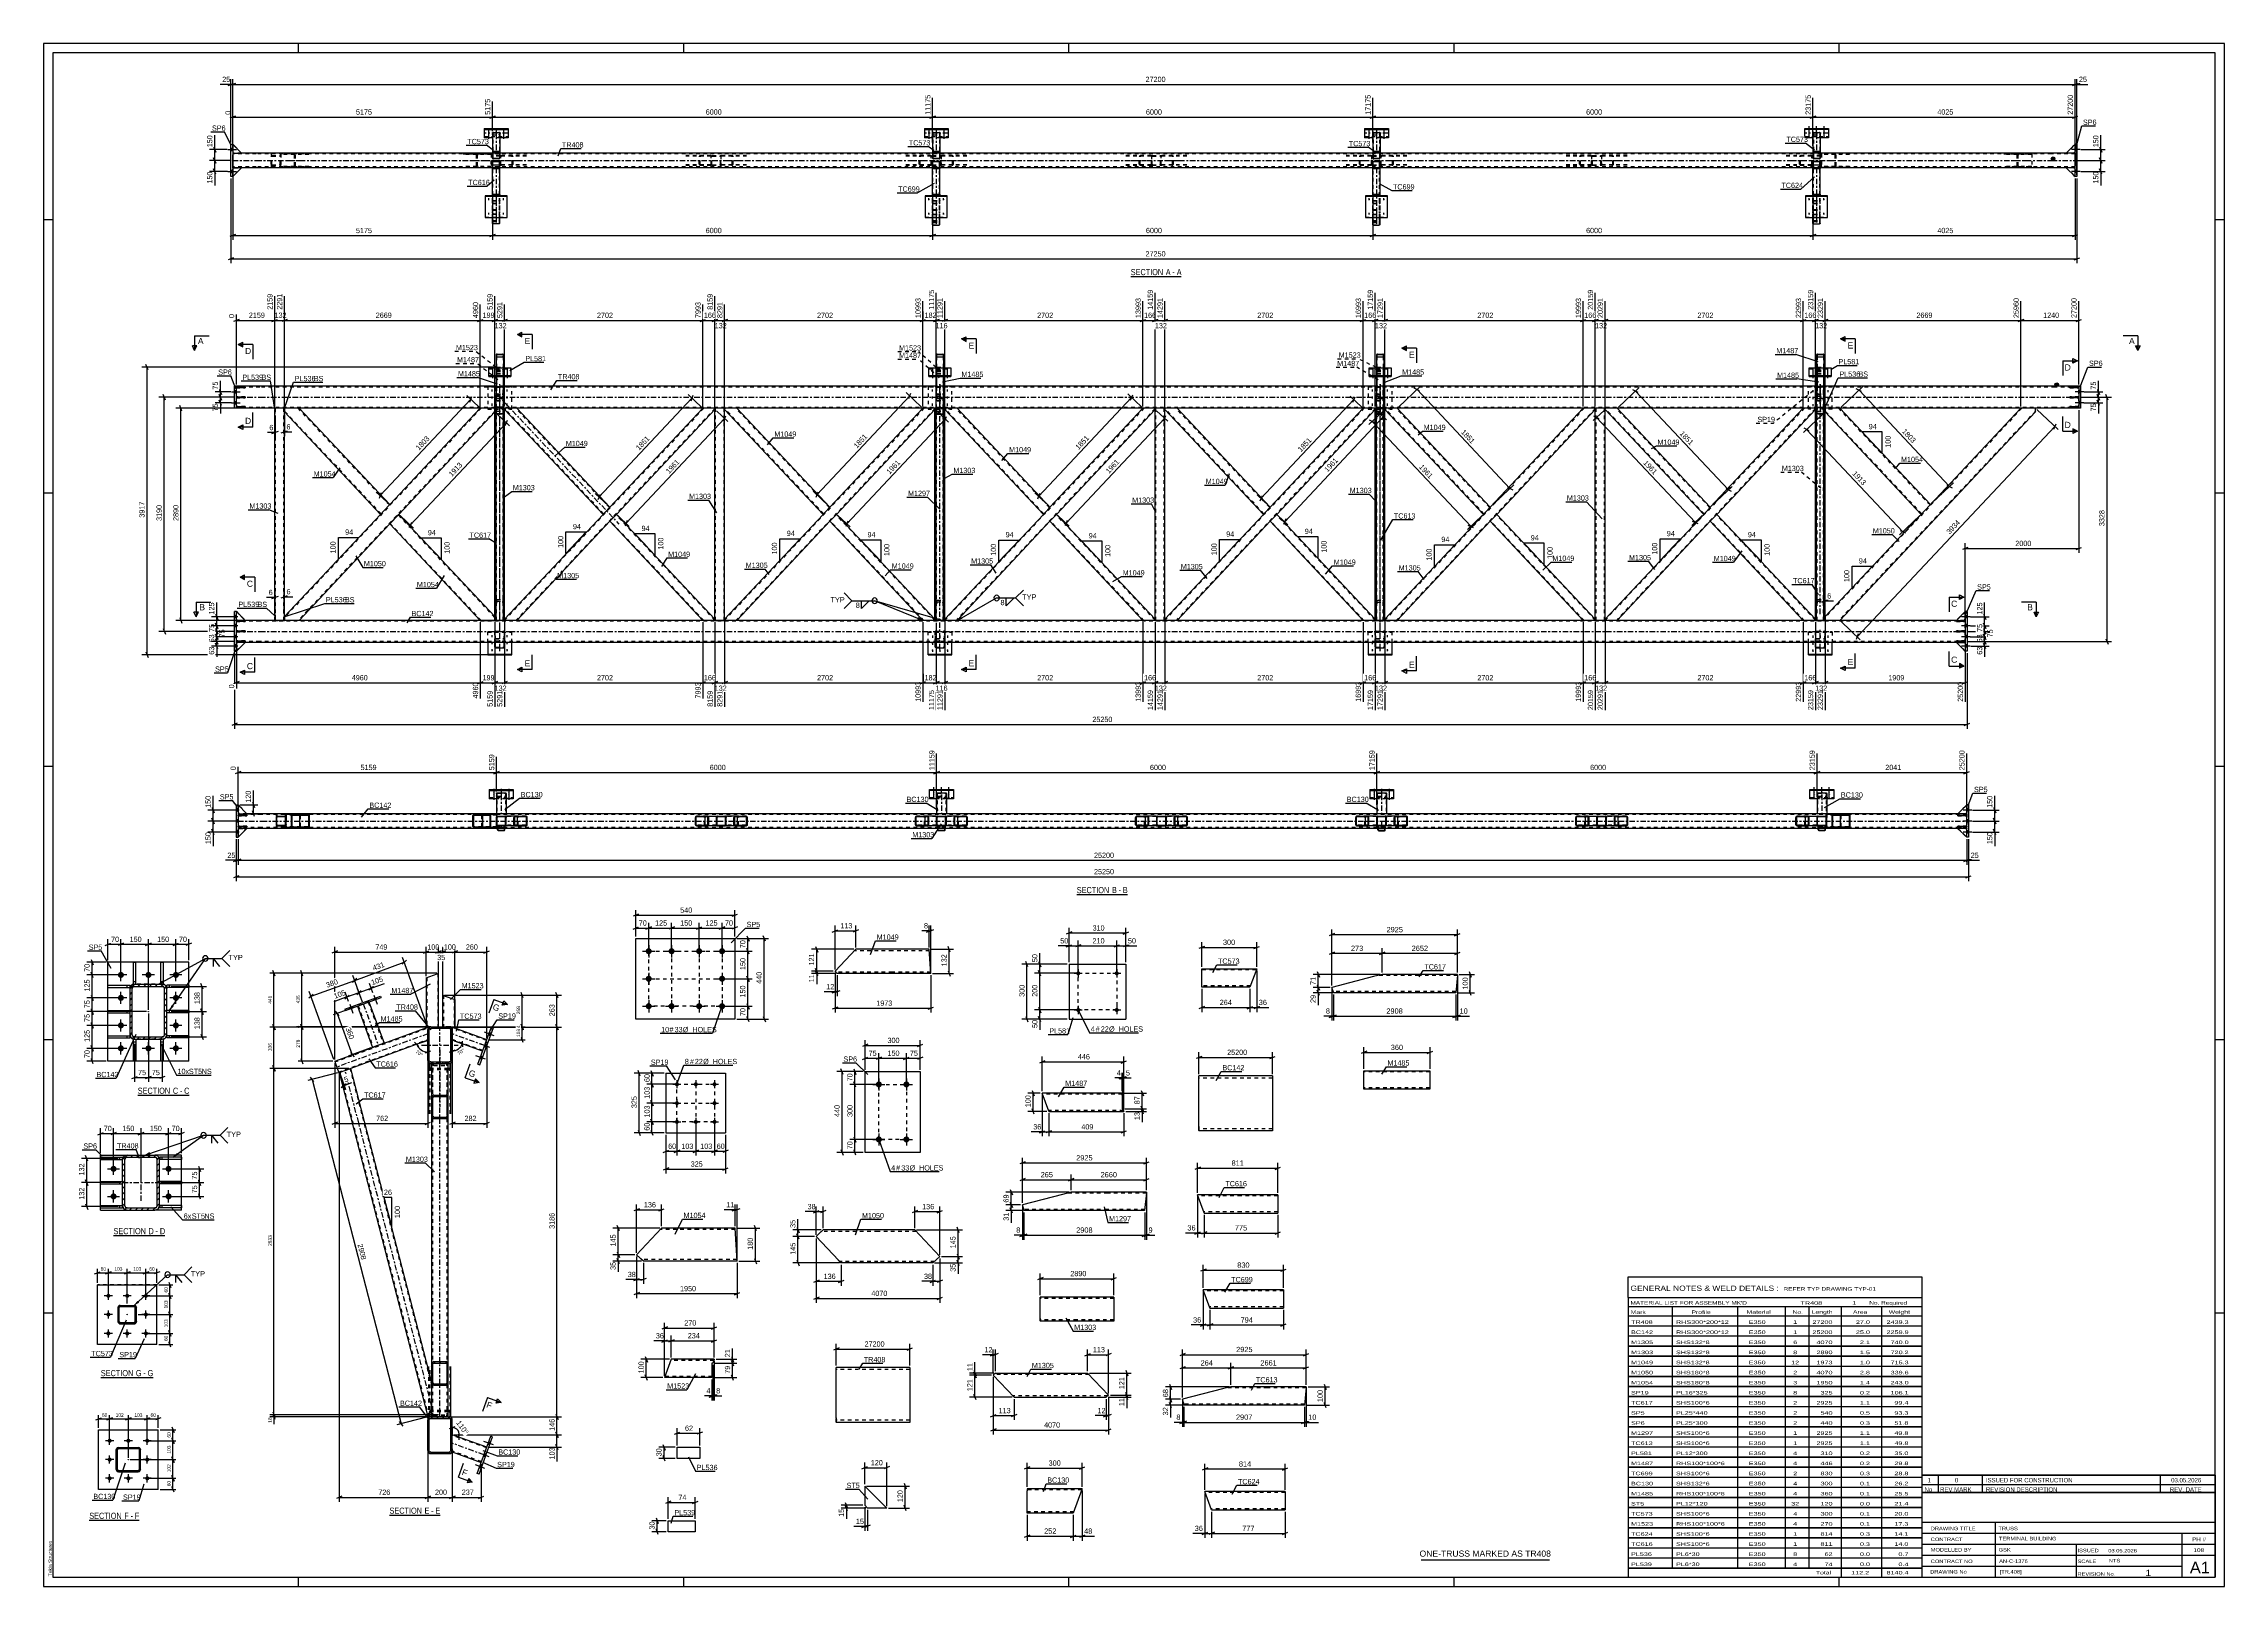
# Model space of a CAD drawing. Header units: millimetres. Extents: x 0 to 1189, y 0 to 841.
import ezdxf

# ---------------------------------------------------------------- set-up
doc = ezdxf.new("R2010")
doc.units = ezdxf.units.MM
doc.linetypes.add('DXK_LINE_DOT2', pattern=[3.9198, 1.9599, -1.9599])
doc.linetypes.add('DXK_LINE_DOT3', pattern=[5.9187, 2.979, -0.9799, 0.9799, -0.9799])
doc.styles.add('Arial', font='ARIAL.TTF', dxfattribs={"height": 0.2})
doc.styles.add('Arial Narrow', font='ARIALN.TTF', dxfattribs={"height": 0.2})

# ---------------------------------------------------------------- blocks, each defined once
blk = doc.blocks.new('Unknown-814467843-20824')
at = {"color": 7, "linetype": 'Continuous'}
for p, q in [((1024, 60.6), (1184, 60.6)), ((1184, 60.6), (1024, 60.6)), ((1024, 60.6), (1024, 55.6)), ((1033, 60.6), (1033, 55.6)), ((1057, 60.6), (1057, 55.6)), ((1154, 60.6), (1154, 55.6)), ((1184, 60.6), (1184, 55.6)), ((1024, 55.6), (1184, 55.6)), ((1024, 55.6), (1024, 51.1)), ((1024, 55.6), (1184, 55.6)), ((1184, 51.1), (1024, 51.1)), ((1033, 55.6), (1033, 51.1)), ((1057, 55.6), (1057, 51.1)), ((1154, 55.6), (1154, 51.1)), ((1184, 55.6), (1184, 51.1))]:
    blk.add_line(p, q, dxfattribs=at)
at = {"color": 7, "linetype": 'Continuous', "style": 'Arial Narrow'}
for s, height, width, p in [('No', 2.39, 1.2, (1025.5, 51.6)), ('1', 2.39, 1.196471, (1027.2, 56.7)), ('REV MARK', 2.39, 1.2, (1034, 51.6)), ('0', 2.39, 1.196471, (1042, 56.7)), ('ISSUED FOR CONSTRUCTION', 2.386, 1.196471, (1059, 56.7)), ('REVISION DESCRIPTION', 2.386, 1.2, (1059, 51.6)), ('REV. DATE', 2.39, 1.2, (1159.3, 51.6)), ('03.05.2026', 2.39, 1.196471, (1160, 56.7))]:
    blk.add_text(s, height=height, dxfattribs=dict(at, width=width)).set_placement(p)
blk = doc.blocks.new('Unknown-814467843-1163')
at = {"color": 5, "linetype": 'Continuous'}
for p, q in [((1189, 841), (0, 841)), ((0, 841), (0, 0)), ((1184, 836), (5, 836)), ((5, 836), (5, 5)), ((139, 836), (139, 841)), ((349, 836), (349, 841)), ((559, 836), (559, 841)), ((769, 836), (769, 841)), ((979, 836), (979, 841)), ((1184, 5), (1184, 836)), ((1189, 0), (1189, 841)), ((5, 745), (0, 745)), ((1189, 745), (1184, 745)), ((5, 596), (0, 596)), ((1189, 596), (1184, 596)), ((5, 447), (0, 447)), ((1189, 447), (1184, 447)), ((5, 298), (0, 298)), ((1189, 298), (1184, 298)), ((5, 149), (0, 149)), ((1189, 149), (1184, 149)), ((0, 0), (1189, 0)), ((5, 5), (1184, 5)), ((139, 0), (139, 5)), ((349, 0), (349, 5)), ((559, 0), (559, 5)), ((769, 0), (769, 5)), ((979, 0), (979, 5))]:
    blk.add_line(p, q, dxfattribs=at)
at = {"color": 174, "linetype": 'Continuous', "style": 'Arial'}
blk.add_text('Tekla Structures', height=1.91, rotation=90, dxfattribs=at).set_placement((4.5, 5.5))
blk = doc.blocks.new('Unknown-814467843-20823')
at = {"color": 7, "linetype": 'Continuous'}
for p, q in [((1024, 51.1), (1024, 5)), ((1024, 51.1), (1184, 51.1)), ((1184, 51), (1184, 5)), ((1024, 35), (1184, 35)), ((1024, 29), (1184, 29)), ((1064.1, 35), (1064.1, 5)), ((1166, 5.1), (1166, 29.1)), ((1024, 23), (1184, 23)), ((1024, 17), (1184, 17)), ((1108.1, 23), (1108.1, 5)), ((1024, 11), (1166, 11)), ((1024, 5), (1184, 5))]:
    blk.add_line(p, q, dxfattribs=at)
at = {"color": 7, "style": 'Arial Narrow'}
for s, height, width, p in [('CONTRACT', 1.91, 1.425378, (1028.9, 24.7)), ('DRAWING TITLE', 1.909, 1.425378, (1028.9, 30.6)), ('TRUSS ', 1.91, 1.425378, (1065.8, 30.6)), ('TERMINAL BUILDING', 1.909, 1.425378, (1066.1, 25.1)), ('CONTRACT NO', 1.909, 1.425378, (1028.9, 12.7)), ('MODELLED BY', 1.909, 1.425378, (1028.9, 19)), ('GSK', 1.91, 1.425378, (1065.9, 19)), ('AN-C-1376', 1.91, 1.425378, (1066.2, 12.8)), ('SCALE', 1.91, 1.425378, (1108.9, 12.7)), ('ISSUED', 1.91, 1.425378, (1108.9, 18.6)), ('03.05.2026', 1.91, 1.425378, (1125.7, 18.5)), ('A1', 6.2, 1.25, (1170.2, 7.2)), ('DRAWING No', 1.91, 1.425378, (1028.6, 7)), ('[TR.408]', 1.91, 1.425378, (1066.5, 7)), ('REVISION No.', 1.909, 1.425378, (1108.9, 5.8)), ('1', 3.34, 1.5, (1145.9, 5.7))]:
    blk.add_text(s, height=height, dxfattribs=dict(at, width=width)).set_placement(p)
at = {"color": 7, "linetype": 'Continuous', "style": 'Arial Narrow'}
for s, height, width, p in [('PH #', 2.1, 1.42538, (1171.4, 24.6)), ('NTS', 1.91, 1.425378, (1126, 13.1)), ('108', 2.1, 1.42538, (1172.2, 18.7))]:
    blk.add_text(s, height=height, dxfattribs=dict(at, width=width)).set_placement(p)
blk = doc.blocks.new('Unknown-814467843-20825')
at = {"color": 7, "linetype": 'Continuous'}
for p, q in [((864, 168.8), (1024, 168.8)), ((864, 157.5), (864, 168.8)), ((1024, 168.8), (1024, 157.5)), ((864, 157.5), (1024, 157.5)), ((864, 157.5), (864, 152.5)), ((1024, 157.5), (1024, 152.5)), ((864, 152.5), (1024, 152.5)), ((864, 152.5), (864, 147.5)), ((864, 147.5), (1024, 147.5)), ((864, 147.5), (864, 142.1)), ((864, 147.5), (1024, 147.5)), ((888, 152.5), (888, 147.5)), ((888, 147.5), (888, 142)), ((923.5, 152.5), (923.5, 147.5)), ((923.5, 147.5), (923.5, 142)), ((949.5, 152.5), (949.5, 147.5)), ((949.5, 147.5), (949.5, 142)), ((962.5, 152.5), (962.5, 147.5)), ((962.5, 147.5), (962.5, 142)), ((980, 152.5), (980, 147.5)), ((980, 147.5), (980, 142)), ((1002, 152.5), (1002, 147.5)), ((1002, 147.5), (1002, 142)), ((1024, 152.5), (1024, 147.5)), ((1024, 147.5), (1024, 142.1)), ((864, 142.1), (1024, 142.1)), ((864, 142), (864, 136.6)), ((864, 142), (1024, 142)), ((864, 136.6), (1024, 136.6)), ((864, 136.5), (864, 131.1)), ((864, 136.5), (1024, 136.5)), ((864, 131.1), (1024, 131.1)), ((864, 131), (864, 125.6)), ((864, 131), (1024, 131)), ((888, 142), (888, 136.5)), ((888, 136.5), (888, 131)), ((888, 131), (888, 125.5)), ((923.5, 142), (923.5, 136.5)), ((923.5, 136.5), (923.5, 131)), ((923.5, 131), (923.5, 125.5)), ((949.5, 142), (949.5, 136.5)), ((949.5, 136.5), (949.5, 131)), ((949.5, 131), (949.5, 125.5)), ((962.5, 142), (962.5, 136.5)), ((962.5, 136.5), (962.5, 131)), ((962.5, 131), (962.5, 125.5)), ((980, 142), (980, 136.5)), ((980, 136.5), (980, 131)), ((980, 131), (980, 125.5)), ((1002, 142), (1002, 136.5)), ((1002, 136.5), (1002, 131)), ((1002, 131), (1002, 125.5)), ((1024, 142), (1024, 136.6)), ((1024, 136.5), (1024, 131.1)), ((1024, 131), (1024, 125.6)), ((864, 125.6), (1024, 125.6)), ((864, 125.5), (864, 120.1)), ((864, 125.5), (1024, 125.5)), ((864, 120.1), (1024, 120.1)), ((864, 120), (864, 114.6)), ((864, 120), (1024, 120)), ((888, 125.5), (888, 120)), ((888, 120), (888, 114.5)), ((923.5, 125.5), (923.5, 120)), ((923.5, 120), (923.5, 114.5)), ((949.5, 125.5), (949.5, 120)), ((949.5, 120), (949.5, 114.5)), ((962.5, 125.5), (962.5, 120)), ((962.5, 120), (962.5, 114.5)), ((980, 125.5), (980, 120)), ((980, 120), (980, 114.5)), ((1002, 125.5), (1002, 120)), ((1002, 120), (1002, 114.5)), ((1024, 125.5), (1024, 120.1)), ((1024, 120), (1024, 114.6)), ((864, 114.6), (1024, 114.6)), ((864, 114.5), (864, 109.1)), ((864, 114.5), (1024, 114.5)), ((864, 109.1), (1024, 109.1)), ((864, 109), (864, 103.6)), ((864, 109), (1024, 109)), ((888, 114.5), (888, 109)), ((888, 109), (888, 103.5)), ((923.5, 114.5), (923.5, 109)), ((923.5, 109), (923.5, 103.5)), ((949.5, 114.5), (949.5, 109)), ((949.5, 109), (949.5, 103.5)), ((962.5, 114.5), (962.5, 109)), ((962.5, 109), (962.5, 103.5)), ((980, 114.5), (980, 109)), ((980, 109), (980, 103.5)), ((1002, 114.5), (1002, 109)), ((1002, 109), (1002, 103.5)), ((1024, 114.5), (1024, 109.1)), ((1024, 109), (1024, 103.6)), ((864, 103.6), (1024, 103.6)), ((864, 103.5), (864, 98.1)), ((864, 103.5), (1024, 103.5)), ((864, 98.1), (1024, 98.1)), ((864, 98), (864, 92.6)), ((864, 98), (1024, 98)), ((888, 103.5), (888, 98)), ((888, 98), (888, 92.5)), ((923.5, 103.5), (923.5, 98)), ((923.5, 98), (923.5, 92.5)), ((949.5, 103.5), (949.5, 98)), ((949.5, 98), (949.5, 92.5)), ((962.5, 103.5), (962.5, 98)), ((962.5, 98), (962.5, 92.5)), ((980, 103.5), (980, 98)), ((980, 98), (980, 92.5)), ((1002, 103.5), (1002, 98)), ((1002, 98), (1002, 92.5)), ((1024, 103.5), (1024, 98.1)), ((1024, 98), (1024, 92.6)), ((864, 92.6), (1024, 92.6)), ((864, 92.5), (864, 87.1)), ((864, 92.5), (1024, 92.5)), ((864, 87.1), (1024, 87.1)), ((864, 87), (864, 81.6)), ((864, 87), (1024, 87)), ((888, 92.5), (888, 87)), ((888, 87), (888, 81.5)), ((923.5, 92.5), (923.5, 87)), ((923.5, 87), (923.5, 81.5)), ((949.5, 92.5), (949.5, 87)), ((949.5, 87), (949.5, 81.5)), ((962.5, 92.5), (962.5, 87)), ((962.5, 87), (962.5, 81.5)), ((980, 92.5), (980, 87)), ((980, 87), (980, 81.5)), ((1002, 92.5), (1002, 87)), ((1002, 87), (1002, 81.5)), ((1024, 92.5), (1024, 87.1)), ((1024, 87), (1024, 81.6)), ((864, 81.6), (1024, 81.6)), ((864, 81.5), (864, 76.1)), ((864, 81.5), (1024, 81.5)), ((864, 76.1), (1024, 76.1)), ((864, 76), (864, 70.6)), ((864, 76), (1024, 76)), ((888, 81.5), (888, 76)), ((888, 76), (888, 70.5)), ((923.5, 81.5), (923.5, 76)), ((923.5, 76), (923.5, 70.5)), ((949.5, 81.5), (949.5, 76)), ((949.5, 76), (949.5, 70.5)), ((962.5, 81.5), (962.5, 76)), ((962.5, 76), (962.5, 70.5)), ((980, 81.5), (980, 76)), ((980, 76), (980, 70.5)), ((1002, 81.5), (1002, 76)), ((1002, 76), (1002, 70.5)), ((1024, 81.5), (1024, 76.1)), ((1024, 76), (1024, 70.6)), ((864, 70.6), (1024, 70.6)), ((864, 70.5), (864, 65.1)), ((864, 70.5), (1024, 70.5)), ((864, 65.1), (1024, 65.1)), ((864, 65), (864, 59.6)), ((864, 65), (1024, 65)), ((864, 59.6), (1024, 59.6)), ((864, 59.5), (864, 54.1)), ((864, 59.5), (1024, 59.5)), ((888, 70.5), (888, 65)), ((888, 65), (888, 59.5)), ((888, 59.5), (888, 54)), ((923.5, 70.5), (923.5, 65)), ((923.5, 65), (923.5, 59.5)), ((923.5, 59.5), (923.5, 54)), ((949.5, 70.5), (949.5, 65)), ((949.5, 65), (949.5, 59.5)), ((949.5, 59.5), (949.5, 54)), ((962.5, 70.5), (962.5, 65)), ((962.5, 65), (962.5, 59.5)), ((962.5, 59.5), (962.5, 54)), ((980, 70.5), (980, 65)), ((980, 65), (980, 59.5)), ((980, 59.5), (980, 54)), ((1002, 70.5), (1002, 65)), ((1002, 65), (1002, 59.5)), ((1002, 59.5), (1002, 54)), ((1024, 70.5), (1024, 65.1)), ((1024, 65), (1024, 59.6)), ((1024, 59.5), (1024, 54.1)), ((864, 54.1), (1024, 54.1)), ((864, 54), (864, 48.6)), ((864, 54), (1024, 54)), ((864, 48.6), (1024, 48.6)), ((864, 48.5), (864, 43.1)), ((864, 48.5), (1024, 48.5)), ((888, 54), (888, 48.5)), ((888, 48.5), (888, 43)), ((923.5, 54), (923.5, 48.5)), ((923.5, 48.5), (923.5, 43)), ((949.5, 54), (949.5, 48.5)), ((949.5, 48.5), (949.5, 43)), ((962.5, 54), (962.5, 48.5)), ((962.5, 48.5), (962.5, 43)), ((980, 54), (980, 48.5)), ((980, 48.5), (980, 43)), ((1002, 54), (1002, 48.5)), ((1002, 48.5), (1002, 43)), ((1024, 54), (1024, 48.6)), ((1024, 48.5), (1024, 43.1)), ((864, 43.1), (1024, 43.1)), ((864, 43), (864, 37.6)), ((864, 43), (1024, 43)), ((864, 37.6), (1024, 37.6)), ((864, 37.5), (864, 32.1)), ((864, 37.5), (1024, 37.5)), ((888, 43), (888, 37.5)), ((888, 37.5), (888, 32)), ((923.5, 43), (923.5, 37.5)), ((923.5, 37.5), (923.5, 32)), ((949.5, 43), (949.5, 37.5)), ((949.5, 37.5), (949.5, 32)), ((962.5, 43), (962.5, 37.5)), ((962.5, 37.5), (962.5, 32)), ((980, 43), (980, 37.5)), ((980, 37.5), (980, 32)), ((1002, 43), (1002, 37.5)), ((1002, 37.5), (1002, 32)), ((1024, 43), (1024, 37.6)), ((1024, 37.5), (1024, 32.1)), ((864, 32.1), (1024, 32.1)), ((864, 32), (864, 26.6)), ((864, 32), (1024, 32)), ((864, 26.6), (1024, 26.6)), ((864, 26.5), (864, 21.1)), ((864, 26.5), (1024, 26.5)), ((888, 32), (888, 26.5)), ((888, 26.5), (888, 21)), ((923.5, 32), (923.5, 26.5)), ((923.5, 26.5), (923.5, 21)), ((949.5, 32), (949.5, 26.5)), ((949.5, 26.5), (949.5, 21)), ((962.5, 32), (962.5, 26.5)), ((962.5, 26.5), (962.5, 21)), ((980, 32), (980, 26.5)), ((980, 26.5), (980, 21)), ((1002, 32), (1002, 26.5)), ((1002, 26.5), (1002, 21)), ((1024, 32), (1024, 26.6)), ((1024, 26.5), (1024, 21.1)), ((864, 21.1), (1024, 21.1)), ((864, 21), (864, 15.6)), ((864, 21), (1024, 21)), ((864, 15.6), (1024, 15.6)), ((864, 15.5), (864, 10.1)), ((864, 15.5), (1024, 15.5)), ((888, 21), (888, 15.5)), ((888, 15.5), (888, 10)), ((923.5, 21), (923.5, 15.5)), ((923.5, 15.5), (923.5, 10)), ((949.5, 21), (949.5, 15.5)), ((949.5, 15.5), (949.5, 10)), ((962.5, 21), (962.5, 15.5)), ((962.5, 15.5), (962.5, 10)), ((980, 21), (980, 15.5)), ((980, 15.5), (980, 10)), ((1002, 21), (1002, 15.5)), ((1002, 15.5), (1002, 10)), ((1024, 21), (1024, 15.6)), ((1024, 15.5), (1024, 10.1)), ((864, 10.1), (1024, 10.1)), ((864, 10), (1024, 10)), ((864, 10), (864, 5)), ((864, 5), (1024, 5)), ((980, 10), (980, 5)), ((1002, 10), (1002, 5)), ((1024, 10), (1024, 5))]:
    blk.add_line(p, q, dxfattribs=at)
at = {"color": 7, "style": 'Arial Narrow'}
for s, height, width, p in [('GENERAL NOTES & WELD DETAILS :', 2.863, 1.4, (865.2, 161.1)), ("MATERIAL LIST FOR ASSEMBLY MK'D", 1.909, 1.6, (865.2, 153.6)), ('REFER TYP DRAWING TYP-01', 1.909, 1.6, (948.7, 161.2)), ('TR408', 1.91, 1.794707, (957.9, 153.5)), ('1', 1.91, 1.794707, (986.1, 153.6)), ('No. Required', 1.909, 1.6, (995.4, 153.6)), ('Mark', 1.91, 1.7, (865.3, 148.5)), ('Profile', 1.91, 1.7, (898.4, 148.5)), ('Material', 1.91, 1.7, (928.5, 148.6)), ('No.', 1.91, 1.7, (953.5, 148.6)), ('Length', 1.91, 1.7, (964, 148.6)), ('Area', 1.91, 1.7, (986.5, 148.6)), ('Weight', 1.91, 1.7, (1006, 148.6))]:
    blk.add_text(s, height=height, dxfattribs=dict(at, width=width)).set_placement(p)
at = {"color": 7, "linetype": 'Continuous', "style": 'Arial Narrow'}
for s, height, width, p in [('TR408', 1.91, 1.794707, (865.5, 143.1)), ('RHS300*200*12', 1.909, 1.794707, (890, 143.1)), ('E350', 1.91, 1.794707, (929.7, 143.1)), ('1', 1.91, 1.794707, (953.9, 143.1)), ('27200', 1.91, 1.794707, (964.4, 143.1)), ('27.0', 1.91, 1.794707, (988.1, 143.1)), ('2439.3', 1.91, 1.794707, (1004.8, 143.1)), ('BC142', 1.91, 1.794707, (865.5, 137.6)), ('M1305', 1.91, 1.794707, (865.5, 132.1)), ('SHS132*8', 1.91, 1.794707, (890, 132.1)), ('RHS300*200*12', 1.909, 1.794707, (890, 137.6)), ('E350', 1.91, 1.794707, (929.7, 137.6)), ('E350', 1.91, 1.794707, (929.7, 132.1)), ('6', 1.91, 1.794707, (953.9, 132.1)), ('1', 1.91, 1.794707, (953.9, 137.6)), ('25200', 1.91, 1.794707, (964.4, 137.6)), ('4070', 1.91, 1.794707, (966.6, 132.1)), ('25.0', 1.91, 1.794707, (988.1, 137.6)), ('2.1', 1.91, 1.794707, (990.3, 132.1)), ('2259.9', 1.91, 1.794707, (1004.8, 137.6)), ('740.0', 1.91, 1.794707, (1007, 132.1)), ('M1303', 1.91, 1.794707, (865.5, 126.6)), ('M1049', 1.91, 1.794707, (865.5, 121.1)), ('SHS132*8', 1.91, 1.794707, (890, 126.6)), ('SHS132*8', 1.91, 1.794707, (890, 121.1)), ('E350', 1.91, 1.794707, (929.7, 126.6)), ('E350', 1.91, 1.794707, (929.7, 121.1)), ('12', 1.91, 1.794707, (952.8, 121.1)), ('8', 1.91, 1.794707, (953.9, 126.6)), ('2890', 1.91, 1.794707, (966.6, 126.6)), ('1973', 1.91, 1.794707, (966.6, 121.1)), ('1.5', 1.91, 1.794707, (990.3, 126.6)), ('1.0', 1.91, 1.794707, (990.3, 121.1)), ('720.2', 1.91, 1.794707, (1007, 126.6)), ('715.3', 1.91, 1.794707, (1007, 121.1)), ('M1050', 1.91, 1.794707, (865.5, 115.6)), ('M1054', 1.91, 1.794707, (865.5, 110.1)), ('SHS180*8', 1.91, 1.794707, (890, 115.6)), ('SHS180*8', 1.91, 1.794707, (890, 110.1)), ('E350', 1.91, 1.794707, (929.7, 115.6)), ('E350', 1.91, 1.794707, (929.7, 110.1)), ('3', 1.91, 1.794707, (953.9, 110.1)), ('2', 1.91, 1.794707, (953.9, 115.6)), ('4070', 1.91, 1.794707, (966.6, 115.6)), ('1950', 1.91, 1.794707, (966.6, 110.1)), ('2.8', 1.91, 1.794707, (990.3, 115.6)), ('1.4', 1.91, 1.794707, (990.3, 110.1)), ('339.6', 1.91, 1.794707, (1007, 115.6)), ('243.0', 1.91, 1.794707, (1007, 110.1)), ('TC617', 1.91, 1.794707, (865.5, 99.1)), ('SP19', 1.91, 1.794707, (865.5, 104.6)), ('SP5', 1.91, 1.794707, (865.5, 93.6)), ('SHS100*6', 1.91, 1.794707, (890, 99.1)), ('PL16*325', 1.91, 1.794707, (890, 104.6)), ('PL25*440', 1.91, 1.794707, (890, 93.6)), ('E350', 1.91, 1.794707, (929.7, 104.6)), ('E350', 1.91, 1.794707, (929.7, 99.1)), ('E350', 1.91, 1.794707, (929.7, 93.6)), ('8', 1.91, 1.794707, (953.9, 104.6)), ('2', 1.91, 1.794707, (953.9, 99.1)), ('2', 1.91, 1.794707, (953.9, 93.6)), ('2925', 1.91, 1.794707, (966.6, 99.1)), ('325', 1.91, 1.794707, (968.8, 104.6)), ('540', 1.91, 1.794707, (968.8, 93.6)), ('0.2', 1.91, 1.794707, (990.3, 104.6)), ('0.5', 1.91, 1.794707, (990.3, 93.6)), ('1.1', 1.91, 1.794707, (990.3, 99.1)), ('106.1', 1.91, 1.794707, (1007, 104.6)), ('99.4', 1.91, 1.794707, (1009.1, 99.1)), ('93.3', 1.91, 1.794707, (1009.1, 93.6)), ('SP6', 1.91, 1.794707, (865.5, 88.1)), ('M1297', 1.91, 1.794707, (865.5, 82.6)), ('SHS100*6', 1.91, 1.794707, (890, 82.6)), ('PL25*300', 1.91, 1.794707, (890, 88.1)), ('E350', 1.91, 1.794707, (929.7, 88.1)), ('E350', 1.91, 1.794707, (929.7, 82.6)), ('2', 1.91, 1.794707, (953.9, 88.1)), ('1', 1.91, 1.794707, (953.9, 82.6)), ('2925', 1.91, 1.794707, (966.6, 82.6)), ('440', 1.91, 1.794707, (968.8, 88.1)), ('0.3', 1.91, 1.794707, (990.3, 88.1)), ('1.1', 1.91, 1.794707, (990.3, 82.6)), ('49.8', 1.91, 1.794707, (1009.1, 82.6)), ('51.8', 1.91, 1.794707, (1009.1, 88.1)), ('TC613', 1.91, 1.794707, (865.5, 77.1)), ('PL581', 1.91, 1.794707, (865.5, 71.6)), ('SHS100*6', 1.91, 1.794707, (890, 77.1)), ('PL12*300', 1.91, 1.794707, (890, 71.6)), ('E350', 1.91, 1.794707, (929.7, 77.1)), ('E350', 1.91, 1.794707, (929.7, 71.6)), ('4', 1.91, 1.794707, (953.9, 71.6)), ('1', 1.91, 1.794707, (953.9, 77.1)), ('2925', 1.91, 1.794707, (966.6, 77.1)), ('310', 1.91, 1.794707, (968.8, 71.6)), ('0.2', 1.91, 1.794707, (990.3, 71.6)), ('1.1', 1.91, 1.794707, (990.3, 77.1)), ('49.8', 1.91, 1.794707, (1009.1, 77.1)), ('35.0', 1.91, 1.794707, (1009.1, 71.6)), ('TC699', 1.91, 1.794707, (865.5, 60.6)), ('M1487', 1.91, 1.794707, (865.5, 66.1)), ('SHS100*6', 1.91, 1.794707, (890, 60.6)), ('RHS100*100*6', 1.909, 1.794707, (890, 66.1)), ('E350', 1.91, 1.794707, (929.7, 66.1)), ('E350', 1.91, 1.794707, (929.7, 60.6)), ('4', 1.91, 1.794707, (953.9, 66.1)), ('2', 1.91, 1.794707, (953.9, 60.6)), ('446', 1.91, 1.794707, (968.8, 66.1)), ('830', 1.91, 1.794707, (968.8, 60.6)), ('0.2', 1.91, 1.794707, (990.3, 66.1)), ('0.3', 1.91, 1.794707, (990.3, 60.6)), ('29.8', 1.91, 1.794707, (1009.1, 66.1)), ('28.8', 1.91, 1.794707, (1009.1, 60.6)), ('BC130', 1.91, 1.794707, (865.5, 55.1)), ('M1485', 1.91, 1.794707, (865.5, 49.6)), ('SHS132*6', 1.91, 1.794707, (890, 55.1)), ('RHS100*100*6', 1.909, 1.794707, (890, 49.6)), ('E350', 1.91, 1.794707, (929.7, 55.1)), ('E350', 1.91, 1.794707, (929.7, 49.6)), ('4', 1.91, 1.794707, (953.9, 55.1)), ('4', 1.91, 1.794707, (953.9, 49.6)), ('300', 1.91, 1.794707, (968.8, 55.1)), ('360', 1.91, 1.794707, (968.8, 49.6)), ('0.1', 1.91, 1.794707, (990.3, 55.1)), ('0.1', 1.91, 1.794707, (990.3, 49.6)), ('26.2', 1.91, 1.794707, (1009.1, 55.1)), ('25.5', 1.91, 1.794707, (1009.1, 49.6)), ('TC573', 1.91, 1.794707, (865.5, 38.6)), ('ST5', 1.91, 1.794707, (865.5, 44.1)), ('SHS100*6', 1.91, 1.794707, (890, 38.6)), ('PL12*120', 1.91, 1.794707, (890, 44.1)), ('E350', 1.91, 1.794707, (929.7, 44.1)), ('E350', 1.91, 1.794707, (929.7, 38.6)), ('32', 1.91, 1.794707, (952.8, 44.1)), ('4', 1.91, 1.794707, (953.9, 38.6)), ('300', 1.91, 1.794707, (968.8, 38.6)), ('120', 1.91, 1.794707, (968.8, 44.1)), ('0.0', 1.91, 1.794707, (990.3, 44.1)), ('0.1', 1.91, 1.794707, (990.3, 38.6)), ('21.4', 1.91, 1.794707, (1009.1, 44.1)), ('20.0', 1.91, 1.794707, (1009.1, 38.6)), ('TC624', 1.91, 1.794707, (865.5, 27.6)), ('TC616', 1.91, 1.794707, (865.5, 22.1)), ('M1523', 1.91, 1.794707, (865.5, 33.1)), ('SHS100*6', 1.91, 1.794707, (890, 27.6)), ('SHS100*6', 1.91, 1.794707, (890, 22.1)), ('RHS100*100*6', 1.909, 1.794707, (890, 33.1)), ('E350', 1.91, 1.794707, (929.7, 33.1)), ('E350', 1.91, 1.794707, (929.7, 27.6)), ('E350', 1.91, 1.794707, (929.7, 22.1)), ('4', 1.91, 1.794707, (953.9, 33.1)), ('1', 1.91, 1.794707, (953.9, 27.6)), ('1', 1.91, 1.794707, (953.9, 22.1)), ('814', 1.91, 1.794707, (968.8, 27.6)), ('811', 1.91, 1.794707, (968.8, 22.1)), ('270', 1.91, 1.794707, (968.8, 33.1)), ('0.1', 1.91, 1.794707, (990.3, 33.1)), ('0.3', 1.91, 1.794707, (990.3, 27.6)), ('0.3', 1.91, 1.794707, (990.3, 22.1)), ('17.3', 1.91, 1.794707, (1009.1, 33.1)), ('14.1', 1.91, 1.794707, (1009.1, 27.6)), ('14.0', 1.91, 1.794707, (1009.1, 22.1)), ('PL536', 1.91, 1.794707, (865.5, 16.6)), ('PL539', 1.91, 1.794707, (865.5, 11.1)), ('PL6*30', 1.91, 1.794707, (890, 16.6)), ('PL6*30', 1.91, 1.794707, (890, 11.1)), ('E350', 1.91, 1.794707, (929.7, 16.6)), ('E350', 1.91, 1.794707, (929.7, 11.1)), ('4', 1.91, 1.794707, (953.9, 11.1)), ('8', 1.91, 1.794707, (953.9, 16.6)), ('62', 1.91, 1.794707, (971, 16.6)), ('74', 1.91, 1.794707, (971, 11.1)), ('0.0', 1.91, 1.794707, (990.3, 16.6)), ('0.0', 1.91, 1.794707, (990.3, 11.1)), ('0.7', 1.91, 1.794707, (1011.3, 16.6)), ('0.4', 1.91, 1.794707, (1011.3, 11.1)), ('Total', 1.91, 1.7, (966.3, 6.5)), ('112.2', 1.91, 1.794707, (985.5, 6.5)), ('8140.4', 1.91, 1.794707, (1004.8, 6.5))]:
    blk.add_text(s, height=height, dxfattribs=dict(at, width=width)).set_placement(p)
blk = doc.blocks.new('Unknown-814467843-20826')
at = {"color": 7, "linetype": 'Continuous'}
blk.add_line((751, 14.5), (821, 14.5), dxfattribs=at)
at = {"color": 7, "style": 'Arial'}
blk.add_text('ONE-TRUSS MARKED AS TR408', height=3.343, dxfattribs=at).set_placement((750.2, 16.2))
blk = doc.blocks.new('Unknown-814467843-12 - 4141')
at = {"color": 6, "linetype": 'Continuous'}
blk.add_line((592.7, 714), (620.3, 714), dxfattribs=at)
at = {"color": 0, "linetype": 'Continuous'}
blk.add_wipeout([(610.8, 714.8), (610.8, 718.3), (592.7, 718.3), (592.7, 714.8)], dxfattribs=at)
blk.add_wipeout([(614.4, 714.8), (614.4, 718.3), (611.8, 718.3), (611.8, 714.8)], dxfattribs=at)
at = {"color": 7, "linetype": 'Continuous', "style": 'Arial Narrow'}
blk.add_text('SECTION ', height=3.34, dxfattribs=at).set_placement((592.7, 714.8))
at = {"color": 0, "linetype": 'Continuous'}
blk.add_wipeout([(616.7, 714.8), (616.7, 718.3), (615.4, 718.3), (615.4, 714.8)], dxfattribs=at)
blk.add_wipeout([(620.3, 714.8), (620.3, 718.3), (617.8, 718.3), (617.8, 714.8)], dxfattribs=at)
at = {"color": 7, "linetype": 'Continuous', "style": 'Arial Narrow'}
for s, p in [('A', (611.8, 714.8)), ('-', (615.4, 714.8)), ('A', (617.8, 714.8))]:
    blk.add_text(s, height=3.34, dxfattribs=at).set_placement(p)
blk = doc.blocks.new('Unknown-814467843-13 - 3563')
at = {"color": 6, "linetype": 'Continuous'}
blk.add_line((563.3, 377.2), (591, 377.2), dxfattribs=at)
at = {"color": 0, "linetype": 'Continuous'}
blk.add_wipeout([(581.4, 377.9), (581.4, 381.4), (563.3, 381.4), (563.3, 377.9)], dxfattribs=at)
blk.add_wipeout([(585, 377.9), (585, 381.4), (582.5, 381.4), (582.5, 377.9)], dxfattribs=at)
at = {"color": 7, "linetype": 'Continuous', "style": 'Arial Narrow'}
blk.add_text('SECTION ', height=3.34, dxfattribs=at).set_placement((563.3, 377.9))
at = {"color": 0, "linetype": 'Continuous'}
blk.add_wipeout([(587.4, 377.9), (587.4, 381.4), (586.1, 381.4), (586.1, 377.9)], dxfattribs=at)
blk.add_wipeout([(591, 377.9), (591, 381.4), (588.4, 381.4), (588.4, 377.9)], dxfattribs=at)
at = {"color": 7, "linetype": 'Continuous', "style": 'Arial Narrow'}
for s, p in [('B', (582.5, 377.9)), ('B', (588.4, 377.9)), ('-', (586.1, 377.9))]:
    blk.add_text(s, height=3.34, dxfattribs=at).set_placement(p)
blk = doc.blocks.new('Unknown-814467843-14 - 1278')
at = {"color": 6, "linetype": 'Continuous'}
blk.add_line((51.3, 267.7), (79.4, 267.7), dxfattribs=at)
at = {"color": 0, "linetype": 'Continuous'}
blk.add_wipeout([(69.4, 268.5), (69.4, 272), (51.3, 272), (51.3, 268.5)], dxfattribs=at)
blk.add_wipeout([(73.2, 268.5), (73.2, 272), (70.5, 272), (70.5, 268.5)], dxfattribs=at)
at = {"color": 7, "linetype": 'Continuous', "style": 'Arial Narrow'}
blk.add_text('SECTION ', height=3.34, dxfattribs=at).set_placement((51.3, 268.5))
at = {"color": 0, "linetype": 'Continuous'}
blk.add_wipeout([(75.6, 268.5), (75.6, 272), (74.3, 272), (74.3, 268.5)], dxfattribs=at)
blk.add_wipeout([(79.4, 268.5), (79.4, 272), (76.6, 272), (76.6, 268.5)], dxfattribs=at)
at = {"color": 7, "linetype": 'Continuous', "style": 'Arial Narrow'}
for s, p in [('C', (70.5, 268.5)), ('-', (74.3, 268.5)), ('C', (76.6, 268.5))]:
    blk.add_text(s, height=3.34, dxfattribs=at).set_placement(p)
blk = doc.blocks.new('Unknown-814467843-15 - 3186')
at = {"color": 6, "linetype": 'Continuous'}
blk.add_line((38.1, 191.2), (66.1, 191.2), dxfattribs=at)
at = {"color": 0, "linetype": 'Continuous'}
blk.add_wipeout([(56.2, 192), (56.2, 195.5), (38.1, 195.5), (38.1, 192)], dxfattribs=at)
blk.add_wipeout([(60, 192), (60, 195.5), (57.2, 195.5), (57.2, 192)], dxfattribs=at)
at = {"color": 7, "linetype": 'Continuous', "style": 'Arial Narrow'}
blk.add_text('SECTION ', height=3.34, dxfattribs=at).set_placement((38.1, 192))
at = {"color": 0, "linetype": 'Continuous'}
blk.add_wipeout([(62.3, 192), (62.3, 195.5), (61, 195.5), (61, 192)], dxfattribs=at)
blk.add_wipeout([(66.1, 192), (66.1, 195.5), (63.4, 195.5), (63.4, 192)], dxfattribs=at)
at = {"color": 7, "linetype": 'Continuous', "style": 'Arial Narrow'}
for s, p in [('D', (57.2, 192)), ('-', (61, 192)), ('D', (63.4, 192))]:
    blk.add_text(s, height=3.34, dxfattribs=at).set_placement(p)
blk = doc.blocks.new('Unknown-814467843-16 - 2437')
at = {"color": 6, "linetype": 'Continuous'}
blk.add_line((188.6, 38.9), (216.2, 38.9), dxfattribs=at)
at = {"color": 0, "linetype": 'Continuous'}
blk.add_wipeout([(206.7, 39.6), (206.7, 43.1), (188.6, 43.1), (188.6, 39.6)], dxfattribs=at)
blk.add_wipeout([(210.3, 39.6), (210.3, 43.1), (207.7, 43.1), (207.7, 39.6)], dxfattribs=at)
at = {"color": 7, "linetype": 'Continuous', "style": 'Arial Narrow'}
blk.add_text('SECTION ', height=3.34, dxfattribs=at).set_placement((188.6, 39.6))
at = {"color": 0, "linetype": 'Continuous'}
blk.add_wipeout([(212.6, 39.6), (212.6, 43.1), (211.3, 43.1), (211.3, 39.6)], dxfattribs=at)
blk.add_wipeout([(216.2, 39.6), (216.2, 43.1), (213.6, 43.1), (213.6, 39.6)], dxfattribs=at)
at = {"color": 7, "linetype": 'Continuous', "style": 'Arial Narrow'}
for s, p in [('E', (207.7, 39.6)), ('-', (211.3, 39.6)), ('E', (213.6, 39.6))]:
    blk.add_text(s, height=3.34, dxfattribs=at).set_placement(p)
blk = doc.blocks.new('Unknown-814467843-20 - 2221')
at = {"color": 6, "linetype": 'Continuous'}
blk.add_line((24.9, 36.1), (52.1, 36.1), dxfattribs=at)
at = {"color": 0, "linetype": 'Continuous'}
blk.add_wipeout([(43, 36.8), (43, 40.3), (24.9, 40.3), (24.9, 36.8)], dxfattribs=at)
blk.add_wipeout([(46.4, 36.8), (46.4, 40.3), (44, 40.3), (44, 36.8)], dxfattribs=at)
blk.add_wipeout([(48.7, 36.8), (48.7, 40.3), (47.4, 40.3), (47.4, 36.8)], dxfattribs=at)
at = {"color": 7, "linetype": 'Continuous', "style": 'Arial Narrow'}
blk.add_text('SECTION ', height=3.34, dxfattribs=at).set_placement((24.9, 36.8))
at = {"color": 0, "linetype": 'Continuous'}
blk.add_wipeout([(52.1, 36.8), (52.1, 40.3), (49.7, 40.3), (49.7, 36.8)], dxfattribs=at)
at = {"color": 7, "linetype": 'Continuous', "style": 'Arial Narrow'}
for s, p in [('F', (44, 36.8)), ('-', (47.4, 36.8)), ('F', (49.7, 36.8))]:
    blk.add_text(s, height=3.34, dxfattribs=at).set_placement(p)
blk = doc.blocks.new('Unknown-814467843-21 - 1955')
at = {"color": 6, "linetype": 'Continuous'}
blk.add_line((31.2, 113.9), (59.7, 113.9), dxfattribs=at)
at = {"color": 0, "linetype": 'Continuous'}
blk.add_wipeout([(49.3, 114.6), (49.3, 118.1), (31.2, 118.1), (31.2, 114.6)], dxfattribs=at)
blk.add_wipeout([(53.3, 114.6), (53.3, 118.1), (50.3, 118.1), (50.3, 114.6)], dxfattribs=at)
at = {"color": 7, "linetype": 'Continuous', "style": 'Arial Narrow'}
blk.add_text('SECTION ', height=3.34, dxfattribs=at).set_placement((31.2, 114.6))
at = {"color": 0, "linetype": 'Continuous'}
blk.add_wipeout([(55.6, 114.6), (55.6, 118.1), (54.4, 118.1), (54.4, 114.6)], dxfattribs=at)
blk.add_wipeout([(59.7, 114.6), (59.7, 118.1), (56.7, 118.1), (56.7, 114.6)], dxfattribs=at)
at = {"color": 7, "linetype": 'Continuous', "style": 'Arial Narrow'}
for s, p in [('G', (50.3, 114.6)), ('-', (54.4, 114.6)), ('G', (56.7, 114.6))]:
    blk.add_text(s, height=3.34, dxfattribs=at).set_placement(p)
blk = doc.blocks.new('Part-814467843-18611 - 18610')
at = {"color": 2, "linetype": 'Continuous'}
for p, q in [((536.2, 53.2), (536.2, 52)), ((566.2, 53.2), (536.2, 53.2)), ((536.2, 41.2), (536.2, 52)), ((566.1, 52.9), (561.4, 40)), ((566.2, 53.1), (566.1, 52.9)), ((566.2, 53.2), (566.2, 53.1)), ((536.2, 40.1), (536.2, 41.2)), ((536.2, 40), (536.2, 40.1)), ((561.4, 40), (536.2, 40))]:
    blk.add_line(p, q, dxfattribs=at)
at = {"color": 7, "linetype": 'DXK_LINE_DOT2'}
for p, q in [((536.2, 53.2), (536.2, 53.1)), ((536.2, 53.1), (536.2, 52.9)), ((566, 52.6), (536.2, 52.6)), ((536.2, 40.4), (536.2, 41.2)), ((561.6, 40.6), (536.2, 40.6))]:
    blk.add_line(p, q, dxfattribs=at)
blk = doc.blocks.new('Part-814467843-18651 - 18650')
at = {"color": 2, "linetype": 'Continuous'}
for p, q in [((636.8, 41.8), (633.2, 51.7)), ((656.8, 51.7), (633.2, 51.7)), ((676.9, 51.7), (656.9, 51.7)), ((676.9, 51.7), (676.9, 51.6)), ((676.9, 51.6), (676.9, 41.7)), ((636.8, 41.7), (636.8, 41.8)), ((636.8, 41.7), (656.8, 41.7)), ((656.9, 41.7), (676.9, 41.7))]:
    blk.add_line(p, q, dxfattribs=at)
at = {"color": 7, "linetype": 'DXK_LINE_DOT2'}
for p, q in [((656.8, 51.1), (633.4, 51.1)), ((676.9, 51.1), (656.9, 51.1)), ((676.9, 51.3), (676.9, 51.7)), ((656.8, 42.3), (636.6, 42.3)), ((676.9, 42.3), (656.9, 42.3))]:
    blk.add_line(p, q, dxfattribs=at)
blk = doc.blocks.new('Part-814467843-18659 - 18658')
at = {"color": 2, "linetype": 'Continuous'}
for p, q in [((729.8, 333.6), (725.1, 332.4)), ((749.8, 333.6), (729.8, 333.6)), ((770.8, 333.6), (749.9, 333.6)), ((770.8, 333.2), (769.9, 323.6)), ((770.8, 333.6), (770.8, 333.5)), ((770.8, 333.5), (770.8, 333.2)), ((725.1, 332.4), (702.4, 326.5)), ((702.9, 324.8), (702.4, 326.5)), ((703.2, 323.7), (702.9, 324.8)), ((703.2, 323.6), (703.2, 323.7)), ((749.8, 323.6), (703.2, 323.6)), ((769.9, 323.6), (749.9, 323.6))]:
    blk.add_line(p, q, dxfattribs=at)
at = {"color": 7, "linetype": 'DXK_LINE_DOT2'}
for p, q in [((729.8, 333.6), (726.9, 332.8)), ((749.8, 333), (727.5, 333)), ((770.8, 333), (749.9, 333)), ((702.9, 324.8), (703.1, 323.9)), ((749.8, 324.2), (703, 324.2)), ((769.9, 324.2), (749.9, 324.2))]:
    blk.add_line(p, q, dxfattribs=at)
blk = doc.blocks.new('Bolt-814467843-4717 - 4692')
at = {"linetype": 'Continuous'}
for points in [[(972.7, 663.4), (972.6, 663.4), (972.5, 663.4), (972.4, 663.4), (972.4, 663.5), (972.3, 663.5), (972.3, 663.5), (972.3, 663.6), (972.3, 663.6), (972.3, 663.6), (972.3, 663.6), (972.4, 663.7), (972.4, 663.7), (972.5, 663.7), (972.6, 663.7), (972.7, 663.7), (972.8, 663.7), (972.9, 663.7), (973, 663.7), (973, 663.7), (973.1, 663.6), (973.1, 663.6), (973.1, 663.6), (973.1, 663.6), (973.1, 663.5), (973.1, 663.5), (973, 663.5), (973, 663.4), (972.9, 663.4), (972.8, 663.4)], [(972.7, 660.5), (972.6, 660.6), (972.5, 660.6), (972.4, 660.6), (972.4, 660.6), (972.3, 660.6), (972.3, 660.7), (972.3, 660.7), (972.3, 660.7), (972.3, 660.7), (972.3, 660.8), (972.4, 660.8), (972.4, 660.8), (972.5, 660.8), (972.6, 660.8), (972.7, 660.8), (972.8, 660.8), (972.9, 660.8), (973, 660.8), (973, 660.8), (973.1, 660.8), (973.1, 660.7), (973.1, 660.7), (973.1, 660.7), (973.1, 660.7), (973.1, 660.6), (973, 660.6), (973, 660.6), (972.9, 660.6), (972.8, 660.6)]]:
    blk.add_hatch(color=1, dxfattribs=at).paths.add_polyline_path(points)
at = {"color": 1, "linetype": 'Continuous'}
for p, q in [((972.7, 664.5), (972.7, 661.6)), ((972.7, 661.6), (972.7, 658.7))]:
    blk.add_line(p, q, dxfattribs=at)
blk = doc.blocks.new('Part-814467843-4813 - 4692')
at = {"color": 7, "linetype": 'DXK_LINE_DOT2'}
for p, q in [((131.3, 642.2), (126, 642.2)), ((126, 639.3), (126, 642.2)), ((126.4, 526.6), (126.4, 642.2)), ((131, 526.6), (131, 642.2)), ((131.3, 640.2), (131.3, 642.2)), ((126, 526.6), (126, 529.6)), ((126, 526.6), (131.3, 526.6)), ((131.3, 526.6), (131.3, 528.7))]:
    blk.add_line(p, q, dxfattribs=at)
at = {"color": 2, "linetype": 'Continuous'}
for p, q in [((126, 529.6), (126, 639.3)), ((131.3, 528.7), (131.3, 640.2))]:
    blk.add_line(p, q, dxfattribs=at)
blk = doc.blocks.new('Bolt-814467843-4716 - 4692')
at = {"linetype": 'Continuous'}
for points in [[(244.7, 663.4), (244.6, 663.4), (244.5, 663.4), (244.4, 663.4), (244.4, 663.5), (244.3, 663.5), (244.3, 663.5), (244.3, 663.6), (244.3, 663.6), (244.3, 663.6), (244.3, 663.6), (244.4, 663.7), (244.4, 663.7), (244.5, 663.7), (244.6, 663.7), (244.7, 663.7), (244.8, 663.7), (244.9, 663.7), (245, 663.7), (245, 663.7), (245.1, 663.6), (245.1, 663.6), (245.1, 663.6), (245.1, 663.6), (245.1, 663.5), (245.1, 663.5), (245, 663.5), (245, 663.4), (244.9, 663.4), (244.8, 663.4)], [(244.7, 660.5), (244.6, 660.6), (244.5, 660.6), (244.4, 660.6), (244.4, 660.6), (244.3, 660.6), (244.3, 660.7), (244.3, 660.7), (244.3, 660.7), (244.3, 660.7), (244.3, 660.8), (244.4, 660.8), (244.4, 660.8), (244.5, 660.8), (244.6, 660.8), (244.7, 660.8), (244.8, 660.8), (244.9, 660.8), (245, 660.8), (245, 660.8), (245.1, 660.8), (245.1, 660.7), (245.1, 660.7), (245.1, 660.7), (245.1, 660.7), (245.1, 660.6), (245, 660.6), (245, 660.6), (244.9, 660.6), (244.8, 660.6)]]:
    blk.add_hatch(color=1, dxfattribs=at).paths.add_polyline_path(points)
at = {"color": 1, "linetype": 'Continuous'}
for p, q in [((244.7, 664.5), (244.7, 661.6)), ((244.7, 661.6), (244.7, 658.7))]:
    blk.add_line(p, q, dxfattribs=at)
blk = doc.blocks.new('Part-814467843-4772 - 4692')
at = {"color": 2, "linetype": 'Continuous'}
for p, q in [((971.3, 529.1), (971.1, 529.1)), ((971.1, 529.1), (971.1, 526.6)), ((971.3, 526.6), (971.1, 526.6)), ((971.3, 529.1), (971.3, 526.6))]:
    blk.add_line(p, q, dxfattribs=at)
blk = doc.blocks.new('Part-814467843-5091 - 4692')
at = {"color": 7, "linetype": 'DXK_LINE_DOT2'}
for p, q in [((105.1, 527.2), (105.1, 531.4)), ((105.1, 531.4), (109.9, 526.6)), ((105.7, 526.6), (105.1, 527.2)), ((109.9, 526.6), (105.7, 526.6))]:
    blk.add_line(p, q, dxfattribs=at)
blk = doc.blocks.new('Part-814467843-4708 - 4692')
at = {"color": 7, "linetype": 'DXK_LINE_DOT2'}
for p, q in [((971.1, 642.2), (971.3, 642.2)), ((971.1, 642.2), (971.1, 639.8)), ((971.3, 642.2), (971.3, 639.8)), ((971.1, 639.8), (971.3, 639.8))]:
    blk.add_line(p, q, dxfattribs=at)
blk = doc.blocks.new('Part-814467843-4849 - 4692')
at = {"color": 7, "linetype": 'DXK_LINE_DOT2'}
for p, q in [((491.3, 642.2), (486, 642.2)), ((486, 641.6), (486, 642.2)), ((486.4, 526.6), (486.4, 642.2)), ((491, 526.6), (491, 642.2)), ((491.3, 641.6), (491.3, 642.2)), ((486, 526.6), (486, 527.3)), ((486, 526.6), (491.3, 526.6)), ((491.3, 526.6), (491.3, 527.3))]:
    blk.add_line(p, q, dxfattribs=at)
at = {"color": 7, "linetype": 'DXK_LINE_DOT3'}
blk.add_line((488.7, 516.6), (488.7, 652.2), dxfattribs=at)
at = {"color": 2, "linetype": 'Continuous'}
for p, q in [((486, 527.3), (486, 641.6)), ((491.3, 527.3), (491.3, 641.6))]:
    blk.add_line(p, q, dxfattribs=at)
blk = doc.blocks.new('Part-814467843-4777 - 4692')
at = {"color": 2, "linetype": 'Continuous'}
for p, q in [((131.3, 640.2), (131.3, 642.2)), ((139.2, 642.2), (131.3, 642.2)), ((188.7, 589.7), (139.3, 642.2)), ((131.3, 640.2), (183.7, 584.4)), ((188.2, 589.2), (183.7, 584.4)), ((188.2, 589.2), (188.7, 589.7))]:
    blk.add_line(p, q, dxfattribs=at)
at = {"color": 7, "linetype": 'DXK_LINE_DOT2'}
for p, q in [((188.5, 589.5), (138.8, 642.2)), ((139.3, 642.2), (139.2, 642.2)), ((139.3, 642.2), (139.2, 642.2)), ((131.3, 641.1), (131.3, 640.2)), ((184, 584.7), (131.3, 640.7)), ((184, 584.7), (184, 584.7)), ((188.7, 589.7), (188.2, 589.2))]:
    blk.add_line(p, q, dxfattribs=at)
blk = doc.blocks.new('Part-814467843-4713 - 4692')
at = {"color": 2, "linetype": 'Continuous'}
for p, q in [((971.3, 642.2), (971.1, 642.2)), ((971.1, 642.2), (971.1, 639.8)), ((971.3, 639.8), (971.3, 642.2)), ((971.1, 639.8), (971.3, 639.8))]:
    blk.add_line(p, q, dxfattribs=at)
blk = doc.blocks.new('Bolt-814467843-4714 - 4692')
at = {"linetype": 'Continuous'}
for points in [[(484.7, 663.4), (484.6, 663.4), (484.5, 663.4), (484.4, 663.4), (484.4, 663.5), (484.3, 663.5), (484.3, 663.5), (484.3, 663.6), (484.3, 663.6), (484.3, 663.6), (484.3, 663.6), (484.4, 663.7), (484.4, 663.7), (484.5, 663.7), (484.6, 663.7), (484.7, 663.7), (484.8, 663.7), (484.9, 663.7), (485, 663.7), (485, 663.7), (485.1, 663.6), (485.1, 663.6), (485.1, 663.6), (485.1, 663.6), (485.1, 663.5), (485.1, 663.5), (485, 663.5), (485, 663.4), (484.9, 663.4), (484.8, 663.4)], [(484.7, 660.5), (484.6, 660.6), (484.5, 660.6), (484.4, 660.6), (484.4, 660.6), (484.3, 660.6), (484.3, 660.7), (484.3, 660.7), (484.3, 660.7), (484.3, 660.7), (484.3, 660.8), (484.4, 660.8), (484.4, 660.8), (484.5, 660.8), (484.6, 660.8), (484.7, 660.8), (484.8, 660.8), (484.9, 660.8), (485, 660.8), (485, 660.8), (485.1, 660.8), (485.1, 660.7), (485.1, 660.7), (485.1, 660.7), (485.1, 660.7), (485.1, 660.6), (485, 660.6), (485, 660.6), (484.9, 660.6), (484.8, 660.6)]]:
    blk.add_hatch(color=1, dxfattribs=at).paths.add_polyline_path(points)
at = {"color": 1, "linetype": 'Continuous'}
for p, q in [((484.7, 664.5), (484.7, 661.6)), ((484.7, 661.6), (484.7, 658.7))]:
    blk.add_line(p, q, dxfattribs=at)
blk = doc.blocks.new('Part-814467843-4972 - 4692')
at = {"color": 7, "linetype": 'DXK_LINE_DOT2'}
for p, q in [((486.7, 664.4), (486.7, 664.5)), ((486.7, 664.5), (486.7, 664.5)), ((486.7, 664.5), (486.8, 664.5)), ((486.7, 664.3), (486.7, 659.6)), ((486.7, 663.2), (486.7, 663.3)), ((486.8, 663.2), (486.7, 663.2)), ((490.7, 654.2), (486.7, 654.2)), ((486.7, 654.2), (486.7, 653.9)), ((486.9, 654.1), (486.7, 654.1)), ((486.8, 664.5), (487, 664.6)), ((486.8, 664.5), (486.8, 664.5)), ((487, 663.1), (486.8, 663.2)), ((486.9, 664.4), (486.9, 653.9)), ((487, 664.4), (486.9, 664.4)), ((486.9, 663.3), (487, 663.3)), ((487, 664.6), (487.2, 664.6)), ((487.1, 664.5), (487, 664.5)), ((487, 664.5), (487, 664.4)), ((487, 663.3), (487, 663.2)), ((487, 663.2), (487.1, 663.2)), ((487.2, 663.1), (487, 663.1)), ((487.2, 664.5), (487.1, 664.5)), ((487.1, 663.2), (487.2, 663.2)), ((487.2, 664.6), (490.2, 664.6)), ((487.2, 664.5), (490.2, 664.5)), ((487.2, 663.2), (490.2, 663.2)), ((487.2, 663.1), (490.2, 663.1)), ((490.2, 664.6), (490.4, 664.6)), ((490.3, 664.5), (490.2, 664.5)), ((490.2, 663.2), (490.3, 663.2)), ((490.4, 663.1), (490.2, 663.1)), ((490.4, 664.5), (490.3, 664.5)), ((490.3, 663.2), (490.4, 663.2)), ((490.4, 664.6), (490.6, 664.5)), ((490.4, 664.4), (490.4, 664.5)), ((490.5, 664.4), (490.4, 664.4)), ((490.4, 663.2), (490.4, 663.3)), ((490.4, 663.3), (490.5, 663.3)), ((490.6, 663.2), (490.4, 663.1)), ((490.5, 664.4), (490.5, 653.9)), ((490.5, 654.1), (490.7, 654.1)), ((490.6, 664.5), (490.7, 664.5)), ((490.7, 663.2), (490.6, 663.2)), ((490.7, 664.5), (490.7, 664.4)), ((490.7, 664.4), (490.7, 653.9)), ((490.7, 663.3), (490.7, 663.2)), ((486.7, 653.9), (486.7, 653.9)), ((486.7, 653.9), (486.8, 653.8)), ((486.8, 653.8), (487, 653.8)), ((487, 653.9), (486.9, 653.9)), ((487.1, 653.9), (487, 653.9)), ((487, 653.9), (487, 653.9)), ((487, 653.8), (487.2, 653.8)), ((487.2, 653.8), (487.1, 653.9)), ((487.2, 653.8), (490.2, 653.8)), ((487.2, 653.8), (490.2, 653.8)), ((490.3, 653.9), (490.2, 653.8)), ((490.2, 653.8), (490.4, 653.8)), ((490.4, 653.9), (490.3, 653.9)), ((490.5, 653.9), (490.4, 653.9)), ((490.4, 653.9), (490.4, 653.9)), ((490.4, 653.8), (490.6, 653.8)), ((490.6, 653.8), (490.7, 653.9)), ((490.7, 653.9), (490.7, 653.9))]:
    blk.add_line(p, q, dxfattribs=at)
at = {"color": 2, "linetype": 'Continuous'}
for p, q in [((486.7, 664.4), (486.7, 664.3)), ((486.7, 664.4), (486.7, 664.4)), ((486.7, 659.6), (486.7, 654.2))]:
    blk.add_line(p, q, dxfattribs=at)
blk = doc.blocks.new('Part-814467843-4843 - 4692')
at = {"color": 7, "linetype": 'DXK_LINE_DOT2'}
for p, q in [((839.9, 642.2), (731.3, 526.8)), ((846, 642.2), (839.4, 642.2)), ((846, 642.1), (737.5, 526.6)), ((788.7, 588.3), (785.1, 584.4)), ((792.3, 584.4), (788.7, 580.6)), ((738, 526.6), (731.3, 526.6))]:
    blk.add_line(p, q, dxfattribs=at)
at = {"color": 2, "linetype": 'Continuous'}
for p, q in [((839.4, 642.2), (788.7, 588.3)), ((846, 641.6), (846, 642.2)), ((846, 641.6), (792.3, 584.4)), ((785.1, 584.4), (731.3, 527.3)), ((788.7, 580.6), (738, 526.6)), ((731.3, 526.6), (731.3, 527.3))]:
    blk.add_line(p, q, dxfattribs=at)
blk = doc.blocks.new('Bolt-814467843-4715 - 4692')
at = {"linetype": 'Continuous'}
for points in [[(492.7, 663.4), (492.6, 663.4), (492.5, 663.4), (492.4, 663.4), (492.4, 663.5), (492.3, 663.5), (492.3, 663.5), (492.3, 663.6), (492.3, 663.6), (492.3, 663.6), (492.3, 663.6), (492.4, 663.7), (492.4, 663.7), (492.5, 663.7), (492.6, 663.7), (492.7, 663.7), (492.8, 663.7), (492.9, 663.7), (493, 663.7), (493, 663.7), (493.1, 663.6), (493.1, 663.6), (493.1, 663.6), (493.1, 663.6), (493.1, 663.5), (493.1, 663.5), (493, 663.5), (493, 663.4), (492.9, 663.4), (492.8, 663.4)], [(492.7, 660.5), (492.6, 660.6), (492.5, 660.6), (492.4, 660.6), (492.4, 660.6), (492.3, 660.6), (492.3, 660.7), (492.3, 660.7), (492.3, 660.7), (492.3, 660.7), (492.3, 660.8), (492.4, 660.8), (492.4, 660.8), (492.5, 660.8), (492.6, 660.8), (492.7, 660.8), (492.8, 660.8), (492.9, 660.8), (493, 660.8), (493, 660.8), (493.1, 660.8), (493.1, 660.7), (493.1, 660.7), (493.1, 660.7), (493.1, 660.7), (493.1, 660.6), (493, 660.6), (493, 660.6), (492.9, 660.6), (492.8, 660.6)]]:
    blk.add_hatch(color=1, dxfattribs=at).paths.add_polyline_path(points)
at = {"color": 1, "linetype": 'Continuous'}
for p, q in [((492.7, 664.5), (492.7, 661.6)), ((492.7, 661.6), (492.7, 658.7))]:
    blk.add_line(p, q, dxfattribs=at)
blk = doc.blocks.new('Part-814467843-4848 - 4692')
at = {"color": 2, "linetype": 'Continuous'}
for p, q in [((611.3, 641.6), (611.3, 642.2)), ((668.7, 588.3), (618, 642.2)), ((665.1, 584.4), (611.3, 641.6)), ((668.2, 587.8), (665.1, 584.4)), ((668.7, 588.3), (668.2, 587.8))]:
    blk.add_line(p, q, dxfattribs=at)
at = {"color": 7, "linetype": 'DXK_LINE_DOT2'}
for p, q in [((618, 642.2), (611.3, 642.2)), ((668.5, 588.1), (617.5, 642.2)), ((665.3, 584.7), (611.3, 642.1)), ((665.3, 584.7), (665.3, 584.7)), ((668.7, 588.3), (668.2, 587.8))]:
    blk.add_line(p, q, dxfattribs=at)
blk = doc.blocks.new('Part-814467843-5119 - 4692')
at = {"color": 2, "linetype": 'Continuous'}
for p, q in [((1104.8, 648.5), (1109.6, 648.5)), ((1104.8, 648), (1104.8, 648.5)), ((1109.6, 648), (1104.8, 648)), ((1109.6, 648.5), (1109.6, 648))]:
    blk.add_line(p, q, dxfattribs=at)
at = {"color": 7, "linetype": 'DXK_LINE_DOT2'}
blk.add_line((1109, 648), (1109, 648.5), dxfattribs=at)
blk = doc.blocks.new('Part-814467843-4720 - 4692')
at = {"color": 2, "linetype": 'Continuous'}
for p, q in [((722.7, 659.6), (722.7, 664.3)), ((722.7, 664.3), (734.7, 664.3)), ((722.7, 660), (734.7, 660)), ((722.7, 659.6), (734.7, 659.6)), ((734.7, 664.3), (734.7, 659.6))]:
    blk.add_line(p, q, dxfattribs=at)
at = {"color": 7, "linetype": 'DXK_LINE_DOT2'}
blk.add_line((722.7, 663.8), (734.7, 663.8), dxfattribs=at)
blk = doc.blocks.new('Part-814467843-4725 - 4692')
at = {"color": 2, "linetype": 'Continuous'}
for p, q in [((962.7, 659.6), (962.7, 664.3)), ((962.7, 664.3), (974.7, 664.3)), ((962.7, 660), (974.7, 660)), ((962.7, 659.6), (974.7, 659.6)), ((974.7, 664.3), (974.7, 659.6))]:
    blk.add_line(p, q, dxfattribs=at)
at = {"color": 7, "linetype": 'DXK_LINE_DOT2'}
blk.add_line((962.7, 663.8), (974.7, 663.8), dxfattribs=at)
blk = doc.blocks.new('Part-814467843-5117 - 4692')
at = {"color": 7, "linetype": 'DXK_LINE_DOT2'}
for p, q in [((109.9, 653.7), (105.1, 653.7)), ((105.1, 653.7), (105.1, 653.3)), ((105.1, 653.3), (109.9, 653.3)), ((105.7, 653.7), (105.7, 653.3)), ((109.9, 653.3), (109.9, 653.7))]:
    blk.add_line(p, q, dxfattribs=at)
blk = doc.blocks.new('Bolt-814467843-4726 - 4692')
at = {"linetype": 'Continuous'}
for points in [[(964.7, 663.4), (964.6, 663.4), (964.5, 663.4), (964.4, 663.4), (964.4, 663.5), (964.3, 663.5), (964.3, 663.5), (964.3, 663.6), (964.3, 663.6), (964.3, 663.6), (964.3, 663.6), (964.4, 663.7), (964.4, 663.7), (964.5, 663.7), (964.6, 663.7), (964.7, 663.7), (964.8, 663.7), (964.9, 663.7), (965, 663.7), (965, 663.7), (965.1, 663.6), (965.1, 663.6), (965.1, 663.6), (965.1, 663.6), (965.1, 663.5), (965.1, 663.5), (965, 663.5), (965, 663.4), (964.9, 663.4), (964.8, 663.4)], [(964.7, 660.5), (964.6, 660.6), (964.5, 660.6), (964.4, 660.6), (964.4, 660.6), (964.3, 660.6), (964.3, 660.7), (964.3, 660.7), (964.3, 660.7), (964.3, 660.7), (964.3, 660.8), (964.4, 660.8), (964.4, 660.8), (964.5, 660.8), (964.6, 660.8), (964.7, 660.8), (964.8, 660.8), (964.9, 660.8), (965, 660.8), (965, 660.8), (965.1, 660.8), (965.1, 660.7), (965.1, 660.7), (965.1, 660.7), (965.1, 660.7), (965.1, 660.6), (965, 660.6), (965, 660.6), (964.9, 660.6), (964.8, 660.6)]]:
    blk.add_hatch(color=1, dxfattribs=at).paths.add_polyline_path(points)
at = {"color": 1, "linetype": 'Continuous'}
for p, q in [((964.7, 664.5), (964.7, 661.6)), ((964.7, 661.6), (964.7, 658.7))]:
    blk.add_line(p, q, dxfattribs=at)
blk = doc.blocks.new('Part-814467843-4857 - 4692')
at = {"color": 7, "linetype": 'DXK_LINE_DOT2'}
for p, q in [((719.9, 642.2), (611.3, 526.8)), ((726, 642.2), (719.4, 642.2)), ((726, 642.1), (617.5, 526.6)), ((668.7, 588.3), (665.1, 584.4)), ((672.3, 584.4), (668.7, 580.6)), ((618, 526.6), (611.3, 526.6))]:
    blk.add_line(p, q, dxfattribs=at)
at = {"color": 2, "linetype": 'Continuous'}
for p, q in [((719.4, 642.2), (668.7, 588.3)), ((726, 641.6), (726, 642.2)), ((726, 641.6), (672.3, 584.4)), ((665.1, 584.4), (611.3, 527.3)), ((668.7, 580.6), (618, 526.6)), ((611.3, 526.6), (611.3, 527.3))]:
    blk.add_line(p, q, dxfattribs=at)
blk = doc.blocks.new('Part-814467843-4729 - 4692')
at = {"color": 2, "linetype": 'Continuous'}
for p, q in [((482.7, 659.6), (482.7, 664.3)), ((482.7, 664.3), (494.7, 664.3)), ((482.7, 660), (494.7, 660)), ((482.7, 659.6), (494.7, 659.6)), ((494.7, 664.3), (494.7, 659.6))]:
    blk.add_line(p, q, dxfattribs=at)
at = {"color": 7, "linetype": 'DXK_LINE_DOT2'}
blk.add_line((482.7, 663.8), (494.7, 663.8), dxfattribs=at)
blk = doc.blocks.new('Part-814467843-5057 - 4692')
at = {"color": 2, "linetype": 'Continuous'}
for p, q in [((1048.7, 531.4), (1047.7, 531.4)), ((1047.7, 531.4), (1047.7, 509.8)), ((1048.7, 531.4), (1048.7, 509.8)), ((1048.7, 509.8), (1047.7, 509.8))]:
    blk.add_line(p, q, dxfattribs=at)
blk = doc.blocks.new('Bolt-814467843-4730 - 4692')
at = {"linetype": 'Continuous'}
for points in [[(732.7, 663.4), (732.6, 663.4), (732.5, 663.4), (732.4, 663.4), (732.4, 663.5), (732.3, 663.5), (732.3, 663.5), (732.2, 663.6), (732.2, 663.6), (732.3, 663.6), (732.3, 663.6), (732.4, 663.7), (732.4, 663.7), (732.5, 663.7), (732.6, 663.7), (732.7, 663.7), (732.8, 663.7), (732.9, 663.7), (732.9, 663.7), (733, 663.7), (733.1, 663.6), (733.1, 663.6), (733.1, 663.6), (733.1, 663.6), (733.1, 663.5), (733.1, 663.5), (733, 663.5), (732.9, 663.4), (732.9, 663.4), (732.8, 663.4)], [(732.7, 660.5), (732.6, 660.6), (732.5, 660.6), (732.4, 660.6), (732.4, 660.6), (732.3, 660.6), (732.3, 660.7), (732.2, 660.7), (732.2, 660.7), (732.3, 660.7), (732.3, 660.8), (732.4, 660.8), (732.4, 660.8), (732.5, 660.8), (732.6, 660.8), (732.7, 660.8), (732.8, 660.8), (732.9, 660.8), (732.9, 660.8), (733, 660.8), (733.1, 660.8), (733.1, 660.7), (733.1, 660.7), (733.1, 660.7), (733.1, 660.7), (733.1, 660.6), (733, 660.6), (732.9, 660.6), (732.9, 660.6), (732.8, 660.6)]]:
    blk.add_hatch(color=1, dxfattribs=at).paths.add_polyline_path(points)
at = {"color": 1, "linetype": 'Continuous'}
for p, q in [((732.7, 664.5), (732.7, 661.6)), ((732.7, 661.6), (732.7, 658.7))]:
    blk.add_line(p, q, dxfattribs=at)
blk = doc.blocks.new('Part-814467843-5115 - 4692')
at = {"color": 2, "linetype": 'Continuous'}
for p, q in [((105.1, 642.7), (105.1, 643.2)), ((105.1, 643.2), (109.9, 643.2)), ((109.9, 642.7), (105.1, 642.7)), ((109.9, 643.2), (109.9, 642.7))]:
    blk.add_line(p, q, dxfattribs=at)
at = {"color": 7, "linetype": 'DXK_LINE_DOT2'}
blk.add_line((105.7, 642.7), (105.7, 643.2), dxfattribs=at)
blk = doc.blocks.new('Part-814467843-4732 - 4692')
at = {"color": 7, "linetype": 'DXK_LINE_DOT2'}
for p, q in [((735.2, 520.3), (722.2, 520.3)), ((722.2, 514.6), (722.2, 520.3)), ((722.2, 520.1), (735.2, 520.1)), ((735.2, 514.6), (735.2, 520.3))]:
    blk.add_line(p, q, dxfattribs=at)
at = {"color": 2, "linetype": 'Continuous'}
for p, q in [((722.2, 514.6), (722.2, 507.9)), ((735.2, 507.9), (735.2, 514.6)), ((722.2, 508.1), (735.2, 508.1)), ((722.2, 507.9), (735.2, 507.9))]:
    blk.add_line(p, q, dxfattribs=at)
blk = doc.blocks.new('Part-814467843-4797 - 4692')
at = {"color": 7, "linetype": 'DXK_LINE_DOT2'}
for p, q in [((371.3, 642.2), (366, 642.2)), ((366, 641.6), (366, 642.2)), ((366.4, 526.6), (366.4, 642.2)), ((371, 526.6), (371, 642.2)), ((371.3, 641.6), (371.3, 642.2)), ((366, 526.6), (366, 527.3)), ((366, 526.6), (371.3, 526.6)), ((371.3, 526.6), (371.3, 527.3))]:
    blk.add_line(p, q, dxfattribs=at)
at = {"color": 2, "linetype": 'Continuous'}
for p, q in [((366, 527.3), (366, 641.6)), ((371.3, 527.3), (371.3, 641.6))]:
    blk.add_line(p, q, dxfattribs=at)
blk = doc.blocks.new('Bolt-814467843-4733 - 4692')
at = {"linetype": 'Continuous'}
for points in [[(724.6, 513.8), (724.5, 513.8), (724.4, 513.9), (724.3, 513.9), (724.3, 514), (724.2, 514), (724.2, 514.1), (724.1, 514.2), (724.1, 514.3), (724.2, 514.4), (724.2, 514.4), (724.3, 514.5), (724.3, 514.6), (724.4, 514.6), (724.5, 514.6), (724.6, 514.6), (724.7, 514.6), (724.8, 514.6), (724.8, 514.6), (724.9, 514.5), (725, 514.4), (725, 514.4), (725, 514.3), (725, 514.2), (725, 514.1), (725, 514), (724.9, 514), (724.8, 513.9), (724.8, 513.9), (724.7, 513.8)], [(732.8, 513.8), (732.7, 513.8), (732.6, 513.9), (732.5, 513.9), (732.5, 514), (732.4, 514), (732.4, 514.1), (732.3, 514.2), (732.3, 514.3), (732.4, 514.4), (732.4, 514.4), (732.5, 514.5), (732.5, 514.6), (732.6, 514.6), (732.7, 514.6), (732.8, 514.6), (732.9, 514.6), (733, 514.6), (733, 514.6), (733.1, 514.5), (733.2, 514.4), (733.2, 514.4), (733.2, 514.3), (733.2, 514.2), (733.2, 514.1), (733.2, 514), (733.1, 514), (733, 513.9), (733, 513.9), (732.9, 513.8)], [(724.6, 510), (724.5, 510), (724.4, 510), (724.3, 510), (724.3, 510.1), (724.2, 510.2), (724.2, 510.3), (724.1, 510.3), (724.1, 510.4), (724.2, 510.5), (724.2, 510.6), (724.3, 510.7), (724.3, 510.7), (724.4, 510.8), (724.5, 510.8), (724.6, 510.8), (724.7, 510.8), (724.8, 510.8), (724.8, 510.7), (724.9, 510.7), (725, 510.6), (725, 510.5), (725, 510.4), (725, 510.3), (725, 510.3), (725, 510.2), (724.9, 510.1), (724.8, 510), (724.8, 510), (724.7, 510)], [(728.7, 510), (728.6, 510), (728.5, 510), (728.4, 510), (728.4, 510.1), (728.3, 510.2), (728.3, 510.3), (728.2, 510.3), (728.2, 510.4), (728.3, 510.5), (728.3, 510.6), (728.4, 510.7), (728.4, 510.7), (728.5, 510.8), (728.6, 510.8), (728.7, 510.8), (728.8, 510.8), (728.9, 510.8), (728.9, 510.7), (729, 510.7), (729.1, 510.6), (729.1, 510.5), (729.1, 510.4), (729.1, 510.3), (729.1, 510.3), (729.1, 510.2), (729, 510.1), (728.9, 510), (728.9, 510), (728.8, 510)], [(732.8, 510), (732.7, 510), (732.6, 510), (732.5, 510), (732.5, 510.1), (732.4, 510.2), (732.4, 510.3), (732.3, 510.3), (732.3, 510.4), (732.4, 510.5), (732.4, 510.6), (732.5, 510.7), (732.5, 510.7), (732.6, 510.8), (732.7, 510.8), (732.8, 510.8), (732.9, 510.8), (733, 510.8), (733, 510.7), (733.1, 510.7), (733.2, 510.6), (733.2, 510.5), (733.2, 510.4), (733.2, 510.3), (733.2, 510.3), (733.2, 510.2), (733.1, 510.1), (733, 510), (733, 510), (732.9, 510)]]:
    blk.add_hatch(color=1, dxfattribs=at).paths.add_polyline_path(points)
at = {"color": 1, "linetype": 'DXK_LINE_DOT2'}
for p, q in [((724.6, 517.5), (724.6, 518.6)), ((728.7, 517.5), (728.7, 518.6)), ((732.8, 517.5), (732.8, 518.6))]:
    blk.add_line(p, q, dxfattribs=at)
at = {"color": 1, "linetype": 'Continuous'}
for p, q in [((724.6, 513.6), (724.6, 514.8)), ((732.8, 513.6), (732.8, 514.8)), ((724.6, 509.8), (724.6, 510.9)), ((728.7, 509.8), (728.7, 510.9)), ((732.8, 509.8), (732.8, 510.9))]:
    blk.add_line(p, q, dxfattribs=at)
blk = doc.blocks.new('Part-814467843-4862 - 4692')
at = {"color": 2, "linetype": 'Continuous'}
for p, q in [((491.3, 641.6), (491.3, 642.2)), ((548.7, 588.3), (498, 642.2)), ((545.1, 584.4), (491.3, 641.6)), ((548.2, 587.8), (545.1, 584.4)), ((548.7, 588.3), (548.2, 587.8))]:
    blk.add_line(p, q, dxfattribs=at)
at = {"color": 7, "linetype": 'DXK_LINE_DOT2'}
for p, q in [((498, 642.2), (491.3, 642.2)), ((548.5, 588.1), (497.5, 642.2)), ((545.3, 584.7), (491.3, 642.1)), ((545.3, 584.7), (545.3, 584.7)), ((548.7, 588.3), (548.2, 587.8))]:
    blk.add_line(p, q, dxfattribs=at)
blk = doc.blocks.new('Part-814467843-4802 - 4692')
at = {"color": 7, "linetype": 'DXK_LINE_DOT2'}
for p, q in [((611.3, 642.2), (606, 642.2)), ((606, 641.6), (606, 642.2)), ((606.4, 526.6), (606.4, 642.2)), ((611, 526.6), (611, 642.2)), ((611.3, 641.6), (611.3, 642.2)), ((606, 526.6), (606, 527.3)), ((606, 526.6), (611.3, 526.6)), ((611.3, 526.6), (611.3, 527.3))]:
    blk.add_line(p, q, dxfattribs=at)
at = {"color": 2, "linetype": 'Continuous'}
for p, q in [((606, 527.3), (606, 641.6)), ((611.3, 527.3), (611.3, 641.6))]:
    blk.add_line(p, q, dxfattribs=at)
blk = doc.blocks.new('Part-814467843-4738 - 4692')
at = {"color": 7, "linetype": 'DXK_LINE_DOT2'}
for p, q in [((966.8, 640.6), (966.7, 640.5)), ((966.7, 639.6), (966.7, 640.5)), ((966.7, 640.5), (966.7, 640.5)), ((967, 640.6), (966.8, 640.6)), ((966.9, 526.6), (966.9, 640.5)), ((966.9, 640.5), (967, 640.5)), ((967, 639.4), (966.9, 639.4)), ((966.9, 639.3), (967, 639.3)), ((967.2, 640.6), (967, 640.6)), ((967, 640.5), (967, 640.5)), ((967, 640.5), (967.1, 640.5)), ((967.1, 639.3), (967, 639.4)), ((967, 639.4), (967, 639.4)), ((967, 639.3), (967.2, 639.3)), ((967.1, 640.5), (967.2, 640.5)), ((967.2, 639.3), (967.1, 639.3)), ((967.2, 640.6), (970.2, 640.6)), ((967.2, 640.5), (970.2, 640.5)), ((967.2, 639.3), (970.2, 639.3)), ((967.2, 639.3), (970.2, 639.3)), ((970.2, 640.6), (970.4, 640.6)), ((970.2, 640.5), (970.3, 640.5)), ((970.3, 639.3), (970.2, 639.3)), ((970.2, 639.3), (970.4, 639.3)), ((970.3, 640.5), (970.4, 640.5)), ((970.4, 639.4), (970.3, 639.3)), ((970.4, 640.6), (970.4, 640.6)), ((970.4, 640.6), (970.6, 640.6)), ((970.4, 640.5), (970.4, 640.5)), ((970.4, 640.5), (970.5, 640.5)), ((970.5, 639.4), (970.4, 639.4)), ((970.4, 639.4), (970.4, 639.4)), ((970.5, 639.3), (970.4, 639.3)), ((970.5, 526.6), (970.5, 640.5)), ((970.7, 640.5), (970.6, 640.6)), ((970.7, 639.6), (970.7, 640.5)), ((970.7, 640.5), (970.7, 640.5)), ((966.7, 536), (966.7, 536.8)), ((967, 536.4), (966.9, 536)), ((967, 537.8), (967.2, 537.9)), ((967.2, 537), (967.1, 536.9)), ((967.2, 537.9), (970.2, 537.9)), ((967.2, 537), (970.2, 537)), ((970.2, 537.9), (970.4, 537.8)), ((970.3, 536.9), (970.2, 537)), ((970.5, 536), (970.4, 536.4)), ((970.7, 536.8), (970.7, 536)), ((970.4, 526.6), (970.2, 526.6)), ((970.6, 526.6), (970.5, 526.6))]:
    blk.add_line(p, q, dxfattribs=at)
at = {"color": 2, "linetype": 'Continuous'}
for p, q in [((966.7, 526.6), (966.7, 639.6)), ((966.7, 639.4), (966.7, 639.4)), ((966.7, 639.4), (966.8, 639.3)), ((966.8, 639.3), (966.9, 639.3)), ((970.6, 639.3), (970.5, 639.3)), ((970.6, 639.3), (970.7, 639.4)), ((970.7, 526.6), (970.7, 639.6)), ((970.7, 639.4), (970.7, 639.4)), ((970.2, 526.6), (966.7, 526.6)), ((970.6, 526.6), (970.2, 526.6)), ((970.7, 526.6), (970.6, 526.6)), ((970.7, 526.6), (970.7, 526.6))]:
    blk.add_line(p, q, dxfattribs=at)
at = {"color": 7, "linetype": 'DXK_LINE_DOT3'}
blk.add_line((968.7, 530), (968.7, 639.9), dxfattribs=at)
at = {"color": 7, "linetype": 'DXK_LINE_DOT2'}
for centre, radius, start, end in [((969.5, 536.6), 2.79, 154.8708, 176.9828), ((968.3, 536.3), 1.39, 154.8708, 176.9828), ((969, 536.3), 1.39, 3.0172, 25.1292), ((967.9, 536.6), 2.79, 3.0172, 25.1292)]:
    blk.add_arc(centre, radius, start, end, dxfattribs=at)
blk = doc.blocks.new('Part-814467843-4739 - 4692')
at = {"color": 7, "linetype": 'DXK_LINE_DOT2'}
for p, q in [((251.3, 642.2), (246, 642.2)), ((246, 640.2), (246, 642.2)), ((246.4, 526.6), (246.4, 642.2)), ((251, 526.6), (251, 642.2)), ((251.3, 641.6), (251.3, 642.2)), ((246, 526.6), (246, 528.7)), ((246, 526.6), (251.3, 526.6)), ((251.3, 526.6), (251.3, 527.3))]:
    blk.add_line(p, q, dxfattribs=at)
at = {"color": 7, "linetype": 'DXK_LINE_DOT3'}
blk.add_line((248.7, 516.6), (248.7, 652.2), dxfattribs=at)
at = {"color": 2, "linetype": 'Continuous'}
for p, q in [((246, 528.7), (246, 640.2)), ((251.3, 527.3), (251.3, 641.6))]:
    blk.add_line(p, q, dxfattribs=at)
blk = doc.blocks.new('Part-814467843-4867 - 4692')
at = {"color": 7, "linetype": 'DXK_LINE_DOT2'}
for p, q in [((599.9, 642.2), (491.3, 526.8)), ((606, 642.2), (599.4, 642.2)), ((606, 642.1), (497.5, 526.6)), ((548.7, 588.3), (545.1, 584.4)), ((552.3, 584.4), (548.7, 580.6)), ((498, 526.6), (491.3, 526.6))]:
    blk.add_line(p, q, dxfattribs=at)
at = {"color": 2, "linetype": 'Continuous'}
for p, q in [((599.4, 642.2), (548.7, 588.3)), ((606, 641.6), (606, 642.2)), ((606, 641.6), (552.3, 584.4)), ((545.1, 584.4), (491.3, 527.3)), ((548.7, 580.6), (498, 526.6)), ((491.3, 526.6), (491.3, 527.3))]:
    blk.add_line(p, q, dxfattribs=at)
blk = doc.blocks.new('Bolt-814467843-4740 - 4692')
at = {"linetype": 'Continuous'}
for points in [[(252.7, 663.4), (252.6, 663.4), (252.5, 663.4), (252.4, 663.4), (252.4, 663.5), (252.3, 663.5), (252.3, 663.5), (252.3, 663.6), (252.3, 663.6), (252.3, 663.6), (252.3, 663.6), (252.4, 663.7), (252.4, 663.7), (252.5, 663.7), (252.6, 663.7), (252.7, 663.7), (252.8, 663.7), (252.9, 663.7), (253, 663.7), (253, 663.7), (253.1, 663.6), (253.1, 663.6), (253.1, 663.6), (253.1, 663.6), (253.1, 663.5), (253.1, 663.5), (253, 663.5), (253, 663.4), (252.9, 663.4), (252.8, 663.4)], [(252.7, 660.5), (252.6, 660.6), (252.5, 660.6), (252.4, 660.6), (252.4, 660.6), (252.3, 660.6), (252.3, 660.7), (252.3, 660.7), (252.3, 660.7), (252.3, 660.7), (252.3, 660.8), (252.4, 660.8), (252.4, 660.8), (252.5, 660.8), (252.6, 660.8), (252.7, 660.8), (252.8, 660.8), (252.9, 660.8), (253, 660.8), (253, 660.8), (253.1, 660.8), (253.1, 660.7), (253.1, 660.7), (253.1, 660.7), (253.1, 660.7), (253.1, 660.6), (253, 660.6), (253, 660.6), (252.9, 660.6), (252.8, 660.6)]]:
    blk.add_hatch(color=1, dxfattribs=at).paths.add_polyline_path(points)
at = {"color": 1, "linetype": 'Continuous'}
for p, q in [((252.7, 664.5), (252.7, 661.6)), ((252.7, 661.6), (252.7, 658.7))]:
    blk.add_line(p, q, dxfattribs=at)
blk = doc.blocks.new('Part-814467843-4930 - 4692')
at = {"color": 7, "linetype": 'DXK_LINE_DOT2'}
for p, q in [((131.1, 642.2), (131.3, 642.2)), ((131.1, 642.2), (131.1, 639.8)), ((131.3, 642.2), (131.3, 639.8)), ((131.1, 639.8), (131.3, 639.8))]:
    blk.add_line(p, q, dxfattribs=at)
blk = doc.blocks.new('Part-814467843-4745 - 4692')
at = {"color": 7, "linetype": 'DXK_LINE_DOT2'}
for p, q in [((851.3, 642.2), (846, 642.2)), ((846, 641.6), (846, 642.2)), ((846.4, 526.6), (846.4, 642.2)), ((851, 526.6), (851, 642.2)), ((851.3, 641.6), (851.3, 642.2)), ((846, 526.6), (846, 527.3)), ((846, 526.6), (851.3, 526.6)), ((851.3, 526.6), (851.3, 527.3))]:
    blk.add_line(p, q, dxfattribs=at)
at = {"color": 2, "linetype": 'Continuous'}
for p, q in [((846, 527.3), (846, 641.6)), ((851.3, 527.3), (851.3, 641.6))]:
    blk.add_line(p, q, dxfattribs=at)
blk = doc.blocks.new('Part-814467843-4760 - 4692')
at = {"color": 2, "linetype": 'Continuous'}
for p, q in [((971.3, 640.2), (971.3, 642.2)), ((979.2, 642.2), (971.3, 642.2)), ((1028.7, 589.7), (979.3, 642.2)), ((971.3, 640.2), (1023.7, 584.4)), ((1028.2, 589.2), (1023.7, 584.4)), ((1028.2, 589.2), (1028.7, 589.7))]:
    blk.add_line(p, q, dxfattribs=at)
at = {"color": 7, "linetype": 'DXK_LINE_DOT2'}
for p, q in [((1028.5, 589.5), (978.8, 642.2)), ((979.3, 642.2), (979.2, 642.2)), ((979.3, 642.2), (979.2, 642.2)), ((971.3, 641.1), (971.3, 640.2)), ((1024, 584.7), (971.3, 640.7)), ((1024, 584.7), (1024, 584.7)), ((1028.7, 589.7), (1028.2, 589.2))]:
    blk.add_line(p, q, dxfattribs=at)
blk = doc.blocks.new('Part-814467843-4882 - 4692')
at = {"color": 7, "linetype": 'DXK_LINE_DOT2'}
for p, q in [((238.5, 642.2), (131.3, 528.2)), ((238.1, 642.2), (238.1, 642.2)), ((238.1, 642.2), (238.1, 642.2)), ((246, 640.7), (138.8, 526.6)), ((188.7, 589.7), (183.7, 584.4)), ((193.6, 584.4), (188.7, 579.2)), ((139.3, 526.6), (139.2, 526.6)), ((139.3, 526.6), (139.2, 526.6))]:
    blk.add_line(p, q, dxfattribs=at)
at = {"color": 2, "linetype": 'Continuous'}
for p, q in [((238.1, 642.2), (188.7, 589.7)), ((246, 642.2), (238.1, 642.2)), ((246, 640.2), (246, 642.2)), ((246, 640.2), (193.6, 584.4)), ((183.7, 584.4), (131.3, 528.7)), ((139.3, 526.6), (188.7, 579.2)), ((131.3, 526.6), (131.3, 528.7)), ((138.4, 526.6), (131.3, 526.6)), ((139.2, 526.6), (138.4, 526.6))]:
    blk.add_line(p, q, dxfattribs=at)
blk = doc.blocks.new('Bolt-814467843-4950 - 4692')
at = {"linetype": 'Continuous'}
for points in [[(104.1, 529.3), (104.1, 528), (105.1, 528), (105.1, 529.3)], [(104.1, 529.3), (104.1, 528), (105.1, 528), (105.1, 529.3)], [(104.1, 529.3), (104.1, 528), (105.1, 528), (105.1, 529.3)], [(104.1, 524.3), (104.1, 523), (105.1, 523), (105.1, 524.3)], [(104.1, 524.3), (104.1, 523), (105.1, 523), (105.1, 524.3)], [(104.1, 518.3), (104.1, 517), (105.1, 517), (105.1, 518.3)], [(104.1, 518.3), (104.1, 517), (105.1, 517), (105.1, 518.3)], [(104.1, 513.3), (104.1, 512), (105.1, 512), (105.1, 513.3)], [(104.1, 513.3), (104.1, 512), (105.1, 512), (105.1, 513.3)], [(104.1, 513.3), (104.1, 512), (105.1, 512), (105.1, 513.3)]]:
    blk.add_hatch(color=1, dxfattribs=at).paths.add_polyline_path(points)
at = {"color": 1, "linetype": 'Continuous'}
for p, q in [((105.9, 528.6), (101.1, 528.6)), ((105.9, 528.6), (101.1, 528.6)), ((105.9, 528.6), (101.1, 528.6)), ((105.9, 523.6), (101.1, 523.6)), ((105.9, 523.6), (101.1, 523.6)), ((105.1, 529.3), (104.1, 529.3)), ((105.1, 529.3), (104.1, 529.3)), ((105.1, 529.3), (104.1, 529.3)), ((105.1, 528), (104.1, 528)), ((105.1, 528), (104.1, 528)), ((105.1, 528), (104.1, 528)), ((105.1, 524.3), (104.1, 524.3)), ((105.1, 524.3), (104.1, 524.3)), ((105.9, 517.6), (101.1, 517.6)), ((105.9, 517.6), (101.1, 517.6)), ((105.9, 512.6), (101.1, 512.6)), ((105.9, 512.6), (101.1, 512.6)), ((105.9, 512.6), (101.1, 512.6)), ((105.1, 523), (104.1, 523)), ((105.1, 523), (104.1, 523)), ((105.1, 518.3), (104.1, 518.3)), ((105.1, 518.3), (104.1, 518.3)), ((105.1, 517), (104.1, 517)), ((105.1, 517), (104.1, 517)), ((105.1, 513.3), (104.1, 513.3)), ((105.1, 513.3), (104.1, 513.3)), ((105.1, 513.3), (104.1, 513.3)), ((105.1, 512), (104.1, 512)), ((105.1, 512), (104.1, 512)), ((105.1, 512), (104.1, 512))]:
    blk.add_line(p, q, dxfattribs=at)
blk = doc.blocks.new('Part-814467843-4765 - 4692')
at = {"color": 7, "linetype": 'DXK_LINE_DOT2'}
for p, q in [((726.7, 664.4), (726.7, 664.5)), ((726.7, 664.5), (726.7, 664.5)), ((726.7, 664.5), (726.8, 664.5)), ((726.7, 664.3), (726.7, 659.6)), ((726.7, 663.2), (726.7, 663.3)), ((726.8, 663.2), (726.7, 663.2)), ((730.7, 654.2), (726.7, 654.2)), ((726.7, 654.2), (726.7, 653.9)), ((726.9, 654.1), (726.7, 654.1)), ((726.8, 664.5), (727, 664.6)), ((726.8, 664.5), (726.8, 664.5)), ((727, 663.1), (726.8, 663.2)), ((727, 664.5), (726.9, 664.4)), ((726.9, 664.4), (726.9, 653.9)), ((726.9, 664.4), (726.9, 664.4)), ((726.9, 663.3), (726.9, 663.3)), ((726.9, 663.3), (727, 663.2)), ((727, 664.6), (727.2, 664.6)), ((727.1, 664.5), (727, 664.5)), ((727, 663.2), (727.1, 663.2)), ((727.2, 663.1), (727, 663.1)), ((727.2, 664.5), (727.1, 664.5)), ((727.1, 663.2), (727.2, 663.2)), ((727.2, 664.6), (730.2, 664.6)), ((727.2, 664.5), (730.2, 664.5)), ((727.2, 663.2), (730.2, 663.2)), ((727.2, 663.1), (730.2, 663.1)), ((730.2, 664.6), (730.4, 664.6)), ((730.3, 664.5), (730.2, 664.5)), ((730.2, 663.2), (730.3, 663.2)), ((730.4, 663.1), (730.2, 663.1)), ((730.4, 664.5), (730.3, 664.5)), ((730.3, 663.2), (730.4, 663.2)), ((730.4, 664.6), (730.5, 664.5)), ((730.4, 664.4), (730.4, 664.5)), ((730.4, 664.4), (730.4, 653.9)), ((730.4, 664.4), (730.4, 664.4)), ((730.4, 663.2), (730.4, 663.3)), ((730.4, 663.3), (730.4, 663.3)), ((730.5, 663.2), (730.4, 663.1)), ((730.4, 654.1), (730.7, 654.1)), ((730.5, 664.5), (730.6, 664.5)), ((730.6, 663.2), (730.5, 663.2)), ((730.6, 664.5), (730.7, 664.4)), ((730.7, 663.3), (730.6, 663.2)), ((730.7, 664.4), (730.7, 653.9)), ((726.7, 653.9), (726.7, 653.9)), ((726.7, 653.9), (726.8, 653.8)), ((726.8, 653.8), (727, 653.8)), ((727, 653.9), (726.9, 653.9)), ((726.9, 653.9), (726.9, 653.9)), ((727.1, 653.9), (727, 653.9)), ((727, 653.8), (727.2, 653.8)), ((727.2, 653.8), (727.1, 653.9)), ((727.2, 653.8), (730.2, 653.8)), ((727.2, 653.8), (730.2, 653.8)), ((730.3, 653.9), (730.2, 653.8)), ((730.2, 653.8), (730.4, 653.8)), ((730.4, 653.9), (730.3, 653.9)), ((730.4, 653.9), (730.4, 653.9)), ((730.4, 653.9), (730.4, 653.9)), ((730.4, 653.8), (730.5, 653.8)), ((730.5, 653.8), (730.6, 653.9)), ((730.6, 653.9), (730.7, 653.9))]:
    blk.add_line(p, q, dxfattribs=at)
at = {"color": 2, "linetype": 'Continuous'}
for p, q in [((726.7, 664.4), (726.7, 664.3)), ((726.7, 664.4), (726.7, 664.4)), ((726.7, 659.6), (726.7, 654.2))]:
    blk.add_line(p, q, dxfattribs=at)
blk = doc.blocks.new('Part-814467843-4770 - 4692')
at = {"color": 2, "linetype": 'Continuous'}
for p, q in [((912.3, 584.4), (908.7, 580.6)), ((966, 527.3), (912.3, 584.4)), ((959.4, 526.6), (908.7, 580.6)), ((966, 526.6), (966, 527.3))]:
    blk.add_line(p, q, dxfattribs=at)
at = {"color": 7, "linetype": 'DXK_LINE_DOT2'}
for p, q in [((966, 526.8), (912.1, 584.2)), ((959.9, 526.6), (908.9, 580.8)), ((908.9, 580.8), (908.9, 580.8)), ((966, 526.6), (959.4, 526.6))]:
    blk.add_line(p, q, dxfattribs=at)
blk = doc.blocks.new('Part-814467843-4900 - 4692')
at = {"color": 7, "linetype": 'DXK_LINE_DOT2'}
for p, q in [((247, 654), (247.2, 654.1)), ((247.2, 654.1), (250.2, 654.1)), ((250.2, 654.1), (250.4, 654)), ((246.7, 653.6), (246.7, 653.8)), ((246.7, 647.6), (246.7, 653.6)), ((246.7, 650.1), (246.7, 650.3)), ((247, 653.7), (246.9, 653.6)), ((246.9, 642.5), (246.9, 653.6)), ((246.9, 650.3), (247, 650.2)), ((247.1, 653.8), (247, 653.7)), ((247, 653.7), (247, 653.7)), ((247, 650.2), (247, 650.1)), ((247, 650.1), (247.1, 650.1)), ((247.2, 649.8), (247, 649.9)), ((247.2, 653.8), (247.1, 653.8)), ((247.1, 650.1), (247.2, 650.1)), ((247.2, 653.8), (250.2, 653.8)), ((247.2, 650.1), (250.2, 650.1)), ((247.2, 649.8), (250.2, 649.8)), ((250.3, 653.8), (250.2, 653.8)), ((250.2, 650.1), (250.3, 650.1)), ((250.4, 649.9), (250.2, 649.8)), ((250.4, 653.7), (250.3, 653.8)), ((250.3, 650.1), (250.4, 650.1)), ((250.5, 653.6), (250.4, 653.7)), ((250.4, 653.7), (250.4, 653.7)), ((250.4, 650.2), (250.5, 650.3)), ((250.4, 650.1), (250.4, 650.2)), ((250.5, 642.5), (250.5, 653.6)), ((250.7, 653.8), (250.7, 653.6)), ((250.7, 647.6), (250.7, 653.6)), ((250.7, 650.3), (250.7, 650.1)), ((250.7, 639.7), (250.7, 642.5))]:
    blk.add_line(p, q, dxfattribs=at)
at = {"color": 2, "linetype": 'Continuous'}
for p, q in [((246.7, 639.7), (246.7, 647.6)), ((246.8, 642.8), (246.7, 642.7)), ((246.7, 642.7), (246.7, 642.5)), ((247, 642.9), (246.8, 642.8)), ((246.9, 642.5), (247, 642.6)), ((246.9, 639.7), (246.9, 642.5)), ((247.2, 643), (247, 642.9)), ((247, 642.6), (247, 642.7)), ((247, 642.7), (247.1, 642.7)), ((247.1, 642.7), (247.2, 642.7)), ((247.2, 643), (250.2, 643)), ((247.2, 642.7), (250.2, 642.7)), ((250.4, 642.9), (250.2, 643)), ((250.2, 642.7), (250.3, 642.7)), ((250.3, 642.7), (250.4, 642.7)), ((250.6, 642.8), (250.4, 642.9)), ((250.4, 642.7), (250.4, 642.6)), ((250.4, 642.6), (250.5, 642.5)), ((250.5, 639.7), (250.5, 642.5)), ((250.7, 642.7), (250.6, 642.8)), ((250.7, 642.5), (250.7, 647.6)), ((250.7, 642.5), (250.7, 642.7)), ((250.7, 639.7), (250.7, 642.5)), ((246.7, 639.7), (246.7, 639.5)), ((246.7, 639.5), (246.8, 639.3)), ((246.8, 639.3), (247, 639.2)), ((247, 639.6), (246.9, 639.7)), ((247, 639.5), (247, 639.6)), ((247.1, 639.5), (247, 639.5)), ((247, 639.2), (247.2, 639.2)), ((247.2, 639.4), (247.1, 639.5)), ((247.2, 639.4), (250.2, 639.4)), ((247.2, 639.2), (250.2, 639.2)), ((250.3, 639.5), (250.2, 639.4)), ((250.2, 639.2), (250.4, 639.2)), ((250.4, 639.5), (250.3, 639.5)), ((250.5, 639.7), (250.4, 639.6)), ((250.4, 639.6), (250.4, 639.5)), ((250.4, 639.2), (250.6, 639.3)), ((250.6, 639.3), (250.7, 639.5)), ((250.7, 639.5), (250.7, 639.7))]:
    blk.add_line(p, q, dxfattribs=at)
at = {"color": 7, "linetype": 'DXK_LINE_DOT2'}
for centre, start, end in [((247.2, 653.6), 114.3221, 159.2437), ((250.2, 653.6), 20.7563, 65.6779), ((247.2, 650.3), 200.7563, 245.6779), ((250.2, 650.3), 294.3221, 339.2437)]:
    blk.add_arc(centre, 0.496, start, end, dxfattribs=at)
blk = doc.blocks.new('Part-814467843-4771 - 4692')
at = {"color": 7, "linetype": 'DXK_LINE_DOT2'}
for p, q in [((971.1, 526.6), (971.1, 529.1)), ((971.3, 529.1), (971.1, 529.1)), ((971.3, 526.6), (971.1, 526.6)), ((971.3, 526.6), (971.3, 529.1))]:
    blk.add_line(p, q, dxfattribs=at)
blk = doc.blocks.new('Bolt-814467843-4852 - 4692')
at = {"linetype": 'Continuous'}
for points in [[(724.7, 663.4), (724.6, 663.4), (724.5, 663.4), (724.4, 663.4), (724.4, 663.5), (724.3, 663.5), (724.3, 663.5), (724.2, 663.6), (724.2, 663.6), (724.3, 663.6), (724.3, 663.6), (724.4, 663.7), (724.4, 663.7), (724.5, 663.7), (724.6, 663.7), (724.7, 663.7), (724.8, 663.7), (724.9, 663.7), (724.9, 663.7), (725, 663.7), (725.1, 663.6), (725.1, 663.6), (725.1, 663.6), (725.1, 663.6), (725.1, 663.5), (725.1, 663.5), (725, 663.5), (724.9, 663.4), (724.9, 663.4), (724.8, 663.4)], [(724.7, 660.5), (724.6, 660.6), (724.5, 660.6), (724.4, 660.6), (724.4, 660.6), (724.3, 660.6), (724.3, 660.7), (724.2, 660.7), (724.2, 660.7), (724.3, 660.7), (724.3, 660.8), (724.4, 660.8), (724.4, 660.8), (724.5, 660.8), (724.6, 660.8), (724.7, 660.8), (724.8, 660.8), (724.9, 660.8), (724.9, 660.8), (725, 660.8), (725.1, 660.8), (725.1, 660.7), (725.1, 660.7), (725.1, 660.7), (725.1, 660.7), (725.1, 660.6), (725, 660.6), (724.9, 660.6), (724.9, 660.6), (724.8, 660.6)]]:
    blk.add_hatch(color=1, dxfattribs=at).paths.add_polyline_path(points)
at = {"color": 1, "linetype": 'Continuous'}
for p, q in [((724.7, 664.5), (724.7, 661.6)), ((724.7, 661.6), (724.7, 658.7))]:
    blk.add_line(p, q, dxfattribs=at)
blk = doc.blocks.new('Part-814467843-4792 - 4692')
at = {"color": 7, "linetype": 'DXK_LINE_DOT2'}
for p, q in [((359.9, 642.2), (251.3, 526.8)), ((366, 642.2), (359.4, 642.2)), ((366, 642.1), (257.5, 526.6)), ((308.7, 588.3), (305.1, 584.4)), ((312.3, 584.4), (308.7, 580.6)), ((258, 526.6), (251.3, 526.6))]:
    blk.add_line(p, q, dxfattribs=at)
at = {"color": 2, "linetype": 'Continuous'}
for p, q in [((359.4, 642.2), (308.7, 588.3)), ((366, 641.6), (366, 642.2)), ((366, 641.6), (312.3, 584.4)), ((305.1, 584.4), (251.3, 527.3)), ((308.7, 580.6), (258, 526.6)), ((251.3, 526.6), (251.3, 527.3))]:
    blk.add_line(p, q, dxfattribs=at)
blk = doc.blocks.new('Part-814467843-4807 - 4692')
at = {"color": 7, "linetype": 'DXK_LINE_DOT2'}
for p, q in [((971.3, 642.2), (966, 642.2)), ((966, 641.6), (966, 642.2)), ((966.4, 526.6), (966.4, 642.2)), ((971, 526.6), (971, 642.2)), ((971.3, 640.2), (971.3, 642.2)), ((966, 526.6), (966, 527.3)), ((966, 526.6), (971.3, 526.6)), ((971.3, 526.6), (971.3, 528.7))]:
    blk.add_line(p, q, dxfattribs=at)
at = {"color": 2, "linetype": 'Continuous'}
for p, q in [((966, 527.3), (966, 641.6)), ((971.3, 528.7), (971.3, 640.2))]:
    blk.add_line(p, q, dxfattribs=at)
blk = doc.blocks.new('Part-814467843-5166 - 4692')
at = {"color": 7, "linetype": 'DXK_LINE_DOT2'}
for p, q in [((246.8, 662.3), (246.7, 662.3)), ((246.7, 662.3), (246.7, 662.2)), ((246.7, 662.2), (246.7, 659.6)), ((246.7, 661.2), (246.7, 661.1)), ((246.7, 661.1), (246.8, 661.1)), ((247, 662.4), (246.8, 662.3)), ((246.8, 661.1), (247, 661)), ((246.9, 662.2), (246.9, 647.6)), ((246.9, 662.2), (247, 662.2)), ((247, 661.1), (246.9, 661.2)), ((247.2, 662.4), (247, 662.4)), ((247, 662.2), (247, 662.3)), ((247, 662.3), (247.1, 662.3)), ((247.1, 661.1), (247, 661.1)), ((247, 661.1), (247, 661.1)), ((247, 661), (247.2, 661)), ((247.1, 662.3), (247.2, 662.3)), ((247.2, 661.1), (247.1, 661.1)), ((247.2, 662.4), (250.2, 662.4)), ((247.2, 662.3), (250.2, 662.3)), ((247.2, 661.1), (250.2, 661.1)), ((247.2, 661), (250.2, 661)), ((250.4, 662.4), (250.2, 662.4)), ((250.2, 662.3), (250.3, 662.3)), ((250.3, 661.1), (250.2, 661.1)), ((250.2, 661), (250.4, 661)), ((250.3, 662.3), (250.4, 662.3)), ((250.4, 661.1), (250.3, 661.1)), ((250.6, 662.3), (250.4, 662.4)), ((250.4, 662.3), (250.4, 662.2)), ((250.4, 662.2), (250.5, 662.2)), ((250.5, 661.2), (250.4, 661.1)), ((250.4, 661.1), (250.4, 661.1)), ((250.4, 661), (250.6, 661.1)), ((250.5, 662.2), (250.5, 647.6)), ((250.7, 662.3), (250.6, 662.3)), ((250.6, 661.1), (250.7, 661.1)), ((250.7, 662.2), (250.7, 662.3)), ((250.7, 662.2), (250.7, 659.6)), ((250.7, 661.1), (250.7, 661.2)), ((246.7, 648.7), (246.7, 648.8)), ((246.7, 648.8), (246.8, 648.8)), ((246.8, 648.8), (247, 648.8)), ((247, 648.7), (246.9, 648.7)), ((246.9, 647.6), (247, 647.6)), ((247, 648.8), (247.2, 648.9)), ((247.1, 648.8), (247, 648.7)), ((247, 648.7), (247, 648.7)), ((247, 647.6), (247, 647.6)), ((247, 647.6), (247.1, 647.6)), ((247.2, 648.8), (247.1, 648.8)), ((247.1, 647.6), (247.2, 647.6)), ((247.2, 648.9), (250.2, 648.9)), ((247.2, 648.8), (250.2, 648.8)), ((247.2, 647.6), (250.2, 647.6)), ((250.2, 648.9), (250.4, 648.8)), ((250.3, 648.8), (250.2, 648.8)), ((250.2, 647.6), (250.3, 647.6)), ((250.4, 648.7), (250.3, 648.8)), ((250.3, 647.6), (250.4, 647.6)), ((250.4, 648.8), (250.6, 648.8)), ((250.5, 648.7), (250.4, 648.7)), ((250.4, 648.7), (250.4, 648.7)), ((250.4, 648.7), (250.4, 648.7)), ((250.4, 647.6), (250.4, 647.6)), ((250.4, 647.6), (250.5, 647.6)), ((250.6, 648.8), (250.7, 648.8)), ((250.7, 648.8), (250.7, 648.7))]:
    blk.add_line(p, q, dxfattribs=at)
at = {"color": 2, "linetype": 'Continuous'}
for p, q in [((246.7, 659.6), (246.7, 647.6)), ((250.7, 659.6), (250.7, 647.6)), ((246.8, 647.5), (246.7, 647.6)), ((246.7, 647.6), (246.7, 647.6)), ((247, 647.5), (246.8, 647.5)), ((247.2, 647.5), (247, 647.5)), ((247.2, 647.5), (250.2, 647.5)), ((250.4, 647.5), (250.2, 647.5)), ((250.6, 647.5), (250.4, 647.5)), ((250.7, 647.6), (250.6, 647.5)), ((250.7, 647.6), (250.7, 647.6))]:
    blk.add_line(p, q, dxfattribs=at)
blk = doc.blocks.new('Part-814467843-4808 - 4692')
at = {"color": 7, "linetype": 'DXK_LINE_DOT3'}
blk.add_line((248.7, 520.2), (248.7, 649.6), dxfattribs=at)
at = {"color": 7, "linetype": 'DXK_LINE_DOT2'}
for p, q in [((246.8, 640.6), (246.7, 640.5)), ((246.7, 639.7), (246.7, 640.5)), ((246.7, 640.5), (246.7, 640.5)), ((247, 640.6), (246.8, 640.6)), ((246.9, 526.6), (246.9, 640.5)), ((246.9, 640.5), (247, 640.5)), ((247, 639.4), (246.9, 639.4)), ((247, 639.3), (246.9, 639.3)), ((247.2, 640.7), (247, 640.6)), ((247, 640.5), (247.1, 640.6)), ((247, 640.5), (247, 640.5)), ((247.1, 639.4), (247, 639.4)), ((247, 639.4), (247, 639.4)), ((247, 639.3), (247.2, 639.3)), ((247.1, 640.6), (247.2, 640.6)), ((247.2, 639.4), (247.1, 639.4)), ((247.2, 640.7), (250.2, 640.7)), ((247.2, 640.6), (250.2, 640.6)), ((247.2, 639.4), (250.2, 639.4)), ((247.2, 639.3), (250.2, 639.3)), ((250.4, 640.6), (250.2, 640.7)), ((250.2, 640.6), (250.3, 640.6)), ((250.3, 639.4), (250.2, 639.4)), ((250.2, 639.3), (250.4, 639.3)), ((250.3, 640.6), (250.4, 640.5)), ((250.4, 639.4), (250.3, 639.4)), ((250.4, 640.6), (250.4, 640.6)), ((250.4, 640.6), (250.6, 640.6)), ((250.4, 640.5), (250.4, 640.5)), ((250.4, 640.5), (250.5, 640.5)), ((250.5, 639.4), (250.4, 639.4)), ((250.4, 639.4), (250.4, 639.4)), ((250.5, 639.3), (250.4, 639.3)), ((250.5, 526.6), (250.5, 640.5)), ((250.7, 640.5), (250.6, 640.6)), ((250.7, 640.5), (250.7, 640.5)), ((250.7, 639.7), (250.7, 640.5)), ((246.7, 536), (246.7, 536.7)), ((247, 536.4), (246.9, 536)), ((247, 537.8), (247.2, 537.9)), ((247.2, 537), (247.1, 536.9)), ((247.2, 537.9), (250.2, 537.9)), ((247.2, 537), (250.2, 537)), ((250.2, 537.9), (250.4, 537.8)), ((250.3, 536.9), (250.2, 537)), ((250.5, 536), (250.4, 536.4)), ((250.7, 536.7), (250.7, 536)), ((250.4, 526.6), (250.2, 526.6)), ((250.6, 526.6), (250.5, 526.6))]:
    blk.add_line(p, q, dxfattribs=at)
at = {"color": 2, "linetype": 'Continuous'}
for p, q in [((246.7, 526.6), (246.7, 639.7)), ((246.7, 639.4), (246.7, 639.4)), ((246.7, 639.4), (246.8, 639.3)), ((246.9, 639.3), (246.8, 639.3)), ((250.6, 639.3), (250.5, 639.3)), ((250.6, 639.3), (250.7, 639.4)), ((250.7, 526.6), (250.7, 639.7)), ((250.7, 639.4), (250.7, 639.4)), ((250.2, 526.6), (246.7, 526.6)), ((250.6, 526.6), (250.2, 526.6)), ((250.7, 526.6), (250.6, 526.6)), ((250.7, 526.6), (250.7, 526.6))]:
    blk.add_line(p, q, dxfattribs=at)
at = {"color": 7, "linetype": 'DXK_LINE_DOT2'}
for centre, radius, start, end in [((249.5, 536.6), 2.8, 154.9388, 176.9946), ((248.4, 536.3), 1.4, 154.9388, 176.9946), ((249, 536.3), 1.4, 3.0054, 25.0612), ((247.9, 536.6), 2.8, 3.0054, 25.0612)]:
    blk.add_arc(centre, radius, start, end, dxfattribs=at)
blk = doc.blocks.new('Part-814467843-5156 - 4692')
at = {"color": 7, "linetype": 'DXK_LINE_DOT2'}
for p, q in [((726.8, 662.3), (726.7, 662.3)), ((726.7, 662.3), (726.7, 662.2)), ((726.7, 662.2), (726.7, 659.6)), ((726.7, 661.2), (726.7, 661.1)), ((726.7, 661.1), (726.8, 661.1)), ((727, 662.4), (726.8, 662.3)), ((726.8, 661.1), (727, 661)), ((726.9, 662.2), (727, 662.3)), ((726.9, 662.2), (726.9, 647.7)), ((726.9, 662.2), (726.9, 662.2)), ((726.9, 661.1), (726.9, 661.2)), ((727, 661.1), (726.9, 661.1)), ((727.2, 662.4), (727, 662.4)), ((727, 662.3), (727.1, 662.3)), ((727.1, 661.1), (727, 661.1)), ((727, 661), (727.2, 661)), ((727.1, 662.3), (727.2, 662.3)), ((727.2, 661.1), (727.1, 661.1)), ((727.2, 662.4), (730.2, 662.4)), ((727.2, 662.3), (730.2, 662.3)), ((727.2, 661.1), (730.2, 661.1)), ((727.2, 661), (730.2, 661)), ((730.4, 662.4), (730.2, 662.4)), ((730.2, 662.3), (730.3, 662.3)), ((730.3, 661.1), (730.2, 661.1)), ((730.2, 661), (730.4, 661)), ((730.3, 662.3), (730.4, 662.3)), ((730.4, 661.1), (730.3, 661.1)), ((730.5, 662.3), (730.4, 662.4)), ((730.4, 662.3), (730.4, 662.2)), ((730.4, 662.2), (730.4, 647.7)), ((730.4, 662.2), (730.4, 662.2)), ((730.4, 661.2), (730.4, 661.1)), ((730.4, 661.1), (730.4, 661.1)), ((730.4, 661), (730.5, 661.1)), ((730.6, 662.3), (730.5, 662.3)), ((730.5, 661.1), (730.6, 661.1)), ((730.7, 662.2), (730.6, 662.3)), ((730.6, 661.1), (730.7, 661.2)), ((730.7, 662.2), (730.7, 659.6)), ((726.7, 648.7), (726.7, 648.8)), ((726.7, 648.8), (726.8, 648.8)), ((726.8, 648.8), (727, 648.8)), ((727, 648.8), (726.9, 648.7)), ((726.9, 648.7), (726.9, 648.7)), ((726.9, 647.7), (726.9, 647.6)), ((726.9, 647.6), (727, 647.6)), ((727, 648.8), (727.2, 648.9)), ((727.1, 648.8), (727, 648.8)), ((727, 647.6), (727.1, 647.6)), ((727.2, 648.8), (727.1, 648.8)), ((727.1, 647.6), (727.2, 647.6)), ((727.2, 648.9), (730.2, 648.9)), ((727.2, 648.8), (730.2, 648.8)), ((727.2, 647.6), (730.2, 647.6)), ((730.2, 648.9), (730.4, 648.8)), ((730.3, 648.8), (730.2, 648.8)), ((730.2, 647.6), (730.3, 647.6)), ((730.4, 648.8), (730.3, 648.8)), ((730.3, 647.6), (730.4, 647.6)), ((730.4, 648.8), (730.4, 648.7)), ((730.4, 648.8), (730.5, 648.8)), ((730.4, 648.7), (730.4, 648.7)), ((730.4, 648.7), (730.4, 648.7)), ((730.4, 647.6), (730.4, 647.7)), ((730.4, 647.6), (730.4, 647.6)), ((730.5, 648.8), (730.6, 648.8)), ((730.6, 648.8), (730.7, 648.7))]:
    blk.add_line(p, q, dxfattribs=at)
at = {"color": 2, "linetype": 'Continuous'}
for p, q in [((726.7, 659.6), (726.7, 647.7)), ((730.7, 659.6), (730.7, 647.7)), ((726.7, 647.6), (726.7, 647.7)), ((726.8, 647.5), (726.7, 647.6)), ((727, 647.5), (726.8, 647.5)), ((727.2, 647.5), (727, 647.5)), ((727.2, 647.5), (730.2, 647.5)), ((730.4, 647.5), (730.2, 647.5)), ((730.5, 647.5), (730.4, 647.5)), ((730.6, 647.6), (730.5, 647.5)), ((730.7, 647.7), (730.6, 647.6))]:
    blk.add_line(p, q, dxfattribs=at)
blk = doc.blocks.new('Part-814467843-4818 - 4692')
at = {"color": 2, "linetype": 'Continuous'}
for p, q in [((851.3, 641.6), (851.3, 642.2)), ((908.7, 588.3), (858, 642.2)), ((905.1, 584.4), (851.3, 641.6)), ((908.2, 587.8), (905.1, 584.4)), ((908.7, 588.3), (908.2, 587.8))]:
    blk.add_line(p, q, dxfattribs=at)
at = {"color": 7, "linetype": 'DXK_LINE_DOT2'}
for p, q in [((858, 642.2), (851.3, 642.2)), ((908.5, 588.1), (857.5, 642.2)), ((905.3, 584.7), (851.3, 642.1)), ((905.3, 584.7), (905.3, 584.7)), ((908.7, 588.3), (908.2, 587.8))]:
    blk.add_line(p, q, dxfattribs=at)
blk = doc.blocks.new('Part-814467843-4833 - 4692')
at = {"color": 7, "linetype": 'DXK_LINE_DOT2'}
for p, q in [((1078.5, 642.2), (971.3, 528.2)), ((1078.1, 642.2), (1078.1, 642.2)), ((1078.1, 642.2), (1078.1, 642.2)), ((1086, 640.7), (978.8, 526.6)), ((1028.7, 589.7), (1023.7, 584.4)), ((979.3, 526.6), (979.2, 526.6)), ((979.3, 526.6), (979.2, 526.6))]:
    blk.add_line(p, q, dxfattribs=at)
at = {"color": 2, "linetype": 'Continuous'}
for p, q in [((1078.1, 642.2), (1028.7, 589.7)), ((1086, 642.2), (1078.1, 642.2)), ((1086, 640.2), (1086, 642.2)), ((1086, 640.2), (979.3, 526.6)), ((971.3, 528.7), (1023.7, 584.4)), ((971.3, 526.6), (971.3, 528.7)), ((978.4, 526.6), (971.3, 526.6)), ((979.2, 526.6), (978.4, 526.6))]:
    blk.add_line(p, q, dxfattribs=at)
blk = doc.blocks.new('Part-814467843-4838 - 4692')
at = {"color": 2, "linetype": 'Continuous'}
for p, q in [((731.3, 641.6), (731.3, 642.2)), ((788.7, 588.3), (738, 642.2)), ((785.1, 584.4), (731.3, 641.6)), ((788.2, 587.8), (785.1, 584.4)), ((788.7, 588.3), (788.2, 587.8))]:
    blk.add_line(p, q, dxfattribs=at)
at = {"color": 7, "linetype": 'DXK_LINE_DOT2'}
for p, q in [((738, 642.2), (731.3, 642.2)), ((788.5, 588.1), (737.5, 642.2)), ((785.3, 584.7), (731.3, 642.1)), ((785.3, 584.7), (785.3, 584.7)), ((788.7, 588.3), (788.2, 587.8))]:
    blk.add_line(p, q, dxfattribs=at)
blk = doc.blocks.new('Part-814467843-4888 - 4692')
at = {"color": 7, "linetype": 'DXK_LINE_DOT2'}
for p, q in [((967, 654), (967.2, 654.1)), ((967.2, 654.1), (970.2, 654.1)), ((970.2, 654.1), (970.4, 654)), ((966.7, 653.6), (966.7, 653.8)), ((966.7, 647.7), (966.7, 653.6)), ((966.7, 650.1), (966.7, 650.3)), ((967, 653.7), (966.9, 653.6)), ((966.9, 642.5), (966.9, 653.6)), ((966.9, 650.3), (967, 650.2)), ((967.1, 653.8), (967, 653.7)), ((967, 653.7), (967, 653.7)), ((967, 650.2), (967, 650.1)), ((967, 650.1), (967.1, 650.1)), ((967.2, 649.8), (967, 649.9)), ((967.2, 653.8), (967.1, 653.8)), ((967.1, 650.1), (967.2, 650.1)), ((967.2, 653.8), (970.2, 653.8)), ((967.2, 650.1), (970.2, 650.1)), ((967.2, 649.8), (970.2, 649.8)), ((970.3, 653.8), (970.2, 653.8)), ((970.2, 650.1), (970.3, 650.1)), ((970.4, 649.9), (970.2, 649.8)), ((970.4, 653.7), (970.3, 653.8)), ((970.3, 650.1), (970.4, 650.1)), ((970.5, 653.6), (970.4, 653.7)), ((970.4, 653.7), (970.4, 653.7)), ((970.4, 650.2), (970.5, 650.3)), ((970.4, 650.1), (970.4, 650.2)), ((970.5, 642.5), (970.5, 653.6)), ((970.7, 653.8), (970.7, 653.6)), ((970.7, 647.7), (970.7, 653.6)), ((970.7, 650.3), (970.7, 650.1))]:
    blk.add_line(p, q, dxfattribs=at)
at = {"color": 7, "linetype": 'DXK_LINE_DOT3'}
blk.add_line((968.7, 655.4), (968.7, 637.6), dxfattribs=at)
at = {"color": 2, "linetype": 'Continuous'}
for p, q in [((966.7, 639.6), (966.7, 647.7)), ((966.8, 642.8), (966.7, 642.7)), ((966.7, 642.7), (966.7, 642.5)), ((967, 642.9), (966.8, 642.8)), ((966.9, 642.5), (967, 642.6)), ((966.9, 639.6), (966.9, 642.5)), ((967.2, 642.9), (967, 642.9)), ((967, 642.6), (967, 642.7)), ((967, 642.7), (967.1, 642.7)), ((967.1, 642.7), (967.2, 642.7)), ((967.2, 642.9), (970.2, 642.9)), ((967.2, 642.7), (970.2, 642.7)), ((970.4, 642.9), (970.2, 642.9)), ((970.2, 642.7), (970.3, 642.7)), ((970.3, 642.7), (970.4, 642.7)), ((970.6, 642.8), (970.4, 642.9)), ((970.4, 642.7), (970.4, 642.6)), ((970.4, 642.6), (970.5, 642.5)), ((970.5, 639.6), (970.5, 642.5)), ((970.7, 642.7), (970.6, 642.8)), ((970.7, 642.5), (970.7, 647.7)), ((970.7, 642.5), (970.7, 642.7)), ((970.7, 639.6), (970.7, 642.5)), ((966.7, 639.6), (966.7, 639.5)), ((966.7, 639.5), (966.8, 639.3)), ((966.8, 639.3), (967, 639.2)), ((967, 639.5), (966.9, 639.6)), ((967.1, 639.4), (967, 639.5)), ((967, 639.5), (967, 639.5)), ((967, 639.2), (967.2, 639.2)), ((967.2, 639.4), (967.1, 639.4)), ((967.2, 639.4), (970.2, 639.4)), ((967.2, 639.2), (970.2, 639.2)), ((970.3, 639.4), (970.2, 639.4)), ((970.2, 639.2), (970.4, 639.2)), ((970.4, 639.5), (970.3, 639.4)), ((970.5, 639.6), (970.4, 639.5)), ((970.4, 639.5), (970.4, 639.5)), ((970.4, 639.2), (970.6, 639.3)), ((970.6, 639.3), (970.7, 639.5)), ((970.7, 639.5), (970.7, 639.6))]:
    blk.add_line(p, q, dxfattribs=at)
at = {"color": 7, "linetype": 'DXK_LINE_DOT2'}
for centre, start, end in [((967.2, 653.6), 114.3206, 159.2423), ((970.2, 653.6), 20.7577, 65.6794), ((967.2, 650.3), 200.7577, 245.6794), ((970.2, 650.3), 294.3206, 339.2423)]:
    blk.add_arc(centre, 0.496, start, end, dxfattribs=at)
blk = doc.blocks.new('Part-814467843-4850 - 4692')
at = {"color": 7, "linetype": 'DXK_LINE_DOT3'}
blk.add_line((728.7, 519.9), (728.7, 649.6), dxfattribs=at)
at = {"color": 7, "linetype": 'DXK_LINE_DOT2'}
for p, q in [((726.8, 640.6), (726.7, 640.5)), ((726.7, 639.4), (726.7, 640.5)), ((726.7, 640.5), (726.7, 640.5)), ((726.7, 639.4), (726.7, 639.4)), ((726.7, 639.4), (726.7, 639.4)), ((726.7, 639.4), (726.7, 639.4)), ((726.7, 639.4), (726.8, 639.3)), ((727, 640.6), (726.8, 640.6)), ((726.8, 639.3), (727, 639.3)), ((726.9, 526.6), (726.9, 640.5)), ((726.9, 640.5), (726.9, 640.5)), ((726.9, 640.5), (727, 640.5)), ((727, 639.4), (726.9, 639.4)), ((726.9, 639.4), (726.9, 639.4)), ((727.2, 640.6), (727, 640.6)), ((727, 640.5), (727.1, 640.5)), ((727.1, 639.3), (727, 639.4)), ((727, 639.3), (727, 639.3)), ((727, 639.3), (727.2, 639.3)), ((727.1, 640.5), (727.2, 640.5)), ((727.2, 639.3), (727.1, 639.3)), ((727.2, 640.6), (730.2, 640.6)), ((727.2, 640.5), (730.2, 640.5)), ((727.2, 639.3), (730.2, 639.3)), ((727.2, 639.3), (730.2, 639.3)), ((730.2, 640.6), (730.4, 640.6)), ((730.2, 640.5), (730.3, 640.5)), ((730.3, 639.3), (730.2, 639.3)), ((730.2, 639.3), (730.4, 639.3)), ((730.3, 640.5), (730.4, 640.5)), ((730.4, 639.4), (730.3, 639.3)), ((730.4, 640.6), (730.4, 640.6)), ((730.4, 640.6), (730.5, 640.6)), ((730.4, 526.6), (730.4, 640.5)), ((730.4, 640.5), (730.4, 640.5)), ((730.4, 640.5), (730.4, 640.5)), ((730.4, 639.4), (730.4, 639.4)), ((730.4, 639.4), (730.4, 639.4)), ((730.4, 639.3), (730.5, 639.3)), ((730.6, 640.5), (730.5, 640.6)), ((730.5, 639.3), (730.6, 639.4)), ((730.7, 640.5), (730.6, 640.5)), ((730.6, 639.4), (730.7, 639.4)), ((730.7, 639.4), (730.7, 640.5)), ((726.7, 535.6), (726.7, 536.4)), ((726.9, 536), (726.9, 535.6)), ((727, 537.4), (727.2, 537.6)), ((727.2, 536.6), (727.1, 536.5)), ((727.2, 537.6), (730.2, 537.6)), ((727.2, 536.6), (730.2, 536.6)), ((730.2, 537.6), (730.4, 537.4)), ((730.3, 536.5), (730.2, 536.6)), ((730.4, 535.6), (730.4, 536)), ((730.6, 536.4), (730.7, 535.6)), ((730.4, 526.6), (730.2, 526.6)), ((730.5, 526.6), (730.4, 526.6))]:
    blk.add_line(p, q, dxfattribs=at)
at = {"color": 2, "linetype": 'Continuous'}
for p, q in [((726.7, 526.6), (726.7, 639.4)), ((730.7, 526.6), (730.7, 639.4)), ((730.2, 526.6), (726.7, 526.6)), ((730.5, 526.6), (730.2, 526.6)), ((730.6, 526.6), (730.5, 526.6)), ((730.7, 526.6), (730.6, 526.6))]:
    blk.add_line(p, q, dxfattribs=at)
at = {"color": 7, "linetype": 'DXK_LINE_DOT2'}
for centre, radius, start, end in [((729.5, 536.2), 2.8, 154.9513, 176.9968), ((728.3, 535.9), 1.4, 154.9513, 176.9968), ((729, 535.9), 1.4, 3.0032, 25.0487), ((727.8, 536.2), 2.8, 3.0032, 25.0487)]:
    blk.add_arc(centre, radius, start, end, dxfattribs=at)
blk = doc.blocks.new('Bolt-814467843-4980 - 4692')
at = {"linetype": 'Continuous'}
for points in [[(244.6, 513.8), (244.5, 513.8), (244.4, 513.9), (244.3, 513.9), (244.3, 514), (244.2, 514), (244.2, 514.1), (244.2, 514.2), (244.2, 514.3), (244.2, 514.4), (244.2, 514.4), (244.3, 514.5), (244.3, 514.6), (244.4, 514.6), (244.5, 514.6), (244.6, 514.6), (244.7, 514.6), (244.8, 514.6), (244.9, 514.6), (244.9, 514.5), (245, 514.4), (245, 514.4), (245, 514.3), (245, 514.2), (245, 514.1), (245, 514), (244.9, 514), (244.9, 513.9), (244.8, 513.9), (244.7, 513.8)], [(252.8, 513.8), (252.7, 513.8), (252.6, 513.9), (252.5, 513.9), (252.5, 514), (252.4, 514), (252.4, 514.1), (252.4, 514.2), (252.4, 514.3), (252.4, 514.4), (252.4, 514.4), (252.5, 514.5), (252.5, 514.6), (252.6, 514.6), (252.7, 514.6), (252.8, 514.6), (252.9, 514.6), (253, 514.6), (253.1, 514.6), (253.1, 514.5), (253.2, 514.4), (253.2, 514.4), (253.2, 514.3), (253.2, 514.2), (253.2, 514.1), (253.2, 514), (253.1, 514), (253.1, 513.9), (253, 513.9), (252.9, 513.8)], [(244.6, 510), (244.5, 510), (244.4, 510), (244.3, 510), (244.3, 510.1), (244.2, 510.2), (244.2, 510.2), (244.2, 510.3), (244.2, 510.4), (244.2, 510.5), (244.2, 510.6), (244.3, 510.7), (244.3, 510.7), (244.4, 510.8), (244.5, 510.8), (244.6, 510.8), (244.7, 510.8), (244.8, 510.8), (244.9, 510.7), (244.9, 510.7), (245, 510.6), (245, 510.5), (245, 510.4), (245, 510.3), (245, 510.2), (245, 510.2), (244.9, 510.1), (244.9, 510), (244.8, 510), (244.7, 510)], [(248.7, 510), (248.6, 510), (248.5, 510), (248.4, 510), (248.4, 510.1), (248.3, 510.2), (248.3, 510.2), (248.3, 510.3), (248.3, 510.4), (248.3, 510.5), (248.3, 510.6), (248.4, 510.7), (248.4, 510.7), (248.5, 510.8), (248.6, 510.8), (248.7, 510.8), (248.8, 510.8), (248.9, 510.8), (249, 510.7), (249, 510.7), (249.1, 510.6), (249.1, 510.5), (249.1, 510.4), (249.1, 510.3), (249.1, 510.2), (249.1, 510.2), (249, 510.1), (249, 510), (248.9, 510), (248.8, 510)], [(252.8, 510), (252.7, 510), (252.6, 510), (252.5, 510), (252.5, 510.1), (252.4, 510.2), (252.4, 510.2), (252.4, 510.3), (252.4, 510.4), (252.4, 510.5), (252.4, 510.6), (252.5, 510.7), (252.5, 510.7), (252.6, 510.8), (252.7, 510.8), (252.8, 510.8), (252.9, 510.8), (253, 510.8), (253.1, 510.7), (253.1, 510.7), (253.2, 510.6), (253.2, 510.5), (253.2, 510.4), (253.2, 510.3), (253.2, 510.2), (253.2, 510.2), (253.1, 510.1), (253.1, 510), (253, 510), (252.9, 510)]]:
    blk.add_hatch(color=1, dxfattribs=at).paths.add_polyline_path(points)
at = {"color": 1, "linetype": 'DXK_LINE_DOT2'}
for p, q in [((244.6, 517.5), (244.6, 518.6)), ((248.7, 517.5), (248.7, 518.6)), ((252.8, 517.5), (252.8, 518.6))]:
    blk.add_line(p, q, dxfattribs=at)
at = {"color": 1, "linetype": 'Continuous'}
for p, q in [((244.6, 513.6), (244.6, 514.8)), ((252.8, 513.6), (252.8, 514.8)), ((244.6, 509.8), (244.6, 510.9)), ((248.7, 509.8), (248.7, 510.9)), ((252.8, 509.8), (252.8, 510.9))]:
    blk.add_line(p, q, dxfattribs=at)
blk = doc.blocks.new('Part-814467843-4851 - 4692')
at = {"color": 7, "linetype": 'DXK_LINE_DOT2'}
for p, q in [((726.1, 520.5), (726, 520.3)), ((726, 514.6), (726, 520.3)), ((726, 516.3), (726.1, 516.4)), ((726, 515.7), (726.1, 515.5)), ((726.1, 516.4), (726.2, 516.6)), ((726.2, 516.6), (726.3, 516.7)), ((726.5, 520.8), (726.3, 520.8)), ((726.3, 520.4), (726.4, 520.5)), ((726.3, 520.3), (726.3, 520.4)), ((726.3, 512.2), (726.3, 520.3)), ((726.3, 516.7), (726.5, 516.7)), ((726.4, 516.4), (726.3, 516.3)), ((726.3, 516.3), (726.3, 516.3)), ((726.3, 515.6), (726.3, 515.7)), ((726.4, 515.5), (726.3, 515.6)), ((726.3, 515.2), (726.5, 515.2)), ((726.3, 512.2), (726.3, 512.1)), ((726.3, 512.1), (726.4, 512)), ((726.4, 520.5), (726.5, 520.6)), ((726.4, 520.5), (726.4, 520.5)), ((726.5, 516.5), (726.4, 516.5)), ((726.4, 516.5), (726.4, 516.4)), ((726.5, 515.5), (726.4, 515.5)), ((726.4, 515.5), (726.4, 515.5)), ((726.4, 512), (726.4, 512)), ((726.4, 512), (726.5, 512)), ((726.5, 520.8), (730.8, 520.8)), ((726.5, 520.6), (730.8, 520.6)), ((726.5, 516.7), (730.8, 516.7)), ((726.5, 516.5), (730.8, 516.5)), ((726.5, 515.5), (730.8, 515.5)), ((726.5, 515.2), (730.8, 515.2)), ((726.5, 512), (730.8, 512)), ((731, 520.8), (730.8, 520.8)), ((730.8, 520.6), (730.9, 520.5)), ((730.8, 516.7), (731, 516.7)), ((730.9, 516.5), (730.8, 516.5)), ((730.9, 515.5), (730.8, 515.5)), ((730.8, 515.2), (731, 515.2)), ((730.8, 512), (730.9, 512)), ((730.9, 520.5), (731, 520.5)), ((731, 516.4), (730.9, 516.5)), ((731, 515.5), (730.9, 515.5)), ((730.9, 512), (731, 512)), ((731, 520.5), (731.1, 520.4)), ((731, 516.7), (731.2, 516.6)), ((731.1, 516.3), (731, 516.4)), ((731.1, 515.6), (731, 515.5)), ((731, 512), (731.1, 512.1)), ((731.1, 520.4), (731.1, 520.3)), ((731.1, 512.2), (731.1, 520.3)), ((731.1, 516.3), (731.1, 516.3)), ((731.1, 515.7), (731.1, 515.6)), ((731.1, 512.1), (731.1, 512.2)), ((731.2, 516.6), (731.3, 516.4)), ((731.3, 520.3), (731.3, 520.5)), ((731.3, 514.6), (731.3, 520.3)), ((731.3, 516.4), (731.3, 516.3)), ((731.3, 515.5), (731.3, 515.7))]:
    blk.add_line(p, q, dxfattribs=at)
at = {"color": 2, "linetype": 'Continuous'}
for p, q in [((726, 512.2), (726, 514.6)), ((726.1, 512), (726, 512.2)), ((726.2, 511.9), (726.1, 512)), ((726.3, 511.8), (726.2, 511.9)), ((726.5, 511.7), (726.3, 511.8)), ((726.5, 511.7), (730.8, 511.7)), ((731, 511.8), (730.8, 511.7)), ((731.2, 511.9), (731, 511.8)), ((731.3, 512), (731.2, 511.9)), ((731.3, 512.2), (731.3, 514.6)), ((731.3, 512.2), (731.3, 512))]:
    blk.add_line(p, q, dxfattribs=at)
at = {"color": 7, "linetype": 'DXK_LINE_DOT3'}
blk.add_line((728.7, 510.8), (728.7, 521.4), dxfattribs=at)
at = {"color": 7, "linetype": 'DXK_LINE_DOT2'}
for centre, start, end in [((726.5, 520.3), 114.3199, 159.2417), ((726.5, 515.7), 200.7583, 245.6801), ((730.8, 520.3), 20.7583, 65.6801), ((730.8, 515.7), 294.3199, 339.2417)]:
    blk.add_arc(centre, 0.496, start, end, dxfattribs=at)
blk = doc.blocks.new('Part-814467843-4872 - 4692')
at = {"color": 2, "linetype": 'Continuous'}
for p, q in [((371.3, 641.6), (371.3, 642.2)), ((428.7, 588.3), (378, 642.2)), ((425.1, 584.4), (371.3, 641.6)), ((428.2, 587.8), (425.1, 584.4)), ((428.7, 588.3), (428.2, 587.8))]:
    blk.add_line(p, q, dxfattribs=at)
at = {"color": 7, "linetype": 'DXK_LINE_DOT2'}
for p, q in [((378, 642.2), (371.3, 642.2)), ((428.5, 588.1), (377.5, 642.2)), ((425.3, 584.7), (371.3, 642.1)), ((425.3, 584.7), (425.3, 584.7)), ((428.7, 588.3), (428.2, 587.8))]:
    blk.add_line(p, q, dxfattribs=at)
blk = doc.blocks.new('Part-814467843-4877 - 4692')
at = {"color": 7, "linetype": 'DXK_LINE_DOT2'}
for p, q in [((479.9, 642.2), (371.3, 526.8)), ((486, 642.2), (479.4, 642.2)), ((486, 642.1), (377.5, 526.6)), ((428.7, 588.3), (425.1, 584.4)), ((432.3, 584.4), (428.7, 580.6)), ((378, 526.6), (371.3, 526.6))]:
    blk.add_line(p, q, dxfattribs=at)
at = {"color": 2, "linetype": 'Continuous'}
for p, q in [((479.4, 642.2), (428.7, 588.3)), ((486, 641.6), (486, 642.2)), ((486, 641.6), (432.3, 584.4)), ((425.1, 584.4), (371.3, 527.3)), ((428.7, 580.6), (378, 526.6)), ((371.3, 526.6), (371.3, 527.3))]:
    blk.add_line(p, q, dxfattribs=at)
blk = doc.blocks.new('Part-814467843-4887 - 4692')
at = {"color": 2, "linetype": 'Continuous'}
for p, q in [((312.3, 584.4), (308.7, 580.6)), ((366, 527.3), (312.3, 584.4)), ((359.4, 526.6), (308.7, 580.6)), ((366, 526.6), (366, 527.3))]:
    blk.add_line(p, q, dxfattribs=at)
at = {"color": 7, "linetype": 'DXK_LINE_DOT2'}
for p, q in [((366, 526.8), (312.1, 584.2)), ((359.9, 526.6), (308.9, 580.8)), ((308.9, 580.8), (308.9, 580.8)), ((366, 526.6), (359.4, 526.6))]:
    blk.add_line(p, q, dxfattribs=at)
blk = doc.blocks.new('Part-814467843-4893 - 4692')
at = {"color": 7, "linetype": 'DXK_LINE_DOT2'}
for p, q in [((731.3, 642.2), (726, 642.2)), ((726, 641.6), (726, 642.2)), ((726.4, 526.6), (726.4, 642.2)), ((731, 526.6), (731, 642.2)), ((731.3, 641.6), (731.3, 642.2)), ((726, 526.6), (726, 527.3)), ((726, 526.6), (731.3, 526.6)), ((731.3, 526.6), (731.3, 527.3))]:
    blk.add_line(p, q, dxfattribs=at)
at = {"color": 7, "linetype": 'DXK_LINE_DOT3'}
blk.add_line((728.7, 516.6), (728.7, 652.2), dxfattribs=at)
at = {"color": 2, "linetype": 'Continuous'}
for p, q in [((726, 527.3), (726, 641.6)), ((731.3, 527.3), (731.3, 641.6))]:
    blk.add_line(p, q, dxfattribs=at)
blk = doc.blocks.new('Part-814467843-4894 - 4692')
at = {"color": 7, "linetype": 'DXK_LINE_DOT2'}
for p, q in [((487, 654), (487.2, 654.1)), ((487.2, 654.1), (490.2, 654.1)), ((490.2, 654.1), (490.4, 654)), ((486.7, 653.6), (486.7, 653.8)), ((486.7, 647.7), (486.7, 653.6)), ((486.7, 650.1), (486.7, 650.3)), ((487, 653.7), (486.9, 653.6)), ((486.9, 642.3), (486.9, 653.6)), ((486.9, 650.3), (487, 650.2)), ((487.1, 653.8), (487, 653.7)), ((487, 653.7), (487, 653.7)), ((487, 650.2), (487, 650.1)), ((487, 650.1), (487.1, 650.1)), ((487.2, 649.8), (487, 649.9)), ((487.2, 653.8), (487.1, 653.8)), ((487.1, 650.1), (487.2, 650.1)), ((487.2, 653.8), (490.2, 653.8)), ((487.2, 650.1), (490.2, 650.1)), ((487.2, 649.8), (490.2, 649.8)), ((490.3, 653.8), (490.2, 653.8)), ((490.2, 650.1), (490.3, 650.1)), ((490.4, 649.9), (490.2, 649.8)), ((490.4, 653.7), (490.3, 653.8)), ((490.3, 650.1), (490.4, 650.1)), ((490.5, 653.6), (490.4, 653.7)), ((490.4, 653.7), (490.4, 653.7)), ((490.4, 650.2), (490.5, 650.3)), ((490.4, 650.1), (490.4, 650.2)), ((490.5, 653.6), (490.5, 648.7)), ((490.5, 642.3), (490.5, 648.7)), ((490.7, 653.8), (490.7, 653.6)), ((490.7, 647.7), (490.7, 653.6)), ((490.7, 650.3), (490.7, 650.1))]:
    blk.add_line(p, q, dxfattribs=at)
at = {"color": 7, "linetype": 'DXK_LINE_DOT3'}
blk.add_line((488.7, 655.4), (488.7, 637.4), dxfattribs=at)
at = {"color": 2, "linetype": 'Continuous'}
for p, q in [((486.7, 639.4), (486.7, 647.7)), ((486.8, 642.6), (486.7, 642.4)), ((486.7, 642.4), (486.7, 642.3)), ((487, 642.7), (486.8, 642.6)), ((486.9, 642.3), (487, 642.4)), ((486.9, 639.4), (486.9, 642.3)), ((487.2, 642.7), (487, 642.7)), ((487, 642.4), (487.1, 642.5)), ((487, 642.4), (487, 642.4)), ((487.1, 642.5), (487.2, 642.5)), ((487.2, 642.7), (490.2, 642.7)), ((487.2, 642.5), (490.2, 642.5)), ((490.4, 642.7), (490.2, 642.7)), ((490.2, 642.5), (490.3, 642.5)), ((490.3, 642.5), (490.4, 642.4)), ((490.6, 642.6), (490.4, 642.7)), ((490.4, 642.4), (490.4, 642.4)), ((490.4, 642.4), (490.5, 642.3)), ((490.5, 639.4), (490.5, 642.3)), ((490.7, 642.4), (490.6, 642.6)), ((490.7, 642.3), (490.7, 647.7)), ((490.7, 642.3), (490.7, 642.4)), ((490.7, 639.4), (490.7, 642.3)), ((486.7, 639.4), (486.7, 639.2)), ((486.7, 639.2), (486.8, 639.1)), ((486.8, 639.1), (487, 639)), ((487, 639.3), (486.9, 639.4)), ((487.1, 639.2), (487, 639.3)), ((487, 639.3), (487, 639.3)), ((487, 639), (487.2, 639)), ((487.2, 639.2), (487.1, 639.2)), ((487.2, 639.2), (490.2, 639.2)), ((487.2, 639), (490.2, 639)), ((490.3, 639.2), (490.2, 639.2)), ((490.2, 639), (490.4, 639)), ((490.4, 639.3), (490.3, 639.2)), ((490.5, 639.4), (490.4, 639.3)), ((490.4, 639.3), (490.4, 639.3)), ((490.4, 639), (490.6, 639.1)), ((490.6, 639.1), (490.7, 639.2)), ((490.7, 639.2), (490.7, 639.4))]:
    blk.add_line(p, q, dxfattribs=at)
at = {"color": 7, "linetype": 'DXK_LINE_DOT2'}
for centre, start, end in [((487.2, 653.6), 114.3197, 159.2415), ((490.2, 653.6), 20.7585, 65.6803), ((487.2, 650.3), 200.7585, 245.6803), ((490.2, 650.3), 294.3197, 339.2415)]:
    blk.add_arc(centre, 0.496, start, end, dxfattribs=at)
blk = doc.blocks.new('Part-814467843-4899 - 4692')
at = {"color": 7, "linetype": 'DXK_LINE_DOT2'}
for p, q in [((486.8, 640.6), (486.7, 640.5)), ((486.7, 639.4), (486.7, 640.5)), ((486.7, 640.5), (486.7, 640.5)), ((486.7, 639.4), (486.7, 639.4)), ((486.7, 639.4), (486.7, 639.4)), ((486.7, 639.4), (486.7, 639.4)), ((486.7, 639.4), (486.8, 639.3)), ((487, 640.6), (486.8, 640.6)), ((486.8, 639.3), (487, 639.3)), ((486.9, 526.6), (486.9, 640.5)), ((486.9, 640.5), (487, 640.5)), ((487, 639.4), (486.9, 639.4)), ((487.2, 640.6), (487, 640.6)), ((487, 640.5), (487, 640.5)), ((487, 640.5), (487.1, 640.5)), ((487.1, 639.3), (487, 639.4)), ((487, 639.4), (487, 639.4)), ((487, 639.3), (487.2, 639.3)), ((487.1, 640.5), (487.2, 640.5)), ((487.2, 639.3), (487.1, 639.3)), ((487.2, 640.6), (490.2, 640.6)), ((487.2, 640.5), (490.2, 640.5)), ((487.2, 639.3), (490.2, 639.3)), ((487.2, 639.3), (490.2, 639.3)), ((490.4, 640.6), (490.2, 640.6)), ((490.2, 640.5), (490.3, 640.5)), ((490.3, 639.3), (490.2, 639.3)), ((490.2, 639.3), (490.4, 639.3)), ((490.3, 640.5), (490.4, 640.5)), ((490.4, 639.4), (490.3, 639.3)), ((490.4, 640.6), (490.4, 640.6)), ((490.4, 640.6), (490.6, 640.6)), ((490.4, 640.5), (490.4, 640.5)), ((490.4, 640.5), (490.5, 640.5)), ((490.5, 639.4), (490.4, 639.4)), ((490.4, 639.4), (490.4, 639.4)), ((490.4, 639.3), (490.6, 639.3)), ((490.5, 526.6), (490.5, 640.5)), ((490.7, 640.5), (490.6, 640.6)), ((490.6, 639.3), (490.7, 639.4)), ((490.7, 640.5), (490.7, 640.5)), ((490.7, 639.4), (490.7, 640.5)), ((490.7, 639.4), (490.7, 639.4)), ((486.7, 535.7), (486.7, 536.4)), ((487, 536.1), (486.9, 535.7)), ((487, 537.5), (487.2, 537.6)), ((487.2, 536.7), (487.1, 536.6)), ((487.2, 537.6), (490.2, 537.6)), ((487.2, 536.7), (490.2, 536.7)), ((490.2, 537.6), (490.4, 537.5)), ((490.3, 536.6), (490.2, 536.7)), ((490.5, 535.7), (490.4, 536.1)), ((490.7, 536.4), (490.7, 535.7)), ((490.4, 526.6), (490.2, 526.6)), ((490.6, 526.6), (490.5, 526.6))]:
    blk.add_line(p, q, dxfattribs=at)
at = {"color": 2, "linetype": 'Continuous'}
for p, q in [((486.7, 526.6), (486.7, 639.4)), ((490.7, 526.6), (490.7, 639.4)), ((490.2, 526.6), (486.7, 526.6)), ((490.6, 526.6), (490.2, 526.6)), ((490.7, 526.6), (490.6, 526.6)), ((490.7, 526.6), (490.7, 526.6))]:
    blk.add_line(p, q, dxfattribs=at)
at = {"color": 7, "linetype": 'DXK_LINE_DOT2'}
for centre, radius, start, end in [((489.5, 536.3), 2.8, 154.9388, 176.9946), ((488.4, 536), 1.4, 154.9388, 176.9946), ((489, 536), 1.4, 3.0054, 25.0612), ((487.9, 536.3), 2.8, 3.0054, 25.0612)]:
    blk.add_arc(centre, radius, start, end, dxfattribs=at)
blk = doc.blocks.new('Part-814467843-4915 - 4692')
at = {"color": 2, "linetype": 'Continuous'}
for p, q in [((126.3, 642.2), (126, 642.2)), ((126, 642.2), (126, 639.3)), ((126.3, 639.3), (126.3, 642.2)), ((126, 639.3), (126.3, 639.3))]:
    blk.add_line(p, q, dxfattribs=at)
blk = doc.blocks.new('Part-814467843-4920 - 4692')
at = {"color": 7, "linetype": 'DXK_LINE_DOT2'}
for p, q in [((126, 642.2), (126.3, 642.2)), ((126, 642.2), (126, 639.3)), ((126.3, 642.2), (126.3, 639.3)), ((126, 639.3), (126.3, 639.3))]:
    blk.add_line(p, q, dxfattribs=at)
blk = doc.blocks.new('Part-814467843-4925 - 4692')
at = {"color": 2, "linetype": 'Continuous'}
for p, q in [((131.3, 642.2), (131.1, 642.2)), ((131.1, 642.2), (131.1, 639.8)), ((131.3, 639.8), (131.3, 642.2)), ((131.1, 639.8), (131.3, 639.8))]:
    blk.add_line(p, q, dxfattribs=at)
blk = doc.blocks.new('Part-814467843-4935 - 4692')
at = {"color": 2, "linetype": 'Continuous'}
for p, q in [((131.3, 529.1), (131.1, 529.1)), ((131.1, 529.1), (131.1, 526.6)), ((131.3, 526.6), (131.1, 526.6)), ((131.3, 529.1), (131.3, 526.6))]:
    blk.add_line(p, q, dxfattribs=at)
blk = doc.blocks.new('Part-814467843-4936 - 4692')
at = {"color": 7, "linetype": 'DXK_LINE_DOT2'}
for p, q in [((131.1, 526.6), (131.1, 529.1)), ((131.3, 529.1), (131.1, 529.1)), ((131.3, 526.6), (131.1, 526.6)), ((131.3, 526.6), (131.3, 529.1))]:
    blk.add_line(p, q, dxfattribs=at)
blk = doc.blocks.new('Part-814467843-4941 - 4692')
at = {"color": 2, "linetype": 'Continuous'}
for p, q in [((126.3, 529.6), (126, 529.6)), ((126, 529.6), (126, 526.6)), ((126.3, 526.6), (126, 526.6)), ((126.3, 529.6), (126.3, 526.6))]:
    blk.add_line(p, q, dxfattribs=at)
blk = doc.blocks.new('Part-814467843-4944 - 4692')
at = {"color": 7, "linetype": 'DXK_LINE_DOT2'}
for p, q in [((126, 526.6), (126, 529.6)), ((126.3, 529.6), (126, 529.6)), ((126.3, 526.6), (126, 526.6)), ((126.3, 526.6), (126.3, 529.6))]:
    blk.add_line(p, q, dxfattribs=at)
blk = doc.blocks.new('Part-814467843-4949 - 4692')
at = {"color": 7, "linetype": 'DXK_LINE_DOT2'}
for p, q in [((959.9, 642.2), (851.3, 526.8)), ((966, 642.2), (959.4, 642.2)), ((966, 642.1), (857.5, 526.6)), ((908.7, 588.3), (905.1, 584.4)), ((912.3, 584.4), (908.7, 580.6)), ((858, 526.6), (851.3, 526.6))]:
    blk.add_line(p, q, dxfattribs=at)
at = {"color": 2, "linetype": 'Continuous'}
for p, q in [((959.4, 642.2), (908.7, 588.3)), ((966, 641.6), (966, 642.2)), ((966, 641.6), (912.3, 584.4)), ((905.1, 584.4), (851.3, 527.3)), ((908.7, 580.6), (858, 526.6)), ((851.3, 526.6), (851.3, 527.3))]:
    blk.add_line(p, q, dxfattribs=at)
blk = doc.blocks.new('Bolt-814467843-4951 - 4692')
at = {"linetype": 'Continuous'}
for points in [[(1109.6, 651.9), (1109.6, 650.6), (1110.6, 650.6), (1110.6, 651.9)], [(1109.6, 651.9), (1109.6, 650.6), (1110.6, 650.6), (1110.6, 651.9)], [(1109.6, 645.9), (1109.6, 644.6), (1110.6, 644.6), (1110.6, 645.9)], [(1109.6, 645.9), (1109.6, 644.6), (1110.6, 644.6), (1110.6, 645.9)]]:
    blk.add_hatch(color=1, dxfattribs=at).paths.add_polyline_path(points)
at = {"color": 1, "linetype": 'Continuous'}
for p, q in [((1112.3, 651.2), (1107.6, 651.2)), ((1112.3, 651.2), (1107.6, 651.2)), ((1112.3, 645.2), (1107.6, 645.2)), ((1112.3, 645.2), (1107.6, 645.2)), ((1110.6, 651.9), (1109.6, 651.9)), ((1110.6, 651.9), (1109.6, 651.9)), ((1110.6, 650.6), (1109.6, 650.6)), ((1110.6, 650.6), (1109.6, 650.6)), ((1110.6, 645.9), (1109.6, 645.9)), ((1110.6, 645.9), (1109.6, 645.9)), ((1110.6, 644.6), (1109.6, 644.6)), ((1110.6, 644.6), (1109.6, 644.6))]:
    blk.add_line(p, q, dxfattribs=at)
blk = doc.blocks.new('Part-814467843-5125 - 4692')
at = {"color": 7, "linetype": 'DXK_LINE_DOT2'}
for p, q in [((727, 654), (727.2, 654.1)), ((727.2, 654.1), (730.2, 654.1)), ((730.2, 654.1), (730.4, 654)), ((726.7, 653.6), (726.7, 653.8)), ((726.7, 647.7), (726.7, 653.6)), ((726.7, 650.1), (726.7, 650.3)), ((727, 653.7), (726.9, 653.7)), ((726.9, 653.7), (726.9, 653.6)), ((726.9, 642.3), (726.9, 653.6)), ((726.9, 650.3), (726.9, 650.2)), ((726.9, 650.2), (727, 650.1)), ((727.1, 653.8), (727, 653.7)), ((727, 650.1), (727.1, 650.1)), ((727.2, 649.8), (727, 649.9)), ((727.2, 653.8), (727.1, 653.8)), ((727.1, 650.1), (727.2, 650.1)), ((727.2, 653.8), (730.2, 653.8)), ((727.2, 650.1), (730.2, 650.1)), ((727.2, 649.8), (730.2, 649.8)), ((730.3, 653.8), (730.2, 653.8)), ((730.2, 650.1), (730.3, 650.1)), ((730.4, 649.9), (730.2, 649.8)), ((730.4, 653.7), (730.3, 653.8)), ((730.3, 650.1), (730.4, 650.1)), ((730.4, 653.6), (730.4, 653.7)), ((730.4, 653.7), (730.4, 653.7)), ((730.4, 642.3), (730.4, 653.6)), ((730.4, 650.2), (730.4, 650.3)), ((730.4, 650.1), (730.4, 650.2)), ((730.6, 653.8), (730.7, 653.6)), ((730.7, 650.3), (730.6, 650.1)), ((730.7, 647.7), (730.7, 653.6))]:
    blk.add_line(p, q, dxfattribs=at)
at = {"color": 7, "linetype": 'DXK_LINE_DOT3'}
blk.add_line((728.7, 655.4), (728.7, 637.4), dxfattribs=at)
at = {"color": 2, "linetype": 'Continuous'}
for p, q in [((726.7, 639.4), (726.7, 647.7)), ((726.8, 642.6), (726.7, 642.4)), ((726.7, 642.4), (726.7, 642.3)), ((727, 642.7), (726.8, 642.6)), ((726.9, 642.3), (726.9, 642.4)), ((726.9, 642.4), (727, 642.4)), ((726.9, 639.4), (726.9, 642.3)), ((727.2, 642.7), (727, 642.7)), ((727, 642.4), (727.1, 642.5)), ((727.1, 642.5), (727.2, 642.5)), ((727.2, 642.7), (730.2, 642.7)), ((727.2, 642.5), (730.2, 642.5)), ((730.4, 642.7), (730.2, 642.7)), ((730.2, 642.5), (730.3, 642.5)), ((730.3, 642.5), (730.4, 642.4)), ((730.5, 642.6), (730.4, 642.7)), ((730.4, 642.4), (730.4, 642.4)), ((730.4, 642.4), (730.4, 642.3)), ((730.4, 639.4), (730.4, 642.3)), ((730.6, 642.4), (730.5, 642.6)), ((730.7, 642.3), (730.6, 642.4)), ((730.7, 642.3), (730.7, 647.7)), ((730.7, 639.4), (730.7, 642.3)), ((726.7, 639.4), (726.7, 639.2)), ((726.7, 639.2), (726.8, 639.1)), ((726.8, 639.1), (727, 639)), ((726.9, 639.3), (726.9, 639.4)), ((727, 639.3), (726.9, 639.3)), ((727.1, 639.2), (727, 639.3)), ((727, 639), (727.2, 639)), ((727.2, 639.2), (727.1, 639.2)), ((727.2, 639.2), (730.2, 639.2)), ((727.2, 639), (730.2, 639)), ((730.3, 639.2), (730.2, 639.2)), ((730.2, 639), (730.4, 639)), ((730.4, 639.3), (730.3, 639.2)), ((730.4, 639.4), (730.4, 639.3)), ((730.4, 639.3), (730.4, 639.3)), ((730.4, 639), (730.5, 639.1)), ((730.5, 639.1), (730.6, 639.2)), ((730.6, 639.2), (730.7, 639.4))]:
    blk.add_line(p, q, dxfattribs=at)
at = {"color": 7, "linetype": 'DXK_LINE_DOT2'}
for centre, start, end in [((727.2, 653.6), 114.3196, 159.2414), ((730.2, 653.6), 20.7586, 65.6804), ((727.2, 650.3), 200.7586, 245.6804), ((730.2, 650.3), 294.3196, 339.2414)]:
    blk.add_arc(centre, 0.496, start, end, dxfattribs=at)
blk = doc.blocks.new('Bolt-814467843-4952 - 4692')
at = {"linetype": 'Continuous'}
for points in [[(1047.7, 529.3), (1047.7, 528), (1048.7, 528), (1048.7, 529.3)], [(1047.7, 529.3), (1047.7, 528), (1048.7, 528), (1048.7, 529.3)], [(1047.7, 529.3), (1047.7, 528), (1048.7, 528), (1048.7, 529.3)], [(1047.7, 524.3), (1047.7, 523), (1048.7, 523), (1048.7, 524.3)], [(1047.7, 524.3), (1047.7, 523), (1048.7, 523), (1048.7, 524.3)], [(1047.7, 518.3), (1047.7, 517), (1048.7, 517), (1048.7, 518.3)], [(1047.7, 518.3), (1047.7, 517), (1048.7, 517), (1048.7, 518.3)], [(1047.7, 513.3), (1047.7, 512), (1048.7, 512), (1048.7, 513.3)], [(1047.7, 513.3), (1047.7, 512), (1048.7, 512), (1048.7, 513.3)], [(1047.7, 513.3), (1047.7, 512), (1048.7, 512), (1048.7, 513.3)]]:
    blk.add_hatch(color=1, dxfattribs=at).paths.add_polyline_path(points)
at = {"color": 1, "linetype": 'Continuous'}
for p, q in [((1050.4, 528.6), (1045.7, 528.6)), ((1050.4, 528.6), (1045.7, 528.6)), ((1050.4, 528.6), (1045.7, 528.6)), ((1050.4, 523.6), (1045.7, 523.6)), ((1050.4, 523.6), (1045.7, 523.6)), ((1048.7, 529.3), (1047.7, 529.3)), ((1048.7, 529.3), (1047.7, 529.3)), ((1048.7, 529.3), (1047.7, 529.3)), ((1048.7, 528), (1047.7, 528)), ((1048.7, 528), (1047.7, 528)), ((1048.7, 528), (1047.7, 528)), ((1048.7, 524.3), (1047.7, 524.3)), ((1048.7, 524.3), (1047.7, 524.3)), ((1050.4, 517.6), (1045.7, 517.6)), ((1050.4, 517.6), (1045.7, 517.6)), ((1050.4, 512.6), (1045.7, 512.6)), ((1050.4, 512.6), (1045.7, 512.6)), ((1050.4, 512.6), (1045.7, 512.6)), ((1048.7, 523), (1047.7, 523)), ((1048.7, 523), (1047.7, 523)), ((1048.7, 518.3), (1047.7, 518.3)), ((1048.7, 518.3), (1047.7, 518.3)), ((1048.7, 517), (1047.7, 517)), ((1048.7, 517), (1047.7, 517)), ((1048.7, 513.3), (1047.7, 513.3)), ((1048.7, 513.3), (1047.7, 513.3)), ((1048.7, 513.3), (1047.7, 513.3)), ((1048.7, 512), (1047.7, 512)), ((1048.7, 512), (1047.7, 512)), ((1048.7, 512), (1047.7, 512))]:
    blk.add_line(p, q, dxfattribs=at)
blk = doc.blocks.new('Part-814467843-4957 - 4692')
at = {"linetype": 'Continuous'}
blk.add_hatch(color=2, dxfattribs=at).paths.add_polyline_path([(1097.6, 654.2), (1096.8, 655.6), (1098.4, 655.6)])
at = {"color": 2, "linetype": 'Continuous'}
for p, q in [((117.9, 654.2), (105.1, 654.2)), ((246.7, 654.2), (118, 654.2)), ((486.7, 654.2), (250.7, 654.2)), ((726.7, 654.2), (490.7, 654.2)), ((966.7, 654.2), (730.7, 654.2)), ((1096.7, 654.2), (970.7, 654.2)), ((1097.6, 654.2), (1096.8, 655.6)), ((1096.8, 655.6), (1098.4, 655.6)), ((1109.6, 654.2), (1096.8, 654.2)), ((1098.4, 655.6), (1097.6, 654.2)), ((117.9, 642.2), (105.1, 642.2)), ((126, 642.2), (118, 642.2)), ((131.1, 642.2), (126.3, 642.2)), ((131.3, 642.2), (131.3, 642.2)), ((238.1, 642.2), (139.2, 642.2)), ((246.7, 642.2), (246, 642.2)), ((486.7, 642.2), (250.7, 642.2)), ((726.7, 642.2), (490.7, 642.2)), ((966.7, 642.2), (730.7, 642.2)), ((971.1, 642.2), (970.7, 642.2)), ((971.3, 642.2), (971.3, 642.2)), ((1078.1, 642.2), (979.2, 642.2)), ((1096.7, 642.2), (1086, 642.2)), ((1109.6, 642.2), (1096.8, 642.2))]:
    blk.add_line(p, q, dxfattribs=at)
at = {"color": 7, "linetype": 'DXK_LINE_DOT2'}
for p, q in [((105.1, 642.2), (105.1, 654.2)), ((250.7, 654.2), (246.7, 654.2)), ((490.7, 654.2), (486.7, 654.2)), ((730.7, 654.2), (726.7, 654.2)), ((970.7, 654.2), (966.7, 654.2)), ((1109.6, 642.2), (1109.6, 654.2)), ((117.9, 653.8), (105.1, 653.8)), ((117.9, 642.7), (105.1, 642.7)), ((1096.7, 653.8), (118, 653.8)), ((1096.7, 642.7), (118, 642.7)), ((126.3, 642.2), (126, 642.2)), ((1096.7, 642.2), (131.1, 642.2)), ((139.2, 642.2), (131.3, 642.2)), ((246, 642.2), (238.1, 642.2)), ((250.7, 642.2), (246.7, 642.2)), ((490.7, 642.2), (486.7, 642.2)), ((730.7, 642.2), (726.7, 642.2)), ((970.7, 642.2), (966.7, 642.2)), ((971.3, 642.2), (971.1, 642.2)), ((979.2, 642.2), (971.3, 642.2)), ((1086, 642.2), (1078.1, 642.2)), ((1109.6, 653.8), (1096.8, 653.8)), ((1109.6, 642.7), (1096.8, 642.7)), ((1109.6, 642.2), (1096.8, 642.2))]:
    blk.add_line(p, q, dxfattribs=at)
at = {"color": 7, "linetype": 'DXK_LINE_DOT3'}
for p, q in [((105.1, 648.2), (117.9, 648.2)), ((118, 648.2), (1096.7, 648.2)), ((1096.8, 648.2), (1109.6, 648.2))]:
    blk.add_line(p, q, dxfattribs=at)
at = {"color": 2, "linetype": 'Continuous'}
blk.add_circle((1097.6, 655.1), 1, dxfattribs=at)
blk = doc.blocks.new('Part-814467843-4962 - 4692')
at = {"color": 2, "linetype": 'Continuous'}
for p, q in [((105.7, 526.6), (105.1, 526.6)), ((117.9, 526.6), (109.9, 526.6)), ((126, 526.6), (118, 526.6)), ((131.1, 526.6), (126.3, 526.6)), ((131.3, 526.6), (131.3, 526.6)), ((238.1, 526.6), (139.2, 526.6)), ((246.7, 526.6), (246, 526.6)), ((486.7, 526.6), (250.7, 526.6)), ((726.7, 526.6), (490.7, 526.6)), ((966.7, 526.6), (730.7, 526.6)), ((971.1, 526.6), (970.7, 526.6)), ((971.3, 526.6), (971.3, 526.6)), ((1042.9, 526.6), (979.2, 526.6)), ((1047.7, 526.6), (1047.1, 526.6)), ((105.7, 514.6), (105.1, 514.6)), ((117.9, 514.6), (109.9, 514.6)), ((1042.9, 514.6), (118, 514.6)), ((1047.7, 514.6), (1047.1, 514.6))]:
    blk.add_line(p, q, dxfattribs=at)
at = {"color": 7, "linetype": 'DXK_LINE_DOT2'}
for p, q in [((105.1, 514.6), (105.1, 526.6)), ((117.9, 526.2), (105.1, 526.2)), ((109.9, 526.6), (105.7, 526.6)), ((1047.7, 526.2), (118, 526.2)), ((126.3, 526.6), (126, 526.6)), ((1047.7, 526.6), (131.1, 526.6)), ((139.2, 526.6), (131.3, 526.6)), ((246, 526.6), (238.1, 526.6)), ((250.7, 526.6), (246.7, 526.6)), ((490.7, 526.6), (486.7, 526.6)), ((730.7, 526.6), (726.7, 526.6)), ((970.7, 526.6), (966.7, 526.6)), ((971.3, 526.6), (971.1, 526.6)), ((979.2, 526.6), (971.3, 526.6)), ((1047.1, 526.6), (1042.9, 526.6)), ((1047.7, 514.6), (1047.7, 526.6)), ((117.9, 515.1), (105.1, 515.1)), ((109.9, 514.6), (105.7, 514.6)), ((1047.7, 515.1), (118, 515.1)), ((1047.1, 514.6), (1042.9, 514.6))]:
    blk.add_line(p, q, dxfattribs=at)
at = {"color": 7, "linetype": 'DXK_LINE_DOT3'}
for p, q in [((105.1, 520.6), (117.9, 520.6)), ((118, 520.6), (1047.7, 520.6))]:
    blk.add_line(p, q, dxfattribs=at)
blk = doc.blocks.new('Part-814467843-4967 - 4692')
at = {"color": 2, "linetype": 'Continuous'}
for p, q in [((242.7, 659.6), (242.7, 664.3)), ((242.7, 664.3), (254.7, 664.3)), ((242.7, 660), (254.7, 660)), ((242.7, 659.6), (254.7, 659.6)), ((254.7, 664.3), (254.7, 659.6))]:
    blk.add_line(p, q, dxfattribs=at)
at = {"color": 7, "linetype": 'DXK_LINE_DOT2'}
blk.add_line((242.7, 663.8), (254.7, 663.8), dxfattribs=at)
blk = doc.blocks.new('Part-814467843-4979 - 4692')
at = {"color": 2, "linetype": 'Continuous'}
for p, q in [((486.8, 671.6), (486.7, 671.6)), ((486.7, 671.6), (486.7, 671.5)), ((486.7, 671.5), (486.7, 664.3)), ((486.7, 670.4), (486.7, 670.4)), ((486.7, 670.4), (486.8, 670.3)), ((487, 671.7), (486.8, 671.6)), ((486.8, 670.3), (487, 670.3)), ((486.9, 671.5), (487, 671.6)), ((486.9, 671.5), (486.9, 670.4)), ((487, 670.4), (486.9, 670.4)), ((487.2, 671.7), (487, 671.7)), ((487, 671.6), (487, 671.6)), ((487, 671.6), (487.1, 671.6)), ((487.1, 670.3), (487, 670.4)), ((487, 670.4), (487, 670.4)), ((487, 670.3), (487.2, 670.2)), ((487.1, 671.6), (487.2, 671.6)), ((487.2, 670.3), (487.1, 670.3)), ((487.2, 671.7), (490.2, 671.7)), ((487.2, 671.6), (490.2, 671.6)), ((487.2, 670.3), (490.2, 670.3)), ((487.2, 670.2), (490.2, 670.2)), ((490.4, 671.7), (490.2, 671.7)), ((490.2, 671.6), (490.3, 671.6)), ((490.3, 670.3), (490.2, 670.3)), ((490.2, 670.2), (490.4, 670.3)), ((490.3, 671.6), (490.4, 671.6)), ((490.4, 670.4), (490.3, 670.3)), ((490.6, 671.6), (490.4, 671.7)), ((490.4, 671.6), (490.4, 671.6)), ((490.4, 671.6), (490.5, 671.5)), ((490.5, 670.4), (490.4, 670.4)), ((490.4, 670.4), (490.4, 670.4)), ((490.4, 670.3), (490.6, 670.3)), ((490.5, 671.5), (490.5, 670.4)), ((490.7, 671.6), (490.6, 671.6)), ((490.6, 670.3), (490.7, 670.4)), ((490.7, 671.5), (490.7, 671.6)), ((490.7, 671.5), (490.7, 664.3)), ((490.7, 670.4), (490.7, 670.4))]:
    blk.add_line(p, q, dxfattribs=at)
at = {"color": 7, "linetype": 'DXK_LINE_DOT2'}
for p, q in [((486.7, 670.4), (486.7, 654.1)), ((486.9, 670.4), (486.9, 654.1)), ((490.5, 670.4), (490.5, 654.1)), ((490.7, 654.2), (486.7, 654.2)), ((486.7, 654.1), (486.9, 654.1)), ((486.7, 654), (486.7, 654.1)), ((486.8, 653.9), (486.7, 654)), ((486.9, 654.1), (487, 654)), ((487, 654), (487, 654)), ((487, 654), (487.1, 654)), ((487.1, 654), (487.2, 654)), ((487.2, 654), (490.2, 654)), ((490.2, 654), (490.3, 654)), ((490.3, 654), (490.4, 654)), ((490.4, 654), (490.5, 654.1)), ((490.4, 654), (490.4, 654)), ((490.5, 654.1), (490.7, 654.1)), ((490.7, 654), (490.6, 653.9)), ((490.7, 664.3), (490.7, 654.1)), ((490.7, 654.1), (490.7, 654)), ((487, 653.9), (486.8, 653.9)), ((487.2, 653.9), (487, 653.9)), ((487.2, 653.9), (490.2, 653.9)), ((490.4, 653.9), (490.2, 653.9)), ((490.6, 653.9), (490.4, 653.9))]:
    blk.add_line(p, q, dxfattribs=at)
blk = doc.blocks.new('Bolt-814467843-4981 - 4692')
at = {"linetype": 'Continuous'}
for points in [[(964.6, 513.8), (964.5, 513.8), (964.4, 513.9), (964.3, 513.9), (964.3, 514), (964.2, 514), (964.2, 514.1), (964.2, 514.2), (964.2, 514.3), (964.2, 514.4), (964.2, 514.4), (964.3, 514.5), (964.3, 514.6), (964.4, 514.6), (964.5, 514.6), (964.6, 514.6), (964.7, 514.6), (964.8, 514.6), (964.9, 514.6), (964.9, 514.5), (965, 514.4), (965, 514.4), (965, 514.3), (965, 514.2), (965, 514.1), (965, 514), (964.9, 514), (964.9, 513.9), (964.8, 513.9), (964.7, 513.8)], [(972.8, 513.8), (972.7, 513.8), (972.6, 513.9), (972.5, 513.9), (972.5, 514), (972.4, 514), (972.4, 514.1), (972.4, 514.2), (972.4, 514.3), (972.4, 514.4), (972.4, 514.4), (972.5, 514.5), (972.5, 514.6), (972.6, 514.6), (972.7, 514.6), (972.8, 514.6), (972.9, 514.6), (973, 514.6), (973.1, 514.6), (973.1, 514.5), (973.2, 514.4), (973.2, 514.4), (973.2, 514.3), (973.2, 514.2), (973.2, 514.1), (973.2, 514), (973.1, 514), (973.1, 513.9), (973, 513.9), (972.9, 513.8)], [(964.6, 510), (964.5, 510), (964.4, 510), (964.3, 510), (964.3, 510.1), (964.2, 510.2), (964.2, 510.2), (964.2, 510.3), (964.2, 510.4), (964.2, 510.5), (964.2, 510.6), (964.3, 510.7), (964.3, 510.7), (964.4, 510.8), (964.5, 510.8), (964.6, 510.8), (964.7, 510.8), (964.8, 510.8), (964.9, 510.7), (964.9, 510.7), (965, 510.6), (965, 510.5), (965, 510.4), (965, 510.3), (965, 510.2), (965, 510.2), (964.9, 510.1), (964.9, 510), (964.8, 510), (964.7, 510)], [(968.7, 510), (968.6, 510), (968.5, 510), (968.4, 510), (968.4, 510.1), (968.3, 510.2), (968.3, 510.2), (968.3, 510.3), (968.3, 510.4), (968.3, 510.5), (968.3, 510.6), (968.4, 510.7), (968.4, 510.7), (968.5, 510.8), (968.6, 510.8), (968.7, 510.8), (968.8, 510.8), (968.9, 510.8), (969, 510.7), (969, 510.7), (969.1, 510.6), (969.1, 510.5), (969.1, 510.4), (969.1, 510.3), (969.1, 510.2), (969.1, 510.2), (969, 510.1), (969, 510), (968.9, 510), (968.8, 510)], [(972.8, 510), (972.7, 510), (972.6, 510), (972.5, 510), (972.5, 510.1), (972.4, 510.2), (972.4, 510.2), (972.4, 510.3), (972.4, 510.4), (972.4, 510.5), (972.4, 510.6), (972.5, 510.7), (972.5, 510.7), (972.6, 510.8), (972.7, 510.8), (972.8, 510.8), (972.9, 510.8), (973, 510.8), (973.1, 510.7), (973.1, 510.7), (973.2, 510.6), (973.2, 510.5), (973.2, 510.4), (973.2, 510.3), (973.2, 510.2), (973.2, 510.2), (973.1, 510.1), (973.1, 510), (973, 510), (972.9, 510)]]:
    blk.add_hatch(color=1, dxfattribs=at).paths.add_polyline_path(points)
at = {"color": 1, "linetype": 'DXK_LINE_DOT2'}
for p, q in [((964.6, 518.3), (964.6, 517.1)), ((968.7, 518.3), (968.7, 517.1)), ((972.8, 518.3), (972.8, 517.1))]:
    blk.add_line(p, q, dxfattribs=at)
at = {"color": 1, "linetype": 'Continuous'}
for p, q in [((964.6, 514.4), (964.6, 513.3)), ((972.8, 514.4), (972.8, 513.3)), ((964.6, 510.6), (964.6, 509.4)), ((968.7, 510.6), (968.7, 509.4)), ((972.8, 510.6), (972.8, 509.4))]:
    blk.add_line(p, q, dxfattribs=at)
blk = doc.blocks.new('Part-814467843-4991 - 4692')
at = {"color": 2, "linetype": 'Continuous'}
for p, q in [((966.8, 671.6), (966.7, 671.6)), ((966.7, 671.6), (966.7, 671.5)), ((966.7, 671.5), (966.7, 664.3)), ((966.7, 670.4), (966.7, 670.4)), ((966.7, 670.4), (966.8, 670.3)), ((967, 671.7), (966.8, 671.6)), ((966.8, 670.3), (967, 670.3)), ((966.9, 671.5), (967, 671.6)), ((966.9, 671.5), (966.9, 670.4)), ((967, 670.4), (966.9, 670.4)), ((967.2, 671.7), (967, 671.7)), ((967, 671.6), (967, 671.6)), ((967, 671.6), (967.1, 671.6)), ((967.1, 670.3), (967, 670.4)), ((967, 670.4), (967, 670.4)), ((967, 670.3), (967.2, 670.2)), ((967.1, 671.6), (967.2, 671.6)), ((967.2, 670.3), (967.1, 670.3)), ((967.2, 671.7), (970.2, 671.7)), ((967.2, 671.6), (970.2, 671.6)), ((967.2, 670.3), (970.2, 670.3)), ((967.2, 670.2), (970.2, 670.2)), ((970.4, 671.7), (970.2, 671.7)), ((970.2, 671.6), (970.3, 671.6)), ((970.3, 670.3), (970.2, 670.3)), ((970.2, 670.2), (970.4, 670.3)), ((970.3, 671.6), (970.4, 671.6)), ((970.4, 670.4), (970.3, 670.3)), ((970.6, 671.6), (970.4, 671.7)), ((970.4, 671.6), (970.4, 671.6)), ((970.4, 671.6), (970.5, 671.5)), ((970.5, 670.4), (970.4, 670.4)), ((970.4, 670.4), (970.4, 670.4)), ((970.4, 670.3), (970.6, 670.3)), ((970.5, 671.5), (970.5, 670.4)), ((970.7, 671.6), (970.6, 671.6)), ((970.6, 670.3), (970.7, 670.4)), ((970.7, 671.5), (970.7, 671.6)), ((970.7, 671.5), (970.7, 664.3)), ((970.7, 670.4), (970.7, 670.4))]:
    blk.add_line(p, q, dxfattribs=at)
at = {"color": 7, "linetype": 'DXK_LINE_DOT2'}
for p, q in [((966.9, 670.4), (966.9, 654.1)), ((970.5, 670.4), (970.5, 654.1)), ((966.7, 664.3), (966.7, 654.1)), ((970.7, 654.2), (966.7, 654.2)), ((966.7, 654.1), (966.9, 654.1)), ((966.7, 654), (966.7, 654.1)), ((966.8, 653.9), (966.7, 654)), ((966.9, 654.1), (967, 654)), ((967, 654), (967, 654)), ((967, 654), (967.1, 654)), ((967.1, 654), (967.2, 654)), ((967.2, 654), (970.2, 654)), ((970.2, 654), (970.3, 654)), ((970.3, 654), (970.4, 654)), ((970.4, 654), (970.5, 654.1)), ((970.4, 654), (970.4, 654)), ((970.5, 654.1), (970.7, 654.1)), ((970.7, 654), (970.6, 653.9)), ((970.7, 664.3), (970.7, 654.1)), ((970.7, 654.1), (970.7, 654)), ((967, 653.9), (966.8, 653.9)), ((967.2, 653.9), (967, 653.9)), ((967.2, 653.9), (970.2, 653.9)), ((970.4, 653.9), (970.2, 653.9)), ((970.6, 653.9), (970.4, 653.9))]:
    blk.add_line(p, q, dxfattribs=at)
blk = doc.blocks.new('Part-814467843-5121 - 4692')
at = {"color": 2, "linetype": 'Continuous'}
for p, q in [((1104.8, 643.2), (1109.6, 643.2)), ((1104.8, 642.7), (1104.8, 643.2)), ((1109.6, 642.7), (1104.8, 642.7)), ((1109.6, 643.2), (1109.6, 642.7))]:
    blk.add_line(p, q, dxfattribs=at)
at = {"color": 7, "linetype": 'DXK_LINE_DOT2'}
blk.add_line((1109, 642.7), (1109, 643.2), dxfattribs=at)
blk = doc.blocks.new('Part-814467843-5004 - 4692')
at = {"color": 2, "linetype": 'Continuous'}
for p, q in [((246.8, 671.6), (246.7, 671.6)), ((246.7, 671.6), (246.7, 671.5)), ((246.7, 671.5), (246.7, 664.3)), ((246.7, 670.4), (246.7, 670.4)), ((246.7, 670.4), (246.8, 670.3)), ((247, 671.7), (246.8, 671.6)), ((246.8, 670.3), (247, 670.3)), ((246.9, 671.5), (247, 671.6)), ((246.9, 671.5), (246.9, 670.4)), ((247, 670.4), (246.9, 670.4)), ((247.2, 671.7), (247, 671.7)), ((247, 671.6), (247, 671.6)), ((247, 671.6), (247.1, 671.6)), ((247.1, 670.3), (247, 670.4)), ((247, 670.4), (247, 670.4)), ((247, 670.3), (247.2, 670.2)), ((247.1, 671.6), (247.2, 671.6)), ((247.2, 670.3), (247.1, 670.3)), ((247.2, 671.7), (250.2, 671.7)), ((247.2, 671.6), (250.2, 671.6)), ((247.2, 670.3), (250.2, 670.3)), ((247.2, 670.2), (250.2, 670.2)), ((250.4, 671.7), (250.2, 671.7)), ((250.2, 671.6), (250.3, 671.6)), ((250.3, 670.3), (250.2, 670.3)), ((250.2, 670.2), (250.4, 670.3)), ((250.3, 671.6), (250.4, 671.6)), ((250.4, 670.4), (250.3, 670.3)), ((250.6, 671.6), (250.4, 671.7)), ((250.4, 671.6), (250.4, 671.6)), ((250.4, 671.6), (250.5, 671.5)), ((250.5, 670.4), (250.4, 670.4)), ((250.4, 670.4), (250.4, 670.4)), ((250.4, 670.3), (250.6, 670.3)), ((250.5, 671.5), (250.5, 670.4)), ((250.7, 671.6), (250.6, 671.6)), ((250.6, 670.3), (250.7, 670.4)), ((250.7, 671.5), (250.7, 671.6)), ((250.7, 671.5), (250.7, 664.3)), ((250.7, 670.4), (250.7, 670.4))]:
    blk.add_line(p, q, dxfattribs=at)
at = {"color": 7, "linetype": 'DXK_LINE_DOT2'}
for p, q in [((246.9, 670.4), (246.9, 654.1)), ((250.5, 670.4), (250.5, 654.1)), ((246.7, 664.3), (246.7, 654.1)), ((250.7, 654.2), (246.7, 654.2)), ((246.7, 654.1), (246.9, 654.1)), ((246.7, 654), (246.7, 654.1)), ((246.8, 653.9), (246.7, 654)), ((246.9, 654.1), (247, 654)), ((247, 654), (247, 654)), ((247, 654), (247.1, 654)), ((247.1, 654), (247.2, 654)), ((247.2, 654), (250.2, 654)), ((250.2, 654), (250.3, 654)), ((250.3, 654), (250.4, 654)), ((250.4, 654), (250.5, 654.1)), ((250.4, 654), (250.4, 654)), ((250.5, 654.1), (250.7, 654.1)), ((250.7, 654), (250.6, 653.9)), ((250.7, 664.3), (250.7, 654.1)), ((250.7, 654.1), (250.7, 654)), ((247, 653.9), (246.8, 653.9)), ((247.2, 653.9), (247, 653.9)), ((247.2, 653.9), (250.2, 653.9)), ((250.4, 653.9), (250.2, 653.9)), ((250.6, 653.9), (250.4, 653.9))]:
    blk.add_line(p, q, dxfattribs=at)
blk = doc.blocks.new('Bolt-814467843-5005 - 4692')
at = {"color": 1, "linetype": 'DXK_LINE_DOT2'}
for p, q in [((244.6, 651.3), (244.6, 652.5)), ((244.6, 647.5), (244.6, 648.6)), ((244.6, 643.6), (244.6, 644.8)), ((248.7, 651.3), (248.7, 652.5)), ((248.7, 643.6), (248.7, 644.8)), ((252.8, 651.3), (252.8, 652.5)), ((252.8, 647.5), (252.8, 648.6)), ((252.8, 643.6), (252.8, 644.8))]:
    blk.add_line(p, q, dxfattribs=at)
blk = doc.blocks.new('Bolt-814467843-5006 - 4692')
at = {"linetype": 'Continuous'}
for points in [[(484.6, 513.8), (484.5, 513.8), (484.4, 513.8), (484.3, 513.9), (484.3, 513.9), (484.2, 514), (484.2, 514.1), (484.2, 514.2), (484.2, 514.3), (484.2, 514.3), (484.2, 514.4), (484.3, 514.5), (484.3, 514.5), (484.4, 514.6), (484.5, 514.6), (484.6, 514.6), (484.7, 514.6), (484.8, 514.6), (484.9, 514.5), (484.9, 514.5), (485, 514.4), (485, 514.3), (485, 514.3), (485, 514.2), (485, 514.1), (485, 514), (484.9, 513.9), (484.9, 513.9), (484.8, 513.8), (484.7, 513.8)], [(492.8, 513.8), (492.7, 513.8), (492.6, 513.8), (492.5, 513.9), (492.5, 513.9), (492.4, 514), (492.4, 514.1), (492.4, 514.2), (492.4, 514.3), (492.4, 514.3), (492.4, 514.4), (492.5, 514.5), (492.5, 514.5), (492.6, 514.6), (492.7, 514.6), (492.8, 514.6), (492.9, 514.6), (493, 514.6), (493.1, 514.5), (493.1, 514.5), (493.2, 514.4), (493.2, 514.3), (493.2, 514.3), (493.2, 514.2), (493.2, 514.1), (493.2, 514), (493.1, 513.9), (493.1, 513.9), (493, 513.8), (492.9, 513.8)], [(484.6, 510), (484.5, 510), (484.4, 510), (484.3, 510), (484.3, 510.1), (484.2, 510.2), (484.2, 510.2), (484.2, 510.3), (484.2, 510.4), (484.2, 510.5), (484.2, 510.6), (484.3, 510.7), (484.3, 510.7), (484.4, 510.8), (484.5, 510.8), (484.6, 510.8), (484.7, 510.8), (484.8, 510.8), (484.9, 510.7), (484.9, 510.7), (485, 510.6), (485, 510.5), (485, 510.4), (485, 510.3), (485, 510.2), (485, 510.2), (484.9, 510.1), (484.9, 510), (484.8, 510), (484.7, 510)], [(488.7, 510), (488.6, 510), (488.5, 510), (488.4, 510), (488.3, 510.1), (488.3, 510.2), (488.3, 510.2), (488.2, 510.3), (488.2, 510.4), (488.3, 510.5), (488.3, 510.6), (488.3, 510.7), (488.4, 510.7), (488.5, 510.8), (488.6, 510.8), (488.7, 510.8), (488.8, 510.8), (488.9, 510.8), (488.9, 510.7), (489, 510.7), (489.1, 510.6), (489.1, 510.5), (489.1, 510.4), (489.1, 510.3), (489.1, 510.2), (489.1, 510.2), (489, 510.1), (488.9, 510), (488.9, 510), (488.8, 510)], [(492.8, 510), (492.7, 510), (492.6, 510), (492.5, 510), (492.5, 510.1), (492.4, 510.2), (492.4, 510.2), (492.4, 510.3), (492.4, 510.4), (492.4, 510.5), (492.4, 510.6), (492.5, 510.7), (492.5, 510.7), (492.6, 510.8), (492.7, 510.8), (492.8, 510.8), (492.9, 510.8), (493, 510.8), (493.1, 510.7), (493.1, 510.7), (493.2, 510.6), (493.2, 510.5), (493.2, 510.4), (493.2, 510.3), (493.2, 510.2), (493.2, 510.2), (493.1, 510.1), (493.1, 510), (493, 510), (492.9, 510)]]:
    blk.add_hatch(color=1, dxfattribs=at).paths.add_polyline_path(points)
at = {"color": 1, "linetype": 'DXK_LINE_DOT2'}
for p, q in [((484.6, 518.3), (484.6, 517.1)), ((488.7, 518.3), (488.7, 517.1)), ((492.8, 518.3), (492.8, 517.1))]:
    blk.add_line(p, q, dxfattribs=at)
at = {"color": 1, "linetype": 'Continuous'}
for p, q in [((484.6, 514.4), (484.6, 513.3)), ((492.8, 514.4), (492.8, 513.3)), ((484.6, 510.6), (484.6, 509.4)), ((488.7, 510.6), (488.7, 509.4)), ((492.8, 510.6), (492.8, 509.4))]:
    blk.add_line(p, q, dxfattribs=at)
blk = doc.blocks.new('Bolt-814467843-5007 - 4692')
at = {"color": 1, "linetype": 'DXK_LINE_DOT2'}
for p, q in [((484.6, 651.3), (484.6, 652.5)), ((484.6, 647.5), (484.6, 648.6)), ((484.6, 643.6), (484.6, 644.8)), ((488.7, 651.3), (488.7, 652.5)), ((488.7, 643.6), (488.7, 644.8)), ((492.8, 651.3), (492.8, 652.5)), ((492.8, 647.5), (492.8, 648.6)), ((492.8, 643.6), (492.8, 644.8))]:
    blk.add_line(p, q, dxfattribs=at)
blk = doc.blocks.new('Bolt-814467843-5008 - 4692')
at = {"color": 1, "linetype": 'DXK_LINE_DOT2'}
for p, q in [((724.6, 651.3), (724.6, 652.5)), ((724.6, 647.5), (724.6, 648.6)), ((724.6, 643.6), (724.6, 644.8)), ((728.7, 651.3), (728.7, 652.5)), ((728.7, 643.6), (728.7, 644.8)), ((732.8, 651.3), (732.8, 652.5)), ((732.8, 647.5), (732.8, 648.6)), ((732.8, 643.6), (732.8, 644.8))]:
    blk.add_line(p, q, dxfattribs=at)
blk = doc.blocks.new('Bolt-814467843-5009 - 4692')
at = {"color": 1, "linetype": 'DXK_LINE_DOT2'}
for p, q in [((964.6, 652.1), (964.6, 651)), ((964.6, 648.3), (964.6, 647.1)), ((964.6, 644.4), (964.6, 643.3)), ((968.7, 652.1), (968.7, 651)), ((968.7, 644.4), (968.7, 643.3)), ((972.8, 652.1), (972.8, 651)), ((972.8, 648.3), (972.8, 647.1)), ((972.8, 644.4), (972.8, 643.3))]:
    blk.add_line(p, q, dxfattribs=at)
blk = doc.blocks.new('Bolt-814467843-5010 - 4692')
at = {"linetype": 'Continuous'}
for points in [[(104.1, 651.9), (104.1, 650.6), (105.1, 650.6), (105.1, 651.9)], [(104.1, 651.9), (104.1, 650.6), (105.1, 650.6), (105.1, 651.9)], [(104.1, 645.9), (104.1, 644.6), (105.1, 644.6), (105.1, 645.9)], [(104.1, 645.9), (104.1, 644.6), (105.1, 644.6), (105.1, 645.9)]]:
    blk.add_hatch(color=1, dxfattribs=at).paths.add_polyline_path(points)
at = {"color": 1, "linetype": 'Continuous'}
for p, q in [((102.4, 651.2), (107.1, 651.2)), ((102.4, 651.2), (107.1, 651.2)), ((102.4, 645.2), (107.1, 645.2)), ((102.4, 645.2), (107.1, 645.2)), ((104.1, 651.9), (105.1, 651.9)), ((104.1, 651.9), (105.1, 651.9)), ((104.1, 650.6), (105.1, 650.6)), ((104.1, 650.6), (105.1, 650.6)), ((104.1, 645.9), (105.1, 645.9)), ((104.1, 645.9), (105.1, 645.9)), ((104.1, 644.6), (105.1, 644.6)), ((104.1, 644.6), (105.1, 644.6))]:
    blk.add_line(p, q, dxfattribs=at)
blk = doc.blocks.new('Part-814467843-5011 - 4692')
at = {"color": 7, "linetype": 'DXK_LINE_DOT2'}
for p, q in [((735.2, 654.2), (722.2, 654.2)), ((722.2, 654.2), (722.2, 641.8)), ((722.2, 654), (735.2, 654)), ((735.2, 641.8), (735.2, 654.2)), ((735.2, 642), (722.2, 642)), ((722.2, 641.8), (735.2, 641.8))]:
    blk.add_line(p, q, dxfattribs=at)
blk = doc.blocks.new('Part-814467843-5012 - 4692')
at = {"color": 7, "linetype": 'DXK_LINE_DOT2'}
for p, q in [((487.2, 654.1), (487, 654)), ((487.2, 654.1), (490.2, 654.1)), ((490.4, 654), (490.2, 654.1)), ((486.7, 653.8), (486.7, 653.7)), ((486.7, 653.7), (486.7, 653.6)), ((486.7, 653.6), (486.7, 646.7)), ((486.7, 650.3), (486.7, 650.1)), ((486.7, 649.7), (486.8, 649.8)), ((486.7, 649.5), (486.7, 649.7)), ((486.7, 646.5), (486.7, 646.7)), ((486.8, 646.3), (486.7, 646.5)), ((486.8, 649.8), (487, 649.9)), ((487, 646.2), (486.8, 646.3)), ((486.9, 653.6), (487, 653.7)), ((486.9, 653.6), (486.9, 646.7)), ((487, 650.2), (486.9, 650.3)), ((487, 649.6), (486.9, 649.5)), ((486.9, 646.7), (487, 646.6)), ((487, 653.7), (487.1, 653.8)), ((487, 653.7), (487, 653.7)), ((487, 650.1), (487, 650.2)), ((487.1, 650.1), (487, 650.1)), ((487, 649.9), (487.2, 650)), ((487, 649.9), (487.2, 649.8)), ((487.1, 649.7), (487, 649.7)), ((487, 649.7), (487, 649.6)), ((487, 646.6), (487, 646.5)), ((487, 646.5), (487.1, 646.5)), ((487.2, 646.2), (487, 646.2)), ((487.1, 653.8), (487.2, 653.8)), ((487.2, 650.1), (487.1, 650.1)), ((487.2, 649.7), (487.1, 649.7)), ((487.1, 646.5), (487.2, 646.4)), ((487.2, 653.8), (490.2, 653.8)), ((487.2, 650.1), (490.2, 650.1)), ((487.2, 650), (490.2, 650)), ((487.2, 649.8), (490.2, 649.8)), ((487.2, 649.7), (490.2, 649.7)), ((487.2, 646.4), (490.2, 646.4)), ((487.2, 646.2), (490.2, 646.2)), ((490.2, 653.8), (490.3, 653.8)), ((490.3, 650.1), (490.2, 650.1)), ((490.2, 650), (490.4, 649.9)), ((490.2, 649.8), (490.4, 649.9)), ((490.3, 649.7), (490.2, 649.7)), ((490.2, 646.4), (490.3, 646.5)), ((490.4, 646.2), (490.2, 646.2)), ((490.3, 653.8), (490.4, 653.7)), ((490.4, 650.1), (490.3, 650.1)), ((490.4, 649.7), (490.3, 649.7)), ((490.3, 646.5), (490.4, 646.5)), ((490.4, 653.7), (490.4, 653.7)), ((490.4, 653.7), (490.5, 653.6)), ((490.5, 650.3), (490.4, 650.2)), ((490.4, 650.2), (490.4, 650.1)), ((490.4, 649.9), (490.6, 649.8)), ((490.4, 649.6), (490.4, 649.7)), ((490.5, 649.5), (490.4, 649.6)), ((490.4, 646.6), (490.5, 646.7)), ((490.4, 646.5), (490.4, 646.6)), ((490.6, 646.3), (490.4, 646.2)), ((490.5, 653.6), (490.5, 646.7)), ((490.6, 649.8), (490.7, 649.7)), ((490.7, 646.5), (490.6, 646.3)), ((490.7, 653.7), (490.7, 653.8)), ((490.7, 653.6), (490.7, 653.7)), ((490.7, 653.6), (490.7, 646.7)), ((490.7, 650.1), (490.7, 650.3)), ((490.7, 649.7), (490.7, 649.5)), ((490.7, 646.7), (490.7, 646.5))]:
    blk.add_line(p, q, dxfattribs=at)
at = {"color": 7, "linetype": 'DXK_LINE_DOT3'}
blk.add_line((488.7, 644.7), (488.7, 655.4), dxfattribs=at)
at = {"color": 7, "linetype": 'DXK_LINE_DOT2'}
for centre, start, end in [((487.2, 653.6), 114.32, 159.2417), ((490.2, 653.6), 20.7583, 65.68), ((487.2, 650.3), 200.7583, 245.68), ((490.2, 650.3), 294.32, 339.2417)]:
    blk.add_arc(centre, 0.496, start, end, dxfattribs=at)
blk = doc.blocks.new('Part-814467843-5013 - 4692')
at = {"color": 7, "linetype": 'DXK_LINE_DOT2'}
for p, q in [((486.1, 520.5), (486.1, 520.3)), ((486.1, 514.6), (486.1, 520.3)), ((486.1, 516.4), (486.2, 516.6)), ((486.1, 516.3), (486.1, 516.4)), ((486.1, 515.7), (486.1, 515.5)), ((486.2, 516.6), (486.4, 516.7)), ((486.3, 520.4), (486.4, 520.5)), ((486.3, 520.3), (486.3, 520.4)), ((486.3, 512.2), (486.3, 520.3)), ((486.4, 516.4), (486.3, 516.3)), ((486.3, 516.3), (486.3, 516.3)), ((486.3, 515.6), (486.3, 515.7)), ((486.4, 515.5), (486.3, 515.6)), ((486.3, 512.2), (486.3, 512.1)), ((486.3, 512.1), (486.4, 512)), ((486.5, 520.8), (486.4, 520.8)), ((486.4, 520.5), (486.5, 520.6)), ((486.4, 520.5), (486.4, 520.5)), ((486.4, 516.7), (486.5, 516.7)), ((486.5, 516.5), (486.4, 516.5)), ((486.4, 516.5), (486.4, 516.4)), ((486.5, 515.5), (486.4, 515.5)), ((486.4, 515.5), (486.4, 515.5)), ((486.4, 515.2), (486.5, 515.2)), ((486.4, 512), (486.4, 512)), ((486.4, 512), (486.5, 512)), ((486.5, 520.8), (490.9, 520.8)), ((486.5, 520.6), (490.9, 520.6)), ((486.5, 516.7), (490.9, 516.7)), ((486.5, 516.5), (490.9, 516.5)), ((486.5, 515.5), (490.9, 515.5)), ((486.5, 515.2), (490.9, 515.2)), ((486.5, 512), (490.9, 512)), ((491, 520.8), (490.9, 520.8)), ((490.9, 520.6), (490.9, 520.5)), ((490.9, 520.5), (491, 520.5)), ((490.9, 516.7), (491, 516.7)), ((491, 516.4), (490.9, 516.5)), ((490.9, 516.5), (490.9, 516.5)), ((491, 515.5), (490.9, 515.5)), ((490.9, 515.5), (490.9, 515.5)), ((490.9, 515.2), (491, 515.2)), ((490.9, 512), (490.9, 512)), ((490.9, 512), (491, 512)), ((491, 520.5), (491.1, 520.4)), ((491, 516.7), (491.2, 516.6)), ((491.1, 516.3), (491, 516.4)), ((491.1, 515.6), (491, 515.5)), ((491, 512), (491.1, 512.1)), ((491.1, 520.4), (491.1, 520.3)), ((491.1, 512.2), (491.1, 520.3)), ((491.1, 516.3), (491.1, 516.3)), ((491.1, 515.7), (491.1, 515.6)), ((491.1, 512.1), (491.1, 512.2)), ((491.2, 516.6), (491.3, 516.4)), ((491.3, 520.3), (491.3, 520.5)), ((491.3, 514.6), (491.3, 520.3)), ((491.3, 516.4), (491.3, 516.3)), ((491.3, 515.5), (491.3, 515.7))]:
    blk.add_line(p, q, dxfattribs=at)
at = {"color": 2, "linetype": 'Continuous'}
for p, q in [((486.1, 512.2), (486.1, 514.6)), ((486.1, 512), (486.1, 512.2)), ((486.2, 511.9), (486.1, 512)), ((486.4, 511.8), (486.2, 511.9)), ((486.5, 511.7), (486.4, 511.8)), ((486.5, 511.7), (490.9, 511.7)), ((491, 511.8), (490.9, 511.7)), ((491.2, 511.9), (491, 511.8)), ((491.3, 512), (491.2, 511.9)), ((491.3, 512.2), (491.3, 514.6)), ((491.3, 512.2), (491.3, 512))]:
    blk.add_line(p, q, dxfattribs=at)
at = {"color": 7, "linetype": 'DXK_LINE_DOT3'}
blk.add_line((488.7, 510.8), (488.7, 521.4), dxfattribs=at)
at = {"color": 7, "linetype": 'DXK_LINE_DOT2'}
for centre, start, end in [((486.6, 520.3), 114.3199, 159.2417), ((486.6, 515.7), 200.7583, 245.6801), ((490.8, 520.3), 20.7583, 65.6801), ((490.8, 515.7), 294.3199, 339.2417)]:
    blk.add_arc(centre, 0.496, start, end, dxfattribs=at)
blk = doc.blocks.new('Part-814467843-5016 - 4692')
at = {"color": 7, "linetype": 'DXK_LINE_DOT2'}
for p, q in [((495.2, 654.2), (482.2, 654.2)), ((482.2, 654.2), (482.2, 641.8)), ((482.2, 654), (495.2, 654)), ((495.2, 641.8), (495.2, 654.2)), ((495.2, 642), (482.2, 642)), ((482.2, 641.8), (495.2, 641.8))]:
    blk.add_line(p, q, dxfattribs=at)
blk = doc.blocks.new('Part-814467843-5017 - 4692')
at = {"color": 7, "linetype": 'DXK_LINE_DOT2'}
for p, q in [((482.2, 520.3), (495.2, 520.3)), ((482.2, 514.6), (482.2, 520.3)), ((482.2, 520.1), (495.2, 520.1)), ((495.2, 520.3), (495.2, 514.6))]:
    blk.add_line(p, q, dxfattribs=at)
at = {"color": 2, "linetype": 'Continuous'}
for p, q in [((482.2, 507.9), (482.2, 514.6)), ((495.2, 507.9), (495.2, 514.6)), ((482.2, 508.1), (495.2, 508.1)), ((482.2, 507.9), (495.2, 507.9))]:
    blk.add_line(p, q, dxfattribs=at)
blk = doc.blocks.new('Part-814467843-5022 - 4692')
at = {"color": 7, "linetype": 'DXK_LINE_DOT2'}
for p, q in [((966.7, 664.4), (966.7, 664.5)), ((966.7, 664.5), (966.7, 664.5)), ((966.7, 664.5), (966.8, 664.5)), ((966.7, 664.3), (966.7, 659.6)), ((966.7, 663.2), (966.7, 663.3)), ((966.8, 663.2), (966.7, 663.2)), ((970.7, 654.2), (966.7, 654.2)), ((966.7, 654.2), (966.7, 653.9)), ((966.9, 654.1), (966.7, 654.1)), ((966.8, 664.5), (967, 664.6)), ((966.8, 664.5), (966.8, 664.5)), ((967, 663.1), (966.8, 663.2)), ((966.9, 664.4), (966.9, 653.9)), ((967, 664.4), (966.9, 664.4)), ((966.9, 663.3), (967, 663.3)), ((967, 664.6), (967.2, 664.6)), ((967.1, 664.5), (967, 664.5)), ((967, 664.5), (967, 664.4)), ((967, 663.3), (967, 663.2)), ((967, 663.2), (967.1, 663.2)), ((967.2, 663.1), (967, 663.1)), ((967.2, 664.5), (967.1, 664.5)), ((967.1, 663.2), (967.2, 663.2)), ((967.2, 664.6), (970.2, 664.6)), ((967.2, 664.5), (970.2, 664.5)), ((967.2, 663.2), (970.2, 663.2)), ((967.2, 663.1), (970.2, 663.1)), ((970.2, 664.6), (970.4, 664.6)), ((970.3, 664.5), (970.2, 664.5)), ((970.2, 663.2), (970.3, 663.2)), ((970.4, 663.1), (970.2, 663.1)), ((970.4, 664.5), (970.3, 664.5)), ((970.3, 663.2), (970.4, 663.2)), ((970.4, 664.6), (970.6, 664.5)), ((970.4, 664.4), (970.4, 664.5)), ((970.5, 664.4), (970.4, 664.4)), ((970.4, 663.2), (970.4, 663.3)), ((970.4, 663.3), (970.5, 663.3)), ((970.6, 663.2), (970.4, 663.1)), ((970.5, 664.4), (970.5, 653.9)), ((970.5, 654.1), (970.7, 654.1)), ((970.6, 664.5), (970.7, 664.5)), ((970.7, 663.2), (970.6, 663.2)), ((970.7, 664.5), (970.7, 664.4)), ((970.7, 664.4), (970.7, 653.9)), ((970.7, 663.3), (970.7, 663.2)), ((966.7, 653.9), (966.7, 653.9)), ((966.7, 653.9), (966.8, 653.8)), ((966.8, 653.8), (967, 653.8)), ((967, 653.9), (966.9, 653.9)), ((967.1, 653.9), (967, 653.9)), ((967, 653.9), (967, 653.9)), ((967, 653.8), (967.2, 653.8)), ((967.2, 653.8), (967.1, 653.9)), ((967.2, 653.8), (970.2, 653.8)), ((967.2, 653.8), (970.2, 653.8)), ((970.3, 653.9), (970.2, 653.8)), ((970.2, 653.8), (970.4, 653.8)), ((970.4, 653.9), (970.3, 653.9)), ((970.5, 653.9), (970.4, 653.9)), ((970.4, 653.9), (970.4, 653.9)), ((970.4, 653.8), (970.6, 653.8)), ((970.6, 653.8), (970.7, 653.9)), ((970.7, 653.9), (970.7, 653.9))]:
    blk.add_line(p, q, dxfattribs=at)
at = {"color": 2, "linetype": 'Continuous'}
for p, q in [((966.7, 664.4), (966.7, 664.3)), ((966.7, 664.4), (966.7, 664.4)), ((966.7, 659.6), (966.7, 654.2))]:
    blk.add_line(p, q, dxfattribs=at)
blk = doc.blocks.new('Part-814467843-5027 - 4692')
at = {"color": 7, "linetype": 'DXK_LINE_DOT2'}
for p, q in [((246.7, 664.4), (246.7, 664.5)), ((246.7, 664.5), (246.8, 664.5)), ((246.7, 664.3), (246.7, 659.6)), ((246.7, 663.2), (246.7, 663.3)), ((246.8, 663.2), (246.7, 663.2)), ((250.7, 654.2), (246.7, 654.2)), ((246.7, 654.2), (246.7, 653.9)), ((246.7, 654.1), (246.7, 654.1)), ((246.7, 654.1), (246.9, 654.1)), ((246.8, 664.5), (247, 664.6)), ((247, 663.1), (246.8, 663.2)), ((246.9, 664.4), (246.9, 653.9)), ((247, 664.4), (246.9, 664.4)), ((246.9, 663.3), (247, 663.3)), ((247, 664.6), (247.2, 664.6)), ((247.1, 664.5), (247, 664.5)), ((247, 664.5), (247, 664.4)), ((247, 663.3), (247, 663.2)), ((247, 663.2), (247.1, 663.2)), ((247.2, 663.1), (247, 663.1)), ((247.2, 664.5), (247.1, 664.5)), ((247.1, 663.2), (247.2, 663.2)), ((247.2, 664.6), (250.2, 664.6)), ((247.2, 664.5), (250.2, 664.5)), ((247.2, 663.2), (250.2, 663.2)), ((247.2, 663.1), (250.2, 663.1)), ((250.2, 664.6), (250.4, 664.6)), ((250.3, 664.5), (250.2, 664.5)), ((250.2, 663.2), (250.3, 663.2)), ((250.4, 663.1), (250.2, 663.1)), ((250.4, 664.5), (250.3, 664.5)), ((250.3, 663.2), (250.4, 663.2)), ((250.4, 664.6), (250.6, 664.5)), ((250.4, 664.4), (250.4, 664.5)), ((250.5, 664.4), (250.4, 664.4)), ((250.4, 663.2), (250.4, 663.3)), ((250.4, 663.3), (250.5, 663.3)), ((250.6, 663.2), (250.4, 663.1)), ((250.5, 664.4), (250.5, 653.9)), ((250.5, 654.1), (250.7, 654.1)), ((250.6, 664.5), (250.7, 664.5)), ((250.7, 663.2), (250.6, 663.2)), ((250.7, 664.5), (250.7, 664.4)), ((250.7, 664.4), (250.7, 653.9)), ((250.7, 663.3), (250.7, 663.2)), ((246.7, 653.9), (246.7, 653.9)), ((246.7, 653.9), (246.8, 653.8)), ((246.8, 653.8), (247, 653.8)), ((247, 653.9), (246.9, 653.9)), ((247.1, 653.9), (247, 653.9)), ((247, 653.9), (247, 653.9)), ((247, 653.8), (247.2, 653.8)), ((247.2, 653.8), (247.1, 653.9)), ((247.2, 653.8), (250.2, 653.8)), ((247.2, 653.8), (250.2, 653.8)), ((250.3, 653.9), (250.2, 653.8)), ((250.2, 653.8), (250.4, 653.8)), ((250.4, 653.9), (250.3, 653.9)), ((250.5, 653.9), (250.4, 653.9)), ((250.4, 653.9), (250.4, 653.9)), ((250.4, 653.8), (250.6, 653.8)), ((250.6, 653.8), (250.7, 653.9)), ((250.7, 653.9), (250.7, 653.9))]:
    blk.add_line(p, q, dxfattribs=at)
at = {"color": 2, "linetype": 'Continuous'}
for p, q in [((246.7, 664.4), (246.7, 664.3)), ((246.7, 664.4), (246.7, 664.4)), ((246.7, 659.6), (246.7, 654.2))]:
    blk.add_line(p, q, dxfattribs=at)
blk = doc.blocks.new('Part-814467843-5028 - 4692')
at = {"color": 7, "linetype": 'DXK_LINE_DOT2'}
for p, q in [((109.9, 515.4), (105.1, 515.4)), ((105.1, 515.4), (105.1, 514.9)), ((105.1, 514.9), (109.9, 514.9)), ((105.7, 514.9), (105.7, 515.4)), ((109.9, 514.9), (109.9, 515.4))]:
    blk.add_line(p, q, dxfattribs=at)
blk = doc.blocks.new('Part-814467843-5029 - 4692')
at = {"color": 7, "linetype": 'DXK_LINE_DOT2'}
for p, q in [((109.9, 520.9), (105.1, 520.9)), ((105.1, 520.9), (105.1, 520.4)), ((105.1, 520.4), (109.9, 520.4)), ((105.7, 520.4), (105.7, 520.9)), ((109.9, 520.4), (109.9, 520.9))]:
    blk.add_line(p, q, dxfattribs=at)
blk = doc.blocks.new('Part-814467843-5030 - 4692')
at = {"color": 7, "linetype": 'DXK_LINE_DOT2'}
for p, q in [((967.2, 654.1), (967, 654)), ((967.2, 654.1), (970.2, 654.1)), ((970.4, 654), (970.2, 654.1)), ((966.7, 653.8), (966.7, 653.7)), ((966.7, 653.7), (966.7, 653.6)), ((966.7, 653.6), (966.7, 646.7)), ((966.7, 650.3), (966.7, 650.1)), ((966.7, 649.7), (966.8, 649.8)), ((966.7, 649.5), (966.7, 649.7)), ((966.7, 646.5), (966.7, 646.7)), ((966.8, 646.3), (966.7, 646.5)), ((966.8, 649.8), (967, 649.9)), ((967, 646.2), (966.8, 646.3)), ((966.9, 653.6), (967, 653.7)), ((966.9, 653.6), (966.9, 646.7)), ((967, 650.2), (966.9, 650.3)), ((967, 649.6), (966.9, 649.5)), ((966.9, 646.7), (967, 646.6)), ((967, 653.7), (967.1, 653.8)), ((967, 653.7), (967, 653.7)), ((967, 650.1), (967, 650.2)), ((967.1, 650.1), (967, 650.1)), ((967, 649.9), (967.2, 650)), ((967, 649.9), (967.2, 649.8)), ((967.1, 649.7), (967, 649.7)), ((967, 649.7), (967, 649.6)), ((967, 646.6), (967, 646.5)), ((967, 646.5), (967.1, 646.5)), ((967.2, 646.2), (967, 646.2)), ((967.1, 653.8), (967.2, 653.8)), ((967.2, 650.1), (967.1, 650.1)), ((967.2, 649.7), (967.1, 649.7)), ((967.1, 646.5), (967.2, 646.4)), ((967.2, 653.8), (970.2, 653.8)), ((967.2, 650.1), (970.2, 650.1)), ((967.2, 650), (970.2, 650)), ((967.2, 649.8), (970.2, 649.8)), ((967.2, 649.7), (970.2, 649.7)), ((967.2, 646.4), (970.2, 646.4)), ((967.2, 646.2), (970.2, 646.2)), ((970.2, 653.8), (970.3, 653.8)), ((970.3, 650.1), (970.2, 650.1)), ((970.2, 650), (970.4, 649.9)), ((970.2, 649.8), (970.4, 649.9)), ((970.3, 649.7), (970.2, 649.7)), ((970.2, 646.4), (970.3, 646.5)), ((970.4, 646.2), (970.2, 646.2)), ((970.3, 653.8), (970.4, 653.7)), ((970.4, 650.1), (970.3, 650.1)), ((970.4, 649.7), (970.3, 649.7)), ((970.3, 646.5), (970.4, 646.5)), ((970.4, 653.7), (970.4, 653.7)), ((970.4, 653.7), (970.5, 653.6)), ((970.5, 650.3), (970.4, 650.2)), ((970.4, 650.2), (970.4, 650.1)), ((970.4, 649.9), (970.6, 649.8)), ((970.4, 649.6), (970.4, 649.7)), ((970.5, 649.5), (970.4, 649.6)), ((970.4, 646.6), (970.5, 646.7)), ((970.4, 646.5), (970.4, 646.6)), ((970.6, 646.3), (970.4, 646.2)), ((970.5, 653.6), (970.5, 646.7)), ((970.6, 649.8), (970.7, 649.7)), ((970.7, 646.5), (970.6, 646.3)), ((970.7, 653.7), (970.7, 653.8)), ((970.7, 653.6), (970.7, 653.7)), ((970.7, 653.6), (970.7, 646.7)), ((970.7, 650.1), (970.7, 650.3)), ((970.7, 649.7), (970.7, 649.5)), ((970.7, 646.7), (970.7, 646.5))]:
    blk.add_line(p, q, dxfattribs=at)
at = {"color": 7, "linetype": 'DXK_LINE_DOT3'}
blk.add_line((968.7, 644.7), (968.7, 655.4), dxfattribs=at)
at = {"color": 7, "linetype": 'DXK_LINE_DOT2'}
for centre, start, end in [((967.2, 653.6), 114.32, 159.2417), ((970.2, 653.6), 20.7583, 65.68), ((967.2, 650.3), 200.7583, 245.68), ((970.2, 650.3), 294.32, 339.2417)]:
    blk.add_arc(centre, 0.496, start, end, dxfattribs=at)
blk = doc.blocks.new('Part-814467843-5035 - 4692')
at = {"color": 7, "linetype": 'DXK_LINE_DOT2'}
for p, q in [((962.2, 641.8), (962.2, 654.2)), ((962.2, 654.2), (975.2, 654.2)), ((962.2, 654), (975.2, 654)), ((975.2, 641.8), (975.2, 654.2)), ((975.2, 642), (962.2, 642)), ((975.2, 641.8), (962.2, 641.8))]:
    blk.add_line(p, q, dxfattribs=at)
blk = doc.blocks.new('Part-814467843-5036 - 4692')
at = {"color": 7, "linetype": 'DXK_LINE_DOT2'}
for p, q in [((727.2, 654.1), (727, 654)), ((727.2, 654.1), (730.2, 654.1)), ((730.4, 654), (730.2, 654.1)), ((726.7, 653.8), (726.7, 653.7)), ((726.7, 653.7), (726.7, 653.6)), ((726.7, 653.6), (726.7, 646.7)), ((726.7, 650.3), (726.7, 650.1)), ((726.7, 649.7), (726.8, 649.8)), ((726.7, 649.5), (726.7, 649.7)), ((726.7, 646.5), (726.7, 646.7)), ((726.8, 646.3), (726.7, 646.5)), ((726.8, 649.8), (727, 649.9)), ((727, 646.2), (726.8, 646.3)), ((726.9, 653.6), (726.9, 653.7)), ((726.9, 653.7), (727, 653.7)), ((726.9, 653.6), (726.9, 646.7)), ((726.9, 650.2), (726.9, 650.3)), ((727, 650.1), (726.9, 650.2)), ((727, 649.7), (726.9, 649.6)), ((726.9, 649.6), (726.9, 649.5)), ((726.9, 646.7), (726.9, 646.6)), ((726.9, 646.6), (727, 646.5)), ((727, 653.7), (727.1, 653.8)), ((727.1, 650.1), (727, 650.1)), ((727, 649.9), (727.2, 650)), ((727, 649.9), (727.2, 649.8)), ((727.1, 649.7), (727, 649.7)), ((727, 646.5), (727.1, 646.5)), ((727.2, 646.2), (727, 646.2)), ((727.1, 653.8), (727.2, 653.8)), ((727.2, 650.1), (727.1, 650.1)), ((727.2, 649.7), (727.1, 649.7)), ((727.1, 646.5), (727.2, 646.4)), ((727.2, 653.8), (730.2, 653.8)), ((727.2, 650.1), (730.2, 650.1)), ((727.2, 650), (730.2, 650)), ((727.2, 649.8), (730.2, 649.8)), ((727.2, 649.7), (730.2, 649.7)), ((727.2, 646.4), (730.2, 646.4)), ((727.2, 646.2), (730.2, 646.2)), ((730.2, 653.8), (730.3, 653.8)), ((730.3, 650.1), (730.2, 650.1)), ((730.2, 650), (730.4, 649.9)), ((730.2, 649.8), (730.4, 649.9)), ((730.3, 649.7), (730.2, 649.7)), ((730.2, 646.4), (730.3, 646.5)), ((730.4, 646.2), (730.2, 646.2)), ((730.3, 653.8), (730.4, 653.7)), ((730.4, 650.1), (730.3, 650.1)), ((730.4, 649.7), (730.3, 649.7)), ((730.3, 646.5), (730.4, 646.5)), ((730.4, 653.7), (730.4, 653.7)), ((730.4, 653.7), (730.4, 653.6)), ((730.4, 653.6), (730.4, 646.7)), ((730.4, 650.3), (730.4, 650.2)), ((730.4, 650.2), (730.4, 650.1)), ((730.4, 649.9), (730.5, 649.8)), ((730.4, 649.6), (730.4, 649.7)), ((730.4, 649.5), (730.4, 649.6)), ((730.4, 646.6), (730.4, 646.7)), ((730.4, 646.5), (730.4, 646.6)), ((730.5, 646.3), (730.4, 646.2)), ((730.5, 649.8), (730.6, 649.7)), ((730.6, 646.5), (730.5, 646.3)), ((730.7, 653.7), (730.6, 653.8)), ((730.6, 650.1), (730.7, 650.3)), ((730.6, 649.7), (730.7, 649.5)), ((730.7, 646.7), (730.6, 646.5)), ((730.7, 653.6), (730.7, 653.7)), ((730.7, 653.6), (730.7, 646.7))]:
    blk.add_line(p, q, dxfattribs=at)
at = {"color": 7, "linetype": 'DXK_LINE_DOT3'}
blk.add_line((728.7, 644.7), (728.7, 655.4), dxfattribs=at)
at = {"color": 7, "linetype": 'DXK_LINE_DOT2'}
for centre, start, end in [((727.2, 653.6), 114.32, 159.2417), ((730.2, 653.6), 20.7583, 65.68), ((727.2, 650.3), 200.7583, 245.68), ((730.2, 650.3), 294.32, 339.2417)]:
    blk.add_arc(centre, 0.496, start, end, dxfattribs=at)
blk = doc.blocks.new('Part-814467843-5123 - 4692')
at = {"color": 7, "linetype": 'DXK_LINE_DOT2'}
for p, q in [((1109.6, 653.7), (1104.8, 653.7)), ((1104.8, 653.7), (1104.8, 653.3)), ((1104.8, 653.3), (1109.6, 653.3)), ((1109, 653.7), (1109, 653.3)), ((1109.6, 653.3), (1109.6, 653.7))]:
    blk.add_line(p, q, dxfattribs=at)
blk = doc.blocks.new('Part-814467843-5062 - 4692')
at = {"color": 2, "linetype": 'Continuous'}
for p, q in [((792.3, 584.4), (788.7, 580.6)), ((846, 527.3), (792.3, 584.4)), ((839.4, 526.6), (788.7, 580.6)), ((846, 526.6), (846, 527.3))]:
    blk.add_line(p, q, dxfattribs=at)
at = {"color": 7, "linetype": 'DXK_LINE_DOT2'}
for p, q in [((846, 526.8), (792.1, 584.2)), ((839.9, 526.6), (788.9, 580.8)), ((788.9, 580.8), (788.9, 580.8)), ((846, 526.6), (839.4, 526.6))]:
    blk.add_line(p, q, dxfattribs=at)
blk = doc.blocks.new('Part-814467843-5067 - 4692')
at = {"color": 2, "linetype": 'Continuous'}
for p, q in [((672.3, 584.4), (668.7, 580.6)), ((726, 527.3), (672.3, 584.4)), ((719.4, 526.6), (668.7, 580.6)), ((726, 526.6), (726, 527.3))]:
    blk.add_line(p, q, dxfattribs=at)
at = {"color": 7, "linetype": 'DXK_LINE_DOT2'}
for p, q in [((726, 526.8), (672.1, 584.2)), ((719.9, 526.6), (668.9, 580.8)), ((668.9, 580.8), (668.9, 580.8)), ((726, 526.6), (719.4, 526.6))]:
    blk.add_line(p, q, dxfattribs=at)
blk = doc.blocks.new('Part-814467843-5072 - 4692')
at = {"color": 2, "linetype": 'Continuous'}
for p, q in [((552.3, 584.4), (548.7, 580.6)), ((606, 527.3), (552.3, 584.4)), ((599.4, 526.6), (548.7, 580.6)), ((606, 526.6), (606, 527.3))]:
    blk.add_line(p, q, dxfattribs=at)
at = {"color": 7, "linetype": 'DXK_LINE_DOT2'}
for p, q in [((606, 526.8), (552.1, 584.2)), ((599.9, 526.6), (548.9, 580.8)), ((548.9, 580.8), (548.9, 580.8)), ((606, 526.6), (599.4, 526.6))]:
    blk.add_line(p, q, dxfattribs=at)
blk = doc.blocks.new('Part-814467843-5077 - 4692')
at = {"color": 2, "linetype": 'Continuous'}
for p, q in [((432.3, 584.4), (428.7, 580.6)), ((486, 527.3), (432.3, 584.4)), ((479.4, 526.6), (428.7, 580.6)), ((486, 526.6), (486, 527.3))]:
    blk.add_line(p, q, dxfattribs=at)
at = {"color": 7, "linetype": 'DXK_LINE_DOT2'}
for p, q in [((486, 526.8), (432.1, 584.2)), ((479.9, 526.6), (428.9, 580.8)), ((428.9, 580.8), (428.9, 580.8)), ((486, 526.6), (479.4, 526.6))]:
    blk.add_line(p, q, dxfattribs=at)
blk = doc.blocks.new('Part-814467843-5082 - 4692')
at = {"color": 2, "linetype": 'Continuous'}
for p, q in [((188.7, 579.2), (193.6, 584.4)), ((246, 528.7), (193.6, 584.4)), ((238.1, 526.6), (188.7, 579.2)), ((238.1, 526.6), (246, 526.6)), ((246, 526.6), (246, 528.7))]:
    blk.add_line(p, q, dxfattribs=at)
at = {"color": 7, "linetype": 'DXK_LINE_DOT2'}
for p, q in [((246, 528.2), (193.4, 584.2)), ((238.5, 526.6), (188.9, 579.4)), ((188.9, 579.4), (188.9, 579.4)), ((238.1, 526.6), (238.1, 526.6)), ((238.1, 526.6), (238.1, 526.6))]:
    blk.add_line(p, q, dxfattribs=at)
blk = doc.blocks.new('Part-814467843-5083 - 4692')
at = {"color": 7, "linetype": 'DXK_LINE_DOT2'}
for p, q in [((1047.7, 531.4), (1042.9, 526.6)), ((1042.9, 526.6), (1047.1, 526.6)), ((1047.1, 526.6), (1047.7, 527.2)), ((1047.7, 527.2), (1047.7, 531.4))]:
    blk.add_line(p, q, dxfattribs=at)
blk = doc.blocks.new('Part-814467843-5084 - 4692')
at = {"color": 2, "linetype": 'Continuous'}
for p, q in [((1047.7, 509.8), (1042.9, 514.6)), ((1042.9, 514.6), (1047.1, 514.6)), ((1047.1, 514.6), (1047.7, 514))]:
    blk.add_line(p, q, dxfattribs=at)
at = {"color": 7, "linetype": 'DXK_LINE_DOT2'}
blk.add_line((1047.7, 514), (1047.7, 509.8), dxfattribs=at)
blk = doc.blocks.new('Part-814467843-5085 - 4692')
at = {"color": 7, "linetype": 'DXK_LINE_DOT2'}
for p, q in [((1042.9, 514.6), (1047.1, 514.6)), ((1047.7, 509.8), (1042.9, 514.6)), ((1047.1, 514.6), (1047.7, 514)), ((1047.7, 514), (1047.7, 509.8))]:
    blk.add_line(p, q, dxfattribs=at)
blk = doc.blocks.new('Part-814467843-5086 - 4692')
at = {"color": 7, "linetype": 'DXK_LINE_DOT2'}
for p, q in [((1047.7, 520.9), (1042.9, 520.9)), ((1042.9, 520.9), (1042.9, 520.4)), ((1042.9, 520.4), (1047.7, 520.4)), ((1047.1, 520.4), (1047.1, 520.9)), ((1047.7, 520.4), (1047.7, 520.9))]:
    blk.add_line(p, q, dxfattribs=at)
blk = doc.blocks.new('Part-814467843-5087 - 4692')
at = {"color": 7, "linetype": 'DXK_LINE_DOT2'}
for p, q in [((1047.7, 515.4), (1042.9, 515.4)), ((1042.9, 515.4), (1042.9, 514.9)), ((1042.9, 514.9), (1047.7, 514.9)), ((1047.1, 514.9), (1047.1, 515.4)), ((1047.7, 514.9), (1047.7, 515.4))]:
    blk.add_line(p, q, dxfattribs=at)
blk = doc.blocks.new('Part-814467843-5088 - 4692')
at = {"color": 7, "linetype": 'DXK_LINE_DOT2'}
for p, q in [((1047.7, 526.4), (1042.9, 526.4)), ((1042.9, 526.4), (1042.9, 525.9)), ((1042.9, 525.9), (1047.7, 525.9)), ((1047.1, 525.9), (1047.1, 526.4)), ((1047.7, 525.9), (1047.7, 526.4))]:
    blk.add_line(p, q, dxfattribs=at)
blk = doc.blocks.new('Part-814467843-5089 - 4692')
at = {"color": 2, "linetype": 'Continuous'}
for p, q in [((105.1, 525.9), (105.1, 526.4)), ((105.1, 526.4), (109.9, 526.4)), ((109.9, 525.9), (105.1, 525.9)), ((109.9, 526.4), (109.9, 525.9))]:
    blk.add_line(p, q, dxfattribs=at)
at = {"color": 7, "linetype": 'DXK_LINE_DOT2'}
blk.add_line((105.7, 525.9), (105.7, 526.4), dxfattribs=at)
blk = doc.blocks.new('Part-814467843-5090 - 4692')
at = {"color": 2, "linetype": 'Continuous'}
for p, q in [((105.1, 531.4), (109.9, 526.6)), ((105.7, 526.6), (105.1, 527.2)), ((109.9, 526.6), (105.7, 526.6))]:
    blk.add_line(p, q, dxfattribs=at)
at = {"color": 7, "linetype": 'DXK_LINE_DOT2'}
blk.add_line((105.1, 527.2), (105.1, 531.4), dxfattribs=at)
blk = doc.blocks.new('Part-814467843-5145 - 4692')
at = {"color": 7, "linetype": 'DXK_LINE_DOT3'}
blk.add_line((247.5, 649.5), (313.7, 579.1), dxfattribs=at)
at = {"color": 2, "linetype": 'Continuous'}
for p, q in [((251.3, 641.6), (251.3, 642.2)), ((308.7, 588.3), (258, 642.2)), ((305.1, 584.4), (251.3, 641.6)), ((308.2, 587.8), (305.1, 584.4)), ((308.7, 588.3), (308.2, 587.8))]:
    blk.add_line(p, q, dxfattribs=at)
at = {"color": 7, "linetype": 'DXK_LINE_DOT2'}
for p, q in [((258, 642.2), (251.3, 642.2)), ((308.5, 588.1), (257.5, 642.2)), ((305.3, 584.7), (251.3, 642.1)), ((305.3, 584.7), (305.3, 584.7)), ((308.7, 588.3), (308.2, 587.8))]:
    blk.add_line(p, q, dxfattribs=at)
blk = doc.blocks.new('Part-814467843-5092 - 4692')
at = {"color": 2, "linetype": 'Continuous'}
for p, q in [((105.1, 514), (105.7, 514.6)), ((105.1, 509.8), (109.9, 514.6)), ((109.9, 514.6), (105.7, 514.6))]:
    blk.add_line(p, q, dxfattribs=at)
at = {"color": 7, "linetype": 'DXK_LINE_DOT2'}
blk.add_line((105.1, 509.8), (105.1, 514), dxfattribs=at)
blk = doc.blocks.new('Part-814467843-5093 - 4692')
at = {"color": 7, "linetype": 'DXK_LINE_DOT2'}
for p, q in [((105.7, 514.6), (105.1, 514)), ((105.1, 509.8), (109.9, 514.6)), ((105.1, 514), (105.1, 509.8)), ((109.9, 514.6), (105.7, 514.6))]:
    blk.add_line(p, q, dxfattribs=at)
blk = doc.blocks.new('Part-814467843-5135 - 4692')
at = {"color": 2, "linetype": 'Continuous'}
for p, q in [((105.1, 520.4), (105.1, 520.9)), ((105.1, 520.9), (109.9, 520.9)), ((109.9, 520.4), (105.1, 520.4)), ((109.9, 520.9), (109.9, 520.4))]:
    blk.add_line(p, q, dxfattribs=at)
at = {"color": 7, "linetype": 'DXK_LINE_DOT2'}
blk.add_line((105.7, 520.4), (105.7, 520.9), dxfattribs=at)
blk = doc.blocks.new('Part-814467843-5094 - 4692')
at = {"color": 2, "linetype": 'Continuous'}
for p, q in [((1047.7, 531.4), (1042.9, 526.6)), ((1042.9, 526.6), (1047.1, 526.6)), ((1047.1, 526.6), (1047.7, 527.2))]:
    blk.add_line(p, q, dxfattribs=at)
at = {"color": 7, "linetype": 'DXK_LINE_DOT2'}
blk.add_line((1047.7, 527.2), (1047.7, 531.4), dxfattribs=at)
blk = doc.blocks.new('Part-814467843-5095 - 4692')
at = {"color": 2, "linetype": 'Continuous'}
for p, q in [((1042.9, 520.9), (1047.7, 520.9)), ((1042.9, 520.4), (1042.9, 520.9)), ((1047.7, 520.4), (1042.9, 520.4)), ((1047.7, 520.9), (1047.7, 520.4))]:
    blk.add_line(p, q, dxfattribs=at)
at = {"color": 7, "linetype": 'DXK_LINE_DOT2'}
blk.add_line((1047.1, 520.4), (1047.1, 520.9), dxfattribs=at)
blk = doc.blocks.new('Part-814467843-5096 - 4692')
at = {"color": 2, "linetype": 'Continuous'}
for p, q in [((1042.9, 515.4), (1047.7, 515.4)), ((1042.9, 514.9), (1042.9, 515.4)), ((1047.7, 514.9), (1042.9, 514.9)), ((1047.7, 515.4), (1047.7, 514.9))]:
    blk.add_line(p, q, dxfattribs=at)
at = {"color": 7, "linetype": 'DXK_LINE_DOT2'}
blk.add_line((1047.1, 514.9), (1047.1, 515.4), dxfattribs=at)
blk = doc.blocks.new('Part-814467843-5097 - 4692')
at = {"color": 2, "linetype": 'Continuous'}
for p, q in [((1042.9, 526.4), (1047.7, 526.4)), ((1042.9, 525.9), (1042.9, 526.4)), ((1047.7, 525.9), (1042.9, 525.9)), ((1047.7, 526.4), (1047.7, 525.9))]:
    blk.add_line(p, q, dxfattribs=at)
at = {"color": 7, "linetype": 'DXK_LINE_DOT2'}
blk.add_line((1047.1, 525.9), (1047.1, 526.4), dxfattribs=at)
blk = doc.blocks.new('Part-814467843-5102 - 4692')
at = {"color": 2, "linetype": 'Continuous'}
for p, q in [((104.1, 642.2), (104.1, 654.2)), ((105.1, 654.2), (104.1, 654.2)), ((105.1, 642.2), (105.1, 654.2)), ((105.1, 642.2), (104.1, 642.2))]:
    blk.add_line(p, q, dxfattribs=at)
blk = doc.blocks.new('Part-814467843-5107 - 4692')
at = {"color": 2, "linetype": 'Continuous'}
for p, q in [((104.1, 509.8), (104.1, 531.4)), ((105.1, 531.4), (104.1, 531.4)), ((105.1, 509.8), (105.1, 531.4)), ((104.1, 509.8), (105.1, 509.8))]:
    blk.add_line(p, q, dxfattribs=at)
blk = doc.blocks.new('Part-814467843-5112 - 4692')
at = {"color": 2, "linetype": 'Continuous'}
for p, q in [((1110.6, 654.2), (1109.6, 654.2)), ((1109.6, 654.2), (1109.6, 642.2)), ((1110.6, 654.2), (1110.6, 642.2)), ((1110.6, 642.2), (1109.6, 642.2))]:
    blk.add_line(p, q, dxfattribs=at)
blk = doc.blocks.new('Part-814467843-5113 - 4692')
at = {"color": 2, "linetype": 'Continuous'}
for p, q in [((105.1, 648), (105.1, 648.5)), ((105.1, 648.5), (109.9, 648.5)), ((109.9, 648), (105.1, 648)), ((109.9, 648.5), (109.9, 648))]:
    blk.add_line(p, q, dxfattribs=at)
at = {"color": 7, "linetype": 'DXK_LINE_DOT2'}
blk.add_line((105.7, 648), (105.7, 648.5), dxfattribs=at)
blk = doc.blocks.new('Part-814467843-5114 - 4692')
at = {"color": 2, "linetype": 'Continuous'}
for p, q in [((105.1, 653.7), (109.9, 653.7)), ((105.1, 653.7), (105.1, 653.3)), ((109.9, 653.3), (105.1, 653.3)), ((109.9, 653.7), (109.9, 653.3))]:
    blk.add_line(p, q, dxfattribs=at)
at = {"color": 7, "linetype": 'DXK_LINE_DOT2'}
blk.add_line((105.7, 653.3), (105.7, 653.7), dxfattribs=at)
blk = doc.blocks.new('Part-814467843-5116 - 4692')
at = {"color": 7, "linetype": 'DXK_LINE_DOT2'}
for p, q in [((109.9, 648.5), (105.1, 648.5)), ((105.1, 648.5), (105.1, 648)), ((105.1, 648), (109.9, 648)), ((105.7, 648), (105.7, 648.5)), ((109.9, 648), (109.9, 648.5))]:
    blk.add_line(p, q, dxfattribs=at)
blk = doc.blocks.new('Part-814467843-5118 - 4692')
at = {"color": 7, "linetype": 'DXK_LINE_DOT2'}
for p, q in [((109.9, 643.2), (105.1, 643.2)), ((105.1, 643.2), (105.1, 642.7)), ((105.1, 642.7), (109.9, 642.7)), ((105.7, 642.7), (105.7, 643.2)), ((109.9, 642.7), (109.9, 643.2))]:
    blk.add_line(p, q, dxfattribs=at)
blk = doc.blocks.new('Part-814467843-5120 - 4692')
at = {"color": 2, "linetype": 'Continuous'}
for p, q in [((1109.6, 653.7), (1104.8, 653.7)), ((1104.8, 653.3), (1104.8, 653.7)), ((1109.6, 653.3), (1104.8, 653.3)), ((1109.6, 653.7), (1109.6, 653.3))]:
    blk.add_line(p, q, dxfattribs=at)
at = {"color": 7, "linetype": 'DXK_LINE_DOT2'}
blk.add_line((1109, 653.3), (1109, 653.7), dxfattribs=at)
blk = doc.blocks.new('Part-814467843-5122 - 4692')
at = {"color": 7, "linetype": 'DXK_LINE_DOT2'}
for p, q in [((1109.6, 648.5), (1104.8, 648.5)), ((1104.8, 648.5), (1104.8, 648)), ((1104.8, 648), (1109.6, 648)), ((1109, 648), (1109, 648.5)), ((1109.6, 648), (1109.6, 648.5))]:
    blk.add_line(p, q, dxfattribs=at)
blk = doc.blocks.new('Part-814467843-5124 - 4692')
at = {"color": 7, "linetype": 'DXK_LINE_DOT2'}
for p, q in [((1109.6, 643.2), (1104.8, 643.2)), ((1104.8, 643.2), (1104.8, 642.7)), ((1104.8, 642.7), (1109.6, 642.7)), ((1109, 642.7), (1109, 643.2)), ((1109.6, 642.7), (1109.6, 643.2))]:
    blk.add_line(p, q, dxfattribs=at)
blk = doc.blocks.new('Part-814467843-5130 - 4692')
at = {"color": 2, "linetype": 'Continuous'}
for p, q in [((726.8, 671.6), (726.7, 671.6)), ((726.7, 671.6), (726.7, 671.5)), ((726.7, 671.5), (726.7, 664.3)), ((726.7, 670.4), (726.7, 670.4)), ((726.7, 670.4), (726.8, 670.3)), ((727, 671.7), (726.8, 671.6)), ((726.8, 670.3), (727, 670.3)), ((726.9, 671.5), (726.9, 671.6)), ((726.9, 671.6), (727, 671.6)), ((726.9, 671.5), (726.9, 670.4)), ((727, 670.4), (726.9, 670.4)), ((726.9, 670.4), (726.9, 670.4)), ((727.2, 671.7), (727, 671.7)), ((727, 671.6), (727.1, 671.6)), ((727.1, 670.3), (727, 670.4)), ((727, 670.3), (727.2, 670.2)), ((727.1, 671.6), (727.2, 671.6)), ((727.2, 670.3), (727.1, 670.3)), ((727.2, 671.7), (730.2, 671.7)), ((727.2, 671.6), (730.2, 671.6)), ((727.2, 670.3), (730.2, 670.3)), ((727.2, 670.2), (730.2, 670.2)), ((730.4, 671.7), (730.2, 671.7)), ((730.2, 671.6), (730.3, 671.6)), ((730.3, 670.3), (730.2, 670.3)), ((730.2, 670.2), (730.4, 670.3)), ((730.3, 671.6), (730.4, 671.6)), ((730.4, 670.4), (730.3, 670.3)), ((730.5, 671.6), (730.4, 671.7)), ((730.4, 671.6), (730.4, 671.6)), ((730.4, 671.6), (730.4, 671.5)), ((730.4, 671.5), (730.4, 670.4)), ((730.4, 670.4), (730.4, 670.4)), ((730.4, 670.4), (730.4, 670.4)), ((730.4, 670.3), (730.5, 670.3)), ((730.6, 671.6), (730.5, 671.6)), ((730.5, 670.3), (730.6, 670.4)), ((730.7, 671.5), (730.6, 671.6)), ((730.6, 670.4), (730.7, 670.4)), ((730.7, 671.5), (730.7, 664.3))]:
    blk.add_line(p, q, dxfattribs=at)
at = {"color": 7, "linetype": 'DXK_LINE_DOT2'}
for p, q in [((726.9, 670.4), (726.9, 654.1)), ((730.4, 670.4), (730.4, 654.1)), ((726.7, 664.3), (726.7, 654.1)), ((730.7, 654.2), (726.7, 654.2)), ((726.7, 654.1), (726.9, 654.1)), ((726.7, 654), (726.7, 654.1)), ((726.8, 653.9), (726.7, 654)), ((726.9, 654.1), (726.9, 654)), ((726.9, 654), (727, 654)), ((727, 654), (727.1, 654)), ((727.1, 654), (727.2, 654)), ((727.2, 654), (730.2, 654)), ((730.2, 654), (730.3, 654)), ((730.3, 654), (730.4, 654)), ((730.4, 654.1), (730.7, 654.1)), ((730.4, 654), (730.4, 654.1)), ((730.4, 654), (730.4, 654)), ((730.6, 654), (730.5, 653.9)), ((730.7, 654.1), (730.6, 654)), ((730.7, 664.3), (730.7, 654.1)), ((727, 653.9), (726.8, 653.9)), ((727.2, 653.9), (727, 653.9)), ((727.2, 653.9), (730.2, 653.9)), ((730.4, 653.9), (730.2, 653.9)), ((730.5, 653.9), (730.4, 653.9))]:
    blk.add_line(p, q, dxfattribs=at)
blk = doc.blocks.new('Part-814467843-5131 - 4692')
at = {"color": 7, "linetype": 'DXK_LINE_DOT2'}
for p, q in [((246.1, 520.5), (246.1, 520.3)), ((246.1, 514.6), (246.1, 520.3)), ((246.1, 516.4), (246.2, 516.6)), ((246.1, 516.3), (246.1, 516.4)), ((246.1, 515.7), (246.1, 515.5)), ((246.2, 516.6), (246.4, 516.7)), ((246.3, 520.4), (246.4, 520.5)), ((246.3, 520.3), (246.3, 520.4)), ((246.3, 512.2), (246.3, 520.3)), ((246.4, 516.4), (246.3, 516.3)), ((246.3, 516.3), (246.3, 516.3)), ((246.3, 515.6), (246.3, 515.7)), ((246.4, 515.5), (246.3, 515.6)), ((246.3, 512.2), (246.3, 512.1)), ((246.3, 512.1), (246.4, 512)), ((246.5, 520.8), (246.4, 520.8)), ((246.4, 520.5), (246.5, 520.6)), ((246.4, 520.5), (246.4, 520.5)), ((246.4, 516.7), (246.5, 516.7)), ((246.5, 516.5), (246.4, 516.5)), ((246.4, 516.5), (246.4, 516.4)), ((246.5, 515.5), (246.4, 515.5)), ((246.4, 515.5), (246.4, 515.5)), ((246.4, 515.2), (246.5, 515.2)), ((246.4, 512), (246.4, 512)), ((246.4, 512), (246.5, 512)), ((246.5, 520.8), (250.9, 520.8)), ((246.5, 520.6), (250.9, 520.6)), ((246.5, 516.7), (250.9, 516.7)), ((246.5, 516.5), (250.9, 516.5)), ((246.5, 515.5), (250.9, 515.5)), ((246.5, 515.2), (250.9, 515.2)), ((246.5, 512), (250.9, 512)), ((251, 520.8), (250.9, 520.8)), ((250.9, 520.6), (250.9, 520.5)), ((250.9, 520.5), (251, 520.5)), ((250.9, 516.7), (251, 516.7)), ((251, 516.4), (250.9, 516.5)), ((250.9, 516.5), (250.9, 516.5)), ((251, 515.5), (250.9, 515.5)), ((250.9, 515.5), (250.9, 515.5)), ((250.9, 515.2), (251, 515.2)), ((250.9, 512), (250.9, 512)), ((250.9, 512), (251, 512)), ((251, 520.5), (251.1, 520.4)), ((251, 516.7), (251.2, 516.6)), ((251.1, 516.3), (251, 516.4)), ((251.1, 515.6), (251, 515.5)), ((251, 512), (251.1, 512.1)), ((251.1, 520.4), (251.1, 520.3)), ((251.1, 512.2), (251.1, 520.3)), ((251.1, 516.3), (251.1, 516.3)), ((251.1, 515.7), (251.1, 515.6)), ((251.1, 512.1), (251.1, 512.2)), ((251.2, 516.6), (251.3, 516.4)), ((251.3, 520.3), (251.3, 520.5)), ((251.3, 514.6), (251.3, 520.3)), ((251.3, 516.4), (251.3, 516.3)), ((251.3, 515.5), (251.3, 515.7))]:
    blk.add_line(p, q, dxfattribs=at)
at = {"color": 2, "linetype": 'Continuous'}
for p, q in [((246.1, 512.2), (246.1, 514.6)), ((246.1, 512), (246.1, 512.2)), ((246.2, 511.9), (246.1, 512)), ((246.4, 511.8), (246.2, 511.9)), ((246.5, 511.7), (246.4, 511.8)), ((246.5, 511.7), (250.9, 511.7)), ((251, 511.8), (250.9, 511.7)), ((251.2, 511.9), (251, 511.8)), ((251.3, 512), (251.2, 511.9)), ((251.3, 512.2), (251.3, 514.6)), ((251.3, 512.2), (251.3, 512))]:
    blk.add_line(p, q, dxfattribs=at)
at = {"color": 7, "linetype": 'DXK_LINE_DOT3'}
blk.add_line((248.7, 510.8), (248.7, 521.4), dxfattribs=at)
at = {"color": 7, "linetype": 'DXK_LINE_DOT2'}
for centre, start, end in [((246.6, 520.3), 114.32, 159.2417), ((246.6, 515.7), 200.7583, 245.68), ((250.8, 520.3), 20.7583, 65.68), ((250.8, 515.7), 294.32, 339.2417)]:
    blk.add_arc(centre, 0.496, start, end, dxfattribs=at)
blk = doc.blocks.new('Part-814467843-5132 - 4692')
at = {"color": 7, "linetype": 'DXK_LINE_DOT2'}
for p, q in [((966.1, 520.5), (966.1, 520.3)), ((966.1, 514.6), (966.1, 520.3)), ((966.1, 516.4), (966.2, 516.6)), ((966.1, 516.3), (966.1, 516.4)), ((966.1, 515.7), (966.1, 515.5)), ((966.2, 516.6), (966.4, 516.7)), ((966.3, 520.4), (966.4, 520.5)), ((966.3, 520.3), (966.3, 520.4)), ((966.3, 512.2), (966.3, 520.3)), ((966.4, 516.4), (966.3, 516.3)), ((966.3, 516.3), (966.3, 516.3)), ((966.3, 515.6), (966.3, 515.7)), ((966.4, 515.5), (966.3, 515.6)), ((966.3, 512.2), (966.3, 512.1)), ((966.3, 512.1), (966.4, 512)), ((966.5, 520.8), (966.4, 520.8)), ((966.4, 520.5), (966.5, 520.6)), ((966.4, 520.5), (966.4, 520.5)), ((966.4, 516.7), (966.5, 516.7)), ((966.5, 516.5), (966.4, 516.5)), ((966.4, 516.5), (966.4, 516.4)), ((966.5, 515.5), (966.4, 515.5)), ((966.4, 515.5), (966.4, 515.5)), ((966.4, 515.2), (966.5, 515.2)), ((966.4, 512), (966.4, 512)), ((966.4, 512), (966.5, 512)), ((966.5, 520.8), (970.9, 520.8)), ((966.5, 520.6), (970.9, 520.6)), ((966.5, 516.7), (970.9, 516.7)), ((966.5, 516.5), (970.9, 516.5)), ((966.5, 515.5), (970.9, 515.5)), ((966.5, 515.2), (970.9, 515.2)), ((966.5, 512), (970.9, 512)), ((971, 520.8), (970.9, 520.8)), ((970.9, 520.6), (970.9, 520.5)), ((970.9, 520.5), (971, 520.5)), ((970.9, 516.7), (971, 516.7)), ((971, 516.4), (970.9, 516.5)), ((970.9, 516.5), (970.9, 516.5)), ((971, 515.5), (970.9, 515.5)), ((970.9, 515.5), (970.9, 515.5)), ((970.9, 515.2), (971, 515.2)), ((970.9, 512), (970.9, 512)), ((970.9, 512), (971, 512)), ((971, 520.5), (971.1, 520.4)), ((971, 516.7), (971.2, 516.6)), ((971.1, 516.3), (971, 516.4)), ((971.1, 515.6), (971, 515.5)), ((971, 512), (971.1, 512.1)), ((971.1, 520.4), (971.1, 520.3)), ((971.1, 512.2), (971.1, 520.3)), ((971.1, 516.3), (971.1, 516.3)), ((971.1, 515.7), (971.1, 515.6)), ((971.1, 512.1), (971.1, 512.2)), ((971.2, 516.6), (971.3, 516.4)), ((971.3, 520.3), (971.3, 520.5)), ((971.3, 514.6), (971.3, 520.3)), ((971.3, 516.4), (971.3, 516.3)), ((971.3, 515.5), (971.3, 515.7))]:
    blk.add_line(p, q, dxfattribs=at)
at = {"color": 2, "linetype": 'Continuous'}
for p, q in [((966.1, 512.2), (966.1, 514.6)), ((966.1, 512), (966.1, 512.2)), ((966.2, 511.9), (966.1, 512)), ((966.4, 511.8), (966.2, 511.9)), ((966.5, 511.7), (966.4, 511.8)), ((966.5, 511.7), (970.9, 511.7)), ((971, 511.8), (970.9, 511.7)), ((971.2, 511.9), (971, 511.8)), ((971.3, 512), (971.2, 511.9)), ((971.3, 512.2), (971.3, 514.6)), ((971.3, 512.2), (971.3, 512))]:
    blk.add_line(p, q, dxfattribs=at)
at = {"color": 7, "linetype": 'DXK_LINE_DOT3'}
blk.add_line((968.7, 510.8), (968.7, 521.4), dxfattribs=at)
at = {"color": 7, "linetype": 'DXK_LINE_DOT2'}
for centre, start, end in [((966.6, 520.3), 114.3199, 159.2417), ((966.6, 515.7), 200.7583, 245.6801), ((970.8, 520.3), 20.7583, 65.6801), ((970.8, 515.7), 294.3199, 339.2417)]:
    blk.add_arc(centre, 0.496, start, end, dxfattribs=at)
blk = doc.blocks.new('Part-814467843-5133 - 4692')
at = {"color": 7, "linetype": 'DXK_LINE_DOT2'}
for p, q in [((255.2, 520.3), (242.2, 520.3)), ((242.2, 514.6), (242.2, 520.3)), ((242.2, 520.1), (255.2, 520.1)), ((255.2, 514.6), (255.2, 520.3))]:
    blk.add_line(p, q, dxfattribs=at)
at = {"color": 2, "linetype": 'Continuous'}
for p, q in [((242.2, 514.6), (242.2, 507.9)), ((255.2, 507.9), (255.2, 514.6)), ((242.2, 508.1), (255.2, 508.1)), ((242.2, 507.9), (255.2, 507.9))]:
    blk.add_line(p, q, dxfattribs=at)
blk = doc.blocks.new('Part-814467843-5134 - 4692')
at = {"color": 7, "linetype": 'DXK_LINE_DOT2'}
for p, q in [((109.9, 526.4), (105.1, 526.4)), ((105.1, 526.4), (105.1, 525.9)), ((105.1, 525.9), (109.9, 525.9)), ((105.7, 525.9), (105.7, 526.4)), ((109.9, 525.9), (109.9, 526.4))]:
    blk.add_line(p, q, dxfattribs=at)
blk = doc.blocks.new('Part-814467843-5136 - 4692')
at = {"color": 2, "linetype": 'Continuous'}
for p, q in [((105.1, 514.9), (105.1, 515.4)), ((105.1, 515.4), (109.9, 515.4)), ((109.9, 514.9), (105.1, 514.9)), ((109.9, 515.4), (109.9, 514.9))]:
    blk.add_line(p, q, dxfattribs=at)
at = {"color": 7, "linetype": 'DXK_LINE_DOT2'}
blk.add_line((105.7, 514.9), (105.7, 515.4), dxfattribs=at)
blk = doc.blocks.new('Part-814467843-5137 - 4692')
at = {"color": 7, "linetype": 'DXK_LINE_DOT2'}
for p, q in [((247.2, 654.1), (247, 654)), ((247.2, 654.1), (250.2, 654.1)), ((250.4, 654), (250.2, 654.1)), ((246.7, 653.8), (246.7, 653.7)), ((246.7, 653.7), (246.7, 653.6)), ((246.7, 653.6), (246.7, 646.7)), ((246.7, 650.3), (246.7, 650.1)), ((246.7, 649.7), (246.8, 649.8)), ((246.7, 649.5), (246.7, 649.7)), ((246.7, 646.5), (246.7, 646.7)), ((246.8, 646.3), (246.7, 646.5)), ((246.8, 649.8), (247, 649.9)), ((247, 646.2), (246.8, 646.3)), ((246.9, 653.6), (247, 653.7)), ((246.9, 653.6), (246.9, 646.7)), ((247, 650.2), (246.9, 650.3)), ((247, 649.6), (246.9, 649.5)), ((246.9, 646.7), (247, 646.6)), ((247, 653.7), (247.1, 653.8)), ((247, 653.7), (247, 653.7)), ((247, 650.1), (247, 650.2)), ((247.1, 650.1), (247, 650.1)), ((247, 649.9), (247.2, 650)), ((247, 649.9), (247.2, 649.8)), ((247.1, 649.7), (247, 649.7)), ((247, 649.7), (247, 649.6)), ((247, 646.6), (247, 646.5)), ((247, 646.5), (247.1, 646.5)), ((247.2, 646.2), (247, 646.2)), ((247.1, 653.8), (247.2, 653.8)), ((247.2, 650.1), (247.1, 650.1)), ((247.2, 649.7), (247.1, 649.7)), ((247.1, 646.5), (247.2, 646.4)), ((247.2, 653.8), (250.2, 653.8)), ((247.2, 650.1), (250.2, 650.1)), ((247.2, 650), (250.2, 650)), ((247.2, 649.8), (250.2, 649.8)), ((247.2, 649.7), (250.2, 649.7)), ((247.2, 646.4), (250.2, 646.4)), ((247.2, 646.2), (250.2, 646.2)), ((250.2, 653.8), (250.3, 653.8)), ((250.3, 650.1), (250.2, 650.1)), ((250.2, 650), (250.4, 649.9)), ((250.2, 649.8), (250.4, 649.9)), ((250.3, 649.7), (250.2, 649.7)), ((250.2, 646.4), (250.3, 646.5)), ((250.4, 646.2), (250.2, 646.2)), ((250.3, 653.8), (250.4, 653.7)), ((250.4, 650.1), (250.3, 650.1)), ((250.4, 649.7), (250.3, 649.7)), ((250.3, 646.5), (250.4, 646.5)), ((250.4, 653.7), (250.4, 653.7)), ((250.4, 653.7), (250.5, 653.6)), ((250.5, 650.3), (250.4, 650.2)), ((250.4, 650.2), (250.4, 650.1)), ((250.4, 649.9), (250.6, 649.8)), ((250.4, 649.6), (250.4, 649.7)), ((250.5, 649.5), (250.4, 649.6)), ((250.4, 646.6), (250.5, 646.7)), ((250.4, 646.5), (250.4, 646.6)), ((250.6, 646.3), (250.4, 646.2)), ((250.5, 653.6), (250.5, 646.7)), ((250.6, 649.8), (250.7, 649.7)), ((250.7, 646.5), (250.6, 646.3)), ((250.7, 653.7), (250.7, 653.8)), ((250.7, 653.6), (250.7, 653.7)), ((250.7, 653.6), (250.7, 646.7)), ((250.7, 650.1), (250.7, 650.3)), ((250.7, 649.7), (250.7, 649.5)), ((250.7, 646.7), (250.7, 646.5))]:
    blk.add_line(p, q, dxfattribs=at)
at = {"color": 7, "linetype": 'DXK_LINE_DOT3'}
blk.add_line((248.7, 644.7), (248.7, 655.4), dxfattribs=at)
at = {"color": 7, "linetype": 'DXK_LINE_DOT2'}
for centre, start, end in [((247.2, 653.6), 114.3199, 159.2417), ((250.2, 653.6), 20.7583, 65.6801), ((247.2, 650.3), 200.7583, 245.6801), ((250.2, 650.3), 294.3199, 339.2417)]:
    blk.add_arc(centre, 0.496, start, end, dxfattribs=at)
blk = doc.blocks.new('Part-814467843-5140 - 4692')
at = {"color": 7, "linetype": 'DXK_LINE_DOT2'}
for p, q in [((255.2, 654.2), (242.2, 654.2)), ((242.2, 654.2), (242.2, 641.8)), ((242.2, 654), (255.2, 654)), ((255.2, 641.8), (255.2, 654.2)), ((255.2, 642), (242.2, 642)), ((242.2, 641.8), (255.2, 641.8))]:
    blk.add_line(p, q, dxfattribs=at)
blk = doc.blocks.new('Part-814467843-5146 - 4692')
at = {"color": 7, "linetype": 'DXK_LINE_DOT2'}
for p, q in [((962.2, 520.3), (975.2, 520.3)), ((962.2, 514.6), (962.2, 520.3)), ((962.2, 520.1), (975.2, 520.1)), ((975.2, 520.3), (975.2, 514.6))]:
    blk.add_line(p, q, dxfattribs=at)
at = {"color": 2, "linetype": 'Continuous'}
for p, q in [((962.2, 507.9), (962.2, 514.6)), ((975.2, 507.9), (975.2, 514.6)), ((962.2, 508.1), (975.2, 508.1)), ((962.2, 507.9), (975.2, 507.9))]:
    blk.add_line(p, q, dxfattribs=at)
blk = doc.blocks.new('Part-814467843-5151 - 4692')
at = {"color": 7, "linetype": 'DXK_LINE_DOT2'}
for p, q in [((966.8, 662.3), (966.7, 662.3)), ((966.7, 662.3), (966.7, 662.2)), ((966.7, 662.2), (966.7, 659.6)), ((966.7, 661.2), (966.7, 661.1)), ((966.7, 661.1), (966.8, 661.1)), ((967, 662.4), (966.8, 662.3)), ((966.8, 661.1), (967, 661)), ((966.9, 662.2), (966.9, 647.7)), ((966.9, 662.2), (967, 662.2)), ((967, 661.1), (966.9, 661.2)), ((967.2, 662.4), (967, 662.4)), ((967, 662.2), (967, 662.3)), ((967, 662.3), (967.1, 662.3)), ((967.1, 661.1), (967, 661.1)), ((967, 661.1), (967, 661.1)), ((967, 661), (967.2, 661)), ((967.1, 662.3), (967.2, 662.3)), ((967.2, 661.1), (967.1, 661.1)), ((967.2, 662.4), (970.2, 662.4)), ((967.2, 662.3), (970.2, 662.3)), ((967.2, 661.1), (970.2, 661.1)), ((967.2, 661), (970.2, 661)), ((970.4, 662.4), (970.2, 662.4)), ((970.2, 662.3), (970.3, 662.3)), ((970.3, 661.1), (970.2, 661.1)), ((970.2, 661), (970.4, 661)), ((970.3, 662.3), (970.4, 662.3)), ((970.4, 661.1), (970.3, 661.1)), ((970.6, 662.3), (970.4, 662.4)), ((970.4, 662.3), (970.4, 662.2)), ((970.4, 662.2), (970.5, 662.2)), ((970.5, 661.2), (970.4, 661.1)), ((970.4, 661.1), (970.4, 661.1)), ((970.4, 661), (970.6, 661.1)), ((970.5, 662.2), (970.5, 647.7)), ((970.7, 662.3), (970.6, 662.3)), ((970.6, 661.1), (970.7, 661.1)), ((970.7, 662.2), (970.7, 662.3)), ((970.7, 662.2), (970.7, 659.6)), ((970.7, 661.1), (970.7, 661.2)), ((966.7, 648.7), (966.7, 648.8)), ((966.7, 648.8), (966.8, 648.8)), ((966.8, 648.8), (967, 648.8)), ((967, 648.7), (966.9, 648.7)), ((966.9, 647.7), (967, 647.6)), ((967, 648.8), (967.2, 648.9)), ((967.1, 648.8), (967, 648.8)), ((967, 648.8), (967, 648.7)), ((967, 647.6), (967, 647.6)), ((967, 647.6), (967.1, 647.6)), ((967.2, 648.8), (967.1, 648.8)), ((967.1, 647.6), (967.2, 647.6)), ((967.2, 648.9), (970.2, 648.9)), ((967.2, 648.8), (970.2, 648.8)), ((967.2, 647.6), (970.2, 647.6)), ((970.2, 648.9), (970.4, 648.8)), ((970.3, 648.8), (970.2, 648.8)), ((970.2, 647.6), (970.3, 647.6)), ((970.4, 648.8), (970.3, 648.8)), ((970.3, 647.6), (970.4, 647.6)), ((970.4, 648.8), (970.4, 648.7)), ((970.4, 648.8), (970.6, 648.8)), ((970.5, 648.7), (970.4, 648.7)), ((970.4, 648.7), (970.4, 648.7)), ((970.4, 647.6), (970.5, 647.7)), ((970.4, 647.6), (970.4, 647.6)), ((970.6, 648.8), (970.7, 648.8)), ((970.7, 648.8), (970.7, 648.7))]:
    blk.add_line(p, q, dxfattribs=at)
at = {"color": 2, "linetype": 'Continuous'}
for p, q in [((966.7, 659.6), (966.7, 647.7)), ((970.7, 659.6), (970.7, 647.7)), ((966.7, 647.6), (966.7, 647.7)), ((966.8, 647.5), (966.7, 647.6)), ((967, 647.5), (966.8, 647.5)), ((967.2, 647.5), (967, 647.5)), ((967.2, 647.5), (970.2, 647.5)), ((970.4, 647.5), (970.2, 647.5)), ((970.6, 647.5), (970.4, 647.5)), ((970.7, 647.6), (970.6, 647.5)), ((970.7, 647.7), (970.7, 647.6))]:
    blk.add_line(p, q, dxfattribs=at)
blk = doc.blocks.new('Part-814467843-5161 - 4692')
at = {"color": 7, "linetype": 'DXK_LINE_DOT2'}
for p, q in [((486.8, 662.3), (486.7, 662.3)), ((486.7, 662.3), (486.7, 662.2)), ((486.7, 662.2), (486.7, 659.6)), ((486.7, 661.2), (486.7, 661.1)), ((486.7, 661.1), (486.8, 661.1)), ((487, 662.4), (486.8, 662.3)), ((486.8, 661.1), (487, 661)), ((486.9, 662.2), (486.9, 647.7)), ((486.9, 662.2), (487, 662.2)), ((487, 661.1), (486.9, 661.2)), ((487.2, 662.4), (487, 662.4)), ((487, 662.2), (487, 662.3)), ((487, 662.3), (487.1, 662.3)), ((487.1, 661.1), (487, 661.1)), ((487, 661.1), (487, 661.1)), ((487, 661), (487.2, 661)), ((487.1, 662.3), (487.2, 662.3)), ((487.2, 661.1), (487.1, 661.1)), ((487.2, 662.4), (490.2, 662.4)), ((487.2, 662.3), (490.2, 662.3)), ((487.2, 661.1), (490.2, 661.1)), ((487.2, 661), (490.2, 661)), ((490.4, 662.4), (490.2, 662.4)), ((490.2, 662.3), (490.3, 662.3)), ((490.3, 661.1), (490.2, 661.1)), ((490.2, 661), (490.4, 661)), ((490.3, 662.3), (490.4, 662.3)), ((490.4, 661.1), (490.3, 661.1)), ((490.6, 662.3), (490.4, 662.4)), ((490.4, 662.3), (490.4, 662.2)), ((490.4, 662.2), (490.5, 662.2)), ((490.5, 661.2), (490.4, 661.1)), ((490.4, 661.1), (490.4, 661.1)), ((490.4, 661), (490.6, 661.1)), ((490.5, 662.2), (490.5, 647.7)), ((490.7, 662.3), (490.6, 662.3)), ((490.6, 661.1), (490.7, 661.1)), ((490.7, 662.2), (490.7, 662.3)), ((490.7, 662.2), (490.7, 659.6)), ((490.7, 661.1), (490.7, 661.2)), ((486.7, 648.7), (486.7, 648.8)), ((486.7, 648.8), (486.8, 648.8)), ((486.8, 648.8), (487, 648.8)), ((487, 648.7), (486.9, 648.7)), ((486.9, 647.7), (487, 647.6)), ((487, 648.8), (487.2, 648.9)), ((487.1, 648.8), (487, 648.8)), ((487, 648.8), (487, 648.7)), ((487, 647.6), (487, 647.6)), ((487, 647.6), (487.1, 647.6)), ((487.2, 648.8), (487.1, 648.8)), ((487.1, 647.6), (487.2, 647.6)), ((487.2, 648.9), (490.2, 648.9)), ((487.2, 648.8), (490.2, 648.8)), ((487.2, 647.6), (490.2, 647.6)), ((490.2, 648.9), (490.4, 648.8)), ((490.3, 648.8), (490.2, 648.8)), ((490.2, 647.6), (490.3, 647.6)), ((490.4, 648.8), (490.3, 648.8)), ((490.3, 647.6), (490.4, 647.6)), ((490.4, 648.8), (490.4, 648.7)), ((490.4, 648.8), (490.6, 648.8)), ((490.5, 648.7), (490.4, 648.7)), ((490.4, 648.7), (490.4, 648.7)), ((490.4, 647.6), (490.5, 647.7)), ((490.4, 647.6), (490.4, 647.6)), ((490.6, 648.8), (490.7, 648.8)), ((490.7, 648.8), (490.7, 648.7))]:
    blk.add_line(p, q, dxfattribs=at)
at = {"color": 2, "linetype": 'Continuous'}
for p, q in [((486.7, 659.6), (486.7, 647.7)), ((490.7, 659.6), (490.7, 647.7)), ((486.7, 647.6), (486.7, 647.7)), ((486.8, 647.5), (486.7, 647.6)), ((487, 647.5), (486.8, 647.5)), ((487.2, 647.5), (487, 647.5)), ((487.2, 647.5), (490.2, 647.5)), ((490.4, 647.5), (490.2, 647.5)), ((490.6, 647.5), (490.4, 647.5)), ((490.7, 647.6), (490.6, 647.5)), ((490.7, 647.7), (490.7, 647.6))]:
    blk.add_line(p, q, dxfattribs=at)
blk = doc.blocks.new('Part-814467843-18667 - 18666')
at = {"color": 2, "linetype": 'Continuous'}
for p, q in [((719.9, 279.9), (719.9, 281.1)), ((719.9, 281.1), (755.8, 281.1)), ((719.9, 271.1), (719.9, 279.9)), ((755.8, 281.1), (755.8, 281)), ((755.8, 281), (755.8, 280.8)), ((755.8, 280.8), (755.8, 279.9)), ((755.8, 279.9), (755.8, 271.1)), ((755.8, 271.1), (719.9, 271.1))]:
    blk.add_line(p, q, dxfattribs=at)
at = {"color": 7, "linetype": 'DXK_LINE_DOT2'}
for p, q in [((719.9, 281.1), (719.9, 281)), ((719.9, 281), (719.9, 280.8)), ((755.8, 280.5), (719.9, 280.5)), ((755.8, 281.1), (755.8, 280.8)), ((719.9, 271.8), (719.9, 271.8)), ((719.9, 271.8), (719.9, 271.8)), ((719.9, 271.8), (719.9, 271.7)), ((719.9, 271.7), (719.9, 271.8)), ((755.8, 271.7), (719.9, 271.7))]:
    blk.add_line(p, q, dxfattribs=at)
blk = doc.blocks.new('Part-814467843-4212 - 4141')
at = {"color": 7, "linetype": 'DXK_LINE_DOT2'}
for p, q in [((107.9, 781.3), (103.1, 786.1)), ((103.1, 786.1), (103.1, 781.9)), ((103.1, 781.9), (103.7, 781.3)), ((103.7, 781.3), (107.9, 781.3))]:
    blk.add_line(p, q, dxfattribs=at)
at = {"color": 7, "linetype": 'DXK_LINE_DOT3'}
for p, q in [((107.9, 781.3), (103.1, 786.1)), ((103.1, 781.3), (107.9, 781.3))]:
    blk.add_line(p, q, dxfattribs=at)
blk = doc.blocks.new('Part-814467843-4148 - 4141')
at = {"color": 2, "linetype": 'Continuous'}
for p, q in [((724.8, 782.1), (724.7, 781.9)), ((724.7, 781.9), (724.7, 781.7)), ((724.7, 781.7), (724.7, 778.7)), ((724.7, 778.7), (724.7, 778.5)), ((724.7, 778.5), (724.8, 778.3)), ((725, 782.2), (724.8, 782.1)), ((724.8, 778.3), (725, 778.2)), ((724.9, 781.8), (725, 781.9)), ((724.9, 781.7), (724.9, 781.8)), ((724.9, 781.7), (724.9, 778.7)), ((724.9, 778.7), (724.9, 778.6)), ((724.9, 778.6), (725, 778.5)), ((725.2, 782.2), (725, 782.2)), ((725, 781.9), (725.1, 781.9)), ((725.1, 778.5), (725, 778.5)), ((725, 778.2), (725.2, 778.2)), ((725.1, 781.9), (725.2, 782)), ((725.2, 778.4), (725.1, 778.5)), ((728.2, 782.2), (725.2, 782.2)), ((728.2, 782), (725.2, 782)), ((728.2, 778.4), (725.2, 778.4)), ((728.2, 778.2), (725.2, 778.2)), ((728.4, 782.2), (728.2, 782.2)), ((728.2, 782), (728.3, 781.9)), ((728.3, 778.5), (728.2, 778.4)), ((728.2, 778.2), (728.4, 778.2)), ((728.3, 781.9), (728.4, 781.9)), ((728.4, 778.5), (728.3, 778.5)), ((728.5, 782.1), (728.4, 782.2)), ((728.4, 781.8), (728.4, 781.9)), ((728.4, 781.7), (728.4, 781.8)), ((728.4, 781.7), (728.4, 778.7)), ((728.4, 778.7), (728.4, 778.6)), ((728.4, 778.6), (728.4, 778.5)), ((728.4, 778.2), (728.5, 778.3)), ((728.5, 782.1), (728.6, 781.9)), ((728.5, 778.3), (728.6, 778.5)), ((728.6, 781.9), (728.7, 781.7)), ((728.6, 778.5), (728.7, 778.7)), ((728.7, 781.7), (728.7, 778.7))]:
    blk.add_line(p, q, dxfattribs=at)
at = {"color": 7, "linetype": 'DXK_LINE_DOT2'}
for p, q in [((724.9, 781.3), (724.7, 781.3)), ((724.7, 781.3), (724.9, 781.3)), ((724.7, 778.5), (724.7, 778.7)), ((725.2, 778.2), (725, 778.2)), ((725.2, 782), (725.2, 782)), ((728.4, 778.2), (728.2, 778.2)), ((728.7, 781.3), (728.4, 781.3)), ((728.4, 781.3), (728.7, 781.3)), ((728.7, 778.7), (728.6, 778.5))]:
    blk.add_line(p, q, dxfattribs=at)
for centre, start, end in [((725.2, 778.7), 202.5, 247.5), ((728.2, 778.7), 292.5, 337.5)]:
    blk.add_arc(centre, 0.48, start, end, dxfattribs=at)
blk = doc.blocks.new('Part-814467843-4220 - 4141')
at = {"color": 2, "linetype": 'Continuous'}
for p, q in [((724.7, 792.5), (724.8, 792.6)), ((724.7, 792.5), (724.7, 781.7)), ((724.7, 792.5), (724.7, 792.5)), ((724.8, 792.6), (725, 792.6)), ((725, 792.6), (725.2, 792.6)), ((725.2, 792.6), (728.2, 792.6)), ((728.2, 792.6), (728.4, 792.6)), ((728.4, 792.6), (728.5, 792.6)), ((728.5, 792.6), (728.6, 792.5)), ((728.6, 792.5), (728.7, 792.5)), ((728.7, 792.5), (728.7, 781.3)), ((728.2, 781.3), (724.9, 781.3)), ((728.4, 781.3), (728.2, 781.3)), ((728.7, 781.3), (728.7, 781.3))]:
    blk.add_line(p, q, dxfattribs=at)
at = {"color": 7, "linetype": 'DXK_LINE_DOT2'}
for p, q in [((724.8, 791.3), (724.7, 791.4)), ((724.7, 791.4), (724.7, 791.4)), ((725, 791.3), (724.8, 791.3)), ((724.9, 792.5), (724.9, 781.3)), ((725, 792.5), (724.9, 792.5)), ((724.9, 792.5), (724.9, 792.5)), ((724.9, 791.4), (724.9, 791.4)), ((724.9, 791.4), (725, 791.4)), ((725.1, 792.5), (725, 792.5)), ((725, 791.4), (725.1, 791.3)), ((725.2, 791.3), (725, 791.3)), ((725.2, 792.5), (725.1, 792.5)), ((725.1, 791.3), (725.2, 791.3)), ((725.2, 792.5), (728.2, 792.5)), ((725.2, 791.3), (728.2, 791.3)), ((725.2, 791.3), (728.2, 791.3)), ((728.3, 792.5), (728.2, 792.5)), ((728.2, 791.3), (728.3, 791.3)), ((728.4, 791.3), (728.2, 791.3)), ((728.4, 792.5), (728.3, 792.5)), ((728.3, 791.3), (728.4, 791.4)), ((728.4, 792.5), (728.4, 781.3)), ((728.4, 792.5), (728.4, 792.5)), ((728.4, 792.5), (728.4, 792.5)), ((728.4, 791.4), (728.4, 791.4)), ((728.4, 791.4), (728.4, 791.4)), ((728.4, 791.4), (728.4, 791.4)), ((728.5, 791.3), (728.4, 791.3)), ((728.6, 791.4), (728.5, 791.3)), ((728.7, 791.4), (728.6, 791.4)), ((724.7, 781.7), (724.7, 781.3)), ((724.9, 781.3), (724.7, 781.3)), ((728.2, 781.3), (728.4, 781.3)), ((728.4, 781.3), (728.4, 781.3)), ((728.7, 781.3), (728.4, 781.3))]:
    blk.add_line(p, q, dxfattribs=at)
at = {"color": 7, "linetype": 'DXK_LINE_DOT3'}
blk.add_line((726.7, 791.9), (726.7, 781.3), dxfattribs=at)
blk = doc.blocks.new('Part-814467843-4156 - 4141')
at = {"color": 2, "linetype": 'Continuous'}
for p, q in [((724.7, 758.6), (724.7, 773.3)), ((728.4, 773.3), (724.9, 773.3)), ((728.7, 758.6), (728.7, 773.3)), ((724.7, 742.3), (724.7, 746.2)), ((724.8, 742.2), (724.7, 742.3)), ((724.7, 742.3), (724.7, 742.3)), ((725, 742.2), (724.8, 742.2)), ((725.2, 742.1), (725, 742.2)), ((725.2, 742.1), (728.2, 742.1)), ((728.4, 742.2), (728.2, 742.1)), ((728.5, 742.2), (728.4, 742.2)), ((728.6, 742.3), (728.5, 742.2)), ((728.7, 742.3), (728.6, 742.3)), ((728.7, 742.3), (728.7, 746.2))]:
    blk.add_line(p, q, dxfattribs=at)
at = {"color": 7, "linetype": 'DXK_LINE_DOT2'}
for p, q in [((724.9, 773.3), (724.7, 773.3)), ((724.7, 773.3), (724.7, 773.3)), ((724.9, 742.3), (724.9, 773.3)), ((728.2, 773.3), (728.7, 773.3)), ((728.4, 742.3), (728.4, 773.3)), ((728.4, 773.3), (728.4, 773.3)), ((728.4, 773.3), (728.4, 773.3)), ((728.4, 773.3), (728.4, 773.3)), ((728.7, 773.3), (728.7, 773.3)), ((724.7, 746.2), (724.7, 758.6)), ((728.7, 746.2), (728.7, 758.6)), ((724.7, 743.4), (724.8, 743.5)), ((724.7, 743.4), (724.7, 743.4)), ((724.8, 743.5), (725, 743.5)), ((725, 743.4), (724.9, 743.4)), ((724.9, 743.4), (724.9, 743.4)), ((724.9, 742.3), (724.9, 742.3)), ((724.9, 742.3), (725, 742.3)), ((725, 743.5), (725.2, 743.5)), ((725.1, 743.4), (725, 743.4)), ((725, 742.3), (725.1, 742.2)), ((725.2, 743.4), (725.1, 743.4)), ((725.1, 742.2), (725.2, 742.2)), ((725.2, 743.5), (728.2, 743.5)), ((725.2, 743.4), (728.2, 743.4)), ((725.2, 742.2), (728.2, 742.2)), ((728.2, 743.5), (728.4, 743.5)), ((728.3, 743.4), (728.2, 743.4)), ((728.2, 742.2), (728.3, 742.2)), ((728.4, 743.4), (728.3, 743.4)), ((728.3, 742.2), (728.4, 742.3)), ((728.4, 743.5), (728.5, 743.5)), ((728.4, 743.4), (728.4, 743.4)), ((728.4, 743.4), (728.4, 743.4)), ((728.4, 743.4), (728.4, 743.4)), ((728.4, 742.3), (728.4, 742.3)), ((728.4, 742.3), (728.4, 742.3)), ((728.5, 743.5), (728.6, 743.4)), ((728.6, 743.4), (728.7, 743.4))]:
    blk.add_line(p, q, dxfattribs=at)
at = {"color": 7, "linetype": 'DXK_LINE_DOT3'}
blk.add_line((726.7, 773.3), (726.7, 742.8), dxfattribs=at)
blk = doc.blocks.new('Part-814467843-4143 - 4141')
at = {"color": 2, "linetype": 'Continuous'}
for p, q in [((244.8, 776.7), (244.7, 776.5)), ((244.7, 776.5), (244.7, 776.3)), ((244.7, 773.3), (244.7, 776.3)), ((244.7, 773.1), (244.7, 773.3)), ((244.8, 773), (244.7, 773.1)), ((245, 776.8), (244.8, 776.7)), ((245, 772.8), (244.8, 773)), ((245, 776.4), (244.9, 776.3)), ((244.9, 773.3), (244.9, 776.3)), ((244.9, 773.3), (245, 773.2)), ((245.2, 776.8), (245, 776.8)), ((245.1, 776.6), (245, 776.5)), ((245, 776.5), (245, 776.4)), ((245, 773.2), (245, 773.1)), ((245, 773.1), (245.1, 773.1)), ((245.2, 776.6), (245.1, 776.6)), ((245.1, 773.1), (245.2, 773.1)), ((248.2, 776.8), (245.2, 776.8)), ((248.2, 776.6), (245.2, 776.6)), ((248.2, 773.1), (245.2, 773.1)), ((248.4, 776.8), (248.2, 776.8)), ((248.3, 776.6), (248.2, 776.6)), ((248.2, 773.1), (248.3, 773.1)), ((248.4, 776.5), (248.3, 776.6)), ((248.3, 773.1), (248.4, 773.1)), ((248.6, 776.7), (248.4, 776.8)), ((248.4, 776.4), (248.4, 776.5)), ((248.5, 776.3), (248.4, 776.4)), ((248.4, 773.2), (248.5, 773.3)), ((248.4, 773.1), (248.4, 773.2)), ((248.6, 773), (248.4, 772.8)), ((248.5, 773.3), (248.5, 776.3)), ((248.7, 776.5), (248.6, 776.7)), ((248.7, 773.1), (248.6, 773)), ((248.7, 776.3), (248.7, 776.5)), ((248.7, 773.3), (248.7, 776.3)), ((248.7, 773.3), (248.7, 773.1)), ((245.2, 772.8), (245, 772.8)), ((248.2, 772.8), (245.2, 772.8)), ((248.4, 772.8), (248.2, 772.8))]:
    blk.add_line(p, q, dxfattribs=at)
at = {"color": 7, "linetype": 'DXK_LINE_DOT2'}
for p, q in [((244.7, 776.3), (244.7, 776.5)), ((244.9, 773.3), (244.7, 773.3)), ((245, 776.8), (245.2, 776.8)), ((248.2, 776.8), (248.4, 776.8)), ((248.7, 773.3), (248.5, 773.3)), ((248.7, 776.5), (248.7, 776.3))]:
    blk.add_line(p, q, dxfattribs=at)
for centre, start, end in [((245.2, 776.3), 112.5, 157.5), ((248.2, 776.3), 22.5, 67.5)]:
    blk.add_arc(centre, 0.48, start, end, dxfattribs=at)
blk = doc.blocks.new('Part-814467843-4144 - 4141')
at = {"color": 2, "linetype": 'Continuous'}
for p, q in [((244.8, 782.1), (244.7, 781.9)), ((244.7, 781.9), (244.7, 781.7)), ((244.7, 781.7), (244.7, 778.7)), ((244.7, 778.7), (244.7, 778.5)), ((244.7, 778.5), (244.8, 778.3)), ((245, 782.2), (244.8, 782.1)), ((244.8, 778.3), (245, 778.2)), ((244.9, 781.7), (245, 781.8)), ((244.9, 781.7), (244.9, 778.7)), ((244.9, 778.7), (245, 778.6)), ((245.2, 782.2), (245, 782.2)), ((245, 781.8), (245, 781.9)), ((245, 781.9), (245.1, 781.9)), ((245, 778.6), (245, 778.5)), ((245.1, 778.5), (245, 778.5)), ((245, 778.2), (245.2, 778.2)), ((245.1, 781.9), (245.2, 782)), ((245.2, 778.4), (245.1, 778.5)), ((248.2, 782.2), (245.2, 782.2)), ((248.2, 782), (245.2, 782)), ((248.2, 778.4), (245.2, 778.4)), ((248.2, 778.2), (245.2, 778.2)), ((248.4, 782.2), (248.2, 782.2)), ((248.2, 782), (248.3, 781.9)), ((248.3, 778.5), (248.2, 778.4)), ((248.2, 778.2), (248.4, 778.2)), ((248.3, 781.9), (248.4, 781.9)), ((248.4, 778.5), (248.3, 778.5)), ((248.6, 782.1), (248.4, 782.2)), ((248.4, 781.8), (248.4, 781.9)), ((248.5, 781.7), (248.4, 781.8)), ((248.5, 778.7), (248.4, 778.6)), ((248.4, 778.6), (248.4, 778.5)), ((248.4, 778.2), (248.6, 778.3)), ((248.5, 781.7), (248.5, 778.7)), ((248.6, 782.1), (248.7, 781.9)), ((248.6, 778.3), (248.7, 778.5)), ((248.7, 781.9), (248.7, 781.7)), ((248.7, 781.7), (248.7, 778.7)), ((248.7, 778.5), (248.7, 778.7))]:
    blk.add_line(p, q, dxfattribs=at)
at = {"color": 7, "linetype": 'DXK_LINE_DOT2'}
for p, q in [((244.9, 781.3), (244.7, 781.3)), ((244.7, 781.3), (244.9, 781.3)), ((244.7, 778.5), (244.7, 778.7)), ((245.2, 778.2), (245, 778.2)), ((248.4, 778.2), (248.2, 778.2)), ((248.7, 781.3), (248.5, 781.3)), ((248.5, 781.3), (248.7, 781.3)), ((248.7, 778.7), (248.7, 778.5))]:
    blk.add_line(p, q, dxfattribs=at)
for centre, start, end in [((245.2, 778.7), 202.5, 247.5), ((248.2, 778.7), 292.5, 337.5)]:
    blk.add_arc(centre, 0.48, start, end, dxfattribs=at)
blk = doc.blocks.new('Part-814467843-4209 - 4141')
at = {"color": 2, "linetype": 'Continuous'}
for p, q in [((107.9, 781.3), (103.1, 786.1)), ((103.1, 781.9), (103.7, 781.3)), ((103.7, 781.3), (107.9, 781.3))]:
    blk.add_line(p, q, dxfattribs=at)
at = {"color": 7, "linetype": 'DXK_LINE_DOT2'}
blk.add_line((103.1, 786.1), (103.1, 781.9), dxfattribs=at)
at = {"color": 7, "linetype": 'DXK_LINE_DOT3'}
for p, q in [((107.9, 781.3), (103.1, 786.1)), ((103.1, 781.3), (107.9, 781.3))]:
    blk.add_line(p, q, dxfattribs=at)
blk = doc.blocks.new('Part-814467843-4145 - 4141')
at = {"color": 2, "linetype": 'Continuous'}
for p, q in [((484.8, 776.7), (484.7, 776.5)), ((484.7, 776.5), (484.7, 776.3)), ((484.7, 773.3), (484.7, 776.3)), ((484.7, 773.1), (484.7, 773.3)), ((484.8, 773), (484.7, 773.1)), ((485, 776.8), (484.8, 776.7)), ((485, 772.8), (484.8, 773)), ((485, 776.4), (484.9, 776.3)), ((484.9, 773.3), (484.9, 776.3)), ((484.9, 773.3), (485, 773.2)), ((485.2, 776.8), (485, 776.8)), ((485.1, 776.6), (485, 776.5)), ((485, 776.5), (485, 776.4)), ((485, 773.2), (485, 773.1)), ((485, 773.1), (485.1, 773.1)), ((485.2, 776.6), (485.1, 776.6)), ((485.1, 773.1), (485.2, 773.1)), ((488.2, 776.8), (485.2, 776.8)), ((488.2, 776.6), (485.2, 776.6)), ((488.2, 773.1), (485.2, 773.1)), ((488.4, 776.8), (488.2, 776.8)), ((488.3, 776.6), (488.2, 776.6)), ((488.2, 773.1), (488.3, 773.1)), ((488.4, 776.5), (488.3, 776.6)), ((488.3, 773.1), (488.4, 773.1)), ((488.6, 776.7), (488.4, 776.8)), ((488.4, 776.4), (488.4, 776.5)), ((488.5, 776.3), (488.4, 776.4)), ((488.4, 773.2), (488.5, 773.3)), ((488.4, 773.1), (488.4, 773.2)), ((488.6, 773), (488.4, 772.8)), ((488.5, 773.3), (488.5, 776.3)), ((488.7, 776.5), (488.6, 776.7)), ((488.7, 773.1), (488.6, 773)), ((488.7, 776.3), (488.7, 776.5)), ((488.7, 773.3), (488.7, 776.3)), ((488.7, 773.3), (488.7, 773.1)), ((485.2, 772.8), (485, 772.8)), ((488.2, 772.8), (485.2, 772.8)), ((488.4, 772.8), (488.2, 772.8))]:
    blk.add_line(p, q, dxfattribs=at)
at = {"color": 7, "linetype": 'DXK_LINE_DOT2'}
for p, q in [((484.7, 776.3), (484.7, 776.5)), ((484.9, 773.3), (484.7, 773.3)), ((485, 776.8), (485.2, 776.8)), ((488.2, 776.8), (488.4, 776.8)), ((488.7, 773.3), (488.5, 773.3)), ((488.7, 776.5), (488.7, 776.3))]:
    blk.add_line(p, q, dxfattribs=at)
for centre, start, end in [((485.2, 776.3), 112.5, 157.5), ((488.2, 776.3), 22.5, 67.5)]:
    blk.add_arc(centre, 0.48, start, end, dxfattribs=at)
blk = doc.blocks.new('Part-814467843-4146 - 4141')
at = {"color": 2, "linetype": 'Continuous'}
for p, q in [((484.8, 782.1), (484.7, 781.9)), ((484.7, 781.9), (484.7, 781.7)), ((484.7, 781.7), (484.7, 778.7)), ((484.7, 778.7), (484.7, 778.5)), ((484.7, 778.5), (484.8, 778.3)), ((485, 782.2), (484.8, 782.1)), ((484.8, 778.3), (485, 778.2)), ((484.9, 781.7), (485, 781.8)), ((484.9, 781.7), (484.9, 778.7)), ((484.9, 778.7), (485, 778.6)), ((485.2, 782.2), (485, 782.2)), ((485, 781.8), (485, 781.9)), ((485, 781.9), (485.1, 781.9)), ((485, 778.6), (485, 778.5)), ((485.1, 778.5), (485, 778.5)), ((485, 778.2), (485.2, 778.2)), ((485.1, 781.9), (485.2, 782)), ((485.2, 778.4), (485.1, 778.5)), ((488.2, 782.2), (485.2, 782.2)), ((488.2, 782), (485.2, 782)), ((488.2, 778.4), (485.2, 778.4)), ((488.2, 778.2), (485.2, 778.2)), ((488.4, 782.2), (488.2, 782.2)), ((488.2, 782), (488.3, 781.9)), ((488.3, 778.5), (488.2, 778.4)), ((488.2, 778.2), (488.4, 778.2)), ((488.3, 781.9), (488.4, 781.9)), ((488.4, 778.5), (488.3, 778.5)), ((488.6, 782.1), (488.4, 782.2)), ((488.4, 781.8), (488.4, 781.9)), ((488.5, 781.7), (488.4, 781.8)), ((488.5, 778.7), (488.4, 778.6)), ((488.4, 778.6), (488.4, 778.5)), ((488.4, 778.2), (488.6, 778.3)), ((488.5, 781.7), (488.5, 778.7)), ((488.6, 782.1), (488.7, 781.9)), ((488.6, 778.3), (488.7, 778.5)), ((488.7, 781.9), (488.7, 781.7)), ((488.7, 781.7), (488.7, 778.7)), ((488.7, 778.5), (488.7, 778.7))]:
    blk.add_line(p, q, dxfattribs=at)
at = {"color": 7, "linetype": 'DXK_LINE_DOT2'}
for p, q in [((484.9, 781.3), (484.7, 781.3)), ((484.7, 781.3), (484.9, 781.3)), ((484.7, 778.5), (484.7, 778.7)), ((485.2, 778.2), (485, 778.2)), ((488.4, 778.2), (488.2, 778.2)), ((488.7, 781.3), (488.5, 781.3)), ((488.5, 781.3), (488.7, 781.3)), ((488.7, 778.7), (488.7, 778.5))]:
    blk.add_line(p, q, dxfattribs=at)
for centre, start, end in [((485.2, 778.7), 202.5, 247.5), ((488.2, 778.7), 292.5, 337.5)]:
    blk.add_arc(centre, 0.48, start, end, dxfattribs=at)
blk = doc.blocks.new('Part-814467843-4147 - 4141')
at = {"color": 2, "linetype": 'Continuous'}
for p, q in [((724.8, 776.7), (724.7, 776.5)), ((724.7, 776.5), (724.7, 776.3)), ((724.7, 773.3), (724.7, 776.3)), ((724.7, 773.1), (724.7, 773.3)), ((724.8, 773), (724.7, 773.1)), ((725, 776.8), (724.8, 776.7)), ((725, 772.8), (724.8, 773)), ((725, 776.5), (724.9, 776.4)), ((724.9, 776.4), (724.9, 776.3)), ((724.9, 773.3), (724.9, 776.3)), ((724.9, 773.3), (724.9, 773.2)), ((724.9, 773.2), (725, 773.1)), ((725.2, 776.8), (725, 776.8)), ((725.1, 776.6), (725, 776.5)), ((725, 773.1), (725.1, 773.1)), ((725.2, 776.6), (725.1, 776.6)), ((725.1, 773.1), (725.2, 773.1)), ((728.2, 776.8), (725.2, 776.8)), ((728.2, 776.6), (725.2, 776.6)), ((728.2, 773.1), (725.2, 773.1)), ((728.4, 776.8), (728.2, 776.8)), ((728.3, 776.6), (728.2, 776.6)), ((728.2, 773.1), (728.3, 773.1)), ((728.4, 776.5), (728.3, 776.6)), ((728.3, 773.1), (728.4, 773.1)), ((728.5, 776.7), (728.4, 776.8)), ((728.4, 776.4), (728.4, 776.5)), ((728.4, 776.3), (728.4, 776.4)), ((728.4, 773.3), (728.4, 776.3)), ((728.4, 773.2), (728.4, 773.3)), ((728.4, 773.1), (728.4, 773.2)), ((728.5, 773), (728.4, 772.8)), ((728.6, 776.5), (728.5, 776.7)), ((728.6, 773.1), (728.5, 773)), ((728.7, 776.3), (728.6, 776.5)), ((728.7, 773.3), (728.6, 773.1)), ((728.7, 773.3), (728.7, 776.3)), ((725.2, 772.8), (725, 772.8)), ((728.2, 772.8), (725.2, 772.8)), ((728.4, 772.8), (728.2, 772.8))]:
    blk.add_line(p, q, dxfattribs=at)
at = {"color": 7, "linetype": 'DXK_LINE_DOT2'}
for p, q in [((724.7, 776.3), (724.7, 776.5)), ((724.9, 773.3), (724.7, 773.3)), ((725, 776.8), (725.2, 776.8)), ((728.2, 776.8), (728.4, 776.8)), ((728.7, 773.3), (728.4, 773.3)), ((728.6, 776.5), (728.7, 776.3))]:
    blk.add_line(p, q, dxfattribs=at)
for centre, start, end in [((725.2, 776.3), 112.5, 157.5), ((728.2, 776.3), 22.5, 67.5)]:
    blk.add_arc(centre, 0.48, start, end, dxfattribs=at)
blk = doc.blocks.new('Part-814467843-4149 - 4141')
at = {"color": 2, "linetype": 'Continuous'}
for p, q in [((964.8, 776.7), (964.7, 776.5)), ((964.7, 776.5), (964.7, 776.3)), ((964.7, 773.3), (964.7, 776.3)), ((964.7, 773.1), (964.7, 773.3)), ((964.8, 773), (964.7, 773.1)), ((965, 776.8), (964.8, 776.7)), ((965, 772.8), (964.8, 773)), ((965, 776.4), (964.9, 776.3)), ((964.9, 773.3), (964.9, 776.3)), ((964.9, 773.3), (965, 773.2)), ((965.2, 776.8), (965, 776.8)), ((965.1, 776.6), (965, 776.5)), ((965, 776.5), (965, 776.4)), ((965, 773.2), (965, 773.1)), ((965, 773.1), (965.1, 773.1)), ((965.2, 776.6), (965.1, 776.6)), ((965.1, 773.1), (965.2, 773.1)), ((968.2, 776.8), (965.2, 776.8)), ((968.2, 776.6), (965.2, 776.6)), ((968.2, 773.1), (965.2, 773.1)), ((968.4, 776.8), (968.2, 776.8)), ((968.3, 776.6), (968.2, 776.6)), ((968.2, 773.1), (968.3, 773.1)), ((968.4, 776.5), (968.3, 776.6)), ((968.3, 773.1), (968.4, 773.1)), ((968.6, 776.7), (968.4, 776.8)), ((968.4, 776.4), (968.4, 776.5)), ((968.5, 776.3), (968.4, 776.4)), ((968.4, 773.2), (968.5, 773.3)), ((968.4, 773.1), (968.4, 773.2)), ((968.6, 773), (968.4, 772.8)), ((968.5, 773.3), (968.5, 776.3)), ((968.7, 776.5), (968.6, 776.7)), ((968.7, 773.1), (968.6, 773)), ((968.7, 776.3), (968.7, 776.5)), ((968.7, 773.3), (968.7, 776.3)), ((968.7, 773.3), (968.7, 773.1)), ((965.2, 772.8), (965, 772.8)), ((968.2, 772.8), (965.2, 772.8)), ((968.4, 772.8), (968.2, 772.8))]:
    blk.add_line(p, q, dxfattribs=at)
at = {"color": 7, "linetype": 'DXK_LINE_DOT2'}
for p, q in [((964.7, 776.3), (964.7, 776.5)), ((964.9, 773.3), (964.7, 773.3)), ((965, 776.8), (965.2, 776.8)), ((968.2, 776.8), (968.4, 776.8)), ((968.7, 773.3), (968.5, 773.3)), ((968.7, 776.5), (968.7, 776.3))]:
    blk.add_line(p, q, dxfattribs=at)
for centre, start, end in [((965.2, 776.3), 112.5, 157.5), ((968.2, 776.3), 22.5, 67.5)]:
    blk.add_arc(centre, 0.48, start, end, dxfattribs=at)
blk = doc.blocks.new('Part-814467843-4150 - 4141')
at = {"color": 2, "linetype": 'Continuous'}
for p, q in [((964.8, 782.1), (964.7, 781.9)), ((964.7, 781.9), (964.7, 781.7)), ((964.7, 781.7), (964.7, 778.7)), ((964.7, 778.7), (964.7, 778.5)), ((964.7, 778.5), (964.8, 778.3)), ((965, 782.2), (964.8, 782.1)), ((964.8, 778.3), (965, 778.2)), ((964.9, 781.7), (965, 781.8)), ((964.9, 781.7), (964.9, 778.7)), ((964.9, 778.7), (965, 778.6)), ((965.2, 782.2), (965, 782.2)), ((965, 781.8), (965, 781.9)), ((965, 781.9), (965.1, 781.9)), ((965, 778.6), (965, 778.5)), ((965.1, 778.5), (965, 778.5)), ((965, 778.2), (965.2, 778.2)), ((965.1, 781.9), (965.2, 782)), ((965.2, 778.4), (965.1, 778.5)), ((968.2, 782.2), (965.2, 782.2)), ((968.2, 782), (965.2, 782)), ((968.2, 778.4), (965.2, 778.4)), ((968.2, 778.2), (965.2, 778.2)), ((968.4, 782.2), (968.2, 782.2)), ((968.2, 782), (968.3, 781.9)), ((968.3, 778.5), (968.2, 778.4)), ((968.2, 778.2), (968.4, 778.2)), ((968.3, 781.9), (968.4, 781.9)), ((968.4, 778.5), (968.3, 778.5)), ((968.6, 782.1), (968.4, 782.2)), ((968.4, 781.8), (968.4, 781.9)), ((968.5, 781.7), (968.4, 781.8)), ((968.5, 778.7), (968.4, 778.6)), ((968.4, 778.6), (968.4, 778.5)), ((968.4, 778.2), (968.6, 778.3)), ((968.5, 781.7), (968.5, 778.7)), ((968.6, 782.1), (968.7, 781.9)), ((968.6, 778.3), (968.7, 778.5)), ((968.7, 781.9), (968.7, 781.7)), ((968.7, 781.7), (968.7, 778.7)), ((968.7, 778.5), (968.7, 778.7))]:
    blk.add_line(p, q, dxfattribs=at)
at = {"color": 7, "linetype": 'DXK_LINE_DOT2'}
for p, q in [((964.9, 781.3), (964.7, 781.3)), ((964.7, 781.3), (964.9, 781.3)), ((964.7, 778.5), (964.7, 778.7)), ((965.2, 778.2), (965, 778.2)), ((968.4, 778.2), (968.2, 778.2)), ((968.7, 781.3), (968.5, 781.3)), ((968.5, 781.3), (968.7, 781.3)), ((968.7, 778.7), (968.7, 778.5))]:
    blk.add_line(p, q, dxfattribs=at)
for centre, start, end in [((965.2, 778.7), 202.5, 247.5), ((968.2, 778.7), 292.5, 337.5)]:
    blk.add_arc(centre, 0.48, start, end, dxfattribs=at)
blk = doc.blocks.new('Part-814467843-4280 - 4141')
at = {"color": 2, "linetype": 'Continuous'}
for p, q in [((102.1, 786.1), (103.1, 786.1)), ((102.1, 768.5), (102.1, 786.1)), ((103.1, 786.1), (103.1, 768.5)), ((103.1, 768.5), (102.1, 768.5))]:
    blk.add_line(p, q, dxfattribs=at)
at = {"color": 7, "linetype": 'DXK_LINE_DOT3'}
blk.add_line((102.6, 777.3), (102.6, 777.3), dxfattribs=at)
blk = doc.blocks.new('Part-814467843-4221 - 4141')
at = {"color": 2, "linetype": 'Continuous'}
for p, q in [((720.2, 794.8), (733.2, 794.8)), ((720.2, 794.8), (720.2, 789.7)), ((720.2, 794.2), (733.2, 794.2)), ((724.7, 789.7), (720.2, 789.7)), ((733.2, 789.7), (728.7, 789.7)), ((733.2, 794.8), (733.2, 789.7))]:
    blk.add_line(p, q, dxfattribs=at)
at = {"color": 7, "linetype": 'DXK_LINE_DOT3'}
blk.add_line((733.2, 792.2), (720.2, 792.2), dxfattribs=at)
at = {"color": 7, "linetype": 'DXK_LINE_DOT2'}
for p, q in [((720.2, 790.3), (733.2, 790.3)), ((728.7, 789.7), (724.7, 789.7))]:
    blk.add_line(p, q, dxfattribs=at)
blk = doc.blocks.new('Part-814467843-4157 - 4141')
at = {"color": 7, "linetype": 'DXK_LINE_DOT2'}
for p, q in [((963.8, 780), (950.1, 780)), ((963.8, 779.7), (950.1, 779.7)), ((963.8, 775), (950.1, 775)), ((950.1, 774.7), (963.8, 774.7)), ((957.5, 779.6), (957.4, 779.3)), ((957.4, 775.3), (957.4, 779.3)), ((957.4, 775.3), (957.5, 775.1)), ((957.9, 779.3), (957.9, 779.5)), ((957.9, 775.3), (957.9, 779.3)), ((957.9, 775.2), (957.9, 775.3)), ((958.3, 780), (958, 779.9)), ((958, 774.8), (958.3, 774.7)), ((958.1, 779.6), (958.3, 779.7)), ((958.3, 775), (958.1, 775.1)), ((963.8, 780), (964, 779.9)), ((963.8, 779.7), (964, 779.6)), ((964, 775.1), (963.8, 775)), ((963.8, 774.7), (964, 774.7)), ((964, 774.7), (964, 779.9)), ((964, 779.6), (964, 779.6)), ((964, 775.1), (964, 775.1))]:
    blk.add_line(p, q, dxfattribs=at)
at = {"color": 7, "linetype": 'DXK_LINE_DOT3'}
blk.add_line((952.8, 777.3), (961, 777.3), dxfattribs=at)
at = {"color": 7, "linetype": 'DXK_LINE_DOT2'}
for centre, radius, start, end in [((958.2, 779.2), 0.802, 104.5547, 147.5896), ((958.2, 775.5), 0.802, 212.4104, 255.4453), ((958.2, 779.3), 0.401, 104.5547, 147.5896), ((958.2, 775.4), 0.401, 212.4104, 255.4453)]:
    blk.add_arc(centre, radius, start, end, dxfattribs=at)
blk = doc.blocks.new('Part-814467843-4226 - 4141')
at = {"color": 2, "linetype": 'Continuous'}
for p, q in [((484.7, 792.5), (484.8, 792.6)), ((484.7, 792.5), (484.7, 781.7)), ((484.7, 792.5), (484.7, 792.5)), ((484.8, 792.6), (485, 792.6)), ((485, 792.6), (485.2, 792.6)), ((485.2, 792.6), (488.2, 792.6)), ((488.2, 792.6), (488.4, 792.6)), ((488.4, 792.6), (488.6, 792.6)), ((488.6, 792.6), (488.7, 792.5)), ((488.7, 792.5), (488.7, 781.3)), ((488.7, 792.5), (488.7, 792.5)), ((488.2, 781.3), (484.9, 781.3)), ((488.5, 781.3), (488.2, 781.3)), ((488.7, 781.3), (488.7, 781.3))]:
    blk.add_line(p, q, dxfattribs=at)
at = {"color": 7, "linetype": 'DXK_LINE_DOT2'}
for p, q in [((484.8, 791.3), (484.7, 791.4)), ((484.7, 791.4), (484.7, 791.4)), ((485, 791.3), (484.8, 791.3)), ((484.9, 792.5), (484.9, 782.1)), ((485, 792.5), (484.9, 792.5)), ((484.9, 791.4), (485, 791.4)), ((485.1, 792.5), (485, 792.5)), ((485, 792.5), (485, 792.5)), ((485, 791.4), (485, 791.4)), ((485, 791.4), (485.1, 791.3)), ((485.2, 791.3), (485, 791.3)), ((485.2, 792.5), (485.1, 792.5)), ((485.1, 791.3), (485.2, 791.3)), ((485.2, 792.5), (488.2, 792.5)), ((485.2, 791.3), (488.2, 791.3)), ((485.2, 791.3), (488.2, 791.3)), ((488.3, 792.5), (488.2, 792.5)), ((488.2, 791.3), (488.3, 791.3)), ((488.4, 791.3), (488.2, 791.3)), ((488.4, 792.5), (488.3, 792.5)), ((488.3, 791.3), (488.4, 791.4)), ((488.5, 792.5), (488.4, 792.5)), ((488.4, 792.5), (488.4, 792.5)), ((488.4, 791.4), (488.4, 791.4)), ((488.4, 791.4), (488.4, 791.4)), ((488.4, 791.4), (488.5, 791.4)), ((488.6, 791.3), (488.4, 791.3)), ((488.5, 792.5), (488.5, 781.3)), ((488.7, 791.4), (488.6, 791.3)), ((488.7, 791.4), (488.7, 791.4)), ((484.7, 781.7), (484.7, 781.3)), ((484.9, 781.3), (484.7, 781.3)), ((484.9, 782.1), (484.9, 781.3)), ((488.2, 781.3), (488.4, 781.3)), ((488.4, 781.3), (488.5, 781.3)), ((488.7, 781.3), (488.5, 781.3))]:
    blk.add_line(p, q, dxfattribs=at)
at = {"color": 7, "linetype": 'DXK_LINE_DOT3'}
blk.add_line((486.7, 791.9), (486.7, 781.3), dxfattribs=at)
blk = doc.blocks.new('Part-814467843-4162 - 4141')
at = {"color": 7, "linetype": 'DXK_LINE_DOT2'}
for p, q in [((129.3, 781.2), (129.1, 781.2)), ((129.1, 781.2), (129.1, 780)), ((129.1, 780), (129.3, 780)), ((129.3, 780), (129.3, 781.2))]:
    blk.add_line(p, q, dxfattribs=at)
at = {"color": 7, "linetype": 'DXK_LINE_DOT3'}
blk.add_line((129.2, 780.6), (129.2, 780.6), dxfattribs=at)
blk = doc.blocks.new('Part-814467843-4163 - 4141')
at = {"color": 7, "linetype": 'DXK_LINE_DOT2'}
for p, q in [((129.3, 774.7), (129.1, 774.7)), ((129.1, 774.7), (129.1, 773.5)), ((129.1, 773.5), (129.3, 773.5)), ((129.3, 773.5), (129.3, 774.7))]:
    blk.add_line(p, q, dxfattribs=at)
at = {"color": 7, "linetype": 'DXK_LINE_DOT3'}
blk.add_line((129.2, 774.1), (129.2, 774.1), dxfattribs=at)
blk = doc.blocks.new('Part-814467843-4164 - 4141')
at = {"color": 7, "linetype": 'DXK_LINE_DOT2'}
for p, q in [((124.3, 781.2), (124, 781.2)), ((124, 781.2), (124, 780)), ((124, 780), (124.3, 780)), ((124.3, 780), (124.3, 781.2))]:
    blk.add_line(p, q, dxfattribs=at)
at = {"color": 7, "linetype": 'DXK_LINE_DOT3'}
blk.add_line((124.2, 780.6), (124.2, 780.6), dxfattribs=at)
blk = doc.blocks.new('Part-814467843-4165 - 4141')
at = {"color": 7, "linetype": 'DXK_LINE_DOT2'}
for p, q in [((124.3, 774.7), (124, 774.7)), ((124, 774.7), (124, 773.5)), ((124, 773.5), (124.3, 773.5)), ((124.3, 773.5), (124.3, 774.7))]:
    blk.add_line(p, q, dxfattribs=at)
at = {"color": 7, "linetype": 'DXK_LINE_DOT3'}
blk.add_line((124.2, 774.1), (124.2, 774.1), dxfattribs=at)
blk = doc.blocks.new('Part-814467843-4297 - 4141')
at = {"color": 7, "linetype": 'DXK_LINE_DOT2'}
for p, q in [((1068.7, 780.9), (1084, 780.9)), ((1084, 780.6), (1068.7, 780.6)), ((1084, 774.1), (1068.7, 774.1)), ((1084, 773.7), (1068.7, 773.7)), ((1076.2, 780.6), (1076.1, 780.4)), ((1076.1, 780.4), (1076.1, 780.3)), ((1076.1, 774.4), (1076.1, 780.3)), ((1076.1, 774.4), (1076.2, 774.1)), ((1076.5, 780.3), (1076.6, 780.4)), ((1076.5, 774.4), (1076.5, 780.3)), ((1076.6, 774.3), (1076.5, 774.4)), ((1077, 780.9), (1076.6, 780.9)), ((1076.6, 780.4), (1076.6, 780.4)), ((1076.6, 773.8), (1077, 773.7)), ((1076.8, 780.6), (1077, 780.6)), ((1077, 774.1), (1076.8, 774.1)), ((1084, 780.9), (1084, 773.7))]:
    blk.add_line(p, q, dxfattribs=at)
at = {"color": 7, "linetype": 'DXK_LINE_DOT3'}
blk.add_line((1072.8, 777.3), (1081, 777.3), dxfattribs=at)
at = {"color": 7, "linetype": 'DXK_LINE_DOT2'}
for centre, radius, start, end in [((1076.8, 780.1), 0.802, 104.5547, 147.5896), ((1076.9, 780.2), 0.401, 104.5547, 147.5896), ((1076.9, 774.5), 0.401, 212.4104, 255.4453)]:
    blk.add_arc(centre, radius, start, end, dxfattribs=at)
blk = doc.blocks.new('Part-814467843-4169 - 4141')
at = {"color": 7, "linetype": 'DXK_LINE_DOT2'}
for p, q in [((1107, 773.3), (1102.8, 773.3)), ((1102.8, 773.3), (1107.6, 768.5)), ((1107.6, 772.7), (1107, 773.3)), ((1107.6, 768.5), (1107.6, 772.7))]:
    blk.add_line(p, q, dxfattribs=at)
at = {"color": 7, "linetype": 'DXK_LINE_DOT3'}
for p, q in [((1107.6, 773.3), (1102.8, 773.3)), ((1102.8, 773.3), (1107.6, 768.5))]:
    blk.add_line(p, q, dxfattribs=at)
blk = doc.blocks.new('Part-814467843-4172 - 4141')
at = {"color": 2, "linetype": 'Continuous'}
for p, q in [((1107, 773.3), (1102.8, 773.3)), ((1102.8, 773.3), (1107.6, 768.5)), ((1107.6, 772.7), (1107, 773.3))]:
    blk.add_line(p, q, dxfattribs=at)
at = {"color": 7, "linetype": 'DXK_LINE_DOT3'}
for p, q in [((1107.6, 773.3), (1102.8, 773.3)), ((1102.8, 773.3), (1107.6, 768.5))]:
    blk.add_line(p, q, dxfattribs=at)
at = {"color": 7, "linetype": 'DXK_LINE_DOT2'}
blk.add_line((1107.6, 768.5), (1107.6, 772.7), dxfattribs=at)
blk = doc.blocks.new('Part-814467843-4175 - 4141')
at = {"color": 7, "linetype": 'DXK_LINE_DOT2'}
for p, q in [((1107, 773.3), (1102.8, 773.3)), ((1102.8, 773.3), (1107.6, 768.5)), ((1107.6, 772.7), (1107, 773.3)), ((1107.6, 768.5), (1107.6, 772.7))]:
    blk.add_line(p, q, dxfattribs=at)
at = {"color": 7, "linetype": 'DXK_LINE_DOT3'}
for p, q in [((1107.6, 773.3), (1102.8, 773.3)), ((1102.8, 773.3), (1107.6, 768.5))]:
    blk.add_line(p, q, dxfattribs=at)
blk = doc.blocks.new('Part-814467843-4178 - 4141')
at = {"color": 7, "linetype": 'DXK_LINE_DOT2'}
for p, q in [((1102.8, 781.3), (1107.6, 786.1)), ((1107.6, 786.1), (1107.6, 781.9)), ((1107, 781.3), (1102.8, 781.3)), ((1107.6, 781.9), (1107, 781.3))]:
    blk.add_line(p, q, dxfattribs=at)
at = {"color": 7, "linetype": 'DXK_LINE_DOT3'}
for p, q in [((1102.8, 781.3), (1107.6, 786.1)), ((1107.6, 781.3), (1102.8, 781.3))]:
    blk.add_line(p, q, dxfattribs=at)
blk = doc.blocks.new('Part-814467843-4181 - 4141')
at = {"color": 2, "linetype": 'Continuous'}
for p, q in [((1102.8, 781.3), (1107.6, 786.1)), ((1107, 781.3), (1102.8, 781.3)), ((1107.6, 781.9), (1107, 781.3))]:
    blk.add_line(p, q, dxfattribs=at)
at = {"color": 7, "linetype": 'DXK_LINE_DOT3'}
for p, q in [((1102.8, 781.3), (1107.6, 786.1)), ((1107.6, 781.3), (1102.8, 781.3))]:
    blk.add_line(p, q, dxfattribs=at)
at = {"color": 7, "linetype": 'DXK_LINE_DOT2'}
blk.add_line((1107.6, 781.9), (1107.6, 786.1), dxfattribs=at)
blk = doc.blocks.new('Part-814467843-4311 - 4141')
at = {"color": 7, "linetype": 'DXK_LINE_DOT2'}
for p, q in [((363.8, 780), (350.1, 780)), ((363.8, 779.7), (350.1, 779.7)), ((363.8, 775), (350.1, 775)), ((350.1, 774.7), (363.8, 774.7)), ((357.5, 779.6), (357.4, 779.3)), ((357.4, 775.3), (357.4, 779.3)), ((357.4, 775.3), (357.5, 775.1)), ((357.9, 779.3), (357.9, 779.5)), ((357.9, 775.3), (357.9, 779.3)), ((357.9, 775.2), (357.9, 775.3)), ((358.3, 780), (358, 779.9)), ((358, 774.8), (358.3, 774.7)), ((358.1, 779.6), (358.3, 779.7)), ((358.3, 775), (358.1, 775.1)), ((363.8, 780), (364, 779.9)), ((363.8, 779.7), (364, 779.6)), ((364, 775.1), (363.8, 775)), ((363.8, 774.7), (364, 774.7)), ((364, 774.7), (364, 779.9)), ((364, 779.6), (364, 779.6)), ((364, 775.1), (364, 775.1))]:
    blk.add_line(p, q, dxfattribs=at)
at = {"color": 7, "linetype": 'DXK_LINE_DOT3'}
blk.add_line((352.8, 777.3), (361, 777.3), dxfattribs=at)
at = {"color": 7, "linetype": 'DXK_LINE_DOT2'}
for centre, radius, start, end in [((358.2, 779.2), 0.802, 104.5547, 147.5896), ((358.2, 775.5), 0.802, 212.4104, 255.4453), ((358.2, 779.3), 0.401, 104.5547, 147.5896), ((358.2, 775.4), 0.401, 212.4104, 255.4453)]:
    blk.add_arc(centre, radius, start, end, dxfattribs=at)
blk = doc.blocks.new('Part-814467843-4360 - 4141')
at = {"color": 7, "linetype": 'DXK_LINE_DOT2'}
for p, q in [((964.7, 744.8), (964.7, 749.5)), ((964.9, 744.8), (964.9, 749.5)), ((968.5, 744.8), (968.5, 749.5)), ((968.7, 744.8), (968.7, 749.5)), ((964.8, 748), (964.7, 747.8)), ((964.7, 747.8), (964.7, 747.7)), ((964.7, 744.8), (964.7, 744.6)), ((964.7, 744.6), (964.8, 744.5)), ((965, 748.1), (964.8, 748)), ((964.8, 744.5), (965, 744.4)), ((964.9, 747.7), (965, 747.7)), ((965, 744.7), (964.9, 744.8)), ((965.2, 748.1), (965, 748.1)), ((965, 747.8), (965.1, 747.9)), ((965, 747.7), (965, 747.8)), ((965, 744.6), (965, 744.7)), ((965.1, 744.6), (965, 744.6)), ((965, 744.4), (965.2, 744.3)), ((965.1, 747.9), (965.2, 747.9)), ((965.2, 744.6), (965.1, 744.6)), ((965.2, 748.1), (968.2, 748.1)), ((965.2, 747.9), (968.2, 747.9)), ((965.2, 744.6), (968.2, 744.6)), ((965.2, 744.3), (968.2, 744.3)), ((968.4, 748.1), (968.2, 748.1)), ((968.2, 747.9), (968.3, 747.9)), ((968.3, 744.6), (968.2, 744.6)), ((968.2, 744.3), (968.4, 744.4)), ((968.3, 747.9), (968.4, 747.8)), ((968.4, 744.6), (968.3, 744.6)), ((968.6, 748), (968.4, 748.1)), ((968.4, 747.8), (968.4, 747.7)), ((968.4, 747.7), (968.5, 747.7)), ((968.5, 744.8), (968.4, 744.7)), ((968.4, 744.7), (968.4, 744.6)), ((968.4, 744.4), (968.6, 744.5)), ((968.7, 747.8), (968.6, 748)), ((968.6, 744.5), (968.7, 744.6)), ((968.7, 747.7), (968.7, 747.8)), ((968.7, 744.6), (968.7, 744.8))]:
    blk.add_line(p, q, dxfattribs=at)
at = {"color": 7, "linetype": 'DXK_LINE_DOT3'}
blk.add_line((966.7, 747.9), (966.7, 743.7), dxfattribs=at)
blk = doc.blocks.new('Part-814467843-4183 - 4141')
at = {"color": 2, "linetype": 'Continuous'}
for p, q in [((480.2, 794.8), (493.2, 794.8)), ((480.2, 794.8), (480.2, 789.7)), ((480.2, 794.2), (493.2, 794.2)), ((484.7, 789.7), (480.2, 789.7)), ((493.2, 789.7), (488.7, 789.7)), ((493.2, 794.8), (493.2, 789.7))]:
    blk.add_line(p, q, dxfattribs=at)
at = {"color": 7, "linetype": 'DXK_LINE_DOT3'}
blk.add_line((493.2, 792.2), (480.2, 792.2), dxfattribs=at)
at = {"color": 7, "linetype": 'DXK_LINE_DOT2'}
for p, q in [((480.2, 790.3), (493.2, 790.3)), ((488.7, 789.7), (484.7, 789.7))]:
    blk.add_line(p, q, dxfattribs=at)
blk = doc.blocks.new('Bolt-814467843-4253 - 4141')
at = {"linetype": 'Continuous'}
for points in [[(722.6, 793.5), (722.7, 793.5), (722.8, 793.5), (722.8, 793.5), (722.9, 793.4), (723, 793.4), (723, 793.4), (723, 793.4), (723, 793.3), (723, 793.3), (723, 793.3), (722.9, 793.2), (722.8, 793.2), (722.8, 793.2), (722.7, 793.2), (722.6, 793.2), (722.5, 793.2), (722.4, 793.2), (722.3, 793.2), (722.3, 793.2), (722.2, 793.3), (722.2, 793.3), (722.1, 793.3), (722.1, 793.4), (722.2, 793.4), (722.2, 793.4), (722.3, 793.4), (722.3, 793.5), (722.4, 793.5), (722.5, 793.5)], [(722.6, 792.1), (722.7, 792.1), (722.8, 792.1), (722.8, 792.1), (722.9, 792), (723, 792), (723, 792), (723, 792), (723, 791.9), (723, 791.9), (723, 791.9), (722.9, 791.8), (722.8, 791.8), (722.8, 791.8), (722.7, 791.8), (722.6, 791.8), (722.5, 791.8), (722.4, 791.8), (722.3, 791.8), (722.3, 791.8), (722.2, 791.9), (722.2, 791.9), (722.1, 791.9), (722.1, 792), (722.2, 792), (722.2, 792), (722.3, 792), (722.3, 792.1), (722.4, 792.1), (722.5, 792.1)], [(722.6, 790.7), (722.7, 790.7), (722.8, 790.7), (722.8, 790.7), (722.9, 790.6), (723, 790.6), (723, 790.6), (723, 790.6), (723, 790.5), (723, 790.5), (723, 790.5), (722.9, 790.4), (722.8, 790.4), (722.8, 790.4), (722.7, 790.4), (722.6, 790.4), (722.5, 790.4), (722.4, 790.4), (722.3, 790.4), (722.3, 790.4), (722.2, 790.5), (722.2, 790.5), (722.1, 790.5), (722.1, 790.6), (722.2, 790.6), (722.2, 790.6), (722.3, 790.6), (722.3, 790.7), (722.4, 790.7), (722.5, 790.7)], [(726.7, 793.5), (726.8, 793.5), (726.9, 793.5), (726.9, 793.5), (727, 793.4), (727.1, 793.4), (727.1, 793.4), (727.1, 793.4), (727.1, 793.3), (727.1, 793.3), (727.1, 793.3), (727, 793.2), (726.9, 793.2), (726.9, 793.2), (726.8, 793.2), (726.7, 793.2), (726.6, 793.2), (726.5, 793.2), (726.4, 793.2), (726.4, 793.2), (726.3, 793.3), (726.3, 793.3), (726.2, 793.3), (726.2, 793.4), (726.3, 793.4), (726.3, 793.4), (726.4, 793.4), (726.4, 793.5), (726.5, 793.5), (726.6, 793.5)], [(730.8, 793.5), (730.9, 793.5), (731, 793.5), (731, 793.5), (731.1, 793.4), (731.2, 793.4), (731.2, 793.4), (731.2, 793.4), (731.2, 793.3), (731.2, 793.3), (731.2, 793.3), (731.1, 793.2), (731, 793.2), (731, 793.2), (730.9, 793.2), (730.8, 793.2), (730.7, 793.2), (730.6, 793.2), (730.5, 793.2), (730.5, 793.2), (730.4, 793.3), (730.4, 793.3), (730.3, 793.3), (730.3, 793.4), (730.4, 793.4), (730.4, 793.4), (730.5, 793.4), (730.5, 793.5), (730.6, 793.5), (730.7, 793.5)], [(730.8, 792.1), (730.9, 792.1), (731, 792.1), (731, 792.1), (731.1, 792), (731.2, 792), (731.2, 792), (731.2, 792), (731.2, 791.9), (731.2, 791.9), (731.2, 791.9), (731.1, 791.8), (731, 791.8), (731, 791.8), (730.9, 791.8), (730.8, 791.8), (730.7, 791.8), (730.6, 791.8), (730.5, 791.8), (730.5, 791.8), (730.4, 791.9), (730.4, 791.9), (730.3, 791.9), (730.3, 792), (730.4, 792), (730.4, 792), (730.5, 792), (730.5, 792.1), (730.6, 792.1), (730.7, 792.1)], [(730.8, 790.7), (730.9, 790.7), (731, 790.7), (731, 790.7), (731.1, 790.6), (731.2, 790.6), (731.2, 790.6), (731.2, 790.6), (731.2, 790.5), (731.2, 790.5), (731.2, 790.5), (731.1, 790.4), (731, 790.4), (731, 790.4), (730.9, 790.4), (730.8, 790.4), (730.7, 790.4), (730.6, 790.4), (730.5, 790.4), (730.5, 790.4), (730.4, 790.5), (730.4, 790.5), (730.3, 790.5), (730.3, 790.6), (730.4, 790.6), (730.4, 790.6), (730.5, 790.6), (730.5, 790.7), (730.6, 790.7), (730.7, 790.7)]]:
    blk.add_hatch(color=1, dxfattribs=at).paths.add_polyline_path(points)
at = {"color": 1, "linetype": 'Continuous'}
for p, q in [((722.6, 795), (722.6, 791.9)), ((722.6, 793.6), (722.6, 790.5)), ((722.6, 792.2), (722.6, 789.1)), ((726.7, 795), (726.7, 791.9)), ((730.8, 795), (730.8, 791.9)), ((730.8, 793.6), (730.8, 790.5)), ((730.8, 792.2), (730.8, 789.1))]:
    blk.add_line(p, q, dxfattribs=at)
at = {"color": 1, "linetype": 'DXK_LINE_DOT2'}
blk.add_line((726.7, 792.2), (726.7, 789.1), dxfattribs=at)
blk = doc.blocks.new('Part-814467843-4189 - 4141')
at = {"color": 2, "linetype": 'Continuous'}
for p, q in [((244.7, 792.5), (244.8, 792.6)), ((244.7, 792.5), (244.7, 781.7)), ((244.7, 792.5), (244.7, 792.5)), ((244.8, 792.6), (245, 792.6)), ((245, 792.6), (245.2, 792.6)), ((245.2, 792.6), (248.2, 792.6)), ((248.2, 792.6), (248.4, 792.6)), ((248.4, 792.6), (248.6, 792.6)), ((248.6, 792.6), (248.7, 792.5)), ((248.7, 792.5), (248.7, 781.3)), ((248.7, 792.5), (248.7, 792.5)), ((248.2, 781.3), (244.9, 781.3)), ((248.5, 781.3), (248.2, 781.3)), ((248.7, 781.3), (248.7, 781.3))]:
    blk.add_line(p, q, dxfattribs=at)
at = {"color": 7, "linetype": 'DXK_LINE_DOT2'}
for p, q in [((244.8, 791.3), (244.7, 791.4)), ((244.7, 791.4), (244.7, 791.4)), ((245, 791.3), (244.8, 791.3)), ((244.9, 792.5), (244.9, 781.3)), ((245, 792.5), (244.9, 792.5)), ((244.9, 791.4), (245, 791.4)), ((245.1, 792.5), (245, 792.5)), ((245, 792.5), (245, 792.5)), ((245, 791.4), (245, 791.4)), ((245, 791.4), (245.1, 791.3)), ((245.2, 791.3), (245, 791.3)), ((245.2, 792.5), (245.1, 792.5)), ((245.1, 791.3), (245.2, 791.3)), ((245.2, 792.5), (248.2, 792.5)), ((245.2, 791.3), (248.2, 791.3)), ((245.2, 791.3), (248.2, 791.3)), ((248.3, 792.5), (248.2, 792.5)), ((248.2, 791.3), (248.3, 791.3)), ((248.4, 791.3), (248.2, 791.3)), ((248.4, 792.5), (248.3, 792.5)), ((248.3, 791.3), (248.4, 791.4)), ((248.5, 792.5), (248.4, 792.5)), ((248.4, 792.5), (248.4, 792.5)), ((248.4, 791.4), (248.4, 791.4)), ((248.4, 791.4), (248.5, 791.4)), ((248.6, 791.3), (248.4, 791.3)), ((248.5, 792.5), (248.5, 781.3)), ((248.7, 791.4), (248.6, 791.3)), ((248.7, 791.4), (248.7, 791.4)), ((244.7, 781.7), (244.7, 781.3)), ((244.9, 781.3), (244.7, 781.3)), ((248.2, 781.3), (248.4, 781.3)), ((248.4, 781.3), (248.5, 781.3)), ((248.7, 781.3), (248.5, 781.3)), ((248.7, 781.3), (248.7, 781.3))]:
    blk.add_line(p, q, dxfattribs=at)
at = {"color": 7, "linetype": 'DXK_LINE_DOT3'}
blk.add_line((246.7, 791.9), (246.7, 781.3), dxfattribs=at)
blk = doc.blocks.new('Bolt-814467843-4254 - 4141')
at = {"linetype": 'Continuous'}
for points in [[(482.6, 793.5), (482.7, 793.5), (482.8, 793.5), (482.9, 793.5), (482.9, 793.4), (483, 793.4), (483, 793.4), (483, 793.4), (483, 793.3), (483, 793.3), (483, 793.3), (482.9, 793.2), (482.9, 793.2), (482.8, 793.2), (482.7, 793.2), (482.6, 793.2), (482.5, 793.2), (482.4, 793.2), (482.3, 793.2), (482.3, 793.2), (482.2, 793.3), (482.2, 793.3), (482.2, 793.3), (482.2, 793.4), (482.2, 793.4), (482.2, 793.4), (482.3, 793.4), (482.3, 793.5), (482.4, 793.5), (482.5, 793.5)], [(482.6, 792.1), (482.7, 792.1), (482.8, 792.1), (482.9, 792.1), (482.9, 792), (483, 792), (483, 792), (483, 792), (483, 791.9), (483, 791.9), (483, 791.9), (482.9, 791.8), (482.9, 791.8), (482.8, 791.8), (482.7, 791.8), (482.6, 791.8), (482.5, 791.8), (482.4, 791.8), (482.3, 791.8), (482.3, 791.8), (482.2, 791.9), (482.2, 791.9), (482.2, 791.9), (482.2, 792), (482.2, 792), (482.2, 792), (482.3, 792), (482.3, 792.1), (482.4, 792.1), (482.5, 792.1)], [(482.6, 790.7), (482.7, 790.7), (482.8, 790.7), (482.9, 790.7), (482.9, 790.6), (483, 790.6), (483, 790.6), (483, 790.6), (483, 790.5), (483, 790.5), (483, 790.5), (482.9, 790.4), (482.9, 790.4), (482.8, 790.4), (482.7, 790.4), (482.6, 790.4), (482.5, 790.4), (482.4, 790.4), (482.3, 790.4), (482.3, 790.4), (482.2, 790.5), (482.2, 790.5), (482.2, 790.5), (482.2, 790.6), (482.2, 790.6), (482.2, 790.6), (482.3, 790.6), (482.3, 790.7), (482.4, 790.7), (482.5, 790.7)], [(486.7, 793.5), (486.8, 793.5), (486.9, 793.5), (486.9, 793.5), (487, 793.4), (487.1, 793.4), (487.1, 793.4), (487.1, 793.4), (487.1, 793.3), (487.1, 793.3), (487.1, 793.3), (487, 793.2), (486.9, 793.2), (486.9, 793.2), (486.8, 793.2), (486.7, 793.2), (486.6, 793.2), (486.5, 793.2), (486.4, 793.2), (486.3, 793.2), (486.3, 793.3), (486.3, 793.3), (486.2, 793.3), (486.2, 793.4), (486.3, 793.4), (486.3, 793.4), (486.3, 793.4), (486.4, 793.5), (486.5, 793.5), (486.6, 793.5)], [(490.8, 793.5), (490.9, 793.5), (491, 793.5), (491.1, 793.5), (491.1, 793.4), (491.2, 793.4), (491.2, 793.4), (491.2, 793.4), (491.2, 793.3), (491.2, 793.3), (491.2, 793.3), (491.1, 793.2), (491.1, 793.2), (491, 793.2), (490.9, 793.2), (490.8, 793.2), (490.7, 793.2), (490.6, 793.2), (490.5, 793.2), (490.5, 793.2), (490.4, 793.3), (490.4, 793.3), (490.4, 793.3), (490.4, 793.4), (490.4, 793.4), (490.4, 793.4), (490.5, 793.4), (490.5, 793.5), (490.6, 793.5), (490.7, 793.5)], [(490.8, 792.1), (490.9, 792.1), (491, 792.1), (491.1, 792.1), (491.1, 792), (491.2, 792), (491.2, 792), (491.2, 792), (491.2, 791.9), (491.2, 791.9), (491.2, 791.9), (491.1, 791.8), (491.1, 791.8), (491, 791.8), (490.9, 791.8), (490.8, 791.8), (490.7, 791.8), (490.6, 791.8), (490.5, 791.8), (490.5, 791.8), (490.4, 791.9), (490.4, 791.9), (490.4, 791.9), (490.4, 792), (490.4, 792), (490.4, 792), (490.5, 792), (490.5, 792.1), (490.6, 792.1), (490.7, 792.1)], [(490.8, 790.7), (490.9, 790.7), (491, 790.7), (491.1, 790.7), (491.1, 790.6), (491.2, 790.6), (491.2, 790.6), (491.2, 790.6), (491.2, 790.5), (491.2, 790.5), (491.2, 790.5), (491.1, 790.4), (491.1, 790.4), (491, 790.4), (490.9, 790.4), (490.8, 790.4), (490.7, 790.4), (490.6, 790.4), (490.5, 790.4), (490.5, 790.4), (490.4, 790.5), (490.4, 790.5), (490.4, 790.5), (490.4, 790.6), (490.4, 790.6), (490.4, 790.6), (490.5, 790.6), (490.5, 790.7), (490.6, 790.7), (490.7, 790.7)]]:
    blk.add_hatch(color=1, dxfattribs=at).paths.add_polyline_path(points)
at = {"color": 1, "linetype": 'Continuous'}
for p, q in [((482.6, 795), (482.6, 791.9)), ((482.6, 793.6), (482.6, 790.5)), ((482.6, 792.2), (482.6, 789.1)), ((486.7, 795), (486.7, 791.9)), ((490.8, 795), (490.8, 791.9)), ((490.8, 793.6), (490.8, 790.5)), ((490.8, 792.2), (490.8, 789.1))]:
    blk.add_line(p, q, dxfattribs=at)
at = {"color": 1, "linetype": 'DXK_LINE_DOT2'}
blk.add_line((486.7, 792.2), (486.7, 789.1), dxfattribs=at)
blk = doc.blocks.new('Part-814467843-4190 - 4141')
at = {"color": 2, "linetype": 'Continuous'}
for p, q in [((240.2, 794.8), (253.2, 794.8)), ((240.2, 794.8), (240.2, 789.7)), ((240.2, 794.2), (253.2, 794.2)), ((244.7, 789.7), (240.2, 789.7)), ((253.2, 789.7), (248.7, 789.7)), ((253.2, 794.8), (253.2, 789.7))]:
    blk.add_line(p, q, dxfattribs=at)
at = {"color": 7, "linetype": 'DXK_LINE_DOT3'}
blk.add_line((253.2, 792.2), (240.2, 792.2), dxfattribs=at)
at = {"color": 7, "linetype": 'DXK_LINE_DOT2'}
for p, q in [((240.2, 790.3), (253.2, 790.3)), ((248.7, 789.7), (244.7, 789.7))]:
    blk.add_line(p, q, dxfattribs=at)
blk = doc.blocks.new('Part-814467843-4191 - 4141')
at = {"color": 7, "linetype": 'DXK_LINE_DOT3'}
blk.add_line((245.5, 777.3), (260.6, 777.3), dxfattribs=at)
at = {"color": 7, "linetype": 'DXK_LINE_DOT2'}
for p, q in [((249.6, 780), (249.3, 779.9)), ((249.3, 774.7), (249.3, 779.9)), ((249.3, 779.6), (249.4, 779.6)), ((249.4, 775.1), (249.3, 775.1)), ((249.3, 774.7), (249.6, 774.7)), ((249.4, 779.6), (249.6, 779.7)), ((249.6, 775), (249.4, 775.1)), ((263.3, 780), (249.6, 780)), ((263.3, 779.7), (249.6, 779.7)), ((263.3, 775), (249.6, 775)), ((263.3, 774.7), (249.6, 774.7)), ((255.4, 779.9), (255.1, 780)), ((255.1, 779.7), (255.2, 779.6)), ((255.2, 775.1), (255.1, 775)), ((255.1, 774.7), (255.4, 774.8)), ((255.5, 779.5), (255.5, 779.3)), ((255.5, 775.3), (255.5, 779.3)), ((255.5, 775.3), (255.5, 775.2)), ((256, 779.3), (255.9, 779.6)), ((255.9, 775.1), (256, 775.3)), ((256, 775.3), (256, 779.3))]:
    blk.add_line(p, q, dxfattribs=at)
for centre, radius, start, end in [((255.1, 779.3), 0.401, 32.4104, 75.4453), ((255.1, 775.4), 0.401, 284.5547, 327.5896), ((255.2, 779.2), 0.802, 32.4104, 75.4453), ((255.2, 775.5), 0.802, 284.5547, 327.5896)]:
    blk.add_arc(centre, radius, start, end, dxfattribs=at)
blk = doc.blocks.new('Bolt-814467843-4258 - 4141')
at = {"linetype": 'Continuous'}
for points in [[(1107.6, 784), (1107.6, 782.7), (1108.6, 782.7), (1108.6, 784)], [(1107.6, 784), (1107.6, 782.7), (1108.6, 782.7), (1108.6, 784)], [(1107.6, 772), (1107.6, 770.7), (1108.6, 770.7), (1108.6, 772)], [(1107.6, 772), (1107.6, 770.7), (1108.6, 770.7), (1108.6, 772)]]:
    blk.add_hatch(color=1, dxfattribs=at).paths.add_polyline_path(points)
at = {"color": 1, "linetype": 'Continuous'}
for p, q in [((1110.3, 783.3), (1105.6, 783.3)), ((1110.3, 783.3), (1105.6, 783.3)), ((1108.6, 784), (1107.6, 784)), ((1108.6, 784), (1107.6, 784)), ((1108.6, 782.7), (1107.6, 782.7)), ((1108.6, 782.7), (1107.6, 782.7)), ((1110.3, 771.3), (1105.6, 771.3)), ((1110.3, 771.3), (1105.6, 771.3)), ((1108.6, 772), (1107.6, 772)), ((1108.6, 772), (1107.6, 772)), ((1108.6, 770.7), (1107.6, 770.7)), ((1108.6, 770.7), (1107.6, 770.7))]:
    blk.add_line(p, q, dxfattribs=at)
blk = doc.blocks.new('Part-814467843-4194 - 4141')
at = {"color": 7, "linetype": 'DXK_LINE_DOT2'}
for p, q in [((1102.8, 781.3), (1107.6, 786.1)), ((1107.6, 786.1), (1107.6, 781.9)), ((1107, 781.3), (1102.8, 781.3)), ((1107.6, 781.9), (1107, 781.3))]:
    blk.add_line(p, q, dxfattribs=at)
at = {"color": 7, "linetype": 'DXK_LINE_DOT3'}
for p, q in [((1102.8, 781.3), (1107.6, 786.1)), ((1107.6, 781.3), (1102.8, 781.3))]:
    blk.add_line(p, q, dxfattribs=at)
blk = doc.blocks.new('Part-814467843-4197 - 4141')
at = {"color": 7, "linetype": 'DXK_LINE_DOT2'}
for p, q in [((103.1, 772.7), (103.7, 773.3)), ((107.9, 773.3), (103.1, 768.5)), ((103.7, 773.3), (107.9, 773.3)), ((103.1, 768.5), (103.1, 772.7))]:
    blk.add_line(p, q, dxfattribs=at)
at = {"color": 7, "linetype": 'DXK_LINE_DOT3'}
for p, q in [((103.1, 773.3), (107.9, 773.3)), ((107.9, 773.3), (103.1, 768.5))]:
    blk.add_line(p, q, dxfattribs=at)
blk = doc.blocks.new('Part-814467843-4200 - 4141')
at = {"color": 2, "linetype": 'Continuous'}
for p, q in [((103.1, 772.7), (103.7, 773.3)), ((107.9, 773.3), (103.1, 768.5)), ((107.9, 773.3), (103.7, 773.3))]:
    blk.add_line(p, q, dxfattribs=at)
at = {"color": 7, "linetype": 'DXK_LINE_DOT3'}
for p, q in [((103.1, 773.3), (107.9, 773.3)), ((107.9, 773.3), (103.1, 768.5))]:
    blk.add_line(p, q, dxfattribs=at)
at = {"color": 7, "linetype": 'DXK_LINE_DOT2'}
blk.add_line((103.1, 768.5), (103.1, 772.7), dxfattribs=at)
blk = doc.blocks.new('Part-814467843-4203 - 4141')
at = {"color": 7, "linetype": 'DXK_LINE_DOT2'}
for p, q in [((103.1, 772.7), (103.7, 773.3)), ((107.9, 773.3), (103.1, 768.5)), ((103.7, 773.3), (107.9, 773.3)), ((103.1, 768.5), (103.1, 772.7))]:
    blk.add_line(p, q, dxfattribs=at)
at = {"color": 7, "linetype": 'DXK_LINE_DOT3'}
for p, q in [((103.1, 773.3), (107.9, 773.3)), ((107.9, 773.3), (103.1, 768.5))]:
    blk.add_line(p, q, dxfattribs=at)
blk = doc.blocks.new('Part-814467843-4206 - 4141')
at = {"color": 7, "linetype": 'DXK_LINE_DOT2'}
for p, q in [((107.9, 781.3), (103.1, 786.1)), ((103.1, 786.1), (103.1, 781.9)), ((103.1, 781.9), (103.7, 781.3)), ((103.7, 781.3), (107.9, 781.3))]:
    blk.add_line(p, q, dxfattribs=at)
at = {"color": 7, "linetype": 'DXK_LINE_DOT3'}
for p, q in [((107.9, 781.3), (103.1, 786.1)), ((103.1, 781.3), (107.9, 781.3))]:
    blk.add_line(p, q, dxfattribs=at)
blk = doc.blocks.new('Part-814467843-4215 - 4141')
at = {"color": 2, "linetype": 'Continuous'}
for p, q in [((960.2, 789.7), (960.2, 794.8)), ((960.2, 794.8), (973.2, 794.8)), ((973.2, 794.2), (960.2, 794.2)), ((964.7, 789.7), (960.2, 789.7)), ((973.2, 789.7), (968.7, 789.7)), ((973.2, 794.8), (973.2, 789.7))]:
    blk.add_line(p, q, dxfattribs=at)
at = {"color": 7, "linetype": 'DXK_LINE_DOT3'}
blk.add_line((973.2, 792.2), (960.2, 792.2), dxfattribs=at)
at = {"color": 7, "linetype": 'DXK_LINE_DOT2'}
for p, q in [((960.2, 790.3), (973.2, 790.3)), ((964.7, 789.7), (964.7, 789.7)), ((968.7, 789.7), (964.7, 789.7))]:
    blk.add_line(p, q, dxfattribs=at)
blk = doc.blocks.new('Part-814467843-4295 - 4141')
at = {"color": 7, "linetype": 'DXK_LINE_DOT2'}
for p, q in [((843.8, 780), (830.1, 780)), ((843.8, 779.7), (830.1, 779.7)), ((843.8, 775), (830.1, 775)), ((830.1, 774.7), (843.8, 774.7)), ((837.5, 779.6), (837.4, 779.3)), ((837.4, 775.3), (837.4, 779.3)), ((837.4, 775.3), (837.5, 775.1)), ((837.9, 779.3), (837.9, 779.5)), ((837.9, 775.3), (837.9, 779.3)), ((837.9, 775.2), (837.9, 775.3)), ((838.3, 780), (838, 779.9)), ((838, 774.8), (838.3, 774.7)), ((838.1, 779.6), (838.3, 779.7)), ((838.3, 775), (838.1, 775.1)), ((843.8, 780), (844, 779.9)), ((843.8, 779.7), (844, 779.6)), ((844, 775.1), (843.8, 775)), ((843.8, 774.7), (844, 774.7)), ((844, 779.9), (844, 774.7)), ((844, 779.6), (844, 779.6)), ((844, 775.1), (844, 775.1))]:
    blk.add_line(p, q, dxfattribs=at)
for centre, radius, start, end in [((838.2, 779.2), 0.802, 104.5547, 147.5896), ((838.2, 775.5), 0.802, 212.4104, 255.4453), ((838.2, 779.3), 0.401, 104.5547, 147.5896), ((838.2, 775.4), 0.401, 212.4104, 255.4453)]:
    blk.add_arc(centre, radius, start, end, dxfattribs=at)
blk = doc.blocks.new('Bolt-814467843-4362 - 4141')
at = {"linetype": 'Continuous'}
for points in [[(250.7, 756.4), (250.8, 756.4), (250.9, 756.4), (251, 756.3), (251, 756.3), (251.1, 756.2), (251.1, 756.1), (251.1, 756), (251.1, 756), (251.1, 755.9), (251.1, 755.8), (251, 755.7), (251, 755.7), (250.9, 755.6), (250.8, 755.6), (250.7, 755.6), (250.6, 755.6), (250.5, 755.6), (250.4, 755.7), (250.4, 755.7), (250.3, 755.8), (250.3, 755.9), (250.3, 756), (250.3, 756), (250.3, 756.1), (250.3, 756.2), (250.4, 756.3), (250.4, 756.3), (250.5, 756.4), (250.6, 756.4)], [(250.7, 748.5), (250.8, 748.5), (250.9, 748.5), (251, 748.4), (251, 748.4), (251.1, 748.3), (251.1, 748.2), (251.1, 748.2), (251.1, 748.1), (251.1, 748), (251.1, 747.9), (251, 747.8), (251, 747.8), (250.9, 747.7), (250.8, 747.7), (250.7, 747.7), (250.6, 747.7), (250.5, 747.7), (250.4, 747.8), (250.4, 747.8), (250.3, 747.9), (250.3, 748), (250.3, 748.1), (250.3, 748.2), (250.3, 748.2), (250.3, 748.3), (250.4, 748.4), (250.4, 748.4), (250.5, 748.5), (250.6, 748.5)]]:
    blk.add_hatch(color=1, dxfattribs=at).paths.add_polyline_path(points)
at = {"color": 1, "linetype": 'Continuous'}
for p, q in [((250.7, 755.7), (250.7, 756.7)), ((250.7, 747.8), (250.7, 748.8))]:
    blk.add_line(p, q, dxfattribs=at)
blk = doc.blocks.new('Bolt-814467843-4251 - 4141')
at = {"linetype": 'Continuous'}
for points in [[(103.1, 782.7), (103.1, 784), (102.1, 784), (102.1, 782.7)], [(103.1, 782.7), (103.1, 784), (102.1, 784), (102.1, 782.7)], [(103.1, 770.7), (103.1, 772), (102.1, 772), (102.1, 770.7)], [(103.1, 770.7), (103.1, 772), (102.1, 772), (102.1, 770.7)]]:
    blk.add_hatch(color=1, dxfattribs=at).paths.add_polyline_path(points)
at = {"color": 1, "linetype": 'Continuous'}
for p, q in [((100.4, 783.3), (105.1, 783.3)), ((100.4, 783.3), (105.1, 783.3)), ((102.1, 784), (103.1, 784)), ((102.1, 784), (103.1, 784)), ((102.1, 782.7), (103.1, 782.7)), ((102.1, 782.7), (103.1, 782.7)), ((100.4, 771.3), (105.1, 771.3)), ((100.4, 771.3), (105.1, 771.3)), ((102.1, 772), (103.1, 772)), ((102.1, 772), (103.1, 772)), ((102.1, 770.7), (103.1, 770.7)), ((102.1, 770.7), (103.1, 770.7))]:
    blk.add_line(p, q, dxfattribs=at)
blk = doc.blocks.new('Bolt-814467843-4252 - 4141')
at = {"linetype": 'Continuous'}
for points in [[(962.6, 793.5), (962.7, 793.5), (962.8, 793.5), (962.9, 793.5), (962.9, 793.4), (963, 793.4), (963, 793.4), (963, 793.4), (963, 793.3), (963, 793.3), (963, 793.3), (962.9, 793.2), (962.9, 793.2), (962.8, 793.2), (962.7, 793.2), (962.6, 793.2), (962.5, 793.2), (962.4, 793.2), (962.3, 793.2), (962.3, 793.2), (962.2, 793.3), (962.2, 793.3), (962.2, 793.3), (962.2, 793.4), (962.2, 793.4), (962.2, 793.4), (962.3, 793.4), (962.3, 793.5), (962.4, 793.5), (962.5, 793.5)], [(962.6, 792.1), (962.7, 792.1), (962.8, 792.1), (962.9, 792.1), (962.9, 792), (963, 792), (963, 792), (963, 792), (963, 791.9), (963, 791.9), (963, 791.9), (962.9, 791.8), (962.9, 791.8), (962.8, 791.8), (962.7, 791.8), (962.6, 791.8), (962.5, 791.8), (962.4, 791.8), (962.3, 791.8), (962.3, 791.8), (962.2, 791.9), (962.2, 791.9), (962.2, 791.9), (962.2, 792), (962.2, 792), (962.2, 792), (962.3, 792), (962.3, 792.1), (962.4, 792.1), (962.5, 792.1)], [(962.6, 790.7), (962.7, 790.7), (962.8, 790.7), (962.9, 790.7), (962.9, 790.6), (963, 790.6), (963, 790.6), (963, 790.6), (963, 790.5), (963, 790.5), (963, 790.5), (962.9, 790.4), (962.9, 790.4), (962.8, 790.4), (962.7, 790.4), (962.6, 790.4), (962.5, 790.4), (962.4, 790.4), (962.3, 790.4), (962.3, 790.4), (962.2, 790.5), (962.2, 790.5), (962.2, 790.5), (962.2, 790.6), (962.2, 790.6), (962.2, 790.6), (962.3, 790.6), (962.3, 790.7), (962.4, 790.7), (962.5, 790.7)], [(966.7, 793.5), (966.8, 793.5), (966.9, 793.5), (967, 793.5), (967, 793.4), (967.1, 793.4), (967.1, 793.4), (967.1, 793.4), (967.1, 793.3), (967.1, 793.3), (967.1, 793.3), (967, 793.2), (967, 793.2), (966.9, 793.2), (966.8, 793.2), (966.7, 793.2), (966.6, 793.2), (966.5, 793.2), (966.4, 793.2), (966.4, 793.2), (966.3, 793.3), (966.3, 793.3), (966.3, 793.3), (966.3, 793.4), (966.3, 793.4), (966.3, 793.4), (966.4, 793.4), (966.4, 793.5), (966.5, 793.5), (966.6, 793.5)], [(970.8, 793.5), (970.9, 793.5), (971, 793.5), (971.1, 793.5), (971.1, 793.4), (971.2, 793.4), (971.2, 793.4), (971.2, 793.4), (971.2, 793.3), (971.2, 793.3), (971.2, 793.3), (971.1, 793.2), (971.1, 793.2), (971, 793.2), (970.9, 793.2), (970.8, 793.2), (970.7, 793.2), (970.6, 793.2), (970.5, 793.2), (970.5, 793.2), (970.4, 793.3), (970.4, 793.3), (970.4, 793.3), (970.4, 793.4), (970.4, 793.4), (970.4, 793.4), (970.5, 793.4), (970.5, 793.5), (970.6, 793.5), (970.7, 793.5)], [(970.8, 792.1), (970.9, 792.1), (971, 792.1), (971.1, 792.1), (971.1, 792), (971.2, 792), (971.2, 792), (971.2, 792), (971.2, 791.9), (971.2, 791.9), (971.2, 791.9), (971.1, 791.8), (971.1, 791.8), (971, 791.8), (970.9, 791.8), (970.8, 791.8), (970.7, 791.8), (970.6, 791.8), (970.5, 791.8), (970.5, 791.8), (970.4, 791.9), (970.4, 791.9), (970.4, 791.9), (970.4, 792), (970.4, 792), (970.4, 792), (970.5, 792), (970.5, 792.1), (970.6, 792.1), (970.7, 792.1)], [(970.8, 790.7), (970.9, 790.7), (971, 790.7), (971.1, 790.7), (971.1, 790.6), (971.2, 790.6), (971.2, 790.6), (971.2, 790.6), (971.2, 790.5), (971.2, 790.5), (971.2, 790.5), (971.1, 790.4), (971.1, 790.4), (971, 790.4), (970.9, 790.4), (970.8, 790.4), (970.7, 790.4), (970.6, 790.4), (970.5, 790.4), (970.5, 790.4), (970.4, 790.5), (970.4, 790.5), (970.4, 790.5), (970.4, 790.6), (970.4, 790.6), (970.4, 790.6), (970.5, 790.6), (970.5, 790.7), (970.6, 790.7), (970.7, 790.7)]]:
    blk.add_hatch(color=1, dxfattribs=at).paths.add_polyline_path(points)
at = {"color": 1, "linetype": 'Continuous'}
for p, q in [((962.6, 792.9), (962.6, 796)), ((962.6, 791.5), (962.6, 794.6)), ((962.6, 790), (962.6, 793.2)), ((966.7, 792.9), (966.7, 796)), ((970.8, 792.9), (970.8, 796)), ((970.8, 791.5), (970.8, 794.6)), ((970.8, 790), (970.8, 793.2))]:
    blk.add_line(p, q, dxfattribs=at)
at = {"color": 1, "linetype": 'DXK_LINE_DOT2'}
blk.add_line((966.7, 790), (966.7, 793.2), dxfattribs=at)
blk = doc.blocks.new('Bolt-814467843-4256 - 4141')
at = {"linetype": 'Continuous'}
for points in [[(242.6, 793.5), (242.7, 793.5), (242.8, 793.5), (242.9, 793.5), (242.9, 793.4), (243, 793.4), (243, 793.4), (243, 793.4), (243, 793.3), (243, 793.3), (243, 793.3), (242.9, 793.2), (242.9, 793.2), (242.8, 793.2), (242.7, 793.2), (242.6, 793.2), (242.5, 793.2), (242.4, 793.2), (242.3, 793.2), (242.3, 793.2), (242.2, 793.3), (242.2, 793.3), (242.2, 793.3), (242.2, 793.4), (242.2, 793.4), (242.2, 793.4), (242.3, 793.4), (242.3, 793.5), (242.4, 793.5), (242.5, 793.5)], [(242.6, 792.1), (242.7, 792.1), (242.8, 792.1), (242.9, 792.1), (242.9, 792), (243, 792), (243, 792), (243, 792), (243, 791.9), (243, 791.9), (243, 791.9), (242.9, 791.8), (242.9, 791.8), (242.8, 791.8), (242.7, 791.8), (242.6, 791.8), (242.5, 791.8), (242.4, 791.8), (242.3, 791.8), (242.3, 791.8), (242.2, 791.9), (242.2, 791.9), (242.2, 791.9), (242.2, 792), (242.2, 792), (242.2, 792), (242.3, 792), (242.3, 792.1), (242.4, 792.1), (242.5, 792.1)], [(242.6, 790.7), (242.7, 790.7), (242.8, 790.7), (242.9, 790.7), (242.9, 790.6), (243, 790.6), (243, 790.6), (243, 790.6), (243, 790.5), (243, 790.5), (243, 790.5), (242.9, 790.4), (242.9, 790.4), (242.8, 790.4), (242.7, 790.4), (242.6, 790.4), (242.5, 790.4), (242.4, 790.4), (242.3, 790.4), (242.3, 790.4), (242.2, 790.5), (242.2, 790.5), (242.2, 790.5), (242.2, 790.6), (242.2, 790.6), (242.2, 790.6), (242.3, 790.6), (242.3, 790.7), (242.4, 790.7), (242.5, 790.7)], [(246.7, 793.5), (246.8, 793.5), (246.9, 793.5), (247, 793.5), (247, 793.4), (247.1, 793.4), (247.1, 793.4), (247.1, 793.4), (247.1, 793.3), (247.1, 793.3), (247.1, 793.3), (247, 793.2), (247, 793.2), (246.9, 793.2), (246.8, 793.2), (246.7, 793.2), (246.6, 793.2), (246.5, 793.2), (246.4, 793.2), (246.4, 793.2), (246.3, 793.3), (246.3, 793.3), (246.3, 793.3), (246.3, 793.4), (246.3, 793.4), (246.3, 793.4), (246.4, 793.4), (246.4, 793.5), (246.5, 793.5), (246.6, 793.5)], [(250.8, 793.5), (250.9, 793.5), (251, 793.5), (251.1, 793.5), (251.1, 793.4), (251.2, 793.4), (251.2, 793.4), (251.2, 793.4), (251.2, 793.3), (251.2, 793.3), (251.2, 793.3), (251.1, 793.2), (251.1, 793.2), (251, 793.2), (250.9, 793.2), (250.8, 793.2), (250.7, 793.2), (250.6, 793.2), (250.5, 793.2), (250.5, 793.2), (250.4, 793.3), (250.4, 793.3), (250.4, 793.3), (250.4, 793.4), (250.4, 793.4), (250.4, 793.4), (250.5, 793.4), (250.5, 793.5), (250.6, 793.5), (250.7, 793.5)], [(250.8, 792.1), (250.9, 792.1), (251, 792.1), (251.1, 792.1), (251.1, 792), (251.2, 792), (251.2, 792), (251.2, 792), (251.2, 791.9), (251.2, 791.9), (251.2, 791.9), (251.1, 791.8), (251.1, 791.8), (251, 791.8), (250.9, 791.8), (250.8, 791.8), (250.7, 791.8), (250.6, 791.8), (250.5, 791.8), (250.5, 791.8), (250.4, 791.9), (250.4, 791.9), (250.4, 791.9), (250.4, 792), (250.4, 792), (250.4, 792), (250.5, 792), (250.5, 792.1), (250.6, 792.1), (250.7, 792.1)], [(250.8, 790.7), (250.9, 790.7), (251, 790.7), (251.1, 790.7), (251.1, 790.6), (251.2, 790.6), (251.2, 790.6), (251.2, 790.6), (251.2, 790.5), (251.2, 790.5), (251.2, 790.5), (251.1, 790.4), (251.1, 790.4), (251, 790.4), (250.9, 790.4), (250.8, 790.4), (250.7, 790.4), (250.6, 790.4), (250.5, 790.4), (250.5, 790.4), (250.4, 790.5), (250.4, 790.5), (250.4, 790.5), (250.4, 790.6), (250.4, 790.6), (250.4, 790.6), (250.5, 790.6), (250.5, 790.7), (250.6, 790.7), (250.7, 790.7)]]:
    blk.add_hatch(color=1, dxfattribs=at).paths.add_polyline_path(points)
at = {"color": 1, "linetype": 'Continuous'}
for p, q in [((242.6, 795), (242.6, 791.9)), ((242.6, 793.6), (242.6, 790.5)), ((242.6, 792.2), (242.6, 789.1)), ((246.7, 795), (246.7, 791.9)), ((250.8, 795), (250.8, 791.9)), ((250.8, 793.6), (250.8, 790.5)), ((250.8, 792.2), (250.8, 789.1))]:
    blk.add_line(p, q, dxfattribs=at)
at = {"color": 1, "linetype": 'DXK_LINE_DOT2'}
blk.add_line((246.7, 792.2), (246.7, 789.1), dxfattribs=at)
blk = doc.blocks.new('Part-814467843-4268 - 4141')
at = {"color": 2, "linetype": 'Continuous'}
for p, q in [((964.7, 792.5), (964.8, 792.6)), ((964.7, 792.5), (964.7, 781.7)), ((964.7, 792.5), (964.7, 792.5)), ((964.8, 792.6), (965, 792.6)), ((965, 792.6), (965.2, 792.6)), ((965.2, 792.6), (968.2, 792.6)), ((968.2, 792.6), (968.4, 792.6)), ((968.4, 792.6), (968.6, 792.6)), ((968.6, 792.6), (968.7, 792.5)), ((968.7, 792.5), (968.7, 781.3)), ((968.7, 792.5), (968.7, 792.5)), ((968.5, 781.3), (964.9, 781.3)), ((968.7, 781.3), (968.7, 781.3))]:
    blk.add_line(p, q, dxfattribs=at)
at = {"color": 7, "linetype": 'DXK_LINE_DOT2'}
for p, q in [((964.8, 791.3), (964.7, 791.4)), ((964.7, 791.4), (964.7, 791.4)), ((965, 791.3), (964.8, 791.3)), ((964.9, 792.5), (964.9, 781.3)), ((965, 792.5), (964.9, 792.5)), ((964.9, 791.4), (965, 791.4)), ((965.1, 792.5), (965, 792.5)), ((965, 792.5), (965, 792.5)), ((965, 791.4), (965, 791.4)), ((965, 791.4), (965.1, 791.3)), ((965.2, 791.3), (965, 791.3)), ((965.2, 792.5), (965.1, 792.5)), ((965.1, 791.3), (965.2, 791.3)), ((965.2, 792.5), (968.2, 792.5)), ((965.2, 791.3), (968.2, 791.3)), ((965.2, 791.3), (968.2, 791.3)), ((968.3, 792.5), (968.2, 792.5)), ((968.2, 791.3), (968.3, 791.3)), ((968.4, 791.3), (968.2, 791.3)), ((968.4, 792.5), (968.3, 792.5)), ((968.3, 791.3), (968.4, 791.4)), ((968.5, 792.5), (968.4, 792.5)), ((968.4, 792.5), (968.4, 792.5)), ((968.4, 791.4), (968.4, 791.4)), ((968.4, 791.4), (968.4, 791.4)), ((968.4, 791.4), (968.5, 791.4)), ((968.6, 791.3), (968.4, 791.3)), ((968.5, 792.5), (968.5, 781.3)), ((968.7, 791.4), (968.6, 791.3)), ((968.7, 791.4), (968.7, 791.4)), ((964.7, 781.7), (964.7, 781.3)), ((964.9, 781.3), (964.7, 781.3)), ((964.9, 781.3), (965, 781.3)), ((968.7, 781.3), (968.5, 781.3))]:
    blk.add_line(p, q, dxfattribs=at)
at = {"color": 7, "linetype": 'DXK_LINE_DOT3'}
blk.add_line((966.7, 791.9), (966.7, 781.3), dxfattribs=at)
blk = doc.blocks.new('Part-814467843-4294 - 4141')
at = {"color": 2, "linetype": 'Continuous'}
for p, q in [((1107.6, 768.5), (1107.6, 786.1)), ((1108.6, 786.1), (1107.6, 786.1)), ((1108.6, 786.1), (1108.6, 768.5)), ((1108.6, 768.5), (1107.6, 768.5))]:
    blk.add_line(p, q, dxfattribs=at)
at = {"color": 7, "linetype": 'DXK_LINE_DOT3'}
blk.add_line((1108.1, 777.3), (1108.1, 777.3), dxfattribs=at)
blk = doc.blocks.new('Part-814467843-4296 - 4141')
at = {"color": 7, "linetype": 'DXK_LINE_DOT2'}
for p, q in [((729.6, 780), (729.3, 779.9)), ((729.3, 774.7), (729.3, 779.9)), ((729.3, 779.6), (729.4, 779.6)), ((729.4, 775.1), (729.3, 775.1)), ((729.3, 774.7), (729.6, 774.7)), ((729.4, 779.6), (729.6, 779.7)), ((729.6, 775), (729.4, 775.1)), ((743.3, 780), (729.6, 780)), ((743.3, 779.7), (729.6, 779.7)), ((743.3, 775), (729.6, 775)), ((743.3, 774.7), (729.6, 774.7)), ((735.4, 779.9), (735.1, 780)), ((735.1, 779.7), (735.2, 779.6)), ((735.2, 775.1), (735.1, 775)), ((735.1, 774.7), (735.4, 774.8)), ((735.5, 779.5), (735.5, 779.3)), ((735.5, 775.3), (735.5, 779.3)), ((735.5, 775.3), (735.5, 775.2)), ((736, 779.3), (735.9, 779.6)), ((735.9, 775.1), (736, 775.3)), ((736, 775.3), (736, 779.3))]:
    blk.add_line(p, q, dxfattribs=at)
at = {"color": 7, "linetype": 'DXK_LINE_DOT3'}
blk.add_line((732.3, 777.3), (740.6, 777.3), dxfattribs=at)
at = {"color": 7, "linetype": 'DXK_LINE_DOT2'}
for centre, radius, start, end in [((735.1, 779.3), 0.401, 32.4104, 75.4453), ((735.1, 775.4), 0.401, 284.5547, 327.5896), ((735.2, 779.2), 0.802, 32.4104, 75.4453), ((735.2, 775.5), 0.802, 284.5547, 327.5896)]:
    blk.add_arc(centre, radius, start, end, dxfattribs=at)
blk = doc.blocks.new('Part-814467843-4298 - 4141')
at = {"color": 7, "linetype": 'DXK_LINE_DOT2'}
for p, q in [((849.6, 780), (849.3, 779.9)), ((849.3, 779.9), (849.3, 774.7)), ((849.3, 779.6), (849.4, 779.6)), ((849.4, 775.1), (849.3, 775.1)), ((849.3, 774.7), (849.6, 774.7)), ((849.4, 779.6), (849.6, 779.7)), ((849.6, 775), (849.4, 775.1)), ((863.3, 780), (849.6, 780)), ((863.3, 779.7), (849.6, 779.7)), ((863.3, 775), (849.6, 775)), ((863.3, 774.7), (849.6, 774.7)), ((855.4, 779.9), (855.1, 780)), ((855.1, 779.7), (855.2, 779.6)), ((855.2, 775.1), (855.1, 775)), ((855.1, 774.7), (855.4, 774.8)), ((855.5, 779.5), (855.5, 779.3)), ((855.5, 775.3), (855.5, 779.3)), ((855.5, 775.3), (855.5, 775.2)), ((856, 779.3), (855.9, 779.6)), ((855.9, 775.1), (856, 775.3)), ((856, 775.3), (856, 779.3))]:
    blk.add_line(p, q, dxfattribs=at)
at = {"color": 7, "linetype": 'DXK_LINE_DOT3'}
blk.add_line((852.3, 777.3), (860.6, 777.3), dxfattribs=at)
at = {"color": 7, "linetype": 'DXK_LINE_DOT2'}
for centre, radius, start, end in [((855.1, 779.3), 0.401, 32.4104, 75.4453), ((855.1, 775.4), 0.401, 284.5547, 327.5896), ((855.2, 779.2), 0.802, 32.4104, 75.4453), ((855.2, 775.5), 0.802, 284.5547, 327.5896)]:
    blk.add_arc(centre, radius, start, end, dxfattribs=at)
blk = doc.blocks.new('Part-814467843-4299 - 4141')
at = {"color": 7, "linetype": 'DXK_LINE_DOT2'}
for p, q in [((124.1, 779.6), (124, 779.3)), ((124, 775.3), (124, 779.3)), ((124, 775.3), (124.1, 775.1)), ((124.7, 780), (124.4, 779.9)), ((124.4, 779.3), (124.4, 779.5)), ((124.4, 775.3), (124.4, 779.3)), ((124.4, 775.2), (124.4, 775.3)), ((124.4, 774.8), (124.7, 774.7)), ((124.6, 779.6), (124.7, 779.7)), ((124.7, 775), (124.6, 775.1)), ((124.7, 780), (128.7, 780)), ((124.7, 779.7), (128.7, 779.7)), ((124.7, 775), (128.7, 775)), ((124.7, 774.7), (128.7, 774.7)), ((128.9, 779.9), (128.7, 780)), ((128.7, 779.7), (128.8, 779.6)), ((128.8, 775.1), (128.7, 775)), ((128.7, 774.7), (128.9, 774.8)), ((129, 779.5), (129, 779.3)), ((129, 775.3), (129, 779.3)), ((129, 775.3), (129, 775.2)), ((129.3, 779.3), (129.3, 779.6)), ((129.3, 775.3), (129.3, 779.3)), ((129.3, 775.1), (129.3, 775.3))]:
    blk.add_line(p, q, dxfattribs=at)
at = {"color": 7, "linetype": 'DXK_LINE_DOT3'}
blk.add_line((126.7, 777.3), (126.7, 777.3), dxfattribs=at)
at = {"color": 7, "linetype": 'DXK_LINE_DOT2'}
for centre, radius, start, end in [((124.7, 779.3), 0.64, 112.5, 157.5), ((124.7, 775.3), 0.64, 202.5, 247.5), ((124.7, 779.3), 0.32, 112.5, 157.5), ((124.7, 775.3), 0.32, 202.5, 247.5), ((128.7, 779.3), 0.32, 22.5, 67.5), ((128.7, 775.3), 0.32, 292.5, 337.5), ((128.7, 779.3), 0.64, 22.5, 67.5), ((128.7, 775.3), 0.64, 292.5, 337.5)]:
    blk.add_arc(centre, radius, start, end, dxfattribs=at)
blk = doc.blocks.new('Part-814467843-4304 - 4141')
at = {"color": 2, "linetype": 'Continuous'}
for p, q in [((244.7, 758.6), (244.7, 773.3)), ((248.5, 773.3), (244.9, 773.3)), ((248.7, 758.6), (248.7, 773.3)), ((244.7, 743), (244.7, 746.2)), ((244.8, 742.9), (244.7, 743)), ((244.7, 743), (244.7, 743)), ((245, 742.9), (244.8, 742.9)), ((245.2, 742.9), (245, 742.9)), ((245.2, 742.9), (248.2, 742.9)), ((248.4, 742.9), (248.2, 742.9)), ((248.6, 742.9), (248.4, 742.9)), ((248.7, 743), (248.6, 742.9)), ((248.7, 743), (248.7, 746.2)), ((248.7, 743), (248.7, 743))]:
    blk.add_line(p, q, dxfattribs=at)
at = {"color": 7, "linetype": 'DXK_LINE_DOT2'}
for p, q in [((244.9, 773.3), (244.7, 773.3)), ((244.7, 773.3), (244.7, 773.3)), ((244.9, 743), (244.9, 773.3)), ((244.9, 773.3), (244.9, 773.3)), ((244.9, 773.3), (244.9, 773.3)), ((248.7, 773.3), (248.4, 773.3)), ((248.4, 773.3), (248.5, 773.3)), ((248.4, 773.3), (248.4, 773.3)), ((248.4, 773.3), (248.4, 773.3)), ((248.5, 743), (248.5, 773.3)), ((248.7, 773.3), (248.7, 773.3)), ((244.7, 746.2), (244.7, 758.6)), ((248.7, 746.2), (248.7, 758.6)), ((244.7, 744.1), (244.8, 744.2)), ((244.7, 744.1), (244.7, 744.1)), ((244.8, 744.2), (245, 744.2)), ((245, 744.1), (244.9, 744.1)), ((244.9, 743), (245, 743)), ((245, 744.2), (245.2, 744.2)), ((245.1, 744.1), (245, 744.1)), ((245, 744.1), (245, 744.1)), ((245, 743), (245, 743)), ((245, 743), (245.1, 742.9)), ((245.2, 744.1), (245.1, 744.1)), ((245.1, 742.9), (245.2, 742.9)), ((245.2, 744.2), (248.2, 744.2)), ((245.2, 744.1), (248.2, 744.1)), ((245.2, 742.9), (248.2, 742.9)), ((248.2, 744.2), (248.4, 744.2)), ((248.3, 744.1), (248.2, 744.1)), ((248.2, 742.9), (248.3, 742.9)), ((248.4, 744.1), (248.3, 744.1)), ((248.3, 742.9), (248.4, 743)), ((248.4, 744.2), (248.6, 744.2)), ((248.5, 744.1), (248.4, 744.1)), ((248.4, 744.1), (248.4, 744.1)), ((248.4, 744.1), (248.4, 744.1)), ((248.4, 743), (248.4, 743)), ((248.4, 743), (248.5, 743)), ((248.6, 744.2), (248.7, 744.1)), ((248.7, 744.1), (248.7, 744.1))]:
    blk.add_line(p, q, dxfattribs=at)
at = {"color": 7, "linetype": 'DXK_LINE_DOT3'}
blk.add_line((246.7, 773.3), (246.7, 743.5), dxfattribs=at)
blk = doc.blocks.new('Part-814467843-4312 - 4141')
at = {"color": 7, "linetype": 'DXK_LINE_DOT2'}
for p, q in [((129.3, 780.9), (129.3, 773.7)), ((144.6, 780.9), (129.3, 780.9)), ((144.6, 780.6), (129.3, 780.6)), ((144.6, 774.1), (129.3, 774.1)), ((129.3, 773.7), (144.6, 773.7)), ((136.7, 780.9), (136.4, 780.9)), ((136.4, 780.6), (136.6, 780.6)), ((136.6, 774.1), (136.4, 774.1)), ((136.4, 773.7), (136.7, 773.8)), ((136.8, 780.4), (136.8, 780.4)), ((136.8, 780.4), (136.8, 780.3)), ((136.8, 774.4), (136.8, 780.3)), ((136.8, 774.4), (136.8, 774.3)), ((137.2, 780.4), (137.2, 780.6)), ((137.3, 780.3), (137.2, 780.4)), ((137.2, 774.1), (137.3, 774.4)), ((137.3, 774.4), (137.3, 780.3))]:
    blk.add_line(p, q, dxfattribs=at)
at = {"color": 7, "linetype": 'DXK_LINE_DOT3'}
blk.add_line((132.3, 777.3), (140.6, 777.3), dxfattribs=at)
at = {"color": 7, "linetype": 'DXK_LINE_DOT2'}
for centre, start, end in [((136.5, 780.2), 32.4105, 75.4453), ((136.5, 774.5), 284.5547, 327.5895)]:
    blk.add_arc(centre, 0.401, start, end, dxfattribs=at)
blk = doc.blocks.new('Part-814467843-4313 - 4141')
at = {"color": 7, "linetype": 'DXK_LINE_DOT2'}
for p, q in [((228.7, 780.9), (244, 780.9)), ((244, 780.6), (228.7, 780.6)), ((244, 774.1), (228.7, 774.1)), ((244, 773.7), (228.7, 773.7)), ((236.2, 780.6), (236.1, 780.4)), ((236.1, 780.4), (236.1, 780.3)), ((236.1, 774.4), (236.1, 780.3)), ((236.1, 774.4), (236.2, 774.1)), ((236.5, 780.3), (236.6, 780.4)), ((236.5, 774.4), (236.5, 780.3)), ((236.6, 774.3), (236.5, 774.4)), ((237, 780.9), (236.6, 780.9)), ((236.6, 780.4), (236.6, 780.4)), ((236.6, 773.8), (237, 773.7)), ((236.8, 780.6), (237, 780.6)), ((237, 774.1), (236.8, 774.1)), ((244, 780.9), (244, 773.7))]:
    blk.add_line(p, q, dxfattribs=at)
at = {"color": 7, "linetype": 'DXK_LINE_DOT3'}
blk.add_line((232.8, 777.3), (241, 777.3), dxfattribs=at)
at = {"color": 7, "linetype": 'DXK_LINE_DOT2'}
for centre, radius, start, end in [((236.8, 780.1), 0.802, 104.5547, 147.5895), ((236.9, 780.2), 0.401, 104.5547, 147.5895), ((236.9, 774.5), 0.401, 212.4105, 255.4453)]:
    blk.add_arc(centre, radius, start, end, dxfattribs=at)
blk = doc.blocks.new('Part-814467843-4314 - 4141')
at = {"color": 7, "linetype": 'DXK_LINE_DOT2'}
for p, q in [((484.7, 744.8), (484.7, 749.5)), ((484.9, 744.8), (484.9, 749.5)), ((488.5, 744.8), (488.5, 749.5)), ((488.7, 744.8), (488.7, 749.5)), ((484.8, 748), (484.7, 747.8)), ((484.7, 747.8), (484.7, 747.7)), ((484.7, 744.8), (484.7, 744.6)), ((484.7, 744.6), (484.8, 744.5)), ((485, 748.1), (484.8, 748)), ((484.8, 744.5), (485, 744.4)), ((484.9, 747.7), (485, 747.7)), ((485, 744.7), (484.9, 744.8)), ((485.2, 748.1), (485, 748.1)), ((485, 747.8), (485.1, 747.9)), ((485, 747.7), (485, 747.8)), ((485, 744.6), (485, 744.7)), ((485.1, 744.6), (485, 744.6)), ((485, 744.4), (485.2, 744.3)), ((485.1, 747.9), (485.2, 747.9)), ((485.2, 744.6), (485.1, 744.6)), ((485.2, 748.1), (488.2, 748.1)), ((485.2, 747.9), (488.2, 747.9)), ((485.2, 744.6), (488.2, 744.6)), ((485.2, 744.3), (488.2, 744.3)), ((488.4, 748.1), (488.2, 748.1)), ((488.2, 747.9), (488.3, 747.9)), ((488.3, 744.6), (488.2, 744.6)), ((488.2, 744.3), (488.4, 744.4)), ((488.3, 747.9), (488.4, 747.8)), ((488.4, 744.6), (488.3, 744.6)), ((488.6, 748), (488.4, 748.1)), ((488.4, 747.8), (488.4, 747.7)), ((488.4, 747.7), (488.5, 747.7)), ((488.5, 744.8), (488.4, 744.7)), ((488.4, 744.7), (488.4, 744.6)), ((488.4, 744.4), (488.6, 744.5)), ((488.7, 747.8), (488.6, 748)), ((488.6, 744.5), (488.7, 744.6)), ((488.7, 747.7), (488.7, 747.8)), ((488.7, 744.6), (488.7, 744.8))]:
    blk.add_line(p, q, dxfattribs=at)
at = {"color": 7, "linetype": 'DXK_LINE_DOT3'}
blk.add_line((486.7, 747.9), (486.7, 746.2), dxfattribs=at)
blk = doc.blocks.new('Part-814467843-4319 - 4141')
at = {"color": 2, "linetype": 'Continuous'}
for p, q in [((484.7, 758.6), (484.7, 773.3)), ((488.5, 773.3), (484.9, 773.3)), ((488.7, 758.6), (488.7, 773.3)), ((484.7, 742.3), (484.7, 746.2)), ((484.8, 742.2), (484.7, 742.3)), ((484.7, 742.3), (484.7, 742.3)), ((485, 742.2), (484.8, 742.2)), ((485.2, 742.1), (485, 742.2)), ((485.2, 742.1), (488.2, 742.1)), ((488.4, 742.2), (488.2, 742.1)), ((488.6, 742.2), (488.4, 742.2)), ((488.7, 742.3), (488.6, 742.2)), ((488.7, 742.3), (488.7, 746.2)), ((488.7, 742.3), (488.7, 742.3))]:
    blk.add_line(p, q, dxfattribs=at)
at = {"color": 7, "linetype": 'DXK_LINE_DOT2'}
for p, q in [((484.9, 773.3), (484.7, 773.3)), ((484.7, 773.3), (484.7, 773.3)), ((484.9, 742.3), (484.9, 773.3)), ((488.2, 773.3), (488.7, 773.3)), ((488.4, 773.3), (488.5, 773.3)), ((488.4, 773.3), (488.4, 773.3)), ((488.4, 773.3), (488.4, 773.3)), ((488.5, 742.3), (488.5, 773.3)), ((488.7, 773.3), (488.7, 773.3)), ((484.7, 746.2), (484.7, 758.6)), ((488.7, 746.2), (488.7, 758.6)), ((484.7, 743.4), (484.8, 743.5)), ((484.7, 743.4), (484.7, 743.4)), ((484.8, 743.5), (485, 743.5)), ((485, 743.4), (484.9, 743.4)), ((484.9, 742.3), (485, 742.3)), ((485, 743.5), (485.2, 743.5)), ((485.1, 743.4), (485, 743.4)), ((485, 743.4), (485, 743.4)), ((485, 742.3), (485, 742.3)), ((485, 742.3), (485.1, 742.2)), ((485.2, 743.4), (485.1, 743.4)), ((485.1, 742.2), (485.2, 742.2)), ((485.2, 743.5), (488.2, 743.5)), ((485.2, 743.4), (488.2, 743.4)), ((485.2, 742.2), (488.2, 742.2)), ((488.2, 743.5), (488.4, 743.5)), ((488.3, 743.4), (488.2, 743.4)), ((488.2, 742.2), (488.3, 742.2)), ((488.4, 743.4), (488.3, 743.4)), ((488.3, 742.2), (488.4, 742.3)), ((488.4, 743.5), (488.6, 743.5)), ((488.5, 743.4), (488.4, 743.4)), ((488.4, 743.4), (488.4, 743.4)), ((488.4, 743.4), (488.4, 743.4)), ((488.4, 742.3), (488.4, 742.3)), ((488.4, 742.3), (488.5, 742.3)), ((488.6, 743.5), (488.7, 743.4)), ((488.7, 743.4), (488.7, 743.4))]:
    blk.add_line(p, q, dxfattribs=at)
at = {"color": 7, "linetype": 'DXK_LINE_DOT3'}
blk.add_line((486.7, 773.3), (486.7, 742.8), dxfattribs=at)
blk = doc.blocks.new('Part-814467843-4320 - 4141')
at = {"color": 7, "linetype": 'DXK_LINE_DOT2'}
for p, q in [((724.1, 779.6), (724, 779.3)), ((724, 775.3), (724, 779.3)), ((724, 775.3), (724.1, 775.1)), ((724.7, 780), (724.4, 779.9)), ((724.4, 779.3), (724.4, 779.5)), ((724.4, 775.3), (724.4, 779.3)), ((724.4, 775.2), (724.4, 775.3)), ((724.4, 774.8), (724.7, 774.7)), ((724.6, 779.6), (724.7, 779.7)), ((724.7, 775), (724.6, 775.1)), ((724.7, 780), (728.7, 780)), ((724.7, 779.7), (728.7, 779.7)), ((724.7, 775), (728.7, 775)), ((724.7, 774.7), (728.7, 774.7)), ((728.9, 779.9), (728.7, 780)), ((728.7, 779.7), (728.8, 779.6)), ((728.8, 775.1), (728.7, 775)), ((728.7, 774.7), (728.9, 774.8)), ((729, 779.5), (729, 779.3)), ((729, 775.3), (729, 779.3)), ((729, 775.3), (729, 775.2)), ((729.3, 779.3), (729.3, 779.6)), ((729.3, 775.3), (729.3, 779.3)), ((729.3, 775.1), (729.3, 775.3))]:
    blk.add_line(p, q, dxfattribs=at)
at = {"color": 7, "linetype": 'DXK_LINE_DOT3'}
blk.add_line((726.7, 777.3), (726.7, 777.3), dxfattribs=at)
at = {"color": 7, "linetype": 'DXK_LINE_DOT2'}
for centre, radius, start, end in [((724.7, 779.3), 0.64, 112.5, 157.5), ((724.7, 775.3), 0.64, 202.5, 247.5), ((724.7, 779.3), 0.32, 112.5, 157.5), ((724.7, 775.3), 0.32, 202.5, 247.5), ((728.7, 779.3), 0.32, 22.5, 67.5), ((728.7, 775.3), 0.32, 292.5, 337.5), ((728.7, 779.3), 0.64, 22.5, 67.5), ((728.7, 775.3), 0.64, 292.5, 337.5)]:
    blk.add_arc(centre, radius, start, end, dxfattribs=at)
blk = doc.blocks.new('Part-814467843-4325 - 4141')
at = {"color": 2, "linetype": 'Continuous'}
for p, q in [((964.7, 758.6), (964.7, 773.3)), ((968.5, 773.3), (964.9, 773.3)), ((968.7, 758.6), (968.7, 773.3)), ((964.7, 742.9), (964.7, 746.2)), ((964.8, 742.8), (964.7, 742.9)), ((964.7, 742.9), (964.7, 742.9)), ((965, 742.8), (964.8, 742.8)), ((965.2, 742.8), (965, 742.8)), ((965.2, 742.8), (968.2, 742.8)), ((968.4, 742.8), (968.2, 742.8)), ((968.6, 742.8), (968.4, 742.8)), ((968.7, 742.9), (968.6, 742.8)), ((968.7, 742.9), (968.7, 746.2)), ((968.7, 742.9), (968.7, 742.9))]:
    blk.add_line(p, q, dxfattribs=at)
at = {"color": 7, "linetype": 'DXK_LINE_DOT2'}
for p, q in [((964.7, 773.3), (964.7, 773.3)), ((964.8, 773.3), (964.7, 773.3)), ((964.7, 773.3), (964.7, 773.3)), ((964.7, 773.3), (964.7, 773.3)), ((964.7, 773.3), (964.8, 773.3)), ((964.7, 773.3), (964.7, 773.3)), ((965, 773.3), (964.8, 773.3)), ((964.8, 773.3), (964.9, 773.3)), ((964.9, 773.3), (964.9, 773.3)), ((964.9, 742.9), (964.9, 773.3)), ((964.9, 773.3), (965, 773.3)), ((964.9, 773.3), (965, 773.3)), ((968.4, 773.3), (965, 773.3)), ((968.3, 773.3), (965, 773.3)), ((965, 773.3), (965, 773.3)), ((965, 773.3), (965.1, 773.3)), ((968.4, 773.3), (965.1, 773.3)), ((968.3, 773.3), (968.4, 773.3)), ((968.4, 773.3), (968.5, 773.3)), ((968.4, 773.3), (968.4, 773.3)), ((968.4, 773.3), (968.4, 773.3)), ((968.4, 773.3), (968.4, 773.3)), ((968.4, 773.3), (968.5, 773.3)), ((968.6, 773.3), (968.4, 773.3)), ((968.5, 773.3), (968.5, 773.3)), ((968.5, 742.9), (968.5, 773.3)), ((968.5, 773.3), (968.6, 773.3)), ((968.6, 773.3), (968.7, 773.3)), ((968.7, 773.3), (968.6, 773.3)), ((968.7, 773.3), (968.7, 773.3)), ((968.7, 773.3), (968.7, 773.3)), ((968.7, 773.3), (968.7, 773.3)), ((968.7, 773.3), (968.7, 773.3)), ((964.7, 746.2), (964.7, 758.6)), ((968.7, 746.2), (968.7, 758.6)), ((964.7, 744), (964.8, 744.1)), ((964.7, 744), (964.7, 744)), ((964.8, 744.1), (965, 744.1)), ((965, 744), (964.9, 744)), ((964.9, 742.9), (965, 742.9)), ((965, 744.1), (965.2, 744.1)), ((965.1, 744), (965, 744)), ((965, 744), (965, 744)), ((965, 742.9), (965, 742.9)), ((965, 742.9), (965.1, 742.9)), ((965.2, 744.1), (965.1, 744)), ((965.1, 742.9), (965.2, 742.8)), ((965.2, 744.1), (968.2, 744.1)), ((965.2, 744.1), (968.2, 744.1)), ((965.2, 742.8), (968.2, 742.8)), ((968.3, 744), (968.2, 744.1)), ((968.2, 744.1), (968.4, 744.1)), ((968.2, 742.8), (968.3, 742.9)), ((968.4, 744), (968.3, 744)), ((968.3, 742.9), (968.4, 742.9)), ((968.4, 744.1), (968.6, 744.1)), ((968.5, 744), (968.4, 744)), ((968.4, 744), (968.4, 744)), ((968.4, 744), (968.4, 744)), ((968.4, 742.9), (968.4, 742.9)), ((968.4, 742.9), (968.5, 742.9)), ((968.6, 744.1), (968.7, 744)), ((968.7, 744), (968.7, 744))]:
    blk.add_line(p, q, dxfattribs=at)
at = {"color": 7, "linetype": 'DXK_LINE_DOT3'}
blk.add_line((966.7, 773.3), (966.7, 743.5), dxfattribs=at)
blk = doc.blocks.new('Part-814467843-4328 - 4141')
at = {"color": 7, "linetype": 'DXK_LINE_DOT2'}
for p, q in [((483.8, 780), (470.1, 780)), ((483.8, 779.7), (470.1, 779.7)), ((483.8, 775), (470.1, 775)), ((470.1, 774.7), (483.8, 774.7)), ((477.5, 779.6), (477.4, 779.3)), ((477.4, 775.3), (477.4, 779.3)), ((477.4, 775.3), (477.5, 775.1)), ((477.9, 779.3), (477.9, 779.5)), ((477.9, 775.3), (477.9, 779.3)), ((477.9, 775.2), (477.9, 775.3)), ((478.3, 780), (478, 779.9)), ((478, 774.8), (478.3, 774.7)), ((478.1, 779.6), (478.3, 779.7)), ((478.3, 775), (478.1, 775.1)), ((483.8, 780), (484, 779.9)), ((483.8, 779.7), (484, 779.6)), ((484, 775.1), (483.8, 775)), ((483.8, 774.7), (484, 774.7)), ((484, 774.7), (484, 779.9)), ((484, 779.6), (484, 779.6)), ((484, 775.1), (484, 775.1))]:
    blk.add_line(p, q, dxfattribs=at)
at = {"color": 7, "linetype": 'DXK_LINE_DOT3'}
blk.add_line((472.8, 777.3), (481, 777.3), dxfattribs=at)
at = {"color": 7, "linetype": 'DXK_LINE_DOT2'}
for centre, radius, start, end in [((478.2, 779.2), 0.802, 104.5547, 147.5896), ((478.2, 775.5), 0.802, 212.4104, 255.4453), ((478.2, 779.3), 0.401, 104.5547, 147.5896), ((478.2, 775.4), 0.401, 212.4104, 255.4453)]:
    blk.add_arc(centre, radius, start, end, dxfattribs=at)
blk = doc.blocks.new('Part-814467843-4329 - 4141')
at = {"color": 7, "linetype": 'DXK_LINE_DOT2'}
for p, q in [((369.6, 780), (369.3, 779.9)), ((369.3, 779.9), (369.3, 774.7)), ((369.3, 779.6), (369.4, 779.6)), ((369.4, 775.1), (369.3, 775.1)), ((369.3, 774.7), (369.6, 774.7)), ((369.4, 779.6), (369.6, 779.7)), ((369.6, 775), (369.4, 775.1)), ((383.3, 780), (369.6, 780)), ((383.3, 779.7), (369.6, 779.7)), ((383.3, 775), (369.6, 775)), ((383.3, 774.7), (369.6, 774.7)), ((375.4, 779.9), (375.1, 780)), ((375.1, 779.7), (375.2, 779.6)), ((375.2, 775.1), (375.1, 775)), ((375.1, 774.7), (375.4, 774.8)), ((375.5, 779.5), (375.5, 779.3)), ((375.5, 775.3), (375.5, 779.3)), ((375.5, 775.3), (375.5, 775.2)), ((376, 779.3), (375.9, 779.6)), ((375.9, 775.1), (376, 775.3)), ((376, 775.3), (376, 779.3))]:
    blk.add_line(p, q, dxfattribs=at)
at = {"color": 7, "linetype": 'DXK_LINE_DOT3'}
blk.add_line((372.3, 777.3), (380.6, 777.3), dxfattribs=at)
at = {"color": 7, "linetype": 'DXK_LINE_DOT2'}
for centre, radius, start, end in [((375.1, 779.3), 0.401, 32.4104, 75.4453), ((375.1, 775.4), 0.401, 284.5547, 327.5896), ((375.2, 779.2), 0.802, 32.4104, 75.4453), ((375.2, 775.5), 0.802, 284.5547, 327.5896)]:
    blk.add_arc(centre, radius, start, end, dxfattribs=at)
blk = doc.blocks.new('Part-814467843-4330 - 4141')
at = {"color": 7, "linetype": 'DXK_LINE_DOT2'}
for p, q in [((603.8, 780), (590.1, 780)), ((603.8, 779.7), (590.1, 779.7)), ((603.8, 775), (590.1, 775)), ((590.1, 774.7), (603.8, 774.7)), ((597.5, 779.6), (597.4, 779.3)), ((597.4, 775.3), (597.4, 779.3)), ((597.4, 775.3), (597.5, 775.1)), ((597.9, 779.3), (597.9, 779.5)), ((597.9, 775.3), (597.9, 779.3)), ((597.9, 775.2), (597.9, 775.3)), ((598.3, 780), (598, 779.9)), ((598, 774.8), (598.3, 774.7)), ((598.1, 779.6), (598.3, 779.7)), ((598.3, 775), (598.1, 775.1)), ((603.8, 780), (604, 779.9)), ((603.8, 779.7), (604, 779.6)), ((604, 775.1), (603.8, 775)), ((603.8, 774.7), (604, 774.7)), ((604, 779.9), (604, 774.7)), ((604, 779.6), (604, 779.6)), ((604, 775.1), (604, 775.1))]:
    blk.add_line(p, q, dxfattribs=at)
at = {"color": 7, "linetype": 'DXK_LINE_DOT3'}
blk.add_line((592.8, 777.3), (601, 777.3), dxfattribs=at)
at = {"color": 7, "linetype": 'DXK_LINE_DOT2'}
for centre, radius, start, end in [((598.2, 779.2), 0.802, 104.5547, 147.5896), ((598.2, 775.5), 0.802, 212.4104, 255.4453), ((598.2, 779.3), 0.401, 104.5547, 147.5896), ((598.2, 775.4), 0.401, 212.4104, 255.4453)]:
    blk.add_arc(centre, radius, start, end, dxfattribs=at)
blk = doc.blocks.new('Part-814467843-4331 - 4141')
at = {"color": 7, "linetype": 'DXK_LINE_DOT2'}
for p, q in [((489.6, 780), (489.3, 779.9)), ((489.3, 779.9), (489.3, 774.7)), ((489.3, 779.6), (489.4, 779.6)), ((489.4, 775.1), (489.3, 775.1)), ((489.3, 774.7), (489.6, 774.7)), ((489.4, 779.6), (489.6, 779.7)), ((489.6, 775), (489.4, 775.1)), ((503.3, 780), (489.6, 780)), ((503.3, 779.7), (489.6, 779.7)), ((503.3, 775), (489.6, 775)), ((503.3, 774.7), (489.6, 774.7)), ((495.4, 779.9), (495.1, 780)), ((495.1, 779.7), (495.2, 779.6)), ((495.2, 775.1), (495.1, 775)), ((495.1, 774.7), (495.4, 774.8)), ((495.5, 779.5), (495.5, 779.3)), ((495.5, 775.3), (495.5, 779.3)), ((495.5, 775.3), (495.5, 775.2)), ((496, 779.3), (495.9, 779.6)), ((495.9, 775.1), (496, 775.3)), ((496, 775.3), (496, 779.3))]:
    blk.add_line(p, q, dxfattribs=at)
at = {"color": 7, "linetype": 'DXK_LINE_DOT3'}
blk.add_line((492.3, 777.3), (500.6, 777.3), dxfattribs=at)
at = {"color": 7, "linetype": 'DXK_LINE_DOT2'}
for centre, radius, start, end in [((495.1, 779.3), 0.401, 32.4104, 75.4453), ((495.1, 775.4), 0.401, 284.5547, 327.5896), ((495.2, 779.2), 0.802, 32.4104, 75.4453), ((495.2, 775.5), 0.802, 284.5547, 327.5896)]:
    blk.add_arc(centre, radius, start, end, dxfattribs=at)
blk = doc.blocks.new('Part-814467843-4332 - 4141')
at = {"color": 7, "linetype": 'DXK_LINE_DOT2'}
for p, q in [((723.8, 780), (710.1, 780)), ((723.8, 779.7), (710.1, 779.7)), ((723.8, 775), (710.1, 775)), ((710.1, 774.7), (723.8, 774.7)), ((717.5, 779.6), (717.4, 779.3)), ((717.4, 775.3), (717.4, 779.3)), ((717.4, 775.3), (717.5, 775.1)), ((717.9, 779.3), (717.9, 779.5)), ((717.9, 775.3), (717.9, 779.3)), ((717.9, 775.2), (717.9, 775.3)), ((718.3, 780), (718, 779.9)), ((718, 774.8), (718.3, 774.7)), ((718.1, 779.6), (718.3, 779.7)), ((718.3, 775), (718.1, 775.1)), ((723.8, 780), (724, 779.9)), ((723.8, 779.7), (724, 779.6)), ((724, 775.1), (723.8, 775)), ((723.8, 774.7), (724, 774.7)), ((724, 779.9), (724, 774.7)), ((724, 779.6), (724, 779.6)), ((724, 775.1), (724, 775.1))]:
    blk.add_line(p, q, dxfattribs=at)
at = {"color": 7, "linetype": 'DXK_LINE_DOT3'}
blk.add_line((712.8, 777.3), (721, 777.3), dxfattribs=at)
at = {"color": 7, "linetype": 'DXK_LINE_DOT2'}
for centre, radius, start, end in [((718.2, 779.2), 0.802, 104.5547, 147.5895), ((718.2, 775.5), 0.802, 212.4105, 255.4453), ((718.2, 779.3), 0.401, 104.5547, 147.5895), ((718.2, 775.4), 0.401, 212.4105, 255.4453)]:
    blk.add_arc(centre, radius, start, end, dxfattribs=at)
blk = doc.blocks.new('Part-814467843-4333 - 4141')
at = {"color": 7, "linetype": 'DXK_LINE_DOT2'}
for p, q in [((609.6, 780), (609.3, 779.9)), ((609.3, 774.7), (609.3, 779.9)), ((609.3, 779.6), (609.4, 779.6)), ((609.4, 775.1), (609.3, 775.1)), ((609.3, 774.7), (609.6, 774.7)), ((609.4, 779.6), (609.6, 779.7)), ((609.6, 775), (609.4, 775.1)), ((623.3, 780), (609.6, 780)), ((623.3, 779.7), (609.6, 779.7)), ((623.3, 775), (609.6, 775)), ((623.3, 774.7), (609.6, 774.7)), ((615.4, 779.9), (615.1, 780)), ((615.1, 779.7), (615.2, 779.6)), ((615.2, 775.1), (615.1, 775)), ((615.1, 774.7), (615.4, 774.8)), ((615.5, 779.5), (615.5, 779.3)), ((615.5, 775.3), (615.5, 779.3)), ((615.5, 775.3), (615.5, 775.2)), ((616, 779.3), (615.9, 779.6)), ((615.9, 775.1), (616, 775.3)), ((616, 775.3), (616, 779.3))]:
    blk.add_line(p, q, dxfattribs=at)
at = {"color": 7, "linetype": 'DXK_LINE_DOT3'}
blk.add_line((612.3, 777.3), (620.6, 777.3), dxfattribs=at)
at = {"color": 7, "linetype": 'DXK_LINE_DOT2'}
for centre, radius, start, end in [((615.1, 779.3), 0.401, 32.4105, 75.4453), ((615.1, 775.4), 0.401, 284.5547, 327.5895), ((615.2, 779.2), 0.802, 32.4105, 75.4453), ((615.2, 775.5), 0.802, 284.5547, 327.5895)]:
    blk.add_arc(centre, radius, start, end, dxfattribs=at)
blk = doc.blocks.new('Part-814467843-4334 - 4141')
at = {"color": 2, "linetype": 'Continuous'}
for p, q in [((252.7, 758.1), (240.7, 758.1)), ((240.7, 758.1), (240.7, 746.2)), ((240.7, 757.9), (252.7, 757.9)), ((252.7, 746.2), (252.7, 758.1)), ((240.7, 746.2), (252.7, 746.2))]:
    blk.add_line(p, q, dxfattribs=at)
at = {"color": 7, "linetype": 'DXK_LINE_DOT3'}
blk.add_line((246.7, 758), (246.7, 746.3), dxfattribs=at)
at = {"color": 7, "linetype": 'DXK_LINE_DOT2'}
blk.add_line((240.7, 746.4), (252.7, 746.4), dxfattribs=at)
blk = doc.blocks.new('Part-814467843-4340 - 4141')
at = {"linetype": 'Continuous'}
blk.add_hatch(color=2, dxfattribs=at).paths.add_polyline_path([(1095.6, 777.3), (1094.8, 778.7), (1096.4, 778.7)])
at = {"color": 2, "linetype": 'Continuous'}
for p, q in [((103.7, 781.3), (103.1, 781.3)), ((103.1, 774.3), (103.1, 780.4)), ((103.7, 773.3), (103.1, 773.3)), ((115.9, 781.3), (107.9, 781.3)), ((115.9, 773.3), (107.9, 773.3)), ((244.7, 781.3), (116, 781.3)), ((244.7, 773.3), (116, 773.3)), ((484.7, 781.3), (248.7, 781.3)), ((484.7, 773.3), (248.7, 773.3)), ((724.7, 781.3), (488.7, 781.3)), ((724.7, 773.3), (488.7, 773.3)), ((964.7, 781.3), (728.7, 781.3)), ((964.7, 773.3), (728.7, 773.3)), ((1094.7, 781.3), (968.7, 781.3)), ((1094.7, 773.3), (968.7, 773.3)), ((1102.8, 781.3), (1094.8, 781.3)), ((1095.6, 777.3), (1094.8, 778.7)), ((1094.8, 778.7), (1096.4, 778.7)), ((1102.8, 773.3), (1094.8, 773.3)), ((1096.4, 778.7), (1095.6, 777.3)), ((1107.6, 781.3), (1107, 781.3)), ((1107.6, 773.3), (1107, 773.3)), ((1107.6, 780.4), (1107.6, 774.3))]:
    blk.add_line(p, q, dxfattribs=at)
at = {"color": 7, "linetype": 'DXK_LINE_DOT2'}
for p, q in [((103.1, 781.3), (103.1, 780.4)), ((103.1, 781.3), (103.1, 781.1)), ((115.9, 780.9), (103.1, 780.9)), ((103.1, 773.3), (103.1, 774.3)), ((115.9, 773.8), (103.1, 773.8)), ((107.9, 781.3), (103.7, 781.3)), ((107.9, 773.3), (103.7, 773.3)), ((1094.7, 780.9), (116, 780.9)), ((1094.7, 773.8), (116, 773.8)), ((248.7, 781.3), (244.7, 781.3)), ((248.7, 773.3), (244.7, 773.3)), ((488.7, 781.3), (484.7, 781.3)), ((488.7, 773.3), (484.7, 773.3)), ((728.7, 781.3), (724.7, 781.3)), ((728.7, 773.3), (724.7, 773.3)), ((968.7, 781.3), (964.7, 781.3)), ((968.7, 773.3), (964.7, 773.3)), ((1107.6, 780.9), (1094.8, 780.9)), ((1107.6, 773.8), (1094.8, 773.8)), ((1107, 781.3), (1102.8, 781.3)), ((1107, 773.3), (1102.8, 773.3)), ((1107.6, 781.3), (1107.6, 780.4)), ((1107.6, 781.3), (1107.6, 781.1)), ((1107.6, 773.3), (1107.6, 774.3))]:
    blk.add_line(p, q, dxfattribs=at)
at = {"color": 7, "linetype": 'DXK_LINE_DOT3'}
for p, q in [((103.1, 777.3), (115.9, 777.3)), ((116, 777.3), (1094.7, 777.3)), ((1094.8, 777.3), (1107.6, 777.3))]:
    blk.add_line(p, q, dxfattribs=at)
at = {"color": 2, "linetype": 'Continuous'}
blk.add_circle((1095.6, 778.2), 1, dxfattribs=at)
blk = doc.blocks.new('Part-814467843-4341 - 4141')
at = {"color": 7, "linetype": 'DXK_LINE_DOT2'}
for p, q in [((364.1, 779.6), (364, 779.3)), ((364, 775.3), (364, 779.3)), ((364, 775.3), (364.1, 775.1)), ((364.7, 780), (364.4, 779.9)), ((364.4, 779.3), (364.4, 779.5)), ((364.4, 775.3), (364.4, 779.3)), ((364.4, 775.2), (364.4, 775.3)), ((364.4, 774.8), (364.7, 774.7)), ((364.6, 779.6), (364.7, 779.7)), ((364.7, 775), (364.6, 775.1)), ((364.7, 780), (368.7, 780)), ((364.7, 779.7), (368.7, 779.7)), ((364.7, 775), (368.7, 775)), ((364.7, 774.7), (368.7, 774.7)), ((368.9, 779.9), (368.7, 780)), ((368.7, 779.7), (368.8, 779.6)), ((368.8, 775.1), (368.7, 775)), ((368.7, 774.7), (368.9, 774.8)), ((369, 779.5), (369, 779.3)), ((369, 775.3), (369, 779.3)), ((369, 775.3), (369, 775.2)), ((369.3, 779.3), (369.3, 779.6)), ((369.3, 775.3), (369.3, 779.3)), ((369.3, 775.1), (369.3, 775.3))]:
    blk.add_line(p, q, dxfattribs=at)
at = {"color": 7, "linetype": 'DXK_LINE_DOT3'}
blk.add_line((366.7, 777.3), (366.7, 777.3), dxfattribs=at)
at = {"color": 7, "linetype": 'DXK_LINE_DOT2'}
for centre, radius, start, end in [((364.7, 779.3), 0.64, 112.5, 157.5), ((364.7, 775.3), 0.64, 202.5, 247.5), ((364.7, 779.3), 0.32, 112.5, 157.5), ((364.7, 775.3), 0.32, 202.5, 247.5), ((368.7, 779.3), 0.32, 22.5, 67.5), ((368.7, 775.3), 0.32, 292.5, 337.5), ((368.7, 779.3), 0.64, 22.5, 67.5), ((368.7, 775.3), 0.64, 292.5, 337.5)]:
    blk.add_arc(centre, radius, start, end, dxfattribs=at)
blk = doc.blocks.new('Part-814467843-4342 - 4141')
at = {"color": 7, "linetype": 'DXK_LINE_DOT2'}
for p, q in [((604.1, 779.6), (604, 779.3)), ((604, 775.3), (604, 779.3)), ((604, 775.3), (604.1, 775.1)), ((604.7, 780), (604.4, 779.9)), ((604.4, 779.3), (604.4, 779.5)), ((604.4, 775.3), (604.4, 779.3)), ((604.4, 775.2), (604.4, 775.3)), ((604.4, 774.8), (604.7, 774.7)), ((604.6, 779.6), (604.7, 779.7)), ((604.7, 775), (604.6, 775.1)), ((604.7, 780), (608.7, 780)), ((604.7, 779.7), (608.7, 779.7)), ((604.7, 775), (608.7, 775)), ((604.7, 774.7), (608.7, 774.7)), ((608.9, 779.9), (608.7, 780)), ((608.7, 779.7), (608.8, 779.6)), ((608.8, 775.1), (608.7, 775)), ((608.7, 774.7), (608.9, 774.8)), ((609, 779.5), (609, 779.3)), ((609, 775.3), (609, 779.3)), ((609, 775.3), (609, 775.2)), ((609.3, 779.3), (609.3, 779.6)), ((609.3, 775.3), (609.3, 779.3)), ((609.3, 775.1), (609.3, 775.3))]:
    blk.add_line(p, q, dxfattribs=at)
at = {"color": 7, "linetype": 'DXK_LINE_DOT3'}
blk.add_line((606.7, 777.3), (606.7, 777.3), dxfattribs=at)
at = {"color": 7, "linetype": 'DXK_LINE_DOT2'}
for centre, radius, start, end in [((604.7, 779.3), 0.64, 112.5, 157.5), ((604.7, 775.3), 0.64, 202.5, 247.5), ((604.7, 779.3), 0.32, 112.5, 157.5), ((604.7, 775.3), 0.32, 202.5, 247.5), ((608.7, 779.3), 0.32, 22.5, 67.5), ((608.7, 775.3), 0.32, 292.5, 337.5), ((608.7, 779.3), 0.64, 22.5, 67.5), ((608.7, 775.3), 0.64, 292.5, 337.5)]:
    blk.add_arc(centre, radius, start, end, dxfattribs=at)
blk = doc.blocks.new('Part-814467843-4343 - 4141')
at = {"color": 7, "linetype": 'DXK_LINE_DOT2'}
for p, q in [((964.1, 779.6), (964, 779.3)), ((964, 775.3), (964, 779.3)), ((964, 775.3), (964.1, 775.1)), ((964.7, 780), (964.4, 779.9)), ((964.4, 779.3), (964.4, 779.5)), ((964.4, 775.3), (964.4, 779.3)), ((964.4, 775.2), (964.4, 775.3)), ((964.4, 774.8), (964.7, 774.7)), ((964.6, 779.6), (964.7, 779.7)), ((964.7, 775), (964.6, 775.1)), ((968.7, 780), (964.7, 780)), ((968.7, 779.7), (964.7, 779.7)), ((964.7, 775), (968.7, 775)), ((968.7, 774.7), (964.7, 774.7)), ((968.9, 779.9), (968.7, 780)), ((968.7, 779.7), (968.8, 779.6)), ((968.8, 775.1), (968.7, 775)), ((968.7, 774.7), (968.9, 774.8)), ((969, 779.5), (969, 779.3)), ((969, 775.3), (969, 779.3)), ((969, 775.3), (969, 775.2)), ((969.3, 779.3), (969.3, 779.6)), ((969.3, 775.3), (969.3, 779.3)), ((969.3, 775.1), (969.3, 775.3))]:
    blk.add_line(p, q, dxfattribs=at)
for centre, radius, start, end in [((964.7, 779.3), 0.64, 112.5, 157.5), ((964.7, 775.3), 0.64, 202.5, 247.5), ((964.7, 779.3), 0.32, 112.5, 157.5), ((964.7, 775.3), 0.32, 202.5, 247.5), ((968.7, 779.3), 0.32, 22.5, 67.5), ((968.7, 775.3), 0.32, 292.5, 337.5), ((968.7, 779.3), 0.64, 22.5, 67.5), ((968.7, 775.3), 0.64, 292.5, 337.5)]:
    blk.add_arc(centre, radius, start, end, dxfattribs=at)
blk = doc.blocks.new('Part-814467843-4344 - 4141')
at = {"color": 7, "linetype": 'DXK_LINE_DOT2'}
for p, q in [((244.7, 744.9), (244.7, 749.5)), ((244.9, 744.9), (244.9, 749.5)), ((248.5, 744.9), (248.5, 749.5)), ((248.7, 744.9), (248.7, 749.5)), ((244.8, 748.1), (244.7, 747.9)), ((244.7, 747.9), (244.7, 747.7)), ((244.7, 744.9), (244.7, 744.7)), ((244.7, 744.7), (244.8, 744.5)), ((245, 748.2), (244.8, 748.1)), ((244.8, 744.5), (245, 744.4)), ((244.9, 747.7), (245, 747.8)), ((245, 744.8), (244.9, 744.9)), ((245.2, 748.2), (245, 748.2)), ((245, 747.8), (245, 747.9)), ((245, 747.9), (245.1, 747.9)), ((245, 744.7), (245, 744.8)), ((245.1, 744.7), (245, 744.7)), ((245, 744.4), (245.2, 744.4)), ((245.1, 747.9), (245.2, 748)), ((245.2, 744.6), (245.1, 744.7)), ((245.2, 748.2), (248.2, 748.2)), ((245.2, 748), (248.2, 748)), ((245.2, 744.6), (248.2, 744.6)), ((245.2, 744.4), (248.2, 744.4)), ((248.4, 748.2), (248.2, 748.2)), ((248.2, 748), (248.3, 747.9)), ((248.3, 744.7), (248.2, 744.6)), ((248.2, 744.4), (248.4, 744.4)), ((248.3, 747.9), (248.4, 747.9)), ((248.4, 744.7), (248.3, 744.7)), ((248.6, 748.1), (248.4, 748.2)), ((248.4, 747.9), (248.4, 747.8)), ((248.4, 747.8), (248.5, 747.7)), ((248.5, 744.9), (248.4, 744.8)), ((248.4, 744.8), (248.4, 744.7)), ((248.4, 744.4), (248.6, 744.5)), ((248.7, 747.9), (248.6, 748.1)), ((248.6, 744.5), (248.7, 744.7)), ((248.7, 747.7), (248.7, 747.9)), ((248.7, 744.7), (248.7, 744.9))]:
    blk.add_line(p, q, dxfattribs=at)
at = {"color": 7, "linetype": 'DXK_LINE_DOT3'}
blk.add_line((246.7, 748), (246.7, 743.8), dxfattribs=at)
blk = doc.blocks.new('Part-814467843-4345 - 4141')
at = {"color": 7, "linetype": 'DXK_LINE_DOT2'}
for p, q in [((484.1, 779.6), (484, 779.3)), ((484, 775.3), (484, 779.3)), ((484, 775.3), (484.1, 775.1)), ((484.7, 780), (484.4, 779.9)), ((484.4, 779.3), (484.4, 779.5)), ((484.4, 775.3), (484.4, 779.3)), ((484.4, 775.2), (484.4, 775.3)), ((484.4, 774.8), (484.7, 774.7)), ((484.6, 779.6), (484.7, 779.7)), ((484.7, 775), (484.6, 775.1)), ((484.7, 780), (488.7, 780)), ((484.7, 779.7), (488.7, 779.7)), ((484.7, 775), (488.7, 775)), ((484.7, 774.7), (488.7, 774.7)), ((488.9, 779.9), (488.7, 780)), ((488.7, 779.7), (488.8, 779.6)), ((488.8, 775.1), (488.7, 775)), ((488.7, 774.7), (488.9, 774.8)), ((489, 779.5), (489, 779.3)), ((489, 775.3), (489, 779.3)), ((489, 775.3), (489, 775.2)), ((489.3, 779.3), (489.3, 779.6)), ((489.3, 775.3), (489.3, 779.3)), ((489.3, 775.1), (489.3, 775.3))]:
    blk.add_line(p, q, dxfattribs=at)
at = {"color": 7, "linetype": 'DXK_LINE_DOT3'}
blk.add_line((486.7, 777.3), (486.7, 777.3), dxfattribs=at)
at = {"color": 7, "linetype": 'DXK_LINE_DOT2'}
for centre, radius, start, end in [((484.7, 779.3), 0.64, 112.5, 157.5), ((484.7, 775.3), 0.64, 202.5, 247.5), ((484.7, 779.3), 0.32, 112.5, 157.5), ((484.7, 775.3), 0.32, 202.5, 247.5), ((488.7, 779.3), 0.32, 22.5, 67.5), ((488.7, 775.3), 0.32, 292.5, 337.5), ((488.7, 779.3), 0.64, 22.5, 67.5), ((488.7, 775.3), 0.64, 292.5, 337.5)]:
    blk.add_arc(centre, radius, start, end, dxfattribs=at)
blk = doc.blocks.new('Part-814467843-4346 - 4141')
at = {"color": 7, "linetype": 'DXK_LINE_DOT2'}
for p, q in [((724.7, 744.8), (724.7, 749.5)), ((724.9, 744.8), (724.9, 749.5)), ((728.4, 744.8), (728.4, 749.5)), ((728.7, 744.8), (728.7, 749.5)), ((724.8, 748), (724.7, 747.8)), ((724.7, 747.8), (724.7, 747.7)), ((724.7, 744.8), (724.7, 744.6)), ((724.7, 744.6), (724.8, 744.5)), ((725, 748.1), (724.8, 748)), ((724.8, 744.5), (725, 744.4)), ((724.9, 747.7), (725, 747.8)), ((724.9, 747.7), (724.9, 747.7)), ((724.9, 744.7), (724.9, 744.8)), ((725, 744.6), (724.9, 744.7)), ((725.2, 748.1), (725, 748.1)), ((725, 747.8), (725.1, 747.9)), ((725.1, 744.6), (725, 744.6)), ((725, 744.4), (725.2, 744.3)), ((725.1, 747.9), (725.2, 747.9)), ((725.2, 744.6), (725.1, 744.6)), ((725.2, 748.1), (728.2, 748.1)), ((725.2, 747.9), (728.2, 747.9)), ((725.2, 744.6), (728.2, 744.6)), ((725.2, 744.3), (728.2, 744.3)), ((728.4, 748.1), (728.2, 748.1)), ((728.2, 747.9), (728.3, 747.9)), ((728.3, 744.6), (728.2, 744.6)), ((728.2, 744.3), (728.4, 744.4)), ((728.3, 747.9), (728.4, 747.8)), ((728.4, 744.6), (728.3, 744.6)), ((728.5, 748), (728.4, 748.1)), ((728.4, 747.8), (728.4, 747.7)), ((728.4, 747.7), (728.4, 747.7)), ((728.4, 744.8), (728.4, 744.7)), ((728.4, 744.7), (728.4, 744.6)), ((728.4, 744.4), (728.5, 744.5)), ((728.6, 747.8), (728.5, 748)), ((728.5, 744.5), (728.6, 744.6)), ((728.7, 747.7), (728.6, 747.8)), ((728.6, 744.6), (728.7, 744.8))]:
    blk.add_line(p, q, dxfattribs=at)
at = {"color": 7, "linetype": 'DXK_LINE_DOT3'}
blk.add_line((726.7, 747.9), (726.7, 743.7), dxfattribs=at)
blk = doc.blocks.new('Bolt-814467843-4348 - 4141')
at = {"linetype": 'Continuous'}
for points in [[(722.7, 756.4), (722.8, 756.4), (722.9, 756.4), (722.9, 756.3), (723, 756.3), (723.1, 756.2), (723.1, 756.1), (723.1, 756), (723.1, 756), (723.1, 755.9), (723.1, 755.8), (723, 755.7), (722.9, 755.7), (722.9, 755.6), (722.8, 755.6), (722.7, 755.6), (722.6, 755.6), (722.5, 755.6), (722.4, 755.7), (722.4, 755.7), (722.3, 755.8), (722.3, 755.9), (722.2, 756), (722.2, 756), (722.3, 756.1), (722.3, 756.2), (722.4, 756.3), (722.4, 756.3), (722.5, 756.4), (722.6, 756.4)], [(722.7, 748.5), (722.8, 748.5), (722.9, 748.5), (722.9, 748.4), (723, 748.4), (723.1, 748.3), (723.1, 748.2), (723.1, 748.2), (723.1, 748.1), (723.1, 748), (723.1, 747.9), (723, 747.8), (722.9, 747.8), (722.9, 747.7), (722.8, 747.7), (722.7, 747.7), (722.6, 747.7), (722.5, 747.7), (722.4, 747.8), (722.4, 747.8), (722.3, 747.9), (722.3, 748), (722.2, 748.1), (722.2, 748.2), (722.3, 748.2), (722.3, 748.3), (722.4, 748.4), (722.4, 748.4), (722.5, 748.5), (722.6, 748.5)]]:
    blk.add_hatch(color=1, dxfattribs=at).paths.add_polyline_path(points)
at = {"color": 1, "linetype": 'Continuous'}
for p, q in [((722.7, 755.7), (722.7, 756.7)), ((722.7, 747.8), (722.7, 748.8))]:
    blk.add_line(p, q, dxfattribs=at)
blk = doc.blocks.new('Part-814467843-4349 - 4141')
at = {"color": 2, "linetype": 'Continuous'}
for p, q in [((732.7, 758.1), (720.7, 758.1)), ((720.7, 758.1), (720.7, 746.2)), ((720.7, 757.9), (732.7, 757.9)), ((732.7, 746.2), (732.7, 758.1)), ((720.7, 746.2), (732.7, 746.2))]:
    blk.add_line(p, q, dxfattribs=at)
at = {"color": 7, "linetype": 'DXK_LINE_DOT2'}
blk.add_line((720.7, 746.4), (732.7, 746.4), dxfattribs=at)
blk = doc.blocks.new('Bolt-814467843-4350 - 4141')
at = {"linetype": 'Continuous'}
for points in [[(482.7, 756.4), (482.8, 756.4), (482.9, 756.4), (483, 756.3), (483, 756.3), (483.1, 756.2), (483.1, 756.1), (483.1, 756), (483.1, 756), (483.1, 755.9), (483.1, 755.8), (483, 755.7), (483, 755.7), (482.9, 755.6), (482.8, 755.6), (482.7, 755.6), (482.6, 755.6), (482.5, 755.6), (482.4, 755.7), (482.4, 755.7), (482.3, 755.8), (482.3, 755.9), (482.3, 756), (482.3, 756), (482.3, 756.1), (482.3, 756.2), (482.4, 756.3), (482.4, 756.3), (482.5, 756.4), (482.6, 756.4)], [(482.7, 748.5), (482.8, 748.5), (482.9, 748.5), (483, 748.4), (483, 748.4), (483.1, 748.3), (483.1, 748.2), (483.1, 748.2), (483.1, 748.1), (483.1, 748), (483.1, 747.9), (483, 747.8), (483, 747.8), (482.9, 747.7), (482.8, 747.7), (482.7, 747.7), (482.6, 747.7), (482.5, 747.7), (482.4, 747.8), (482.4, 747.8), (482.3, 747.9), (482.3, 748), (482.3, 748.1), (482.3, 748.2), (482.3, 748.2), (482.3, 748.3), (482.4, 748.4), (482.4, 748.4), (482.5, 748.5), (482.6, 748.5)]]:
    blk.add_hatch(color=1, dxfattribs=at).paths.add_polyline_path(points)
at = {"color": 1, "linetype": 'Continuous'}
for p, q in [((482.7, 755.7), (482.7, 756.7)), ((482.7, 747.8), (482.7, 748.8))]:
    blk.add_line(p, q, dxfattribs=at)
blk = doc.blocks.new('Bolt-814467843-4351 - 4141')
at = {"linetype": 'Continuous'}
for points in [[(490.7, 756.4), (490.8, 756.4), (490.9, 756.4), (491, 756.3), (491, 756.3), (491.1, 756.2), (491.1, 756.1), (491.1, 756), (491.1, 756), (491.1, 755.9), (491.1, 755.8), (491, 755.7), (491, 755.7), (490.9, 755.6), (490.8, 755.6), (490.7, 755.6), (490.6, 755.6), (490.5, 755.6), (490.4, 755.7), (490.4, 755.7), (490.3, 755.8), (490.3, 755.9), (490.3, 756), (490.3, 756), (490.3, 756.1), (490.3, 756.2), (490.4, 756.3), (490.4, 756.3), (490.5, 756.4), (490.6, 756.4)], [(490.7, 748.5), (490.8, 748.5), (490.9, 748.5), (491, 748.4), (491, 748.4), (491.1, 748.3), (491.1, 748.2), (491.1, 748.2), (491.1, 748.1), (491.1, 748), (491.1, 747.9), (491, 747.8), (491, 747.8), (490.9, 747.7), (490.8, 747.7), (490.7, 747.7), (490.6, 747.7), (490.5, 747.7), (490.4, 747.8), (490.4, 747.8), (490.3, 747.9), (490.3, 748), (490.3, 748.1), (490.3, 748.2), (490.3, 748.2), (490.3, 748.3), (490.4, 748.4), (490.4, 748.4), (490.5, 748.5), (490.6, 748.5)]]:
    blk.add_hatch(color=1, dxfattribs=at).paths.add_polyline_path(points)
at = {"color": 1, "linetype": 'Continuous'}
for p, q in [((490.7, 755.7), (490.7, 756.7)), ((490.7, 747.8), (490.7, 748.8))]:
    blk.add_line(p, q, dxfattribs=at)
blk = doc.blocks.new('Part-814467843-4352 - 4141')
at = {"color": 2, "linetype": 'Continuous'}
for p, q in [((492.7, 758.1), (480.7, 758.1)), ((480.7, 758.1), (480.7, 746.2)), ((480.7, 757.9), (492.7, 757.9)), ((492.7, 746.2), (492.7, 758.1)), ((480.7, 746.2), (492.7, 746.2))]:
    blk.add_line(p, q, dxfattribs=at)
at = {"color": 7, "linetype": 'DXK_LINE_DOT2'}
blk.add_line((480.7, 746.4), (492.7, 746.4), dxfattribs=at)
blk = doc.blocks.new('Bolt-814467843-4353 - 4141')
at = {"linetype": 'Continuous'}
for points in [[(242.7, 756.4), (242.8, 756.4), (242.9, 756.4), (243, 756.3), (243, 756.3), (243.1, 756.2), (243.1, 756.1), (243.1, 756), (243.1, 756), (243.1, 755.9), (243.1, 755.8), (243, 755.7), (243, 755.7), (242.9, 755.6), (242.8, 755.6), (242.7, 755.6), (242.6, 755.6), (242.5, 755.6), (242.4, 755.7), (242.4, 755.7), (242.3, 755.8), (242.3, 755.9), (242.3, 756), (242.3, 756), (242.3, 756.1), (242.3, 756.2), (242.4, 756.3), (242.4, 756.3), (242.5, 756.4), (242.6, 756.4)], [(242.7, 748.5), (242.8, 748.5), (242.9, 748.5), (243, 748.4), (243, 748.4), (243.1, 748.3), (243.1, 748.2), (243.1, 748.2), (243.1, 748.1), (243.1, 748), (243.1, 747.9), (243, 747.8), (243, 747.8), (242.9, 747.7), (242.8, 747.7), (242.7, 747.7), (242.6, 747.7), (242.5, 747.7), (242.4, 747.8), (242.4, 747.8), (242.3, 747.9), (242.3, 748), (242.3, 748.1), (242.3, 748.2), (242.3, 748.2), (242.3, 748.3), (242.4, 748.4), (242.4, 748.4), (242.5, 748.5), (242.6, 748.5)]]:
    blk.add_hatch(color=1, dxfattribs=at).paths.add_polyline_path(points)
at = {"color": 1, "linetype": 'Continuous'}
for p, q in [((242.7, 755.7), (242.7, 756.7)), ((242.7, 747.8), (242.7, 748.8))]:
    blk.add_line(p, q, dxfattribs=at)
blk = doc.blocks.new('Bolt-814467843-4354 - 4141')
at = {"linetype": 'Continuous'}
for points in [[(970.7, 756.4), (970.8, 756.4), (970.9, 756.4), (971, 756.3), (971, 756.3), (971.1, 756.2), (971.1, 756.1), (971.1, 756), (971.1, 756), (971.1, 755.9), (971.1, 755.8), (971, 755.7), (971, 755.7), (970.9, 755.6), (970.8, 755.6), (970.7, 755.6), (970.6, 755.6), (970.5, 755.6), (970.4, 755.7), (970.4, 755.7), (970.3, 755.8), (970.3, 755.9), (970.3, 756), (970.3, 756), (970.3, 756.1), (970.3, 756.2), (970.4, 756.3), (970.4, 756.3), (970.5, 756.4), (970.6, 756.4)], [(970.7, 748.5), (970.8, 748.5), (970.9, 748.5), (971, 748.4), (971, 748.4), (971.1, 748.3), (971.1, 748.2), (971.1, 748.2), (971.1, 748.1), (971.1, 748), (971.1, 747.9), (971, 747.8), (971, 747.8), (970.9, 747.7), (970.8, 747.7), (970.7, 747.7), (970.6, 747.7), (970.5, 747.7), (970.4, 747.8), (970.4, 747.8), (970.3, 747.9), (970.3, 748), (970.3, 748.1), (970.3, 748.2), (970.3, 748.2), (970.3, 748.3), (970.4, 748.4), (970.4, 748.4), (970.5, 748.5), (970.6, 748.5)]]:
    blk.add_hatch(color=1, dxfattribs=at).paths.add_polyline_path(points)
at = {"color": 1, "linetype": 'Continuous'}
for p, q in [((970.7, 755.7), (970.7, 756.7)), ((970.7, 747.8), (970.7, 748.8))]:
    blk.add_line(p, q, dxfattribs=at)
blk = doc.blocks.new('Part-814467843-4355 - 4141')
at = {"color": 2, "linetype": 'Continuous'}
for p, q in [((972.7, 758.1), (960.7, 758.1)), ((960.7, 758.1), (960.7, 746.2)), ((960.7, 757.9), (972.7, 757.9)), ((972.7, 746.2), (972.7, 758.1)), ((960.7, 746.2), (972.7, 746.2))]:
    blk.add_line(p, q, dxfattribs=at)
at = {"color": 7, "linetype": 'DXK_LINE_DOT3'}
blk.add_line((966.7, 758), (966.7, 746.3), dxfattribs=at)
at = {"color": 7, "linetype": 'DXK_LINE_DOT2'}
blk.add_line((960.7, 746.4), (972.7, 746.4), dxfattribs=at)
blk = doc.blocks.new('Bolt-814467843-4356 - 4141')
at = {"linetype": 'Continuous'}
for points in [[(962.7, 756.4), (962.8, 756.4), (962.9, 756.4), (963, 756.3), (963, 756.3), (963.1, 756.2), (963.1, 756.1), (963.1, 756), (963.1, 756), (963.1, 755.9), (963.1, 755.8), (963, 755.7), (963, 755.7), (962.9, 755.6), (962.8, 755.6), (962.7, 755.6), (962.6, 755.6), (962.5, 755.6), (962.4, 755.7), (962.4, 755.7), (962.3, 755.8), (962.3, 755.9), (962.3, 756), (962.3, 756), (962.3, 756.1), (962.3, 756.2), (962.4, 756.3), (962.4, 756.3), (962.5, 756.4), (962.6, 756.4)], [(962.7, 748.5), (962.8, 748.5), (962.9, 748.5), (963, 748.4), (963, 748.4), (963.1, 748.3), (963.1, 748.2), (963.1, 748.2), (963.1, 748.1), (963.1, 748), (963.1, 747.9), (963, 747.8), (963, 747.8), (962.9, 747.7), (962.8, 747.7), (962.7, 747.7), (962.6, 747.7), (962.5, 747.7), (962.4, 747.8), (962.4, 747.8), (962.3, 747.9), (962.3, 748), (962.3, 748.1), (962.3, 748.2), (962.3, 748.2), (962.3, 748.3), (962.4, 748.4), (962.4, 748.4), (962.5, 748.5), (962.6, 748.5)]]:
    blk.add_hatch(color=1, dxfattribs=at).paths.add_polyline_path(points)
at = {"color": 1, "linetype": 'Continuous'}
for p, q in [((962.7, 755.7), (962.7, 756.7)), ((962.7, 747.8), (962.7, 748.8))]:
    blk.add_line(p, q, dxfattribs=at)
blk = doc.blocks.new('Bolt-814467843-4357 - 4141')
at = {"linetype": 'Continuous'}
for points in [[(730.7, 756.4), (730.8, 756.4), (730.9, 756.4), (730.9, 756.3), (731, 756.3), (731.1, 756.2), (731.1, 756.1), (731.1, 756), (731.1, 756), (731.1, 755.9), (731.1, 755.8), (731, 755.7), (730.9, 755.7), (730.9, 755.6), (730.8, 755.6), (730.7, 755.6), (730.6, 755.6), (730.5, 755.6), (730.4, 755.7), (730.4, 755.7), (730.3, 755.8), (730.3, 755.9), (730.2, 756), (730.2, 756), (730.3, 756.1), (730.3, 756.2), (730.4, 756.3), (730.4, 756.3), (730.5, 756.4), (730.6, 756.4)], [(730.7, 748.5), (730.8, 748.5), (730.9, 748.5), (730.9, 748.4), (731, 748.4), (731.1, 748.3), (731.1, 748.2), (731.1, 748.2), (731.1, 748.1), (731.1, 748), (731.1, 747.9), (731, 747.8), (730.9, 747.8), (730.9, 747.7), (730.8, 747.7), (730.7, 747.7), (730.6, 747.7), (730.5, 747.7), (730.4, 747.8), (730.4, 747.8), (730.3, 747.9), (730.3, 748), (730.2, 748.1), (730.2, 748.2), (730.3, 748.2), (730.3, 748.3), (730.4, 748.4), (730.4, 748.4), (730.5, 748.5), (730.6, 748.5)]]:
    blk.add_hatch(color=1, dxfattribs=at).paths.add_polyline_path(points)
at = {"color": 1, "linetype": 'Continuous'}
for p, q in [((730.7, 755.7), (730.7, 756.7)), ((730.7, 747.8), (730.7, 748.8))]:
    blk.add_line(p, q, dxfattribs=at)
blk = doc.blocks.new('Part-814467843-4361 - 4141')
at = {"color": 7, "linetype": 'DXK_LINE_DOT2'}
for p, q in [((244.1, 779.6), (244, 779.3)), ((244, 775.3), (244, 779.3)), ((244, 775.3), (244.1, 775.1)), ((244.7, 780), (244.4, 779.9)), ((244.4, 779.3), (244.4, 779.5)), ((244.4, 775.3), (244.4, 779.3)), ((244.4, 775.2), (244.4, 775.3)), ((244.4, 774.8), (244.7, 774.7)), ((244.6, 779.6), (244.7, 779.7)), ((244.7, 775), (244.6, 775.1)), ((248.7, 780), (244.7, 780)), ((248.7, 779.7), (244.7, 779.7)), ((244.7, 775), (248.7, 775)), ((248.7, 774.7), (244.7, 774.7)), ((248.9, 779.9), (248.7, 780)), ((248.7, 779.7), (248.8, 779.6)), ((248.8, 775.1), (248.7, 775)), ((248.7, 774.7), (248.9, 774.8)), ((249, 779.5), (249, 779.3)), ((249, 775.3), (249, 779.3)), ((249, 775.3), (249, 775.2)), ((249.3, 779.3), (249.3, 779.6)), ((249.3, 775.3), (249.3, 779.3)), ((249.3, 775.1), (249.3, 775.3))]:
    blk.add_line(p, q, dxfattribs=at)
at = {"color": 7, "linetype": 'DXK_LINE_DOT3'}
blk.add_line((246.7, 777.3), (246.7, 777.3), dxfattribs=at)
at = {"color": 7, "linetype": 'DXK_LINE_DOT2'}
for centre, radius, start, end in [((244.7, 779.3), 0.64, 112.5, 157.5), ((244.7, 775.3), 0.64, 202.5, 247.5), ((244.7, 779.3), 0.32, 112.5, 157.5), ((244.7, 775.3), 0.32, 202.5, 247.5), ((248.7, 779.3), 0.32, 22.5, 67.5), ((248.7, 775.3), 0.32, 292.5, 337.5), ((248.7, 779.3), 0.64, 22.5, 67.5), ((248.7, 775.3), 0.64, 292.5, 337.5)]:
    blk.add_arc(centre, radius, start, end, dxfattribs=at)
blk = doc.blocks.new('Part-814467843-4363 - 4141')
at = {"color": 7, "linetype": 'DXK_LINE_DOT2'}
for p, q in [((844.1, 779.6), (844, 779.3)), ((844, 775.3), (844, 779.3)), ((844, 775.3), (844.1, 775.1)), ((844.7, 780), (844.4, 779.9)), ((844.4, 779.3), (844.4, 779.5)), ((844.4, 775.3), (844.4, 779.3)), ((844.4, 775.2), (844.4, 775.3)), ((844.4, 774.8), (844.7, 774.7)), ((844.6, 779.6), (844.7, 779.7)), ((844.7, 775), (844.6, 775.1)), ((844.7, 780), (848.7, 780)), ((844.7, 779.7), (848.7, 779.7)), ((844.7, 775), (848.7, 775)), ((844.7, 774.7), (848.7, 774.7)), ((848.9, 779.9), (848.7, 780)), ((848.7, 779.7), (848.8, 779.6)), ((848.8, 775.1), (848.7, 775)), ((848.7, 774.7), (848.9, 774.8)), ((849, 779.5), (849, 779.3)), ((849, 775.3), (849, 779.3)), ((849, 775.3), (849, 775.2)), ((849.3, 779.3), (849.3, 779.6)), ((849.3, 775.3), (849.3, 779.3)), ((849.3, 775.1), (849.3, 775.3))]:
    blk.add_line(p, q, dxfattribs=at)
at = {"color": 7, "linetype": 'DXK_LINE_DOT3'}
blk.add_line((846.7, 777.3), (846.7, 777.3), dxfattribs=at)
at = {"color": 7, "linetype": 'DXK_LINE_DOT2'}
for centre, radius, start, end in [((844.7, 779.3), 0.64, 112.5, 157.5), ((844.7, 775.3), 0.64, 202.5, 247.5), ((844.7, 779.3), 0.32, 112.5, 157.5), ((844.7, 775.3), 0.32, 202.5, 247.5), ((848.7, 779.3), 0.32, 22.5, 67.5), ((848.7, 775.3), 0.32, 292.5, 337.5), ((848.7, 779.3), 0.64, 22.5, 67.5), ((848.7, 775.3), 0.64, 292.5, 337.5)]:
    blk.add_arc(centre, radius, start, end, dxfattribs=at)
blk = doc.blocks.new('Part-814467843-4364 - 4141')
at = {"color": 7, "linetype": 'DXK_LINE_DOT2'}
for p, q in [((969.3, 780.9), (969.3, 773.7)), ((984.6, 780.9), (969.3, 780.9)), ((984.6, 780.6), (969.3, 780.6)), ((984.6, 774.1), (969.3, 774.1)), ((969.3, 773.7), (984.6, 773.7)), ((976.7, 780.9), (976.4, 780.9)), ((976.4, 780.6), (976.6, 780.6)), ((976.6, 774.1), (976.4, 774.1)), ((976.4, 773.7), (976.7, 773.8)), ((976.8, 780.4), (976.8, 780.4)), ((976.8, 780.4), (976.8, 780.3)), ((976.8, 774.4), (976.8, 780.3)), ((976.8, 774.4), (976.8, 774.3)), ((977.2, 780.4), (977.2, 780.6)), ((977.3, 780.3), (977.2, 780.4)), ((977.2, 774.1), (977.3, 774.4)), ((977.3, 774.4), (977.3, 780.3))]:
    blk.add_line(p, q, dxfattribs=at)
at = {"color": 7, "linetype": 'DXK_LINE_DOT3'}
blk.add_line((972.3, 777.3), (980.6, 777.3), dxfattribs=at)
at = {"color": 7, "linetype": 'DXK_LINE_DOT2'}
for centre, start, end in [((976.5, 780.2), 32.4104, 75.4453), ((976.5, 774.5), 284.5547, 327.5896)]:
    blk.add_arc(centre, 0.401, start, end, dxfattribs=at)
blk = doc.blocks.new('Part-814467843-4368 - 4141')
at = {"color": 7, "linetype": 'DXK_LINE_DOT2'}
for p, q in [((969.3, 781.2), (969.1, 781.2)), ((969.1, 781.2), (969.1, 780)), ((969.1, 780), (969.3, 780)), ((969.3, 780), (969.3, 781.2))]:
    blk.add_line(p, q, dxfattribs=at)
at = {"color": 7, "linetype": 'DXK_LINE_DOT3'}
blk.add_line((969.2, 780.6), (969.2, 780.6), dxfattribs=at)
blk = doc.blocks.new('Part-814467843-4369 - 4141')
at = {"color": 7, "linetype": 'DXK_LINE_DOT2'}
for p, q in [((969.3, 774.7), (969.1, 774.7)), ((969.1, 774.7), (969.1, 773.5)), ((969.1, 773.5), (969.3, 773.5)), ((969.3, 773.5), (969.3, 774.7))]:
    blk.add_line(p, q, dxfattribs=at)
at = {"color": 7, "linetype": 'DXK_LINE_DOT3'}
blk.add_line((969.2, 774.1), (969.2, 774.1), dxfattribs=at)
blk = doc.blocks.new('Part-814467843-4370 - 4141')
at = {"color": 2, "linetype": 'Continuous'}
for p, q in [((964.7, 758.7), (964.8, 758.9)), ((964.7, 758.6), (964.7, 758.7)), ((964.7, 758.1), (964.7, 758.6)), ((964.8, 758.9), (965, 759)), ((965, 759), (965.2, 759)), ((965.2, 759), (968.2, 759)), ((968.2, 759), (968.4, 759)), ((968.4, 759), (968.6, 758.9)), ((968.6, 758.9), (968.7, 758.7)), ((968.7, 758.7), (968.7, 758.6)), ((968.7, 758.1), (968.7, 758.6))]:
    blk.add_line(p, q, dxfattribs=at)
at = {"color": 7, "linetype": 'DXK_LINE_DOT2'}
for p, q in [((964.7, 750.8), (964.7, 758.1)), ((964.7, 755.5), (964.7, 755.7)), ((964.8, 755.4), (964.7, 755.5)), ((964.8, 754), (964.7, 753.8)), ((964.7, 753.8), (964.7, 753.7)), ((964.7, 750.8), (964.7, 750.6)), ((964.7, 750.6), (964.8, 750.5)), ((965, 755.3), (964.8, 755.4)), ((965, 754.1), (964.8, 754)), ((964.8, 750.5), (965, 750.4)), ((965, 758.7), (964.9, 758.6)), ((964.9, 750.8), (964.9, 758.6)), ((964.9, 755.7), (965, 755.6)), ((964.9, 753.7), (965, 753.7)), ((965, 750.7), (964.9, 750.8)), ((965.1, 758.8), (965, 758.7)), ((965, 758.7), (965, 758.7)), ((965, 755.6), (965, 755.6)), ((965, 755.6), (965.1, 755.5)), ((965.2, 755.3), (965, 755.3)), ((965.2, 754.1), (965, 754.1)), ((965, 753.8), (965.1, 753.9)), ((965, 753.7), (965, 753.8)), ((965, 750.6), (965, 750.7)), ((965.1, 750.6), (965, 750.6)), ((965, 750.4), (965.2, 750.3)), ((965.2, 758.8), (965.1, 758.8)), ((965.1, 755.5), (965.2, 755.5)), ((965.1, 753.9), (965.2, 753.9)), ((965.2, 750.6), (965.1, 750.6)), ((965.2, 758.8), (968.2, 758.8)), ((965.2, 755.5), (968.2, 755.5)), ((965.2, 755.3), (968.2, 755.3)), ((965.2, 754.1), (968.2, 754.1)), ((965.2, 753.9), (968.2, 753.9)), ((965.2, 750.6), (968.2, 750.6)), ((965.2, 750.3), (968.2, 750.3)), ((968.3, 758.8), (968.2, 758.8)), ((968.2, 755.5), (968.3, 755.5)), ((968.4, 755.3), (968.2, 755.3)), ((968.4, 754.1), (968.2, 754.1)), ((968.2, 753.9), (968.3, 753.9)), ((968.3, 750.6), (968.2, 750.6)), ((968.2, 750.3), (968.4, 750.4)), ((968.4, 758.7), (968.3, 758.8)), ((968.3, 755.5), (968.4, 755.6)), ((968.3, 753.9), (968.4, 753.8)), ((968.4, 750.6), (968.3, 750.6)), ((968.5, 758.6), (968.4, 758.7)), ((968.4, 758.7), (968.4, 758.7)), ((968.4, 755.6), (968.5, 755.7)), ((968.4, 755.6), (968.4, 755.6)), ((968.6, 755.4), (968.4, 755.3)), ((968.6, 754), (968.4, 754.1)), ((968.4, 753.8), (968.4, 753.7)), ((968.4, 753.7), (968.5, 753.7)), ((968.5, 750.8), (968.4, 750.7)), ((968.4, 750.7), (968.4, 750.6)), ((968.4, 750.4), (968.6, 750.5)), ((968.5, 750.8), (968.5, 758.6)), ((968.7, 755.5), (968.6, 755.4)), ((968.7, 753.8), (968.6, 754)), ((968.6, 750.5), (968.7, 750.6)), ((968.7, 750.8), (968.7, 758.1)), ((968.7, 755.7), (968.7, 755.5)), ((968.7, 753.7), (968.7, 753.8)), ((968.7, 750.6), (968.7, 750.8))]:
    blk.add_line(p, q, dxfattribs=at)
blk = doc.blocks.new('Part-814467843-4371 - 4141')
at = {"color": 2, "linetype": 'Continuous'}
for p, q in [((724.7, 758.7), (724.8, 758.9)), ((724.7, 758.6), (724.7, 758.7)), ((724.7, 758.1), (724.7, 758.6)), ((724.8, 758.9), (725, 759)), ((725, 759), (725.2, 759)), ((725.2, 759), (728.2, 759)), ((728.2, 759), (728.4, 759)), ((728.4, 759), (728.5, 758.9)), ((728.5, 758.9), (728.6, 758.7)), ((728.6, 758.7), (728.7, 758.6)), ((728.7, 758.1), (728.7, 758.6))]:
    blk.add_line(p, q, dxfattribs=at)
at = {"color": 7, "linetype": 'DXK_LINE_DOT2'}
for p, q in [((724.7, 750.8), (724.7, 758.1)), ((724.7, 755.5), (724.7, 755.7)), ((724.8, 755.4), (724.7, 755.5)), ((724.8, 754), (724.7, 753.8)), ((724.7, 753.8), (724.7, 753.7)), ((724.7, 750.8), (724.7, 750.6)), ((724.7, 750.6), (724.8, 750.5)), ((725, 755.3), (724.8, 755.4)), ((725, 754.1), (724.8, 754)), ((724.8, 750.5), (725, 750.4)), ((725, 758.7), (724.9, 758.7)), ((724.9, 758.7), (724.9, 758.6)), ((724.9, 750.8), (724.9, 758.6)), ((724.9, 755.7), (724.9, 755.6)), ((724.9, 755.6), (725, 755.6)), ((724.9, 753.7), (725, 753.8)), ((724.9, 753.7), (724.9, 753.7)), ((724.9, 750.7), (724.9, 750.8)), ((725, 750.6), (724.9, 750.7)), ((725.1, 758.8), (725, 758.7)), ((725, 755.6), (725.1, 755.5)), ((725.2, 755.3), (725, 755.3)), ((725.2, 754.1), (725, 754.1)), ((725, 753.8), (725.1, 753.9)), ((725.1, 750.6), (725, 750.6)), ((725, 750.4), (725.2, 750.3)), ((725.2, 758.8), (725.1, 758.8)), ((725.1, 755.5), (725.2, 755.5)), ((725.1, 753.9), (725.2, 753.9)), ((725.2, 750.6), (725.1, 750.6)), ((725.2, 758.8), (728.2, 758.8)), ((725.2, 755.5), (728.2, 755.5)), ((725.2, 755.3), (728.2, 755.3)), ((725.2, 754.1), (728.2, 754.1)), ((725.2, 753.9), (728.2, 753.9)), ((725.2, 750.6), (728.2, 750.6)), ((725.2, 750.3), (728.2, 750.3)), ((728.3, 758.8), (728.2, 758.8)), ((728.2, 755.5), (728.3, 755.5)), ((728.4, 755.3), (728.2, 755.3)), ((728.4, 754.1), (728.2, 754.1)), ((728.2, 753.9), (728.3, 753.9)), ((728.3, 750.6), (728.2, 750.6)), ((728.2, 750.3), (728.4, 750.4)), ((728.4, 758.7), (728.3, 758.8)), ((728.3, 755.5), (728.4, 755.6)), ((728.3, 753.9), (728.4, 753.8)), ((728.4, 750.6), (728.3, 750.6)), ((728.4, 758.6), (728.4, 758.7)), ((728.4, 758.7), (728.4, 758.7)), ((728.4, 750.8), (728.4, 758.6)), ((728.4, 755.6), (728.4, 755.7)), ((728.4, 755.6), (728.4, 755.6)), ((728.5, 755.4), (728.4, 755.3)), ((728.5, 754), (728.4, 754.1)), ((728.4, 753.8), (728.4, 753.7)), ((728.4, 753.7), (728.4, 753.7)), ((728.4, 750.8), (728.4, 750.7)), ((728.4, 750.7), (728.4, 750.6)), ((728.4, 750.4), (728.5, 750.5)), ((728.6, 755.5), (728.5, 755.4)), ((728.6, 753.8), (728.5, 754)), ((728.5, 750.5), (728.6, 750.6)), ((728.7, 755.7), (728.6, 755.5)), ((728.7, 753.7), (728.6, 753.8)), ((728.6, 750.6), (728.7, 750.8)), ((728.7, 750.8), (728.7, 758.1))]:
    blk.add_line(p, q, dxfattribs=at)
blk = doc.blocks.new('Part-814467843-4372 - 4141')
at = {"color": 2, "linetype": 'Continuous'}
for p, q in [((484.7, 758.7), (484.8, 758.9)), ((484.7, 758.6), (484.7, 758.7)), ((484.7, 758.1), (484.7, 758.6)), ((484.8, 758.9), (485, 759)), ((485, 759), (485.2, 759)), ((485.2, 759), (488.2, 759)), ((488.2, 759), (488.4, 759)), ((488.4, 759), (488.6, 758.9)), ((488.6, 758.9), (488.7, 758.7)), ((488.7, 758.7), (488.7, 758.6)), ((488.7, 758.1), (488.7, 758.6))]:
    blk.add_line(p, q, dxfattribs=at)
at = {"color": 7, "linetype": 'DXK_LINE_DOT2'}
for p, q in [((484.7, 750.8), (484.7, 758.1)), ((484.7, 755.5), (484.7, 755.7)), ((484.8, 755.4), (484.7, 755.5)), ((484.8, 754), (484.7, 753.8)), ((484.7, 753.8), (484.7, 753.7)), ((484.7, 750.8), (484.7, 750.6)), ((484.7, 750.6), (484.8, 750.5)), ((485, 755.3), (484.8, 755.4)), ((485, 754.1), (484.8, 754)), ((484.8, 750.5), (485, 750.4)), ((485, 758.7), (484.9, 758.6)), ((484.9, 750.8), (484.9, 758.6)), ((484.9, 755.7), (485, 755.6)), ((484.9, 753.7), (485, 753.7)), ((485, 750.7), (484.9, 750.8)), ((485.1, 758.8), (485, 758.7)), ((485, 758.7), (485, 758.7)), ((485, 755.6), (485, 755.6)), ((485, 755.6), (485.1, 755.5)), ((485.2, 755.3), (485, 755.3)), ((485.2, 754.1), (485, 754.1)), ((485, 753.8), (485.1, 753.9)), ((485, 753.7), (485, 753.8)), ((485, 750.6), (485, 750.7)), ((485.1, 750.6), (485, 750.6)), ((485, 750.4), (485.2, 750.3)), ((485.2, 758.8), (485.1, 758.8)), ((485.1, 755.5), (485.2, 755.5)), ((485.1, 753.9), (485.2, 753.9)), ((485.2, 750.6), (485.1, 750.6)), ((485.2, 758.8), (488.2, 758.8)), ((485.2, 755.5), (488.2, 755.5)), ((485.2, 755.3), (488.2, 755.3)), ((485.2, 754.1), (488.2, 754.1)), ((485.2, 753.9), (488.2, 753.9)), ((485.2, 750.6), (488.2, 750.6)), ((485.2, 750.3), (488.2, 750.3)), ((488.3, 758.8), (488.2, 758.8)), ((488.2, 755.5), (488.3, 755.5)), ((488.4, 755.3), (488.2, 755.3)), ((488.4, 754.1), (488.2, 754.1)), ((488.2, 753.9), (488.3, 753.9)), ((488.3, 750.6), (488.2, 750.6)), ((488.2, 750.3), (488.4, 750.4)), ((488.4, 758.7), (488.3, 758.8)), ((488.3, 755.5), (488.4, 755.6)), ((488.3, 753.9), (488.4, 753.8)), ((488.4, 750.6), (488.3, 750.6)), ((488.5, 758.6), (488.4, 758.7)), ((488.4, 758.7), (488.4, 758.7)), ((488.4, 755.6), (488.5, 755.7)), ((488.4, 755.6), (488.4, 755.6)), ((488.6, 755.4), (488.4, 755.3)), ((488.6, 754), (488.4, 754.1)), ((488.4, 753.8), (488.4, 753.7)), ((488.4, 753.7), (488.5, 753.7)), ((488.5, 750.8), (488.4, 750.7)), ((488.4, 750.7), (488.4, 750.6)), ((488.4, 750.4), (488.6, 750.5)), ((488.5, 750.8), (488.5, 758.6)), ((488.7, 755.5), (488.6, 755.4)), ((488.7, 753.8), (488.6, 754)), ((488.6, 750.5), (488.7, 750.6)), ((488.7, 750.8), (488.7, 758.1)), ((488.7, 755.7), (488.7, 755.5)), ((488.7, 753.7), (488.7, 753.8)), ((488.7, 750.6), (488.7, 750.8))]:
    blk.add_line(p, q, dxfattribs=at)
blk = doc.blocks.new('Part-814467843-4373 - 4141')
at = {"color": 2, "linetype": 'Continuous'}
for p, q in [((244.7, 758.7), (244.8, 758.9)), ((244.7, 758.6), (244.7, 758.7)), ((244.7, 758.1), (244.7, 758.6)), ((244.8, 758.9), (245, 759)), ((245, 759), (245.2, 759)), ((245.2, 759), (248.2, 759)), ((248.2, 759), (248.4, 759)), ((248.4, 759), (248.6, 758.9)), ((248.6, 758.9), (248.7, 758.7)), ((248.7, 758.7), (248.7, 758.6)), ((248.7, 758.1), (248.7, 758.6))]:
    blk.add_line(p, q, dxfattribs=at)
at = {"color": 7, "linetype": 'DXK_LINE_DOT2'}
for p, q in [((244.7, 750.8), (244.7, 758.1)), ((244.7, 755.5), (244.7, 755.7)), ((244.8, 755.4), (244.7, 755.5)), ((244.8, 754), (244.7, 753.8)), ((244.7, 753.8), (244.7, 753.7)), ((244.7, 750.8), (244.7, 750.6)), ((244.7, 750.6), (244.8, 750.5)), ((245, 755.3), (244.8, 755.4)), ((245, 754.1), (244.8, 754)), ((244.8, 750.5), (245, 750.4)), ((245, 758.7), (244.9, 758.6)), ((244.9, 750.8), (244.9, 758.6)), ((244.9, 755.7), (245, 755.6)), ((244.9, 753.7), (245, 753.7)), ((245, 750.7), (244.9, 750.8)), ((245.1, 758.8), (245, 758.7)), ((245, 758.7), (245, 758.7)), ((245, 755.6), (245, 755.6)), ((245, 755.6), (245.1, 755.5)), ((245.2, 755.3), (245, 755.3)), ((245.2, 754.1), (245, 754.1)), ((245, 753.8), (245.1, 753.9)), ((245, 753.7), (245, 753.8)), ((245, 750.6), (245, 750.7)), ((245.1, 750.6), (245, 750.6)), ((245, 750.4), (245.2, 750.3)), ((245.2, 758.8), (245.1, 758.8)), ((245.1, 755.5), (245.2, 755.5)), ((245.1, 753.9), (245.2, 753.9)), ((245.2, 750.6), (245.1, 750.6)), ((245.2, 758.8), (248.2, 758.8)), ((245.2, 755.5), (248.2, 755.5)), ((245.2, 755.3), (248.2, 755.3)), ((245.2, 754.1), (248.2, 754.1)), ((245.2, 753.9), (248.2, 753.9)), ((245.2, 750.6), (248.2, 750.6)), ((245.2, 750.3), (248.2, 750.3)), ((248.3, 758.8), (248.2, 758.8)), ((248.2, 755.5), (248.3, 755.5)), ((248.4, 755.3), (248.2, 755.3)), ((248.4, 754.1), (248.2, 754.1)), ((248.2, 753.9), (248.3, 753.9)), ((248.3, 750.6), (248.2, 750.6)), ((248.2, 750.3), (248.4, 750.4)), ((248.4, 758.7), (248.3, 758.8)), ((248.3, 755.5), (248.4, 755.6)), ((248.3, 753.9), (248.4, 753.8)), ((248.4, 750.6), (248.3, 750.6)), ((248.5, 758.6), (248.4, 758.7)), ((248.4, 758.7), (248.4, 758.7)), ((248.4, 755.6), (248.5, 755.7)), ((248.4, 755.6), (248.4, 755.6)), ((248.6, 755.4), (248.4, 755.3)), ((248.6, 754), (248.4, 754.1)), ((248.4, 753.8), (248.4, 753.7)), ((248.4, 753.7), (248.5, 753.7)), ((248.5, 750.8), (248.4, 750.7)), ((248.4, 750.7), (248.4, 750.6)), ((248.4, 750.4), (248.6, 750.5)), ((248.5, 750.8), (248.5, 758.6)), ((248.7, 755.5), (248.6, 755.4)), ((248.7, 753.8), (248.6, 754)), ((248.6, 750.5), (248.7, 750.6)), ((248.7, 750.8), (248.7, 758.1)), ((248.7, 755.7), (248.7, 755.5)), ((248.7, 753.7), (248.7, 753.8)), ((248.7, 750.6), (248.7, 750.8))]:
    blk.add_line(p, q, dxfattribs=at)
blk = doc.blocks.new('Part-814467843-3578 - 3563')
at = {"linetype": 'Continuous'}
h = blk.add_hatch(dxfattribs=at)
h.set_pattern_fill('', scale=0.7, style=0, pattern_type=0)
h.set_pattern_definition([(45, (251.7732, 414.6427), (-1.57154, 1.57154), [])])
h.paths.add_polyline_path([(251.5, 414.6), (251.8, 414.6), (252, 414.8), (252.1, 415), (252.2, 415.2), (252.2, 419.2), (252.1, 419.5), (252, 419.7), (251.8, 419.8), (251.5, 419.9), (247.5, 419.9), (247.3, 419.8), (247.1, 419.7), (246.9, 419.5), (246.9, 419.2), (246.9, 415.2), (246.9, 415), (247.1, 414.8), (247.3, 414.6), (247.5, 414.6)])
h.paths.add_polyline_path([(247.4, 414.9), (247.3, 415), (247.2, 415.1), (247.2, 415.2), (247.2, 419.2), (247.2, 419.4), (247.3, 419.5), (247.4, 419.5), (247.5, 419.6), (251.5, 419.6), (251.7, 419.5), (251.8, 419.5), (251.8, 419.4), (251.8, 419.2), (251.8, 415.2), (251.8, 415.1), (251.8, 415), (251.7, 414.9), (251.5, 414.9), (247.5, 414.9)])
at = {"color": 7, "linetype": 'DXK_LINE_DOT2'}
for p, q in [((246.9, 419.2), (246.9, 419.5)), ((246.9, 415.2), (246.9, 419.2)), ((247.2, 419.4), (247.2, 419.2)), ((247.2, 415.2), (247.2, 419.2)), ((247.3, 419.8), (247.5, 419.9)), ((247.5, 419.6), (247.4, 419.5)), ((247.5, 419.9), (251.5, 419.9)), ((247.5, 419.6), (251.5, 419.6)), ((251.5, 419.9), (251.8, 419.8)), ((251.7, 419.5), (251.5, 419.6)), ((251.8, 419.2), (251.8, 419.4)), ((251.8, 415.2), (251.8, 419.2)), ((252.1, 419.5), (252.2, 419.2)), ((252.2, 415.2), (252.2, 419.2)), ((246.9, 415), (246.9, 415.2)), ((247.2, 415.2), (247.2, 415.1)), ((247.5, 414.6), (247.3, 414.6)), ((247.4, 414.9), (247.5, 414.9)), ((247.5, 414.9), (251.5, 414.9)), ((251.5, 414.6), (247.5, 414.6)), ((251.5, 414.9), (251.7, 414.9)), ((251.8, 414.6), (251.5, 414.6)), ((251.8, 415.1), (251.8, 415.2)), ((252.2, 415.2), (252.1, 415))]:
    blk.add_line(p, q, dxfattribs=at)
at = {"color": 2, "linetype": 'Continuous'}
for p, q in [((246.9, 419.5), (246.9, 419.2)), ((246.9, 415.2), (246.9, 419.2)), ((247.2, 419.2), (247.2, 419.4)), ((247.2, 415.2), (247.2, 419.2)), ((247.5, 419.9), (247.3, 419.8)), ((247.4, 419.5), (247.5, 419.6)), ((247.5, 419.9), (251.5, 419.9)), ((247.5, 419.6), (251.5, 419.6)), ((251.8, 419.8), (251.5, 419.9)), ((251.5, 419.6), (251.7, 419.5)), ((251.8, 419.4), (251.8, 419.2)), ((251.8, 415.2), (251.8, 419.2)), ((252.2, 419.2), (252.1, 419.5)), ((252.2, 415.2), (252.2, 419.2)), ((246.9, 415.2), (246.9, 415)), ((247.2, 415.1), (247.2, 415.2)), ((247.3, 414.6), (247.5, 414.6)), ((247.5, 414.9), (247.4, 414.9)), ((247.5, 414.9), (251.5, 414.9)), ((247.5, 414.6), (251.5, 414.6)), ((251.7, 414.9), (251.5, 414.9)), ((251.5, 414.6), (251.8, 414.6)), ((251.8, 415.2), (251.8, 415.1)), ((252.1, 415), (252.2, 415.2))]:
    blk.add_line(p, q, dxfattribs=at)
at = {"color": 7, "linetype": 'DXK_LINE_DOT3'}
blk.add_line((249.5, 417.2), (249.5, 417.2), dxfattribs=at)
at = {"color": 7, "linetype": 'DXK_LINE_DOT2'}
for centre, radius, start, end in [((247.5, 419.2), 0.64, 112.5, 157.5), ((247.5, 419.2), 0.32, 112.5, 157.5), ((251.5, 419.2), 0.32, 22.5, 67.5), ((251.5, 419.2), 0.64, 22.5, 67.5), ((247.5, 415.2), 0.64, 202.5, 247.5), ((247.5, 415.2), 0.32, 202.5, 247.5), ((251.5, 415.2), 0.32, 292.5, 337.5), ((251.5, 415.2), 0.64, 292.5, 337.5)]:
    blk.add_arc(centre, radius, start, end, dxfattribs=at)
at = {"color": 2, "linetype": 'Continuous'}
for centre, radius, start, end in [((247.5, 419.2), 0.64, 112.5, 157.5), ((247.5, 419.2), 0.32, 112.5, 157.5), ((251.5, 419.2), 0.32, 22.5, 67.5), ((251.5, 419.2), 0.64, 22.5, 67.5), ((247.5, 415.2), 0.64, 202.5, 247.5), ((247.5, 415.2), 0.32, 202.5, 247.5), ((251.5, 415.2), 0.32, 292.5, 337.5), ((251.5, 415.2), 0.64, 292.5, 337.5)]:
    blk.add_arc(centre, radius, start, end, dxfattribs=at)
blk = doc.blocks.new('Part-814467843-3711 - 3563')
at = {"linetype": 'Continuous'}
h = blk.add_hatch(dxfattribs=at)
h.set_pattern_fill('', scale=0.7, style=0, pattern_type=0)
h.set_pattern_definition([(45, (863.1476, 414.6427), (-1.57154, 1.57154), [])])
h.paths.add_polyline_path([(862.8, 414.6), (863.1, 414.6), (863.4, 414.8), (863.6, 415), (863.7, 415.2), (863.7, 419.2), (863.6, 419.5), (863.4, 419.7), (863.1, 419.8), (862.8, 419.9), (857.3, 419.9), (857, 419.8), (856.7, 419.7), (856.5, 419.5), (856.4, 419.2), (856.4, 415.2), (856.5, 415), (856.7, 414.8), (857, 414.6), (857.3, 414.6)])
h.paths.add_polyline_path([(857.2, 414.9), (857, 415), (856.9, 415.1), (856.9, 415.2), (856.9, 419.2), (856.9, 419.4), (857, 419.5), (857.2, 419.5), (857.3, 419.6), (862.8, 419.6), (863, 419.5), (863.1, 419.5), (863.2, 419.4), (863.3, 419.2), (863.3, 415.2), (863.2, 415.1), (863.1, 415), (863, 414.9), (862.8, 414.9), (857.3, 414.9)])
at = {"color": 2, "linetype": 'Continuous'}
for p, q in [((852.2, 419.8), (852.4, 419.9)), ((852.2, 419.8), (852.2, 419.2)), ((857.3, 419.9), (852.4, 419.9)), ((856.5, 419.5), (856.4, 419.2)), ((856.4, 415.2), (856.4, 419.2)), ((856.9, 419.2), (856.9, 419.4)), ((856.9, 415.2), (856.9, 419.2)), ((857.3, 419.9), (857, 419.8)), ((857.2, 419.5), (857.3, 419.6)), ((857.3, 419.9), (862.8, 419.9)), ((857.3, 419.6), (862.8, 419.6)), ((858.1, 419.5), (857.9, 419.6)), ((858.4, 419.2), (858.3, 419.4)), ((858.4, 415.2), (858.4, 419.2)), ((863.1, 419.8), (862.8, 419.9)), ((862.8, 419.6), (863, 419.5)), ((863.2, 419.4), (863.3, 419.2)), ((863.3, 415.2), (863.3, 419.2)), ((863.7, 419.2), (863.6, 419.5)), ((863.7, 415.2), (863.7, 419.2)), ((852.2, 414.6), (852.2, 415.2)), ((852.4, 414.6), (852.2, 414.6)), ((852.2, 414.6), (852.2, 414.6)), ((857.3, 414.6), (852.4, 414.6)), ((856.4, 415.2), (856.5, 415)), ((856.9, 415.1), (856.9, 415.2)), ((857, 414.6), (857.3, 414.6)), ((857.3, 414.9), (857.2, 414.9)), ((857.3, 414.9), (862.8, 414.9)), ((857.3, 414.6), (862.8, 414.6)), ((857.9, 414.9), (858.1, 414.9)), ((858.3, 415.1), (858.4, 415.2)), ((863, 414.9), (862.8, 414.9)), ((862.8, 414.6), (863.1, 414.6)), ((863.3, 415.2), (863.2, 415.1)), ((863.6, 415), (863.7, 415.2))]:
    blk.add_line(p, q, dxfattribs=at)
at = {"color": 7, "linetype": 'DXK_LINE_DOT2'}
for p, q in [((852.2, 419.8), (852.2, 419.5)), ((852.3, 419.5), (852.2, 419.5)), ((852.2, 414.8), (852.2, 419.2)), ((852.4, 419.6), (852.3, 419.5)), ((862.8, 419.6), (852.4, 419.6)), ((862.8, 419.9), (857.3, 419.9)), ((857.9, 419.9), (858.3, 419.8)), ((858.7, 419.5), (858.8, 419.2)), ((858.8, 415.2), (858.8, 419.2)), ((852.2, 415), (852.3, 414.9)), ((852.3, 414.9), (852.4, 414.9)), ((862.8, 414.9), (852.4, 414.9)), ((857.9, 414.6), (857.3, 414.6)), ((857.9, 414.6), (862.8, 414.6)), ((858.3, 414.6), (857.9, 414.6)), ((858.8, 415.2), (858.7, 415))]:
    blk.add_line(p, q, dxfattribs=at)
at = {"color": 2, "linetype": 'Continuous'}
for centre, radius, start, end in [((857.2, 419), 0.802, 104.5547, 147.5896), ((857.3, 419.1), 0.401, 104.5547, 147.5896), ((858, 419.1), 0.401, 32.4104, 75.4453), ((862.9, 419.1), 0.401, 32.4104, 75.4453), ((862.9, 419), 0.802, 32.4104, 75.4453), ((857.2, 415.4), 0.802, 212.4104, 255.4453), ((857.3, 415.3), 0.401, 212.4104, 255.4453), ((858, 415.3), 0.401, 284.5547, 327.5896), ((862.9, 415.3), 0.401, 284.5547, 327.5896), ((862.9, 415.4), 0.802, 284.5547, 327.5896)]:
    blk.add_arc(centre, radius, start, end, dxfattribs=at)
at = {"color": 7, "linetype": 'DXK_LINE_DOT2'}
for centre, start, end in [((858.1, 419), 32.4104, 75.4453), ((858.1, 415.4), 284.5547, 327.5896)]:
    blk.add_arc(centre, 0.802, start, end, dxfattribs=at)
blk = doc.blocks.new('Part-814467843-3570 - 3563')
at = {"color": 2, "linetype": 'Continuous'}
for p, q in [((971.9, 413.4), (971.9, 414.6)), ((972.2, 414.6), (971.9, 414.6)), ((972.2, 413.4), (971.9, 413.4)), ((972.2, 414.6), (972.2, 413.4))]:
    blk.add_line(p, q, dxfattribs=at)
blk = doc.blocks.new('Part-814467843-3565 - 3563')
at = {"linetype": 'Continuous'}
h = blk.add_hatch(dxfattribs=at)
h.set_pattern_fill('', scale=0.7, style=0, pattern_type=0)
h.set_pattern_definition([(45, (371.7732, 414.6427), (-1.57154, 1.57154), [])])
h.paths.add_polyline_path([(371.5, 414.6), (371.8, 414.6), (372, 414.8), (372.1, 415), (372.2, 415.2), (372.2, 419.2), (372.1, 419.5), (372, 419.7), (371.8, 419.8), (371.5, 419.9), (367.5, 419.9), (367.3, 419.8), (367.1, 419.7), (366.9, 419.5), (366.9, 419.2), (366.9, 415.2), (366.9, 415), (367.1, 414.8), (367.3, 414.6), (367.5, 414.6)])
h.paths.add_polyline_path([(367.4, 414.9), (367.3, 415), (367.2, 415.1), (367.2, 415.2), (367.2, 419.2), (367.2, 419.4), (367.3, 419.5), (367.4, 419.5), (367.5, 419.6), (371.5, 419.6), (371.7, 419.5), (371.8, 419.5), (371.8, 419.4), (371.8, 419.2), (371.8, 415.2), (371.8, 415.1), (371.8, 415), (371.7, 414.9), (371.5, 414.9), (367.5, 414.9)])
at = {"color": 7, "linetype": 'DXK_LINE_DOT2'}
for p, q in [((366.9, 419.2), (366.9, 419.5)), ((366.9, 415.2), (366.9, 419.2)), ((367.2, 419.4), (367.2, 419.2)), ((367.2, 415.2), (367.2, 419.2)), ((367.3, 419.8), (367.5, 419.9)), ((367.5, 419.6), (367.4, 419.5)), ((367.5, 419.9), (371.5, 419.9)), ((367.5, 419.6), (371.5, 419.6)), ((371.5, 419.9), (371.8, 419.8)), ((371.7, 419.5), (371.5, 419.6)), ((371.8, 419.2), (371.8, 419.4)), ((371.8, 415.2), (371.8, 419.2)), ((372.1, 419.5), (372.2, 419.2)), ((372.2, 415.2), (372.2, 419.2)), ((366.9, 415), (366.9, 415.2)), ((367.2, 415.2), (367.2, 415.1)), ((367.5, 414.6), (367.3, 414.6)), ((367.4, 414.9), (367.5, 414.9)), ((367.5, 414.9), (371.5, 414.9)), ((367.5, 414.6), (371.5, 414.6)), ((371.5, 414.9), (371.7, 414.9)), ((371.8, 414.6), (371.5, 414.6)), ((371.8, 415.1), (371.8, 415.2)), ((372.2, 415.2), (372.1, 415))]:
    blk.add_line(p, q, dxfattribs=at)
at = {"color": 2, "linetype": 'Continuous'}
for p, q in [((366.9, 419.5), (366.9, 419.2)), ((366.9, 415.2), (366.9, 419.2)), ((367.2, 419.2), (367.2, 419.4)), ((367.2, 415.2), (367.2, 419.2)), ((367.5, 419.9), (367.3, 419.8)), ((367.4, 419.5), (367.5, 419.6)), ((367.5, 419.9), (371.5, 419.9)), ((367.5, 419.6), (371.5, 419.6)), ((371.8, 419.8), (371.5, 419.9)), ((371.5, 419.6), (371.7, 419.5)), ((371.8, 419.4), (371.8, 419.2)), ((371.8, 415.2), (371.8, 419.2)), ((372.2, 419.2), (372.1, 419.5)), ((372.2, 415.2), (372.2, 419.2)), ((366.9, 415.2), (366.9, 415)), ((367.2, 415.1), (367.2, 415.2)), ((367.3, 414.6), (367.5, 414.6)), ((367.5, 414.9), (367.4, 414.9)), ((367.5, 414.9), (371.5, 414.9)), ((367.5, 414.6), (371.5, 414.6)), ((371.7, 414.9), (371.5, 414.9)), ((371.5, 414.6), (371.8, 414.6)), ((371.8, 415.2), (371.8, 415.1)), ((372.1, 415), (372.2, 415.2))]:
    blk.add_line(p, q, dxfattribs=at)
at = {"color": 7, "linetype": 'DXK_LINE_DOT2'}
for centre, radius, start, end in [((367.5, 419.2), 0.64, 112.5, 157.5), ((367.5, 419.2), 0.32, 112.5, 157.5), ((371.5, 419.2), 0.32, 22.5, 67.5), ((371.5, 419.2), 0.64, 22.5, 67.5), ((367.5, 415.2), 0.64, 202.5, 247.5), ((367.5, 415.2), 0.32, 202.5, 247.5), ((371.5, 415.2), 0.32, 292.5, 337.5), ((371.5, 415.2), 0.64, 292.5, 337.5)]:
    blk.add_arc(centre, radius, start, end, dxfattribs=at)
at = {"color": 2, "linetype": 'Continuous'}
for centre, radius, start, end in [((367.5, 419.2), 0.64, 112.5, 157.5), ((367.5, 419.2), 0.32, 112.5, 157.5), ((371.5, 419.2), 0.32, 22.5, 67.5), ((371.5, 419.2), 0.64, 22.5, 67.5), ((367.5, 415.2), 0.64, 202.5, 247.5), ((367.5, 415.2), 0.32, 202.5, 247.5), ((371.5, 415.2), 0.32, 292.5, 337.5), ((371.5, 415.2), 0.64, 292.5, 337.5)]:
    blk.add_arc(centre, radius, start, end, dxfattribs=at)
blk = doc.blocks.new('Part-814467843-3568 - 3563')
at = {"linetype": 'Continuous'}
h = blk.add_hatch(dxfattribs=at)
h.set_pattern_fill('', scale=0.7, style=0, pattern_type=0)
h.set_pattern_definition([(45, (962.073, 414.6427), (-1.57154, 1.57154), [])])
h.paths.add_polyline_path([(961.7, 414.6), (962.1, 414.6), (962.4, 414.8), (962.5, 415), (962.6, 415.2), (962.6, 419.2), (962.5, 419.5), (962.4, 419.7), (962.1, 419.8), (961.7, 419.9), (956.2, 419.9), (955.9, 419.8), (955.6, 419.7), (955.4, 419.5), (955.4, 419.2), (955.4, 415.2), (955.4, 415), (955.6, 414.8), (955.9, 414.6), (956.2, 414.6)])
h.paths.add_polyline_path([(956.1, 414.9), (955.9, 415), (955.8, 415.1), (955.8, 415.2), (955.8, 419.2), (955.8, 419.4), (955.9, 419.5), (956.1, 419.5), (956.2, 419.6), (961.7, 419.6), (961.9, 419.5), (962, 419.5), (962.1, 419.4), (962.2, 419.2), (962.2, 415.2), (962.1, 415.1), (962, 415), (961.9, 414.9), (961.7, 414.9), (956.2, 414.9)])
at = {"color": 2, "linetype": 'Continuous'}
for p, q in [((955.4, 419.5), (955.4, 419.2)), ((955.4, 415.2), (955.4, 419.2)), ((955.8, 419.2), (955.8, 419.4)), ((955.8, 415.2), (955.8, 419.2)), ((956.2, 419.9), (955.9, 419.8)), ((956.1, 419.5), (956.2, 419.6)), ((956.2, 419.9), (961.7, 419.9)), ((956.2, 419.6), (961.7, 419.6)), ((960.7, 419.4), (960.7, 419.2)), ((960.7, 415.2), (960.7, 419.2)), ((961.1, 419.6), (961, 419.5)), ((961.7, 419.9), (966.6, 419.9)), ((962.1, 419.8), (961.7, 419.9)), ((961.7, 419.6), (961.9, 419.5)), ((962.1, 419.4), (962.2, 419.2)), ((962.2, 415.2), (962.2, 419.2)), ((962.6, 419.2), (962.5, 419.5)), ((962.6, 415.2), (962.6, 419.2)), ((966.6, 419.9), (966.9, 419.8)), ((966.9, 419.8), (966.9, 419.8)), ((966.9, 419.8), (966.9, 419.7)), ((966.9, 419.7), (966.9, 419.2)), ((955.4, 415.2), (955.4, 415)), ((955.8, 415.1), (955.8, 415.2)), ((955.9, 414.6), (956.2, 414.6)), ((956.2, 414.9), (956.1, 414.9)), ((956.2, 414.9), (961.7, 414.9)), ((956.2, 414.6), (961.7, 414.6)), ((960.7, 415.2), (960.7, 415.1)), ((961, 414.9), (961.1, 414.9)), ((961.9, 414.9), (961.7, 414.9)), ((966.6, 414.6), (961.7, 414.6)), ((961.7, 414.6), (962.1, 414.6)), ((962.2, 415.2), (962.1, 415.1)), ((962.5, 415), (962.6, 415.2)), ((966.6, 414.6), (966.9, 414.6)), ((966.9, 414.6), (966.9, 415.2))]:
    blk.add_line(p, q, dxfattribs=at)
at = {"color": 7, "linetype": 'DXK_LINE_DOT2'}
for p, q in [((961.7, 419.9), (956.2, 419.9)), ((966.6, 419.6), (956.2, 419.6)), ((960.3, 419.2), (960.3, 419.5)), ((960.3, 415.2), (960.3, 419.2)), ((960.8, 419.8), (961.1, 419.9)), ((966.8, 419.5), (966.6, 419.6)), ((966.9, 419.5), (966.8, 419.5)), ((966.9, 419.7), (966.9, 419.5)), ((966.9, 415.2), (966.9, 419.5)), ((966.6, 414.9), (956.2, 414.9)), ((961.7, 414.6), (956.2, 414.6)), ((960.3, 415), (960.3, 415.2)), ((961.1, 414.6), (960.8, 414.6)), ((966.6, 414.9), (966.8, 414.9)), ((966.8, 414.9), (966.9, 415))]:
    blk.add_line(p, q, dxfattribs=at)
at = {"color": 2, "linetype": 'Continuous'}
for centre, radius, start, end in [((956.1, 419), 0.802, 104.5547, 147.5896), ((956.2, 419.1), 0.401, 104.5547, 147.5896), ((961.1, 419.1), 0.401, 104.5547, 147.5896), ((961.8, 419.1), 0.401, 32.4104, 75.4453), ((961.9, 419), 0.802, 32.4104, 75.4453), ((956.1, 415.4), 0.802, 212.4104, 255.4453), ((956.2, 415.3), 0.401, 212.4104, 255.4453), ((961.1, 415.3), 0.401, 212.4104, 255.4453), ((961.8, 415.3), 0.401, 284.5547, 327.5896), ((961.9, 415.4), 0.802, 284.5547, 327.5896)]:
    blk.add_arc(centre, radius, start, end, dxfattribs=at)
at = {"color": 7, "linetype": 'DXK_LINE_DOT2'}
for centre, start, end in [((961, 419), 104.5547, 147.5896), ((961, 415.4), 212.4104, 255.4453)]:
    blk.add_arc(centre, 0.802, start, end, dxfattribs=at)
blk = doc.blocks.new('Part-814467843-3649 - 3563')
at = {"color": 2, "linetype": 'Continuous'}
for p, q in [((106, 420.5), (110.8, 420.5)), ((106, 420), (106, 420.5)), ((110.8, 420), (106, 420)), ((110.8, 420.5), (110.8, 420))]:
    blk.add_line(p, q, dxfattribs=at)
at = {"color": 7, "linetype": 'DXK_LINE_DOT2'}
blk.add_line((106.6, 420), (106.6, 420.5), dxfattribs=at)
blk = doc.blocks.new('Part-814467843-3624 - 3563')
at = {"color": 2, "linetype": 'Continuous'}
for p, q in [((1043.7, 414), (1043.7, 414.5)), ((1043.7, 414.5), (1048.5, 414.5)), ((1048.5, 414), (1043.7, 414)), ((1048.5, 414.5), (1048.5, 414))]:
    blk.add_line(p, q, dxfattribs=at)
at = {"color": 7, "linetype": 'DXK_LINE_DOT2'}
blk.add_line((1047.9, 414), (1047.9, 414.5), dxfattribs=at)
blk = doc.blocks.new('Part-814467843-3577 - 3563')
at = {"color": 2, "linetype": 'Continuous'}
for p, q in [((726.9, 432.4), (727, 432.5)), ((726.9, 432.3), (726.9, 432.4)), ((726.9, 432.3), (726.9, 421.2)), ((727, 432.5), (727.2, 432.5)), ((727.2, 432.5), (727.4, 432.5)), ((727.4, 432.5), (731.7, 432.5)), ((731.7, 432.5), (731.9, 432.5)), ((731.9, 432.5), (732, 432.5)), ((732, 432.5), (732.1, 432.4)), ((732.1, 432.4), (732.2, 432.3)), ((732.2, 432.3), (732.2, 421.2))]:
    blk.add_line(p, q, dxfattribs=at)
at = {"color": 7, "linetype": 'DXK_LINE_DOT2'}
for p, q in [((726.9, 430.8), (726.9, 430.9)), ((727, 430.8), (726.9, 430.8)), ((727.2, 430.7), (727, 430.8)), ((727.2, 432.4), (727.1, 432.4)), ((727.1, 432.4), (727.1, 432.3)), ((727.1, 432.3), (727.1, 421.2)), ((727.1, 430.9), (727.1, 430.8)), ((727.1, 430.8), (727.2, 430.8)), ((727.3, 432.4), (727.2, 432.4)), ((727.2, 430.8), (727.3, 430.8)), ((727.4, 430.7), (727.2, 430.7)), ((727.4, 432.4), (727.3, 432.4)), ((727.3, 430.8), (727.4, 430.8)), ((727.4, 432.4), (731.7, 432.4)), ((727.4, 430.8), (731.7, 430.8)), ((727.4, 430.7), (731.7, 430.7)), ((731.8, 432.4), (731.7, 432.4)), ((731.7, 430.8), (731.8, 430.8)), ((731.9, 430.7), (731.7, 430.7)), ((731.9, 432.4), (731.8, 432.4)), ((731.8, 430.8), (731.9, 430.8)), ((731.9, 432.3), (731.9, 432.4)), ((731.9, 432.4), (731.9, 432.4)), ((731.9, 432.3), (731.9, 421.2)), ((731.9, 430.8), (731.9, 430.9)), ((731.9, 430.8), (731.9, 430.8)), ((731.9, 430.8), (731.9, 430.8)), ((732, 430.8), (731.9, 430.7)), ((732.1, 430.8), (732, 430.8)), ((732.2, 430.9), (732.1, 430.8)), ((732.2, 421.2), (726.9, 421.2))]:
    blk.add_line(p, q, dxfattribs=at)
at = {"color": 7, "linetype": 'DXK_LINE_DOT3'}
blk.add_line((729.5, 431.6), (729.5, 421.2), dxfattribs=at)
blk = doc.blocks.new('Part-814467843-3680 - 3563')
at = {"color": 2, "linetype": 'Continuous'}
for p, q in [((110.8, 421.2), (106, 426)), ((106, 421.8), (106.6, 421.2)), ((106.6, 421.2), (110.8, 421.2))]:
    blk.add_line(p, q, dxfattribs=at)
at = {"color": 7, "linetype": 'DXK_LINE_DOT2'}
blk.add_line((106, 426), (106, 421.8), dxfattribs=at)
blk = doc.blocks.new('Part-814467843-3569 - 3563')
at = {"color": 2, "linetype": 'Continuous'}
for p, q in [((972.2, 421.1), (971.9, 421.1)), ((971.9, 419.9), (971.9, 421.1)), ((972.2, 419.9), (971.9, 419.9)), ((972.2, 421.1), (972.2, 419.9))]:
    blk.add_line(p, q, dxfattribs=at)
blk = doc.blocks.new('Part-814467843-3583 - 3563')
at = {"linetype": 'Continuous'}
h = blk.add_hatch(dxfattribs=at)
h.set_pattern_fill('', scale=0.7, style=0, pattern_type=0)
h.set_pattern_definition([(45, (971.2412, 412.0775), (-1.5715, 1.5715), [])])
h.paths.add_polyline_path([(971.1, 412), (971.2, 412.1), (971.4, 412.2), (971.5, 412.3), (971.5, 412.5), (971.5, 414.6), (971.3, 414.6), (971.3, 412.5), (971.3, 412.4), (971.2, 412.4), (971.1, 412.3), (971.1, 412.3), (968, 412.3), (967.9, 412.3), (967.8, 412.4), (967.8, 412.4), (967.8, 412.5), (967.8, 414.6), (967.5, 414.6), (967.5, 412.5), (967.6, 412.3), (967.7, 412.2), (967.8, 412.1), (968, 412)])
at = {"color": 7, "linetype": 'DXK_LINE_DOT2'}
for p, q in [((967.5, 412.5), (967.5, 414.6)), ((967.5, 414.6), (967.8, 414.6)), ((967.6, 413.7), (967.5, 413.9)), ((967.8, 412.5), (967.8, 414.6)), ((968, 413.4), (967.8, 413.4)), ((968, 413.4), (971.1, 413.4)), ((971.2, 413.4), (971.1, 413.4)), ((971.3, 412.5), (971.3, 414.6)), ((971.3, 414.6), (971.5, 414.6)), ((971.5, 412.5), (971.5, 414.6)), ((971.5, 413.9), (971.5, 413.7))]:
    blk.add_line(p, q, dxfattribs=at)
at = {"color": 2, "linetype": 'Continuous'}
for p, q in [((967.5, 412.5), (967.5, 414.6)), ((967.8, 414.6), (967.5, 414.6)), ((967.5, 412.5), (967.6, 412.3)), ((967.8, 412.5), (967.8, 414.6)), ((967.8, 413.9), (967.8, 413.8)), ((967.8, 413.8), (967.8, 413.7)), ((967.8, 413.7), (967.9, 413.7)), ((967.8, 412.4), (967.8, 412.5)), ((967.9, 412.3), (967.8, 412.4)), ((967.8, 412.4), (967.8, 412.4)), ((967.8, 412.1), (968, 412)), ((967.9, 413.7), (968, 413.6)), ((968, 412.3), (967.9, 412.3)), ((968, 413.6), (971.1, 413.6)), ((968, 412.3), (971.1, 412.3)), ((968, 412), (971.1, 412)), ((971.1, 413.6), (971.1, 413.7)), ((971.1, 413.7), (971.2, 413.7)), ((971.2, 412.4), (971.1, 412.3)), ((971.1, 412.3), (971.1, 412.3)), ((971.1, 412), (971.2, 412.1)), ((971.2, 413.7), (971.3, 413.8)), ((971.3, 412.4), (971.2, 412.4)), ((971.5, 414.6), (971.3, 414.6)), ((971.3, 414.6), (971.3, 412.5)), ((971.3, 413.8), (971.3, 413.9)), ((971.3, 412.5), (971.3, 412.4)), ((971.5, 412.5), (971.5, 414.6)), ((971.5, 412.3), (971.5, 412.5))]:
    blk.add_line(p, q, dxfattribs=at)
at = {"color": 7, "linetype": 'DXK_LINE_DOT3'}
blk.add_line((969.5, 414.6), (969.5, 414.1), dxfattribs=at)
at = {"color": 7, "linetype": 'DXK_LINE_DOT2'}
for centre, start, end in [((968, 413.9), 201.5811, 246.5598), ((971, 413.9), 293.4402, 338.4189)]:
    blk.add_arc(centre, 0.488, start, end, dxfattribs=at)
at = {"color": 2, "linetype": 'Continuous'}
for centre, start, end in [((968, 412.5), 201.5811, 246.5598), ((971, 412.5), 293.4402, 338.4189)]:
    blk.add_arc(centre, 0.488, start, end, dxfattribs=at)
blk = doc.blocks.new('Bolt-814467843-3584 - 3563')
at = {"linetype": 'Continuous'}
for points in [[(245.4, 433.2), (245.5, 433.2), (245.6, 433.1), (245.7, 433.1), (245.8, 433.1), (245.8, 433.1), (245.9, 433.1), (245.9, 433), (245.9, 433), (245.9, 433), (245.8, 432.9), (245.8, 432.9), (245.7, 432.9), (245.6, 432.9), (245.5, 432.9), (245.4, 432.9), (245.3, 432.9), (245.3, 432.9), (245.2, 432.9), (245.1, 432.9), (245.1, 432.9), (245, 433), (245, 433), (245, 433), (245, 433.1), (245.1, 433.1), (245.1, 433.1), (245.2, 433.1), (245.3, 433.1), (245.3, 433.2)], [(245.4, 431.8), (245.5, 431.8), (245.6, 431.7), (245.7, 431.7), (245.8, 431.7), (245.8, 431.7), (245.9, 431.7), (245.9, 431.6), (245.9, 431.6), (245.9, 431.6), (245.8, 431.5), (245.8, 431.5), (245.7, 431.5), (245.6, 431.5), (245.5, 431.5), (245.4, 431.5), (245.3, 431.5), (245.3, 431.5), (245.2, 431.5), (245.1, 431.5), (245.1, 431.5), (245, 431.6), (245, 431.6), (245, 431.6), (245, 431.7), (245.1, 431.7), (245.1, 431.7), (245.2, 431.7), (245.3, 431.7), (245.3, 431.8)], [(245.4, 430.4), (245.5, 430.4), (245.6, 430.3), (245.7, 430.3), (245.8, 430.3), (245.8, 430.3), (245.9, 430.3), (245.9, 430.2), (245.9, 430.2), (245.9, 430.2), (245.8, 430.1), (245.8, 430.1), (245.7, 430.1), (245.6, 430.1), (245.5, 430.1), (245.4, 430.1), (245.3, 430.1), (245.3, 430.1), (245.2, 430.1), (245.1, 430.1), (245.1, 430.1), (245, 430.2), (245, 430.2), (245, 430.2), (245, 430.3), (245.1, 430.3), (245.1, 430.3), (245.2, 430.3), (245.3, 430.3), (245.3, 430.4)], [(249.5, 433.2), (249.6, 433.2), (249.7, 433.1), (249.8, 433.1), (249.9, 433.1), (249.9, 433.1), (250, 433.1), (250, 433), (250, 433), (250, 433), (249.9, 432.9), (249.9, 432.9), (249.8, 432.9), (249.7, 432.9), (249.6, 432.9), (249.5, 432.9), (249.4, 432.9), (249.4, 432.9), (249.3, 432.9), (249.2, 432.9), (249.2, 432.9), (249.1, 433), (249.1, 433), (249.1, 433), (249.1, 433.1), (249.2, 433.1), (249.2, 433.1), (249.3, 433.1), (249.4, 433.1), (249.4, 433.2)], [(253.6, 433.2), (253.7, 433.2), (253.8, 433.1), (253.9, 433.1), (254, 433.1), (254, 433.1), (254.1, 433.1), (254.1, 433), (254.1, 433), (254.1, 433), (254, 432.9), (254, 432.9), (253.9, 432.9), (253.8, 432.9), (253.7, 432.9), (253.6, 432.9), (253.5, 432.9), (253.5, 432.9), (253.4, 432.9), (253.3, 432.9), (253.3, 432.9), (253.2, 433), (253.2, 433), (253.2, 433), (253.2, 433.1), (253.3, 433.1), (253.3, 433.1), (253.4, 433.1), (253.5, 433.1), (253.5, 433.2)], [(253.6, 431.8), (253.7, 431.8), (253.8, 431.7), (253.9, 431.7), (254, 431.7), (254, 431.7), (254.1, 431.7), (254.1, 431.6), (254.1, 431.6), (254.1, 431.6), (254, 431.5), (254, 431.5), (253.9, 431.5), (253.8, 431.5), (253.7, 431.5), (253.6, 431.5), (253.5, 431.5), (253.5, 431.5), (253.4, 431.5), (253.3, 431.5), (253.3, 431.5), (253.2, 431.6), (253.2, 431.6), (253.2, 431.6), (253.2, 431.7), (253.3, 431.7), (253.3, 431.7), (253.4, 431.7), (253.5, 431.7), (253.5, 431.8)], [(253.6, 430.4), (253.7, 430.4), (253.8, 430.3), (253.9, 430.3), (254, 430.3), (254, 430.3), (254.1, 430.3), (254.1, 430.2), (254.1, 430.2), (254.1, 430.2), (254, 430.1), (254, 430.1), (253.9, 430.1), (253.8, 430.1), (253.7, 430.1), (253.6, 430.1), (253.5, 430.1), (253.5, 430.1), (253.4, 430.1), (253.3, 430.1), (253.3, 430.1), (253.2, 430.2), (253.2, 430.2), (253.2, 430.2), (253.2, 430.3), (253.3, 430.3), (253.3, 430.3), (253.4, 430.3), (253.5, 430.3), (253.5, 430.4)]]:
    blk.add_hatch(color=1, dxfattribs=at).paths.add_polyline_path(points)
at = {"color": 1, "linetype": 'Continuous'}
for p, q in [((245.4, 434.7), (245.4, 431.6)), ((245.4, 433.3), (245.4, 430.2)), ((245.4, 431.9), (245.4, 428.8)), ((249.5, 434.7), (249.5, 431.6)), ((253.6, 434.7), (253.6, 431.6)), ((253.6, 433.3), (253.6, 430.2)), ((253.6, 431.9), (253.6, 428.8))]:
    blk.add_line(p, q, dxfattribs=at)
at = {"color": 1, "linetype": 'DXK_LINE_DOT2'}
blk.add_line((249.5, 431.9), (249.5, 428.8), dxfattribs=at)
blk = doc.blocks.new('Part-814467843-3589 - 3563')
at = {"linetype": 'Continuous'}
h = blk.add_hatch(dxfattribs=at)
h.set_pattern_fill('', scale=0.7, style=0, pattern_type=0)
h.set_pattern_definition([(45, (731.2304, 411.9716), (-1.5715, 1.5715), [])])
h.paths.add_polyline_path([(731, 411.9), (731.2, 412), (731.4, 412.1), (731.5, 412.2), (731.5, 412.4), (731.5, 414.6), (731.3, 414.6), (731.3, 412.4), (731.3, 412.3), (731.2, 412.3), (731.1, 412.2), (731, 412.2), (728, 412.2), (727.9, 412.2), (727.8, 412.3), (727.8, 412.3), (727.8, 412.4), (727.8, 414.6), (727.5, 414.6), (727.5, 412.4), (727.6, 412.2), (727.7, 412.1), (727.8, 412), (728, 411.9)])
at = {"color": 7, "linetype": 'DXK_LINE_DOT3'}
blk.add_line((729.5, 417.1), (729.5, 414), dxfattribs=at)
at = {"color": 7, "linetype": 'DXK_LINE_DOT2'}
for p, q in [((727.5, 412.4), (727.5, 414.6)), ((727.5, 414.6), (727.8, 414.6)), ((727.6, 413.6), (727.5, 413.8)), ((727.8, 412.4), (727.8, 414.6)), ((728, 413.3), (727.8, 413.3)), ((728, 413.3), (731, 413.3)), ((731.2, 413.3), (731, 413.3)), ((731.3, 412.4), (731.3, 414.6)), ((731.3, 414.6), (731.5, 414.6)), ((731.5, 412.4), (731.5, 414.6)), ((731.5, 413.8), (731.5, 413.6))]:
    blk.add_line(p, q, dxfattribs=at)
at = {"color": 2, "linetype": 'Continuous'}
for p, q in [((727.5, 412.4), (727.5, 414.6)), ((727.8, 414.6), (727.5, 414.6)), ((727.5, 412.4), (727.6, 412.2)), ((727.8, 412.4), (727.8, 414.6)), ((727.8, 413.8), (727.8, 413.7)), ((727.8, 413.7), (727.8, 413.6)), ((727.8, 413.6), (727.9, 413.5)), ((727.8, 412.3), (727.8, 412.4)), ((727.9, 412.2), (727.8, 412.3)), ((727.8, 412.3), (727.8, 412.3)), ((727.8, 412), (728, 411.9)), ((727.9, 413.5), (728, 413.5)), ((728, 412.2), (727.9, 412.2)), ((728, 413.5), (731, 413.5)), ((728, 412.2), (731, 412.2)), ((728, 411.9), (731, 411.9)), ((731, 413.5), (731.1, 413.5)), ((731.1, 412.2), (731, 412.2)), ((731, 411.9), (731.2, 412)), ((731.1, 413.5), (731.2, 413.6)), ((731.2, 412.3), (731.1, 412.2)), ((731.2, 413.6), (731.3, 413.7)), ((731.3, 412.3), (731.2, 412.3)), ((731.5, 414.6), (731.3, 414.6)), ((731.3, 414.6), (731.3, 412.4)), ((731.3, 413.7), (731.3, 413.8)), ((731.3, 412.4), (731.3, 412.3)), ((731.5, 412.4), (731.5, 414.6)), ((731.5, 412.2), (731.5, 412.4))]:
    blk.add_line(p, q, dxfattribs=at)
at = {"color": 7, "linetype": 'DXK_LINE_DOT2'}
for centre, start, end in [((728, 413.8), 201.5877, 246.5667), ((731, 413.8), 293.4333, 338.4123)]:
    blk.add_arc(centre, 0.488, start, end, dxfattribs=at)
at = {"color": 2, "linetype": 'Continuous'}
for centre, start, end in [((728, 412.4), 201.5877, 246.5667), ((731, 412.4), 293.4333, 338.4123)]:
    blk.add_arc(centre, 0.488, start, end, dxfattribs=at)
blk = doc.blocks.new('Part-814467843-3594 - 3563')
at = {"linetype": 'Continuous'}
h = blk.add_hatch(dxfattribs=at)
h.set_pattern_fill('', scale=0.7, style=0, pattern_type=0)
h.set_pattern_definition([(45, (491.7732, 414.6427), (-1.57154, 1.57154), [])])
h.paths.add_polyline_path([(491.5, 414.6), (491.8, 414.6), (492, 414.8), (492.1, 415), (492.2, 415.2), (492.2, 419.2), (492.1, 419.5), (492, 419.7), (491.8, 419.8), (491.5, 419.9), (487.5, 419.9), (487.3, 419.8), (487.1, 419.7), (486.9, 419.5), (486.9, 419.2), (486.9, 415.2), (486.9, 415), (487.1, 414.8), (487.3, 414.6), (487.5, 414.6)])
h.paths.add_polyline_path([(487.4, 414.9), (487.3, 415), (487.2, 415.1), (487.2, 415.2), (487.2, 419.2), (487.2, 419.4), (487.3, 419.5), (487.4, 419.5), (487.5, 419.6), (491.5, 419.6), (491.7, 419.5), (491.8, 419.5), (491.8, 419.4), (491.8, 419.2), (491.8, 415.2), (491.8, 415.1), (491.8, 415), (491.7, 414.9), (491.5, 414.9), (487.5, 414.9)])
at = {"color": 7, "linetype": 'DXK_LINE_DOT2'}
for p, q in [((486.9, 419.2), (486.9, 419.5)), ((486.9, 415.2), (486.9, 419.2)), ((487.2, 419.4), (487.2, 419.2)), ((487.2, 415.2), (487.2, 419.2)), ((487.3, 419.8), (487.5, 419.9)), ((487.5, 419.6), (487.4, 419.5)), ((487.5, 419.9), (491.5, 419.9)), ((487.5, 419.6), (491.5, 419.6)), ((491.5, 419.9), (491.8, 419.8)), ((491.7, 419.5), (491.5, 419.6)), ((491.8, 419.2), (491.8, 419.4)), ((491.8, 415.2), (491.8, 419.2)), ((492.1, 419.5), (492.2, 419.2)), ((492.2, 415.2), (492.2, 419.2)), ((486.9, 415), (486.9, 415.2)), ((487.2, 415.2), (487.2, 415.1)), ((487.5, 414.6), (487.3, 414.6)), ((487.4, 414.9), (487.5, 414.9)), ((487.5, 414.9), (491.5, 414.9)), ((491.5, 414.6), (487.5, 414.6)), ((491.5, 414.9), (491.7, 414.9)), ((491.8, 414.6), (491.5, 414.6)), ((491.8, 415.1), (491.8, 415.2)), ((492.2, 415.2), (492.1, 415))]:
    blk.add_line(p, q, dxfattribs=at)
at = {"color": 2, "linetype": 'Continuous'}
for p, q in [((486.9, 419.5), (486.9, 419.2)), ((486.9, 415.2), (486.9, 419.2)), ((487.2, 419.2), (487.2, 419.4)), ((487.2, 415.2), (487.2, 419.2)), ((487.5, 419.9), (487.3, 419.8)), ((487.4, 419.5), (487.5, 419.6)), ((487.5, 419.9), (491.5, 419.9)), ((487.5, 419.6), (491.5, 419.6)), ((491.8, 419.8), (491.5, 419.9)), ((491.5, 419.6), (491.7, 419.5)), ((491.8, 419.4), (491.8, 419.2)), ((491.8, 415.2), (491.8, 419.2)), ((492.2, 419.2), (492.1, 419.5)), ((492.2, 415.2), (492.2, 419.2)), ((486.9, 415.2), (486.9, 415)), ((487.2, 415.1), (487.2, 415.2)), ((487.3, 414.6), (487.5, 414.6)), ((487.5, 414.9), (487.4, 414.9)), ((487.5, 414.9), (491.5, 414.9)), ((487.5, 414.6), (491.5, 414.6)), ((491.7, 414.9), (491.5, 414.9)), ((491.5, 414.6), (491.8, 414.6)), ((491.8, 415.2), (491.8, 415.1)), ((492.1, 415), (492.2, 415.2))]:
    blk.add_line(p, q, dxfattribs=at)
at = {"color": 7, "linetype": 'DXK_LINE_DOT3'}
blk.add_line((489.5, 417.2), (489.5, 417.2), dxfattribs=at)
at = {"color": 7, "linetype": 'DXK_LINE_DOT2'}
for centre, radius, start, end in [((487.5, 419.2), 0.64, 112.5, 157.5), ((487.5, 419.2), 0.32, 112.5, 157.5), ((491.5, 419.2), 0.32, 22.5, 67.5), ((491.5, 419.2), 0.64, 22.5, 67.5), ((487.5, 415.2), 0.64, 202.5, 247.5), ((487.5, 415.2), 0.32, 202.5, 247.5), ((491.5, 415.2), 0.32, 292.5, 337.5), ((491.5, 415.2), 0.64, 292.5, 337.5)]:
    blk.add_arc(centre, radius, start, end, dxfattribs=at)
at = {"color": 2, "linetype": 'Continuous'}
for centre, radius, start, end in [((487.5, 419.2), 0.64, 112.5, 157.5), ((487.5, 419.2), 0.32, 112.5, 157.5), ((491.5, 419.2), 0.32, 22.5, 67.5), ((491.5, 419.2), 0.64, 22.5, 67.5), ((487.5, 415.2), 0.64, 202.5, 247.5), ((487.5, 415.2), 0.32, 202.5, 247.5), ((491.5, 415.2), 0.32, 292.5, 337.5), ((491.5, 415.2), 0.64, 292.5, 337.5)]:
    blk.add_arc(centre, radius, start, end, dxfattribs=at)
blk = doc.blocks.new('Part-814467843-3599 - 3563')
at = {"linetype": 'Continuous'}
h = blk.add_hatch(dxfattribs=at)
h.set_pattern_fill('', scale=0.7, style=0, pattern_type=0)
h.set_pattern_definition([(45, (251.241, 412.0687), (-1.5715, 1.5715), [])])
h.paths.add_polyline_path([(251.1, 412), (251.2, 412.1), (251.4, 412.2), (251.5, 412.3), (251.5, 412.5), (251.5, 414.6), (251.3, 414.6), (251.3, 412.5), (251.3, 412.4), (251.2, 412.4), (251.1, 412.3), (251.1, 412.3), (248, 412.3), (247.9, 412.3), (247.8, 412.4), (247.8, 412.4), (247.8, 412.5), (247.8, 414.6), (247.5, 414.6), (247.5, 412.5), (247.6, 412.3), (247.7, 412.2), (247.8, 412.1), (248, 412)])
at = {"color": 7, "linetype": 'DXK_LINE_DOT2'}
for p, q in [((247.5, 412.5), (247.5, 414.6)), ((247.5, 414.6), (247.8, 414.6)), ((247.6, 413.7), (247.5, 413.9)), ((247.8, 412.5), (247.8, 414.6)), ((248, 413.4), (247.8, 413.4)), ((248, 413.4), (251.1, 413.4)), ((251.2, 413.4), (251.1, 413.4)), ((251.3, 412.5), (251.3, 414.6)), ((251.3, 414.6), (251.5, 414.6)), ((251.5, 412.5), (251.5, 414.6)), ((251.5, 413.9), (251.5, 413.7))]:
    blk.add_line(p, q, dxfattribs=at)
at = {"color": 2, "linetype": 'Continuous'}
for p, q in [((247.5, 412.5), (247.5, 414.6)), ((247.8, 414.6), (247.5, 414.6)), ((247.5, 412.5), (247.6, 412.3)), ((247.8, 412.5), (247.8, 414.6)), ((247.8, 413.9), (247.8, 413.8)), ((247.8, 413.8), (247.8, 413.7)), ((247.8, 413.7), (247.9, 413.6)), ((247.8, 412.4), (247.8, 412.5)), ((247.9, 412.3), (247.8, 412.4)), ((247.8, 412.4), (247.8, 412.4)), ((247.8, 412.1), (248, 412)), ((247.9, 413.6), (248, 413.6)), ((248, 412.3), (247.9, 412.3)), ((248, 413.6), (251.1, 413.6)), ((248, 412.3), (251.1, 412.3)), ((248, 412), (251.1, 412)), ((251.1, 413.6), (251.2, 413.7)), ((251.1, 413.6), (251.1, 413.6)), ((251.2, 412.4), (251.1, 412.3)), ((251.1, 412.3), (251.1, 412.3)), ((251.1, 412), (251.2, 412.1)), ((251.2, 413.7), (251.3, 413.8)), ((251.3, 412.4), (251.2, 412.4)), ((251.5, 414.6), (251.3, 414.6)), ((251.3, 414.6), (251.3, 412.5)), ((251.3, 413.8), (251.3, 413.9)), ((251.3, 412.5), (251.3, 412.4)), ((251.5, 412.5), (251.5, 414.6)), ((251.5, 412.3), (251.5, 412.5))]:
    blk.add_line(p, q, dxfattribs=at)
at = {"color": 7, "linetype": 'DXK_LINE_DOT3'}
blk.add_line((249.5, 414.6), (249.5, 414.1), dxfattribs=at)
at = {"color": 7, "linetype": 'DXK_LINE_DOT2'}
for centre, start, end in [((248, 413.9), 201.5867, 246.5656), ((251, 413.9), 293.4344, 338.4133)]:
    blk.add_arc(centre, 0.488, start, end, dxfattribs=at)
at = {"color": 2, "linetype": 'Continuous'}
for centre, start, end in [((248, 412.5), 201.5867, 246.5656), ((251, 412.5), 293.4344, 338.4133)]:
    blk.add_arc(centre, 0.488, start, end, dxfattribs=at)
blk = doc.blocks.new('Part-814467843-3600 - 3563')
at = {"linetype": 'Continuous'}
h = blk.add_hatch(dxfattribs=at)
h.set_pattern_fill('', scale=0.7, style=0, pattern_type=0)
h.set_pattern_definition([(45, (971.7735, 414.6427), (-1.57154, 1.57154), [])])
h.paths.add_polyline_path([(971.5, 414.6), (971.8, 414.6), (972, 414.8), (972.1, 415), (972.2, 415.2), (972.2, 419.2), (972.1, 419.5), (972, 419.7), (971.8, 419.8), (971.5, 419.9), (967.5, 419.9), (967.3, 419.8), (967.1, 419.7), (966.9, 419.5), (966.9, 419.2), (966.9, 415.2), (966.9, 415), (967.1, 414.8), (967.3, 414.6), (967.5, 414.6)])
h.paths.add_polyline_path([(967.4, 414.9), (967.3, 415), (967.2, 415.1), (967.2, 415.2), (967.2, 419.2), (967.2, 419.4), (967.3, 419.5), (967.4, 419.5), (967.5, 419.6), (971.5, 419.6), (971.7, 419.5), (971.8, 419.5), (971.8, 419.4), (971.8, 419.2), (971.8, 415.2), (971.8, 415.1), (971.8, 415), (971.7, 414.9), (971.5, 414.9), (967.5, 414.9)])
at = {"color": 7, "linetype": 'DXK_LINE_DOT2'}
for p, q in [((966.9, 419.2), (966.9, 419.5)), ((966.9, 415.2), (966.9, 419.2)), ((967.2, 419.4), (967.2, 419.2)), ((967.2, 415.2), (967.2, 419.2)), ((967.3, 419.8), (967.5, 419.9)), ((967.5, 419.6), (967.4, 419.5)), ((967.5, 419.9), (971.5, 419.9)), ((967.5, 419.6), (971.5, 419.6)), ((971.5, 419.9), (971.8, 419.8)), ((971.7, 419.5), (971.5, 419.6)), ((971.8, 419.2), (971.8, 419.4)), ((971.8, 415.2), (971.8, 419.2)), ((972.1, 419.5), (972.2, 419.2)), ((972.2, 415.2), (972.2, 419.2)), ((966.9, 415), (966.9, 415.2)), ((967.2, 415.2), (967.2, 415.1)), ((967.5, 414.6), (967.3, 414.6)), ((967.4, 414.9), (967.5, 414.9)), ((967.5, 414.9), (971.5, 414.9)), ((971.5, 414.6), (967.5, 414.6)), ((971.5, 414.9), (971.7, 414.9)), ((971.8, 414.6), (971.5, 414.6)), ((971.8, 415.1), (971.8, 415.2)), ((972.2, 415.2), (972.1, 415))]:
    blk.add_line(p, q, dxfattribs=at)
at = {"color": 2, "linetype": 'Continuous'}
for p, q in [((966.9, 419.5), (966.9, 419.2)), ((966.9, 415.2), (966.9, 419.2)), ((967.2, 419.2), (967.2, 419.4)), ((967.2, 415.2), (967.2, 419.2)), ((967.5, 419.9), (967.3, 419.8)), ((967.4, 419.5), (967.5, 419.6)), ((967.5, 419.9), (971.5, 419.9)), ((967.5, 419.6), (971.5, 419.6)), ((971.8, 419.8), (971.5, 419.9)), ((971.5, 419.6), (971.7, 419.5)), ((971.8, 419.4), (971.8, 419.2)), ((971.8, 415.2), (971.8, 419.2)), ((972.2, 419.2), (972.1, 419.5)), ((972.2, 415.2), (972.2, 419.2)), ((966.9, 415.2), (966.9, 415)), ((967.2, 415.1), (967.2, 415.2)), ((967.3, 414.6), (967.5, 414.6)), ((967.5, 414.9), (967.4, 414.9)), ((967.5, 414.9), (971.5, 414.9)), ((967.5, 414.6), (971.5, 414.6)), ((971.7, 414.9), (971.5, 414.9)), ((971.5, 414.6), (971.8, 414.6)), ((971.8, 415.2), (971.8, 415.1)), ((972.1, 415), (972.2, 415.2))]:
    blk.add_line(p, q, dxfattribs=at)
at = {"color": 7, "linetype": 'DXK_LINE_DOT2'}
for centre, radius, start, end in [((967.5, 419.2), 0.64, 112.5, 157.5), ((967.5, 419.2), 0.32, 112.5, 157.5), ((971.5, 419.2), 0.32, 22.5, 67.5), ((971.5, 419.2), 0.64, 22.5, 67.5), ((967.5, 415.2), 0.64, 202.5, 247.5), ((967.5, 415.2), 0.32, 202.5, 247.5), ((971.5, 415.2), 0.32, 292.5, 337.5), ((971.5, 415.2), 0.64, 292.5, 337.5)]:
    blk.add_arc(centre, radius, start, end, dxfattribs=at)
at = {"color": 2, "linetype": 'Continuous'}
for centre, radius, start, end in [((967.5, 419.2), 0.64, 112.5, 157.5), ((967.5, 419.2), 0.32, 112.5, 157.5), ((971.5, 419.2), 0.32, 22.5, 67.5), ((971.5, 419.2), 0.64, 22.5, 67.5), ((967.5, 415.2), 0.64, 202.5, 247.5), ((967.5, 415.2), 0.32, 202.5, 247.5), ((971.5, 415.2), 0.32, 292.5, 337.5), ((971.5, 415.2), 0.64, 292.5, 337.5)]:
    blk.add_arc(centre, radius, start, end, dxfattribs=at)
blk = doc.blocks.new('Part-814467843-3665 - 3563')
at = {"color": 2, "linetype": 'Continuous'}
for p, q in [((132.2, 421.1), (131.9, 421.1)), ((131.9, 419.9), (131.9, 421.1)), ((132.2, 419.9), (131.9, 419.9)), ((132.2, 421.1), (132.2, 419.9))]:
    blk.add_line(p, q, dxfattribs=at)
blk = doc.blocks.new('Part-814467843-3601 - 3563')
at = {"linetype": 'Continuous'}
h = blk.add_hatch(dxfattribs=at)
h.set_pattern_fill('', scale=0.7, style=0, pattern_type=0)
h.set_pattern_definition([(45, (611.7732, 414.6427), (-1.57154, 1.57154), [])])
h.paths.add_polyline_path([(611.5, 414.6), (611.8, 414.6), (612, 414.8), (612.1, 415), (612.2, 415.2), (612.2, 419.2), (612.1, 419.5), (612, 419.7), (611.8, 419.8), (611.5, 419.9), (607.5, 419.9), (607.3, 419.8), (607.1, 419.7), (606.9, 419.5), (606.9, 419.2), (606.9, 415.2), (606.9, 415), (607.1, 414.8), (607.3, 414.6), (607.5, 414.6)])
h.paths.add_polyline_path([(607.4, 414.9), (607.3, 415), (607.2, 415.1), (607.2, 415.2), (607.2, 419.2), (607.2, 419.4), (607.3, 419.5), (607.4, 419.5), (607.5, 419.6), (611.5, 419.6), (611.7, 419.5), (611.8, 419.5), (611.8, 419.4), (611.8, 419.2), (611.8, 415.2), (611.8, 415.1), (611.8, 415), (611.7, 414.9), (611.5, 414.9), (607.5, 414.9)])
at = {"color": 7, "linetype": 'DXK_LINE_DOT2'}
for p, q in [((606.9, 419.2), (606.9, 419.5)), ((606.9, 415.2), (606.9, 419.2)), ((607.2, 419.4), (607.2, 419.2)), ((607.2, 415.2), (607.2, 419.2)), ((607.3, 419.8), (607.5, 419.9)), ((607.5, 419.6), (607.4, 419.5)), ((607.5, 419.9), (611.5, 419.9)), ((607.5, 419.6), (611.5, 419.6)), ((611.5, 419.9), (611.8, 419.8)), ((611.7, 419.5), (611.5, 419.6)), ((611.8, 419.2), (611.8, 419.4)), ((611.8, 415.2), (611.8, 419.2)), ((612.1, 419.5), (612.2, 419.2)), ((612.2, 415.2), (612.2, 419.2)), ((606.9, 415), (606.9, 415.2)), ((607.2, 415.2), (607.2, 415.1)), ((607.5, 414.6), (607.3, 414.6)), ((607.4, 414.9), (607.5, 414.9)), ((607.5, 414.9), (611.5, 414.9)), ((607.5, 414.6), (611.5, 414.6)), ((611.5, 414.9), (611.7, 414.9)), ((611.8, 414.6), (611.5, 414.6)), ((611.8, 415.1), (611.8, 415.2)), ((612.2, 415.2), (612.1, 415))]:
    blk.add_line(p, q, dxfattribs=at)
at = {"color": 2, "linetype": 'Continuous'}
for p, q in [((606.9, 419.5), (606.9, 419.2)), ((606.9, 415.2), (606.9, 419.2)), ((607.2, 419.2), (607.2, 419.4)), ((607.2, 415.2), (607.2, 419.2)), ((607.5, 419.9), (607.3, 419.8)), ((607.4, 419.5), (607.5, 419.6)), ((607.5, 419.9), (611.5, 419.9)), ((607.5, 419.6), (611.5, 419.6)), ((611.8, 419.8), (611.5, 419.9)), ((611.5, 419.6), (611.7, 419.5)), ((611.8, 419.4), (611.8, 419.2)), ((611.8, 415.2), (611.8, 419.2)), ((612.2, 419.2), (612.1, 419.5)), ((612.2, 415.2), (612.2, 419.2)), ((606.9, 415.2), (606.9, 415)), ((607.2, 415.1), (607.2, 415.2)), ((607.3, 414.6), (607.5, 414.6)), ((607.5, 414.9), (607.4, 414.9)), ((607.5, 414.9), (611.5, 414.9)), ((607.5, 414.6), (611.5, 414.6)), ((611.7, 414.9), (611.5, 414.9)), ((611.5, 414.6), (611.8, 414.6)), ((611.8, 415.2), (611.8, 415.1)), ((612.1, 415), (612.2, 415.2))]:
    blk.add_line(p, q, dxfattribs=at)
at = {"color": 7, "linetype": 'DXK_LINE_DOT2'}
for centre, radius, start, end in [((607.5, 419.2), 0.64, 112.5, 157.5), ((607.5, 419.2), 0.32, 112.5, 157.5), ((611.5, 419.2), 0.32, 22.5, 67.5), ((611.5, 419.2), 0.64, 22.5, 67.5), ((607.5, 415.2), 0.64, 202.5, 247.5), ((607.5, 415.2), 0.32, 202.5, 247.5), ((611.5, 415.2), 0.32, 292.5, 337.5), ((611.5, 415.2), 0.64, 292.5, 337.5)]:
    blk.add_arc(centre, radius, start, end, dxfattribs=at)
at = {"color": 2, "linetype": 'Continuous'}
for centre, radius, start, end in [((607.5, 419.2), 0.64, 112.5, 157.5), ((607.5, 419.2), 0.32, 112.5, 157.5), ((611.5, 419.2), 0.32, 22.5, 67.5), ((611.5, 419.2), 0.64, 22.5, 67.5), ((607.5, 415.2), 0.64, 202.5, 247.5), ((607.5, 415.2), 0.32, 202.5, 247.5), ((611.5, 415.2), 0.32, 292.5, 337.5), ((611.5, 415.2), 0.64, 292.5, 337.5)]:
    blk.add_arc(centre, radius, start, end, dxfattribs=at)
blk = doc.blocks.new('Bolt-814467843-3668 - 3563')
at = {"linetype": 'Continuous'}
for points in [[(485.4, 433.2), (485.5, 433.2), (485.6, 433.1), (485.7, 433.1), (485.8, 433.1), (485.8, 433.1), (485.9, 433.1), (485.9, 433), (485.9, 433), (485.9, 433), (485.8, 432.9), (485.8, 432.9), (485.7, 432.9), (485.6, 432.9), (485.5, 432.9), (485.4, 432.9), (485.3, 432.9), (485.3, 432.9), (485.2, 432.9), (485.1, 432.9), (485.1, 432.9), (485, 433), (485, 433), (485, 433), (485, 433.1), (485.1, 433.1), (485.1, 433.1), (485.2, 433.1), (485.3, 433.1), (485.3, 433.2)], [(485.4, 431.8), (485.5, 431.7), (485.6, 431.7), (485.7, 431.7), (485.8, 431.7), (485.8, 431.7), (485.9, 431.6), (485.9, 431.6), (485.9, 431.6), (485.9, 431.6), (485.8, 431.5), (485.8, 431.5), (485.7, 431.5), (485.6, 431.5), (485.5, 431.5), (485.4, 431.5), (485.3, 431.5), (485.3, 431.5), (485.2, 431.5), (485.1, 431.5), (485.1, 431.5), (485, 431.6), (485, 431.6), (485, 431.6), (485, 431.6), (485.1, 431.7), (485.1, 431.7), (485.2, 431.7), (485.3, 431.7), (485.3, 431.7)], [(485.4, 430.4), (485.5, 430.4), (485.6, 430.3), (485.7, 430.3), (485.8, 430.3), (485.8, 430.3), (485.9, 430.3), (485.9, 430.2), (485.9, 430.2), (485.9, 430.2), (485.8, 430.1), (485.8, 430.1), (485.7, 430.1), (485.6, 430.1), (485.5, 430.1), (485.4, 430.1), (485.3, 430.1), (485.3, 430.1), (485.2, 430.1), (485.1, 430.1), (485.1, 430.1), (485, 430.2), (485, 430.2), (485, 430.2), (485, 430.3), (485.1, 430.3), (485.1, 430.3), (485.2, 430.3), (485.3, 430.3), (485.3, 430.4)], [(489.5, 433.2), (489.6, 433.2), (489.7, 433.1), (489.8, 433.1), (489.8, 433.1), (489.9, 433.1), (489.9, 433.1), (490, 433), (490, 433), (489.9, 433), (489.9, 432.9), (489.8, 432.9), (489.8, 432.9), (489.7, 432.9), (489.6, 432.9), (489.5, 432.9), (489.4, 432.9), (489.3, 432.9), (489.3, 432.9), (489.2, 432.9), (489.1, 432.9), (489.1, 433), (489.1, 433), (489.1, 433), (489.1, 433.1), (489.1, 433.1), (489.2, 433.1), (489.3, 433.1), (489.3, 433.1), (489.4, 433.2)], [(493.6, 433.2), (493.7, 433.2), (493.8, 433.1), (493.9, 433.1), (494, 433.1), (494, 433.1), (494.1, 433.1), (494.1, 433), (494.1, 433), (494.1, 433), (494, 432.9), (494, 432.9), (493.9, 432.9), (493.8, 432.9), (493.7, 432.9), (493.6, 432.9), (493.5, 432.9), (493.5, 432.9), (493.4, 432.9), (493.3, 432.9), (493.3, 432.9), (493.2, 433), (493.2, 433), (493.2, 433), (493.2, 433.1), (493.3, 433.1), (493.3, 433.1), (493.4, 433.1), (493.5, 433.1), (493.5, 433.2)], [(493.6, 431.8), (493.7, 431.7), (493.8, 431.7), (493.9, 431.7), (494, 431.7), (494, 431.7), (494.1, 431.6), (494.1, 431.6), (494.1, 431.6), (494.1, 431.6), (494, 431.5), (494, 431.5), (493.9, 431.5), (493.8, 431.5), (493.7, 431.5), (493.6, 431.5), (493.5, 431.5), (493.5, 431.5), (493.4, 431.5), (493.3, 431.5), (493.3, 431.5), (493.2, 431.6), (493.2, 431.6), (493.2, 431.6), (493.2, 431.6), (493.3, 431.7), (493.3, 431.7), (493.4, 431.7), (493.5, 431.7), (493.5, 431.7)], [(493.6, 430.4), (493.7, 430.4), (493.8, 430.3), (493.9, 430.3), (494, 430.3), (494, 430.3), (494.1, 430.3), (494.1, 430.2), (494.1, 430.2), (494.1, 430.2), (494, 430.1), (494, 430.1), (493.9, 430.1), (493.8, 430.1), (493.7, 430.1), (493.6, 430.1), (493.5, 430.1), (493.5, 430.1), (493.4, 430.1), (493.3, 430.1), (493.3, 430.1), (493.2, 430.2), (493.2, 430.2), (493.2, 430.2), (493.2, 430.3), (493.3, 430.3), (493.3, 430.3), (493.4, 430.3), (493.5, 430.3), (493.5, 430.4)]]:
    blk.add_hatch(color=1, dxfattribs=at).paths.add_polyline_path(points)
at = {"color": 1, "linetype": 'Continuous'}
for p, q in [((485.4, 432.5), (485.4, 435.6)), ((485.4, 431.1), (485.4, 434.2)), ((485.4, 429.7), (485.4, 432.8)), ((489.5, 432.5), (489.5, 435.6)), ((493.6, 432.5), (493.6, 435.6)), ((493.6, 431.1), (493.6, 434.2)), ((493.6, 429.7), (493.6, 432.8))]:
    blk.add_line(p, q, dxfattribs=at)
at = {"color": 1, "linetype": 'DXK_LINE_DOT2'}
blk.add_line((489.5, 429.7), (489.5, 432.8), dxfattribs=at)
blk = doc.blocks.new('Part-814467843-3733 - 3563')
at = {"color": 2, "linetype": 'Continuous'}
for p, q in [((1043.7, 421.2), (1048.5, 426)), ((1047.9, 421.2), (1043.7, 421.2)), ((1048.5, 421.8), (1047.9, 421.2))]:
    blk.add_line(p, q, dxfattribs=at)
at = {"color": 7, "linetype": 'DXK_LINE_DOT2'}
blk.add_line((1048.5, 421.8), (1048.5, 426), dxfattribs=at)
blk = doc.blocks.new('Bolt-814467843-3674 - 3563')
at = {"linetype": 'Continuous'}
for points in [[(1048.5, 423.9), (1048.5, 422.6), (1049.5, 422.6), (1049.5, 423.9)], [(1048.5, 423.9), (1048.5, 422.6), (1049.5, 422.6), (1049.5, 423.9)], [(1048.5, 423.9), (1048.5, 422.6), (1049.5, 422.6), (1049.5, 423.9)], [(1048.5, 423.9), (1048.5, 422.6), (1049.5, 422.6), (1049.5, 423.9)], [(1048.5, 417.9), (1048.5, 416.6), (1049.5, 416.6), (1049.5, 417.9)], [(1048.5, 417.9), (1048.5, 416.6), (1049.5, 416.6), (1049.5, 417.9)], [(1048.5, 411.9), (1048.5, 410.6), (1049.5, 410.6), (1049.5, 411.9)], [(1048.5, 411.9), (1048.5, 410.6), (1049.5, 410.6), (1049.5, 411.9)], [(1048.5, 411.9), (1048.5, 410.6), (1049.5, 410.6), (1049.5, 411.9)], [(1048.5, 411.9), (1048.5, 410.6), (1049.5, 410.6), (1049.5, 411.9)]]:
    blk.add_hatch(color=1, dxfattribs=at).paths.add_polyline_path(points)
at = {"color": 1, "linetype": 'Continuous'}
for p, q in [((1051.3, 423.2), (1046.5, 423.2)), ((1051.3, 423.2), (1046.5, 423.2)), ((1051.3, 423.2), (1046.5, 423.2)), ((1051.3, 423.2), (1046.5, 423.2)), ((1051.3, 417.2), (1046.5, 417.2)), ((1051.3, 417.2), (1046.5, 417.2)), ((1049.5, 423.9), (1048.5, 423.9)), ((1049.5, 423.9), (1048.5, 423.9)), ((1049.5, 423.9), (1048.5, 423.9)), ((1049.5, 423.9), (1048.5, 423.9)), ((1049.5, 422.6), (1048.5, 422.6)), ((1049.5, 422.6), (1048.5, 422.6)), ((1049.5, 422.6), (1048.5, 422.6)), ((1049.5, 422.6), (1048.5, 422.6)), ((1049.5, 417.9), (1048.5, 417.9)), ((1049.5, 417.9), (1048.5, 417.9)), ((1049.5, 416.6), (1048.5, 416.6)), ((1049.5, 416.6), (1048.5, 416.6)), ((1051.3, 411.2), (1046.5, 411.2)), ((1051.3, 411.2), (1046.5, 411.2)), ((1051.3, 411.2), (1046.5, 411.2)), ((1051.3, 411.2), (1046.5, 411.2)), ((1049.5, 411.9), (1048.5, 411.9)), ((1049.5, 411.9), (1048.5, 411.9)), ((1049.5, 411.9), (1048.5, 411.9)), ((1049.5, 411.9), (1048.5, 411.9)), ((1049.5, 410.6), (1048.5, 410.6)), ((1049.5, 410.6), (1048.5, 410.6)), ((1049.5, 410.6), (1048.5, 410.6)), ((1049.5, 410.6), (1048.5, 410.6))]:
    blk.add_line(p, q, dxfattribs=at)
blk = doc.blocks.new('Part-814467843-3743 - 3563')
at = {"color": 2, "linetype": 'Continuous'}
for p, q in [((131.9, 413.4), (131.9, 414.6)), ((132.2, 414.6), (131.9, 414.6)), ((132.2, 413.4), (131.9, 413.4)), ((132.2, 414.6), (132.2, 413.4))]:
    blk.add_line(p, q, dxfattribs=at)
blk = doc.blocks.new('Part-814467843-3618 - 3563')
at = {"color": 7, "linetype": 'DXK_LINE_DOT2'}
for p, q in [((110.8, 414.5), (106, 414.5)), ((106, 414.5), (106, 414)), ((106, 414), (110.8, 414)), ((106.6, 414), (106.6, 414.5)), ((110.8, 414), (110.8, 414.5))]:
    blk.add_line(p, q, dxfattribs=at)
blk = doc.blocks.new('Part-814467843-3621 - 3563')
at = {"color": 7, "linetype": 'DXK_LINE_DOT2'}
for p, q in [((110.8, 420.5), (106, 420.5)), ((106, 420.5), (106, 420)), ((106, 420), (110.8, 420)), ((106.6, 420), (106.6, 420.5)), ((110.8, 420), (110.8, 420.5))]:
    blk.add_line(p, q, dxfattribs=at)
blk = doc.blocks.new('Part-814467843-3627 - 3563')
at = {"color": 2, "linetype": 'Continuous'}
for p, q in [((1043.7, 420), (1043.7, 420.5)), ((1043.7, 420.5), (1048.5, 420.5)), ((1048.5, 420), (1043.7, 420)), ((1048.5, 420.5), (1048.5, 420))]:
    blk.add_line(p, q, dxfattribs=at)
at = {"color": 7, "linetype": 'DXK_LINE_DOT2'}
blk.add_line((1047.9, 420), (1047.9, 420.5), dxfattribs=at)
blk = doc.blocks.new('Part-814467843-3694 - 3563')
at = {"linetype": 'Continuous'}
h = blk.add_hatch(dxfattribs=at)
h.set_pattern_fill('', scale=0.7, style=0, pattern_type=0)
h.set_pattern_definition([(45, (362.0726, 414.6427), (-1.57154, 1.57154), [])])
h.paths.add_polyline_path([(361.7, 414.6), (362.1, 414.6), (362.4, 414.8), (362.5, 415), (362.6, 415.2), (362.6, 419.2), (362.5, 419.5), (362.4, 419.7), (362.1, 419.8), (361.7, 419.9), (356.2, 419.9), (355.9, 419.8), (355.6, 419.7), (355.4, 419.5), (355.4, 419.2), (355.4, 415.2), (355.4, 415), (355.6, 414.8), (355.9, 414.6), (356.2, 414.6)])
h.paths.add_polyline_path([(356.1, 414.9), (355.9, 415), (355.8, 415.1), (355.8, 415.2), (355.8, 419.2), (355.8, 419.4), (355.9, 419.5), (356.1, 419.5), (356.2, 419.6), (361.7, 419.6), (361.9, 419.5), (362, 419.5), (362.1, 419.4), (362.2, 419.2), (362.2, 415.2), (362.1, 415.1), (362, 415), (361.9, 414.9), (361.7, 414.9), (356.2, 414.9)])
at = {"color": 2, "linetype": 'Continuous'}
for p, q in [((355.4, 419.5), (355.4, 419.2)), ((355.4, 415.2), (355.4, 419.2)), ((355.8, 419.2), (355.8, 419.4)), ((355.8, 415.2), (355.8, 419.2)), ((356.2, 419.9), (355.9, 419.8)), ((356.1, 419.5), (356.2, 419.6)), ((356.2, 419.9), (361.7, 419.9)), ((356.2, 419.6), (361.7, 419.6)), ((360.7, 419.4), (360.7, 419.2)), ((360.7, 415.2), (360.7, 419.2)), ((361.1, 419.6), (361, 419.5)), ((361.7, 419.9), (366.6, 419.9)), ((362.1, 419.8), (361.7, 419.9)), ((361.7, 419.6), (361.9, 419.5)), ((362.1, 419.4), (362.2, 419.2)), ((362.2, 415.2), (362.2, 419.2)), ((362.6, 419.2), (362.5, 419.5)), ((362.6, 415.2), (362.6, 419.2)), ((366.6, 419.9), (366.9, 419.8)), ((366.9, 419.8), (366.9, 419.8)), ((366.9, 419.8), (366.9, 419.7)), ((366.9, 419.7), (366.9, 419.2)), ((355.4, 415.2), (355.4, 415)), ((355.8, 415.1), (355.8, 415.2)), ((355.9, 414.6), (356.2, 414.6)), ((356.2, 414.9), (356.1, 414.9)), ((356.2, 414.9), (361.7, 414.9)), ((356.2, 414.6), (361.7, 414.6)), ((360.7, 415.2), (360.7, 415.1)), ((361, 414.9), (361.1, 414.9)), ((361.9, 414.9), (361.7, 414.9)), ((366.6, 414.6), (361.7, 414.6)), ((361.7, 414.6), (362.1, 414.6)), ((362.2, 415.2), (362.1, 415.1)), ((362.5, 415), (362.6, 415.2)), ((366.6, 414.6), (366.9, 414.6)), ((366.9, 414.6), (366.9, 415.2))]:
    blk.add_line(p, q, dxfattribs=at)
at = {"color": 7, "linetype": 'DXK_LINE_DOT2'}
for p, q in [((361.7, 419.9), (356.2, 419.9)), ((366.6, 419.6), (356.2, 419.6)), ((360.3, 419.2), (360.3, 419.5)), ((360.3, 415.2), (360.3, 419.2)), ((360.8, 419.8), (361.1, 419.9)), ((366.8, 419.5), (366.6, 419.6)), ((366.9, 419.5), (366.8, 419.5)), ((366.9, 419.7), (366.9, 419.5)), ((366.9, 415.2), (366.9, 419.5)), ((366.6, 414.9), (356.2, 414.9)), ((361.7, 414.6), (356.2, 414.6)), ((360.3, 415), (360.3, 415.2)), ((361.1, 414.6), (360.8, 414.6)), ((366.6, 414.9), (366.8, 414.9)), ((366.8, 414.9), (366.9, 415))]:
    blk.add_line(p, q, dxfattribs=at)
at = {"color": 2, "linetype": 'Continuous'}
for centre, radius, start, end in [((356.1, 419), 0.802, 104.5547, 147.5896), ((356.2, 419.1), 0.401, 104.5547, 147.5896), ((361.1, 419.1), 0.401, 104.5547, 147.5896), ((361.8, 419.1), 0.401, 32.4104, 75.4453), ((361.9, 419), 0.802, 32.4104, 75.4453), ((356.1, 415.4), 0.802, 212.4104, 255.4453), ((356.2, 415.3), 0.401, 212.4104, 255.4453), ((361.1, 415.3), 0.401, 212.4104, 255.4453), ((361.8, 415.3), 0.401, 284.5547, 327.5896), ((361.9, 415.4), 0.802, 284.5547, 327.5896)]:
    blk.add_arc(centre, radius, start, end, dxfattribs=at)
at = {"color": 7, "linetype": 'DXK_LINE_DOT2'}
for centre, start, end in [((361, 419), 104.5547, 147.5896), ((361, 415.4), 212.4104, 255.4453)]:
    blk.add_arc(centre, 0.802, start, end, dxfattribs=at)
blk = doc.blocks.new('Part-814467843-3630 - 3563')
at = {"color": 7, "linetype": 'DXK_LINE_DOT2'}
for p, q in [((1048.5, 414.5), (1043.7, 414.5)), ((1043.7, 414.5), (1043.7, 414)), ((1043.7, 414), (1048.5, 414)), ((1047.9, 414), (1047.9, 414.5)), ((1048.5, 414), (1048.5, 414.5))]:
    blk.add_line(p, q, dxfattribs=at)
blk = doc.blocks.new('Part-814467843-3761 - 3563')
at = {"linetype": 'Continuous'}
h = blk.add_hatch(dxfattribs=at)
h.set_pattern_fill('', scale=0.7, style=0, pattern_type=0)
h.set_pattern_definition([(45, (602.0726, 414.6427), (-1.57154, 1.57154), [])])
h.paths.add_polyline_path([(601.7, 414.6), (602.1, 414.6), (602.4, 414.8), (602.5, 415), (602.6, 415.2), (602.6, 419.2), (602.5, 419.5), (602.4, 419.7), (602.1, 419.8), (601.7, 419.9), (596.2, 419.9), (595.9, 419.8), (595.6, 419.7), (595.4, 419.5), (595.4, 419.2), (595.4, 415.2), (595.4, 415), (595.6, 414.8), (595.9, 414.6), (596.2, 414.6)])
h.paths.add_polyline_path([(596.1, 414.9), (595.9, 415), (595.8, 415.1), (595.8, 415.2), (595.8, 419.2), (595.8, 419.4), (595.9, 419.5), (596.1, 419.5), (596.2, 419.6), (601.7, 419.6), (601.9, 419.5), (602, 419.5), (602.1, 419.4), (602.2, 419.2), (602.2, 415.2), (602.1, 415.1), (602, 415), (601.9, 414.9), (601.7, 414.9), (596.2, 414.9)])
at = {"color": 2, "linetype": 'Continuous'}
for p, q in [((595.4, 419.5), (595.4, 419.2)), ((595.4, 415.2), (595.4, 419.2)), ((595.8, 419.2), (595.8, 419.4)), ((595.8, 415.2), (595.8, 419.2)), ((596.2, 419.9), (595.9, 419.8)), ((596.1, 419.5), (596.2, 419.6)), ((596.2, 419.9), (601.7, 419.9)), ((596.2, 419.6), (601.7, 419.6)), ((600.7, 419.4), (600.7, 419.2)), ((600.7, 415.2), (600.7, 419.2)), ((601.1, 419.6), (601, 419.5)), ((606.6, 419.9), (601.7, 419.9)), ((602.1, 419.8), (601.7, 419.9)), ((601.7, 419.6), (601.9, 419.5)), ((602.1, 419.4), (602.2, 419.2)), ((602.2, 415.2), (602.2, 419.2)), ((602.6, 419.2), (602.5, 419.5)), ((602.6, 415.2), (602.6, 419.2)), ((606.6, 419.9), (606.9, 419.8)), ((606.9, 419.8), (606.9, 419.8)), ((606.9, 419.8), (606.9, 419.7)), ((606.9, 419.7), (606.9, 419.2)), ((595.4, 415.2), (595.4, 415)), ((595.8, 415.1), (595.8, 415.2)), ((595.9, 414.6), (596.2, 414.6)), ((596.2, 414.9), (596.1, 414.9)), ((596.2, 414.9), (601.7, 414.9)), ((596.2, 414.6), (601.7, 414.6)), ((600.7, 415.2), (600.7, 415.1)), ((601, 414.9), (601.1, 414.9)), ((601.9, 414.9), (601.7, 414.9)), ((606.6, 414.6), (601.7, 414.6)), ((601.7, 414.6), (602.1, 414.6)), ((602.2, 415.2), (602.1, 415.1)), ((602.5, 415), (602.6, 415.2)), ((606.6, 414.6), (606.9, 414.6)), ((606.9, 414.6), (606.9, 415.2))]:
    blk.add_line(p, q, dxfattribs=at)
at = {"color": 7, "linetype": 'DXK_LINE_DOT2'}
for p, q in [((601.7, 419.9), (596.2, 419.9)), ((606.6, 419.6), (596.2, 419.6)), ((600.3, 419.2), (600.3, 419.5)), ((600.3, 415.2), (600.3, 419.2)), ((600.8, 419.8), (601.1, 419.9)), ((606.8, 419.5), (606.6, 419.6)), ((606.9, 419.5), (606.8, 419.5)), ((606.9, 419.7), (606.9, 419.5)), ((606.9, 415.2), (606.9, 419.5)), ((606.6, 414.9), (596.2, 414.9)), ((601.7, 414.6), (596.2, 414.6)), ((600.3, 415), (600.3, 415.2)), ((601.1, 414.6), (600.8, 414.6)), ((606.6, 414.9), (606.8, 414.9)), ((606.8, 414.9), (606.9, 415))]:
    blk.add_line(p, q, dxfattribs=at)
at = {"color": 2, "linetype": 'Continuous'}
for centre, radius, start, end in [((596.1, 419), 0.802, 104.5547, 147.5896), ((596.2, 419.1), 0.401, 104.5547, 147.5896), ((601.1, 419.1), 0.401, 104.5547, 147.5896), ((601.8, 419.1), 0.401, 32.4104, 75.4453), ((601.9, 419), 0.802, 32.4104, 75.4453), ((596.1, 415.4), 0.802, 212.4104, 255.4453), ((596.2, 415.3), 0.401, 212.4104, 255.4453), ((601.1, 415.3), 0.401, 212.4104, 255.4453), ((601.8, 415.3), 0.401, 284.5547, 327.5896), ((601.9, 415.4), 0.802, 284.5547, 327.5896)]:
    blk.add_arc(centre, radius, start, end, dxfattribs=at)
at = {"color": 7, "linetype": 'DXK_LINE_DOT2'}
for centre, start, end in [((601, 419), 104.5547, 147.5896), ((601, 415.4), 212.4104, 255.4453)]:
    blk.add_arc(centre, 0.802, start, end, dxfattribs=at)
blk = doc.blocks.new('Part-814467843-3697 - 3563')
at = {"color": 2, "linetype": 'Continuous'}
for p, q in [((1047.9, 413.2), (1043.7, 413.2)), ((1043.7, 413.2), (1048.5, 408.4)), ((1048.5, 412.6), (1047.9, 413.2))]:
    blk.add_line(p, q, dxfattribs=at)
at = {"color": 7, "linetype": 'DXK_LINE_DOT2'}
blk.add_line((1048.5, 408.4), (1048.5, 412.6), dxfattribs=at)
blk = doc.blocks.new('Part-814467843-3633 - 3563')
at = {"color": 7, "linetype": 'DXK_LINE_DOT2'}
for p, q in [((1048.5, 420.5), (1043.7, 420.5)), ((1043.7, 420.5), (1043.7, 420)), ((1043.7, 420), (1048.5, 420)), ((1047.9, 420), (1047.9, 420.5)), ((1048.5, 420), (1048.5, 420.5))]:
    blk.add_line(p, q, dxfattribs=at)
blk = doc.blocks.new('Part-814467843-3637 - 3563')
at = {"color": 7, "linetype": 'DXK_LINE_DOT2'}
for p, q in [((106, 412.6), (106.6, 413.2)), ((110.8, 413.2), (106, 408.4)), ((106, 408.4), (106, 412.6)), ((106.6, 413.2), (110.8, 413.2))]:
    blk.add_line(p, q, dxfattribs=at)
blk = doc.blocks.new('Part-814467843-3640 - 3563')
at = {"color": 7, "linetype": 'DXK_LINE_DOT2'}
for p, q in [((106, 412.6), (106.6, 413.2)), ((110.8, 413.2), (106, 408.4)), ((106, 408.4), (106, 412.6)), ((106.6, 413.2), (110.8, 413.2))]:
    blk.add_line(p, q, dxfattribs=at)
blk = doc.blocks.new('Part-814467843-3643 - 3563')
at = {"color": 2, "linetype": 'Continuous'}
for p, q in [((106, 412.6), (106.6, 413.2)), ((110.8, 413.2), (106, 408.4)), ((110.8, 413.2), (106.6, 413.2))]:
    blk.add_line(p, q, dxfattribs=at)
at = {"color": 7, "linetype": 'DXK_LINE_DOT2'}
blk.add_line((106, 408.4), (106, 412.6), dxfattribs=at)
blk = doc.blocks.new('Part-814467843-3646 - 3563')
at = {"color": 2, "linetype": 'Continuous'}
for p, q in [((106, 414.5), (110.8, 414.5)), ((106, 414), (106, 414.5)), ((110.8, 414), (106, 414)), ((110.8, 414.5), (110.8, 414))]:
    blk.add_line(p, q, dxfattribs=at)
at = {"color": 7, "linetype": 'DXK_LINE_DOT2'}
blk.add_line((106.6, 414), (106.6, 414.5), dxfattribs=at)
blk = doc.blocks.new('Part-814467843-3716 - 3563')
at = {"color": 2, "linetype": 'Continuous'}
for p, q in [((246.9, 432.4), (247, 432.5)), ((246.9, 432.3), (246.9, 432.4)), ((246.9, 432.3), (246.9, 421.2)), ((247, 432.5), (247.2, 432.5)), ((247.2, 432.5), (247.4, 432.5)), ((247.4, 432.5), (251.7, 432.5)), ((251.7, 432.5), (251.9, 432.5)), ((251.9, 432.5), (252, 432.5)), ((252, 432.5), (252.1, 432.4)), ((252.1, 432.4), (252.2, 432.3)), ((252.2, 432.3), (252.2, 421.2))]:
    blk.add_line(p, q, dxfattribs=at)
at = {"color": 7, "linetype": 'DXK_LINE_DOT2'}
for p, q in [((246.9, 430.8), (246.9, 430.9)), ((247, 430.8), (246.9, 430.8)), ((247.2, 430.7), (247, 430.8)), ((247.2, 432.4), (247.1, 432.3)), ((247.1, 432.3), (247.1, 421.2)), ((247.1, 430.9), (247.2, 430.8)), ((247.3, 432.4), (247.2, 432.4)), ((247.2, 432.4), (247.2, 432.4)), ((247.2, 430.8), (247.2, 430.8)), ((247.2, 430.8), (247.3, 430.8)), ((247.4, 430.7), (247.2, 430.7)), ((247.4, 432.4), (247.3, 432.4)), ((247.3, 430.8), (247.4, 430.8)), ((247.4, 432.4), (251.7, 432.4)), ((247.4, 430.8), (251.7, 430.8)), ((247.4, 430.7), (251.7, 430.7)), ((251.8, 432.4), (251.7, 432.4)), ((251.7, 430.8), (251.8, 430.8)), ((251.9, 430.7), (251.7, 430.7)), ((251.9, 432.4), (251.8, 432.4)), ((251.8, 430.8), (251.9, 430.8)), ((251.9, 432.3), (251.9, 432.4)), ((251.9, 432.4), (251.9, 432.4)), ((251.9, 432.3), (251.9, 421.2)), ((251.9, 430.8), (251.9, 430.9)), ((251.9, 430.8), (251.9, 430.8)), ((251.9, 430.8), (251.9, 430.8)), ((252, 430.8), (251.9, 430.7)), ((252.1, 430.8), (252, 430.8)), ((252.2, 430.9), (252.1, 430.8)), ((252.2, 421.2), (246.9, 421.2))]:
    blk.add_line(p, q, dxfattribs=at)
at = {"color": 7, "linetype": 'DXK_LINE_DOT3'}
blk.add_line((249.5, 431.6), (249.5, 421.2), dxfattribs=at)
blk = doc.blocks.new('Part-814467843-3652 - 3563')
at = {"color": 7, "linetype": 'DXK_LINE_DOT2'}
for p, q in [((1043.7, 421.2), (1048.5, 426)), ((1047.9, 421.2), (1043.7, 421.2)), ((1048.5, 421.8), (1047.9, 421.2)), ((1048.5, 426), (1048.5, 421.8))]:
    blk.add_line(p, q, dxfattribs=at)
blk = doc.blocks.new('Part-814467843-3657 - 3563')
at = {"color": 2, "linetype": 'Continuous'}
for p, q in [((486.9, 432.4), (487, 432.5)), ((486.9, 432.3), (486.9, 432.4)), ((486.9, 432.3), (486.9, 421.2)), ((487, 432.5), (487.2, 432.5)), ((487.2, 432.5), (487.4, 432.5)), ((487.4, 432.5), (491.7, 432.5)), ((491.7, 432.5), (491.9, 432.5)), ((491.9, 432.5), (492, 432.5)), ((492, 432.5), (492.1, 432.4)), ((492.1, 432.4), (492.2, 432.3)), ((492.2, 432.3), (492.2, 421.2))]:
    blk.add_line(p, q, dxfattribs=at)
at = {"color": 7, "linetype": 'DXK_LINE_DOT2'}
for p, q in [((486.9, 430.8), (486.9, 430.9)), ((487, 430.8), (486.9, 430.8)), ((487.2, 430.7), (487, 430.8)), ((487.2, 432.4), (487.1, 432.3)), ((487.1, 432.3), (487.1, 421.2)), ((487.1, 430.9), (487.2, 430.8)), ((487.3, 432.4), (487.2, 432.4)), ((487.2, 432.4), (487.2, 432.4)), ((487.2, 430.8), (487.2, 430.8)), ((487.2, 430.8), (487.3, 430.8)), ((487.4, 430.7), (487.2, 430.7)), ((487.4, 432.4), (487.3, 432.4)), ((487.3, 430.8), (487.4, 430.8)), ((487.4, 432.4), (491.7, 432.4)), ((487.4, 430.8), (491.7, 430.8)), ((487.4, 430.7), (491.7, 430.7)), ((491.8, 432.4), (491.7, 432.4)), ((491.7, 430.8), (491.8, 430.8)), ((491.9, 430.7), (491.7, 430.7)), ((491.9, 432.4), (491.8, 432.4)), ((491.8, 430.8), (491.9, 430.8)), ((491.9, 432.3), (491.9, 432.4)), ((491.9, 432.4), (491.9, 432.4)), ((491.9, 432.3), (491.9, 421.2)), ((491.9, 430.8), (491.9, 430.9)), ((491.9, 430.8), (491.9, 430.8)), ((491.9, 430.8), (491.9, 430.8)), ((492, 430.8), (491.9, 430.7)), ((492.1, 430.8), (492, 430.8)), ((492.2, 430.9), (492.1, 430.8)), ((492.2, 421.2), (486.9, 421.2))]:
    blk.add_line(p, q, dxfattribs=at)
at = {"color": 7, "linetype": 'DXK_LINE_DOT3'}
blk.add_line((489.5, 431.6), (489.5, 421.2), dxfattribs=at)
blk = doc.blocks.new('Part-814467843-3661 - 3563')
at = {"color": 2, "linetype": 'Continuous'}
for p, q in [((127.1, 421.1), (126.9, 421.1)), ((126.9, 419.9), (126.9, 421.1)), ((127.1, 419.9), (126.9, 419.9)), ((127.1, 421.1), (127.1, 419.9))]:
    blk.add_line(p, q, dxfattribs=at)
blk = doc.blocks.new('Part-814467843-3662 - 3563')
at = {"color": 2, "linetype": 'Continuous'}
for p, q in [((126.9, 413.4), (126.9, 414.6)), ((127.1, 414.6), (126.9, 414.6)), ((127.1, 413.4), (126.9, 413.4)), ((127.1, 414.6), (127.1, 413.4))]:
    blk.add_line(p, q, dxfattribs=at)
blk = doc.blocks.new('Part-814467843-3730 - 3563')
at = {"color": 7, "linetype": 'DXK_LINE_DOT2'}
for p, q in [((1043.7, 421.2), (1048.5, 426)), ((1047.9, 421.2), (1043.7, 421.2)), ((1048.5, 421.8), (1047.9, 421.2)), ((1048.5, 426), (1048.5, 421.8))]:
    blk.add_line(p, q, dxfattribs=at)
blk = doc.blocks.new('Bolt-814467843-3666 - 3563')
at = {"linetype": 'Continuous'}
for points in [[(965.4, 433.2), (965.5, 433.2), (965.6, 433.1), (965.7, 433.1), (965.8, 433.1), (965.8, 433.1), (965.9, 433.1), (965.9, 433), (965.9, 433), (965.9, 433), (965.8, 432.9), (965.8, 432.9), (965.7, 432.9), (965.6, 432.9), (965.5, 432.9), (965.4, 432.9), (965.3, 432.9), (965.3, 432.9), (965.2, 432.9), (965.1, 432.9), (965.1, 432.9), (965, 433), (965, 433), (965, 433), (965, 433.1), (965.1, 433.1), (965.1, 433.1), (965.2, 433.1), (965.3, 433.1), (965.3, 433.2)], [(965.4, 431.8), (965.5, 431.8), (965.6, 431.7), (965.7, 431.7), (965.8, 431.7), (965.8, 431.7), (965.9, 431.7), (965.9, 431.6), (965.9, 431.6), (965.9, 431.6), (965.8, 431.5), (965.8, 431.5), (965.7, 431.5), (965.6, 431.5), (965.5, 431.5), (965.4, 431.5), (965.3, 431.5), (965.3, 431.5), (965.2, 431.5), (965.1, 431.5), (965.1, 431.5), (965, 431.6), (965, 431.6), (965, 431.6), (965, 431.7), (965.1, 431.7), (965.1, 431.7), (965.2, 431.7), (965.3, 431.7), (965.3, 431.8)], [(965.4, 430.4), (965.5, 430.4), (965.6, 430.3), (965.7, 430.3), (965.8, 430.3), (965.8, 430.3), (965.9, 430.3), (965.9, 430.2), (965.9, 430.2), (965.9, 430.2), (965.8, 430.1), (965.8, 430.1), (965.7, 430.1), (965.6, 430.1), (965.5, 430.1), (965.4, 430.1), (965.3, 430.1), (965.3, 430.1), (965.2, 430.1), (965.1, 430.1), (965.1, 430.1), (965, 430.2), (965, 430.2), (965, 430.2), (965, 430.3), (965.1, 430.3), (965.1, 430.3), (965.2, 430.3), (965.3, 430.3), (965.3, 430.4)], [(969.5, 433.2), (969.6, 433.2), (969.7, 433.1), (969.8, 433.1), (969.9, 433.1), (969.9, 433.1), (970, 433.1), (970, 433), (970, 433), (970, 433), (969.9, 432.9), (969.9, 432.9), (969.8, 432.9), (969.7, 432.9), (969.6, 432.9), (969.5, 432.9), (969.4, 432.9), (969.4, 432.9), (969.3, 432.9), (969.2, 432.9), (969.2, 432.9), (969.1, 433), (969.1, 433), (969.1, 433), (969.1, 433.1), (969.2, 433.1), (969.2, 433.1), (969.3, 433.1), (969.4, 433.1), (969.4, 433.2)], [(973.6, 433.2), (973.7, 433.2), (973.8, 433.1), (973.9, 433.1), (974, 433.1), (974, 433.1), (974.1, 433.1), (974.1, 433), (974.1, 433), (974.1, 433), (974, 432.9), (974, 432.9), (973.9, 432.9), (973.8, 432.9), (973.7, 432.9), (973.6, 432.9), (973.5, 432.9), (973.5, 432.9), (973.4, 432.9), (973.3, 432.9), (973.3, 432.9), (973.2, 433), (973.2, 433), (973.2, 433), (973.2, 433.1), (973.3, 433.1), (973.3, 433.1), (973.4, 433.1), (973.5, 433.1), (973.5, 433.2)], [(973.6, 431.8), (973.7, 431.8), (973.8, 431.7), (973.9, 431.7), (974, 431.7), (974, 431.7), (974.1, 431.7), (974.1, 431.6), (974.1, 431.6), (974.1, 431.6), (974, 431.5), (974, 431.5), (973.9, 431.5), (973.8, 431.5), (973.7, 431.5), (973.6, 431.5), (973.5, 431.5), (973.5, 431.5), (973.4, 431.5), (973.3, 431.5), (973.3, 431.5), (973.2, 431.6), (973.2, 431.6), (973.2, 431.6), (973.2, 431.7), (973.3, 431.7), (973.3, 431.7), (973.4, 431.7), (973.5, 431.7), (973.5, 431.8)], [(973.6, 430.4), (973.7, 430.4), (973.8, 430.3), (973.9, 430.3), (974, 430.3), (974, 430.3), (974.1, 430.3), (974.1, 430.2), (974.1, 430.2), (974.1, 430.2), (974, 430.1), (974, 430.1), (973.9, 430.1), (973.8, 430.1), (973.7, 430.1), (973.6, 430.1), (973.5, 430.1), (973.5, 430.1), (973.4, 430.1), (973.3, 430.1), (973.3, 430.1), (973.2, 430.2), (973.2, 430.2), (973.2, 430.2), (973.2, 430.3), (973.3, 430.3), (973.3, 430.3), (973.4, 430.3), (973.5, 430.3), (973.5, 430.4)]]:
    blk.add_hatch(color=1, dxfattribs=at).paths.add_polyline_path(points)
at = {"color": 1, "linetype": 'Continuous'}
for p, q in [((965.4, 432.5), (965.4, 435.6)), ((965.4, 431.1), (965.4, 434.2)), ((965.4, 429.7), (965.4, 432.8)), ((969.5, 432.5), (969.5, 435.6)), ((973.6, 432.5), (973.6, 435.6)), ((973.6, 431.1), (973.6, 434.2)), ((973.6, 429.7), (973.6, 432.8))]:
    blk.add_line(p, q, dxfattribs=at)
at = {"color": 1, "linetype": 'DXK_LINE_DOT2'}
blk.add_line((969.5, 429.7), (969.5, 432.8), dxfattribs=at)
blk = doc.blocks.new('Part-814467843-3736 - 3563')
at = {"color": 7, "linetype": 'DXK_LINE_DOT2'}
for p, q in [((1047.9, 413.2), (1043.7, 413.2)), ((1043.7, 413.2), (1048.5, 408.4)), ((1048.5, 412.6), (1047.9, 413.2)), ((1048.5, 408.4), (1048.5, 412.6))]:
    blk.add_line(p, q, dxfattribs=at)
blk = doc.blocks.new('Bolt-814467843-3672 - 3563')
at = {"linetype": 'Continuous'}
for points in [[(105, 423.9), (105, 422.6), (106, 422.6), (106, 423.9)], [(105, 423.9), (105, 422.6), (106, 422.6), (106, 423.9)], [(105, 423.9), (105, 422.6), (106, 422.6), (106, 423.9)], [(105, 423.9), (105, 422.6), (106, 422.6), (106, 423.9)], [(105, 417.9), (105, 416.6), (106, 416.6), (106, 417.9)], [(105, 417.9), (105, 416.6), (106, 416.6), (106, 417.9)], [(105, 411.9), (105, 410.6), (106, 410.6), (106, 411.9)], [(105, 411.9), (105, 410.6), (106, 410.6), (106, 411.9)], [(105, 411.9), (105, 410.6), (106, 410.6), (106, 411.9)], [(105, 411.9), (105, 410.6), (106, 410.6), (106, 411.9)]]:
    blk.add_hatch(color=1, dxfattribs=at).paths.add_polyline_path(points)
at = {"color": 1, "linetype": 'Continuous'}
for p, q in [((106.7, 423.2), (102, 423.2)), ((106.7, 423.2), (102, 423.2)), ((106.7, 423.2), (102, 423.2)), ((106.7, 423.2), (102, 423.2)), ((106.7, 417.2), (102, 417.2)), ((106.7, 417.2), (102, 417.2)), ((106, 423.9), (105, 423.9)), ((106, 423.9), (105, 423.9)), ((106, 423.9), (105, 423.9)), ((106, 423.9), (105, 423.9)), ((106, 422.6), (105, 422.6)), ((106, 422.6), (105, 422.6)), ((106, 422.6), (105, 422.6)), ((106, 422.6), (105, 422.6)), ((106, 417.9), (105, 417.9)), ((106, 417.9), (105, 417.9)), ((106, 416.6), (105, 416.6)), ((106, 416.6), (105, 416.6)), ((106.7, 411.2), (102, 411.2)), ((106.7, 411.2), (102, 411.2)), ((106.7, 411.2), (102, 411.2)), ((106.7, 411.2), (102, 411.2)), ((106, 411.9), (105, 411.9)), ((106, 411.9), (105, 411.9)), ((106, 411.9), (105, 411.9)), ((106, 411.9), (105, 411.9)), ((106, 410.6), (105, 410.6)), ((106, 410.6), (105, 410.6)), ((106, 410.6), (105, 410.6)), ((106, 410.6), (105, 410.6))]:
    blk.add_line(p, q, dxfattribs=at)
blk = doc.blocks.new('Part-814467843-3677 - 3563')
at = {"color": 7, "linetype": 'DXK_LINE_DOT2'}
for p, q in [((110.8, 421.2), (106, 426)), ((106, 426), (106, 421.8)), ((106, 421.8), (106.6, 421.2)), ((106.6, 421.2), (110.8, 421.2))]:
    blk.add_line(p, q, dxfattribs=at)
blk = doc.blocks.new('Part-814467843-3683 - 3563')
at = {"color": 2, "linetype": 'Continuous'}
for p, q in [((483, 429.4), (483, 434.4)), ((483, 434.4), (496, 434.4)), ((496, 433.8), (483, 433.8)), ((486.9, 429.4), (483, 429.4)), ((496, 429.4), (492.2, 429.4)), ((496, 434.4), (496, 429.4))]:
    blk.add_line(p, q, dxfattribs=at)
at = {"color": 7, "linetype": 'DXK_LINE_DOT2'}
for p, q in [((483, 430), (496, 430)), ((492.2, 429.4), (486.9, 429.4))]:
    blk.add_line(p, q, dxfattribs=at)
blk = doc.blocks.new('Part-814467843-3686 - 3563')
at = {"linetype": 'Continuous'}
h = blk.add_hatch(dxfattribs=at)
h.set_pattern_fill('', scale=0.7, style=0, pattern_type=0)
h.set_pattern_definition([(45, (722.073, 414.6427), (-1.57154, 1.57154), [])])
h.paths.add_polyline_path([(721.7, 414.6), (722.1, 414.6), (722.4, 414.8), (722.5, 415), (722.6, 415.2), (722.6, 419.2), (722.5, 419.5), (722.4, 419.7), (722.1, 419.8), (721.7, 419.9), (716.2, 419.9), (715.9, 419.8), (715.6, 419.7), (715.4, 419.5), (715.4, 419.2), (715.4, 415.2), (715.4, 415), (715.6, 414.8), (715.9, 414.6), (716.2, 414.6)])
h.paths.add_polyline_path([(716.1, 414.9), (715.9, 415), (715.8, 415.1), (715.8, 415.2), (715.8, 419.2), (715.8, 419.4), (715.9, 419.5), (716.1, 419.5), (716.2, 419.6), (721.7, 419.6), (721.9, 419.5), (722, 419.5), (722.1, 419.4), (722.2, 419.2), (722.2, 415.2), (722.1, 415.1), (722, 415), (721.9, 414.9), (721.7, 414.9), (716.2, 414.9)])
at = {"color": 2, "linetype": 'Continuous'}
for p, q in [((715.4, 419.5), (715.4, 419.2)), ((715.4, 415.2), (715.4, 419.2)), ((715.8, 419.2), (715.8, 419.4)), ((715.8, 415.2), (715.8, 419.2)), ((716.2, 419.9), (715.9, 419.8)), ((716.1, 419.5), (716.2, 419.6)), ((716.2, 419.9), (721.7, 419.9)), ((716.2, 419.6), (721.7, 419.6)), ((720.7, 419.4), (720.7, 419.2)), ((720.7, 415.2), (720.7, 419.2)), ((721.1, 419.6), (721, 419.5)), ((726.6, 419.9), (721.7, 419.9)), ((722.1, 419.8), (721.7, 419.9)), ((721.7, 419.6), (721.9, 419.5)), ((722.1, 419.4), (722.2, 419.2)), ((722.2, 415.2), (722.2, 419.2)), ((722.6, 419.2), (722.5, 419.5)), ((722.6, 415.2), (722.6, 419.2)), ((726.6, 419.9), (726.9, 419.8)), ((726.9, 419.8), (726.9, 419.8)), ((726.9, 419.8), (726.9, 419.7)), ((726.9, 419.7), (726.9, 419.2)), ((715.4, 415.2), (715.4, 415)), ((715.8, 415.1), (715.8, 415.2)), ((715.9, 414.6), (716.2, 414.6)), ((716.2, 414.9), (716.1, 414.9)), ((716.2, 414.9), (721.7, 414.9)), ((716.2, 414.6), (721.7, 414.6)), ((720.7, 415.2), (720.7, 415.1)), ((721, 414.9), (721.1, 414.9)), ((721.9, 414.9), (721.7, 414.9)), ((726.6, 414.6), (721.7, 414.6)), ((721.7, 414.6), (722.1, 414.6)), ((722.2, 415.2), (722.1, 415.1)), ((722.5, 415), (722.6, 415.2)), ((726.6, 414.6), (726.9, 414.6)), ((726.9, 414.6), (726.9, 415.2))]:
    blk.add_line(p, q, dxfattribs=at)
at = {"color": 7, "linetype": 'DXK_LINE_DOT2'}
for p, q in [((721.7, 419.9), (716.2, 419.9)), ((726.6, 419.6), (716.2, 419.6)), ((720.3, 419.2), (720.3, 419.5)), ((720.3, 415.2), (720.3, 419.2)), ((720.8, 419.8), (721.1, 419.9)), ((726.8, 419.5), (726.6, 419.6)), ((726.9, 419.5), (726.8, 419.5)), ((726.9, 419.7), (726.9, 419.5)), ((726.9, 415.2), (726.9, 419.5)), ((726.6, 414.9), (716.2, 414.9)), ((721.7, 414.6), (716.2, 414.6)), ((720.3, 415), (720.3, 415.2)), ((721.1, 414.6), (720.8, 414.6)), ((726.6, 414.9), (726.8, 414.9)), ((726.8, 414.9), (726.9, 415))]:
    blk.add_line(p, q, dxfattribs=at)
at = {"color": 2, "linetype": 'Continuous'}
for centre, radius, start, end in [((716.1, 419), 0.802, 104.5547, 147.5895), ((716.2, 419.1), 0.401, 104.5547, 147.5895), ((721.1, 419.1), 0.401, 104.5547, 147.5895), ((721.8, 419.1), 0.401, 32.4105, 75.4453), ((721.9, 419), 0.802, 32.4105, 75.4453), ((716.1, 415.4), 0.802, 212.4105, 255.4453), ((716.2, 415.3), 0.401, 212.4105, 255.4453), ((721.1, 415.3), 0.401, 212.4105, 255.4453), ((721.8, 415.3), 0.401, 284.5547, 327.5895), ((721.9, 415.4), 0.802, 284.5547, 327.5895)]:
    blk.add_arc(centre, radius, start, end, dxfattribs=at)
at = {"color": 7, "linetype": 'DXK_LINE_DOT2'}
for centre, start, end in [((721, 419), 104.5547, 147.5895), ((721, 415.4), 212.4105, 255.4453)]:
    blk.add_arc(centre, 0.802, start, end, dxfattribs=at)
blk = doc.blocks.new('Part-814467843-3692 - 3563')
at = {"color": 2, "linetype": 'Continuous'}
for p, q in [((106.6, 421.2), (106, 421.2)), ((118.8, 421.2), (110.8, 421.2)), ((1043.7, 421.2), (118.9, 421.2)), ((1048.5, 421.2), (1047.9, 421.2)), ((106.6, 413.2), (106, 413.2)), ((118.8, 413.2), (110.8, 413.2)), ((247.5, 413.2), (118.9, 413.2)), ((487.5, 413.2), (251.5, 413.2)), ((727.5, 413.2), (491.5, 413.2)), ((967.5, 413.2), (731.5, 413.2)), ((1043.7, 413.2), (971.5, 413.2)), ((1048.5, 413.2), (1047.9, 413.2))]:
    blk.add_line(p, q, dxfattribs=at)
at = {"color": 7, "linetype": 'DXK_LINE_DOT2'}
for p, q in [((106, 421.2), (106, 413.2)), ((118.8, 420.8), (106, 420.8)), ((110.8, 421.2), (106.6, 421.2)), ((1048.5, 420.8), (118.9, 420.8)), ((1047.9, 421.2), (1043.7, 421.2)), ((1048.5, 421.2), (1048.5, 413.2)), ((118.8, 413.7), (106, 413.7)), ((110.8, 413.2), (106.6, 413.2)), ((1048.5, 413.7), (118.9, 413.7)), ((251.5, 413.2), (247.5, 413.2)), ((491.5, 413.2), (487.5, 413.2)), ((731.5, 413.2), (727.5, 413.2)), ((971.5, 413.2), (967.5, 413.2)), ((1047.9, 413.2), (1043.7, 413.2))]:
    blk.add_line(p, q, dxfattribs=at)
at = {"color": 7, "linetype": 'DXK_LINE_DOT3'}
for p, q in [((106, 417.2), (118.8, 417.2)), ((118.9, 417.2), (1048.5, 417.2))]:
    blk.add_line(p, q, dxfattribs=at)
blk = doc.blocks.new('Part-814467843-3693 - 3563')
at = {"linetype": 'Continuous'}
h = blk.add_hatch(dxfattribs=at)
h.set_pattern_fill('', scale=0.7, style=0, pattern_type=0)
h.set_pattern_definition([(45, (731.7735, 414.6427), (-1.57154, 1.57154), [])])
h.paths.add_polyline_path([(731.5, 414.6), (731.8, 414.6), (732, 414.8), (732.1, 415), (732.2, 415.2), (732.2, 419.2), (732.1, 419.5), (732, 419.7), (731.8, 419.8), (731.5, 419.9), (727.5, 419.9), (727.3, 419.8), (727.1, 419.7), (726.9, 419.5), (726.9, 419.2), (726.9, 415.2), (726.9, 415), (727.1, 414.8), (727.3, 414.6), (727.5, 414.6)])
h.paths.add_polyline_path([(727.4, 414.9), (727.3, 415), (727.2, 415.1), (727.2, 415.2), (727.2, 419.2), (727.2, 419.4), (727.3, 419.5), (727.4, 419.5), (727.5, 419.6), (731.5, 419.6), (731.7, 419.5), (731.8, 419.5), (731.8, 419.4), (731.8, 419.2), (731.8, 415.2), (731.8, 415.1), (731.8, 415), (731.7, 414.9), (731.5, 414.9), (727.5, 414.9)])
at = {"color": 7, "linetype": 'DXK_LINE_DOT2'}
for p, q in [((726.9, 419.2), (726.9, 419.5)), ((726.9, 415.2), (726.9, 419.2)), ((727.2, 419.4), (727.2, 419.2)), ((727.2, 415.2), (727.2, 419.2)), ((727.3, 419.8), (727.5, 419.9)), ((727.5, 419.6), (727.4, 419.5)), ((727.5, 419.9), (731.5, 419.9)), ((727.5, 419.6), (731.5, 419.6)), ((731.5, 419.9), (731.8, 419.8)), ((731.7, 419.5), (731.5, 419.6)), ((731.8, 419.2), (731.8, 419.4)), ((731.8, 415.2), (731.8, 419.2)), ((732.1, 419.5), (732.2, 419.2)), ((732.2, 415.2), (732.2, 419.2)), ((726.9, 415), (726.9, 415.2)), ((727.2, 415.2), (727.2, 415.1)), ((727.5, 414.6), (727.3, 414.6)), ((727.4, 414.9), (727.5, 414.9)), ((727.5, 414.9), (731.5, 414.9)), ((731.5, 414.6), (727.5, 414.6)), ((731.5, 414.9), (731.7, 414.9)), ((731.8, 414.6), (731.5, 414.6)), ((731.8, 415.1), (731.8, 415.2)), ((732.2, 415.2), (732.1, 415))]:
    blk.add_line(p, q, dxfattribs=at)
at = {"color": 2, "linetype": 'Continuous'}
for p, q in [((726.9, 419.5), (726.9, 419.2)), ((726.9, 415.2), (726.9, 419.2)), ((727.2, 419.2), (727.2, 419.4)), ((727.2, 415.2), (727.2, 419.2)), ((727.5, 419.9), (727.3, 419.8)), ((727.4, 419.5), (727.5, 419.6)), ((727.5, 419.9), (731.5, 419.9)), ((727.5, 419.6), (731.5, 419.6)), ((731.8, 419.8), (731.5, 419.9)), ((731.5, 419.6), (731.7, 419.5)), ((731.8, 419.4), (731.8, 419.2)), ((731.8, 415.2), (731.8, 419.2)), ((732.2, 419.2), (732.1, 419.5)), ((732.2, 415.2), (732.2, 419.2)), ((726.9, 415.2), (726.9, 415)), ((727.2, 415.1), (727.2, 415.2)), ((727.3, 414.6), (727.5, 414.6)), ((727.5, 414.9), (727.4, 414.9)), ((727.5, 414.9), (731.5, 414.9)), ((727.5, 414.6), (731.5, 414.6)), ((731.7, 414.9), (731.5, 414.9)), ((731.5, 414.6), (731.8, 414.6)), ((731.8, 415.2), (731.8, 415.1)), ((732.1, 415), (732.2, 415.2))]:
    blk.add_line(p, q, dxfattribs=at)
at = {"color": 7, "linetype": 'DXK_LINE_DOT3'}
blk.add_line((729.5, 417.2), (729.5, 417.2), dxfattribs=at)
at = {"color": 7, "linetype": 'DXK_LINE_DOT2'}
for centre, radius, start, end in [((727.5, 419.2), 0.64, 112.5, 157.5), ((727.5, 419.2), 0.32, 112.5, 157.5), ((731.5, 419.2), 0.32, 22.5, 67.5), ((731.5, 419.2), 0.64, 22.5, 67.5), ((727.5, 415.2), 0.64, 202.5, 247.5), ((727.5, 415.2), 0.32, 202.5, 247.5), ((731.5, 415.2), 0.32, 292.5, 337.5), ((731.5, 415.2), 0.64, 292.5, 337.5)]:
    blk.add_arc(centre, radius, start, end, dxfattribs=at)
at = {"color": 2, "linetype": 'Continuous'}
for centre, radius, start, end in [((727.5, 419.2), 0.64, 112.5, 157.5), ((727.5, 419.2), 0.32, 112.5, 157.5), ((731.5, 419.2), 0.32, 22.5, 67.5), ((731.5, 419.2), 0.64, 22.5, 67.5), ((727.5, 415.2), 0.64, 202.5, 247.5), ((727.5, 415.2), 0.32, 202.5, 247.5), ((731.5, 415.2), 0.32, 292.5, 337.5), ((731.5, 415.2), 0.64, 292.5, 337.5)]:
    blk.add_arc(centre, radius, start, end, dxfattribs=at)
blk = doc.blocks.new('Part-814467843-3702 - 3563')
at = {"color": 7, "linetype": 'DXK_LINE_DOT2'}
for p, q in [((110.8, 421.2), (106, 426)), ((106, 426), (106, 421.8)), ((106, 421.8), (106.6, 421.2)), ((106.6, 421.2), (110.8, 421.2))]:
    blk.add_line(p, q, dxfattribs=at)
blk = doc.blocks.new('Part-814467843-3708 - 3563')
at = {"linetype": 'Continuous'}
h = blk.add_hatch(dxfattribs=at)
h.set_pattern_fill('', scale=0.7, style=0, pattern_type=0)
h.set_pattern_definition([(45, (491.2412, 411.988), (-1.5715, 1.5715), [])])
h.paths.add_polyline_path([(491.1, 412), (491.2, 412), (491.4, 412.1), (491.5, 412.3), (491.5, 412.4), (491.5, 414.6), (491.3, 414.6), (491.3, 412.4), (491.3, 412.4), (491.2, 412.3), (491.1, 412.2), (491.1, 412.2), (488, 412.2), (487.9, 412.2), (487.8, 412.3), (487.8, 412.4), (487.8, 412.4), (487.8, 414.6), (487.5, 414.6), (487.5, 412.4), (487.6, 412.3), (487.7, 412.1), (487.8, 412), (488, 412)])
at = {"color": 7, "linetype": 'DXK_LINE_DOT2'}
for p, q in [((487.5, 412.4), (487.5, 414.6)), ((487.5, 414.6), (487.8, 414.6)), ((487.6, 413.6), (487.5, 413.8)), ((487.8, 412.4), (487.8, 414.6)), ((488, 413.3), (487.8, 413.3)), ((488, 413.3), (491.1, 413.3)), ((491.2, 413.3), (491.1, 413.3)), ((491.3, 412.4), (491.3, 414.6)), ((491.3, 414.6), (491.5, 414.6)), ((491.5, 412.4), (491.5, 414.6)), ((491.5, 413.8), (491.5, 413.6))]:
    blk.add_line(p, q, dxfattribs=at)
at = {"color": 2, "linetype": 'Continuous'}
for p, q in [((487.5, 412.4), (487.5, 414.6)), ((487.8, 414.6), (487.5, 414.6)), ((487.5, 412.4), (487.6, 412.3)), ((487.8, 412.4), (487.8, 414.6)), ((487.8, 413.8), (487.8, 413.7)), ((487.8, 413.7), (487.8, 413.6)), ((487.8, 413.6), (487.9, 413.6)), ((487.8, 412.3), (487.8, 412.4)), ((487.8, 412.4), (487.8, 412.4)), ((487.9, 412.2), (487.8, 412.3)), ((487.8, 412), (488, 412)), ((487.9, 413.6), (488, 413.5)), ((488, 412.2), (487.9, 412.2)), ((488, 413.5), (491.1, 413.5)), ((488, 412.2), (491.1, 412.2)), ((488, 412), (491.1, 412)), ((491.1, 413.5), (491.1, 413.6)), ((491.1, 413.6), (491.2, 413.6)), ((491.2, 412.3), (491.1, 412.2)), ((491.1, 412.2), (491.1, 412.2)), ((491.1, 412), (491.2, 412)), ((491.2, 413.6), (491.3, 413.7)), ((491.3, 412.4), (491.2, 412.3)), ((491.5, 414.6), (491.3, 414.6)), ((491.3, 414.6), (491.3, 412.4)), ((491.3, 413.7), (491.3, 413.8)), ((491.3, 412.4), (491.3, 412.4)), ((491.5, 412.4), (491.5, 414.6)), ((491.5, 412.3), (491.5, 412.4))]:
    blk.add_line(p, q, dxfattribs=at)
at = {"color": 7, "linetype": 'DXK_LINE_DOT2'}
for centre, start, end in [((488, 413.8), 201.5867, 246.5656), ((491, 413.8), 293.4344, 338.4133)]:
    blk.add_arc(centre, 0.488, start, end, dxfattribs=at)
at = {"color": 2, "linetype": 'Continuous'}
for centre, start, end in [((488, 412.4), 201.5867, 246.5656), ((491, 412.4), 293.4344, 338.4133)]:
    blk.add_arc(centre, 0.488, start, end, dxfattribs=at)
blk = doc.blocks.new('Part-814467843-3720 - 3563')
at = {"linetype": 'Continuous'}
h = blk.add_hatch(dxfattribs=at)
h.set_pattern_fill('', scale=0.7, style=0, pattern_type=0)
h.set_pattern_definition([(45, (984.4654, 413.6827), (-1.57154, 1.57154), [])])
h.paths.add_polyline_path([(984.1, 413.6), (984.5, 413.7), (984.8, 413.8), (984.9, 414), (985, 414.3), (985, 420.2), (984.9, 420.4), (984.8, 420.6), (984.5, 420.8), (984.1, 420.8), (976, 420.8), (975.7, 420.8), (975.4, 420.6), (975.2, 420.4), (975.1, 420.2), (975.1, 414.3), (975.2, 414), (975.4, 413.8), (975.7, 413.7), (976, 413.6)])
h.paths.add_polyline_path([(975.8, 414), (975.7, 414), (975.6, 414.2), (975.6, 414.3), (975.6, 420.2), (975.6, 420.3), (975.7, 420.4), (975.8, 420.5), (976, 420.5), (984.1, 420.5), (984.3, 420.5), (984.4, 420.4), (984.5, 420.3), (984.6, 420.2), (984.6, 414.3), (984.5, 414.2), (984.4, 414), (984.3, 414), (984.1, 414), (976, 414)])
at = {"color": 2, "linetype": 'Continuous'}
for p, q in [((972.2, 420.8), (972.2, 419.2)), ((976, 420.8), (972.2, 420.8)), ((975.2, 420.4), (975.1, 420.2)), ((975.1, 414.3), (975.1, 420.2)), ((975.6, 420.2), (975.6, 420.3)), ((975.6, 414.3), (975.6, 420.2)), ((976, 420.8), (975.7, 420.8)), ((975.8, 420.5), (976, 420.5)), ((976, 420.8), (984.1, 420.8)), ((976, 420.5), (984.1, 420.5)), ((979.4, 420.5), (979.2, 420.5)), ((979.7, 420.2), (979.6, 420.3)), ((979.7, 414.3), (979.7, 420.2)), ((984.5, 420.8), (984.1, 420.8)), ((984.1, 420.5), (984.3, 420.5)), ((984.5, 420.3), (984.6, 420.2)), ((984.6, 414.3), (984.6, 420.2)), ((985, 420.2), (984.9, 420.4)), ((985, 414.3), (985, 420.2)), ((972.2, 414.3), (972.2, 415.2)), ((972.2, 413.8), (972.2, 414.3)), ((972.2, 413.6), (972.2, 413.8)), ((976, 413.6), (972.2, 413.6)), ((975.1, 414.3), (975.2, 414)), ((975.6, 414.2), (975.6, 414.3)), ((975.7, 413.7), (976, 413.6)), ((976, 414), (975.8, 414)), ((976, 414), (984.1, 414)), ((976, 413.6), (984.1, 413.6)), ((979.2, 414), (979.4, 414)), ((979.6, 414.2), (979.7, 414.3)), ((984.3, 414), (984.1, 414)), ((984.1, 413.6), (984.5, 413.7)), ((984.6, 414.3), (984.5, 414.2)), ((984.9, 414), (985, 414.3))]:
    blk.add_line(p, q, dxfattribs=at)
at = {"color": 7, "linetype": 'DXK_LINE_DOT2'}
for p, q in [((984.1, 420.5), (972.2, 420.5)), ((972.2, 415.2), (972.2, 419.2)), ((984.1, 420.8), (976, 420.8)), ((979.2, 420.8), (979.6, 420.8)), ((980, 420.4), (980.1, 420.2)), ((980.1, 414.3), (980.1, 420.2)), ((972.2, 414), (972.2, 414.3)), ((984.1, 414), (972.2, 414)), ((972.2, 413.8), (972.2, 414)), ((984.1, 413.6), (976, 413.6)), ((979.6, 413.7), (979.2, 413.6)), ((980.1, 414.3), (980, 414))]:
    blk.add_line(p, q, dxfattribs=at)
at = {"color": 2, "linetype": 'Continuous'}
for centre, radius, start, end in [((975.9, 420), 0.802, 104.5547, 147.5896), ((975.9, 420.1), 0.401, 104.5547, 147.5896), ((979.3, 420.1), 0.401, 32.4104, 75.4453), ((984.2, 420.1), 0.401, 32.4104, 75.4453), ((984.3, 420), 0.802, 32.4104, 75.4453), ((975.9, 414.5), 0.802, 212.4104, 255.4453), ((975.9, 414.4), 0.401, 212.4104, 255.4453), ((979.3, 414.4), 0.401, 284.5547, 327.5896), ((984.2, 414.4), 0.401, 284.5547, 327.5896), ((984.3, 414.5), 0.802, 284.5547, 327.5896)]:
    blk.add_arc(centre, radius, start, end, dxfattribs=at)
at = {"color": 7, "linetype": 'DXK_LINE_DOT2'}
for centre, start, end in [((979.4, 420), 32.4104, 75.4453), ((979.4, 414.5), 284.5547, 327.5896)]:
    blk.add_arc(centre, 0.802, start, end, dxfattribs=at)
blk = doc.blocks.new('Part-814467843-3724 - 3563')
at = {"color": 2, "linetype": 'Continuous'}
for p, q in [((963, 429.4), (963, 434.4)), ((963, 434.4), (976, 434.4)), ((976, 433.8), (963, 433.8)), ((966.9, 429.4), (963, 429.4)), ((976, 429.4), (972.2, 429.4)), ((976, 434.4), (976, 429.4))]:
    blk.add_line(p, q, dxfattribs=at)
at = {"color": 7, "linetype": 'DXK_LINE_DOT2'}
for p, q in [((963, 430), (976, 430)), ((972.2, 429.4), (966.9, 429.4))]:
    blk.add_line(p, q, dxfattribs=at)
blk = doc.blocks.new('Part-814467843-3739 - 3563')
at = {"color": 7, "linetype": 'DXK_LINE_DOT2'}
for p, q in [((1047.9, 413.2), (1043.7, 413.2)), ((1043.7, 413.2), (1048.5, 408.4)), ((1048.5, 412.6), (1047.9, 413.2)), ((1048.5, 408.4), (1048.5, 412.6))]:
    blk.add_line(p, q, dxfattribs=at)
blk = doc.blocks.new('Part-814467843-3760 - 3563')
at = {"linetype": 'Continuous'}
h = blk.add_hatch(dxfattribs=at)
h.set_pattern_fill('', scale=0.7, style=0, pattern_type=0)
h.set_pattern_definition([(45, (482.0726, 414.6427), (-1.57154, 1.57154), [])])
h.paths.add_polyline_path([(481.7, 414.6), (482.1, 414.6), (482.4, 414.8), (482.5, 415), (482.6, 415.2), (482.6, 419.2), (482.5, 419.5), (482.4, 419.7), (482.1, 419.8), (481.7, 419.9), (476.2, 419.9), (475.9, 419.8), (475.6, 419.7), (475.4, 419.5), (475.4, 419.2), (475.4, 415.2), (475.4, 415), (475.6, 414.8), (475.9, 414.6), (476.2, 414.6)])
h.paths.add_polyline_path([(476.1, 414.9), (475.9, 415), (475.8, 415.1), (475.8, 415.2), (475.8, 419.2), (475.8, 419.4), (475.9, 419.5), (476.1, 419.5), (476.2, 419.6), (481.7, 419.6), (481.9, 419.5), (482, 419.5), (482.1, 419.4), (482.2, 419.2), (482.2, 415.2), (482.1, 415.1), (482, 415), (481.9, 414.9), (481.7, 414.9), (476.2, 414.9)])
at = {"color": 2, "linetype": 'Continuous'}
for p, q in [((475.4, 419.5), (475.4, 419.2)), ((475.4, 415.2), (475.4, 419.2)), ((475.8, 419.2), (475.8, 419.4)), ((475.8, 415.2), (475.8, 419.2)), ((476.2, 419.9), (475.9, 419.8)), ((476.1, 419.5), (476.2, 419.6)), ((476.2, 419.9), (481.7, 419.9)), ((476.2, 419.6), (481.7, 419.6)), ((480.7, 419.4), (480.7, 419.2)), ((480.7, 415.2), (480.7, 419.2)), ((481.1, 419.6), (481, 419.5)), ((486.6, 419.9), (481.7, 419.9)), ((482.1, 419.8), (481.7, 419.9)), ((481.7, 419.6), (481.9, 419.5)), ((482.1, 419.4), (482.2, 419.2)), ((482.2, 415.2), (482.2, 419.2)), ((482.6, 419.2), (482.5, 419.5)), ((482.6, 415.2), (482.6, 419.2)), ((486.6, 419.9), (486.9, 419.8)), ((486.9, 419.8), (486.9, 419.8)), ((486.9, 419.8), (486.9, 419.7)), ((486.9, 419.7), (486.9, 419.2)), ((475.4, 415.2), (475.4, 415)), ((475.8, 415.1), (475.8, 415.2)), ((475.9, 414.6), (476.2, 414.6)), ((476.2, 414.9), (476.1, 414.9)), ((476.2, 414.9), (481.7, 414.9)), ((476.2, 414.6), (481.7, 414.6)), ((480.7, 415.2), (480.7, 415.1)), ((481, 414.9), (481.1, 414.9)), ((481.9, 414.9), (481.7, 414.9)), ((486.6, 414.6), (481.7, 414.6)), ((481.7, 414.6), (482.1, 414.6)), ((482.2, 415.2), (482.1, 415.1)), ((482.5, 415), (482.6, 415.2)), ((486.6, 414.6), (486.9, 414.6)), ((486.9, 414.6), (486.9, 415.2))]:
    blk.add_line(p, q, dxfattribs=at)
at = {"color": 7, "linetype": 'DXK_LINE_DOT2'}
for p, q in [((481.7, 419.9), (476.2, 419.9)), ((486.6, 419.6), (476.2, 419.6)), ((480.3, 419.2), (480.3, 419.5)), ((480.3, 415.2), (480.3, 419.2)), ((480.8, 419.8), (481.1, 419.9)), ((486.8, 419.5), (486.6, 419.6)), ((486.9, 419.5), (486.8, 419.5)), ((486.9, 419.7), (486.9, 419.5)), ((486.9, 415.2), (486.9, 419.5)), ((486.6, 414.9), (476.2, 414.9)), ((481.7, 414.6), (476.2, 414.6)), ((480.3, 415), (480.3, 415.2)), ((481.1, 414.6), (480.8, 414.6)), ((486.6, 414.9), (486.8, 414.9)), ((486.8, 414.9), (486.9, 415))]:
    blk.add_line(p, q, dxfattribs=at)
at = {"color": 2, "linetype": 'Continuous'}
for centre, radius, start, end in [((476.1, 419), 0.802, 104.5547, 147.5896), ((476.2, 419.1), 0.401, 104.5547, 147.5896), ((481.1, 419.1), 0.401, 104.5547, 147.5896), ((481.8, 419.1), 0.401, 32.4104, 75.4453), ((481.9, 419), 0.802, 32.4104, 75.4453), ((476.1, 415.4), 0.802, 212.4104, 255.4453), ((476.2, 415.3), 0.401, 212.4104, 255.4453), ((481.1, 415.3), 0.401, 212.4104, 255.4453), ((481.8, 415.3), 0.401, 284.5547, 327.5896), ((481.9, 415.4), 0.802, 284.5547, 327.5896)]:
    blk.add_arc(centre, radius, start, end, dxfattribs=at)
at = {"color": 7, "linetype": 'DXK_LINE_DOT2'}
for centre, start, end in [((481, 419), 104.5547, 147.5896), ((481, 415.4), 212.4104, 255.4453)]:
    blk.add_arc(centre, 0.802, start, end, dxfattribs=at)
blk = doc.blocks.new('Part-814467843-3762 - 3563')
at = {"linetype": 'Continuous'}
h = blk.add_hatch(dxfattribs=at)
h.set_pattern_fill('', scale=0.7, style=0, pattern_type=0)
h.set_pattern_definition([(45, (243.3904, 413.6827), (-1.57154, 1.57154), [])])
h.paths.add_polyline_path([(243.1, 413.6), (243.4, 413.7), (243.7, 413.8), (243.9, 414), (243.9, 414.3), (243.9, 420.2), (243.9, 420.4), (243.7, 420.6), (243.4, 420.8), (243.1, 420.8), (234.9, 420.8), (234.6, 420.8), (234.3, 420.6), (234.1, 420.4), (234, 420.2), (234, 414.3), (234.1, 414), (234.3, 413.8), (234.6, 413.7), (234.9, 413.6)])
h.paths.add_polyline_path([(234.8, 414), (234.6, 414), (234.5, 414.2), (234.5, 414.3), (234.5, 420.2), (234.5, 420.3), (234.6, 420.4), (234.8, 420.5), (234.9, 420.5), (243.1, 420.5), (243.2, 420.5), (243.4, 420.4), (243.5, 420.3), (243.5, 420.2), (243.5, 414.3), (243.5, 414.2), (243.4, 414), (243.2, 414), (243.1, 414), (234.9, 414)])
at = {"color": 2, "linetype": 'Continuous'}
for p, q in [((234.1, 420.4), (234, 420.2)), ((234, 414.3), (234, 420.2)), ((234.5, 420.2), (234.5, 420.3)), ((234.5, 414.3), (234.5, 420.2)), ((234.9, 420.8), (234.6, 420.8)), ((234.8, 420.5), (234.9, 420.5)), ((234.9, 420.8), (243.1, 420.8)), ((234.9, 420.5), (243.1, 420.5)), ((239.4, 420.3), (239.4, 420.2)), ((239.4, 414.3), (239.4, 420.2)), ((239.8, 420.5), (239.7, 420.5)), ((246.9, 420.8), (243.1, 420.8)), ((243.4, 420.8), (243.1, 420.8)), ((243.1, 420.5), (243.2, 420.5)), ((243.5, 420.3), (243.5, 420.2)), ((243.5, 414.3), (243.5, 420.2)), ((243.9, 420.2), (243.9, 420.4)), ((243.9, 414.3), (243.9, 420.2)), ((246.9, 420.8), (246.9, 420.2)), ((246.9, 420.2), (246.9, 419.2)), ((234, 414.3), (234.1, 414)), ((234.5, 414.2), (234.5, 414.3)), ((234.6, 413.7), (234.9, 413.6)), ((234.9, 414), (234.8, 414)), ((234.9, 414), (243.1, 414)), ((234.9, 413.6), (243.1, 413.6)), ((239.4, 414.3), (239.4, 414.2)), ((239.7, 414), (239.8, 414)), ((243.2, 414), (243.1, 414)), ((243.1, 413.6), (243.4, 413.7)), ((246.9, 413.6), (243.1, 413.6)), ((243.5, 414.3), (243.5, 414.2)), ((243.9, 414), (243.9, 414.3)), ((246.9, 414.3), (246.9, 415.2)), ((246.9, 413.6), (246.9, 414.3))]:
    blk.add_line(p, q, dxfattribs=at)
at = {"color": 7, "linetype": 'DXK_LINE_DOT2'}
for p, q in [((243.1, 420.8), (234.9, 420.8)), ((246.9, 420.5), (234.9, 420.5)), ((238.9, 420.2), (239, 420.4)), ((238.9, 414.3), (238.9, 420.2)), ((239.5, 420.8), (239.8, 420.8)), ((246.9, 415.2), (246.9, 419.2)), ((246.9, 414), (234.9, 414)), ((243.1, 413.6), (234.9, 413.6)), ((239, 414), (238.9, 414.3)), ((239.8, 413.6), (239.5, 413.7)), ((246.9, 414.2), (246.9, 413.6))]:
    blk.add_line(p, q, dxfattribs=at)
at = {"color": 2, "linetype": 'Continuous'}
for centre, radius, start, end in [((234.8, 420), 0.802, 104.5547, 147.5895), ((234.9, 420.1), 0.401, 104.5547, 147.5895), ((239.8, 420.1), 0.401, 104.5547, 147.5895), ((243.1, 420.1), 0.401, 32.4105, 75.4453), ((243.2, 420), 0.802, 32.4105, 75.4453), ((234.8, 414.5), 0.802, 212.4105, 255.4453), ((234.9, 414.4), 0.401, 212.4105, 255.4453), ((239.8, 414.4), 0.401, 212.4105, 255.4453), ((243.1, 414.4), 0.401, 284.5547, 327.5895), ((243.2, 414.5), 0.802, 284.5547, 327.5895)]:
    blk.add_arc(centre, radius, start, end, dxfattribs=at)
at = {"color": 7, "linetype": 'DXK_LINE_DOT2'}
for centre, start, end in [((239.7, 420), 104.5547, 147.5895), ((239.7, 414.5), 212.4105, 255.4453)]:
    blk.add_arc(centre, 0.802, start, end, dxfattribs=at)
blk = doc.blocks.new('Part-814467843-3763 - 3563')
at = {"linetype": 'Continuous'}
h = blk.add_hatch(dxfattribs=at)
h.set_pattern_fill('', scale=0.7, style=0, pattern_type=0)
h.set_pattern_definition([(45, (842.073, 414.6427), (-1.57154, 1.57154), [])])
h.paths.add_polyline_path([(841.7, 414.6), (842.1, 414.6), (842.4, 414.8), (842.5, 415), (842.6, 415.2), (842.6, 419.2), (842.5, 419.5), (842.4, 419.7), (842.1, 419.8), (841.7, 419.9), (836.2, 419.9), (835.9, 419.8), (835.6, 419.7), (835.4, 419.5), (835.4, 419.2), (835.4, 415.2), (835.4, 415), (835.6, 414.8), (835.9, 414.6), (836.2, 414.6)])
h.paths.add_polyline_path([(836.1, 414.9), (835.9, 415), (835.8, 415.1), (835.8, 415.2), (835.8, 419.2), (835.8, 419.4), (835.9, 419.5), (836.1, 419.5), (836.2, 419.6), (841.7, 419.6), (841.9, 419.5), (842, 419.5), (842.1, 419.4), (842.2, 419.2), (842.2, 415.2), (842.1, 415.1), (842, 415), (841.9, 414.9), (841.7, 414.9), (836.2, 414.9)])
at = {"color": 2, "linetype": 'Continuous'}
for p, q in [((835.4, 419.5), (835.4, 419.2)), ((835.4, 415.2), (835.4, 419.2)), ((835.8, 419.2), (835.8, 419.4)), ((835.8, 415.2), (835.8, 419.2)), ((836.2, 419.9), (835.9, 419.8)), ((836.1, 419.5), (836.2, 419.6)), ((836.2, 419.9), (841.7, 419.9)), ((836.2, 419.6), (841.7, 419.6)), ((840.7, 419.4), (840.7, 419.2)), ((840.7, 415.2), (840.7, 419.2)), ((841.1, 419.6), (841, 419.5)), ((841.7, 419.9), (846.6, 419.9)), ((842.1, 419.8), (841.7, 419.9)), ((841.7, 419.6), (841.9, 419.5)), ((842.1, 419.4), (842.2, 419.2)), ((842.2, 415.2), (842.2, 419.2)), ((842.6, 419.2), (842.5, 419.5)), ((842.6, 415.2), (842.6, 419.2)), ((846.6, 419.9), (846.9, 419.8)), ((846.9, 419.8), (846.9, 419.8)), ((846.9, 419.8), (846.9, 419.7)), ((846.9, 419.7), (846.9, 419.2)), ((835.4, 415.2), (835.4, 415)), ((835.8, 415.1), (835.8, 415.2)), ((835.9, 414.6), (836.2, 414.6)), ((836.2, 414.9), (836.1, 414.9)), ((836.2, 414.9), (841.7, 414.9)), ((836.2, 414.6), (841.7, 414.6)), ((840.7, 415.2), (840.7, 415.1)), ((841, 414.9), (841.1, 414.9)), ((841.9, 414.9), (841.7, 414.9)), ((846.6, 414.6), (841.7, 414.6)), ((841.7, 414.6), (842.1, 414.6)), ((842.2, 415.2), (842.1, 415.1)), ((842.5, 415), (842.6, 415.2)), ((846.6, 414.6), (846.9, 414.6)), ((846.9, 414.6), (846.9, 415.2))]:
    blk.add_line(p, q, dxfattribs=at)
at = {"color": 7, "linetype": 'DXK_LINE_DOT2'}
for p, q in [((841.7, 419.9), (836.2, 419.9)), ((846.6, 419.6), (836.2, 419.6)), ((840.3, 419.2), (840.3, 419.5)), ((840.3, 415.2), (840.3, 419.2)), ((840.8, 419.8), (841.1, 419.9)), ((846.8, 419.5), (846.6, 419.6)), ((846.9, 419.5), (846.8, 419.5)), ((846.9, 419.7), (846.9, 419.5)), ((846.9, 415.2), (846.9, 419.5)), ((846.6, 414.9), (836.2, 414.9)), ((841.7, 414.6), (836.2, 414.6)), ((840.3, 415), (840.3, 415.2)), ((841.1, 414.6), (840.8, 414.6)), ((846.6, 414.9), (846.8, 414.9)), ((846.8, 414.9), (846.9, 415))]:
    blk.add_line(p, q, dxfattribs=at)
at = {"color": 2, "linetype": 'Continuous'}
for centre, radius, start, end in [((836.1, 419), 0.802, 104.5547, 147.5896), ((836.2, 419.1), 0.401, 104.5547, 147.5896), ((841.1, 419.1), 0.401, 104.5547, 147.5896), ((841.8, 419.1), 0.401, 32.4104, 75.4453), ((841.9, 419), 0.802, 32.4104, 75.4453), ((836.1, 415.4), 0.802, 212.4104, 255.4453), ((836.2, 415.3), 0.401, 212.4104, 255.4453), ((841.1, 415.3), 0.401, 212.4104, 255.4453), ((841.8, 415.3), 0.401, 284.5547, 327.5896), ((841.9, 415.4), 0.802, 284.5547, 327.5896)]:
    blk.add_arc(centre, radius, start, end, dxfattribs=at)
at = {"color": 7, "linetype": 'DXK_LINE_DOT2'}
for centre, start, end in [((841, 419), 104.5547, 147.5896), ((841, 415.4), 212.4104, 255.4453)]:
    blk.add_arc(centre, 0.802, start, end, dxfattribs=at)
blk = doc.blocks.new('Part-814467843-3768 - 3563')
at = {"color": 2, "linetype": 'Continuous'}
for p, q in [((966.9, 432.4), (967, 432.5)), ((966.9, 432.3), (966.9, 432.4)), ((966.9, 432.3), (966.9, 421.2)), ((967, 432.5), (967.2, 432.5)), ((967.2, 432.5), (967.4, 432.5)), ((967.4, 432.5), (971.7, 432.5)), ((971.7, 432.5), (971.9, 432.5)), ((971.9, 432.5), (972, 432.5)), ((972, 432.5), (972.1, 432.4)), ((972.1, 432.4), (972.2, 432.3)), ((972.2, 432.3), (972.2, 421.2))]:
    blk.add_line(p, q, dxfattribs=at)
at = {"color": 7, "linetype": 'DXK_LINE_DOT2'}
for p, q in [((966.9, 430.8), (966.9, 430.9)), ((967, 430.8), (966.9, 430.8)), ((967.2, 430.7), (967, 430.8)), ((967.2, 432.4), (967.1, 432.3)), ((967.1, 432.3), (967.1, 421.2)), ((967.1, 430.9), (967.2, 430.8)), ((967.3, 432.4), (967.2, 432.4)), ((967.2, 432.4), (967.2, 432.4)), ((967.2, 430.8), (967.2, 430.8)), ((967.2, 430.8), (967.3, 430.8)), ((967.4, 430.7), (967.2, 430.7)), ((967.4, 432.4), (967.3, 432.4)), ((967.3, 430.8), (967.4, 430.8)), ((967.4, 432.4), (971.7, 432.4)), ((967.4, 430.8), (971.7, 430.8)), ((967.4, 430.7), (971.7, 430.7)), ((971.8, 432.4), (971.7, 432.4)), ((971.7, 430.8), (971.8, 430.8)), ((971.9, 430.7), (971.7, 430.7)), ((971.9, 432.4), (971.8, 432.4)), ((971.8, 430.8), (971.9, 430.8)), ((971.9, 432.3), (971.9, 432.4)), ((971.9, 432.4), (971.9, 432.4)), ((971.9, 432.3), (971.9, 421.2)), ((971.9, 430.8), (971.9, 430.9)), ((971.9, 430.8), (971.9, 430.8)), ((971.9, 430.8), (971.9, 430.8)), ((972, 430.8), (971.9, 430.7)), ((972.1, 430.8), (972, 430.8)), ((972.2, 430.9), (972.1, 430.8)), ((972.2, 421.2), (966.9, 421.2))]:
    blk.add_line(p, q, dxfattribs=at)
at = {"color": 7, "linetype": 'DXK_LINE_DOT3'}
blk.add_line((969.5, 431.6), (969.5, 421.2), dxfattribs=at)
blk = doc.blocks.new('Part-814467843-3774 - 3563')
at = {"linetype": 'Continuous'}
h = blk.add_hatch(dxfattribs=at)
h.set_pattern_fill('', scale=0.7, style=0, pattern_type=0)
h.set_pattern_definition([(45, (131.773, 414.6427), (-1.57154, 1.57154), [])])
h.paths.add_polyline_path([(131.5, 414.6), (131.8, 414.6), (132, 414.8), (132.1, 415), (132.2, 415.2), (132.2, 419.2), (132.1, 419.5), (132, 419.7), (131.8, 419.8), (131.5, 419.9), (127.5, 419.9), (127.3, 419.8), (127.1, 419.7), (126.9, 419.5), (126.9, 419.2), (126.9, 415.2), (126.9, 415), (127.1, 414.8), (127.3, 414.6), (127.5, 414.6)])
h.paths.add_polyline_path([(127.4, 414.9), (127.3, 415), (127.2, 415.1), (127.2, 415.2), (127.2, 419.2), (127.2, 419.4), (127.3, 419.5), (127.4, 419.5), (127.5, 419.6), (131.5, 419.6), (131.7, 419.5), (131.8, 419.5), (131.8, 419.4), (131.8, 419.2), (131.8, 415.2), (131.8, 415.1), (131.8, 415), (131.7, 414.9), (131.5, 414.9), (127.5, 414.9)])
at = {"color": 7, "linetype": 'DXK_LINE_DOT2'}
for p, q in [((126.9, 419.2), (126.9, 419.5)), ((126.9, 415.2), (126.9, 419.2)), ((127.2, 419.4), (127.2, 419.2)), ((127.2, 415.2), (127.2, 419.2)), ((127.3, 419.8), (127.5, 419.9)), ((127.5, 419.6), (127.4, 419.5)), ((127.5, 419.9), (131.5, 419.9)), ((127.5, 419.6), (131.5, 419.6)), ((131.5, 419.9), (131.8, 419.8)), ((131.7, 419.5), (131.5, 419.6)), ((131.8, 419.2), (131.8, 419.4)), ((131.8, 415.2), (131.8, 419.2)), ((132.1, 419.5), (132.2, 419.2)), ((132.2, 415.2), (132.2, 419.2)), ((126.9, 415), (126.9, 415.2)), ((127.2, 415.2), (127.2, 415.1)), ((127.5, 414.6), (127.3, 414.6)), ((127.4, 414.9), (127.5, 414.9)), ((127.5, 414.9), (131.5, 414.9)), ((127.5, 414.6), (131.5, 414.6)), ((131.5, 414.9), (131.7, 414.9)), ((131.8, 414.6), (131.5, 414.6)), ((131.8, 415.1), (131.8, 415.2)), ((132.2, 415.2), (132.1, 415))]:
    blk.add_line(p, q, dxfattribs=at)
at = {"color": 2, "linetype": 'Continuous'}
for p, q in [((126.9, 419.5), (126.9, 419.2)), ((126.9, 415.2), (126.9, 419.2)), ((127.2, 419.2), (127.2, 419.4)), ((127.2, 415.2), (127.2, 419.2)), ((127.5, 419.9), (127.3, 419.8)), ((127.4, 419.5), (127.5, 419.6)), ((127.5, 419.9), (131.5, 419.9)), ((127.5, 419.6), (131.5, 419.6)), ((131.8, 419.8), (131.5, 419.9)), ((131.5, 419.6), (131.7, 419.5)), ((131.8, 419.4), (131.8, 419.2)), ((131.8, 415.2), (131.8, 419.2)), ((132.2, 419.2), (132.1, 419.5)), ((132.2, 415.2), (132.2, 419.2)), ((126.9, 415.2), (126.9, 415)), ((127.2, 415.1), (127.2, 415.2)), ((127.3, 414.6), (127.5, 414.6)), ((127.5, 414.9), (127.4, 414.9)), ((127.5, 414.9), (131.5, 414.9)), ((127.5, 414.6), (131.5, 414.6)), ((131.7, 414.9), (131.5, 414.9)), ((131.5, 414.6), (131.8, 414.6)), ((131.8, 415.2), (131.8, 415.1)), ((132.1, 415), (132.2, 415.2))]:
    blk.add_line(p, q, dxfattribs=at)
at = {"color": 7, "linetype": 'DXK_LINE_DOT2'}
for centre, radius, start, end in [((127.5, 419.2), 0.64, 112.5, 157.5), ((127.5, 419.2), 0.32, 112.5, 157.5), ((131.5, 419.2), 0.32, 22.5, 67.5), ((131.5, 419.2), 0.64, 22.5, 67.5), ((127.5, 415.2), 0.64, 202.5, 247.5), ((127.5, 415.2), 0.32, 202.5, 247.5), ((131.5, 415.2), 0.32, 292.5, 337.5), ((131.5, 415.2), 0.64, 292.5, 337.5)]:
    blk.add_arc(centre, radius, start, end, dxfattribs=at)
at = {"color": 2, "linetype": 'Continuous'}
for centre, radius, start, end in [((127.5, 419.2), 0.64, 112.5, 157.5), ((127.5, 419.2), 0.32, 112.5, 157.5), ((131.5, 419.2), 0.32, 22.5, 67.5), ((131.5, 419.2), 0.64, 22.5, 67.5), ((127.5, 415.2), 0.64, 202.5, 247.5), ((127.5, 415.2), 0.32, 202.5, 247.5), ((131.5, 415.2), 0.32, 292.5, 337.5), ((131.5, 415.2), 0.64, 292.5, 337.5)]:
    blk.add_arc(centre, radius, start, end, dxfattribs=at)
blk = doc.blocks.new('Part-814467843-3776 - 3563')
at = {"linetype": 'Continuous'}
h = blk.add_hatch(dxfattribs=at)
h.set_pattern_fill('', scale=0.7, style=0, pattern_type=0)
h.set_pattern_definition([(45, (263.1473, 414.6427), (-1.57154, 1.57154), [])])
h.paths.add_polyline_path([(262.8, 414.6), (263.1, 414.6), (263.4, 414.8), (263.6, 415), (263.7, 415.2), (263.7, 419.2), (263.6, 419.5), (263.4, 419.7), (263.1, 419.8), (262.8, 419.9), (257.3, 419.9), (257, 419.8), (256.7, 419.7), (256.5, 419.5), (256.4, 419.2), (256.4, 415.2), (256.5, 415), (256.7, 414.8), (257, 414.6), (257.3, 414.6)])
h.paths.add_polyline_path([(257.2, 414.9), (257, 415), (256.9, 415.1), (256.9, 415.2), (256.9, 419.2), (256.9, 419.4), (257, 419.5), (257.2, 419.5), (257.3, 419.6), (262.8, 419.6), (263, 419.5), (263.1, 419.5), (263.2, 419.4), (263.3, 419.2), (263.3, 415.2), (263.2, 415.1), (263.1, 415), (263, 414.9), (262.8, 414.9), (257.3, 414.9)])
at = {"color": 2, "linetype": 'Continuous'}
for p, q in [((252.2, 419.8), (252.4, 419.9)), ((252.2, 419.8), (252.2, 419.2)), ((257.3, 419.9), (252.4, 419.9)), ((256.5, 419.5), (256.4, 419.2)), ((256.4, 415.2), (256.4, 419.2)), ((256.9, 419.2), (256.9, 419.4)), ((256.9, 415.2), (256.9, 419.2)), ((257.3, 419.9), (257, 419.8)), ((257.2, 419.5), (257.3, 419.6)), ((257.3, 419.9), (262.8, 419.9)), ((257.3, 419.6), (262.8, 419.6)), ((258.1, 419.5), (257.9, 419.6)), ((258.4, 419.2), (258.3, 419.4)), ((258.4, 415.2), (258.4, 419.2)), ((263.1, 419.8), (262.8, 419.9)), ((262.8, 419.6), (263, 419.5)), ((263.2, 419.4), (263.3, 419.2)), ((263.3, 415.2), (263.3, 419.2)), ((263.7, 419.2), (263.6, 419.5)), ((263.7, 415.2), (263.7, 419.2)), ((252.2, 414.6), (252.2, 415.2)), ((252.4, 414.6), (252.2, 414.6)), ((252.2, 414.6), (252.2, 414.6)), ((257.3, 414.6), (252.4, 414.6)), ((256.4, 415.2), (256.5, 415)), ((256.9, 415.1), (256.9, 415.2)), ((257, 414.6), (257.3, 414.6)), ((257.3, 414.9), (257.2, 414.9)), ((257.3, 414.9), (262.8, 414.9)), ((257.3, 414.6), (262.8, 414.6)), ((257.9, 414.9), (258.1, 414.9)), ((258.3, 415.1), (258.4, 415.2)), ((263, 414.9), (262.8, 414.9)), ((262.8, 414.6), (263.1, 414.6)), ((263.3, 415.2), (263.2, 415.1)), ((263.6, 415), (263.7, 415.2))]:
    blk.add_line(p, q, dxfattribs=at)
at = {"color": 7, "linetype": 'DXK_LINE_DOT2'}
for p, q in [((252.2, 419.8), (252.2, 419.5)), ((252.3, 419.5), (252.2, 419.5)), ((252.2, 414.8), (252.2, 419.2)), ((252.4, 419.6), (252.3, 419.5)), ((262.8, 419.6), (252.4, 419.6)), ((262.8, 419.9), (257.3, 419.9)), ((257.9, 419.9), (258.3, 419.8)), ((258.7, 419.5), (258.8, 419.2)), ((258.8, 415.2), (258.8, 419.2)), ((252.2, 415), (252.3, 414.9)), ((252.3, 414.9), (252.4, 414.9)), ((262.8, 414.9), (252.4, 414.9)), ((257.9, 414.6), (257.3, 414.6)), ((257.9, 414.6), (262.8, 414.6)), ((258.3, 414.6), (257.9, 414.6)), ((258.8, 415.2), (258.7, 415))]:
    blk.add_line(p, q, dxfattribs=at)
at = {"color": 2, "linetype": 'Continuous'}
for centre, radius, start, end in [((257.2, 419), 0.802, 104.5547, 147.5896), ((257.3, 419.1), 0.401, 104.5547, 147.5896), ((258, 419.1), 0.401, 32.4104, 75.4453), ((262.9, 419.1), 0.401, 32.4104, 75.4453), ((262.9, 419), 0.802, 32.4104, 75.4453), ((257.2, 415.4), 0.802, 212.4104, 255.4453), ((257.3, 415.3), 0.401, 212.4104, 255.4453), ((258, 415.3), 0.401, 284.5547, 327.5896), ((262.9, 415.3), 0.401, 284.5547, 327.5896), ((262.9, 415.4), 0.802, 284.5547, 327.5896)]:
    blk.add_arc(centre, radius, start, end, dxfattribs=at)
at = {"color": 7, "linetype": 'DXK_LINE_DOT2'}
for centre, start, end in [((258.1, 419), 32.4104, 75.4453), ((258.1, 415.4), 284.5547, 327.5896)]:
    blk.add_arc(centre, 0.802, start, end, dxfattribs=at)
blk = doc.blocks.new('Part-814467843-3777 - 3563')
at = {"linetype": 'Continuous'}
h = blk.add_hatch(dxfattribs=at)
h.set_pattern_fill('', scale=0.7, style=0, pattern_type=0)
h.set_pattern_definition([(45, (383.1473, 414.6427), (-1.57154, 1.57154), [])])
h.paths.add_polyline_path([(382.8, 414.6), (383.1, 414.6), (383.4, 414.8), (383.6, 415), (383.7, 415.2), (383.7, 419.2), (383.6, 419.5), (383.4, 419.7), (383.1, 419.8), (382.8, 419.9), (377.3, 419.9), (377, 419.8), (376.7, 419.7), (376.5, 419.5), (376.4, 419.2), (376.4, 415.2), (376.5, 415), (376.7, 414.8), (377, 414.6), (377.3, 414.6)])
h.paths.add_polyline_path([(377.2, 414.9), (377, 415), (376.9, 415.1), (376.9, 415.2), (376.9, 419.2), (376.9, 419.4), (377, 419.5), (377.2, 419.5), (377.3, 419.6), (382.8, 419.6), (383, 419.5), (383.1, 419.5), (383.2, 419.4), (383.3, 419.2), (383.3, 415.2), (383.2, 415.1), (383.1, 415), (383, 414.9), (382.8, 414.9), (377.3, 414.9)])
at = {"color": 2, "linetype": 'Continuous'}
for p, q in [((372.2, 419.8), (372.4, 419.9)), ((372.2, 419.8), (372.2, 419.2)), ((377.3, 419.9), (372.4, 419.9)), ((376.5, 419.5), (376.4, 419.2)), ((376.4, 415.2), (376.4, 419.2)), ((376.9, 419.2), (376.9, 419.4)), ((376.9, 415.2), (376.9, 419.2)), ((377.3, 419.9), (377, 419.8)), ((377.2, 419.5), (377.3, 419.6)), ((377.3, 419.9), (382.8, 419.9)), ((377.3, 419.6), (382.8, 419.6)), ((378.1, 419.5), (377.9, 419.6)), ((378.4, 419.2), (378.3, 419.4)), ((378.4, 415.2), (378.4, 419.2)), ((383.1, 419.8), (382.8, 419.9)), ((382.8, 419.6), (383, 419.5)), ((383.2, 419.4), (383.3, 419.2)), ((383.3, 415.2), (383.3, 419.2)), ((383.7, 419.2), (383.6, 419.5)), ((383.7, 415.2), (383.7, 419.2)), ((372.2, 414.6), (372.2, 415.2)), ((372.4, 414.6), (372.2, 414.6)), ((372.2, 414.6), (372.2, 414.6)), ((377.3, 414.6), (372.4, 414.6)), ((376.4, 415.2), (376.5, 415)), ((376.9, 415.1), (376.9, 415.2)), ((377, 414.6), (377.3, 414.6)), ((377.3, 414.9), (377.2, 414.9)), ((377.3, 414.9), (382.8, 414.9)), ((377.3, 414.6), (382.8, 414.6)), ((377.9, 414.9), (378.1, 414.9)), ((378.3, 415.1), (378.4, 415.2)), ((383, 414.9), (382.8, 414.9)), ((382.8, 414.6), (383.1, 414.6)), ((383.3, 415.2), (383.2, 415.1)), ((383.6, 415), (383.7, 415.2))]:
    blk.add_line(p, q, dxfattribs=at)
at = {"color": 7, "linetype": 'DXK_LINE_DOT2'}
for p, q in [((372.2, 419.8), (372.2, 419.5)), ((372.3, 419.5), (372.2, 419.5)), ((372.2, 414.8), (372.2, 419.2)), ((372.4, 419.6), (372.3, 419.5)), ((382.8, 419.6), (372.4, 419.6)), ((382.8, 419.9), (377.3, 419.9)), ((377.9, 419.9), (378.3, 419.8)), ((378.7, 419.5), (378.8, 419.2)), ((378.8, 415.2), (378.8, 419.2)), ((372.2, 415), (372.3, 414.9)), ((372.3, 414.9), (372.4, 414.9)), ((382.8, 414.9), (372.4, 414.9)), ((377.9, 414.6), (377.3, 414.6)), ((377.9, 414.6), (382.8, 414.6)), ((378.3, 414.6), (377.9, 414.6)), ((378.8, 415.2), (378.7, 415))]:
    blk.add_line(p, q, dxfattribs=at)
at = {"color": 2, "linetype": 'Continuous'}
for centre, radius, start, end in [((377.2, 419), 0.802, 104.5547, 147.5896), ((377.3, 419.1), 0.401, 104.5547, 147.5896), ((378, 419.1), 0.401, 32.4104, 75.4453), ((382.9, 419.1), 0.401, 32.4104, 75.4453), ((382.9, 419), 0.802, 32.4104, 75.4453), ((377.2, 415.4), 0.802, 212.4104, 255.4453), ((377.3, 415.3), 0.401, 212.4104, 255.4453), ((378, 415.3), 0.401, 284.5547, 327.5896), ((382.9, 415.3), 0.401, 284.5547, 327.5896), ((382.9, 415.4), 0.802, 284.5547, 327.5896)]:
    blk.add_arc(centre, radius, start, end, dxfattribs=at)
at = {"color": 7, "linetype": 'DXK_LINE_DOT2'}
for centre, start, end in [((378.1, 419), 32.4104, 75.4453), ((378.1, 415.4), 284.5547, 327.5896)]:
    blk.add_arc(centre, 0.802, start, end, dxfattribs=at)
blk = doc.blocks.new('Part-814467843-3778 - 3563')
at = {"linetype": 'Continuous'}
h = blk.add_hatch(dxfattribs=at)
h.set_pattern_fill('', scale=0.7, style=0, pattern_type=0)
h.set_pattern_definition([(45, (144.465, 413.6827), (-1.57154, 1.57154), [])])
h.paths.add_polyline_path([(144.1, 413.6), (144.5, 413.7), (144.8, 413.8), (144.9, 414), (145, 414.3), (145, 420.2), (144.9, 420.4), (144.8, 420.6), (144.5, 420.8), (144.1, 420.8), (136, 420.8), (135.7, 420.8), (135.4, 420.6), (135.2, 420.4), (135.1, 420.2), (135.1, 414.3), (135.2, 414), (135.4, 413.8), (135.7, 413.7), (136, 413.6)])
h.paths.add_polyline_path([(135.8, 414), (135.7, 414), (135.6, 414.2), (135.6, 414.3), (135.6, 420.2), (135.6, 420.3), (135.7, 420.4), (135.8, 420.5), (136, 420.5), (144.1, 420.5), (144.3, 420.5), (144.4, 420.4), (144.5, 420.3), (144.6, 420.2), (144.6, 414.3), (144.5, 414.2), (144.4, 414), (144.3, 414), (144.1, 414), (136, 414)])
at = {"color": 2, "linetype": 'Continuous'}
for p, q in [((132.2, 420.8), (132.2, 420.6)), ((136, 420.8), (132.2, 420.8)), ((132.2, 420.6), (132.2, 419.2)), ((135.2, 420.4), (135.1, 420.2)), ((135.1, 414.3), (135.1, 420.2)), ((135.6, 420.2), (135.6, 420.3)), ((135.6, 414.3), (135.6, 420.2)), ((136, 420.8), (135.7, 420.8)), ((135.8, 420.5), (136, 420.5)), ((136, 420.8), (144.1, 420.8)), ((136, 420.5), (144.1, 420.5)), ((139.4, 420.5), (139.2, 420.5)), ((139.7, 420.2), (139.6, 420.3)), ((139.7, 414.3), (139.7, 420.2)), ((144.5, 420.8), (144.1, 420.8)), ((144.1, 420.5), (144.3, 420.5)), ((144.5, 420.3), (144.6, 420.2)), ((144.6, 414.3), (144.6, 420.2)), ((145, 420.2), (144.9, 420.4)), ((145, 414.3), (145, 420.2)), ((132.2, 414.3), (132.2, 415.2)), ((132.2, 413.8), (132.2, 414.3)), ((132.2, 413.6), (132.2, 413.8)), ((136, 413.6), (132.2, 413.6)), ((135.1, 414.3), (135.2, 414)), ((135.6, 414.2), (135.6, 414.3)), ((135.7, 413.7), (136, 413.6)), ((136, 414), (135.8, 414)), ((136, 414), (144.1, 414)), ((136, 413.6), (144.1, 413.6)), ((139.2, 414), (139.4, 414)), ((139.6, 414.2), (139.7, 414.3)), ((144.3, 414), (144.1, 414)), ((144.1, 413.6), (144.5, 413.7)), ((144.6, 414.3), (144.5, 414.2)), ((144.9, 414), (145, 414.3))]:
    blk.add_line(p, q, dxfattribs=at)
at = {"color": 7, "linetype": 'DXK_LINE_DOT2'}
for p, q in [((144.1, 420.5), (132.2, 420.5)), ((132.2, 419.2), (132.2, 415.2)), ((144.1, 420.8), (136, 420.8)), ((139.2, 420.8), (139.6, 420.8)), ((140, 420.4), (140.1, 420.2)), ((140.1, 414.3), (140.1, 420.2)), ((132.2, 414), (132.2, 414.3)), ((144.1, 414), (132.2, 414)), ((132.2, 413.7), (132.2, 414)), ((139.2, 413.6), (136, 413.6)), ((139.6, 413.7), (139.2, 413.6)), ((139.2, 413.6), (144.1, 413.6)), ((140.1, 414.3), (140, 414))]:
    blk.add_line(p, q, dxfattribs=at)
at = {"color": 2, "linetype": 'Continuous'}
for centre, radius, start, end in [((135.9, 420), 0.802, 104.5547, 147.5895), ((135.9, 420.1), 0.401, 104.5547, 147.5895), ((139.3, 420.1), 0.401, 32.4105, 75.4453), ((144.2, 420.1), 0.401, 32.4105, 75.4453), ((144.3, 420), 0.802, 32.4105, 75.4453), ((135.9, 414.5), 0.802, 212.4105, 255.4453), ((135.9, 414.4), 0.401, 212.4105, 255.4453), ((139.3, 414.4), 0.401, 284.5547, 327.5895), ((144.2, 414.4), 0.401, 284.5547, 327.5895), ((144.3, 414.5), 0.802, 284.5547, 327.5895)]:
    blk.add_arc(centre, radius, start, end, dxfattribs=at)
at = {"color": 7, "linetype": 'DXK_LINE_DOT2'}
for centre, start, end in [((139.4, 420), 32.4105, 75.4453), ((139.4, 414.5), 284.5547, 327.5895)]:
    blk.add_arc(centre, 0.802, start, end, dxfattribs=at)
blk = doc.blocks.new('Part-814467843-3779 - 3563')
at = {"color": 2, "linetype": 'Continuous'}
for p, q in [((243, 434.4), (256, 434.4)), ((243, 434.4), (243, 429.4)), ((243, 433.8), (256, 433.8)), ((246.9, 429.4), (243, 429.4)), ((256, 429.4), (252.2, 429.4)), ((256, 434.4), (256, 429.4))]:
    blk.add_line(p, q, dxfattribs=at)
at = {"color": 7, "linetype": 'DXK_LINE_DOT2'}
for p, q in [((243, 430), (256, 430)), ((252.2, 429.4), (246.9, 429.4))]:
    blk.add_line(p, q, dxfattribs=at)
blk = doc.blocks.new('Part-814467843-3784 - 3563')
at = {"color": 2, "linetype": 'Continuous'}
for p, q in [((105, 426), (106, 426)), ((105, 426), (105, 408.4)), ((106, 426), (106, 408.4)), ((105, 408.4), (106, 408.4))]:
    blk.add_line(p, q, dxfattribs=at)
blk = doc.blocks.new('Part-814467843-3786 - 3563')
at = {"linetype": 'Continuous'}
h = blk.add_hatch(dxfattribs=at)
h.set_pattern_fill('', scale=0.7, style=0, pattern_type=0)
h.set_pattern_definition([(45, (623.1473, 414.6427), (-1.57154, 1.57154), [])])
h.paths.add_polyline_path([(622.8, 414.6), (623.1, 414.6), (623.4, 414.8), (623.6, 415), (623.7, 415.2), (623.7, 419.2), (623.6, 419.5), (623.4, 419.7), (623.1, 419.8), (622.8, 419.9), (617.3, 419.9), (617, 419.8), (616.7, 419.7), (616.5, 419.5), (616.4, 419.2), (616.4, 415.2), (616.5, 415), (616.7, 414.8), (617, 414.6), (617.3, 414.6)])
h.paths.add_polyline_path([(617.2, 414.9), (617, 415), (616.9, 415.1), (616.9, 415.2), (616.9, 419.2), (616.9, 419.4), (617, 419.5), (617.2, 419.5), (617.3, 419.6), (622.8, 419.6), (623, 419.5), (623.1, 419.5), (623.2, 419.4), (623.3, 419.2), (623.3, 415.2), (623.2, 415.1), (623.1, 415), (623, 414.9), (622.8, 414.9), (617.3, 414.9)])
at = {"color": 2, "linetype": 'Continuous'}
for p, q in [((612.2, 419.8), (612.4, 419.9)), ((612.2, 419.8), (612.2, 419.2)), ((617.3, 419.9), (612.4, 419.9)), ((616.5, 419.5), (616.4, 419.2)), ((616.4, 415.2), (616.4, 419.2)), ((616.9, 419.2), (616.9, 419.4)), ((616.9, 415.2), (616.9, 419.2)), ((617.3, 419.9), (617, 419.8)), ((617.2, 419.5), (617.3, 419.6)), ((617.3, 419.9), (622.8, 419.9)), ((617.3, 419.6), (622.8, 419.6)), ((618.1, 419.5), (617.9, 419.6)), ((618.4, 419.2), (618.3, 419.4)), ((618.4, 415.2), (618.4, 419.2)), ((623.1, 419.8), (622.8, 419.9)), ((622.8, 419.6), (623, 419.5)), ((623.2, 419.4), (623.3, 419.2)), ((623.3, 415.2), (623.3, 419.2)), ((623.7, 419.2), (623.6, 419.5)), ((623.7, 415.2), (623.7, 419.2)), ((612.2, 414.6), (612.2, 415.2)), ((612.4, 414.6), (612.2, 414.6)), ((612.2, 414.6), (612.2, 414.6)), ((617.3, 414.6), (612.4, 414.6)), ((616.4, 415.2), (616.5, 415)), ((616.9, 415.1), (616.9, 415.2)), ((617, 414.6), (617.3, 414.6)), ((617.3, 414.9), (617.2, 414.9)), ((617.3, 414.9), (622.8, 414.9)), ((617.3, 414.6), (622.8, 414.6)), ((617.9, 414.9), (618.1, 414.9)), ((618.3, 415.1), (618.4, 415.2)), ((623, 414.9), (622.8, 414.9)), ((622.8, 414.6), (623.1, 414.6)), ((623.3, 415.2), (623.2, 415.1)), ((623.6, 415), (623.7, 415.2))]:
    blk.add_line(p, q, dxfattribs=at)
at = {"color": 7, "linetype": 'DXK_LINE_DOT2'}
for p, q in [((612.2, 419.5), (612.2, 419.8)), ((612.3, 419.5), (612.2, 419.5)), ((612.2, 414.8), (612.2, 419.2)), ((612.4, 419.6), (612.3, 419.5)), ((622.8, 419.6), (612.4, 419.6)), ((622.8, 419.9), (617.3, 419.9)), ((617.9, 419.9), (618.3, 419.8)), ((618.7, 419.5), (618.8, 419.2)), ((618.8, 415.2), (618.8, 419.2)), ((612.2, 415), (612.3, 414.9)), ((612.3, 414.9), (612.4, 414.9)), ((622.8, 414.9), (612.4, 414.9)), ((617.9, 414.6), (617.3, 414.6)), ((617.9, 414.6), (622.8, 414.6)), ((618.3, 414.6), (617.9, 414.6)), ((618.8, 415.2), (618.7, 415))]:
    blk.add_line(p, q, dxfattribs=at)
at = {"color": 2, "linetype": 'Continuous'}
for centre, radius, start, end in [((617.2, 419), 0.802, 104.5547, 147.5895), ((617.3, 419.1), 0.401, 104.5547, 147.5895), ((618, 419.1), 0.401, 32.4105, 75.4453), ((622.9, 419.1), 0.401, 32.4105, 75.4453), ((622.9, 419), 0.802, 32.4105, 75.4453), ((617.2, 415.4), 0.802, 212.4105, 255.4453), ((617.3, 415.3), 0.401, 212.4105, 255.4453), ((618, 415.3), 0.401, 284.5547, 327.5895), ((622.9, 415.3), 0.401, 284.5547, 327.5895), ((622.9, 415.4), 0.802, 284.5547, 327.5895)]:
    blk.add_arc(centre, radius, start, end, dxfattribs=at)
at = {"color": 7, "linetype": 'DXK_LINE_DOT2'}
for centre, start, end in [((618.1, 419), 32.4105, 75.4453), ((618.1, 415.4), 284.5547, 327.5895)]:
    blk.add_arc(centre, 0.802, start, end, dxfattribs=at)
blk = doc.blocks.new('Part-814467843-3788 - 3563')
at = {"linetype": 'Continuous'}
h = blk.add_hatch(dxfattribs=at)
h.set_pattern_fill('', scale=0.7, style=0, pattern_type=0)
h.set_pattern_definition([(45, (743.1476, 414.6427), (-1.57154, 1.57154), [])])
h.paths.add_polyline_path([(742.8, 414.6), (743.1, 414.6), (743.4, 414.8), (743.6, 415), (743.7, 415.2), (743.7, 419.2), (743.6, 419.5), (743.4, 419.7), (743.1, 419.8), (742.8, 419.9), (737.3, 419.9), (737, 419.8), (736.7, 419.7), (736.5, 419.5), (736.4, 419.2), (736.4, 415.2), (736.5, 415), (736.7, 414.8), (737, 414.6), (737.3, 414.6)])
h.paths.add_polyline_path([(737.2, 414.9), (737, 415), (736.9, 415.1), (736.9, 415.2), (736.9, 419.2), (736.9, 419.4), (737, 419.5), (737.2, 419.5), (737.3, 419.6), (742.8, 419.6), (743, 419.5), (743.1, 419.5), (743.2, 419.4), (743.3, 419.2), (743.3, 415.2), (743.2, 415.1), (743.1, 415), (743, 414.9), (742.8, 414.9), (737.3, 414.9)])
at = {"color": 2, "linetype": 'Continuous'}
for p, q in [((732.2, 419.8), (732.4, 419.9)), ((732.2, 419.8), (732.2, 419.2)), ((737.3, 419.9), (732.4, 419.9)), ((736.5, 419.5), (736.4, 419.2)), ((736.4, 415.2), (736.4, 419.2)), ((736.9, 419.2), (736.9, 419.4)), ((736.9, 415.2), (736.9, 419.2)), ((737.3, 419.9), (737, 419.8)), ((737.2, 419.5), (737.3, 419.6)), ((737.3, 419.9), (742.8, 419.9)), ((737.3, 419.6), (742.8, 419.6)), ((738.1, 419.5), (737.9, 419.6)), ((738.4, 419.2), (738.3, 419.4)), ((738.4, 415.2), (738.4, 419.2)), ((743.1, 419.8), (742.8, 419.9)), ((742.8, 419.6), (743, 419.5)), ((743.2, 419.4), (743.3, 419.2)), ((743.3, 415.2), (743.3, 419.2)), ((743.7, 419.2), (743.6, 419.5)), ((743.7, 415.2), (743.7, 419.2)), ((732.2, 414.6), (732.2, 415.2)), ((732.4, 414.6), (732.2, 414.6)), ((732.2, 414.6), (732.2, 414.6)), ((737.3, 414.6), (732.4, 414.6)), ((736.4, 415.2), (736.5, 415)), ((736.9, 415.1), (736.9, 415.2)), ((737, 414.6), (737.3, 414.6)), ((737.3, 414.9), (737.2, 414.9)), ((737.3, 414.9), (742.8, 414.9)), ((737.3, 414.6), (742.8, 414.6)), ((737.9, 414.9), (738.1, 414.9)), ((738.3, 415.1), (738.4, 415.2)), ((743, 414.9), (742.8, 414.9)), ((742.8, 414.6), (743.1, 414.6)), ((743.3, 415.2), (743.2, 415.1)), ((743.6, 415), (743.7, 415.2))]:
    blk.add_line(p, q, dxfattribs=at)
at = {"color": 7, "linetype": 'DXK_LINE_DOT2'}
for p, q in [((732.2, 419.8), (732.2, 419.5)), ((732.3, 419.5), (732.2, 419.5)), ((732.2, 414.8), (732.2, 419.2)), ((732.4, 419.6), (732.3, 419.5)), ((742.8, 419.6), (732.4, 419.6)), ((742.8, 419.9), (737.3, 419.9)), ((737.9, 419.9), (738.3, 419.8)), ((738.7, 419.5), (738.8, 419.2)), ((738.8, 415.2), (738.8, 419.2)), ((732.2, 415), (732.3, 414.9)), ((732.3, 414.9), (732.4, 414.9)), ((742.8, 414.9), (732.4, 414.9)), ((737.9, 414.6), (737.3, 414.6)), ((737.9, 414.6), (742.8, 414.6)), ((738.3, 414.6), (737.9, 414.6)), ((738.8, 415.2), (738.7, 415))]:
    blk.add_line(p, q, dxfattribs=at)
at = {"color": 2, "linetype": 'Continuous'}
for centre, radius, start, end in [((737.2, 419), 0.802, 104.5547, 147.5896), ((737.3, 419.1), 0.401, 104.5547, 147.5896), ((738, 419.1), 0.401, 32.4104, 75.4453), ((742.9, 419.1), 0.401, 32.4104, 75.4453), ((742.9, 419), 0.802, 32.4104, 75.4453), ((737.2, 415.4), 0.802, 212.4104, 255.4453), ((737.3, 415.3), 0.401, 212.4104, 255.4453), ((738, 415.3), 0.401, 284.5547, 327.5896), ((742.9, 415.3), 0.401, 284.5547, 327.5896), ((742.9, 415.4), 0.802, 284.5547, 327.5896)]:
    blk.add_arc(centre, radius, start, end, dxfattribs=at)
at = {"color": 7, "linetype": 'DXK_LINE_DOT2'}
for centre, start, end in [((738.1, 419), 32.4104, 75.4453), ((738.1, 415.4), 284.5547, 327.5896)]:
    blk.add_arc(centre, 0.802, start, end, dxfattribs=at)
blk = doc.blocks.new('Part-814467843-3794 - 3563')
at = {"color": 2, "linetype": 'Continuous'}
for p, q in [((1048.5, 408.4), (1048.5, 426)), ((1049.5, 426), (1048.5, 426)), ((1049.5, 426), (1049.5, 408.4)), ((1049.5, 408.4), (1048.5, 408.4))]:
    blk.add_line(p, q, dxfattribs=at)
blk = doc.blocks.new('Part-814467843-3797 - 3563')
at = {"linetype": 'Continuous'}
h = blk.add_hatch(dxfattribs=at)
h.set_pattern_fill('', scale=0.7, style=0, pattern_type=0)
h.set_pattern_definition([(45, (503.1473, 414.6427), (-1.57154, 1.57154), [])])
h.paths.add_polyline_path([(502.8, 414.6), (503.1, 414.6), (503.4, 414.8), (503.6, 415), (503.7, 415.2), (503.7, 419.2), (503.6, 419.5), (503.4, 419.7), (503.1, 419.8), (502.8, 419.9), (497.3, 419.9), (497, 419.8), (496.7, 419.7), (496.5, 419.5), (496.4, 419.2), (496.4, 415.2), (496.5, 415), (496.7, 414.8), (497, 414.6), (497.3, 414.6)])
h.paths.add_polyline_path([(497.2, 414.9), (497, 415), (496.9, 415.1), (496.9, 415.2), (496.9, 419.2), (496.9, 419.4), (497, 419.5), (497.2, 419.5), (497.3, 419.6), (502.8, 419.6), (503, 419.5), (503.1, 419.5), (503.2, 419.4), (503.3, 419.2), (503.3, 415.2), (503.2, 415.1), (503.1, 415), (503, 414.9), (502.8, 414.9), (497.3, 414.9)])
at = {"color": 2, "linetype": 'Continuous'}
for p, q in [((492.2, 419.8), (492.4, 419.9)), ((492.2, 419.8), (492.2, 419.2)), ((497.3, 419.9), (492.4, 419.9)), ((496.5, 419.5), (496.4, 419.2)), ((496.4, 415.2), (496.4, 419.2)), ((496.9, 419.2), (496.9, 419.4)), ((496.9, 415.2), (496.9, 419.2)), ((497.3, 419.9), (497, 419.8)), ((497.2, 419.5), (497.3, 419.6)), ((497.3, 419.9), (502.8, 419.9)), ((497.3, 419.6), (502.8, 419.6)), ((498.1, 419.5), (497.9, 419.6)), ((498.4, 419.2), (498.3, 419.4)), ((498.4, 415.2), (498.4, 419.2)), ((503.1, 419.8), (502.8, 419.9)), ((502.8, 419.6), (503, 419.5)), ((503.2, 419.4), (503.3, 419.2)), ((503.3, 415.2), (503.3, 419.2)), ((503.7, 419.2), (503.6, 419.5)), ((503.7, 415.2), (503.7, 419.2)), ((492.2, 414.6), (492.2, 415.2)), ((492.4, 414.6), (492.2, 414.6)), ((492.2, 414.6), (492.2, 414.6)), ((497.3, 414.6), (492.4, 414.6)), ((496.4, 415.2), (496.5, 415)), ((496.9, 415.1), (496.9, 415.2)), ((497, 414.6), (497.3, 414.6)), ((497.3, 414.9), (497.2, 414.9)), ((497.3, 414.9), (502.8, 414.9)), ((497.3, 414.6), (502.8, 414.6)), ((497.9, 414.9), (498.1, 414.9)), ((498.3, 415.1), (498.4, 415.2)), ((503, 414.9), (502.8, 414.9)), ((502.8, 414.6), (503.1, 414.6)), ((503.3, 415.2), (503.2, 415.1)), ((503.6, 415), (503.7, 415.2))]:
    blk.add_line(p, q, dxfattribs=at)
at = {"color": 7, "linetype": 'DXK_LINE_DOT2'}
for p, q in [((492.2, 419.8), (492.2, 419.5)), ((492.3, 419.5), (492.2, 419.5)), ((492.2, 414.8), (492.2, 419.2)), ((492.4, 419.6), (492.3, 419.5)), ((502.8, 419.6), (492.4, 419.6)), ((502.8, 419.9), (497.3, 419.9)), ((497.9, 419.9), (498.3, 419.8)), ((498.7, 419.5), (498.8, 419.2)), ((498.8, 415.2), (498.8, 419.2)), ((492.2, 415), (492.3, 414.9)), ((492.3, 414.9), (492.4, 414.9)), ((502.8, 414.9), (492.4, 414.9)), ((497.9, 414.6), (497.3, 414.6)), ((497.9, 414.6), (502.8, 414.6)), ((498.3, 414.6), (497.9, 414.6)), ((498.8, 415.2), (498.7, 415))]:
    blk.add_line(p, q, dxfattribs=at)
at = {"color": 2, "linetype": 'Continuous'}
for centre, radius, start, end in [((497.2, 419), 0.802, 104.5547, 147.5896), ((497.3, 419.1), 0.401, 104.5547, 147.5896), ((498, 419.1), 0.401, 32.4104, 75.4453), ((502.9, 419.1), 0.401, 32.4104, 75.4453), ((502.9, 419), 0.802, 32.4104, 75.4453), ((497.2, 415.4), 0.802, 212.4104, 255.4453), ((497.3, 415.3), 0.401, 212.4104, 255.4453), ((498, 415.3), 0.401, 284.5547, 327.5896), ((502.9, 415.3), 0.401, 284.5547, 327.5896), ((502.9, 415.4), 0.802, 284.5547, 327.5896)]:
    blk.add_arc(centre, radius, start, end, dxfattribs=at)
at = {"color": 7, "linetype": 'DXK_LINE_DOT2'}
for centre, start, end in [((498.1, 419), 32.4104, 75.4453), ((498.1, 415.4), 284.5547, 327.5896)]:
    blk.add_arc(centre, 0.802, start, end, dxfattribs=at)
blk = doc.blocks.new('Bolt-814467843-3801 - 3563')
at = {"linetype": 'Continuous'}
for points in [[(725.4, 433.2), (725.5, 433.2), (725.6, 433.1), (725.7, 433.1), (725.8, 433.1), (725.8, 433.1), (725.8, 433.1), (725.9, 433), (725.9, 433), (725.8, 433), (725.8, 432.9), (725.8, 432.9), (725.7, 432.9), (725.6, 432.9), (725.5, 432.9), (725.4, 432.9), (725.3, 432.9), (725.2, 432.9), (725.2, 432.9), (725.1, 432.9), (725, 432.9), (725, 433), (725, 433), (725, 433), (725, 433.1), (725, 433.1), (725.1, 433.1), (725.2, 433.1), (725.2, 433.1), (725.3, 433.2)], [(725.4, 431.8), (725.5, 431.8), (725.6, 431.7), (725.7, 431.7), (725.8, 431.7), (725.8, 431.7), (725.8, 431.7), (725.9, 431.6), (725.9, 431.6), (725.8, 431.6), (725.8, 431.5), (725.8, 431.5), (725.7, 431.5), (725.6, 431.5), (725.5, 431.5), (725.4, 431.5), (725.3, 431.5), (725.2, 431.5), (725.2, 431.5), (725.1, 431.5), (725, 431.5), (725, 431.6), (725, 431.6), (725, 431.6), (725, 431.7), (725, 431.7), (725.1, 431.7), (725.2, 431.7), (725.2, 431.7), (725.3, 431.8)], [(725.4, 430.4), (725.5, 430.4), (725.6, 430.3), (725.7, 430.3), (725.8, 430.3), (725.8, 430.3), (725.8, 430.3), (725.9, 430.2), (725.9, 430.2), (725.8, 430.2), (725.8, 430.1), (725.8, 430.1), (725.7, 430.1), (725.6, 430.1), (725.5, 430.1), (725.4, 430.1), (725.3, 430.1), (725.2, 430.1), (725.2, 430.1), (725.1, 430.1), (725, 430.1), (725, 430.2), (725, 430.2), (725, 430.2), (725, 430.3), (725, 430.3), (725.1, 430.3), (725.2, 430.3), (725.2, 430.3), (725.3, 430.4)], [(729.5, 433.2), (729.6, 433.2), (729.7, 433.1), (729.8, 433.1), (729.9, 433.1), (729.9, 433.1), (729.9, 433.1), (730, 433), (730, 433), (729.9, 433), (729.9, 432.9), (729.9, 432.9), (729.8, 432.9), (729.7, 432.9), (729.6, 432.9), (729.5, 432.9), (729.4, 432.9), (729.3, 432.9), (729.3, 432.9), (729.2, 432.9), (729.1, 432.9), (729.1, 433), (729.1, 433), (729.1, 433), (729.1, 433.1), (729.1, 433.1), (729.2, 433.1), (729.3, 433.1), (729.3, 433.1), (729.4, 433.2)], [(733.6, 433.2), (733.7, 433.2), (733.8, 433.1), (733.9, 433.1), (734, 433.1), (734, 433.1), (734, 433.1), (734.1, 433), (734.1, 433), (734, 433), (734, 432.9), (734, 432.9), (733.9, 432.9), (733.8, 432.9), (733.7, 432.9), (733.6, 432.9), (733.5, 432.9), (733.4, 432.9), (733.4, 432.9), (733.3, 432.9), (733.2, 432.9), (733.2, 433), (733.2, 433), (733.2, 433), (733.2, 433.1), (733.2, 433.1), (733.3, 433.1), (733.4, 433.1), (733.4, 433.1), (733.5, 433.2)], [(733.6, 431.8), (733.7, 431.8), (733.8, 431.7), (733.9, 431.7), (734, 431.7), (734, 431.7), (734, 431.7), (734.1, 431.6), (734.1, 431.6), (734, 431.6), (734, 431.5), (734, 431.5), (733.9, 431.5), (733.8, 431.5), (733.7, 431.5), (733.6, 431.5), (733.5, 431.5), (733.4, 431.5), (733.4, 431.5), (733.3, 431.5), (733.2, 431.5), (733.2, 431.6), (733.2, 431.6), (733.2, 431.6), (733.2, 431.7), (733.2, 431.7), (733.3, 431.7), (733.4, 431.7), (733.4, 431.7), (733.5, 431.8)], [(733.6, 430.4), (733.7, 430.4), (733.8, 430.3), (733.9, 430.3), (734, 430.3), (734, 430.3), (734, 430.3), (734.1, 430.2), (734.1, 430.2), (734, 430.2), (734, 430.1), (734, 430.1), (733.9, 430.1), (733.8, 430.1), (733.7, 430.1), (733.6, 430.1), (733.5, 430.1), (733.4, 430.1), (733.4, 430.1), (733.3, 430.1), (733.2, 430.1), (733.2, 430.2), (733.2, 430.2), (733.2, 430.2), (733.2, 430.3), (733.2, 430.3), (733.3, 430.3), (733.4, 430.3), (733.4, 430.3), (733.5, 430.4)]]:
    blk.add_hatch(color=1, dxfattribs=at).paths.add_polyline_path(points)
at = {"color": 1, "linetype": 'Continuous'}
for p, q in [((725.4, 434.7), (725.4, 431.6)), ((725.4, 433.3), (725.4, 430.2)), ((725.4, 431.9), (725.4, 428.8)), ((729.5, 434.7), (729.5, 431.6)), ((733.6, 434.7), (733.6, 431.6)), ((733.6, 433.3), (733.6, 430.2)), ((733.6, 431.9), (733.6, 428.8))]:
    blk.add_line(p, q, dxfattribs=at)
at = {"color": 1, "linetype": 'DXK_LINE_DOT2'}
blk.add_line((729.5, 431.9), (729.5, 428.8), dxfattribs=at)
blk = doc.blocks.new('Part-814467843-3802 - 3563')
at = {"color": 2, "linetype": 'Continuous'}
for p, q in [((723, 434.4), (736, 434.4)), ((723, 434.4), (723, 429.4)), ((723, 433.8), (736, 433.8)), ((726.9, 429.4), (723, 429.4)), ((736, 429.4), (732.2, 429.4)), ((736, 434.4), (736, 429.4))]:
    blk.add_line(p, q, dxfattribs=at)
at = {"color": 7, "linetype": 'DXK_LINE_DOT2'}
for p, q in [((723, 430), (736, 430)), ((732.2, 429.4), (726.9, 429.4))]:
    blk.add_line(p, q, dxfattribs=at)
blk = doc.blocks.new('Part-814467843-3809 - 3563')
at = {"linetype": 'Continuous'}
h = blk.add_hatch(dxfattribs=at)
h.set_pattern_fill('', scale=0.7, style=0, pattern_type=0)
h.set_pattern_definition([(45, (851.7735, 414.6427), (-1.57154, 1.57154), [])])
h.paths.add_polyline_path([(851.5, 414.6), (851.8, 414.6), (852, 414.8), (852.1, 415), (852.2, 415.2), (852.2, 419.2), (852.1, 419.5), (852, 419.7), (851.8, 419.8), (851.5, 419.9), (847.5, 419.9), (847.3, 419.8), (847.1, 419.7), (846.9, 419.5), (846.9, 419.2), (846.9, 415.2), (846.9, 415), (847.1, 414.8), (847.3, 414.6), (847.5, 414.6)])
h.paths.add_polyline_path([(847.4, 414.9), (847.3, 415), (847.2, 415.1), (847.2, 415.2), (847.2, 419.2), (847.2, 419.4), (847.3, 419.5), (847.4, 419.5), (847.5, 419.6), (851.5, 419.6), (851.7, 419.5), (851.8, 419.5), (851.8, 419.4), (851.8, 419.2), (851.8, 415.2), (851.8, 415.1), (851.8, 415), (851.7, 414.9), (851.5, 414.9), (847.5, 414.9)])
at = {"color": 7, "linetype": 'DXK_LINE_DOT2'}
for p, q in [((846.9, 419.2), (846.9, 419.5)), ((846.9, 415.2), (846.9, 419.2)), ((847.2, 419.4), (847.2, 419.2)), ((847.2, 415.2), (847.2, 419.2)), ((847.3, 419.8), (847.5, 419.9)), ((847.5, 419.6), (847.4, 419.5)), ((847.5, 419.9), (851.5, 419.9)), ((847.5, 419.6), (851.5, 419.6)), ((851.5, 419.9), (851.8, 419.8)), ((851.7, 419.5), (851.5, 419.6)), ((851.8, 419.2), (851.8, 419.4)), ((851.8, 415.2), (851.8, 419.2)), ((852.1, 419.5), (852.2, 419.2)), ((852.2, 415.2), (852.2, 419.2)), ((846.9, 415), (846.9, 415.2)), ((847.2, 415.2), (847.2, 415.1)), ((847.5, 414.6), (847.3, 414.6)), ((847.4, 414.9), (847.5, 414.9)), ((847.5, 414.9), (851.5, 414.9)), ((847.5, 414.6), (851.5, 414.6)), ((851.5, 414.9), (851.7, 414.9)), ((851.8, 414.6), (851.5, 414.6)), ((851.8, 415.1), (851.8, 415.2)), ((852.2, 415.2), (852.1, 415))]:
    blk.add_line(p, q, dxfattribs=at)
at = {"color": 2, "linetype": 'Continuous'}
for p, q in [((846.9, 419.5), (846.9, 419.2)), ((846.9, 415.2), (846.9, 419.2)), ((847.2, 419.2), (847.2, 419.4)), ((847.2, 415.2), (847.2, 419.2)), ((847.5, 419.9), (847.3, 419.8)), ((847.4, 419.5), (847.5, 419.6)), ((847.5, 419.9), (851.5, 419.9)), ((847.5, 419.6), (851.5, 419.6)), ((851.8, 419.8), (851.5, 419.9)), ((851.5, 419.6), (851.7, 419.5)), ((851.8, 419.4), (851.8, 419.2)), ((851.8, 415.2), (851.8, 419.2)), ((852.2, 419.2), (852.1, 419.5)), ((852.2, 415.2), (852.2, 419.2)), ((846.9, 415.2), (846.9, 415)), ((847.2, 415.1), (847.2, 415.2)), ((847.3, 414.6), (847.5, 414.6)), ((847.5, 414.9), (847.4, 414.9)), ((847.5, 414.9), (851.5, 414.9)), ((847.5, 414.6), (851.5, 414.6)), ((851.7, 414.9), (851.5, 414.9)), ((851.5, 414.6), (851.8, 414.6)), ((851.8, 415.2), (851.8, 415.1)), ((852.1, 415), (852.2, 415.2))]:
    blk.add_line(p, q, dxfattribs=at)
at = {"color": 7, "linetype": 'DXK_LINE_DOT2'}
for centre, radius, start, end in [((847.5, 419.2), 0.64, 112.5, 157.5), ((847.5, 419.2), 0.32, 112.5, 157.5), ((851.5, 419.2), 0.32, 22.5, 67.5), ((851.5, 419.2), 0.64, 22.5, 67.5), ((847.5, 415.2), 0.64, 202.5, 247.5), ((847.5, 415.2), 0.32, 202.5, 247.5), ((851.5, 415.2), 0.32, 292.5, 337.5), ((851.5, 415.2), 0.64, 292.5, 337.5)]:
    blk.add_arc(centre, radius, start, end, dxfattribs=at)
at = {"color": 2, "linetype": 'Continuous'}
for centre, radius, start, end in [((847.5, 419.2), 0.64, 112.5, 157.5), ((847.5, 419.2), 0.32, 112.5, 157.5), ((851.5, 419.2), 0.32, 22.5, 67.5), ((851.5, 419.2), 0.64, 22.5, 67.5), ((847.5, 415.2), 0.64, 202.5, 247.5), ((847.5, 415.2), 0.32, 202.5, 247.5), ((851.5, 415.2), 0.32, 292.5, 337.5), ((851.5, 415.2), 0.64, 292.5, 337.5)]:
    blk.add_arc(centre, radius, start, end, dxfattribs=at)
blk = doc.blocks.new('Part-814467843-1433 - 1278')
at = {"color": 2, "linetype": 'Continuous'}
for p, q in [((79.1, 327.7), (67.1, 327.7)), ((67.1, 326.5), (67.1, 327.7)), ((79.1, 326.5), (67.1, 326.5)), ((79.1, 327.7), (79.1, 326.5))]:
    blk.add_line(p, q, dxfattribs=at)
at = {"color": 7, "linetype": 'DXK_LINE_DOT2'}
blk.add_line((68.6, 326.5), (68.6, 327.7), dxfattribs=at)
blk = doc.blocks.new('Part-814467843-1296 - 1278')
at = {"color": 2, "linetype": 'Continuous'}
for p, q in [((64, 286.3), (64, 298.3)), ((65.2, 298.3), (64.7, 298.3)), ((65.2, 298.3), (65.2, 286.3)), ((65.2, 286.3), (64, 286.3))]:
    blk.add_line(p, q, dxfattribs=at)
at = {"color": 7, "linetype": 'DXK_LINE_DOT2'}
for p, q in [((64.7, 298.3), (64, 298.3)), ((64, 296.8), (65.2, 296.8))]:
    blk.add_line(p, q, dxfattribs=at)
blk = doc.blocks.new('Part-814467843-1443 - 1278')
at = {"color": 2, "linetype": 'Continuous'}
for p, q in [((79.1, 300.2), (67.1, 300.2)), ((67.1, 299), (67.1, 300.2)), ((79.1, 299), (67.1, 299)), ((79.1, 300.2), (79.1, 299))]:
    blk.add_line(p, q, dxfattribs=at)
at = {"color": 7, "linetype": 'DXK_LINE_DOT2'}
blk.add_line((68.6, 299), (68.6, 300.2), dxfattribs=at)
blk = doc.blocks.new('Part-814467843-1311 - 1278')
at = {"color": 2, "linetype": 'Continuous'}
for p, q in [((35.1, 286.3), (35.1, 340.3)), ((79.1, 340.3), (35.1, 340.3)), ((79.1, 286.3), (79.1, 340.3)), ((79.1, 286.3), (35.1, 286.3))]:
    blk.add_line(p, q, dxfattribs=at)
blk = doc.blocks.new('Part-814467843-1438 - 1278')
at = {"color": 2, "linetype": 'Continuous'}
for p, q in [((79.1, 313.9), (67.1, 313.9)), ((79.1, 312.7), (67.1, 312.7)), ((79.1, 313.9), (79.1, 312.7))]:
    blk.add_line(p, q, dxfattribs=at)
at = {"color": 7, "linetype": 'DXK_LINE_DOT2'}
for p, q in [((67.1, 312.7), (67.1, 313.9)), ((68.6, 312.7), (68.6, 313.9))]:
    blk.add_line(p, q, dxfattribs=at)
blk = doc.blocks.new('Part-814467843-1326 - 1278')
at = {"linetype": 'Continuous'}
h = blk.add_hatch(dxfattribs=at)
h.set_pattern_fill('', scale=0.7, style=0, pattern_type=0)
h.set_pattern_definition([(45, (47.1167, 300.7118), (-1.57154, 1.57154), [])])
h.paths.add_polyline_path([(47.1, 325.9), (47.1, 300.7), (47.3, 299.8), (47.8, 299), (48.6, 298.5), (49.5, 298.3), (64.7, 298.3), (65.6, 298.5), (66.4, 299), (66.9, 299.8), (67.1, 300.7), (67.1, 325.9), (66.9, 326.8), (66.4, 327.6), (65.6, 328.1), (64.7, 328.3), (49.5, 328.3), (48.6, 328.1), (47.8, 327.6), (47.3, 326.8)])
h.paths.add_polyline_path([(48.7, 326.8), (49.1, 327), (49.5, 327.1), (64.7, 327.1), (65.2, 327), (65.6, 326.8), (65.8, 326.4), (65.9, 325.9), (65.9, 300.7), (65.8, 300.3), (65.6, 299.9), (65.2, 299.6), (64.7, 299.5), (49.5, 299.5), (49.1, 299.6), (48.7, 299.9), (48.4, 300.3), (48.3, 300.7), (48.3, 325.9), (48.4, 326.4)])
blk.add_hatch(color=246, dxfattribs=at).paths.add_polyline_path([(57.1, 313.2, -1), (57.1, 313.4, -1)])
at = {"color": 7, "linetype": 'DXK_LINE_DOT2'}
for p, q in [((47.1, 325.9), (47.3, 326.8)), ((47.1, 300.7), (47.1, 325.9)), ((48.4, 326.4), (48.3, 325.9)), ((48.3, 300.7), (48.3, 325.9)), ((48.6, 328.1), (49.5, 328.3)), ((49.5, 327.1), (49.1, 327)), ((64.7, 328.3), (49.5, 328.3)), ((49.5, 327.1), (64.7, 327.1)), ((64.7, 328.3), (65.6, 328.1)), ((65.2, 327), (64.7, 327.1)), ((65.9, 325.9), (65.8, 326.4)), ((65.9, 300.7), (65.9, 325.9)), ((66.9, 326.8), (67.1, 325.9)), ((67.1, 300.7), (67.1, 325.9)), ((47.3, 299.8), (47.1, 300.7)), ((48.3, 300.7), (48.4, 300.3)), ((49.5, 298.3), (48.6, 298.5)), ((49.1, 299.6), (49.5, 299.5)), ((49.5, 299.5), (64.7, 299.5)), ((64.7, 298.3), (49.5, 298.3)), ((64.7, 299.5), (65.2, 299.6)), ((65.6, 298.5), (64.7, 298.3)), ((65.8, 300.3), (65.9, 300.7)), ((67.1, 300.7), (66.9, 299.8))]:
    blk.add_line(p, q, dxfattribs=at)
at = {"color": 2, "linetype": 'Continuous'}
for p, q in [((47.3, 326.8), (47.1, 325.9)), ((47.1, 300.7), (47.1, 325.9)), ((48.3, 325.9), (48.4, 326.4)), ((48.3, 300.7), (48.3, 325.9)), ((49.5, 328.3), (48.6, 328.1)), ((49.1, 327), (49.5, 327.1)), ((49.5, 328.3), (64.7, 328.3)), ((49.5, 327.1), (64.7, 327.1)), ((65.6, 328.1), (64.7, 328.3)), ((64.7, 327.1), (65.2, 327)), ((65.8, 326.4), (65.9, 325.9)), ((65.9, 300.7), (65.9, 325.9)), ((67.1, 325.9), (66.9, 326.8)), ((67.1, 300.7), (67.1, 325.9)), ((47.1, 300.7), (47.3, 299.8)), ((48.4, 300.3), (48.3, 300.7)), ((48.6, 298.5), (49.5, 298.3)), ((49.5, 299.5), (49.1, 299.6)), ((49.5, 299.5), (64.7, 299.5)), ((49.5, 298.3), (64.7, 298.3)), ((65.2, 299.6), (64.7, 299.5)), ((64.7, 298.3), (65.6, 298.5)), ((65.9, 300.7), (65.8, 300.3)), ((66.9, 299.8), (67.1, 300.7))]:
    blk.add_line(p, q, dxfattribs=at)
at = {"color": 7, "linetype": 'DXK_LINE_DOT3'}
blk.add_line((57.1, 313.3), (57.1, 313.3), dxfattribs=at)
at = {"color": 246, "linetype": 'DXK_LINE_DOT2'}
blk.add_line((57.1, 313.3), (57.1, 313.3), dxfattribs=at)
at = {"color": 246, "linetype": 'Continuous'}
blk.add_circle((57.1, 313.3), 0.1, dxfattribs=at)
at = {"color": 7, "linetype": 'DXK_LINE_DOT2'}
for centre, radius, start, end in [((49.5, 325.9), 2.4, 112.5, 157.5), ((49.5, 325.9), 1.2, 112.5, 157.5), ((64.7, 325.9), 1.2, 22.5, 67.5), ((64.7, 325.9), 2.4, 22.5, 67.5), ((49.5, 300.7), 2.4, 202.5, 247.5), ((49.5, 300.7), 1.2, 202.5, 247.5), ((64.7, 300.7), 1.2, 292.5, 337.5), ((64.7, 300.7), 2.4, 292.5, 337.5)]:
    blk.add_arc(centre, radius, start, end, dxfattribs=at)
at = {"color": 2, "linetype": 'Continuous'}
for centre, radius, start, end in [((49.5, 325.9), 2.4, 112.5, 157.5), ((49.5, 325.9), 1.2, 112.5, 157.5), ((64.7, 325.9), 1.2, 22.5, 67.5), ((64.7, 325.9), 2.4, 22.5, 67.5), ((49.5, 300.7), 2.4, 202.5, 247.5), ((49.5, 300.7), 1.2, 202.5, 247.5), ((64.7, 300.7), 1.2, 292.5, 337.5), ((64.7, 300.7), 2.4, 292.5, 337.5)]:
    blk.add_arc(centre, radius, start, end, dxfattribs=at)
blk = doc.blocks.new('Part-814467843-1448 - 1278')
at = {"color": 2, "linetype": 'Continuous'}
for p, q in [((35.1, 326.5), (35.1, 327.7)), ((35.1, 327.7), (47.1, 327.7)), ((35.1, 326.5), (47.1, 326.5)), ((47.1, 326.5), (47.1, 327.7))]:
    blk.add_line(p, q, dxfattribs=at)
at = {"color": 7, "linetype": 'DXK_LINE_DOT2'}
blk.add_line((45.6, 326.5), (45.6, 327.7), dxfattribs=at)
blk = doc.blocks.new('Part-814467843-1453 - 1278')
at = {"color": 2, "linetype": 'Continuous'}
for p, q in [((35.1, 312.7), (35.1, 313.9)), ((35.1, 313.9), (47.1, 313.9)), ((35.1, 312.7), (47.1, 312.7))]:
    blk.add_line(p, q, dxfattribs=at)
at = {"color": 7, "linetype": 'DXK_LINE_DOT2'}
for p, q in [((45.6, 312.7), (45.6, 313.9)), ((47.1, 312.7), (47.1, 313.9))]:
    blk.add_line(p, q, dxfattribs=at)
blk = doc.blocks.new('Part-814467843-1458 - 1278')
at = {"color": 2, "linetype": 'Continuous'}
for p, q in [((35.1, 299), (35.1, 300.2)), ((35.1, 300.2), (47.1, 300.2)), ((35.1, 299), (47.1, 299)), ((47.1, 299), (47.1, 300.2))]:
    blk.add_line(p, q, dxfattribs=at)
at = {"color": 7, "linetype": 'DXK_LINE_DOT2'}
blk.add_line((45.6, 299), (45.6, 300.2), dxfattribs=at)
blk = doc.blocks.new('Part-814467843-1463 - 1278')
at = {"color": 2, "linetype": 'Continuous'}
for p, q in [((49, 328.3), (49, 340.3)), ((49, 340.3), (50.2, 340.3)), ((50.2, 328.3), (50.2, 340.3)), ((49, 328.3), (49.5, 328.3))]:
    blk.add_line(p, q, dxfattribs=at)
at = {"color": 7, "linetype": 'DXK_LINE_DOT2'}
for p, q in [((49, 329.8), (50.2, 329.8)), ((49.5, 328.3), (50.2, 328.3))]:
    blk.add_line(p, q, dxfattribs=at)
blk = doc.blocks.new('Part-814467843-1468 - 1278')
at = {"color": 2, "linetype": 'Continuous'}
for p, q in [((64, 328.3), (64, 340.3)), ((64, 340.3), (65.2, 340.3)), ((65.2, 340.3), (65.2, 328.3)), ((65.2, 328.3), (64.7, 328.3))]:
    blk.add_line(p, q, dxfattribs=at)
at = {"color": 7, "linetype": 'DXK_LINE_DOT2'}
for p, q in [((64, 329.8), (65.2, 329.8)), ((64.7, 328.3), (64, 328.3))]:
    blk.add_line(p, q, dxfattribs=at)
blk = doc.blocks.new('Part-814467843-1473 - 1278')
at = {"color": 2, "linetype": 'Continuous'}
for p, q in [((49, 286.3), (49, 298.3)), ((49, 298.3), (49.5, 298.3)), ((50.2, 298.3), (50.2, 286.3)), ((50.2, 286.3), (49, 286.3))]:
    blk.add_line(p, q, dxfattribs=at)
at = {"color": 7, "linetype": 'DXK_LINE_DOT2'}
for p, q in [((49.5, 298.3), (50.2, 298.3)), ((49, 296.8), (50.2, 296.8))]:
    blk.add_line(p, q, dxfattribs=at)
blk = doc.blocks.new('Bolt-814467843-1478 - 1278')
at = {"linetype": 'Continuous'}
for points in [[(40.5, 333.3, -1), (43.8, 333.3, -1)], [(55.5, 333.3, -1), (58.8, 333.3, -1)], [(70.5, 333.3, -1), (73.8, 333.3, -1)], [(40.5, 320.8, -1), (43.8, 320.8, -1)], [(70.5, 320.8, -1), (73.8, 320.8, -1)], [(40.5, 305.8, -1), (43.8, 305.8, -1)], [(70.5, 305.8, -1), (73.8, 305.8, -1)], [(40.5, 293.3, -1), (43.8, 293.3, -1)], [(55.5, 293.3, -1), (58.8, 293.3, -1)], [(70.5, 293.3, -1), (73.8, 293.3, -1)]]:
    blk.add_hatch(color=1, dxfattribs=at).paths.add_polyline_path(points)
at = {"color": 1, "linetype": 'Continuous'}
for p, q in [((45.4, 333.3), (38.8, 333.3)), ((42.1, 330), (42.1, 336.6)), ((60.4, 333.3), (53.8, 333.3)), ((57.1, 330), (57.1, 336.6)), ((75.4, 333.3), (68.8, 333.3)), ((72.1, 330), (72.1, 336.6)), ((42.1, 317.5), (42.1, 324.1)), ((72.1, 317.5), (72.1, 324.1)), ((45.4, 320.8), (38.8, 320.8)), ((75.4, 320.8), (68.8, 320.8)), ((45.4, 305.8), (38.8, 305.8)), ((42.1, 302.5), (42.1, 309.1)), ((75.4, 305.8), (68.8, 305.8)), ((72.1, 302.5), (72.1, 309.1)), ((45.4, 293.3), (38.8, 293.3)), ((42.1, 290), (42.1, 296.6)), ((60.4, 293.3), (53.8, 293.3)), ((57.1, 290), (57.1, 296.6)), ((75.4, 293.3), (68.8, 293.3)), ((72.1, 290), (72.1, 296.6))]:
    blk.add_line(p, q, dxfattribs=at)
blk = doc.blocks.new('Bolt-814467843-3203 - 3186')
at = {"linetype": 'Continuous'}
for points in [[(36.5, 227.6, -1), (39.8, 227.6, -1)], [(66.5, 227.6, -1), (69.8, 227.6, -1)], [(36.5, 212.6, -1), (39.8, 212.6, -1)], [(66.5, 212.6, -1), (69.8, 212.6, -1)]]:
    blk.add_hatch(color=1, dxfattribs=at).paths.add_polyline_path(points)
at = {"color": 1, "linetype": 'Continuous'}
for p, q in [((34.8, 227.6), (41.4, 227.6)), ((38.1, 224.3), (38.1, 230.9)), ((64.8, 227.6), (71.4, 227.6)), ((68.1, 224.3), (68.1, 230.9)), ((38.1, 209.3), (38.1, 215.9)), ((68.1, 209.3), (68.1, 215.9)), ((34.8, 212.6), (41.4, 212.6)), ((64.8, 212.6), (71.4, 212.6))]:
    blk.add_line(p, q, dxfattribs=at)
blk = doc.blocks.new('Part-814467843-3284 - 3186')
at = {"linetype": 'Continuous'}
h = blk.add_hatch(dxfattribs=at)
h.set_pattern_fill('', scale=0.7, style=0, pattern_type=0)
h.set_pattern_definition([(45, (42.8115, 219.5248), (-1.5715, 1.5715), [])])
h.paths.add_polyline_path([(42.8, 220.7), (42.8, 219.5), (43.1, 219.5), (43.1, 220.7)])
at = {"color": 2, "linetype": 'Continuous'}
for p, q in [((31.1, 220.7), (42.8, 220.7)), ((31.1, 219.5), (31.1, 220.7)), ((31.1, 219.5), (42.8, 219.5)), ((43.1, 220.7), (42.8, 220.7)), ((42.8, 220.7), (42.8, 219.5)), ((42.8, 219.5), (43.1, 219.5)), ((43.1, 219.5), (43.1, 220.7))]:
    blk.add_line(p, q, dxfattribs=at)
at = {"color": 7, "linetype": 'DXK_LINE_DOT2'}
for p, q in [((41.6, 219.5), (41.6, 220.7)), ((42.8, 220.7), (43.1, 220.7)), ((42.8, 219.5), (43.1, 219.5)), ((43.1, 219.5), (43.1, 220.7))]:
    blk.add_line(p, q, dxfattribs=at)
blk = doc.blocks.new('Part-814467843-3216 - 3186')
at = {"linetype": 'Continuous'}
h = blk.add_hatch(dxfattribs=at)
h.set_pattern_fill('', scale=0.7, style=0, pattern_type=0)
h.set_pattern_definition([(45, (43.1026, 207.5248), (-1.57154, 1.57154), [])])
h.paths.add_polyline_path([(43.1, 232.7), (43.1, 207.5), (43.3, 206.6), (43.8, 205.8), (44.6, 205.3), (45.5, 205.1), (60.7, 205.1), (61.6, 205.3), (62.4, 205.8), (62.9, 206.6), (63.1, 207.5), (63.1, 232.7), (62.9, 233.6), (62.4, 234.4), (61.6, 234.9), (60.7, 235.1), (45.5, 235.1), (44.6, 234.9), (43.8, 234.4), (43.3, 233.6)])
h.paths.add_polyline_path([(44.7, 233.6), (45, 233.8), (45.5, 233.9), (60.7, 233.9), (61.2, 233.8), (61.6, 233.6), (61.8, 233.2), (61.9, 232.7), (61.9, 207.5), (61.8, 207.1), (61.6, 206.7), (61.2, 206.4), (60.7, 206.3), (45.5, 206.3), (45, 206.4), (44.7, 206.7), (44.4, 207.1), (44.3, 207.5), (44.3, 232.7), (44.4, 233.2)])
at = {"color": 7, "linetype": 'DXK_LINE_DOT2'}
for p, q in [((43.1, 232.7), (43.3, 233.6)), ((43.1, 207.5), (43.1, 232.7)), ((44.4, 233.2), (44.3, 232.7)), ((44.3, 207.5), (44.3, 232.7)), ((44.6, 234.9), (45.5, 235.1)), ((45.5, 233.9), (45, 233.8)), ((45.5, 235.1), (60.7, 235.1)), ((45.5, 233.9), (60.7, 233.9)), ((60.7, 235.1), (61.6, 234.9)), ((61.2, 233.8), (60.7, 233.9)), ((61.9, 232.7), (61.8, 233.2)), ((61.9, 207.5), (61.9, 232.7)), ((62.9, 233.6), (63.1, 232.7)), ((63.1, 207.5), (63.1, 232.7)), ((43.3, 206.6), (43.1, 207.5)), ((44.3, 207.5), (44.4, 207.1)), ((45.5, 205.1), (44.6, 205.3)), ((45, 206.4), (45.5, 206.3)), ((45.5, 206.3), (60.7, 206.3)), ((45.5, 205.1), (60.7, 205.1)), ((60.7, 206.3), (61.2, 206.4)), ((61.6, 205.3), (60.7, 205.1)), ((61.8, 207.1), (61.9, 207.5)), ((63.1, 207.5), (62.9, 206.6))]:
    blk.add_line(p, q, dxfattribs=at)
at = {"color": 2, "linetype": 'Continuous'}
for p, q in [((43.3, 233.6), (43.1, 232.7)), ((43.1, 207.5), (43.1, 232.7)), ((44.3, 232.7), (44.4, 233.2)), ((44.3, 207.5), (44.3, 232.7)), ((45.5, 235.1), (44.6, 234.9)), ((45, 233.8), (45.5, 233.9)), ((45.5, 235.1), (60.7, 235.1)), ((45.5, 233.9), (60.7, 233.9)), ((61.6, 234.9), (60.7, 235.1)), ((60.7, 233.9), (61.2, 233.8)), ((61.8, 233.2), (61.9, 232.7)), ((61.9, 207.5), (61.9, 232.7)), ((63.1, 232.7), (62.9, 233.6)), ((63.1, 207.5), (63.1, 232.7)), ((43.1, 207.5), (43.3, 206.6)), ((44.4, 207.1), (44.3, 207.5)), ((44.6, 205.3), (45.5, 205.1)), ((45.5, 206.3), (45, 206.4)), ((45.5, 206.3), (60.7, 206.3)), ((45.5, 205.1), (60.7, 205.1)), ((61.2, 206.4), (60.7, 206.3)), ((60.7, 205.1), (61.6, 205.3)), ((61.9, 207.5), (61.8, 207.1)), ((62.9, 206.6), (63.1, 207.5))]:
    blk.add_line(p, q, dxfattribs=at)
at = {"color": 7, "linetype": 'DXK_LINE_DOT3'}
for p, q in [((53.1, 210.1), (53.1, 230.1)), ((43.1, 220.1), (63.1, 220.1))]:
    blk.add_line(p, q, dxfattribs=at)
at = {"color": 7, "linetype": 'DXK_LINE_DOT2'}
for centre, radius, start, end in [((45.5, 232.7), 2.4, 112.5, 157.5), ((45.5, 232.7), 1.2, 112.5, 157.5), ((60.7, 232.7), 1.2, 22.5, 67.5), ((60.7, 232.7), 2.4, 22.5, 67.5), ((45.5, 207.5), 2.4, 202.5, 247.5), ((45.5, 207.5), 1.2, 202.5, 247.5), ((60.7, 207.5), 1.2, 292.5, 337.5), ((60.7, 207.5), 2.4, 292.5, 337.5)]:
    blk.add_arc(centre, radius, start, end, dxfattribs=at)
at = {"color": 2, "linetype": 'Continuous'}
for centre, radius, start, end in [((45.5, 232.7), 2.4, 112.5, 157.5), ((45.5, 232.7), 1.2, 112.5, 157.5), ((60.7, 232.7), 1.2, 22.5, 67.5), ((60.7, 232.7), 2.4, 22.5, 67.5), ((45.5, 207.5), 2.4, 202.5, 247.5), ((45.5, 207.5), 1.2, 202.5, 247.5), ((60.7, 207.5), 1.2, 292.5, 337.5), ((60.7, 207.5), 2.4, 292.5, 337.5)]:
    blk.add_arc(centre, radius, start, end, dxfattribs=at)
blk = doc.blocks.new('Part-814467843-3289 - 3186')
at = {"linetype": 'Continuous'}
h = blk.add_hatch(dxfattribs=at)
h.set_pattern_fill('', scale=0.7, style=0, pattern_type=0)
h.set_pattern_definition([(45, (42.8115, 232.6748), (-1.5715, 1.5715), [])])
h.paths.add_polyline_path([(42.8, 233.9), (42.8, 232.7), (43.1, 232.7), (43.1, 233.9)])
at = {"color": 2, "linetype": 'Continuous'}
for p, q in [((31.1, 233.9), (42.8, 233.9)), ((31.1, 232.7), (31.1, 233.9)), ((31.1, 232.7), (42.8, 232.7)), ((43.1, 233.9), (42.8, 233.9)), ((42.8, 233.9), (42.8, 232.7)), ((42.8, 232.7), (43.1, 232.7)), ((43.1, 232.7), (43.1, 233.9))]:
    blk.add_line(p, q, dxfattribs=at)
at = {"color": 7, "linetype": 'DXK_LINE_DOT2'}
for p, q in [((41.6, 232.7), (41.6, 233.9)), ((42.8, 233.9), (43.1, 233.9)), ((42.8, 232.7), (43.1, 232.7)), ((43.1, 232.7), (43.1, 233.9))]:
    blk.add_line(p, q, dxfattribs=at)
blk = doc.blocks.new('Part-814467843-3253 - 3186')
at = {"color": 2, "linetype": 'Continuous'}
for p, q in [((31.1, 205.1), (31.1, 235.1)), ((31.1, 235.1), (45.5, 235.1)), ((75.1, 235.1), (60.7, 235.1)), ((75.1, 205.1), (75.1, 235.1)), ((31.1, 205.1), (45.5, 205.1)), ((75.1, 205.1), (60.7, 205.1))]:
    blk.add_line(p, q, dxfattribs=at)
at = {"color": 7, "linetype": 'DXK_LINE_DOT2'}
for p, q in [((45.5, 235.1), (60.7, 235.1)), ((45.5, 205.1), (60.7, 205.1))]:
    blk.add_line(p, q, dxfattribs=at)
blk = doc.blocks.new('Part-814467843-3294 - 3186')
at = {"linetype": 'Continuous'}
h = blk.add_hatch(dxfattribs=at)
h.set_pattern_fill('', scale=0.7, style=0, pattern_type=0)
h.set_pattern_definition([(45, (42.8115, 206.3748), (-1.5715, 1.5715), [])])
h.paths.add_polyline_path([(42.8, 207.6), (42.8, 206.4), (43.1, 206.4), (43.1, 207.6)])
at = {"color": 2, "linetype": 'Continuous'}
for p, q in [((31.1, 207.6), (42.8, 207.6)), ((31.1, 206.4), (31.1, 207.6)), ((31.1, 206.4), (42.8, 206.4)), ((43.1, 207.6), (42.8, 207.6)), ((42.8, 207.6), (42.8, 206.4)), ((42.8, 206.4), (43.1, 206.4)), ((43.1, 206.4), (43.1, 207.6))]:
    blk.add_line(p, q, dxfattribs=at)
at = {"color": 7, "linetype": 'DXK_LINE_DOT2'}
for p, q in [((41.6, 206.4), (41.6, 207.6)), ((42.8, 207.6), (43.1, 207.6)), ((42.8, 206.4), (43.1, 206.4)), ((43.1, 206.4), (43.1, 207.6))]:
    blk.add_line(p, q, dxfattribs=at)
blk = doc.blocks.new('Part-814467843-3299 - 3186')
at = {"linetype": 'Continuous'}
h = blk.add_hatch(dxfattribs=at)
h.set_pattern_fill('', scale=0.7, style=0, pattern_type=0)
h.set_pattern_definition([(45, (63.1026, 219.5248), (-1.5715, 1.5715), [])])
h.paths.add_polyline_path([(63.1, 220.7), (63.1, 219.5), (63.4, 219.5), (63.4, 220.7)])
at = {"color": 7, "linetype": 'DXK_LINE_DOT2'}
for p, q in [((63.1, 219.5), (63.1, 220.7)), ((63.4, 220.7), (63.1, 220.7)), ((63.4, 219.5), (63.1, 219.5)), ((64.6, 219.5), (64.6, 220.7))]:
    blk.add_line(p, q, dxfattribs=at)
at = {"color": 2, "linetype": 'Continuous'}
for p, q in [((63.1, 219.5), (63.1, 220.7)), ((63.1, 220.7), (63.4, 220.7)), ((63.4, 219.5), (63.1, 219.5)), ((75.1, 220.7), (63.4, 220.7)), ((63.4, 220.7), (63.4, 219.5)), ((75.1, 219.5), (63.4, 219.5)), ((75.1, 220.7), (75.1, 219.5))]:
    blk.add_line(p, q, dxfattribs=at)
blk = doc.blocks.new('Part-814467843-3304 - 3186')
at = {"linetype": 'Continuous'}
h = blk.add_hatch(dxfattribs=at)
h.set_pattern_fill('', scale=0.7, style=0, pattern_type=0)
h.set_pattern_definition([(45, (63.1026, 232.6748), (-1.5715, 1.5715), [])])
h.paths.add_polyline_path([(63.1, 233.9), (63.1, 232.7), (63.4, 232.7), (63.4, 233.9)])
at = {"color": 7, "linetype": 'DXK_LINE_DOT2'}
for p, q in [((63.1, 232.7), (63.1, 233.9)), ((63.4, 233.9), (63.1, 233.9)), ((63.4, 232.7), (63.1, 232.7)), ((64.6, 232.7), (64.6, 233.9))]:
    blk.add_line(p, q, dxfattribs=at)
at = {"color": 2, "linetype": 'Continuous'}
for p, q in [((63.1, 232.7), (63.1, 233.9)), ((63.1, 233.9), (63.4, 233.9)), ((63.4, 232.7), (63.1, 232.7)), ((75.1, 233.9), (63.4, 233.9)), ((63.4, 233.9), (63.4, 232.7)), ((75.1, 232.7), (63.4, 232.7)), ((75.1, 233.9), (75.1, 232.7))]:
    blk.add_line(p, q, dxfattribs=at)
blk = doc.blocks.new('Part-814467843-3309 - 3186')
at = {"linetype": 'Continuous'}
h = blk.add_hatch(dxfattribs=at)
h.set_pattern_fill('', scale=0.7, style=0, pattern_type=0)
h.set_pattern_definition([(45, (63.1026, 206.3748), (-1.5715, 1.5715), [])])
h.paths.add_polyline_path([(63.1, 207.6), (63.1, 206.4), (63.4, 206.4), (63.4, 207.6)])
at = {"color": 7, "linetype": 'DXK_LINE_DOT2'}
for p, q in [((63.1, 206.4), (63.1, 207.6)), ((63.4, 207.6), (63.1, 207.6)), ((63.4, 206.4), (63.1, 206.4)), ((64.6, 206.4), (64.6, 207.6))]:
    blk.add_line(p, q, dxfattribs=at)
at = {"color": 2, "linetype": 'Continuous'}
for p, q in [((63.1, 206.4), (63.1, 207.6)), ((63.1, 207.6), (63.4, 207.6)), ((63.4, 206.4), (63.1, 206.4)), ((75.1, 207.6), (63.4, 207.6)), ((63.4, 207.6), (63.4, 206.4)), ((75.1, 206.4), (63.4, 206.4)), ((75.1, 207.6), (75.1, 206.4))]:
    blk.add_line(p, q, dxfattribs=at)
blk = doc.blocks.new('Part-814467843-2479 - 2437')
at = {"linetype": 'Continuous'}
h = blk.add_hatch(dxfattribs=at)
h.set_pattern_fill('', scale=0.7, style=0, pattern_type=0)
h.set_pattern_definition([(45, (211.744, 111.1998), (-1.57154, 1.57154), [])])
h.paths.add_polyline_path([(211.7, 120.9), (211.7, 111.2), (211.8, 110.6), (212.1, 110.1), (212.4, 109.8), (212.8, 109.6), (219.5, 109.6), (219.9, 109.8), (220.2, 110.1), (220.5, 110.6), (220.5, 111.2), (220.5, 120.9), (220.5, 121.5), (220.2, 122), (219.9, 122.4), (219.5, 122.5), (212.8, 122.5), (212.4, 122.4), (212.1, 122), (211.8, 121.5)])
h.paths.add_polyline_path([(212.4, 121.5), (212.6, 121.7), (212.8, 121.7), (219.5, 121.7), (219.7, 121.7), (219.9, 121.5), (220, 121.2), (220, 120.9), (220, 111.2), (220, 110.9), (219.9, 110.6), (219.7, 110.5), (219.5, 110.4), (212.8, 110.4), (212.6, 110.5), (212.4, 110.6), (212.3, 110.9), (212.3, 111.2), (212.3, 120.9), (212.3, 121.2)])
at = {"color": 2, "linetype": 'Continuous'}
for p, q in [((211.8, 121.5), (211.7, 120.9)), ((211.7, 111.2), (211.7, 120.9)), ((212.3, 120.9), (212.3, 121.2)), ((212.3, 111.2), (212.3, 120.9)), ((212.8, 122.5), (212.4, 122.4)), ((212.6, 121.7), (212.8, 121.7)), ((212.8, 122.5), (219.5, 122.5)), ((212.8, 121.7), (219.5, 121.7)), ((219.9, 122.4), (219.5, 122.5)), ((219.5, 121.7), (219.7, 121.7)), ((220, 121.2), (220, 120.9)), ((220, 111.2), (220, 120.9)), ((220.5, 120.9), (220.5, 121.5)), ((220.5, 111.2), (220.5, 120.9)), ((211.7, 92.4), (211.7, 111.2)), ((211.7, 111.2), (211.8, 110.6)), ((212.3, 110.9), (212.3, 111.2)), ((212.4, 109.8), (212.8, 109.6)), ((212.8, 110.4), (212.6, 110.5)), ((212.8, 110.4), (219.5, 110.4)), ((212.8, 109.6), (219.5, 109.6)), ((219.7, 110.5), (219.5, 110.4)), ((219.5, 109.6), (219.9, 109.8)), ((220, 111.2), (220, 110.9)), ((220.5, 92.4), (220.5, 111.2)), ((220.5, 110.6), (220.5, 111.2))]:
    blk.add_line(p, q, dxfattribs=at)
at = {"color": 7, "linetype": 'DXK_LINE_DOT2'}
for p, q in [((211.7, 111.2), (211.7, 120.9)), ((212.3, 92.4), (212.3, 120.9)), ((220, 92.4), (220, 120.9)), ((220.5, 111.2), (220.5, 120.9)), ((211.7, 92.4), (220.5, 92.4)), ((211.8, 92.4), (211.8, 92.6)), ((212.4, 93.4), (212.8, 93.5)), ((212.6, 92.7), (212.4, 92.5)), ((212.4, 92.4), (212.4, 92.5)), ((212.4, 92.4), (212.4, 92.4)), ((212.8, 92.7), (212.6, 92.7)), ((212.8, 93.5), (219.5, 93.5)), ((212.8, 92.7), (219.5, 92.7)), ((219.5, 93.5), (219.9, 93.4)), ((219.7, 92.7), (219.5, 92.7)), ((219.9, 92.5), (219.7, 92.7)), ((219.9, 92.4), (219.9, 92.5)), ((219.9, 92.4), (219.9, 92.4)), ((220.5, 92.6), (220.5, 92.4))]:
    blk.add_line(p, q, dxfattribs=at)
at = {"color": 2, "linetype": 'Continuous'}
for centre, radius, start, end in [((213.2, 121.2), 1.42, 124.4664, 166.7051), ((213, 121.1), 0.709, 124.4664, 166.7051), ((219.3, 121.1), 0.709, 13.2949, 55.5336), ((219.1, 121.2), 1.42, 13.2949, 55.5336), ((213.2, 110.9), 1.42, 193.2949, 235.5336), ((213, 111.1), 0.709, 193.2949, 235.5336), ((219.3, 111.1), 0.709, 304.4664, 346.7051), ((219.1, 110.9), 1.42, 304.4664, 346.7051)]:
    blk.add_arc(centre, radius, start, end, dxfattribs=at)
at = {"color": 7, "linetype": 'DXK_LINE_DOT2'}
for centre, start, end in [((213.2, 92.2), 124.4664, 166.7051), ((219.1, 92.2), 13.2949, 55.5336)]:
    blk.add_arc(centre, 1.42, start, end, dxfattribs=at)
blk = doc.blocks.new('Part-814467843-2457 - 2437')
at = {"color": 2, "linetype": 'Continuous'}
for p, q in [((210.1, 257.6), (210.1, 285.1)), ((210.1, 285.1), (211.1, 285.1)), ((210.1, 283.2), (210.2, 282.6)), ((210.7, 283.2), (210.7, 285.1)), ((210.7, 282.9), (210.7, 283.2)), ((210.8, 281.8), (211.2, 281.6)), ((211.2, 282.4), (211, 282.5)), ((211.2, 282.4), (211.7, 282.4)), ((211.2, 281.6), (211.7, 281.6)), ((221.1, 282.4), (220.5, 282.4)), ((221.1, 281.6), (220.5, 281.6)), ((221.3, 282.5), (221.1, 282.4)), ((221.1, 281.6), (221.5, 281.8)), ((221.2, 285.1), (221.6, 285.1)), ((221.6, 283.2), (221.6, 285.1)), ((221.6, 285.1), (222.1, 285.1)), ((221.6, 283.2), (221.6, 282.9)), ((222.1, 257.6), (222.1, 285.1)), ((222.1, 282.6), (222.1, 283.2))]:
    blk.add_line(p, q, dxfattribs=at)
at = {"color": 7, "linetype": 'DXK_LINE_DOT2'}
for p, q in [((210.7, 257.6), (210.7, 283.2)), ((211.1, 285.1), (221.2, 285.1)), ((220.5, 282.4), (211.7, 282.4)), ((220.5, 281.6), (211.7, 281.6)), ((221.6, 285.1), (221.8, 285.1)), ((221.6, 257.6), (221.6, 283.2))]:
    blk.add_line(p, q, dxfattribs=at)
at = {"color": 2, "linetype": 'Continuous'}
for centre, radius, start, end in [((211.6, 282.9), 1.42, 193.2949, 235.5336), ((211.4, 283.1), 0.709, 193.2949, 235.5336), ((220.9, 283.1), 0.709, 304.4664, 346.7051), ((220.7, 282.9), 1.42, 304.4664, 346.7051)]:
    blk.add_arc(centre, radius, start, end, dxfattribs=at)
blk = doc.blocks.new('Part-814467843-2521 - 2437')
at = {"color": 2, "linetype": 'Continuous'}
for p, q in [((241.6, 75.9), (222.8, 82.7)), ((222.8, 73.4), (222.8, 74)), ((222.8, 73.4), (222.8, 73.3)), ((222.8, 73.3), (238.6, 67.6))]:
    blk.add_line(p, q, dxfattribs=at)
at = {"color": 7, "linetype": 'DXK_LINE_DOT2'}
for p, q in [((222.8, 82.6), (222.8, 82.7)), ((222.8, 74), (222.8, 82.7)), ((241.5, 75.5), (222.8, 82.3)), ((238.7, 68), (222.8, 73.8)), ((238.6, 67.6), (241.6, 75.9))]:
    blk.add_line(p, q, dxfattribs=at)
at = {"color": 7, "linetype": 'DXK_LINE_DOT3'}
blk.add_line((240.1, 71.7), (222.8, 78), dxfattribs=at)
blk = doc.blocks.new('Part-814467843-2467 - 2437')
at = {"color": 7, "linetype": 'DXK_LINE_DOT2'}
for p, q in [((158.8, 285.9), (209.5, 304.4)), ((160.8, 280.4), (209.5, 298.1)), ((209.5, 304.5), (209.5, 304.8)), ((209.5, 303.5), (209.5, 297.7)), ((158.7, 286.3), (158.7, 286.2)), ((158.7, 286.2), (158.7, 286.1)), ((179.3, 293.8), (185.6, 296.1)), ((161.3, 280.1), (167.5, 282.4))]:
    blk.add_line(p, q, dxfattribs=at)
at = {"color": 7, "linetype": 'DXK_LINE_DOT3'}
blk.add_line((209.5, 301.2), (159.8, 283.1), dxfattribs=at)
at = {"color": 2, "linetype": 'Continuous'}
for p, q in [((209.5, 297.7), (167.5, 282.4)), ((185.6, 296.1), (209.5, 304.8)), ((209.5, 304.8), (209.5, 304.7)), ((209.5, 304.7), (209.5, 304.5)), ((209.5, 304.5), (209.5, 303.5)), ((158.7, 286.3), (179.3, 293.8)), ((158.7, 286.3), (158.9, 285.5)), ((158.9, 285.5), (160.9, 280)), ((160.9, 280), (161.3, 280.1))]:
    blk.add_line(p, q, dxfattribs=at)
blk = doc.blocks.new('Bolt-814467843-2628 - 2437')
at = {"linetype": 'Continuous'}
for points in [[(168.1, 316.1), (166.7, 315.6), (167, 314.8), (168.4, 315.3)], [(181.3, 320.9), (179.9, 320.4), (180.2, 319.6), (181.5, 320.1)]]:
    blk.add_hatch(color=1, dxfattribs=at).paths.add_polyline_path(points)
at = {"color": 1, "linetype": 'Continuous'}
for p, q in [((180, 322.2), (181.8, 317.3)), ((166.7, 315.6), (167, 314.8)), ((166.9, 317.4), (168.6, 312.5)), ((168.1, 316.1), (168.4, 315.3)), ((179.9, 320.4), (180.2, 319.6)), ((181.3, 320.9), (181.5, 320.1))]:
    blk.add_line(p, q, dxfattribs=at)
blk = doc.blocks.new('Part-814467843-2509 - 2437')
at = {"color": 2, "linetype": 'Continuous'}
for p, q in [((210.1, 117.4), (210.1, 119.9)), ((222.1, 92.4), (222.1, 119.9)), ((221.1, 95.8), (220.5, 95.8)), ((221.5, 95.7), (221.1, 95.8)), ((221.1, 95.1), (220.5, 95.1)), ((221.1, 95.1), (221.3, 95)), ((221.2, 92.4), (221.6, 92.4)), ((221.6, 94.6), (221.6, 94.3)), ((221.6, 92.4), (221.6, 94.3)), ((221.6, 92.4), (221.6, 92.4)), ((221.6, 92.4), (222.1, 92.4)), ((222.1, 94.3), (222.1, 94.9))]:
    blk.add_line(p, q, dxfattribs=at)
at = {"color": 7, "linetype": 'DXK_LINE_DOT2'}
for p, q in [((210.7, 92.4), (210.7, 119.9)), ((221.6, 94.3), (221.6, 119.9)), ((210.1, 92.4), (210.1, 117.4)), ((211.2, 95.8), (210.8, 95.7)), ((220.5, 95.8), (211.2, 95.8)), ((210.2, 94.9), (210.1, 94.3)), ((210.1, 92.4), (221.2, 92.4)), ((210.7, 94.3), (210.7, 94.6)), ((211, 95), (211.2, 95.1)), ((220.5, 95.1), (211.2, 95.1))]:
    blk.add_line(p, q, dxfattribs=at)
for centre, radius in [((211.6, 94.6), 1.42), ((211.4, 94.4), 0.709)]:
    blk.add_arc(centre, radius, 124.4664, 166.7051, dxfattribs=at)
at = {"color": 2, "linetype": 'Continuous'}
for centre, radius in [((220.7, 94.6), 1.42), ((220.9, 94.4), 0.709)]:
    blk.add_arc(centre, radius, 13.2949, 55.5336, dxfattribs=at)
blk = doc.blocks.new('Part-814467843-2532 - 2437')
at = {"color": 2, "linetype": 'Continuous'}
for p, q in [((222.8, 304.8), (222.8, 303.9)), ((222.8, 303.9), (222.8, 303.5)), ((239.3, 291.7), (222.8, 297.7)), ((241.6, 297.9), (224.2, 304.3))]:
    blk.add_line(p, q, dxfattribs=at)
at = {"color": 7, "linetype": 'DXK_LINE_DOT2'}
for p, q in [((224.2, 304.3), (222.8, 304.8)), ((222.8, 304.8), (222.8, 304.7)), ((222.8, 304.7), (222.8, 304.4)), ((241.5, 297.6), (222.8, 304.4)), ((222.8, 303.5), (222.8, 297.7)), ((239.5, 292.1), (222.8, 298.1)), ((239.3, 291.7), (241.6, 297.9))]:
    blk.add_line(p, q, dxfattribs=at)
at = {"color": 7, "linetype": 'DXK_LINE_DOT3'}
blk.add_line((240.5, 294.8), (222.8, 301.2), dxfattribs=at)
blk = doc.blocks.new('Part-814467843-2537 - 2437')
at = {"color": 2, "linetype": 'Continuous'}
for p, q in [((236.8, 284.6), (244.2, 305)), ((237.8, 284.3), (245.2, 304.6)), ((245.2, 304.6), (244.2, 305)), ((236.8, 284.6), (237.8, 284.3))]:
    blk.add_line(p, q, dxfattribs=at)
blk = doc.blocks.new('Part-814467843-2538 - 2437')
at = {"linetype": 'Continuous'}
h = blk.add_hatch(dxfattribs=at)
h.set_pattern_fill('', scale=0.7, style=0, pattern_type=0)
h.set_pattern_definition([(45, (211.744, 256.5595), (-1.57154, 1.57154), [])])
h.paths.add_polyline_path([(211.7, 266.3), (211.7, 256.6), (211.8, 256), (212.1, 255.5), (212.4, 255.1), (212.8, 255), (219.5, 255), (219.9, 255.1), (220.2, 255.5), (220.5, 256), (220.5, 256.6), (220.5, 266.3), (220.5, 266.9), (220.2, 267.4), (219.9, 267.7), (219.5, 267.8), (212.8, 267.8), (212.4, 267.7), (212.1, 267.4), (211.8, 266.9)])
h.paths.add_polyline_path([(212.4, 266.8), (212.6, 267), (212.8, 267.1), (219.5, 267.1), (219.7, 267), (219.9, 266.8), (220, 266.6), (220, 266.3), (220, 256.6), (220, 256.3), (219.9, 256), (219.7, 255.8), (219.5, 255.8), (212.8, 255.8), (212.6, 255.8), (212.4, 256), (212.3, 256.3), (212.3, 256.6), (212.3, 266.3), (212.3, 266.6)])
at = {"color": 7, "linetype": 'DXK_LINE_DOT3'}
blk.add_line((216.1, 292.4), (216.1, 261.4), dxfattribs=at)
at = {"color": 2, "linetype": 'Continuous'}
for p, q in [((211.7, 266.3), (211.7, 285.1)), ((220.5, 266.3), (220.5, 285.1)), ((211.8, 266.9), (211.7, 266.3)), ((211.7, 256.6), (211.7, 266.3)), ((212.3, 266.3), (212.3, 266.6)), ((212.3, 256.6), (212.3, 266.3)), ((212.8, 267.8), (212.4, 267.7)), ((212.6, 267), (212.8, 267.1)), ((212.8, 267.8), (219.5, 267.8)), ((212.8, 267.1), (219.5, 267.1)), ((219.9, 267.7), (219.5, 267.8)), ((219.5, 267.1), (219.7, 267)), ((220, 266.6), (220, 266.3)), ((220, 256.6), (220, 266.3)), ((220.5, 266.3), (220.5, 266.9)), ((220.5, 256.6), (220.5, 266.3)), ((211.7, 256.6), (211.8, 256)), ((212.3, 256.3), (212.3, 256.6)), ((212.4, 255.1), (212.8, 255)), ((212.8, 255.8), (212.6, 255.8)), ((212.8, 255.8), (219.5, 255.8)), ((212.8, 255), (219.5, 255)), ((219.7, 255.8), (219.5, 255.8)), ((219.5, 255), (219.9, 255.1)), ((220, 256.6), (220, 256.3)), ((220.5, 256), (220.5, 256.6))]:
    blk.add_line(p, q, dxfattribs=at)
at = {"color": 7, "linetype": 'DXK_LINE_DOT2'}
for p, q in [((211.7, 285.1), (220.5, 285.1)), ((211.8, 284.9), (211.8, 285.1)), ((212.3, 256.6), (212.3, 285.1)), ((212.4, 285.1), (212.4, 285)), ((212.4, 285), (212.6, 284.8)), ((212.8, 284), (212.4, 284.1)), ((212.6, 284.8), (212.8, 284.8)), ((212.8, 284.8), (219.5, 284.8)), ((212.8, 284), (219.5, 284)), ((219.5, 284.8), (219.7, 284.8)), ((219.9, 284.1), (219.5, 284)), ((219.7, 284.8), (219.9, 285)), ((219.9, 285), (219.9, 285.1)), ((220, 256.6), (220, 285.1)), ((220.5, 285.1), (220.5, 284.9)), ((211.7, 256.6), (211.7, 266.3)), ((220.5, 256.6), (220.5, 266.3))]:
    blk.add_line(p, q, dxfattribs=at)
for centre, start, end in [((213.2, 285.3), 193.2949, 235.5336), ((219.1, 285.3), 304.4664, 346.7051)]:
    blk.add_arc(centre, 1.42, start, end, dxfattribs=at)
at = {"color": 2, "linetype": 'Continuous'}
for centre, radius, start, end in [((213.2, 266.6), 1.42, 124.4664, 166.7051), ((213, 266.4), 0.709, 124.4664, 166.7051), ((219.3, 266.4), 0.709, 13.2949, 55.5336), ((219.1, 266.6), 1.42, 13.2949, 55.5336), ((213.2, 256.3), 1.42, 193.2949, 235.5336), ((213, 256.4), 0.709, 193.2949, 235.5336), ((219.3, 256.4), 0.709, 304.4664, 346.7051), ((219.1, 256.3), 1.42, 304.4664, 346.7051)]:
    blk.add_arc(centre, radius, start, end, dxfattribs=at)
blk = doc.blocks.new('Part-814467843-2545 - 2437')
at = {"color": 2, "linetype": 'Continuous'}
for p, q in [((236.4, 61.5), (243.8, 81.9)), ((237.4, 61.2), (244.8, 81.5)), ((244.8, 81.5), (243.8, 81.9)), ((237.4, 61.2), (236.4, 61.5))]:
    blk.add_line(p, q, dxfattribs=at)
blk = doc.blocks.new('Bolt-814467843-2550 - 2437')
at = {"linetype": 'Continuous'}
for points in [[(243.6, 300.2), (244.1, 301.6), (243.1, 301.9), (242.6, 300.5)], [(243.6, 300.2), (244.1, 301.6), (243.1, 301.9), (242.6, 300.5)], [(243.6, 300.2), (244.1, 301.6), (243.1, 301.9), (242.6, 300.5)], [(238.9, 287.3), (239.4, 288.7), (238.4, 289.1), (237.9, 287.7)], [(238.9, 287.3), (239.4, 288.7), (238.4, 289.1), (237.9, 287.7)], [(238.9, 287.3), (239.4, 288.7), (238.4, 289.1), (237.9, 287.7)], [(241.2, 293.8), (241.7, 295.1), (240.7, 295.5), (240.2, 294.1)], [(241.2, 293.8), (241.7, 295.1), (240.7, 295.5), (240.2, 294.1)]]:
    blk.add_hatch(color=1, dxfattribs=at).paths.add_polyline_path(points)
at = {"color": 1, "linetype": 'Continuous'}
for p, q in [((245.6, 300.2), (240.4, 302.1)), ((245.6, 300.2), (240.4, 302.1)), ((245.6, 300.2), (240.4, 302.1)), ((243.6, 300.2), (242.6, 300.5)), ((243.6, 300.2), (242.6, 300.5)), ((243.6, 300.2), (242.6, 300.5)), ((244.1, 301.6), (243.1, 301.9)), ((244.1, 301.6), (243.1, 301.9)), ((244.1, 301.6), (243.1, 301.9)), ((240.9, 287.4), (235.7, 289.3)), ((240.9, 287.4), (235.7, 289.3)), ((240.9, 287.4), (235.7, 289.3)), ((238.9, 287.3), (237.9, 287.7)), ((238.9, 287.3), (237.9, 287.7)), ((238.9, 287.3), (237.9, 287.7)), ((243.3, 293.8), (238.1, 295.7)), ((243.3, 293.8), (238.1, 295.7)), ((239.4, 288.7), (238.4, 289.1)), ((239.4, 288.7), (238.4, 289.1)), ((239.4, 288.7), (238.4, 289.1)), ((241.2, 293.8), (240.2, 294.1)), ((241.2, 293.8), (240.2, 294.1)), ((241.7, 295.1), (240.7, 295.5)), ((241.7, 295.1), (240.7, 295.5))]:
    blk.add_line(p, q, dxfattribs=at)
blk = doc.blocks.new('Part-814467843-2674 - 2437')
at = {"color": 2, "linetype": 'Continuous'}
for p, q in [((217.6, 305.1), (217.6, 322.3)), ((217.6, 322.3), (217.6, 322.3)), ((217.6, 322.3), (217.8, 322.2)), ((217.8, 322.2), (218.4, 322)), ((218.4, 322), (224.2, 319.9)), ((224.2, 319.9), (224.2, 304.3)), ((221.2, 305.1), (222.8, 305.1)), ((222.8, 305.1), (222.8, 304.8)), ((222.8, 304.8), (224.2, 304.3)), ((224.2, 304.3), (224.2, 304.3))]:
    blk.add_line(p, q, dxfattribs=at)
at = {"color": 7, "linetype": 'DXK_LINE_DOT2'}
for p, q in [((217.8, 322.2), (218.2, 322.1)), ((218, 322.2), (218, 305.1)), ((218, 322.2), (218, 322.1)), ((218.1, 322.1), (218.4, 322)), ((223.8, 320), (223.8, 304.4)), ((221.2, 305.1), (217.6, 305.1))]:
    blk.add_line(p, q, dxfattribs=at)
blk = doc.blocks.new('Part-814467843-2551 - 2437')
at = {"color": 2, "linetype": 'Continuous'}
for p, q in [((164.3, 314.7), (183.7, 321.8)), ((183.7, 321.8), (184, 321)), ((164.3, 314.7), (164.6, 313.9)), ((164.6, 313.9), (184, 321))]:
    blk.add_line(p, q, dxfattribs=at)
blk = doc.blocks.new('Part-814467843-2633 - 2437')
at = {"color": 7, "linetype": 'DXK_LINE_DOT2'}
for p, q in [((220.5, 285.1), (211.7, 285.1)), ((211.7, 256.6), (211.7, 285.1)), ((212.3, 92.4), (212.3, 285.1)), ((220, 92.4), (220, 285.1)), ((220.5, 256.6), (220.5, 285.1)), ((211.7, 92.4), (211.7, 120.9)), ((220.5, 92.4), (220.5, 120.9)), ((220.5, 92.4), (211.7, 92.4))]:
    blk.add_line(p, q, dxfattribs=at)
at = {"color": 7, "linetype": 'DXK_LINE_DOT3'}
blk.add_line((216.1, 92.4), (216.1, 285.1), dxfattribs=at)
at = {"color": 2, "linetype": 'Continuous'}
for p, q in [((211.7, 120.9), (211.7, 256.6)), ((220.5, 120.9), (220.5, 256.6))]:
    blk.add_line(p, q, dxfattribs=at)
blk = doc.blocks.new('Part-814467843-2556 - 2437')
at = {"linetype": 'Continuous'}
h = blk.add_hatch(dxfattribs=at)
h.set_pattern_fill('', scale=0.7, style=0, pattern_type=0)
h.set_pattern_definition([(45, (209.4774, 74.012), (-1.57154, 1.57154), [])])
h.paths.add_polyline_path([(209.5, 90.8), (209.5, 74), (209.6, 73.4), (209.9, 72.9), (210.5, 72.5), (211.1, 72.4), (221.2, 72.4), (221.8, 72.5), (222.3, 72.9), (222.7, 73.4), (222.8, 74), (222.8, 90.8), (222.7, 91.4), (222.3, 91.9), (221.8, 92.3), (221.2, 92.4), (211.1, 92.4), (210.5, 92.3), (209.9, 91.9), (209.6, 91.4)])
h.paths.add_polyline_path([(210.5, 91.4), (210.8, 91.6), (211.1, 91.6), (221.2, 91.6), (221.5, 91.6), (221.8, 91.4), (221.9, 91.1), (222, 90.8), (222, 74), (221.9, 73.7), (221.8, 73.4), (221.5, 73.3), (221.2, 73.2), (211.1, 73.2), (210.8, 73.3), (210.5, 73.4), (210.3, 73.7), (210.3, 74), (210.3, 90.8), (210.3, 91.1)])
at = {"color": 2, "linetype": 'Continuous'}
for p, q in [((209.6, 91.4), (209.5, 90.8)), ((209.5, 74), (209.5, 90.8)), ((210.3, 90.8), (210.3, 91.1)), ((210.3, 74), (210.3, 90.8)), ((211.1, 92.4), (210.5, 92.3)), ((210.8, 91.6), (211.1, 91.6)), ((211.1, 92.4), (221.2, 92.4)), ((211.1, 91.6), (221.2, 91.6)), ((221.8, 92.3), (221.2, 92.4)), ((221.2, 91.6), (221.5, 91.6)), ((221.9, 91.1), (222, 90.8)), ((222, 74), (222, 90.8)), ((222.8, 90.8), (222.7, 91.4)), ((222.8, 74), (222.8, 90.8)), ((209.5, 74), (209.6, 73.4)), ((210.3, 73.7), (210.3, 74)), ((210.5, 72.5), (211.1, 72.4)), ((211.1, 73.2), (210.8, 73.3)), ((211.1, 73.2), (221.2, 73.2)), ((211.1, 72.4), (221.2, 72.4)), ((221.5, 73.3), (221.2, 73.2)), ((221.2, 72.4), (221.8, 72.5)), ((222, 74), (221.9, 73.7)), ((222.7, 73.4), (222.8, 74))]:
    blk.add_line(p, q, dxfattribs=at)
for centre, radius, start, end in [((211.1, 90.8), 1.6, 112.5, 157.5), ((211.1, 90.8), 0.8, 112.5, 157.5), ((221.2, 90.8), 0.8, 22.5, 67.5), ((221.2, 90.8), 1.6, 22.5, 67.5), ((211.1, 74), 1.6, 202.5, 247.5), ((211.1, 74), 0.8, 202.5, 247.5), ((221.2, 74), 0.8, 292.5, 337.5), ((221.2, 74), 1.6, 292.5, 337.5)]:
    blk.add_arc(centre, radius, start, end, dxfattribs=at)
blk = doc.blocks.new('Part-814467843-2577 - 2437')
at = {"linetype": 'Continuous'}
h = blk.add_hatch(dxfattribs=at)
h.set_pattern_fill('', scale=0.7, style=0, pattern_type=0)
h.set_pattern_definition([(45, (209.4774, 286.6787), (-1.57154, 1.57154), [])])
h.paths.add_polyline_path([(209.5, 303.5), (209.5, 286.7), (209.6, 286.1), (209.9, 285.5), (210.5, 285.2), (211.1, 285.1), (221.2, 285.1), (221.8, 285.2), (222.3, 285.5), (222.7, 286.1), (222.8, 286.7), (222.8, 303.5), (222.7, 304.1), (222.3, 304.6), (221.8, 305), (221.2, 305.1), (211.1, 305.1), (210.5, 305), (209.9, 304.6), (209.6, 304.1)])
h.paths.add_polyline_path([(210.5, 304), (210.8, 304.2), (211.1, 304.3), (221.2, 304.3), (221.5, 304.2), (221.8, 304), (221.9, 303.8), (222, 303.5), (222, 286.7), (221.9, 286.4), (221.8, 286.1), (221.5, 285.9), (221.2, 285.9), (211.1, 285.9), (210.8, 285.9), (210.5, 286.1), (210.3, 286.4), (210.3, 286.7), (210.3, 303.5), (210.3, 303.8)])
at = {"color": 2, "linetype": 'Continuous'}
for p, q in [((209.6, 304.1), (209.5, 303.5)), ((209.5, 286.7), (209.5, 303.5)), ((210.3, 303.5), (210.3, 303.8)), ((210.3, 286.7), (210.3, 303.5)), ((211.1, 305.1), (210.5, 305)), ((210.8, 304.2), (211.1, 304.3)), ((211.1, 305.1), (221.2, 305.1)), ((211.1, 304.3), (221.2, 304.3)), ((221.8, 305), (221.2, 305.1)), ((221.2, 304.3), (221.5, 304.2)), ((221.9, 303.8), (222, 303.5)), ((222, 286.7), (222, 303.5)), ((222.8, 303.5), (222.7, 304.1)), ((222.8, 286.7), (222.8, 303.5)), ((209.5, 286.7), (209.6, 286.1)), ((210.3, 286.4), (210.3, 286.7)), ((211.1, 285.9), (210.8, 285.9)), ((211.1, 285.9), (221.2, 285.9)), ((221.5, 285.9), (221.2, 285.9)), ((222, 286.7), (221.9, 286.4)), ((222.7, 286.1), (222.8, 286.7)), ((210.5, 285.2), (211.1, 285.1)), ((211.1, 285.1), (221.2, 285.1)), ((221.2, 285.1), (221.8, 285.2))]:
    blk.add_line(p, q, dxfattribs=at)
at = {"color": 7, "linetype": 'DXK_LINE_DOT3'}
for p, q in [((216.1, 285.1), (216.1, 305.1)), ((206.1, 295.1), (226.1, 295.1))]:
    blk.add_line(p, q, dxfattribs=at)
at = {"color": 2, "linetype": 'Continuous'}
for centre, radius, start, end in [((211.1, 303.5), 1.6, 112.5, 157.5), ((211.1, 303.5), 0.8, 112.5, 157.5), ((221.2, 303.5), 0.8, 22.5, 67.5), ((221.2, 303.5), 1.6, 22.5, 67.5), ((211.1, 286.7), 1.6, 202.5, 247.5), ((211.1, 286.7), 0.8, 202.5, 247.5), ((221.2, 286.7), 0.8, 292.5, 337.5), ((221.2, 286.7), 1.6, 292.5, 337.5)]:
    blk.add_arc(centre, radius, start, end, dxfattribs=at)
blk = doc.blocks.new('Part-814467843-2597 - 2437')
at = {"color": 2, "linetype": 'Continuous'}
for p, q in [((161.3, 280.1), (162, 280.4)), ((161.3, 280.1), (161.3, 280.1)), ((209.7, 92.4), (161.3, 280.1)), ((167.5, 282.4), (162, 280.4)), ((211.7, 111.2), (167.5, 282.4)), ((209.7, 92.4), (211.1, 92.4))]:
    blk.add_line(p, q, dxfattribs=at)
at = {"color": 7, "linetype": 'DXK_LINE_DOT2'}
for p, q in [((161.5, 280.2), (162, 280.4)), ((210.1, 92.4), (161.6, 280.3)), ((161.7, 280.3), (161.6, 280.3)), ((161.6, 280.3), (161.7, 280.3)), ((161.7, 280.3), (161.7, 280.3)), ((211.7, 109.6), (167.2, 282.3)), ((167.5, 282.4), (167.5, 282.4)), ((211.7, 92.4), (211.7, 111.2)), ((211.1, 92.4), (211.7, 92.4))]:
    blk.add_line(p, q, dxfattribs=at)
at = {"color": 7, "linetype": 'DXK_LINE_DOT3'}
blk.add_line((211.7, 97.9), (164.4, 281.3), dxfattribs=at)
blk = doc.blocks.new('Bolt-814467843-2598 - 2437')
at = {"linetype": 'Continuous'}
for points in [[(168.1, 316.1), (166.7, 315.6), (167, 314.8), (168.4, 315.3)], [(181.3, 320.9), (179.9, 320.4), (180.2, 319.6), (181.5, 320.1)]]:
    blk.add_hatch(color=1, dxfattribs=at).paths.add_polyline_path(points)
at = {"color": 1, "linetype": 'Continuous'}
for p, q in [((180, 322.2), (181.8, 317.3)), ((166.7, 315.6), (167, 314.8)), ((166.9, 317.4), (168.6, 312.5)), ((168.1, 316.1), (168.4, 315.3)), ((179.9, 320.4), (180.2, 319.6)), ((181.3, 320.9), (181.5, 320.1))]:
    blk.add_line(p, q, dxfattribs=at)
blk = doc.blocks.new('Bolt-814467843-2619 - 2437')
at = {"linetype": 'Continuous'}
for points in [[(240.9, 70.7), (241.4, 72), (240.4, 72.4), (239.8, 71)], [(240.9, 70.7), (241.4, 72), (240.4, 72.4), (239.8, 71)], [(243.2, 77.1), (243.7, 78.5), (242.7, 78.8), (242.2, 77.5)], [(243.2, 77.1), (243.7, 78.5), (242.7, 78.8), (242.2, 77.5)], [(243.2, 77.1), (243.7, 78.5), (242.7, 78.8), (242.2, 77.5)], [(238.5, 64.2), (239, 65.6), (238, 66), (237.5, 64.6)], [(238.5, 64.2), (239, 65.6), (238, 66), (237.5, 64.6)], [(238.5, 64.2), (239, 65.6), (238, 66), (237.5, 64.6)]]:
    blk.add_hatch(color=1, dxfattribs=at).paths.add_polyline_path(points)
at = {"color": 1, "linetype": 'Continuous'}
for p, q in [((242.9, 70.7), (237.7, 72.6)), ((242.9, 70.7), (237.7, 72.6)), ((245.3, 77.1), (240.1, 79)), ((245.3, 77.1), (240.1, 79)), ((245.3, 77.1), (240.1, 79)), ((241.4, 72), (240.4, 72.4)), ((241.4, 72), (240.4, 72.4)), ((243.2, 77.1), (242.2, 77.5)), ((243.2, 77.1), (242.2, 77.5)), ((243.2, 77.1), (242.2, 77.5)), ((243.7, 78.5), (242.7, 78.8)), ((243.7, 78.5), (242.7, 78.8)), ((243.7, 78.5), (242.7, 78.8)), ((240.6, 64.3), (235.4, 66.2)), ((240.6, 64.3), (235.4, 66.2)), ((240.6, 64.3), (235.4, 66.2)), ((238.5, 64.2), (237.5, 64.6)), ((238.5, 64.2), (237.5, 64.6)), ((238.5, 64.2), (237.5, 64.6)), ((239, 65.6), (238, 66)), ((239, 65.6), (238, 66)), ((239, 65.6), (238, 66)), ((240.9, 70.7), (239.8, 71)), ((240.9, 70.7), (239.8, 71))]:
    blk.add_line(p, q, dxfattribs=at)
blk = doc.blocks.new('Part-814467843-2659 - 2437')
at = {"color": 2, "linetype": 'Continuous'}
for p, q in [((208.6, 331.8), (214.5, 333.9)), ((215.3, 334.2), (214.5, 333.9)), ((215.3, 305.1), (215.3, 334.2)), ((208.6, 331.7), (208.6, 331.8)), ((208.6, 331.7), (208.6, 304.5)), ((209.5, 304.8), (208.6, 304.5)), ((211.1, 305.1), (209.5, 305.1)), ((209.5, 305.1), (209.5, 304.8))]:
    blk.add_line(p, q, dxfattribs=at)
at = {"color": 7, "linetype": 'DXK_LINE_DOT2'}
for p, q in [((214.9, 334), (214.9, 305.1)), ((209, 331.9), (209, 304.6)), ((209, 331.9), (209, 331.9)), ((211.1, 305.1), (215.3, 305.1))]:
    blk.add_line(p, q, dxfattribs=at)
blk = doc.blocks.new('Part-814467843-2685 - 2437')
at = {"color": 7, "linetype": 'DXK_LINE_DOT2'}
for p, q in [((177.4, 318.6), (171.1, 316.3)), ((171.1, 316.3), (171.1, 316.3)), ((171.1, 316.3), (171.1, 316.3)), ((171.5, 316.5), (179.7, 293.9)), ((177, 318.5), (185.2, 296)), ((177.4, 318.6), (177.4, 318.6)), ((177.4, 318.6), (177.4, 318.6)), ((179.7, 293.9), (179.7, 294)), ((179.7, 294), (179.8, 294)), ((179.8, 294), (179.8, 294)), ((179.8, 294), (179.9, 294))]:
    blk.add_line(p, q, dxfattribs=at)
at = {"color": 2, "linetype": 'Continuous'}
for p, q in [((171.1, 316.3), (179.3, 293.8)), ((177.4, 318.6), (185.6, 296.1)), ((179.3, 293.8), (180.1, 294.1)), ((185.6, 296.1), (180.1, 294.1))]:
    blk.add_line(p, q, dxfattribs=at)
at = {"color": 7, "linetype": 'DXK_LINE_DOT3'}
blk.add_line((174.3, 317.5), (182.5, 295), dxfattribs=at)
blk = doc.blocks.new('Part-814467843-18281 - 18280')
at = {"color": 2, "linetype": 'Continuous'}
for p, q in [((560.2, 214.9), (555.6, 213.7)), ((580.2, 214.9), (560.2, 214.9)), ((601.3, 214.9), (580.3, 214.9)), ((601.3, 214.5), (600.3, 204.9)), ((601.3, 214.9), (601.3, 214.8)), ((601.3, 214.8), (601.3, 214.5)), ((555.6, 213.7), (533.7, 208)), ((534.2, 206.1), (533.7, 208)), ((534.5, 205), (534.2, 206.1)), ((534.5, 204.9), (534.5, 205)), ((580.2, 204.9), (534.5, 204.9)), ((600.3, 204.9), (580.3, 204.9))]:
    blk.add_line(p, q, dxfattribs=at)
at = {"color": 7, "linetype": 'DXK_LINE_DOT2'}
for p, q in [((560.2, 214.9), (557.4, 214.1)), ((580.2, 214.3), (557.9, 214.3)), ((601.2, 214.3), (580.3, 214.3)), ((534.2, 206.1), (534.4, 205.2)), ((580.2, 205.5), (534.3, 205.5)), ((600.4, 205.5), (580.3, 205.5))]:
    blk.add_line(p, q, dxfattribs=at)
blk = doc.blocks.new('Part-814467843-18619 - 18618')
at = {"color": 2, "linetype": 'Continuous'}
for p, q in [((631.4, 335.5), (631.4, 336.7)), ((631.4, 336.7), (661.4, 336.7)), ((631.4, 327.9), (631.4, 335.5)), ((661.4, 336.7), (657.7, 326.7)), ((631.4, 326.8), (631.4, 327.9)), ((631.4, 326.7), (631.4, 326.8)), ((657.7, 326.7), (631.4, 326.7))]:
    blk.add_line(p, q, dxfattribs=at)
at = {"color": 7, "linetype": 'DXK_LINE_DOT2'}
for p, q in [((631.4, 336.7), (631.4, 336.6)), ((631.4, 336.6), (631.4, 336.4)), ((661.1, 336.1), (631.4, 336.1)), ((661.2, 336.4), (661.4, 336.7)), ((631.4, 327.1), (631.4, 327.9)), ((657.9, 327.3), (631.4, 327.3))]:
    blk.add_line(p, q, dxfattribs=at)
blk = doc.blocks.new('Bolt-814467843-2377 - 2221')
at = {"linetype": 'Continuous'}
for points in [[(36, 78.3, -1), (36, 80.5, -1)], [(46.2, 78.3, -1), (46.2, 80.5, -1)], [(56.5, 78.3, -1), (56.5, 80.5, -1)], [(36, 68, -1), (36, 70.2, -1)], [(36, 57.8, -1), (36, 60, -1)], [(46.2, 57.8, -1), (46.2, 60, -1)], [(56.5, 68, -1), (56.5, 70.2, -1)], [(56.5, 57.8, -1), (56.5, 60, -1)]]:
    blk.add_hatch(color=1, dxfattribs=at).paths.add_polyline_path(points)
at = {"color": 1, "linetype": 'Continuous'}
for p, q in [((38.2, 79.4), (33.8, 79.4)), ((36, 77.2), (36, 81.6)), ((48.4, 79.4), (44, 79.4)), ((46.2, 77.2), (46.2, 81.6)), ((58.7, 79.4), (54.3, 79.4)), ((56.5, 77.2), (56.5, 81.6)), ((38.2, 69.1), (33.8, 69.1)), ((36, 66.9), (36, 71.3)), ((36, 56.7), (36, 61.1)), ((46.2, 56.7), (46.2, 61.1)), ((58.7, 69.1), (54.3, 69.1)), ((56.5, 66.9), (56.5, 71.3)), ((56.5, 56.7), (56.5, 61.1)), ((38.2, 58.9), (33.8, 58.9)), ((48.4, 58.9), (44, 58.9)), ((58.7, 58.9), (54.3, 58.9))]:
    blk.add_line(p, q, dxfattribs=at)
blk = doc.blocks.new('Part-814467843-2329 - 2221')
at = {"color": 2, "linetype": 'Continuous'}
for p, q in [((30, 52.9), (30, 85.4)), ((30, 85.4), (62.5, 85.4)), ((62.5, 52.9), (62.5, 85.4)), ((62.5, 52.9), (30, 52.9))]:
    blk.add_line(p, q, dxfattribs=at)
blk = doc.blocks.new('Part-814467843-2321 - 2221')
at = {"linetype": 'Continuous'}
h = blk.add_hatch(dxfattribs=at)
h.set_pattern_fill('', scale=0.7, style=0, pattern_type=0)
h.set_pattern_definition([(45, (52.0977, 62.6078), (-1.57154, 1.57154), [])])
h.paths.add_polyline_path([(51.6, 62.5), (52.1, 62.6), (52.5, 62.9), (52.7, 63.3), (52.8, 63.7), (52.8, 74.5), (52.7, 75), (52.5, 75.4), (52.1, 75.6), (51.6, 75.7), (40.8, 75.7), (40.4, 75.6), (40, 75.4), (39.7, 75), (39.6, 74.5), (39.6, 63.7), (39.7, 63.3), (40, 62.9), (40.4, 62.6), (40.8, 62.5)])
h.paths.add_polyline_path([(40.8, 63.1), (40.6, 63.2), (40.4, 63.3), (40.3, 63.5), (40.2, 63.7), (40.2, 74.5), (40.3, 74.7), (40.4, 74.9), (40.6, 75.1), (40.8, 75.1), (51.6, 75.1), (51.9, 75.1), (52.1, 74.9), (52.2, 74.7), (52.2, 74.5), (52.2, 63.7), (52.2, 63.5), (52.1, 63.3), (51.9, 63.2), (51.6, 63.1)])
blk.add_hatch(color=30, dxfattribs=at).paths.add_polyline_path([(46.2, 69, -1), (46.2, 69.2, -1)])
at = {"color": 7, "linetype": 'DXK_LINE_DOT2'}
for p, q in [((39.6, 74.5), (39.7, 75)), ((39.6, 63.7), (39.6, 74.5)), ((40.3, 74.7), (40.2, 74.5)), ((40.2, 63.7), (40.2, 74.5)), ((40.4, 74.9), (40.3, 74.7)), ((40.4, 75.6), (40.8, 75.7)), ((40.6, 75.1), (40.4, 74.9)), ((40.8, 75.1), (40.6, 75.1)), ((40.8, 75.7), (51.6, 75.7)), ((40.8, 75.1), (51.6, 75.1)), ((51.6, 75.7), (52.1, 75.6)), ((51.9, 75.1), (51.6, 75.1)), ((52.1, 74.9), (51.9, 75.1)), ((52.2, 74.7), (52.1, 74.9)), ((52.2, 74.5), (52.2, 74.7)), ((52.2, 63.7), (52.2, 74.5)), ((52.7, 75), (52.8, 74.5)), ((52.8, 63.7), (52.8, 74.5)), ((39.7, 63.3), (39.6, 63.7)), ((40.2, 63.7), (40.3, 63.5)), ((40.3, 63.5), (40.4, 63.3)), ((40.4, 63.3), (40.6, 63.2)), ((40.8, 62.5), (40.4, 62.6)), ((40.6, 63.2), (40.8, 63.1)), ((40.8, 63.1), (51.6, 63.1)), ((40.8, 62.5), (51.6, 62.5)), ((51.6, 63.1), (51.9, 63.2)), ((52.1, 62.6), (51.6, 62.5)), ((51.9, 63.2), (52.1, 63.3)), ((52.1, 63.3), (52.2, 63.5)), ((52.2, 63.5), (52.2, 63.7)), ((52.8, 63.7), (52.7, 63.3))]:
    blk.add_line(p, q, dxfattribs=at)
at = {"color": 2, "linetype": 'Continuous'}
for p, q in [((39.7, 75), (39.6, 74.5)), ((39.6, 63.7), (39.6, 74.5)), ((40.2, 74.5), (40.3, 74.7)), ((40.2, 63.7), (40.2, 74.5)), ((40.3, 74.7), (40.4, 74.9)), ((40.8, 75.7), (40.4, 75.6)), ((40.4, 74.9), (40.6, 75.1)), ((40.6, 75.1), (40.8, 75.1)), ((40.8, 75.7), (51.6, 75.7)), ((40.8, 75.1), (51.6, 75.1)), ((52.1, 75.6), (51.6, 75.7)), ((51.6, 75.1), (51.9, 75.1)), ((51.9, 75.1), (52.1, 74.9)), ((52.1, 74.9), (52.2, 74.7)), ((52.2, 74.7), (52.2, 74.5)), ((52.2, 63.7), (52.2, 74.5)), ((52.8, 74.5), (52.7, 75)), ((52.8, 63.7), (52.8, 74.5)), ((39.6, 63.7), (39.7, 63.3)), ((40.3, 63.5), (40.2, 63.7)), ((40.4, 63.3), (40.3, 63.5)), ((40.6, 63.2), (40.4, 63.3)), ((40.4, 62.6), (40.8, 62.5)), ((40.8, 63.1), (40.6, 63.2)), ((40.8, 63.1), (51.6, 63.1)), ((40.8, 62.5), (51.6, 62.5)), ((51.9, 63.2), (51.6, 63.1)), ((51.6, 62.5), (52.1, 62.6)), ((52.1, 63.3), (51.9, 63.2)), ((52.2, 63.5), (52.1, 63.3)), ((52.2, 63.7), (52.2, 63.5)), ((52.7, 63.3), (52.8, 63.7))]:
    blk.add_line(p, q, dxfattribs=at)
at = {"color": 7, "linetype": 'DXK_LINE_DOT3'}
blk.add_line((46.2, 69.1), (46.2, 69.1), dxfattribs=at)
at = {"color": 30, "linetype": 'DXK_LINE_DOT3'}
blk.add_line((46.2, 69.1), (46.2, 69.1), dxfattribs=at)
at = {"color": 30, "linetype": 'Continuous'}
blk.add_circle((46.2, 69.1), 0.1, dxfattribs=at)
at = {"color": 7, "linetype": 'DXK_LINE_DOT2'}
for centre, start, end in [((40.8, 74.5), 112.5, 157.5), ((51.6, 74.5), 22.5, 67.5), ((40.8, 63.7), 202.5, 247.5), ((51.6, 63.7), 292.5, 337.5)]:
    blk.add_arc(centre, 1.2, start, end, dxfattribs=at)
at = {"color": 2, "linetype": 'Continuous'}
for centre, start, end in [((40.8, 74.5), 112.5, 157.5), ((51.6, 74.5), 22.5, 67.5), ((40.8, 63.7), 202.5, 247.5), ((51.6, 63.7), 292.5, 337.5)]:
    blk.add_arc(centre, 1.2, start, end, dxfattribs=at)
blk = doc.blocks.new('Bolt-814467843-1981 - 1955')
at = {"linetype": 'Continuous'}
for points in [[(35.3, 157.3, -1), (35.3, 159.5, -1)], [(45.6, 157.3, -1), (45.6, 159.5, -1)], [(55.8, 157.3, -1), (55.8, 159.5, -1)], [(35.3, 147.1, -1), (35.3, 149.3, -1)], [(55.8, 147.1, -1), (55.8, 149.3, -1)], [(35.3, 136.8, -1), (35.3, 139, -1)], [(45.6, 136.8, -1), (45.6, 139, -1)], [(55.8, 136.8, -1), (55.8, 139, -1)]]:
    blk.add_hatch(color=1, dxfattribs=at).paths.add_polyline_path(points)
at = {"color": 1, "linetype": 'Continuous'}
for p, q in [((37.5, 158.4), (33.1, 158.4)), ((35.3, 156.2), (35.3, 160.6)), ((47.8, 158.4), (43.4, 158.4)), ((45.6, 156.2), (45.6, 160.6)), ((58, 158.4), (53.6, 158.4)), ((55.8, 156.2), (55.8, 160.6)), ((37.5, 148.2), (33.1, 148.2)), ((35.3, 146), (35.3, 150.4)), ((58, 148.2), (53.6, 148.2)), ((55.8, 146), (55.8, 150.4)), ((37.5, 137.9), (33.1, 137.9)), ((35.3, 135.7), (35.3, 140.1)), ((47.8, 137.9), (43.4, 137.9)), ((45.6, 135.7), (45.6, 140.1)), ((58, 137.9), (53.6, 137.9)), ((55.8, 135.7), (55.8, 140.1))]:
    blk.add_line(p, q, dxfattribs=at)
blk = doc.blocks.new('Part-814467843-2031 - 1955')
at = {"linetype": 'Continuous'}
h = blk.add_hatch(dxfattribs=at)
h.set_pattern_fill('', scale=0.7, style=0, pattern_type=0)
h.set_pattern_definition([(45, (49.848, 143.2483), (-1.57154, 1.57154), [])])
h.paths.add_polyline_path([(49.4, 143.2), (49.8, 143.2), (50.2, 143.5), (50.5, 143.9), (50.6, 144.4), (50.6, 152), (50.5, 152.4), (50.2, 152.8), (49.8, 153.1), (49.4, 153.2), (41.8, 153.2), (41.3, 153.1), (40.9, 152.8), (40.7, 152.4), (40.6, 152), (40.6, 144.4), (40.7, 143.9), (40.9, 143.5), (41.3, 143.2), (41.8, 143.2)])
h.paths.add_polyline_path([(41.8, 143.8), (41.6, 143.8), (41.4, 143.9), (41.2, 144.1), (41.2, 144.4), (41.2, 152), (41.2, 152.2), (41.4, 152.4), (41.6, 152.5), (41.8, 152.6), (49.4, 152.6), (49.6, 152.5), (49.8, 152.4), (49.9, 152.2), (50, 152), (50, 144.4), (49.9, 144.1), (49.8, 143.9), (49.6, 143.8), (49.4, 143.8)])
blk.add_hatch(color=30, dxfattribs=at).paths.add_polyline_path([(45.6, 148.1, -1), (45.6, 148.3, -1)])
at = {"color": 7, "linetype": 'DXK_LINE_DOT2'}
for p, q in [((40.6, 152), (40.7, 152.4)), ((40.6, 144.4), (40.6, 152)), ((40.7, 143.9), (40.6, 144.4)), ((41.4, 152.4), (41.2, 152.2)), ((41.2, 152.2), (41.2, 152)), ((41.2, 144.4), (41.2, 152)), ((41.2, 144.4), (41.2, 144.1)), ((41.2, 144.1), (41.4, 143.9)), ((41.3, 153.1), (41.8, 153.2)), ((41.8, 143.2), (41.3, 143.2)), ((41.6, 152.5), (41.4, 152.4)), ((41.4, 143.9), (41.6, 143.8)), ((41.8, 152.6), (41.6, 152.5)), ((41.6, 143.8), (41.8, 143.8)), ((41.8, 153.2), (49.4, 153.2)), ((41.8, 152.6), (49.4, 152.6)), ((41.8, 143.8), (49.4, 143.8)), ((41.8, 143.2), (49.4, 143.2)), ((49.4, 153.2), (49.8, 153.1)), ((49.6, 152.5), (49.4, 152.6)), ((49.4, 143.8), (49.6, 143.8)), ((49.8, 143.2), (49.4, 143.2)), ((49.8, 152.4), (49.6, 152.5)), ((49.6, 143.8), (49.8, 143.9)), ((49.9, 152.2), (49.8, 152.4)), ((49.8, 143.9), (49.9, 144.1)), ((50, 152), (49.9, 152.2)), ((49.9, 144.1), (50, 144.4)), ((50, 144.4), (50, 152)), ((50.5, 152.4), (50.6, 152)), ((50.6, 144.4), (50.5, 143.9)), ((50.6, 144.4), (50.6, 152))]:
    blk.add_line(p, q, dxfattribs=at)
at = {"color": 2, "linetype": 'Continuous'}
for p, q in [((40.7, 152.4), (40.6, 152)), ((40.6, 152), (40.6, 152)), ((40.6, 144.4), (40.6, 152)), ((40.6, 144.4), (40.6, 144.4)), ((40.6, 144.4), (40.7, 143.9)), ((41.2, 152.2), (41.4, 152.4)), ((41.2, 152), (41.2, 152.2)), ((41.2, 152), (41.2, 152)), ((41.2, 144.4), (41.2, 152)), ((41.2, 144.4), (41.2, 144.4)), ((41.2, 144.1), (41.2, 144.4)), ((41.4, 143.9), (41.2, 144.1)), ((41.8, 153.2), (41.3, 153.1)), ((41.3, 143.2), (41.8, 143.2)), ((41.4, 152.4), (41.6, 152.5)), ((41.6, 143.8), (41.4, 143.9)), ((41.6, 152.5), (41.8, 152.6)), ((41.8, 143.8), (41.6, 143.8)), ((41.8, 153.2), (41.8, 153.2)), ((41.8, 153.2), (49.4, 153.2)), ((41.8, 152.6), (41.8, 152.6)), ((41.8, 152.6), (49.4, 152.6)), ((41.8, 143.8), (41.8, 143.8)), ((41.8, 143.8), (49.4, 143.8)), ((41.8, 143.2), (41.8, 143.2)), ((41.8, 143.2), (49.4, 143.2)), ((49.4, 153.2), (49.4, 153.2)), ((49.8, 153.1), (49.4, 153.2)), ((49.4, 152.6), (49.4, 152.6)), ((49.4, 152.6), (49.6, 152.5)), ((49.4, 143.8), (49.4, 143.8)), ((49.6, 143.8), (49.4, 143.8)), ((49.4, 143.2), (49.4, 143.2)), ((49.4, 143.2), (49.8, 143.2)), ((49.6, 152.5), (49.8, 152.4)), ((49.8, 143.9), (49.6, 143.8)), ((49.8, 152.4), (49.9, 152.2)), ((49.9, 144.1), (49.8, 143.9)), ((49.9, 152.2), (50, 152)), ((50, 144.4), (49.9, 144.1)), ((50, 152), (50, 152)), ((50, 144.4), (50, 152)), ((50, 144.4), (50, 144.4)), ((50.6, 152), (50.5, 152.4)), ((50.5, 143.9), (50.6, 144.4)), ((50.6, 152), (50.6, 152)), ((50.6, 144.4), (50.6, 152)), ((50.6, 144.4), (50.6, 144.4))]:
    blk.add_line(p, q, dxfattribs=at)
at = {"color": 7, "linetype": 'DXK_LINE_DOT3'}
blk.add_line((45.6, 148.2), (45.6, 148.2), dxfattribs=at)
at = {"color": 30, "linetype": 'DXK_LINE_DOT3'}
blk.add_line((45.6, 148.2), (45.6, 148.2), dxfattribs=at)
at = {"color": 30, "linetype": 'Continuous'}
blk.add_circle((45.6, 148.2), 0.1, dxfattribs=at)
at = {"color": 7, "linetype": 'DXK_LINE_DOT2'}
for centre, start, end in [((41.8, 152), 112.5, 157.5), ((41.8, 144.4), 202.5, 247.5), ((49.4, 152), 22.5, 67.5), ((49.4, 144.4), 292.5, 337.5)]:
    blk.add_arc(centre, 1.2, start, end, dxfattribs=at)
at = {"color": 2, "linetype": 'Continuous'}
for centre, start, end in [((41.8, 152), 112.5, 157.5), ((41.8, 144.4), 202.5, 247.5), ((49.4, 152), 22.5, 67.5), ((49.4, 144.4), 292.5, 337.5)]:
    blk.add_arc(centre, 1.2, start, end, dxfattribs=at)
blk = doc.blocks.new('Part-814467843-2075 - 1955')
at = {"color": 2, "linetype": 'Continuous'}
for p, q in [((29.3, 164.4), (61.8, 164.4)), ((29.3, 131.9), (29.3, 164.4)), ((61.8, 131.9), (61.8, 164.4)), ((61.8, 131.9), (29.3, 131.9))]:
    blk.add_line(p, q, dxfattribs=at)
at = {"color": 7, "linetype": 'DXK_LINE_DOT2'}
for p, q in [((61.8, 164.4), (29.3, 164.4)), ((61.8, 131.9), (29.3, 131.9))]:
    blk.add_line(p, q, dxfattribs=at)
blk = doc.blocks.new('Part-814467843-14831 - 14829')
at = {"color": 2, "linetype": 'Continuous'}
for p, q in [((423.3, 192.7), (421.3, 190.7)), ((433.4, 177.9), (421.3, 190.7)), ((425, 194.3), (423.3, 192.7)), ((454.9, 194.3), (425, 194.3)), ((475, 194.3), (455, 194.3)), ((475, 194.3), (488.6, 179.8)), ((484.8, 176.3), (488.6, 179.8)), ((434.9, 176.3), (433.4, 177.9)), ((454.9, 176.3), (434.9, 176.3)), ((484.8, 176.3), (455, 176.3))]:
    blk.add_line(p, q, dxfattribs=at)
at = {"color": 7, "linetype": 'DXK_LINE_DOT2'}
for p, q in [((425, 194.3), (424, 193.3)), ((454.9, 193.5), (424.2, 193.5)), ((475.7, 193.5), (455, 193.5)), ((434.7, 176.4), (433.4, 177.9)), ((454.9, 177.1), (434.1, 177.1)), ((485.7, 177.1), (455, 177.1))]:
    blk.add_line(p, q, dxfattribs=at)
blk = doc.blocks.new('Part-814467843-14838 - 14837')
at = {"color": 2, "linetype": 'Continuous'}
for p, q in [((323.3, 180.8), (336.9, 195.3)), ((356.9, 195.3), (336.9, 195.3)), ((377, 195.3), (357, 195.3)), ((378.1, 177.3), (377, 195.3)), ((327, 177.3), (323.3, 180.8)), ((356.9, 177.3), (327, 177.3)), ((378.1, 177.3), (357, 177.3))]:
    blk.add_line(p, q, dxfattribs=at)
at = {"color": 7, "linetype": 'DXK_LINE_DOT2'}
for p, q in [((356.9, 194.5), (336.1, 194.5)), ((377, 194.5), (357, 194.5)), ((327, 177.3), (325.3, 178.9)), ((356.9, 178.1), (326.2, 178.1)), ((378, 178.1), (357, 178.1)), ((378, 178.1), (378, 178.1))]:
    blk.add_line(p, q, dxfattribs=at)
blk = doc.blocks.new('Part-814467843-14848 - 14847')
at = {"color": 2, "linetype": 'Continuous'}
for p, q in [((431.5, 335.3), (442.8, 347.3)), ((462.8, 347.3), (442.8, 347.3)), ((482.9, 347.3), (462.9, 347.3)), ((483.7, 334.1), (482.9, 347.3)), ((432.7, 334.1), (431.5, 335.3)), ((462.8, 334.1), (432.7, 334.1)), ((483.7, 334.1), (462.9, 334.1))]:
    blk.add_line(p, q, dxfattribs=at)
at = {"color": 7, "linetype": 'DXK_LINE_DOT2'}
for p, q in [((462.8, 346.5), (442.1, 346.5)), ((483, 346.5), (462.9, 346.5)), ((462.8, 334.9), (431.8, 334.9)), ((483.7, 334.9), (462.9, 334.9)), ((483.7, 334.9), (483.7, 335))]:
    blk.add_line(p, q, dxfattribs=at)
blk = doc.blocks.new('Part-814467843-14855 - 14854')
at = {"color": 2, "linetype": 'Continuous'}
for p, q in [((519, 116.3), (517.8, 115.2)), ((517.8, 115.2), (529.1, 103.1)), ((519, 116.3), (549.1, 116.3)), ((549.2, 116.3), (569.2, 116.3)), ((569.2, 116.3), (580.6, 104.2)), ((529.1, 103.1), (549.1, 103.1)), ((549.2, 103.1), (579.4, 103.1)), ((580.6, 104.2), (579.4, 103.1))]:
    blk.add_line(p, q, dxfattribs=at)
at = {"color": 7, "linetype": 'DXK_LINE_DOT2'}
for p, q in [((549.1, 115.5), (518.1, 115.5)), ((570, 115.5), (549.2, 115.5)), ((549.1, 103.9), (528.4, 103.9)), ((580.2, 103.9), (549.2, 103.9))]:
    blk.add_line(p, q, dxfattribs=at)
blk = doc.blocks.new('Part-814467843-14872 - 14871')
at = {"color": 2, "linetype": 'Continuous'}
for p, q in [((563.4, 157.7), (543.4, 157.7)), ((543.4, 146.1), (543.4, 157.7)), ((583.5, 157.7), (563.5, 157.7)), ((583.5, 157.7), (583.5, 144.5)), ((543.4, 146.1), (543.4, 144.5)), ((563.4, 144.5), (543.4, 144.5)), ((583.5, 144.5), (563.5, 144.5))]:
    blk.add_line(p, q, dxfattribs=at)
at = {"color": 7, "linetype": 'DXK_LINE_DOT2'}
for p, q in [((563.4, 156.9), (543.4, 156.9)), ((583.5, 156.9), (563.5, 156.9)), ((543.4, 144.7), (543.4, 146.1)), ((543.4, 145.3), (543.4, 145.4)), ((563.4, 145.3), (543.4, 145.3)), ((583.5, 145.3), (563.5, 145.3)), ((583.5, 145.3), (583.5, 145.4))]:
    blk.add_line(p, q, dxfattribs=at)
blk = doc.blocks.new('Part-814467843-14893 - 14892')
at = {"color": 2, "linetype": 'Continuous'}
for p, q in [((322.9, 309.2), (322.9, 353.2)), ((322.9, 353.2), (376.9, 353.2)), ((376.9, 353.2), (376.9, 309.2)), ((376.9, 309.2), (322.9, 309.2))]:
    blk.add_line(p, q, dxfattribs=at)
blk = doc.blocks.new('Bolt-814467843-14894 - 14892')
at = {"linetype": 'Continuous'}
for points in [[(329.9, 347.9, -1), (329.9, 344.6, -1)], [(342.4, 347.9, -1), (342.4, 344.6, -1)], [(357.4, 347.9, -1), (357.4, 344.6, -1)], [(369.9, 347.9, -1), (369.9, 344.6, -1)], [(329.9, 332.9, -1), (329.9, 329.6, -1)], [(369.9, 332.9, -1), (369.9, 329.6, -1)], [(329.9, 317.9, -1), (329.9, 314.6, -1)], [(342.4, 317.9, -1), (342.4, 314.6, -1)], [(357.4, 317.9, -1), (357.4, 314.6, -1)], [(369.9, 317.9, -1), (369.9, 314.6, -1)]]:
    blk.add_hatch(color=1, dxfattribs=at).paths.add_polyline_path(points)
at = {"color": 1, "linetype": 'Continuous'}
for p, q in [((326.6, 346.2), (333.2, 346.2)), ((329.9, 349.5), (329.9, 342.9)), ((339.1, 346.2), (345.7, 346.2)), ((342.4, 349.5), (342.4, 342.9)), ((354.1, 346.2), (360.7, 346.2)), ((357.4, 349.5), (357.4, 342.9)), ((366.6, 346.2), (373.2, 346.2)), ((369.9, 349.5), (369.9, 342.9)), ((329.9, 334.5), (329.9, 327.9)), ((369.9, 334.5), (369.9, 327.9)), ((326.6, 331.2), (333.2, 331.2)), ((366.6, 331.2), (373.2, 331.2)), ((326.6, 316.2), (333.2, 316.2)), ((329.9, 319.5), (329.9, 312.9)), ((339.1, 316.2), (345.7, 316.2)), ((342.4, 319.5), (342.4, 312.9)), ((354.1, 316.2), (360.7, 316.2)), ((357.4, 319.5), (357.4, 312.9)), ((366.6, 316.2), (373.2, 316.2)), ((369.9, 319.5), (369.9, 312.9))]:
    blk.add_line(p, q, dxfattribs=at)
blk = doc.blocks.new('Part-814467843-14901 - 14900')
at = {"color": 2, "linetype": 'Continuous'}
for p, q in [((447.7, 54.7), (447.7, 44.2)), ((459.7, 42.7), (447.7, 54.7)), ((449.2, 42.7), (447.7, 44.2)), ((459.7, 42.7), (449.2, 42.7))]:
    blk.add_line(p, q, dxfattribs=at)
blk = doc.blocks.new('Bolt-814467843-14918 - 14916')
at = {"linetype": 'Continuous'}
for points in [[(455.4, 275.3, -1), (455.4, 272, -1)], [(470.4, 275.3, -1), (470.4, 272, -1)], [(455.4, 245.3, -1), (455.4, 242, -1)], [(470.4, 245.3, -1), (470.4, 242, -1)]]:
    blk.add_hatch(color=1, dxfattribs=at).paths.add_polyline_path(points)
at = {"color": 1, "linetype": 'Continuous'}
for p, q in [((452.1, 273.6), (458.7, 273.6)), ((455.4, 276.9), (455.4, 270.3)), ((467.1, 273.6), (473.7, 273.6)), ((470.4, 276.9), (470.4, 270.3)), ((452.1, 243.6), (458.7, 243.6)), ((455.4, 246.9), (455.4, 240.3)), ((467.1, 243.6), (473.7, 243.6)), ((470.4, 246.9), (470.4, 240.3))]:
    blk.add_line(p, q, dxfattribs=at)
blk = doc.blocks.new('Part-814467843-14917 - 14916')
at = {"color": 2, "linetype": 'Continuous'}
for p, q in [((447.9, 236.6), (447.9, 280.6)), ((447.9, 280.6), (477.9, 280.6)), ((477.9, 280.6), (477.9, 236.6)), ((477.9, 236.6), (447.9, 236.6))]:
    blk.add_line(p, q, dxfattribs=at)
blk = doc.blocks.new('Part-814467843-14942 - 14941')
at = {"color": 2, "linetype": 'Continuous'}
for p, q in [((339.3, 279.7), (339.3, 247.2)), ((339.3, 279.7), (371.8, 279.7)), ((371.8, 279.7), (371.8, 247.2)), ((339.3, 247.2), (371.8, 247.2))]:
    blk.add_line(p, q, dxfattribs=at)
blk = doc.blocks.new('Bolt-814467843-14943 - 14941')
at = {"linetype": 'Continuous'}
for points in [[(345.3, 274.8, -1), (345.3, 272.6, -1)], [(355.6, 274.8, -1), (355.6, 272.6, -1)], [(365.8, 274.8, -1), (365.8, 272.6, -1)], [(345.3, 264.5, -1), (345.3, 262.3, -1)], [(365.8, 264.5, -1), (365.8, 262.3, -1)], [(345.3, 254.3, -1), (345.3, 252.1, -1)], [(355.6, 254.3, -1), (355.6, 252.1, -1)], [(365.8, 254.3, -1), (365.8, 252.1, -1)]]:
    blk.add_hatch(color=1, dxfattribs=at).paths.add_polyline_path(points)
at = {"color": 1, "linetype": 'Continuous'}
for p, q in [((343.1, 273.7), (347.5, 273.7)), ((345.3, 275.9), (345.3, 271.5)), ((353.4, 273.7), (357.8, 273.7)), ((355.6, 275.9), (355.6, 271.5)), ((363.6, 273.7), (368, 273.7)), ((365.8, 275.9), (365.8, 271.5)), ((343.1, 263.4), (347.5, 263.4)), ((345.3, 265.6), (345.3, 261.2)), ((363.6, 263.4), (368, 263.4)), ((365.8, 265.6), (365.8, 261.2)), ((343.1, 253.2), (347.5, 253.2)), ((345.3, 255.4), (345.3, 251)), ((353.4, 253.2), (357.8, 253.2)), ((355.6, 255.4), (355.6, 251)), ((363.6, 253.2), (368, 253.2)), ((365.8, 255.4), (365.8, 251))]:
    blk.add_line(p, q, dxfattribs=at)
blk = doc.blocks.new('Part-814467843-14970 - 14969')
at = {"color": 2, "linetype": 'Continuous'}
for p, q in [((345.4, 69.8), (345.4, 75.8)), ((345.4, 75.8), (357.7, 75.8)), ((357.7, 75.8), (357.7, 69.8)), ((357.7, 69.8), (345.4, 69.8))]:
    blk.add_line(p, q, dxfattribs=at)
blk = doc.blocks.new('Part-814467843-18627 - 18626')
at = {"color": 2, "linetype": 'Continuous'}
for p, q in [((632.8, 203.6), (629.2, 213.5)), ((652.8, 213.5), (629.2, 213.5)), ((632.8, 203.5), (632.8, 203.6)), ((632.8, 203.5), (652.8, 203.5)), ((672.9, 213.5), (652.9, 213.5)), ((652.9, 203.5), (672.9, 203.5)), ((672.9, 213.5), (672.9, 213.4)), ((672.9, 213.4), (672.9, 203.5))]:
    blk.add_line(p, q, dxfattribs=at)
at = {"color": 7, "linetype": 'DXK_LINE_DOT2'}
for p, q in [((652.8, 212.9), (629.4, 212.9)), ((652.8, 204.1), (632.6, 204.1)), ((672.9, 212.9), (652.9, 212.9)), ((672.9, 204.1), (652.9, 204.1)), ((672.9, 213.1), (672.9, 213.5))]:
    blk.add_line(p, q, dxfattribs=at)
blk = doc.blocks.new('Part-814467843-15035 - 15034')
at = {"color": 2, "linetype": 'Continuous'}
for p, q in [((559.1, 339.2), (559.1, 309.2)), ((559.1, 339.2), (590.1, 339.2)), ((590.1, 339.2), (590.1, 309.2)), ((559.1, 309.2), (590.1, 309.2))]:
    blk.add_line(p, q, dxfattribs=at)
blk = doc.blocks.new('Bolt-814467843-15036 - 15034')
at = {"linetype": 'Continuous'}
for points in [[(565.2, 314.2, -1), (563, 314.2, -1)], [(586.2, 314.2, -1), (584, 314.2, -1)]]:
    blk.add_hatch(color=1, dxfattribs=at).paths.add_polyline_path(points)
at = {"color": 1, "linetype": 'Continuous'}
for p, q in [((561.9, 314.2), (566.3, 314.2)), ((564.1, 316.4), (564.1, 312)), ((582.9, 314.2), (587.3, 314.2)), ((585.1, 316.4), (585.1, 312))]:
    blk.add_line(p, q, dxfattribs=at)
blk = doc.blocks.new('Bolt-814467843-15037 - 15034')
at = {"linetype": 'Continuous'}
for points in [[(565.2, 334.2, -1), (563, 334.2, -1)], [(586.2, 334.2, -1), (584, 334.2, -1)]]:
    blk.add_hatch(color=1, dxfattribs=at).paths.add_polyline_path(points)
at = {"color": 1, "linetype": 'Continuous'}
for p, q in [((561.9, 334.2), (566.3, 334.2)), ((564.1, 336.4), (564.1, 332)), ((582.9, 334.2), (587.3, 334.2)), ((585.1, 336.4), (585.1, 332))]:
    blk.add_line(p, q, dxfattribs=at)
blk = doc.blocks.new('Part-814467843-15050 - 15049')
at = {"color": 2, "linetype": 'Continuous'}
for p, q in [((342.2, 123.8), (338.6, 113.8)), ((365.6, 123.8), (342.2, 123.8)), ((364.8, 121.7), (364.4, 121.7)), ((364.4, 121.7), (364.4, 113.8)), ((365.6, 123.7), (364.8, 121.7)), ((365.6, 123.8), (365.6, 123.7)), ((364.4, 113.8), (338.6, 113.8))]:
    blk.add_line(p, q, dxfattribs=at)
at = {"color": 7, "linetype": 'DXK_LINE_DOT2'}
for p, q in [((365.4, 123.2), (342, 123.2)), ((338.8, 114.4), (338.8, 114.5)), ((364.4, 114.4), (338.8, 114.4))]:
    blk.add_line(p, q, dxfattribs=at)
blk = doc.blocks.new('Part-814467843-15057 - 15056')
at = {"color": 2, "linetype": 'Continuous'}
for p, q in [((588, 268.9), (544.4, 268.9)), ((548, 259), (544.4, 268.9)), ((588, 268.9), (588, 268.8)), ((588, 268.8), (588, 267.7)), ((588, 267.7), (588, 260.3)), ((548, 259), (548, 258.9)), ((548, 258.9), (589, 258.9)), ((588, 260.3), (588.5, 260.3)), ((588.5, 260.3), (589, 258.9))]:
    blk.add_line(p, q, dxfattribs=at)
at = {"color": 7, "linetype": 'DXK_LINE_DOT2'}
for p, q in [((588, 268.3), (544.6, 268.3)), ((588, 267.7), (588, 268.6)), ((588, 268), (588, 267.7)), ((547.8, 259.5), (547.8, 259.6)), ((588.7, 259.5), (547.8, 259.5))]:
    blk.add_line(p, q, dxfattribs=at)
blk = doc.blocks.new('Part-814467843-15080 - 15079')
at = {"color": 2, "linetype": 'Continuous'}
for p, q in [((452.2, 119.4), (432.2, 119.4)), ((432.2, 91.8), (432.2, 119.4)), ((472.3, 119.4), (452.3, 119.4)), ((472.3, 119.4), (472.3, 89.4)), ((432.2, 91.8), (432.2, 89.4)), ((452.2, 89.4), (432.2, 89.4)), ((472.3, 89.4), (452.3, 89.4))]:
    blk.add_line(p, q, dxfattribs=at)
at = {"color": 7, "linetype": 'DXK_LINE_DOT2'}
for p, q in [((452.2, 118.2), (432.2, 118.2)), ((472.3, 118.2), (452.3, 118.2)), ((432.2, 89.5), (432.2, 91.8)), ((452.2, 90.6), (432.2, 90.6)), ((432.2, 90.6), (432.2, 90.6)), ((472.3, 90.6), (452.3, 90.6)), ((472.3, 90.6), (472.3, 90.6))]:
    blk.add_line(p, q, dxfattribs=at)
blk = doc.blocks.new('Part-814467843-15089 - 15088')
at = {"color": 2, "linetype": 'Continuous'}
for p, q in [((649.9, 278.3), (629.9, 278.3)), ((629.9, 250.7), (629.9, 278.3)), ((670, 278.3), (650, 278.3)), ((670, 278.3), (670, 248.3)), ((629.9, 250.7), (629.9, 248.3)), ((649.9, 248.3), (629.9, 248.3)), ((670, 248.3), (650, 248.3))]:
    blk.add_line(p, q, dxfattribs=at)
at = {"color": 7, "linetype": 'DXK_LINE_DOT2'}
for p, q in [((649.9, 277.1), (629.9, 277.1)), ((670, 277.1), (650, 277.1)), ((629.9, 248.5), (629.9, 250.7)), ((629.9, 249.5), (629.9, 249.6)), ((649.9, 249.5), (629.9, 249.5)), ((670, 249.5), (650, 249.5)), ((670, 249.5), (670, 249.6))]:
    blk.add_line(p, q, dxfattribs=at)
blk = doc.blocks.new('Part-814467843-15104 - 15103')
at = {"color": 2, "linetype": 'Continuous'}
for p, q in [((340.5, 29.8), (340.5, 35.8)), ((340.5, 35.8), (355.3, 35.8)), ((355.3, 35.8), (355.3, 29.8)), ((355.3, 29.8), (340.5, 29.8))]:
    blk.add_line(p, q, dxfattribs=at)
blk = doc.blocks.new('Part-814467843-18635 - 18634')
at = {"color": 2, "linetype": 'Continuous'}
for p, q in [((642.7, 107.6), (620.9, 102)), ((647.3, 108.8), (642.7, 107.6)), ((667.3, 108.8), (647.3, 108.8)), ((688.4, 108.8), (667.4, 108.8)), ((688.4, 108.4), (687.4, 98.8)), ((688.4, 108.8), (688.4, 108.7)), ((688.4, 108.7), (688.4, 108.4)), ((621.4, 100), (620.9, 102)), ((621.7, 98.9), (621.4, 100)), ((621.7, 98.8), (621.7, 98.9)), ((667.3, 98.8), (621.7, 98.8)), ((687.4, 98.8), (667.4, 98.8))]:
    blk.add_line(p, q, dxfattribs=at)
at = {"color": 7, "linetype": 'DXK_LINE_DOT2'}
for p, q in [((647.3, 108.8), (644.4, 108)), ((667.3, 108.2), (645, 108.2)), ((688.3, 108.2), (667.4, 108.2)), ((621.4, 100), (621.7, 99.1)), ((667.3, 99.4), (621.6, 99.4)), ((687.5, 99.4), (667.4, 99.4))]:
    blk.add_line(p, q, dxfattribs=at)
blk = doc.blocks.new('Part-814467843-18643 - 18642')
at = {"color": 2, "linetype": 'Continuous'}
for p, q in [((635.9, 151.8), (632.3, 161.7)), ((655.9, 161.7), (632.3, 161.7)), ((676, 161.7), (656, 161.7)), ((676, 161.7), (676, 161.6)), ((676, 161.6), (676, 151.7)), ((635.9, 151.7), (635.9, 151.8)), ((635.9, 151.7), (655.9, 151.7)), ((656, 151.7), (676, 151.7))]:
    blk.add_line(p, q, dxfattribs=at)
at = {"color": 7, "linetype": 'DXK_LINE_DOT2'}
for p, q in [((655.9, 161.1), (632.5, 161.1)), ((676, 161.1), (656, 161.1)), ((676, 161.4), (676, 161.7)), ((655.9, 152.3), (635.7, 152.3)), ((676, 152.3), (656, 152.3))]:
    blk.add_line(p, q, dxfattribs=at)
blk = doc.blocks.new('Rectangle-814467843-17235 - 14892')
at = {"color": 1, "linetype": 'DXK_LINE_DOT2'}
blk.add_lwpolyline([(329.9, 346.2), (369.9, 346.2), (369.9, 316.2), (329.9, 316.2), (329.9, 346.2)], close=True, dxfattribs=at)
blk = doc.blocks.new('Rectangle-814467843-17610 - 14916')
at = {"color": 1, "linetype": 'DXK_LINE_DOT2'}
blk.add_lwpolyline([(455.4, 273.6), (470.4, 273.6), (470.4, 243.6), (455.4, 243.6), (455.4, 273.6)], close=True, dxfattribs=at)
blk = doc.blocks.new('Rectangle-814467843-17270 - 14941')
at = {"color": 1, "linetype": 'DXK_LINE_DOT2'}
blk.add_lwpolyline([(345.3, 273.7), (365.8, 273.7), (365.8, 253.2), (345.3, 253.2), (345.3, 273.7)], close=True, dxfattribs=at)
blk = doc.blocks.new('Rectangle-814467843-17814 - 15034')
at = {"color": 1, "linetype": 'DXK_LINE_DOT2'}
blk.add_lwpolyline([(564.1, 334.2), (585.1, 334.2), (585.1, 314.2), (564.1, 314.2), (564.1, 334.2)], close=True, dxfattribs=at)
blk = doc.blocks.new('Line-814467843-17245 - 14892')
at = {"color": 1, "linetype": 'DXK_LINE_DOT2'}
blk.add_line((329.9, 331.2), (369.9, 331.2), dxfattribs=at)
blk = doc.blocks.new('Line-814467843-17280 - 14941')
at = {"color": 1, "linetype": 'DXK_LINE_DOT2'}
blk.add_line((355.6, 273.7), (355.6, 253.2), dxfattribs=at)
blk = doc.blocks.new('Line-814467843-17252 - 14892')
at = {"color": 1, "linetype": 'DXK_LINE_DOT2'}
blk.add_line((342.4, 346.2), (342.4, 316.2), dxfattribs=at)
blk = doc.blocks.new('Line-814467843-17287 - 14941')
at = {"color": 1, "linetype": 'DXK_LINE_DOT2'}
blk.add_line((345.3, 263.4), (365.8, 263.4), dxfattribs=at)
blk = doc.blocks.new('Line-814467843-17259 - 14892')
at = {"color": 1, "linetype": 'DXK_LINE_DOT2'}
blk.add_line((357.4, 346.2), (357.4, 316.2), dxfattribs=at)
blk = doc.blocks.new('StraightDimension-814467843-18707 - 18610')
at = {"color": 7, "linetype": 'Continuous'}
for p, q in [((537.7, 65.1), (534.7, 63.9)), ((536.2, 54.2), (536.2, 67.3)), ((536.2, 64.5), (566.2, 64.5)), ((564.7, 63.9), (567.7, 65.1)), ((566.2, 54.2), (566.2, 67.3))]:
    blk.add_line(p, q, dxfattribs=at)
at = {"color": 0}
blk.add_wipeout([(555.1, 65.2), (555.1, 69.4), (547.3, 69.4), (547.3, 65.2)], dxfattribs=at)
at = {"color": 3, "style": 'Arial'}
blk.add_text('300', height=2.87, dxfattribs=at).set_placement((547.9, 65.8))
blk = doc.blocks.new('StraightDimension-814467843-18718 - 18610')
at = {"color": 7, "linetype": 'Continuous'}
for p, q in [((566.2, 52.2), (566.2, 24.9)), ((561.4, 39), (561.4, 24.9)), ((559.9, 26.7), (562.9, 27.9)), ((561.4, 27.3), (566.2, 27.3)), ((567.7, 27.9), (564.7, 26.7))]:
    blk.add_line(p, q, dxfattribs=at)
at = {"color": 0}
blk.add_wipeout([(572.4, 28.1), (572.4, 32.3), (566.7, 32.3), (566.7, 28.1)], dxfattribs=at)
at = {"color": 7, "linetype": 'Continuous'}
blk.add_line((566.2, 27.3), (572.9, 27.3), dxfattribs=at)
blk.add_line((566.2, 27.3), (572.9, 27.3), dxfattribs=at)
at = {"color": 3, "style": 'Arial'}
blk.add_text('48', height=2.87, dxfattribs=at).set_placement((567.3, 28.7))
blk = doc.blocks.new('StraightDimension-814467843-18719 - 18610')
at = {"color": 7, "linetype": 'Continuous'}
for p, q in [((536.2, 39), (536.2, 24.9)), ((561.4, 39), (561.4, 24.9)), ((537.7, 27.9), (534.7, 26.7)), ((536.2, 27.3), (561.4, 27.3)), ((559.9, 26.7), (562.9, 27.9))]:
    blk.add_line(p, q, dxfattribs=at)
at = {"color": 0}
blk.add_wipeout([(552.7, 28.1), (552.7, 32.3), (544.9, 32.3), (544.9, 28.1)], dxfattribs=at)
at = {"color": 3, "style": 'Arial'}
blk.add_text('252', height=2.87, dxfattribs=at).set_placement((545.5, 28.7))
blk = doc.blocks.new('StraightDimension-814467843-19348 - 18650')
at = {"color": 7, "linetype": 'Continuous'}
for p, q in [((633.2, 50.7), (633.2, 26.5)), ((636.8, 40.7), (636.8, 26.5)), ((631.7, 28.3), (634.7, 29.5)), ((633.2, 28.9), (636.8, 28.9)), ((638.3, 29.5), (635.3, 28.3))]:
    blk.add_line(p, q, dxfattribs=at)
at = {"color": 0}
blk.add_wipeout([(632.6, 29.6), (632.6, 33.8), (627, 33.8), (627, 29.6)], dxfattribs=at)
at = {"color": 7, "linetype": 'Continuous'}
blk.add_line((633.2, 28.9), (626.5, 28.9), dxfattribs=at)
blk.add_line((633.2, 28.9), (626.5, 28.9), dxfattribs=at)
at = {"color": 3, "style": 'Arial'}
blk.add_text('36', height=2.87, dxfattribs=at).set_placement((627.6, 30.2))
blk = doc.blocks.new('StraightDimension-814467843-19321 - 18650')
at = {"color": 7, "linetype": 'Continuous'}
for p, q in [((634.7, 64.6), (631.7, 63.4)), ((633.2, 52.7), (633.2, 66.8)), ((633.2, 64), (676.9, 64)), ((675.4, 63.4), (678.4, 64.6)), ((676.9, 52.7), (676.9, 66.8))]:
    blk.add_line(p, q, dxfattribs=at)
at = {"color": 0}
blk.add_wipeout([(659, 64.7), (659, 68.9), (651.1, 68.9), (651.1, 64.7)], dxfattribs=at)
at = {"color": 3, "style": 'Arial'}
blk.add_text('814', height=2.87, dxfattribs=at).set_placement((651.7, 65.3))
blk = doc.blocks.new('StraightDimension-814467843-19347 - 18650')
at = {"color": 7, "linetype": 'Continuous'}
for p, q in [((636.8, 40.7), (636.8, 26.5)), ((676.9, 40.7), (676.9, 26.5)), ((638.3, 29.5), (635.3, 28.3)), ((636.8, 28.9), (676.9, 28.9)), ((675.4, 28.3), (678.4, 29.5))]:
    blk.add_line(p, q, dxfattribs=at)
at = {"color": 0}
blk.add_wipeout([(660.8, 29.6), (660.8, 33.8), (652.9, 33.8), (652.9, 29.6)], dxfattribs=at)
at = {"color": 3, "style": 'Arial'}
blk.add_text('777', height=2.87, dxfattribs=at).set_placement((653.5, 30.2))
blk = doc.blocks.new('StraightDimension-814467843-19615 - 18658')
at = {"color": 7, "linetype": 'Continuous'}
for p, q in [((769.9, 322.6), (769.9, 308.4)), ((770.8, 332.6), (770.8, 308.4)), ((768.4, 310.2), (771.4, 311.4)), ((772.3, 311.4), (769.3, 310.2)), ((769.9, 310.8), (770.8, 310.8))]:
    blk.add_line(p, q, dxfattribs=at)
at = {"color": 0}
blk.add_wipeout([(777, 311.6), (777, 315.8), (771.4, 315.8), (771.4, 311.6)], dxfattribs=at)
at = {"color": 7, "linetype": 'Continuous'}
blk.add_line((770.8, 310.8), (777.5, 310.8), dxfattribs=at)
blk.add_line((770.8, 310.8), (777.5, 310.8), dxfattribs=at)
at = {"color": 3, "style": 'Arial'}
blk.add_text('10', height=2.87, dxfattribs=at).set_placement((772, 312.2))
blk = doc.blocks.new('StraightDimension-814467843-19703 - 18658')
at = {"color": 7, "linetype": 'Continuous'}
for p, q in [((771.8, 333.6), (780.2, 333.6)), ((777.2, 335.1), (778.4, 332.1)), ((777.8, 323.6), (777.8, 333.6)), ((770.9, 323.6), (780.2, 323.6)), ((778.4, 322.1), (777.2, 325.1))]:
    blk.add_line(p, q, dxfattribs=at)
at = {"color": 0}
blk.add_wipeout([(777.1, 332.5), (772.9, 332.5), (772.9, 324.7), (777.1, 324.7)], dxfattribs=at)
at = {"color": 3, "style": 'Arial'}
blk.add_text('100', height=2.87, rotation=90.0002, dxfattribs=at).set_placement((776.5, 325.3))
blk = doc.blocks.new('StraightDimension-814467843-19511 - 18658')
at = {"color": 7, "linetype": 'Continuous'}
for p, q in [((703.9, 345.7), (700.9, 344.5)), ((702.4, 327.5), (702.4, 347.9)), ((702.4, 345.1), (729.8, 345.1)), ((728.3, 344.5), (731.3, 345.7)), ((729.8, 334.6), (729.8, 347.9))]:
    blk.add_line(p, q, dxfattribs=at)
at = {"color": 0}
blk.add_wipeout([(720, 345.8), (720, 350), (712.2, 350), (712.2, 345.8)], dxfattribs=at)
at = {"color": 3, "style": 'Arial'}
blk.add_text('273', height=2.87, dxfattribs=at).set_placement((712.8, 346.4))
blk = doc.blocks.new('StraightDimension-814467843-19510 - 18658')
at = {"color": 7, "linetype": 'Continuous'}
for p, q in [((731.3, 345.7), (728.3, 344.5)), ((729.8, 334.6), (729.8, 347.9)), ((729.8, 345.1), (770.9, 345.1)), ((769.4, 344.5), (772.4, 345.7)), ((770.9, 334.6), (770.9, 347.9))]:
    blk.add_line(p, q, dxfattribs=at)
at = {"color": 0}
blk.add_wipeout([(755.4, 345.8), (755.4, 350), (745.3, 350), (745.3, 345.8)], dxfattribs=at)
at = {"color": 3, "style": 'Arial'}
blk.add_text('2652', height=2.87, dxfattribs=at).set_placement((745.9, 346.4))
blk = doc.blocks.new('StraightDimension-814467843-19401 - 18658')
at = {"color": 7, "linetype": 'Continuous'}
for p, q in [((728.8, 333.6), (692.1, 333.6)), ((694.4, 335.1), (695.6, 332.1)), ((695, 326.5), (695, 333.6)), ((701.4, 326.5), (692.1, 326.5)), ((695.6, 325), (694.4, 328))]:
    blk.add_line(p, q, dxfattribs=at)
at = {"color": 0}
blk.add_wipeout([(694.2, 332.9), (690, 332.9), (690, 327.2), (694.2, 327.2)], dxfattribs=at)
at = {"color": 3, "style": 'Arial'}
blk.add_text('71', height=2.87, rotation=90.0002, dxfattribs=at).set_placement((693.6, 327.8))
blk = doc.blocks.new('StraightDimension-814467843-19402 - 18658')
at = {"color": 7, "linetype": 'Continuous'}
for p, q in [((701.4, 326.5), (692.1, 326.5)), ((702.2, 323.6), (692.1, 323.6)), ((694.4, 328), (695.6, 325)), ((695.6, 322.1), (694.4, 325.1)), ((695, 323.6), (695, 326.5))]:
    blk.add_line(p, q, dxfattribs=at)
at = {"color": 0}
blk.add_wipeout([(694.2, 323.1), (690, 323.1), (690, 317.4), (694.2, 317.4)], dxfattribs=at)
at = {"color": 7, "linetype": 'Continuous'}
blk.add_line((695, 323.6), (695, 316.9), dxfattribs=at)
blk.add_line((695, 323.6), (695, 316.9), dxfattribs=at)
at = {"color": 3, "style": 'Arial'}
blk.add_text('29', height=2.87, rotation=90.0002, dxfattribs=at).set_placement((693.6, 318))
blk = doc.blocks.new('StraightDimension-814467843-19616 - 18658')
at = {"color": 7, "linetype": 'Continuous'}
for p, q in [((703.2, 322.6), (703.2, 308.4)), ((769.9, 322.6), (769.9, 308.4)), ((704.7, 311.4), (701.7, 310.2)), ((703.2, 310.8), (769.9, 310.8)), ((768.4, 310.2), (771.4, 311.4))]:
    blk.add_line(p, q, dxfattribs=at)
at = {"color": 0}
blk.add_wipeout([(741.6, 311.6), (741.6, 315.8), (731.5, 315.8), (731.5, 311.6)], dxfattribs=at)
at = {"color": 3, "style": 'Arial'}
blk.add_text('2908', height=2.87, dxfattribs=at).set_placement((732.1, 312.2))
blk = doc.blocks.new('StraightDimension-814467843-19617 - 18658')
at = {"color": 7, "linetype": 'Continuous'}
for p, q in [((702.4, 325.5), (702.4, 308.4)), ((703.2, 322.6), (703.2, 308.4)), ((700.9, 310.2), (703.9, 311.4)), ((704.7, 311.4), (701.7, 310.2)), ((702.4, 310.8), (703.2, 310.8))]:
    blk.add_line(p, q, dxfattribs=at)
at = {"color": 0}
blk.add_wipeout([(701.9, 311.6), (701.9, 315.8), (698.5, 315.8), (698.5, 311.6)], dxfattribs=at)
at = {"color": 7, "linetype": 'Continuous'}
blk.add_line((702.4, 310.8), (698, 310.8), dxfattribs=at)
blk.add_line((702.4, 310.8), (698, 310.8), dxfattribs=at)
at = {"color": 3, "style": 'Arial'}
blk.add_text('8', height=2.87, dxfattribs=at).set_placement((699.1, 312.2))
blk = doc.blocks.new('StraightDimension-814467843-19674 - 18658')
at = {"color": 7, "linetype": 'Continuous'}
for p, q in [((702.4, 327.5), (702.4, 358.1)), ((770.8, 334.6), (770.8, 358.1)), ((703.9, 355.9), (700.9, 354.7)), ((702.4, 355.3), (770.8, 355.3)), ((769.3, 354.7), (772.3, 355.9))]:
    blk.add_line(p, q, dxfattribs=at)
at = {"color": 0}
blk.add_wipeout([(741.7, 356), (741.7, 360.2), (731.6, 360.2), (731.6, 356)], dxfattribs=at)
at = {"color": 3, "style": 'Arial'}
blk.add_text('2925', height=2.87, dxfattribs=at).set_placement((732.2, 356.6))
blk = doc.blocks.new('StraightDimension-814467843-5950 - 4692')
at = {"color": 7, "linetype": 'Continuous'}
for p, q in [((851.3, 526.3), (851.3, 477.7)), ((959.4, 525.6), (959.4, 482.2)), ((852.8, 493.2), (849.8, 492)), ((851.3, 492.6), (959.4, 492.6)), ((957.9, 492), (960.9, 493.2))]:
    blk.add_line(p, q, dxfattribs=at)
at = {"color": 0}
blk.add_wipeout([(909.6, 493.3), (909.6, 497.5), (901.1, 497.5), (901.1, 493.3)], dxfattribs=at)
at = {"color": 0, "linetype": 'Continuous'}
blk.add_wipeout([(958.8, 491.9), (954.6, 491.9), (954.6, 481.6), (958.8, 481.6)], dxfattribs=at)
at = {"color": 3, "style": 'Arial Narrow'}
blk.add_text('2702', height=2.86, dxfattribs=at).set_placement((901.7, 493.9))
at = {"color": 3, "linetype": 'Continuous', "style": 'Arial Narrow'}
blk.add_text('22993', height=2.86, rotation=90.0002, dxfattribs=at).set_placement((958.2, 482.2))
blk = doc.blocks.new('StraightDimension-814467843-5469 - 4692')
at = {"color": 7, "linetype": 'Continuous'}
for p, q in [((1110.6, 648.2), (1122.7, 648.2)), ((1112.5, 651.2), (1122.7, 651.2)), ((1119.7, 652.7), (1120.9, 649.7)), ((1120.9, 646.7), (1119.7, 649.7)), ((1120.3, 648.2), (1120.3, 651.2))]:
    blk.add_line(p, q, dxfattribs=at)
at = {"color": 0}
blk.add_wipeout([(1119.6, 656.6), (1115.4, 656.6), (1115.4, 651.8), (1119.6, 651.8)], dxfattribs=at)
at = {"color": 7, "linetype": 'Continuous'}
blk.add_line((1120.3, 651.2), (1120.3, 657.2), dxfattribs=at)
blk.add_line((1120.3, 651.2), (1120.3, 657.2), dxfattribs=at)
at = {"color": 3, "style": 'Arial Narrow'}
blk.add_text('75', height=2.86, rotation=90.0002, dxfattribs=at).set_placement((1119, 652.4))
blk = doc.blocks.new('StraightDimension-814467843-6113 - 4692')
at = {"color": 7, "linetype": 'Continuous'}
for p, q in [((479.4, 525.6), (479.4, 482.2)), ((486.7, 525.3), (486.7, 477.7)), ((477.9, 492), (480.9, 493.2)), ((479.4, 492.6), (486.7, 492.6)), ((488.2, 493.2), (485.2, 492))]:
    blk.add_line(p, q, dxfattribs=at)
at = {"color": 0}
blk.add_wipeout([(486.4, 493.3), (486.4, 497.5), (479.7, 497.5), (479.7, 493.3)], dxfattribs=at)
at = {"color": 0, "linetype": 'Continuous'}
blk.add_wipeout([(486.1, 487.4), (481.9, 487.4), (481.9, 477.1), (486.1, 477.1)], dxfattribs=at)
at = {"color": 3, "style": 'Arial Narrow'}
blk.add_text('182', height=2.86, dxfattribs=at).set_placement((480.3, 493.9))
at = {"color": 3, "linetype": 'Continuous', "style": 'Arial Narrow'}
blk.add_text('11175', height=2.86, rotation=90.0002, dxfattribs=at).set_placement((485.5, 477.7))
blk = doc.blocks.new('StraightDimension-814467843-5966 - 4692')
at = {"color": 7, "linetype": 'Continuous'}
for p, q in [((846, 525.6), (846, 477.7)), ((851.3, 526.3), (851.3, 477.7)), ((844.5, 492), (847.5, 493.2)), ((846, 492.6), (851.3, 492.6)), ((852.8, 493.2), (849.8, 492))]:
    blk.add_line(p, q, dxfattribs=at)
at = {"color": 0}
blk.add_wipeout([(852, 487.6), (852, 491.8), (845.3, 491.8), (845.3, 487.6)], dxfattribs=at)
at = {"color": 0, "linetype": 'Continuous'}
blk.add_wipeout([(850.7, 487.4), (846.5, 487.4), (846.5, 477.1), (850.7, 477.1)], dxfattribs=at)
at = {"color": 3, "style": 'Arial Narrow'}
blk.add_text('132', height=2.86, dxfattribs=at).set_placement((845.9, 488.2))
at = {"color": 3, "linetype": 'Continuous', "style": 'Arial Narrow'}
blk.add_text('20291', height=2.86, rotation=90.0002, dxfattribs=at).set_placement((850.1, 477.7))
blk = doc.blocks.new('StraightDimension-814467843-5459 - 4692')
at = {"color": 7, "linetype": 'Continuous'}
for p, q in [((104.1, 648.2), (93.5, 648.2)), ((102.4, 645.2), (93.5, 645.2)), ((95.8, 649.7), (97, 646.7)), ((97, 643.7), (95.8, 646.7)), ((96.4, 645.2), (96.4, 648.2))]:
    blk.add_line(p, q, dxfattribs=at)
at = {"color": 0}
blk.add_wipeout([(95.6, 644.7), (91.4, 644.7), (91.4, 639.9), (95.6, 639.9)], dxfattribs=at)
at = {"color": 7, "linetype": 'Continuous'}
blk.add_line((96.4, 645.2), (96.4, 639.3), dxfattribs=at)
blk.add_line((96.4, 645.2), (96.4, 639.3), dxfattribs=at)
at = {"color": 3, "style": 'Arial Narrow'}
blk.add_text('75', height=2.86, rotation=90.0002, dxfattribs=at).set_placement((95, 640.5))
blk = doc.blocks.new('StraightDimension-814467843-5992 - 4692')
at = {"color": 7, "linetype": 'Continuous'}
for p, q in [((731.3, 526.3), (731.3, 477.7)), ((839.4, 525.6), (839.4, 482.2)), ((732.8, 493.2), (729.8, 492)), ((731.3, 492.6), (839.4, 492.6)), ((837.9, 492), (840.9, 493.2))]:
    blk.add_line(p, q, dxfattribs=at)
at = {"color": 0}
blk.add_wipeout([(789.6, 493.3), (789.6, 497.5), (781.1, 497.5), (781.1, 493.3)], dxfattribs=at)
at = {"color": 0, "linetype": 'Continuous'}
blk.add_wipeout([(838.8, 491.9), (834.6, 491.9), (834.6, 481.6), (838.8, 481.6)], dxfattribs=at)
at = {"color": 3, "style": 'Arial Narrow'}
blk.add_text('2702', height=2.86, dxfattribs=at).set_placement((781.7, 493.9))
at = {"color": 3, "linetype": 'Continuous', "style": 'Arial Narrow'}
blk.add_text('19993', height=2.86, rotation=90.0002, dxfattribs=at).set_placement((838.2, 482.2))
blk = doc.blocks.new('StraightDimension-814467843-5861 - 4692')
at = {"color": 7, "linetype": 'Continuous'}
for p, q in [((131.1, 638.8), (131.1, 627)), ((131.3, 638.8), (131.3, 627)), ((129.6, 628.8), (132.6, 630)), ((132.8, 630), (129.8, 628.8)), ((131.1, 629.4), (131.3, 629.4))]:
    blk.add_line(p, q, dxfattribs=at)
at = {"color": 0}
blk.add_wipeout([(134.9, 630.1), (134.9, 634.3), (131.8, 634.3), (131.8, 630.1)], dxfattribs=at)
at = {"color": 7, "linetype": 'Continuous'}
blk.add_line((131.3, 629.4), (135.4, 629.4), dxfattribs=at)
blk.add_line((131.3, 629.4), (135.4, 629.4), dxfattribs=at)
at = {"color": 3, "style": 'Arial Narrow'}
blk.add_text('6', height=2.86, dxfattribs=at).set_placement((132.4, 630.7))
blk = doc.blocks.new('AngleDimension-814467843-5385 - 4692')
at = {"color": 7, "linetype": 'Continuous'}
for p, q in [((986, 556.1), (997.1, 556.1)), ((986, 544.3), (997.1, 556.1)), ((986, 544.3), (986, 556.1)), ((996.8, 555.8), (997.1, 556.1))]:
    blk.add_line(p, q, dxfattribs=at)
at = {"color": 0}
blk.add_wipeout([(985.1, 553.6), (980.9, 553.6), (980.9, 546.9), (985.1, 546.9)], dxfattribs=at)
blk.add_wipeout([(994, 557), (994, 561.2), (989.1, 561.2), (989.1, 557)], dxfattribs=at)
at = {"color": 3, "style": 'Arial Narrow'}
blk.add_text('94', height=2.86, dxfattribs=at).set_placement((989.7, 557.6))
blk.add_text('100', height=2.86, rotation=90.0002, dxfattribs=at).set_placement((984.5, 547.5))
blk = doc.blocks.new('StraightDimension-814467843-5876 - 4692')
at = {"color": 7, "linetype": 'Continuous'}
for p, q in [((126, 638.3), (126, 626.6)), ((126.3, 638.3), (126.3, 626.6)), ((124.5, 628.4), (127.5, 629.6)), ((127.8, 629.6), (124.8, 628.4)), ((126, 629), (126.3, 629))]:
    blk.add_line(p, q, dxfattribs=at)
at = {"color": 0}
blk.add_wipeout([(125.5, 629.7), (125.5, 633.9), (122.5, 633.9), (122.5, 629.7)], dxfattribs=at)
at = {"color": 7, "linetype": 'Continuous'}
blk.add_line((126, 629), (122, 629), dxfattribs=at)
blk.add_line((126, 629), (122, 629), dxfattribs=at)
at = {"color": 3, "style": 'Arial Narrow'}
blk.add_text('6', height=2.86, dxfattribs=at).set_placement((123.1, 630.3))
blk = doc.blocks.new('StraightDimension-814467843-6443 - 4692')
at = {"color": 7, "linetype": 'Continuous'}
for p, q in [((252.8, 690.7), (249.8, 689.5)), ((251.3, 643.2), (251.3, 698.8)), ((251.3, 690.1), (359.4, 690.1)), ((357.9, 689.5), (360.9, 690.7)), ((359.4, 643.2), (359.4, 698.8))]:
    blk.add_line(p, q, dxfattribs=at)
at = {"color": 0}
blk.add_wipeout([(309.6, 690.9), (309.6, 695.1), (301.1, 695.1), (301.1, 690.9)], dxfattribs=at)
at = {"color": 0, "linetype": 'Continuous'}
blk.add_wipeout([(358.8, 699.4), (354.6, 699.4), (354.6, 690.8), (358.8, 690.8)], dxfattribs=at)
at = {"color": 3, "style": 'Arial Narrow'}
blk.add_text('2702', height=2.86, dxfattribs=at).set_placement((301.7, 691.5))
at = {"color": 3, "linetype": 'Continuous', "style": 'Arial Narrow'}
blk.add_text('7993', height=2.86, rotation=90.0002, dxfattribs=at).set_placement((358.2, 691.4))
blk = doc.blocks.new('StraightDimension-814467843-5762 - 4692')
at = {"color": 7, "linetype": 'Continuous'}
for p, q in [((437.9, 579.2), (491.6, 636.3)), ((486.8, 640.9), (493.4, 634.7)), ((491.1, 634.8), (492.2, 637.8)), ((433, 583.8), (439.7, 577.5)), ((438.5, 580.7), (437.3, 577.7))]:
    blk.add_line(p, q, dxfattribs=at)
at = {"color": 0}
blk.add_wipeout([(467.2, 611.4), (464.1, 614.2), (458.3, 608), (461.3, 605.2)], dxfattribs=at)
at = {"color": 3, "style": 'Arial Narrow'}
blk.add_text('1961', height=2.86, rotation=46.7591, dxfattribs=at).set_placement((461.3, 606))
blk = doc.blocks.new('StraightDimension-814467843-5705 - 4692')
at = {"color": 7, "linetype": 'Continuous'}
for p, q in [((663.7, 593), (714.4, 647)), ((718.7, 642.9), (712.3, 648.9)), ((713.8, 645.5), (715, 648.5)), ((668, 589), (661.6, 595)), ((664.3, 594.5), (663.1, 591.5))]:
    blk.add_line(p, q, dxfattribs=at)
at = {"color": 0}
blk.add_wipeout([(691.4, 623.6), (688.4, 626.5), (682.5, 620.3), (685.6, 617.4)], dxfattribs=at)
at = {"color": 3, "style": 'Arial Narrow'}
blk.add_text('1851', height=2.86, rotation=46.7591, dxfattribs=at).set_placement((685.6, 618.2))
blk = doc.blocks.new('StraightDimension-814467843-5937 - 4692')
at = {"color": 7, "linetype": 'Continuous'}
for p, q in [((959.4, 525.6), (959.4, 482.2)), ((966, 525.6), (966, 477.7)), ((957.9, 492), (960.9, 493.2)), ((959.4, 492.6), (966, 492.6)), ((967.5, 493.2), (964.5, 492))]:
    blk.add_line(p, q, dxfattribs=at)
at = {"color": 0}
blk.add_wipeout([(966.1, 493.3), (966.1, 497.5), (959.4, 497.5), (959.4, 493.3)], dxfattribs=at)
at = {"color": 0, "linetype": 'Continuous'}
blk.add_wipeout([(965.4, 487.4), (961.2, 487.4), (961.2, 477.1), (965.4, 477.1)], dxfattribs=at)
at = {"color": 3, "style": 'Arial Narrow'}
blk.add_text('166', height=2.86, dxfattribs=at).set_placement((960, 493.9))
at = {"color": 3, "linetype": 'Continuous', "style": 'Arial Narrow'}
blk.add_text('23159', height=2.86, rotation=90.0002, dxfattribs=at).set_placement((964.8, 477.7))
blk = doc.blocks.new('StraightDimension-814467843-14587 - 4692')
at = {"color": 7, "linetype": 'Continuous'}
for p, q in [((124.5, 538.5), (127.5, 539.7)), ((127.8, 539.7), (124.8, 538.5)), ((126, 530.6), (126, 541.9)), ((126, 539.1), (126.3, 539.1)), ((126.3, 530.6), (126.3, 541.9))]:
    blk.add_line(p, q, dxfattribs=at)
at = {"color": 0}
blk.add_wipeout([(125.5, 539.8), (125.5, 544), (122.1, 544), (122.1, 539.8)], dxfattribs=at)
at = {"color": 7, "linetype": 'Continuous'}
blk.add_line((126, 539.1), (121.6, 539.1), dxfattribs=at)
blk.add_line((126, 539.1), (121.6, 539.1), dxfattribs=at)
at = {"color": 3, "style": 'Arial'}
blk.add_text('6', height=2.87, dxfattribs=at).set_placement((122.7, 540.4))
blk = doc.blocks.new('StraightDimension-814467843-5250 - 4692')
at = {"color": 7, "linetype": 'Continuous'}
for p, q in [((1109.6, 641.2), (1109.6, 563.4)), ((1049.2, 566.4), (1046.2, 565.2)), ((1047.7, 527.6), (1047.7, 568.6)), ((1047.7, 565.8), (1109.6, 565.8)), ((1108.1, 565.2), (1111.1, 566.4))]:
    blk.add_line(p, q, dxfattribs=at)
at = {"color": 0}
blk.add_wipeout([(1082.9, 566.5), (1082.9, 570.7), (1074.4, 570.7), (1074.4, 566.5)], dxfattribs=at)
at = {"color": 3, "style": 'Arial Narrow'}
blk.add_text('2000', height=2.86, dxfattribs=at).set_placement((1075, 567.1))
blk = doc.blocks.new('AngleDimension-814467843-5593 - 4692')
at = {"color": 7, "linetype": 'Continuous'}
for p, q in [((160.7, 571.8), (171.8, 571.8)), ((160.7, 560), (171.8, 571.8)), ((160.7, 560), (160.7, 571.8)), ((158.5, 557.6), (160.7, 560))]:
    blk.add_line(p, q, dxfattribs=at)
at = {"color": 0}
blk.add_wipeout([(159.8, 569.2), (155.6, 569.2), (155.6, 562.5), (159.8, 562.5)], dxfattribs=at)
blk.add_wipeout([(168.7, 572.7), (168.7, 576.9), (163.8, 576.9), (163.8, 572.7)], dxfattribs=at)
at = {"color": 3, "style": 'Arial Narrow'}
blk.add_text('94', height=2.86, dxfattribs=at).set_placement((164.4, 573.3))
blk.add_text('100', height=2.86, rotation=90.0002, dxfattribs=at).set_placement((159.2, 563.1))
blk = doc.blocks.new('StraightDimension-814467843-5911 - 4692')
at = {"color": 7, "linetype": 'Continuous'}
for p, q in [((971.3, 527.7), (971.3, 477.7)), ((1047.7, 513.6), (1047.7, 482.2)), ((972.8, 493.2), (969.8, 492)), ((971.3, 492.6), (1047.7, 492.6)), ((1046.2, 492), (1049.2, 493.2))]:
    blk.add_line(p, q, dxfattribs=at)
at = {"color": 0}
blk.add_wipeout([(1013.8, 493.3), (1013.8, 497.5), (1005.2, 497.5), (1005.2, 493.3)], dxfattribs=at)
at = {"color": 0, "linetype": 'Continuous'}
blk.add_wipeout([(1047.1, 491.9), (1042.9, 491.9), (1042.9, 481.6), (1047.1, 481.6)], dxfattribs=at)
at = {"color": 3, "style": 'Arial Narrow'}
blk.add_text('1909', height=2.86, dxfattribs=at).set_placement((1005.8, 493.9))
at = {"color": 3, "linetype": 'Continuous', "style": 'Arial Narrow'}
blk.add_text('25200', height=2.86, rotation=90.0002, dxfattribs=at).set_placement((1046.5, 482.2))
blk = doc.blocks.new('StraightDimension-814467843-5245 - 4692')
at = {"color": 7, "linetype": 'Continuous'}
for p, q in [((103.1, 648.2), (62.9, 648.2)), ((66.4, 646.7), (65.2, 649.7)), ((65.8, 520.6), (65.8, 648.2)), ((103.1, 520.6), (62.9, 520.6)), ((65.2, 522.1), (66.4, 519.1))]:
    blk.add_line(p, q, dxfattribs=at)
at = {"color": 0}
blk.add_wipeout([(65, 588.7), (60.8, 588.7), (60.8, 580.2), (65, 580.2)], dxfattribs=at)
at = {"color": 3, "style": 'Arial Narrow'}
blk.add_text('3190', height=2.86, rotation=90.0002, dxfattribs=at).set_placement((64.4, 580.8))
blk = doc.blocks.new('StraightDimension-814467843-6126 - 4692')
at = {"color": 7, "linetype": 'Continuous'}
for p, q in [((371.3, 526.3), (371.3, 479.5)), ((479.4, 525.6), (479.4, 482.2)), ((372.8, 493.2), (369.8, 492)), ((371.3, 492.6), (479.4, 492.6)), ((477.9, 492), (480.9, 493.2))]:
    blk.add_line(p, q, dxfattribs=at)
at = {"color": 0}
blk.add_wipeout([(429.6, 493.3), (429.6, 497.5), (421.1, 497.5), (421.1, 493.3)], dxfattribs=at)
at = {"color": 0, "linetype": 'Continuous'}
blk.add_wipeout([(478.8, 491.9), (474.6, 491.9), (474.6, 481.6), (478.8, 481.6)], dxfattribs=at)
at = {"color": 3, "style": 'Arial Narrow'}
blk.add_text('2702', height=2.86, dxfattribs=at).set_placement((421.7, 493.9))
at = {"color": 3, "linetype": 'Continuous', "style": 'Arial Narrow'}
blk.add_text('10993', height=2.86, rotation=90.0002, dxfattribs=at).set_placement((478.2, 482.2))
blk = doc.blocks.new('StraightDimension-814467843-19928 - 4692')
at = {"color": 7, "linetype": 'Continuous'}
for p, q in [((1048.7, 515.1), (1060.7, 515.1)), ((1050.8, 512.6), (1060.7, 512.6)), ((1057.7, 516.6), (1058.9, 513.6)), ((1058.9, 511.1), (1057.7, 514.1)), ((1058.3, 512.6), (1058.3, 515.1))]:
    blk.add_line(p, q, dxfattribs=at)
at = {"color": 0}
blk.add_wipeout([(1057.6, 512.1), (1053.4, 512.1), (1053.4, 507.3), (1057.6, 507.3)], dxfattribs=at)
at = {"color": 7, "linetype": 'Continuous'}
blk.add_line((1058.3, 512.6), (1058.3, 506.7), dxfattribs=at)
blk.add_line((1058.3, 512.6), (1058.3, 506.7), dxfattribs=at)
at = {"color": 3, "style": 'Arial Narrow'}
blk.add_text('63', height=2.86, rotation=90.0002, dxfattribs=at).set_placement((1057, 507.9))
blk = doc.blocks.new('StraightDimension-814467843-5413 - 4692')
at = {"color": 7, "linetype": 'Continuous'}
for p, q in [((57, 663.1), (55.8, 666.1)), ((246.2, 664.6), (53.5, 664.6)), ((56.4, 507.9), (56.4, 664.6)), ((244.1, 507.9), (53.5, 507.9)), ((55.8, 509.4), (57, 506.4))]:
    blk.add_line(p, q, dxfattribs=at)
at = {"color": 0}
blk.add_wipeout([(55.6, 590.5), (51.4, 590.5), (51.4, 582), (55.6, 582)], dxfattribs=at)
at = {"color": 3, "style": 'Arial Narrow'}
blk.add_text('3917', height=2.86, rotation=90.0002, dxfattribs=at).set_placement((55, 582.6))
blk = doc.blocks.new('StraightDimension-814467843-6277 - 4692')
at = {"color": 7, "linetype": 'Continuous'}
for p, q in [((846, 643.2), (846, 705.1)), ((844.5, 689.5), (847.5, 690.7)), ((846, 690.1), (851.3, 690.1)), ((852.8, 690.7), (849.8, 689.5)), ((851.3, 642.6), (851.3, 700.6))]:
    blk.add_line(p, q, dxfattribs=at)
at = {"color": 0}
blk.add_wipeout([(852, 685.2), (852, 689.4), (845.3, 689.4), (845.3, 685.2)], dxfattribs=at)
at = {"color": 0, "linetype": 'Continuous'}
blk.add_wipeout([(850.7, 701.2), (846.5, 701.2), (846.5, 690.8), (850.7, 690.8)], dxfattribs=at)
at = {"color": 3, "linetype": 'Continuous', "style": 'Arial Narrow'}
blk.add_text('20291', height=2.86, rotation=90.0002, dxfattribs=at).set_placement((850.1, 691.4))
at = {"color": 3, "style": 'Arial Narrow'}
blk.add_text('132', height=2.86, dxfattribs=at).set_placement((845.9, 685.8))
blk = doc.blocks.new('StraightDimension-814467843-5185 - 4692')
at = {"color": 7, "linetype": 'Continuous'}
for p, q in [((183.5, 594.6), (232.9, 647.1)), ((237.4, 642.9), (230.8, 649.1)), ((232.3, 645.6), (233.5, 648.6)), ((188, 590.4), (181.4, 596.5)), ((184.1, 596.1), (182.9, 593.1))]:
    blk.add_line(p, q, dxfattribs=at)
at = {"color": 0}
blk.add_wipeout([(210.6, 624.5), (207.5, 627.4), (201.7, 621.2), (204.7, 618.3)], dxfattribs=at)
at = {"color": 3, "style": 'Arial Narrow'}
blk.add_text('1803', height=2.86, rotation=46.7591, dxfattribs=at).set_placement((204.7, 619.1))
blk = doc.blocks.new('StraightDimension-814467843-5798 - 4692')
at = {"color": 7, "linetype": 'Continuous'}
for p, q in [((317.6, 579.5), (371.3, 636.6)), ((366.8, 640.9), (373.1, 635)), ((370.7, 635.1), (371.9, 638.1)), ((313, 583.8), (319.3, 577.8)), ((318.2, 581), (317, 578))]:
    blk.add_line(p, q, dxfattribs=at)
at = {"color": 0}
blk.add_wipeout([(346.8, 611.7), (343.8, 614.5), (337.9, 608.3), (341, 605.5)], dxfattribs=at)
at = {"color": 3, "style": 'Arial Narrow'}
blk.add_text('1961', height=2.86, rotation=46.7591, dxfattribs=at).set_placement((341, 606.3))
blk = doc.blocks.new('StraightDimension-814467843-6421 - 4692')
at = {"color": 7, "linetype": 'Continuous'}
for p, q in [((366, 643.2), (366, 703.3)), ((364.5, 689.5), (367.5, 690.7)), ((366, 690.1), (371.3, 690.1)), ((372.8, 690.7), (369.8, 689.5)), ((371.3, 642.6), (371.3, 698.8))]:
    blk.add_line(p, q, dxfattribs=at)
at = {"color": 0}
blk.add_wipeout([(372, 685.2), (372, 689.4), (365.3, 689.4), (365.3, 685.2)], dxfattribs=at)
at = {"color": 0, "linetype": 'Continuous'}
blk.add_wipeout([(370.7, 699.4), (366.5, 699.4), (366.5, 690.8), (370.7, 690.8)], dxfattribs=at)
at = {"color": 3, "linetype": 'Continuous', "style": 'Arial Narrow'}
blk.add_text('8291', height=2.86, rotation=90.0002, dxfattribs=at).set_placement((370.1, 691.4))
at = {"color": 3, "style": 'Arial Narrow'}
blk.add_text('132', height=2.86, dxfattribs=at).set_placement((365.9, 685.8))
blk = doc.blocks.new('StraightDimension-814467843-19927 - 4692')
at = {"color": 7, "linetype": 'Continuous'}
for p, q in [((1048.7, 515.1), (1060.7, 515.1)), ((1050.4, 517.6), (1060.7, 517.6)), ((1057.7, 519.1), (1058.9, 516.1)), ((1058.9, 513.6), (1057.7, 516.6)), ((1058.3, 515.1), (1058.3, 517.6))]:
    blk.add_line(p, q, dxfattribs=at)
at = {"color": 0}
blk.add_wipeout([(1057.6, 518.8), (1053.4, 518.8), (1053.4, 514), (1057.6, 514)], dxfattribs=at)
at = {"color": 3, "style": 'Arial Narrow'}
blk.add_text('63', height=2.86, rotation=90.0002, dxfattribs=at).set_placement((1057, 514.6))
blk = doc.blocks.new('StraightDimension-814467843-6142 - 4692')
at = {"color": 7, "linetype": 'Continuous'}
for p, q in [((366, 525.6), (366, 479.5)), ((371.3, 526.3), (371.3, 479.5)), ((364.5, 492), (367.5, 493.2)), ((366, 492.6), (371.3, 492.6)), ((372.8, 493.2), (369.8, 492))]:
    blk.add_line(p, q, dxfattribs=at)
at = {"color": 0}
blk.add_wipeout([(372, 487.6), (372, 491.8), (365.3, 491.8), (365.3, 487.6)], dxfattribs=at)
at = {"color": 0, "linetype": 'Continuous'}
blk.add_wipeout([(370.7, 487.4), (366.5, 487.4), (366.5, 478.9), (370.7, 478.9)], dxfattribs=at)
at = {"color": 3, "style": 'Arial Narrow'}
blk.add_text('132', height=2.86, dxfattribs=at).set_placement((365.9, 488.2))
at = {"color": 3, "linetype": 'Continuous', "style": 'Arial Narrow'}
blk.add_text('8291', height=2.86, rotation=90.0002, dxfattribs=at).set_placement((370.1, 479.5))
blk = doc.blocks.new('StraightDimension-814467843-6084 - 4692')
at = {"color": 7, "linetype": 'Continuous'}
for p, q in [((491.3, 526.3), (491.3, 477.7)), ((599.4, 525.6), (599.4, 482.2)), ((492.8, 493.2), (489.8, 492)), ((491.3, 492.6), (599.4, 492.6)), ((597.9, 492), (600.9, 493.2))]:
    blk.add_line(p, q, dxfattribs=at)
at = {"color": 0}
blk.add_wipeout([(549.6, 493.3), (549.6, 497.5), (541.1, 497.5), (541.1, 493.3)], dxfattribs=at)
at = {"color": 0, "linetype": 'Continuous'}
blk.add_wipeout([(598.8, 491.9), (594.6, 491.9), (594.6, 481.6), (598.8, 481.6)], dxfattribs=at)
at = {"color": 3, "style": 'Arial Narrow'}
blk.add_text('2702', height=2.86, dxfattribs=at).set_placement((541.7, 493.9))
at = {"color": 3, "linetype": 'Continuous', "style": 'Arial Narrow'}
blk.add_text('13993', height=2.86, rotation=90.0002, dxfattribs=at).set_placement((598.2, 482.2))
blk = doc.blocks.new('StraightDimension-814467843-6034 - 4692')
at = {"color": 7, "linetype": 'Continuous'}
for p, q in [((611.3, 526.3), (611.3, 477.7)), ((719.4, 525.6), (719.4, 482.2)), ((612.8, 493.2), (609.8, 492)), ((611.3, 492.6), (719.4, 492.6)), ((717.9, 492), (720.9, 493.2))]:
    blk.add_line(p, q, dxfattribs=at)
at = {"color": 0}
blk.add_wipeout([(669.6, 493.3), (669.6, 497.5), (661.1, 497.5), (661.1, 493.3)], dxfattribs=at)
at = {"color": 0, "linetype": 'Continuous'}
blk.add_wipeout([(718.8, 491.9), (714.6, 491.9), (714.6, 481.6), (718.8, 481.6)], dxfattribs=at)
at = {"color": 3, "style": 'Arial Narrow'}
blk.add_text('2702', height=2.86, dxfattribs=at).set_placement((661.7, 493.9))
at = {"color": 3, "linetype": 'Continuous', "style": 'Arial Narrow'}
blk.add_text('16993', height=2.86, rotation=90.0002, dxfattribs=at).set_placement((718.2, 482.2))
blk = doc.blocks.new('StraightDimension-814467843-6241 - 4692')
at = {"color": 7, "linetype": 'Continuous'}
for p, q in [((966, 643.2), (966, 705.1)), ((964.5, 689.5), (967.5, 690.7)), ((966, 690.1), (971.3, 690.1)), ((972.8, 690.7), (969.8, 689.5)), ((971.3, 641.2), (971.3, 700.6))]:
    blk.add_line(p, q, dxfattribs=at)
at = {"color": 0}
blk.add_wipeout([(972, 685.2), (972, 689.4), (965.3, 689.4), (965.3, 685.2)], dxfattribs=at)
at = {"color": 0, "linetype": 'Continuous'}
blk.add_wipeout([(970.7, 701.2), (966.5, 701.2), (966.5, 690.8), (970.7, 690.8)], dxfattribs=at)
at = {"color": 3, "linetype": 'Continuous', "style": 'Arial Narrow'}
blk.add_text('23291', height=2.86, rotation=90.0002, dxfattribs=at).set_placement((970.1, 691.4))
at = {"color": 3, "style": 'Arial Narrow'}
blk.add_text('132', height=2.86, dxfattribs=at).set_placement((965.9, 685.8))
blk = doc.blocks.new('StraightDimension-814467843-6100 - 4692')
at = {"color": 7, "linetype": 'Continuous'}
for p, q in [((486.7, 525.3), (486.7, 477.7)), ((491.3, 526.3), (491.3, 477.7)), ((485.2, 492), (488.2, 493.2)), ((486.7, 492.6), (491.3, 492.6)), ((492.8, 493.2), (489.8, 492))]:
    blk.add_line(p, q, dxfattribs=at)
at = {"color": 0}
blk.add_wipeout([(492.4, 487.6), (492.4, 491.8), (485.7, 491.8), (485.7, 487.6)], dxfattribs=at)
at = {"color": 0, "linetype": 'Continuous'}
blk.add_wipeout([(490.7, 487.4), (486.5, 487.4), (486.5, 477.1), (490.7, 477.1)], dxfattribs=at)
at = {"color": 3, "style": 'Arial Narrow'}
blk.add_text('116', height=2.86, dxfattribs=at).set_placement((486.3, 488.2))
at = {"color": 3, "linetype": 'Continuous', "style": 'Arial Narrow'}
blk.add_text('11291', height=2.86, rotation=90.0002, dxfattribs=at).set_placement((490.1, 477.7))
blk = doc.blocks.new('StraightDimension-814467843-6155 - 4692')
at = {"color": 7, "linetype": 'Continuous'}
for p, q in [((359.4, 525.6), (359.4, 484)), ((366, 525.6), (366, 479.5)), ((357.9, 492), (360.9, 493.2)), ((359.4, 492.6), (366, 492.6)), ((367.5, 493.2), (364.5, 492))]:
    blk.add_line(p, q, dxfattribs=at)
at = {"color": 0}
blk.add_wipeout([(366.1, 493.3), (366.1, 497.5), (359.4, 497.5), (359.4, 493.3)], dxfattribs=at)
at = {"color": 0, "linetype": 'Continuous'}
blk.add_wipeout([(365.4, 487.4), (361.2, 487.4), (361.2, 478.9), (365.4, 478.9)], dxfattribs=at)
at = {"color": 3, "style": 'Arial Narrow'}
blk.add_text('166', height=2.86, dxfattribs=at).set_placement((360, 493.9))
at = {"color": 3, "linetype": 'Continuous', "style": 'Arial Narrow'}
blk.add_text('8159', height=2.86, rotation=90.0002, dxfattribs=at).set_placement((364.8, 479.5))
blk = doc.blocks.new('StraightDimension-814467843-6479 - 4692')
at = {"color": 7, "linetype": 'Continuous'}
for p, q in [((126, 643.2), (126, 703.3)), ((131.3, 643.2), (131.3, 703.3)), ((124.5, 689.5), (127.5, 690.7)), ((126, 690.1), (131.3, 690.1)), ((132.8, 690.7), (129.8, 689.5))]:
    blk.add_line(p, q, dxfattribs=at)
at = {"color": 0}
blk.add_wipeout([(132, 690.9), (132, 695.1), (125.3, 695.1), (125.3, 690.9)], dxfattribs=at)
at = {"color": 0, "linetype": 'Continuous'}
blk.add_wipeout([(130.7, 703.9), (126.5, 703.9), (126.5, 695.3), (130.7, 695.3)], dxfattribs=at)
at = {"color": 3, "linetype": 'Continuous', "style": 'Arial Narrow'}
blk.add_text('2291', height=2.86, rotation=90.0002, dxfattribs=at).set_placement((130.1, 695.9))
at = {"color": 3, "style": 'Arial Narrow'}
blk.add_text('132', height=2.86, dxfattribs=at).set_placement((125.9, 691.5))
blk = doc.blocks.new('StraightDimension-814467843-6168 - 4692')
at = {"color": 7, "linetype": 'Continuous'}
for p, q in [((251.3, 526.3), (251.3, 479.5)), ((359.4, 525.6), (359.4, 484)), ((252.8, 493.2), (249.8, 492)), ((251.3, 492.6), (359.4, 492.6)), ((357.9, 492), (360.9, 493.2))]:
    blk.add_line(p, q, dxfattribs=at)
at = {"color": 0}
blk.add_wipeout([(309.6, 493.3), (309.6, 497.5), (301.1, 497.5), (301.1, 493.3)], dxfattribs=at)
at = {"color": 0, "linetype": 'Continuous'}
blk.add_wipeout([(358.8, 491.9), (354.6, 491.9), (354.6, 483.4), (358.8, 483.4)], dxfattribs=at)
at = {"color": 3, "style": 'Arial Narrow'}
blk.add_text('2702', height=2.86, dxfattribs=at).set_placement((301.7, 493.9))
at = {"color": 3, "linetype": 'Continuous', "style": 'Arial Narrow'}
blk.add_text('7993', height=2.86, rotation=90.0002, dxfattribs=at).set_placement((358.2, 484))
blk = doc.blocks.new('StraightDimension-814467843-6263 - 4692')
at = {"color": 7, "linetype": 'Continuous'}
for p, q in [((852.8, 690.7), (849.8, 689.5)), ((851.3, 642.6), (851.3, 700.6)), ((851.3, 690.1), (959.4, 690.1)), ((957.9, 689.5), (960.9, 690.7)), ((959.4, 643.2), (959.4, 700.6))]:
    blk.add_line(p, q, dxfattribs=at)
at = {"color": 0}
blk.add_wipeout([(909.6, 690.9), (909.6, 695.1), (901.1, 695.1), (901.1, 690.9)], dxfattribs=at)
at = {"color": 0, "linetype": 'Continuous'}
blk.add_wipeout([(958.8, 701.2), (954.6, 701.2), (954.6, 690.8), (958.8, 690.8)], dxfattribs=at)
at = {"color": 3, "style": 'Arial Narrow'}
blk.add_text('2702', height=2.86, dxfattribs=at).set_placement((901.7, 691.5))
at = {"color": 3, "linetype": 'Continuous', "style": 'Arial Narrow'}
blk.add_text('22993', height=2.86, rotation=90.0002, dxfattribs=at).set_placement((958.2, 691.4))
blk = doc.blocks.new('StraightDimension-814467843-6227 - 4692')
at = {"color": 7, "linetype": 'Continuous'}
for p, q in [((972.8, 690.7), (969.8, 689.5)), ((971.3, 641.2), (971.3, 700.6)), ((971.3, 690.1), (1078.1, 690.1)), ((1076.6, 689.5), (1079.6, 690.7)), ((1078.1, 643.2), (1078.1, 700.6))]:
    blk.add_line(p, q, dxfattribs=at)
at = {"color": 0}
blk.add_wipeout([(1029, 690.9), (1029, 695.1), (1020.5, 695.1), (1020.5, 690.9)], dxfattribs=at)
at = {"color": 0, "linetype": 'Continuous'}
blk.add_wipeout([(1077.5, 701.2), (1073.3, 701.2), (1073.3, 690.8), (1077.5, 690.8)], dxfattribs=at)
at = {"color": 3, "style": 'Arial Narrow'}
blk.add_text('2669', height=2.86, dxfattribs=at).set_placement((1021.1, 691.5))
at = {"color": 3, "linetype": 'Continuous', "style": 'Arial Narrow'}
blk.add_text('25960', height=2.86, rotation=90.0002, dxfattribs=at).set_placement((1076.9, 691.4))
blk = doc.blocks.new('AngleDimension-814467843-5551 - 4692')
at = {"color": 7, "linetype": 'Continuous'}
for p, q in [((327.9, 567.9), (322.3, 573.8)), ((333.4, 573.8), (322.3, 573.8)), ((333.4, 562), (322.3, 573.8)), ((333.4, 562), (333.4, 573.8))]:
    blk.add_line(p, q, dxfattribs=at)
at = {"color": 0}
blk.add_wipeout([(338.5, 571.3), (334.3, 571.3), (334.3, 564.6), (338.5, 564.6)], dxfattribs=at)
blk.add_wipeout([(330.3, 574.7), (330.3, 578.9), (325.4, 578.9), (325.4, 574.7)], dxfattribs=at)
at = {"color": 3, "style": 'Arial Narrow'}
blk.add_text('94', height=2.86, dxfattribs=at).set_placement((326, 575.3))
blk.add_text('100', height=2.86, rotation=90.0002, dxfattribs=at).set_placement((337.9, 565.2))
blk = doc.blocks.new('StraightDimension-814467843-19982 - 4692')
at = {"color": 7, "linetype": 'Continuous'}
for p, q in [((104.1, 520.6), (92, 520.6)), ((101.1, 517.6), (92, 517.6)), ((93.8, 522.1), (95, 519.1)), ((95, 516.1), (93.8, 519.1)), ((94.4, 517.6), (94.4, 520.6))]:
    blk.add_line(p, q, dxfattribs=at)
at = {"color": 0}
blk.add_wipeout([(99.3, 521.6), (95.1, 521.6), (95.1, 516.7), (99.3, 516.7)], dxfattribs=at)
at = {"color": 3, "style": 'Arial Narrow'}
blk.add_text('75', height=2.86, rotation=90.0002, dxfattribs=at).set_placement((98.7, 517.3))
blk = doc.blocks.new('AngleDimension-814467843-5565 - 4692')
at = {"color": 7, "linetype": 'Continuous'}
for p, q in [((284.8, 574.8), (295.9, 574.8)), ((284.8, 563), (295.9, 574.8)), ((284.8, 563), (284.8, 574.8)), ((287.1, 565.4), (295.9, 574.8))]:
    blk.add_line(p, q, dxfattribs=at)
at = {"color": 0}
blk.add_wipeout([(283.9, 572.2), (279.7, 572.2), (279.7, 565.5), (283.9, 565.5)], dxfattribs=at)
blk.add_wipeout([(292.8, 575.7), (292.8, 579.9), (288, 579.9), (288, 575.7)], dxfattribs=at)
at = {"color": 3, "style": 'Arial Narrow'}
blk.add_text('100', height=2.86, rotation=90.0002, dxfattribs=at).set_placement((283.3, 566.1))
blk.add_text('94', height=2.86, dxfattribs=at).set_placement((288.6, 576.3))
blk = doc.blocks.new('StraightDimension-814467843-6360 - 4692')
at = {"color": 7, "linetype": 'Continuous'}
for p, q in [((606, 643.2), (606, 705.1)), ((597.9, 689.5), (600.9, 690.7)), ((599.4, 643.2), (599.4, 700.6)), ((599.4, 690.1), (606, 690.1)), ((607.5, 690.7), (604.5, 689.5))]:
    blk.add_line(p, q, dxfattribs=at)
at = {"color": 0}
blk.add_wipeout([(606.1, 690.9), (606.1, 695.1), (599.4, 695.1), (599.4, 690.9)], dxfattribs=at)
at = {"color": 0, "linetype": 'Continuous'}
blk.add_wipeout([(605.4, 705.7), (601.2, 705.7), (601.2, 695.3), (605.4, 695.3)], dxfattribs=at)
at = {"color": 3, "linetype": 'Continuous', "style": 'Arial Narrow'}
blk.add_text('14159', height=2.86, rotation=90.0002, dxfattribs=at).set_placement((604.8, 695.9))
at = {"color": 3, "style": 'Arial Narrow'}
blk.add_text('166', height=2.86, dxfattribs=at).set_placement((600, 691.5))
blk = doc.blocks.new('StraightDimension-814467843-5176 - 4692')
at = {"color": 7, "linetype": 'Continuous'}
for p, q in [((1110.6, 648.2), (1127.4, 648.2)), ((1125.6, 646.7), (1124.4, 649.7)), ((1125, 515.1), (1125, 648.2)), ((1048.7, 515.1), (1127.4, 515.1)), ((1124.4, 516.6), (1125.6, 513.6))]:
    blk.add_line(p, q, dxfattribs=at)
at = {"color": 0}
blk.add_wipeout([(1124.2, 586), (1120, 586), (1120, 577.4), (1124.2, 577.4)], dxfattribs=at)
at = {"color": 3, "style": 'Arial Narrow'}
blk.add_text('3328', height=2.86, rotation=90.0002, dxfattribs=at).set_placement((1123.6, 578))
blk = doc.blocks.new('StraightDimension-814467843-5206 - 4692')
at = {"color": 7, "linetype": 'Continuous'}
for p, q in [((199.9, 578.5), (252.3, 634.3)), ((246.8, 639.5), (254.1, 632.6)), ((251.7, 632.8), (252.9, 635.8)), ((194.4, 583.8), (201.7, 576.9)), ((200.5, 580), (199.3, 577))]:
    blk.add_line(p, q, dxfattribs=at)
at = {"color": 0}
blk.add_wipeout([(228.5, 610), (225.4, 612.9), (219.6, 606.7), (222.7, 603.8)], dxfattribs=at)
at = {"color": 3, "style": 'Arial Narrow'}
blk.add_text('1913', height=2.86, rotation=46.7591, dxfattribs=at).set_placement((222.6, 604.7))
blk = doc.blocks.new('StraightDimension-814467843-5221 - 4692')
at = {"color": 7, "linetype": 'Continuous'}
for p, q in [((988.8, 517.7), (1096.6, 632.3)), ((1086.8, 641.6), (1098.4, 630.7)), ((1096, 630.8), (1097.2, 633.8)), ((980, 526), (990.5, 516)), ((989.4, 519.2), (988.2, 516.2))]:
    blk.add_line(p, q, dxfattribs=at)
at = {"color": 0}
blk.add_wipeout([(1045.1, 578.6), (1042, 581.5), (1036.2, 575.3), (1039.2, 572.4)], dxfattribs=at)
at = {"color": 3, "style": 'Arial Narrow'}
blk.add_text('3934', height=2.86, rotation=46.7591, dxfattribs=at).set_placement((1039.2, 573.3))
blk = doc.blocks.new('AngleDimension-814467843-5259 - 4692')
at = {"color": 7, "linetype": 'Continuous'}
for p, q in [((450, 565.6), (445.5, 570.4)), ((456.6, 570.4), (445.5, 570.4)), ((456.6, 558.6), (445.5, 570.4)), ((456.6, 558.6), (456.6, 570.4))]:
    blk.add_line(p, q, dxfattribs=at)
at = {"color": 0}
blk.add_wipeout([(461.7, 567.8), (457.5, 567.8), (457.5, 561.1), (461.7, 561.1)], dxfattribs=at)
blk.add_wipeout([(453.5, 571.3), (453.5, 575.5), (448.6, 575.5), (448.6, 571.3)], dxfattribs=at)
at = {"color": 3, "style": 'Arial Narrow'}
blk.add_text('94', height=2.86, dxfattribs=at).set_placement((449.2, 571.9))
blk.add_text('100', height=2.86, rotation=90.0002, dxfattribs=at).set_placement((461.1, 561.7))
blk = doc.blocks.new('AngleDimension-814467843-5273 - 4692')
at = {"color": 7, "linetype": 'Continuous'}
for p, q in [((520.8, 570.4), (531.9, 570.4)), ((520.8, 558.6), (531.9, 570.4)), ((520.8, 558.6), (520.8, 570.4)), ((523.1, 561.1), (531.9, 570.4))]:
    blk.add_line(p, q, dxfattribs=at)
at = {"color": 0}
blk.add_wipeout([(519.9, 567.9), (515.7, 567.9), (515.7, 561.2), (519.9, 561.2)], dxfattribs=at)
blk.add_wipeout([(528.7, 571.3), (528.7, 575.5), (523.9, 575.5), (523.9, 571.3)], dxfattribs=at)
at = {"color": 3, "style": 'Arial Narrow'}
blk.add_text('94', height=2.86, dxfattribs=at).set_placement((524.5, 571.9))
blk.add_text('100', height=2.86, rotation=90.0002, dxfattribs=at).set_placement((519.3, 561.8))
blk = doc.blocks.new('AngleDimension-814467843-5287 - 4692')
at = {"color": 7, "linetype": 'Continuous'}
for p, q in [((571.6, 564), (566, 569.8)), ((577.1, 569.8), (566, 569.8)), ((577.1, 558), (566, 569.8)), ((577.1, 558), (577.1, 569.8))]:
    blk.add_line(p, q, dxfattribs=at)
at = {"color": 0}
blk.add_wipeout([(582.2, 567.3), (578, 567.3), (578, 560.6), (582.2, 560.6)], dxfattribs=at)
blk.add_wipeout([(574, 570.7), (574, 574.9), (569.2, 574.9), (569.2, 570.7)], dxfattribs=at)
at = {"color": 3, "style": 'Arial Narrow'}
blk.add_text('94', height=2.86, dxfattribs=at).set_placement((569.8, 571.3))
blk.add_text('100', height=2.86, rotation=90.0002, dxfattribs=at).set_placement((581.6, 561.2))
blk = doc.blocks.new('StraightDimension-814467843-19926 - 4692')
at = {"color": 7, "linetype": 'Continuous'}
for p, q in [((1048.7, 520.6), (1061.2, 520.6)), ((1050.4, 517.6), (1061.2, 517.6)), ((1057.7, 522.1), (1058.9, 519.1)), ((1058.9, 516.1), (1057.7, 519.1)), ((1058.3, 517.6), (1058.3, 520.6))]:
    blk.add_line(p, q, dxfattribs=at)
at = {"color": 0}
blk.add_wipeout([(1063.3, 521.6), (1059.1, 521.6), (1059.1, 516.7), (1063.3, 516.7)], dxfattribs=at)
at = {"color": 3, "style": 'Arial Narrow'}
blk.add_text('75', height=2.86, rotation=90.0002, dxfattribs=at).set_placement((1062.7, 517.3))
blk = doc.blocks.new('AngleDimension-814467843-5301 - 4692')
at = {"color": 7, "linetype": 'Continuous'}
for p, q in [((641.1, 570.7), (652.2, 570.7)), ((641.1, 558.9), (652.2, 570.7)), ((641.1, 558.9), (641.1, 570.7)), ((648, 566.3), (652.2, 570.7))]:
    blk.add_line(p, q, dxfattribs=at)
at = {"color": 0}
blk.add_wipeout([(640.2, 568.2), (636, 568.2), (636, 561.5), (640.2, 561.5)], dxfattribs=at)
blk.add_wipeout([(649, 571.6), (649, 575.8), (644.2, 575.8), (644.2, 571.6)], dxfattribs=at)
at = {"color": 3, "style": 'Arial Narrow'}
blk.add_text('94', height=2.86, dxfattribs=at).set_placement((644.8, 572.2))
blk.add_text('100', height=2.86, rotation=90.0002, dxfattribs=at).set_placement((639.6, 562.1))
blk = doc.blocks.new('AngleDimension-814467843-5315 - 4692')
at = {"color": 7, "linetype": 'Continuous'}
for p, q in [((689.2, 566.4), (683.9, 572.2)), ((695, 572.2), (683.9, 572.2)), ((695, 560.4), (683.9, 572.2)), ((695, 560.4), (695, 572.2))]:
    blk.add_line(p, q, dxfattribs=at)
at = {"color": 0}
blk.add_wipeout([(700.1, 569.6), (695.9, 569.6), (695.9, 562.9), (700.1, 562.9)], dxfattribs=at)
blk.add_wipeout([(691.8, 573.1), (691.8, 577.3), (687, 577.3), (687, 573.1)], dxfattribs=at)
at = {"color": 3, "style": 'Arial Narrow'}
blk.add_text('94', height=2.86, dxfattribs=at).set_placement((687.6, 573.7))
blk.add_text('100', height=2.86, rotation=90.0002, dxfattribs=at).set_placement((699.5, 563.5))
blk = doc.blocks.new('StraightDimension-814467843-5450 - 4692')
at = {"color": 7, "linetype": 'Continuous'}
for p, q in [((102.1, 651.2), (93.5, 651.2)), ((104.1, 648.2), (93.5, 648.2)), ((95.8, 652.7), (97, 649.7)), ((97, 646.7), (95.8, 649.7)), ((96.4, 648.2), (96.4, 651.2))]:
    blk.add_line(p, q, dxfattribs=at)
at = {"color": 0}
blk.add_wipeout([(95.6, 656.6), (91.4, 656.6), (91.4, 651.8), (95.6, 651.8)], dxfattribs=at)
at = {"color": 7, "linetype": 'Continuous'}
blk.add_line((96.4, 651.2), (96.4, 657.2), dxfattribs=at)
blk.add_line((96.4, 651.2), (96.4, 657.2), dxfattribs=at)
at = {"color": 3, "style": 'Arial Narrow'}
blk.add_text('75', height=2.86, rotation=90.0002, dxfattribs=at).set_placement((95, 652.4))
blk = doc.blocks.new('AngleDimension-814467843-5329 - 4692')
at = {"color": 7, "linetype": 'Continuous'}
for p, q in [((758.3, 567.8), (769.4, 567.8)), ((758.3, 556), (769.4, 567.8)), ((758.3, 556), (758.3, 567.8)), ((763.4, 561.4), (769.4, 567.8))]:
    blk.add_line(p, q, dxfattribs=at)
at = {"color": 0}
blk.add_wipeout([(757.4, 565.3), (753.2, 565.3), (753.2, 558.6), (757.4, 558.6)], dxfattribs=at)
blk.add_wipeout([(766.3, 568.7), (766.3, 572.9), (761.5, 572.9), (761.5, 568.7)], dxfattribs=at)
at = {"color": 3, "style": 'Arial Narrow'}
blk.add_text('94', height=2.86, dxfattribs=at).set_placement((762.1, 569.3))
blk.add_text('100', height=2.86, rotation=90.0002, dxfattribs=at).set_placement((756.8, 559.2))
blk = doc.blocks.new('StraightDimension-814467843-5665 - 4692')
at = {"color": 7, "linetype": 'Continuous'}
for p, q in [((738.7, 642.9), (750.9, 654.4)), ((750.2, 651.8), (747.3, 653.1)), ((748.8, 652.4), (799.5, 598.5)), ((789.4, 589), (801.6, 600.4)), ((798.1, 599.2), (801, 597.8))]:
    blk.add_line(p, q, dxfattribs=at)
at = {"color": 0}
blk.add_wipeout([(777.6, 622.9), (780.7, 625.8), (774.8, 632), (771.8, 629.1)], dxfattribs=at)
at = {"color": 3, "style": 'Arial Narrow'}
blk.add_text('1851', height=2.86, rotation=-46.7591, dxfattribs=at).set_placement((772.6, 629))
blk = doc.blocks.new('AngleDimension-814467843-5343 - 4692')
at = {"color": 7, "linetype": 'Continuous'}
for p, q in [((812.8, 562.7), (807.1, 568.7)), ((818.2, 568.7), (807.1, 568.7)), ((818.2, 556.9), (807.1, 568.7)), ((818.2, 556.9), (818.2, 568.7))]:
    blk.add_line(p, q, dxfattribs=at)
at = {"color": 0}
blk.add_wipeout([(823.3, 566.2), (819.1, 566.2), (819.1, 559.5), (823.3, 559.5)], dxfattribs=at)
blk.add_wipeout([(815.1, 569.6), (815.1, 573.8), (810.2, 573.8), (810.2, 569.6)], dxfattribs=at)
at = {"color": 3, "style": 'Arial Narrow'}
blk.add_text('94', height=2.86, dxfattribs=at).set_placement((810.8, 570.2))
blk.add_text('100', height=2.86, rotation=90.0002, dxfattribs=at).set_placement((822.7, 560.1))
blk = doc.blocks.new('StraightDimension-814467843-5478 - 4692')
at = {"color": 7, "linetype": 'Continuous'}
for p, q in [((1110.6, 648.2), (1122.7, 648.2)), ((1112.4, 645.2), (1122.7, 645.2)), ((1119.7, 649.7), (1120.9, 646.7)), ((1120.9, 643.7), (1119.7, 646.7)), ((1120.3, 645.2), (1120.3, 648.2))]:
    blk.add_line(p, q, dxfattribs=at)
at = {"color": 0}
blk.add_wipeout([(1119.6, 644.7), (1115.4, 644.7), (1115.4, 639.9), (1119.6, 639.9)], dxfattribs=at)
at = {"color": 7, "linetype": 'Continuous'}
blk.add_line((1120.3, 645.2), (1120.3, 639.3), dxfattribs=at)
blk.add_line((1120.3, 645.2), (1120.3, 639.3), dxfattribs=at)
at = {"color": 3, "style": 'Arial Narrow'}
blk.add_text('75', height=2.86, rotation=90.0002, dxfattribs=at).set_placement((1119, 640.5))
blk = doc.blocks.new('AngleDimension-814467843-5357 - 4692')
at = {"color": 7, "linetype": 'Continuous'}
for p, q in [((881.3, 571), (892.4, 571)), ((881.3, 559.2), (892.4, 571)), ((881.3, 559.2), (881.3, 571)), ((885.4, 563.6), (892.4, 571))]:
    blk.add_line(p, q, dxfattribs=at)
at = {"color": 0}
blk.add_wipeout([(880.4, 568.4), (876.2, 568.4), (876.2, 561.8), (880.4, 561.8)], dxfattribs=at)
blk.add_wipeout([(889.3, 571.9), (889.3, 576.1), (884.4, 576.1), (884.4, 571.9)], dxfattribs=at)
at = {"color": 3, "style": 'Arial Narrow'}
blk.add_text('94', height=2.86, dxfattribs=at).set_placement((885, 572.5))
blk.add_text('100', height=2.86, rotation=90.0002, dxfattribs=at).set_placement((879.8, 562.4))
blk = doc.blocks.new('AngleDimension-814467843-5371 - 4692')
at = {"color": 7, "linetype": 'Continuous'}
for p, q in [((926.9, 568.9), (925.5, 570.4)), ((936.6, 570.4), (925.5, 570.4)), ((936.6, 558.6), (925.5, 570.4)), ((936.6, 558.6), (936.6, 570.4))]:
    blk.add_line(p, q, dxfattribs=at)
at = {"color": 0}
blk.add_wipeout([(941.7, 567.8), (937.5, 567.8), (937.5, 561.2), (941.7, 561.2)], dxfattribs=at)
blk.add_wipeout([(933.5, 571.3), (933.5, 575.5), (928.6, 575.5), (928.6, 571.3)], dxfattribs=at)
at = {"color": 3, "style": 'Arial Narrow'}
blk.add_text('94', height=2.86, dxfattribs=at).set_placement((929.2, 571.9))
blk.add_text('100', height=2.86, rotation=90.0002, dxfattribs=at).set_placement((941.1, 561.8))
blk = doc.blocks.new('AngleDimension-814467843-5399 - 4692')
at = {"color": 7, "linetype": 'Continuous'}
for p, q in [((997.5, 622.9), (991.4, 629.3)), ((1002.5, 629.3), (991.4, 629.3)), ((1002.5, 617.5), (991.4, 629.3)), ((1002.5, 617.5), (1002.5, 629.3))]:
    blk.add_line(p, q, dxfattribs=at)
at = {"color": 0}
blk.add_wipeout([(1007.6, 626.8), (1003.4, 626.8), (1003.4, 620.1), (1007.6, 620.1)], dxfattribs=at)
blk.add_wipeout([(999.4, 630.2), (999.4, 634.4), (994.5, 634.4), (994.5, 630.2)], dxfattribs=at)
at = {"color": 3, "style": 'Arial Narrow'}
blk.add_text('94', height=2.86, dxfattribs=at).set_placement((995.1, 630.8))
blk.add_text('100', height=2.86, rotation=90.0002, dxfattribs=at).set_placement((1007, 620.7))
blk = doc.blocks.new('AngleDimension-814467843-5537 - 4692')
at = {"color": 7, "linetype": 'Continuous'}
for p, q in [((401.4, 571.1), (412.5, 571.1)), ((401.4, 559.3), (412.5, 571.1)), ((401.4, 559.3), (401.4, 571.1)), ((405.6, 563.8), (412.5, 571.1))]:
    blk.add_line(p, q, dxfattribs=at)
at = {"color": 0}
blk.add_wipeout([(400.5, 568.6), (396.3, 568.6), (396.3, 561.9), (400.5, 561.9)], dxfattribs=at)
blk.add_wipeout([(409.4, 572), (409.4, 576.2), (404.6, 576.2), (404.6, 572)], dxfattribs=at)
at = {"color": 3, "style": 'Arial Narrow'}
blk.add_text('94', height=2.86, dxfattribs=at).set_placement((405.2, 572.6))
blk.add_text('100', height=2.86, rotation=90.0002, dxfattribs=at).set_placement((399.9, 562.5))
blk = doc.blocks.new('AngleDimension-814467843-5579 - 4692')
at = {"color": 7, "linetype": 'Continuous'}
for p, q in [((209.9, 567.2), (205.8, 571.5)), ((216.9, 571.5), (205.8, 571.5)), ((216.9, 559.7), (205.8, 571.5)), ((216.9, 559.7), (216.9, 571.5))]:
    blk.add_line(p, q, dxfattribs=at)
at = {"color": 0}
blk.add_wipeout([(222, 569), (217.8, 569), (217.8, 562.3), (222, 562.3)], dxfattribs=at)
blk.add_wipeout([(213.8, 572.4), (213.8, 576.6), (208.9, 576.6), (208.9, 572.4)], dxfattribs=at)
at = {"color": 3, "style": 'Arial Narrow'}
blk.add_text('94', height=2.86, dxfattribs=at).set_placement((209.5, 573))
blk.add_text('100', height=2.86, rotation=90.0002, dxfattribs=at).set_placement((221.4, 562.9))
blk = doc.blocks.new('StraightDimension-814467843-5608 - 4692')
at = {"color": 7, "linetype": 'Continuous'}
for p, q in [((858.7, 642.9), (870, 653.6)), ((869.4, 650.9), (866.5, 652.3)), ((867.9, 651.6), (918.7, 597.7)), ((909.4, 589), (920.7, 599.6)), ((917.2, 598.4), (920.1, 597))]:
    blk.add_line(p, q, dxfattribs=at)
at = {"color": 0}
blk.add_wipeout([(896.8, 622.1), (899.8, 624.9), (894, 631.1), (890.9, 628.3)], dxfattribs=at)
at = {"color": 3, "style": 'Arial Narrow'}
blk.add_text('1851', height=2.86, rotation=-46.7591, dxfattribs=at).set_placement((891.8, 628.2))
blk = doc.blocks.new('StraightDimension-814467843-5629 - 4692')
at = {"color": 7, "linetype": 'Continuous'}
for p, q in [((850.6, 640.9), (844.9, 635.5)), ((848.1, 636.5), (845.2, 637.9)), ((846.7, 637.2), (900.4, 580.1)), ((904.3, 583.8), (898.6, 578.4)), ((898.9, 580.7), (901.9, 579.4))]:
    blk.add_line(p, q, dxfattribs=at)
at = {"color": 0}
blk.add_wipeout([(877, 606), (880, 608.9), (874.2, 615.1), (871.2, 612.2)], dxfattribs=at)
at = {"color": 3, "style": 'Arial Narrow'}
blk.add_text('1961', height=2.86, rotation=-46.7591, dxfattribs=at).set_placement((872, 612.2))
blk = doc.blocks.new('StraightDimension-814467843-5647 - 4692')
at = {"color": 7, "linetype": 'Continuous'}
for p, q in [((730.6, 640.9), (722.6, 633.4)), ((725.8, 634.3), (722.9, 635.7)), ((724.3, 635), (778.1, 577.9)), ((784.3, 583.8), (776.3, 576.2)), ((776.6, 578.5), (779.5, 577.2))]:
    blk.add_line(p, q, dxfattribs=at)
at = {"color": 0}
blk.add_wipeout([(754.7, 603.8), (757.7, 606.7), (751.9, 612.9), (748.8, 610)], dxfattribs=at)
at = {"color": 3, "style": 'Arial Narrow'}
blk.add_text('1961', height=2.86, rotation=-46.7591, dxfattribs=at).set_placement((749.7, 610))
blk = doc.blocks.new('StraightDimension-814467843-5686 - 4692')
at = {"color": 7, "linetype": 'Continuous'}
for p, q in [((676.7, 580.4), (730.4, 637.5)), ((726.8, 640.9), (732.1, 635.9)), ((729.8, 636), (731, 639)), ((673, 583.8), (678.4, 578.7)), ((677.2, 581.9), (676.1, 578.9))]:
    blk.add_line(p, q, dxfattribs=at)
at = {"color": 0}
blk.add_wipeout([(705.9, 612.5), (702.8, 615.4), (697, 609.2), (700.1, 606.3)], dxfattribs=at)
at = {"color": 3, "style": 'Arial Narrow'}
blk.add_text('1961', height=2.86, rotation=46.7591, dxfattribs=at).set_placement((700, 607.2))
blk = doc.blocks.new('StraightDimension-814467843-5726 - 4692')
at = {"color": 7, "linetype": 'Continuous'}
for p, q in [((557.5, 579.6), (611.2, 636.7)), ((606.8, 640.9), (612.9, 635.1)), ((610.6, 635.2), (611.8, 638.2)), ((553, 583.8), (559.2, 578)), ((558.1, 581.1), (556.9, 578.1))]:
    blk.add_line(p, q, dxfattribs=at)
at = {"color": 0}
blk.add_wipeout([(586.7, 611.8), (583.6, 614.7), (577.8, 608.5), (580.9, 605.6)], dxfattribs=at)
at = {"color": 3, "style": 'Arial Narrow'}
blk.add_text('1961', height=2.86, rotation=46.7591, dxfattribs=at).set_placement((580.8, 606.4))
blk = doc.blocks.new('StraightDimension-814467843-5741 - 4692')
at = {"color": 7, "linetype": 'Continuous'}
for p, q in [((542.4, 594.2), (593.2, 648.1)), ((598.7, 642.9), (591.1, 650.1)), ((592.6, 646.6), (593.8, 649.6)), ((548, 589), (540.4, 596.1)), ((543, 595.7), (541.8, 592.7))]:
    blk.add_line(p, q, dxfattribs=at)
at = {"color": 0}
blk.add_wipeout([(570.2, 624.8), (567.1, 627.6), (561.3, 621.4), (564.3, 618.6)], dxfattribs=at)
at = {"color": 3, "style": 'Arial Narrow'}
blk.add_text('1851', height=2.86, rotation=46.7591, dxfattribs=at).set_placement((564.3, 619.4))
blk = doc.blocks.new('StraightDimension-814467843-5777 - 4692')
at = {"color": 7, "linetype": 'Continuous'}
for p, q in [((421.5, 595), (472.3, 649)), ((478.7, 642.9), (470.2, 650.9)), ((471.7, 647.5), (472.9, 650.5)), ((428, 589), (419.5, 597)), ((422.1, 596.5), (421, 593.5))]:
    blk.add_line(p, q, dxfattribs=at)
at = {"color": 0}
blk.add_wipeout([(449.3, 625.6), (446.2, 628.5), (440.4, 622.3), (443.4, 619.4)], dxfattribs=at)
at = {"color": 3, "style": 'Arial Narrow'}
blk.add_text('1851', height=2.86, rotation=46.7591, dxfattribs=at).set_placement((443.4, 620.2))
blk = doc.blocks.new('StraightDimension-814467843-5813 - 4692')
at = {"color": 7, "linetype": 'Continuous'}
for p, q in [((302.8, 593.8), (353.5, 647.8)), ((358.7, 642.9), (351.5, 649.7)), ((353, 646.3), (354.1, 649.3)), ((308, 589), (300.7, 595.8)), ((303.4, 595.3), (302.2, 592.3))]:
    blk.add_line(p, q, dxfattribs=at)
at = {"color": 0}
blk.add_wipeout([(330.5, 624.4), (327.5, 627.3), (321.7, 621.1), (324.7, 618.2)], dxfattribs=at)
at = {"color": 3, "style": 'Arial Narrow'}
blk.add_text('1851', height=2.86, rotation=46.7591, dxfattribs=at).set_placement((324.7, 619.1))
blk = doc.blocks.new('StraightDimension-814467843-5892 - 4692')
at = {"color": 7, "linetype": 'Continuous'}
for p, q in [((125, 642.2), (72, 642.2)), ((75.4, 640.7), (74.2, 643.7)), ((74.8, 526.6), (74.8, 642.2)), ((130.3, 526.6), (72, 526.6)), ((74.2, 528.1), (75.4, 525.1))]:
    blk.add_line(p, q, dxfattribs=at)
at = {"color": 0}
blk.add_wipeout([(74.1, 588.7), (69.9, 588.7), (69.9, 580.2), (74.1, 580.2)], dxfattribs=at)
at = {"color": 3, "style": 'Arial Narrow'}
blk.add_text('2890', height=2.86, rotation=90.0002, dxfattribs=at).set_placement((73.5, 580.8))
blk = doc.blocks.new('StraightDimension-814467843-5900 - 4692')
at = {"color": 7, "linetype": 'Continuous'}
for p, q in [((104.1, 508.8), (104.1, 467.5)), ((1048.7, 508.8), (1048.7, 467.5)), ((105.6, 470.5), (102.6, 469.3)), ((104.1, 469.9), (1048.7, 469.9)), ((1047.2, 469.3), (1050.2, 470.5))]:
    blk.add_line(p, q, dxfattribs=at)
at = {"color": 0}
blk.add_wipeout([(581.6, 470.6), (581.6, 474.8), (571.2, 474.8), (571.2, 470.6)], dxfattribs=at)
at = {"color": 3, "style": 'Arial Narrow'}
blk.add_text('25250', height=2.86, dxfattribs=at).set_placement((571.8, 471.2))
blk = doc.blocks.new('StraightDimension-814467843-5924 - 4692')
at = {"color": 7, "linetype": 'Continuous'}
for p, q in [((966, 525.6), (966, 477.7)), ((971.3, 527.7), (971.3, 477.7)), ((964.5, 492), (967.5, 493.2)), ((966, 492.6), (971.3, 492.6)), ((972.8, 493.2), (969.8, 492))]:
    blk.add_line(p, q, dxfattribs=at)
at = {"color": 0}
blk.add_wipeout([(972, 487.6), (972, 491.8), (965.3, 491.8), (965.3, 487.6)], dxfattribs=at)
at = {"color": 0, "linetype": 'Continuous'}
blk.add_wipeout([(970.7, 487.4), (966.5, 487.4), (966.5, 477.1), (970.7, 477.1)], dxfattribs=at)
at = {"color": 3, "style": 'Arial Narrow'}
blk.add_text('132', height=2.86, dxfattribs=at).set_placement((965.9, 488.2))
at = {"color": 3, "linetype": 'Continuous', "style": 'Arial Narrow'}
blk.add_text('23291', height=2.86, rotation=90.0002, dxfattribs=at).set_placement((970.1, 477.7))
blk = doc.blocks.new('StraightDimension-814467843-5979 - 4692')
at = {"color": 7, "linetype": 'Continuous'}
for p, q in [((839.4, 525.6), (839.4, 482.2)), ((846, 525.6), (846, 477.7)), ((837.9, 492), (840.9, 493.2)), ((839.4, 492.6), (846, 492.6)), ((847.5, 493.2), (844.5, 492))]:
    blk.add_line(p, q, dxfattribs=at)
at = {"color": 0}
blk.add_wipeout([(846.1, 493.3), (846.1, 497.5), (839.4, 497.5), (839.4, 493.3)], dxfattribs=at)
at = {"color": 0, "linetype": 'Continuous'}
blk.add_wipeout([(845.4, 487.4), (841.2, 487.4), (841.2, 477.1), (845.4, 477.1)], dxfattribs=at)
at = {"color": 3, "style": 'Arial Narrow'}
blk.add_text('166', height=2.86, dxfattribs=at).set_placement((840, 493.9))
at = {"color": 3, "linetype": 'Continuous', "style": 'Arial Narrow'}
blk.add_text('20159', height=2.86, rotation=90.0002, dxfattribs=at).set_placement((844.8, 477.7))
blk = doc.blocks.new('StraightDimension-814467843-6008 - 4692')
at = {"color": 7, "linetype": 'Continuous'}
for p, q in [((726, 525.6), (726, 477.7)), ((731.3, 526.3), (731.3, 477.7)), ((724.5, 492), (727.5, 493.2)), ((726, 492.6), (731.3, 492.6)), ((732.8, 493.2), (729.8, 492))]:
    blk.add_line(p, q, dxfattribs=at)
at = {"color": 0}
blk.add_wipeout([(732, 487.6), (732, 491.8), (725.3, 491.8), (725.3, 487.6)], dxfattribs=at)
at = {"color": 0, "linetype": 'Continuous'}
blk.add_wipeout([(730.7, 487.4), (726.5, 487.4), (726.5, 477.1), (730.7, 477.1)], dxfattribs=at)
at = {"color": 3, "style": 'Arial Narrow'}
blk.add_text('132', height=2.86, dxfattribs=at).set_placement((725.9, 488.2))
at = {"color": 3, "linetype": 'Continuous', "style": 'Arial Narrow'}
blk.add_text('17291', height=2.86, rotation=90.0002, dxfattribs=at).set_placement((730.1, 477.7))
blk = doc.blocks.new('StraightDimension-814467843-6021 - 4692')
at = {"color": 7, "linetype": 'Continuous'}
for p, q in [((719.4, 525.6), (719.4, 482.2)), ((726, 525.6), (726, 477.7)), ((717.9, 492), (720.9, 493.2)), ((719.4, 492.6), (726, 492.6)), ((727.5, 493.2), (724.5, 492))]:
    blk.add_line(p, q, dxfattribs=at)
at = {"color": 0}
blk.add_wipeout([(726.1, 493.3), (726.1, 497.5), (719.4, 497.5), (719.4, 493.3)], dxfattribs=at)
at = {"color": 0, "linetype": 'Continuous'}
blk.add_wipeout([(725.4, 487.4), (721.2, 487.4), (721.2, 477.1), (725.4, 477.1)], dxfattribs=at)
at = {"color": 3, "style": 'Arial Narrow'}
blk.add_text('166', height=2.86, dxfattribs=at).set_placement((720, 493.9))
at = {"color": 3, "linetype": 'Continuous', "style": 'Arial Narrow'}
blk.add_text('17159', height=2.86, rotation=90.0002, dxfattribs=at).set_placement((724.8, 477.7))
blk = doc.blocks.new('StraightDimension-814467843-6054 - 4692')
at = {"color": 7, "linetype": 'Continuous'}
for p, q in [((606, 525.6), (606, 477.7)), ((611.3, 526.3), (611.3, 477.7)), ((604.5, 492), (607.5, 493.2)), ((606, 492.6), (611.3, 492.6)), ((612.8, 493.2), (609.8, 492))]:
    blk.add_line(p, q, dxfattribs=at)
at = {"color": 0}
blk.add_wipeout([(612, 487.6), (612, 491.8), (605.3, 491.8), (605.3, 487.6)], dxfattribs=at)
at = {"color": 0, "linetype": 'Continuous'}
blk.add_wipeout([(610.7, 487.4), (606.5, 487.4), (606.5, 477.1), (610.7, 477.1)], dxfattribs=at)
at = {"color": 3, "style": 'Arial Narrow'}
blk.add_text('132', height=2.86, dxfattribs=at).set_placement((605.9, 488.2))
at = {"color": 3, "linetype": 'Continuous', "style": 'Arial Narrow'}
blk.add_text('14291', height=2.86, rotation=90.0002, dxfattribs=at).set_placement((610.1, 477.7))
blk = doc.blocks.new('StraightDimension-814467843-6071 - 4692')
at = {"color": 7, "linetype": 'Continuous'}
for p, q in [((599.4, 525.6), (599.4, 482.2)), ((606, 525.6), (606, 477.7)), ((597.9, 492), (600.9, 493.2)), ((599.4, 492.6), (606, 492.6)), ((607.5, 493.2), (604.5, 492))]:
    blk.add_line(p, q, dxfattribs=at)
at = {"color": 0}
blk.add_wipeout([(606.1, 493.3), (606.1, 497.5), (599.4, 497.5), (599.4, 493.3)], dxfattribs=at)
at = {"color": 0, "linetype": 'Continuous'}
blk.add_wipeout([(605.4, 487.4), (601.2, 487.4), (601.2, 477.1), (605.4, 477.1)], dxfattribs=at)
at = {"color": 3, "style": 'Arial Narrow'}
blk.add_text('166', height=2.86, dxfattribs=at).set_placement((600, 493.9))
at = {"color": 3, "linetype": 'Continuous', "style": 'Arial Narrow'}
blk.add_text('14159', height=2.86, rotation=90.0002, dxfattribs=at).set_placement((604.8, 477.7))
blk = doc.blocks.new('StraightDimension-814467843-6184 - 4692')
at = {"color": 7, "linetype": 'Continuous'}
for p, q in [((246, 525.6), (246, 479.5)), ((251.3, 526.3), (251.3, 479.5)), ((244.5, 492), (247.5, 493.2)), ((246, 492.6), (251.3, 492.6)), ((252.8, 493.2), (249.8, 492))]:
    blk.add_line(p, q, dxfattribs=at)
at = {"color": 0}
blk.add_wipeout([(252, 487.6), (252, 491.8), (245.3, 491.8), (245.3, 487.6)], dxfattribs=at)
at = {"color": 0, "linetype": 'Continuous'}
blk.add_wipeout([(250.7, 487.4), (246.5, 487.4), (246.5, 478.9), (250.7, 478.9)], dxfattribs=at)
at = {"color": 3, "style": 'Arial Narrow'}
blk.add_text('132', height=2.86, dxfattribs=at).set_placement((245.9, 488.2))
at = {"color": 3, "linetype": 'Continuous', "style": 'Arial Narrow'}
blk.add_text('5291', height=2.86, rotation=90.0002, dxfattribs=at).set_placement((250.1, 479.5))
blk = doc.blocks.new('StraightDimension-814467843-6194 - 4692')
at = {"color": 7, "linetype": 'Continuous'}
for p, q in [((238.1, 525.6), (238.1, 484)), ((246, 525.6), (246, 479.5)), ((236.6, 492), (239.6, 493.2)), ((238.1, 492.6), (246, 492.6)), ((247.5, 493.2), (244.5, 492))]:
    blk.add_line(p, q, dxfattribs=at)
at = {"color": 0}
blk.add_wipeout([(245.4, 493.3), (245.4, 497.5), (238.7, 497.5), (238.7, 493.3)], dxfattribs=at)
at = {"color": 0, "linetype": 'Continuous'}
blk.add_wipeout([(245.4, 487.4), (241.2, 487.4), (241.2, 478.9), (245.4, 478.9)], dxfattribs=at)
at = {"color": 3, "style": 'Arial Narrow'}
blk.add_text('199', height=2.86, dxfattribs=at).set_placement((239.3, 493.9))
at = {"color": 3, "linetype": 'Continuous', "style": 'Arial Narrow'}
blk.add_text('5159', height=2.86, rotation=90.0002, dxfattribs=at).set_placement((244.8, 479.5))
blk = doc.blocks.new('StraightDimension-814467843-6204 - 4692')
at = {"color": 7, "linetype": 'Continuous'}
for p, q in [((238.1, 525.6), (238.1, 484)), ((105.1, 513.6), (105.1, 489.5)), ((106.6, 493.2), (103.6, 492)), ((105.1, 492.6), (238.1, 492.6)), ((236.6, 492), (239.6, 493.2))]:
    blk.add_line(p, q, dxfattribs=at)
at = {"color": 0, "linetype": 'Continuous'}
for points in [[(104.5, 491.9), (100.3, 491.9), (100.3, 488.9), (104.5, 488.9)], [(237.5, 491.9), (233.3, 491.9), (233.3, 483.4), (237.5, 483.4)]]:
    blk.add_wipeout(points, dxfattribs=at)
at = {"color": 0}
blk.add_wipeout([(175.9, 493.3), (175.9, 497.5), (167.4, 497.5), (167.4, 493.3)], dxfattribs=at)
at = {"color": 3, "linetype": 'Continuous', "style": 'Arial Narrow'}
for s, p in [('0', (103.9, 489.5)), ('4960', (236.9, 484))]:
    blk.add_text(s, height=2.86, rotation=90.0002, dxfattribs=at).set_placement(p)
at = {"color": 3, "style": 'Arial Narrow'}
blk.add_text('4960', height=2.86, dxfattribs=at).set_placement((168, 493.9))
blk = doc.blocks.new('StraightDimension-814467843-6218 - 4692')
at = {"color": 7, "linetype": 'Continuous'}
for p, q in [((1079.6, 690.7), (1076.6, 689.5)), ((1078.1, 643.2), (1078.1, 700.6)), ((1078.1, 690.1), (1109.6, 690.1)), ((1108.1, 689.5), (1111.1, 690.7)), ((1109.6, 655.2), (1109.6, 700.6))]:
    blk.add_line(p, q, dxfattribs=at)
at = {"color": 0}
blk.add_wipeout([(1098.1, 690.9), (1098.1, 695.1), (1089.6, 695.1), (1089.6, 690.9)], dxfattribs=at)
at = {"color": 0, "linetype": 'Continuous'}
blk.add_wipeout([(1109, 701.2), (1104.8, 701.2), (1104.8, 690.8), (1109, 690.8)], dxfattribs=at)
at = {"color": 3, "style": 'Arial Narrow'}
blk.add_text('1240', height=2.86, dxfattribs=at).set_placement((1090.2, 691.5))
at = {"color": 3, "linetype": 'Continuous', "style": 'Arial Narrow'}
blk.add_text('27200', height=2.86, rotation=90.0002, dxfattribs=at).set_placement((1108.4, 691.4))
blk = doc.blocks.new('StraightDimension-814467843-6252 - 4692')
at = {"color": 7, "linetype": 'Continuous'}
for p, q in [((966, 643.2), (966, 705.1)), ((957.9, 689.5), (960.9, 690.7)), ((959.4, 643.2), (959.4, 700.6)), ((959.4, 690.1), (966, 690.1)), ((967.5, 690.7), (964.5, 689.5))]:
    blk.add_line(p, q, dxfattribs=at)
at = {"color": 0}
blk.add_wipeout([(966.1, 690.9), (966.1, 695.1), (959.4, 695.1), (959.4, 690.9)], dxfattribs=at)
at = {"color": 0, "linetype": 'Continuous'}
blk.add_wipeout([(965.4, 705.7), (961.2, 705.7), (961.2, 695.3), (965.4, 695.3)], dxfattribs=at)
at = {"color": 3, "linetype": 'Continuous', "style": 'Arial Narrow'}
blk.add_text('23159', height=2.86, rotation=90.0002, dxfattribs=at).set_placement((964.8, 695.9))
at = {"color": 3, "style": 'Arial Narrow'}
blk.add_text('166', height=2.86, dxfattribs=at).set_placement((960, 691.5))
blk = doc.blocks.new('StraightDimension-814467843-6288 - 4692')
at = {"color": 7, "linetype": 'Continuous'}
for p, q in [((846, 643.2), (846, 705.1)), ((837.9, 689.5), (840.9, 690.7)), ((839.4, 643.2), (839.4, 700.6)), ((839.4, 690.1), (846, 690.1)), ((847.5, 690.7), (844.5, 689.5))]:
    blk.add_line(p, q, dxfattribs=at)
at = {"color": 0}
blk.add_wipeout([(846.1, 690.9), (846.1, 695.1), (839.4, 695.1), (839.4, 690.9)], dxfattribs=at)
at = {"color": 0, "linetype": 'Continuous'}
blk.add_wipeout([(845.4, 705.7), (841.2, 705.7), (841.2, 695.3), (845.4, 695.3)], dxfattribs=at)
at = {"color": 3, "linetype": 'Continuous', "style": 'Arial Narrow'}
blk.add_text('20159', height=2.86, rotation=90.0002, dxfattribs=at).set_placement((844.8, 695.9))
at = {"color": 3, "style": 'Arial Narrow'}
blk.add_text('166', height=2.86, dxfattribs=at).set_placement((840, 691.5))
blk = doc.blocks.new('StraightDimension-814467843-6299 - 4692')
at = {"color": 7, "linetype": 'Continuous'}
for p, q in [((732.8, 690.7), (729.8, 689.5)), ((731.3, 642.6), (731.3, 700.6)), ((731.3, 690.1), (839.4, 690.1)), ((837.9, 689.5), (840.9, 690.7)), ((839.4, 643.2), (839.4, 700.6))]:
    blk.add_line(p, q, dxfattribs=at)
at = {"color": 0}
blk.add_wipeout([(789.6, 690.9), (789.6, 695.1), (781.1, 695.1), (781.1, 690.9)], dxfattribs=at)
at = {"color": 0, "linetype": 'Continuous'}
blk.add_wipeout([(838.8, 701.2), (834.6, 701.2), (834.6, 690.8), (838.8, 690.8)], dxfattribs=at)
at = {"color": 3, "style": 'Arial Narrow'}
blk.add_text('2702', height=2.86, dxfattribs=at).set_placement((781.7, 691.5))
at = {"color": 3, "linetype": 'Continuous', "style": 'Arial Narrow'}
blk.add_text('19993', height=2.86, rotation=90.0002, dxfattribs=at).set_placement((838.2, 691.4))
blk = doc.blocks.new('StraightDimension-814467843-6313 - 4692')
at = {"color": 7, "linetype": 'Continuous'}
for p, q in [((726, 643.2), (726, 705.1)), ((724.5, 689.5), (727.5, 690.7)), ((726, 690.1), (731.3, 690.1)), ((732.8, 690.7), (729.8, 689.5)), ((731.3, 642.6), (731.3, 700.6))]:
    blk.add_line(p, q, dxfattribs=at)
at = {"color": 0}
blk.add_wipeout([(732, 685.2), (732, 689.4), (725.3, 689.4), (725.3, 685.2)], dxfattribs=at)
at = {"color": 0, "linetype": 'Continuous'}
blk.add_wipeout([(730.7, 701.2), (726.5, 701.2), (726.5, 690.8), (730.7, 690.8)], dxfattribs=at)
at = {"color": 3, "linetype": 'Continuous', "style": 'Arial Narrow'}
blk.add_text('17291', height=2.86, rotation=90.0002, dxfattribs=at).set_placement((730.1, 691.4))
at = {"color": 3, "style": 'Arial Narrow'}
blk.add_text('132', height=2.86, dxfattribs=at).set_placement((725.9, 685.8))
blk = doc.blocks.new('StraightDimension-814467843-6324 - 4692')
at = {"color": 7, "linetype": 'Continuous'}
for p, q in [((726, 643.2), (726, 705.1)), ((717.9, 689.5), (720.9, 690.7)), ((719.4, 643.2), (719.4, 700.6)), ((719.4, 690.1), (726, 690.1)), ((727.5, 690.7), (724.5, 689.5))]:
    blk.add_line(p, q, dxfattribs=at)
at = {"color": 0}
blk.add_wipeout([(726.1, 690.9), (726.1, 695.1), (719.4, 695.1), (719.4, 690.9)], dxfattribs=at)
at = {"color": 0, "linetype": 'Continuous'}
blk.add_wipeout([(725.4, 705.7), (721.2, 705.7), (721.2, 695.3), (725.4, 695.3)], dxfattribs=at)
at = {"color": 3, "linetype": 'Continuous', "style": 'Arial Narrow'}
blk.add_text('17159', height=2.86, rotation=90.0002, dxfattribs=at).set_placement((724.8, 695.9))
at = {"color": 3, "style": 'Arial Narrow'}
blk.add_text('166', height=2.86, dxfattribs=at).set_placement((720, 691.5))
blk = doc.blocks.new('StraightDimension-814467843-19981 - 4692')
at = {"color": 7, "linetype": 'Continuous'}
for p, q in [((101.1, 523.6), (91.5, 523.6)), ((93.8, 525.1), (95, 522.1)), ((94.4, 520.6), (94.4, 523.6)), ((104.1, 520.6), (91.5, 520.6)), ((95, 519.1), (93.8, 522.1))]:
    blk.add_line(p, q, dxfattribs=at)
at = {"color": 0}
blk.add_wipeout([(93.6, 524.6), (89.4, 524.6), (89.4, 519.7), (93.6, 519.7)], dxfattribs=at)
at = {"color": 3, "style": 'Arial Narrow'}
blk.add_text('75', height=2.86, rotation=90.0002, dxfattribs=at).set_placement((93, 520.3))
blk = doc.blocks.new('StraightDimension-814467843-6335 - 4692')
at = {"color": 7, "linetype": 'Continuous'}
for p, q in [((612.8, 690.7), (609.8, 689.5)), ((611.3, 642.6), (611.3, 700.6)), ((611.3, 690.1), (719.4, 690.1)), ((717.9, 689.5), (720.9, 690.7)), ((719.4, 643.2), (719.4, 700.6))]:
    blk.add_line(p, q, dxfattribs=at)
at = {"color": 0}
blk.add_wipeout([(669.6, 690.9), (669.6, 695.1), (661.1, 695.1), (661.1, 690.9)], dxfattribs=at)
at = {"color": 0, "linetype": 'Continuous'}
blk.add_wipeout([(718.8, 701.2), (714.6, 701.2), (714.6, 690.8), (718.8, 690.8)], dxfattribs=at)
at = {"color": 3, "style": 'Arial Narrow'}
blk.add_text('2702', height=2.86, dxfattribs=at).set_placement((661.7, 691.5))
at = {"color": 3, "linetype": 'Continuous', "style": 'Arial Narrow'}
blk.add_text('16993', height=2.86, rotation=90.0002, dxfattribs=at).set_placement((718.2, 691.4))
blk = doc.blocks.new('StraightDimension-814467843-6349 - 4692')
at = {"color": 7, "linetype": 'Continuous'}
for p, q in [((606, 643.2), (606, 705.1)), ((604.5, 689.5), (607.5, 690.7)), ((606, 690.1), (611.3, 690.1)), ((612.8, 690.7), (609.8, 689.5)), ((611.3, 642.6), (611.3, 700.6))]:
    blk.add_line(p, q, dxfattribs=at)
at = {"color": 0}
blk.add_wipeout([(612, 685.2), (612, 689.4), (605.3, 689.4), (605.3, 685.2)], dxfattribs=at)
at = {"color": 0, "linetype": 'Continuous'}
blk.add_wipeout([(610.7, 701.2), (606.5, 701.2), (606.5, 690.8), (610.7, 690.8)], dxfattribs=at)
at = {"color": 3, "linetype": 'Continuous', "style": 'Arial Narrow'}
blk.add_text('14291', height=2.86, rotation=90.0002, dxfattribs=at).set_placement((610.1, 691.4))
at = {"color": 3, "style": 'Arial Narrow'}
blk.add_text('132', height=2.86, dxfattribs=at).set_placement((605.9, 685.8))
blk = doc.blocks.new('StraightDimension-814467843-6371 - 4692')
at = {"color": 7, "linetype": 'Continuous'}
for p, q in [((492.8, 690.7), (489.8, 689.5)), ((491.3, 642.6), (491.3, 700.6)), ((491.3, 690.1), (599.4, 690.1)), ((597.9, 689.5), (600.9, 690.7)), ((599.4, 643.2), (599.4, 700.6))]:
    blk.add_line(p, q, dxfattribs=at)
at = {"color": 0}
blk.add_wipeout([(549.6, 690.9), (549.6, 695.1), (541.1, 695.1), (541.1, 690.9)], dxfattribs=at)
at = {"color": 0, "linetype": 'Continuous'}
blk.add_wipeout([(598.8, 701.2), (594.6, 701.2), (594.6, 690.8), (598.8, 690.8)], dxfattribs=at)
at = {"color": 3, "style": 'Arial Narrow'}
blk.add_text('2702', height=2.86, dxfattribs=at).set_placement((541.7, 691.5))
at = {"color": 3, "linetype": 'Continuous', "style": 'Arial Narrow'}
blk.add_text('13993', height=2.86, rotation=90.0002, dxfattribs=at).set_placement((598.2, 691.4))
blk = doc.blocks.new('StraightDimension-814467843-6385 - 4692')
at = {"color": 7, "linetype": 'Continuous'}
for p, q in [((486.7, 640.6), (486.7, 705.1)), ((485.2, 689.5), (488.2, 690.7)), ((486.7, 690.1), (491.3, 690.1)), ((492.8, 690.7), (489.8, 689.5)), ((491.3, 642.6), (491.3, 700.6))]:
    blk.add_line(p, q, dxfattribs=at)
at = {"color": 0}
blk.add_wipeout([(492.4, 685.2), (492.4, 689.4), (485.7, 689.4), (485.7, 685.2)], dxfattribs=at)
at = {"color": 0, "linetype": 'Continuous'}
blk.add_wipeout([(490.7, 701.2), (486.5, 701.2), (486.5, 690.8), (490.7, 690.8)], dxfattribs=at)
at = {"color": 3, "linetype": 'Continuous', "style": 'Arial Narrow'}
blk.add_text('11291', height=2.86, rotation=90.0002, dxfattribs=at).set_placement((490.1, 691.4))
at = {"color": 3, "style": 'Arial Narrow'}
blk.add_text('116', height=2.86, dxfattribs=at).set_placement((486.3, 685.8))
blk = doc.blocks.new('StraightDimension-814467843-6396 - 4692')
at = {"color": 7, "linetype": 'Continuous'}
for p, q in [((486.7, 640.6), (486.7, 705.1)), ((477.9, 689.5), (480.9, 690.7)), ((479.4, 643.2), (479.4, 700.6)), ((479.4, 690.1), (486.7, 690.1)), ((488.2, 690.7), (485.2, 689.5))]:
    blk.add_line(p, q, dxfattribs=at)
at = {"color": 0}
blk.add_wipeout([(486.4, 690.9), (486.4, 695.1), (479.7, 695.1), (479.7, 690.9)], dxfattribs=at)
at = {"color": 0, "linetype": 'Continuous'}
blk.add_wipeout([(486.1, 705.7), (481.9, 705.7), (481.9, 695.3), (486.1, 695.3)], dxfattribs=at)
at = {"color": 3, "linetype": 'Continuous', "style": 'Arial Narrow'}
blk.add_text('11175', height=2.86, rotation=90.0002, dxfattribs=at).set_placement((485.5, 695.9))
at = {"color": 3, "style": 'Arial Narrow'}
blk.add_text('182', height=2.86, dxfattribs=at).set_placement((480.3, 691.5))
blk = doc.blocks.new('StraightDimension-814467843-6407 - 4692')
at = {"color": 7, "linetype": 'Continuous'}
for p, q in [((372.8, 690.7), (369.8, 689.5)), ((371.3, 642.6), (371.3, 698.8)), ((371.3, 690.1), (479.4, 690.1)), ((477.9, 689.5), (480.9, 690.7)), ((479.4, 643.2), (479.4, 700.6))]:
    blk.add_line(p, q, dxfattribs=at)
at = {"color": 0}
blk.add_wipeout([(429.6, 690.9), (429.6, 695.1), (421.1, 695.1), (421.1, 690.9)], dxfattribs=at)
at = {"color": 0, "linetype": 'Continuous'}
blk.add_wipeout([(478.8, 701.2), (474.6, 701.2), (474.6, 690.8), (478.8, 690.8)], dxfattribs=at)
at = {"color": 3, "style": 'Arial Narrow'}
blk.add_text('2702', height=2.86, dxfattribs=at).set_placement((421.7, 691.5))
at = {"color": 3, "linetype": 'Continuous', "style": 'Arial Narrow'}
blk.add_text('10993', height=2.86, rotation=90.0002, dxfattribs=at).set_placement((478.2, 691.4))
blk = doc.blocks.new('StraightDimension-814467843-6432 - 4692')
at = {"color": 7, "linetype": 'Continuous'}
for p, q in [((366, 643.2), (366, 703.3)), ((357.9, 689.5), (360.9, 690.7)), ((359.4, 643.2), (359.4, 698.8)), ((359.4, 690.1), (366, 690.1)), ((367.5, 690.7), (364.5, 689.5))]:
    blk.add_line(p, q, dxfattribs=at)
at = {"color": 0}
blk.add_wipeout([(366.1, 690.9), (366.1, 695.1), (359.4, 695.1), (359.4, 690.9)], dxfattribs=at)
at = {"color": 0, "linetype": 'Continuous'}
blk.add_wipeout([(365.4, 703.9), (361.2, 703.9), (361.2, 695.3), (365.4, 695.3)], dxfattribs=at)
at = {"color": 3, "linetype": 'Continuous', "style": 'Arial Narrow'}
blk.add_text('8159', height=2.86, rotation=90.0002, dxfattribs=at).set_placement((364.8, 695.9))
at = {"color": 3, "style": 'Arial Narrow'}
blk.add_text('166', height=2.86, dxfattribs=at).set_placement((360, 691.5))
blk = doc.blocks.new('StraightDimension-814467843-6454 - 4692')
at = {"color": 7, "linetype": 'Continuous'}
for p, q in [((246, 642.2), (246, 703.3)), ((244.5, 689.5), (247.5, 690.7)), ((246, 690.1), (251.3, 690.1)), ((252.8, 690.7), (249.8, 689.5)), ((251.3, 643.2), (251.3, 698.8))]:
    blk.add_line(p, q, dxfattribs=at)
at = {"color": 0}
blk.add_wipeout([(252, 685.2), (252, 689.4), (245.3, 689.4), (245.3, 685.2)], dxfattribs=at)
at = {"color": 0, "linetype": 'Continuous'}
blk.add_wipeout([(250.7, 699.4), (246.5, 699.4), (246.5, 690.8), (250.7, 690.8)], dxfattribs=at)
at = {"color": 3, "linetype": 'Continuous', "style": 'Arial Narrow'}
blk.add_text('5291', height=2.86, rotation=90.0002, dxfattribs=at).set_placement((250.1, 691.4))
at = {"color": 3, "style": 'Arial Narrow'}
blk.add_text('132', height=2.86, dxfattribs=at).set_placement((245.9, 685.8))
blk = doc.blocks.new('StraightDimension-814467843-6460 - 4692')
at = {"color": 7, "linetype": 'Continuous'}
for p, q in [((246, 642.2), (246, 703.3)), ((236.6, 689.5), (239.6, 690.7)), ((238.1, 643.2), (238.1, 698.8)), ((238.1, 690.1), (246, 690.1)), ((247.5, 690.7), (244.5, 689.5))]:
    blk.add_line(p, q, dxfattribs=at)
at = {"color": 0}
blk.add_wipeout([(245.4, 690.9), (245.4, 695.1), (238.7, 695.1), (238.7, 690.9)], dxfattribs=at)
at = {"color": 0, "linetype": 'Continuous'}
blk.add_wipeout([(245.4, 703.9), (241.2, 703.9), (241.2, 695.3), (245.4, 695.3)], dxfattribs=at)
at = {"color": 3, "linetype": 'Continuous', "style": 'Arial Narrow'}
blk.add_text('5159', height=2.86, rotation=90.0002, dxfattribs=at).set_placement((244.8, 695.9))
at = {"color": 3, "style": 'Arial Narrow'}
blk.add_text('199', height=2.86, dxfattribs=at).set_placement((239.3, 691.5))
blk = doc.blocks.new('StraightDimension-814467843-6469 - 4692')
at = {"color": 7, "linetype": 'Continuous'}
for p, q in [((131.3, 643.2), (131.3, 703.3)), ((132.8, 690.7), (129.8, 689.5)), ((131.3, 690.1), (238.1, 690.1)), ((236.6, 689.5), (239.6, 690.7)), ((238.1, 643.2), (238.1, 698.8))]:
    blk.add_line(p, q, dxfattribs=at)
at = {"color": 0}
blk.add_wipeout([(189, 690.9), (189, 695.1), (180.5, 695.1), (180.5, 690.9)], dxfattribs=at)
at = {"color": 0, "linetype": 'Continuous'}
blk.add_wipeout([(237.5, 699.4), (233.3, 699.4), (233.3, 690.8), (237.5, 690.8)], dxfattribs=at)
at = {"color": 3, "style": 'Arial Narrow'}
blk.add_text('2669', height=2.86, dxfattribs=at).set_placement((181.1, 691.5))
at = {"color": 3, "linetype": 'Continuous', "style": 'Arial Narrow'}
blk.add_text('4960', height=2.86, rotation=90.0002, dxfattribs=at).set_placement((236.9, 691.4))
blk = doc.blocks.new('StraightDimension-814467843-6485 - 4692')
at = {"color": 7, "linetype": 'Continuous'}
for p, q in [((126, 643.2), (126, 703.3)), ((106.6, 690.7), (103.6, 689.5)), ((105.1, 655.2), (105.1, 693.3)), ((105.1, 690.1), (126, 690.1)), ((124.5, 689.5), (127.5, 690.7))]:
    blk.add_line(p, q, dxfattribs=at)
at = {"color": 0, "linetype": 'Continuous'}
blk.add_wipeout([(104.5, 693.9), (100.3, 693.9), (100.3, 690.8), (104.5, 690.8)], dxfattribs=at)
at = {"color": 0}
blk.add_wipeout([(119.9, 690.9), (119.9, 695.1), (111.3, 695.1), (111.3, 690.9)], dxfattribs=at)
at = {"color": 3, "linetype": 'Continuous', "style": 'Arial Narrow'}
blk.add_text('0', height=2.86, rotation=90.0002, dxfattribs=at).set_placement((103.9, 691.4))
at = {"color": 0, "linetype": 'Continuous'}
blk.add_wipeout([(125.4, 703.9), (121.2, 703.9), (121.2, 695.3), (125.4, 695.3)], dxfattribs=at)
at = {"color": 3, "linetype": 'Continuous', "style": 'Arial Narrow'}
blk.add_text('2159', height=2.86, rotation=90.0002, dxfattribs=at).set_placement((124.8, 695.9))
at = {"color": 3, "style": 'Arial Narrow'}
blk.add_text('2159', height=2.86, dxfattribs=at).set_placement((111.9, 691.5))
blk = doc.blocks.new('StraightDimension-814467843-6492 - 4692')
at = {"color": 7, "linetype": 'Continuous'}
for p, q in [((970.6, 639.5), (959.5, 629)), ((962.7, 630), (959.8, 631.4)), ((961.2, 630.7), (1013.6, 574.9)), ((1023, 583.8), (1011.9, 573.3)), ((1012.2, 575.6), (1015.1, 574.3))]:
    blk.add_line(p, q, dxfattribs=at)
at = {"color": 0}
blk.add_wipeout([(990.9, 600.2), (994, 603.1), (988.1, 609.3), (985.1, 606.4)], dxfattribs=at)
at = {"color": 3, "style": 'Arial Narrow'}
blk.add_text('1913', height=2.86, rotation=-46.7591, dxfattribs=at).set_placement((985.9, 606.4))
blk = doc.blocks.new('StraightDimension-814467843-6510 - 4692')
at = {"color": 7, "linetype": 'Continuous'}
for p, q in [((980, 642.9), (991.8, 654.1)), ((991.2, 651.4), (988.3, 652.8)), ((989.8, 652.1), (1039.2, 599.6)), ((1029.4, 590.4), (1041.3, 601.5)), ((1037.7, 600.3), (1040.6, 598.9))]:
    blk.add_line(p, q, dxfattribs=at)
at = {"color": 0}
blk.add_wipeout([(1017.9, 623.3), (1021, 626.1), (1015.2, 632.3), (1012.1, 629.5)], dxfattribs=at)
at = {"color": 3, "style": 'Arial Narrow'}
blk.add_text('1803', height=2.86, rotation=-46.7591, dxfattribs=at).set_placement((1013, 629.4))
blk = doc.blocks.new('StraightDimension-814467843-14605 - 4692')
at = {"color": 7, "linetype": 'Continuous'}
for p, q in [((129.6, 538.8), (132.6, 540)), ((132.8, 540), (129.8, 538.8)), ((131.1, 530.1), (131.1, 542.3)), ((131.1, 539.4), (131.3, 539.4)), ((131.3, 530.1), (131.3, 542.3))]:
    blk.add_line(p, q, dxfattribs=at)
at = {"color": 0}
blk.add_wipeout([(135.3, 540.2), (135.3, 544.4), (131.8, 544.4), (131.8, 540.2)], dxfattribs=at)
at = {"color": 7, "linetype": 'Continuous'}
blk.add_line((131.3, 539.4), (135.8, 539.4), dxfattribs=at)
blk.add_line((131.3, 539.4), (135.8, 539.4), dxfattribs=at)
at = {"color": 3, "style": 'Arial'}
blk.add_text('6', height=2.87, dxfattribs=at).set_placement((132.4, 540.8))
blk = doc.blocks.new('StraightDimension-814467843-14657 - 4692')
at = {"color": 7, "linetype": 'Continuous'}
for p, q in [((969.6, 536.6), (972.6, 537.8)), ((972.8, 537.8), (969.8, 536.6)), ((971.1, 530.1), (971.1, 540)), ((971.1, 537.2), (971.3, 537.2)), ((971.3, 530.1), (971.3, 540))]:
    blk.add_line(p, q, dxfattribs=at)
at = {"color": 0}
blk.add_wipeout([(975.3, 537.9), (975.3, 542.1), (971.8, 542.1), (971.8, 537.9)], dxfattribs=at)
at = {"color": 7, "linetype": 'Continuous'}
blk.add_line((971.3, 537.2), (975.8, 537.2), dxfattribs=at)
blk.add_line((971.3, 537.2), (975.8, 537.2), dxfattribs=at)
at = {"color": 3, "style": 'Arial'}
blk.add_text('6', height=2.87, dxfattribs=at).set_placement((972.4, 538.5))
blk = doc.blocks.new('StraightDimension-814467843-19924 - 4692')
at = {"color": 7, "linetype": 'Continuous'}
for p, q in [((1050.6, 528.6), (1060.7, 528.6)), ((1050.6, 523.6), (1060.7, 523.6)), ((1057.7, 530.1), (1058.9, 527.1)), ((1058.9, 522.1), (1057.7, 525.1)), ((1058.3, 523.6), (1058.3, 528.6))]:
    blk.add_line(p, q, dxfattribs=at)
at = {"color": 0}
blk.add_wipeout([(1057.6, 535.9), (1053.4, 535.9), (1053.4, 529.2), (1057.6, 529.2)], dxfattribs=at)
at = {"color": 7, "linetype": 'Continuous'}
blk.add_line((1058.3, 528.6), (1058.3, 536.4), dxfattribs=at)
blk.add_line((1058.3, 528.6), (1058.3, 536.4), dxfattribs=at)
at = {"color": 3, "style": 'Arial Narrow'}
blk.add_text('125', height=2.86, rotation=90.0002, dxfattribs=at).set_placement((1057, 529.8))
blk = doc.blocks.new('StraightDimension-814467843-19925 - 4692')
at = {"color": 7, "linetype": 'Continuous'}
for p, q in [((1050.6, 523.6), (1060.7, 523.6)), ((1057.7, 525.1), (1058.9, 522.1)), ((1058.3, 520.6), (1058.3, 523.6)), ((1048.7, 520.6), (1060.7, 520.6)), ((1058.9, 519.1), (1057.7, 522.1))]:
    blk.add_line(p, q, dxfattribs=at)
at = {"color": 0}
blk.add_wipeout([(1057.6, 524.6), (1053.4, 524.6), (1053.4, 519.7), (1057.6, 519.7)], dxfattribs=at)
at = {"color": 3, "style": 'Arial Narrow'}
blk.add_text('75', height=2.86, rotation=90.0002, dxfattribs=at).set_placement((1057, 520.3))
blk = doc.blocks.new('StraightDimension-814467843-19980 - 4692')
at = {"color": 7, "linetype": 'Continuous'}
for p, q in [((101.1, 528.6), (91.5, 528.6)), ((101.1, 523.6), (91.5, 523.6)), ((93.8, 530.1), (95, 527.1)), ((95, 522.1), (93.8, 525.1)), ((94.4, 523.6), (94.4, 528.6))]:
    blk.add_line(p, q, dxfattribs=at)
at = {"color": 0}
blk.add_wipeout([(93.6, 535.9), (89.4, 535.9), (89.4, 529.2), (93.6, 529.2)], dxfattribs=at)
at = {"color": 7, "linetype": 'Continuous'}
blk.add_line((94.4, 528.6), (94.4, 536.4), dxfattribs=at)
blk.add_line((94.4, 528.6), (94.4, 536.4), dxfattribs=at)
at = {"color": 3, "style": 'Arial Narrow'}
blk.add_text('125', height=2.86, rotation=90.0002, dxfattribs=at).set_placement((93, 529.8))
blk = doc.blocks.new('StraightDimension-814467843-19983 - 4692')
at = {"color": 7, "linetype": 'Continuous'}
for p, q in [((101.1, 517.6), (91.5, 517.6)), ((104.1, 515.1), (91.5, 515.1)), ((93.8, 519.1), (95, 516.1)), ((95, 513.6), (93.8, 516.6)), ((94.4, 515.1), (94.4, 517.6))]:
    blk.add_line(p, q, dxfattribs=at)
at = {"color": 0}
blk.add_wipeout([(93.6, 518.8), (89.4, 518.8), (89.4, 514), (93.6, 514)], dxfattribs=at)
at = {"color": 3, "style": 'Arial Narrow'}
blk.add_text('63', height=2.86, rotation=90.0002, dxfattribs=at).set_placement((93, 514.6))
blk = doc.blocks.new('StraightDimension-814467843-19984 - 4692')
at = {"color": 7, "linetype": 'Continuous'}
for p, q in [((104.1, 515.1), (91.5, 515.1)), ((101.1, 512.6), (91.5, 512.6)), ((93.8, 516.6), (95, 513.6)), ((95, 511.1), (93.8, 514.1)), ((94.4, 512.6), (94.4, 515.1))]:
    blk.add_line(p, q, dxfattribs=at)
at = {"color": 0}
blk.add_wipeout([(93.6, 512.1), (89.4, 512.1), (89.4, 507.3), (93.6, 507.3)], dxfattribs=at)
at = {"color": 7, "linetype": 'Continuous'}
blk.add_line((94.4, 512.6), (94.4, 506.7), dxfattribs=at)
blk.add_line((94.4, 512.6), (94.4, 506.7), dxfattribs=at)
at = {"color": 3, "style": 'Arial Narrow'}
blk.add_text('63', height=2.86, rotation=90.0002, dxfattribs=at).set_placement((93, 507.9))
blk = doc.blocks.new('StraightDimension-814467843-19689 - 18666')
at = {"color": 7, "linetype": 'Continuous'}
for p, q in [((721.4, 291.7), (718.4, 290.5)), ((719.9, 282.1), (719.9, 293.9)), ((719.9, 291.1), (755.9, 291.1)), ((754.4, 290.5), (757.4, 291.7)), ((755.9, 282.1), (755.9, 293.9))]:
    blk.add_line(p, q, dxfattribs=at)
at = {"color": 0}
blk.add_wipeout([(741.8, 291.8), (741.8, 296), (733.9, 296), (733.9, 291.8)], dxfattribs=at)
at = {"color": 3, "style": 'Arial'}
blk.add_text('360', height=2.87, dxfattribs=at).set_placement((734.5, 292.4))
blk = doc.blocks.new('StraightDimension-814467843-4460 - 4141')
at = {"color": 7, "linetype": 'Continuous'}
for p, q in [((244.7, 793.2), (244.7, 809.5)), ((104.6, 801.5), (101.6, 800.3)), ((103.1, 782.3), (103.1, 804)), ((103.1, 800.9), (244.7, 800.9)), ((243.2, 800.3), (246.2, 801.5))]:
    blk.add_line(p, q, dxfattribs=at)
at = {"color": 0, "linetype": 'Continuous'}
for points in [[(244.1, 810.1), (239.9, 810.1), (239.9, 801.6), (244.1, 801.6)], [(102.5, 804.6), (98.3, 804.6), (98.3, 801.6), (102.5, 801.6)]]:
    blk.add_wipeout(points, dxfattribs=at)
at = {"color": 0}
blk.add_wipeout([(178.2, 801.7), (178.2, 805.9), (169.7, 805.9), (169.7, 801.7)], dxfattribs=at)
at = {"color": 3, "linetype": 'Continuous', "style": 'Arial Narrow'}
for s, p in [('5175', (243.5, 802.2)), ('0', (101.9, 802.2))]:
    blk.add_text(s, height=2.86, rotation=90.0002, dxfattribs=at).set_placement(p)
at = {"color": 3, "style": 'Arial Narrow'}
blk.add_text('5175', height=2.86, dxfattribs=at).set_placement((170.3, 802.3))
blk = doc.blocks.new('StraightDimension-814467843-4377 - 4141')
at = {"color": 7, "linetype": 'Continuous'}
for p, q in [((103.1, 772.3), (103.1, 734)), ((244.7, 757.8), (244.7, 734)), ((104.6, 737), (101.6, 735.8)), ((103.1, 736.4), (244.7, 736.4)), ((243.2, 735.8), (246.2, 737))]:
    blk.add_line(p, q, dxfattribs=at)
at = {"color": 0}
blk.add_wipeout([(178.2, 737.1), (178.2, 741.3), (169.7, 741.3), (169.7, 737.1)], dxfattribs=at)
at = {"color": 3, "style": 'Arial Narrow'}
blk.add_text('5175', height=2.86, dxfattribs=at).set_placement((170.3, 737.7))
blk = doc.blocks.new('StraightDimension-814467843-4391 - 4141')
at = {"color": 7, "linetype": 'Continuous'}
for p, q in [((244.7, 757.8), (244.7, 734)), ((484.7, 757.4), (484.7, 734)), ((246.2, 737), (243.2, 735.8)), ((244.7, 736.4), (484.7, 736.4)), ((483.2, 735.8), (486.2, 737))]:
    blk.add_line(p, q, dxfattribs=at)
at = {"color": 0}
blk.add_wipeout([(369, 737.1), (369, 741.3), (360.4, 741.3), (360.4, 737.1)], dxfattribs=at)
at = {"color": 3, "style": 'Arial Narrow'}
blk.add_text('6000', height=2.86, dxfattribs=at).set_placement((361, 737.7))
blk = doc.blocks.new('StraightDimension-814467843-4403 - 4141')
at = {"color": 7, "linetype": 'Continuous'}
for p, q in [((484.7, 757.4), (484.7, 734)), ((724.7, 757.4), (724.7, 734)), ((486.2, 737), (483.2, 735.8)), ((484.7, 736.4), (724.7, 736.4)), ((723.2, 735.8), (726.2, 737))]:
    blk.add_line(p, q, dxfattribs=at)
at = {"color": 0}
blk.add_wipeout([(608.9, 737.1), (608.9, 741.3), (600.4, 741.3), (600.4, 737.1)], dxfattribs=at)
at = {"color": 3, "style": 'Arial Narrow'}
blk.add_text('6000', height=2.86, dxfattribs=at).set_placement((601, 737.7))
blk = doc.blocks.new('StraightDimension-814467843-4415 - 4141')
at = {"color": 7, "linetype": 'Continuous'}
for p, q in [((724.7, 757.4), (724.7, 734)), ((964.7, 757.7), (964.7, 734)), ((726.2, 737), (723.2, 735.8)), ((724.7, 736.4), (964.7, 736.4)), ((963.2, 735.8), (966.2, 737))]:
    blk.add_line(p, q, dxfattribs=at)
at = {"color": 0}
blk.add_wipeout([(848.9, 737.1), (848.9, 741.3), (840.4, 741.3), (840.4, 737.1)], dxfattribs=at)
at = {"color": 3, "style": 'Arial Narrow'}
blk.add_text('6000', height=2.86, dxfattribs=at).set_placement((841, 737.7))
blk = doc.blocks.new('StraightDimension-814467843-4427 - 4141')
at = {"color": 7, "linetype": 'Continuous'}
for p, q in [((1107.6, 767.5), (1107.6, 734)), ((964.7, 757.7), (964.7, 734)), ((966.2, 737), (963.2, 735.8)), ((964.7, 736.4), (1107.6, 736.4)), ((1106.1, 735.8), (1109.1, 737))]:
    blk.add_line(p, q, dxfattribs=at)
at = {"color": 0}
blk.add_wipeout([(1040.4, 737.1), (1040.4, 741.3), (1031.9, 741.3), (1031.9, 737.1)], dxfattribs=at)
at = {"color": 3, "style": 'Arial Narrow'}
blk.add_text('4025', height=2.86, dxfattribs=at).set_placement((1032.5, 737.7))
blk = doc.blocks.new('StraightDimension-814467843-4446 - 4141')
at = {"color": 7, "linetype": 'Continuous'}
for p, q in [((244.7, 793.2), (244.7, 809.5)), ((484.7, 787.1), (484.7, 811.4)), ((246.2, 801.5), (243.2, 800.3)), ((244.7, 800.9), (484.7, 800.9)), ((483.2, 800.3), (486.2, 801.5))]:
    blk.add_line(p, q, dxfattribs=at)
at = {"color": 0, "linetype": 'Continuous'}
blk.add_wipeout([(484.1, 812), (479.9, 812), (479.9, 801.6), (484.1, 801.6)], dxfattribs=at)
at = {"color": 0}
blk.add_wipeout([(369, 801.7), (369, 805.9), (360.4, 805.9), (360.4, 801.7)], dxfattribs=at)
at = {"color": 3, "linetype": 'Continuous', "style": 'Arial Narrow'}
blk.add_text('11175', height=2.86, rotation=90.0002, dxfattribs=at).set_placement((483.5, 802.2))
at = {"color": 3, "style": 'Arial Narrow'}
blk.add_text('6000', height=2.86, dxfattribs=at).set_placement((361, 802.3))
blk = doc.blocks.new('StraightDimension-814467843-4476 - 4141')
at = {"color": 7, "linetype": 'Continuous'}
for p, q in [((964.7, 785.2), (964.7, 811.4)), ((1107.6, 787.1), (1107.6, 811.4)), ((966.2, 801.5), (963.2, 800.3)), ((964.7, 800.9), (1107.6, 800.9)), ((1106.1, 800.3), (1109.1, 801.5))]:
    blk.add_line(p, q, dxfattribs=at)
at = {"color": 0, "linetype": 'Continuous'}
blk.add_wipeout([(1107, 812), (1102.8, 812), (1102.8, 801.6), (1107, 801.6)], dxfattribs=at)
at = {"color": 0}
blk.add_wipeout([(1040.4, 801.7), (1040.4, 805.9), (1031.9, 805.9), (1031.9, 801.7)], dxfattribs=at)
at = {"color": 3, "linetype": 'Continuous', "style": 'Arial Narrow'}
blk.add_text('27200', height=2.86, rotation=90.0002, dxfattribs=at).set_placement((1106.4, 802.2))
at = {"color": 3, "style": 'Arial Narrow'}
blk.add_text('4025', height=2.86, dxfattribs=at).set_placement((1032.5, 802.3))
blk = doc.blocks.new('StraightDimension-814467843-4496 - 4141')
at = {"color": 7, "linetype": 'Continuous'}
for p, q in [((484.7, 787.1), (484.7, 811.4)), ((724.7, 787.1), (724.7, 811.4)), ((486.2, 801.5), (483.2, 800.3)), ((484.7, 800.9), (724.7, 800.9)), ((723.2, 800.3), (726.2, 801.5))]:
    blk.add_line(p, q, dxfattribs=at)
at = {"color": 0, "linetype": 'Continuous'}
blk.add_wipeout([(724.1, 812), (719.9, 812), (719.9, 801.6), (724.1, 801.6)], dxfattribs=at)
at = {"color": 0}
blk.add_wipeout([(608.9, 801.7), (608.9, 805.9), (600.4, 805.9), (600.4, 801.7)], dxfattribs=at)
at = {"color": 3, "linetype": 'Continuous', "style": 'Arial Narrow'}
blk.add_text('17175', height=2.86, rotation=90.0002, dxfattribs=at).set_placement((723.5, 802.2))
at = {"color": 3, "style": 'Arial Narrow'}
blk.add_text('6000', height=2.86, dxfattribs=at).set_placement((601, 802.3))
blk = doc.blocks.new('StraightDimension-814467843-4511 - 4141')
at = {"color": 7, "linetype": 'Continuous'}
for p, q in [((724.7, 787.1), (724.7, 811.4)), ((964.7, 785.2), (964.7, 811.4)), ((726.2, 801.5), (723.2, 800.3)), ((724.7, 800.9), (964.7, 800.9)), ((963.2, 800.3), (966.2, 801.5))]:
    blk.add_line(p, q, dxfattribs=at)
at = {"color": 0, "linetype": 'Continuous'}
blk.add_wipeout([(964.1, 812), (959.9, 812), (959.9, 801.6), (964.1, 801.6)], dxfattribs=at)
at = {"color": 0}
blk.add_wipeout([(848.9, 801.7), (848.9, 805.9), (840.4, 805.9), (840.4, 801.7)], dxfattribs=at)
at = {"color": 3, "linetype": 'Continuous', "style": 'Arial Narrow'}
blk.add_text('23175', height=2.86, rotation=90.0002, dxfattribs=at).set_placement((963.5, 802.2))
at = {"color": 3, "style": 'Arial Narrow'}
blk.add_text('6000', height=2.86, dxfattribs=at).set_placement((841, 802.3))
blk = doc.blocks.new('StraightDimension-814467843-4526 - 4141')
at = {"color": 7, "linetype": 'Continuous'}
for p, q in [((1107.6, 769.5), (1107.6, 821.6)), ((1108.6, 769.5), (1108.6, 821.6)), ((1106.1, 818.1), (1109.1, 819.3)), ((1110.1, 819.3), (1107.1, 818.1)), ((1107.6, 818.7), (1108.6, 818.7))]:
    blk.add_line(p, q, dxfattribs=at)
at = {"color": 0}
blk.add_wipeout([(1114, 819.5), (1114, 823.7), (1109.1, 823.7), (1109.1, 819.5)], dxfattribs=at)
at = {"color": 7, "linetype": 'Continuous'}
blk.add_line((1108.6, 818.7), (1114.5, 818.7), dxfattribs=at)
blk.add_line((1108.6, 818.7), (1114.5, 818.7), dxfattribs=at)
at = {"color": 3, "style": 'Arial Narrow'}
blk.add_text('25', height=2.86, dxfattribs=at).set_placement((1109.7, 820.1))
blk = doc.blocks.new('StraightDimension-814467843-4550 - 4141')
at = {"color": 7, "linetype": 'Continuous'}
for p, q in [((103.1, 787.1), (103.1, 821.6)), ((1107.6, 769.5), (1107.6, 821.6)), ((104.6, 819.3), (101.6, 818.1)), ((103.1, 818.7), (1107.6, 818.7)), ((1106.1, 818.1), (1109.1, 819.3))]:
    blk.add_line(p, q, dxfattribs=at)
at = {"color": 0}
blk.add_wipeout([(610.5, 819.5), (610.5, 823.7), (600.2, 823.7), (600.2, 819.5)], dxfattribs=at)
at = {"color": 3, "style": 'Arial Narrow'}
blk.add_text('27200', height=2.86, dxfattribs=at).set_placement((600.8, 820.1))
blk = doc.blocks.new('StraightDimension-814467843-4581 - 4141')
at = {"color": 7, "linetype": 'Continuous'}
for p, q in [((102.1, 787.1), (102.1, 821.6)), ((103.1, 787.1), (103.1, 821.6)), ((100.6, 818.1), (103.6, 819.3)), ((104.6, 819.3), (101.6, 818.1)), ((102.1, 818.7), (103.1, 818.7))]:
    blk.add_line(p, q, dxfattribs=at)
at = {"color": 0}
blk.add_wipeout([(101.6, 819.5), (101.6, 823.7), (96.8, 823.7), (96.8, 819.5)], dxfattribs=at)
at = {"color": 7, "linetype": 'Continuous'}
blk.add_line((102.1, 818.7), (96.2, 818.7), dxfattribs=at)
blk.add_line((102.1, 818.7), (96.2, 818.7), dxfattribs=at)
at = {"color": 3, "style": 'Arial Narrow'}
blk.add_text('25', height=2.86, dxfattribs=at).set_placement((97.4, 820.1))
blk = doc.blocks.new('StraightDimension-814467843-4606 - 4141')
at = {"color": 7, "linetype": 'Continuous'}
for p, q in [((102.1, 767.5), (102.1, 721.3)), ((1108.6, 767.5), (1108.6, 721.3)), ((103.6, 724.3), (100.6, 723.1)), ((102.1, 723.7), (1108.6, 723.7)), ((1107.1, 723.1), (1110.1, 724.3))]:
    blk.add_line(p, q, dxfattribs=at)
at = {"color": 0}
blk.add_wipeout([(610.5, 724.4), (610.5, 728.6), (600.2, 728.6), (600.2, 724.4)], dxfattribs=at)
at = {"color": 3, "style": 'Arial Narrow'}
blk.add_text('27250', height=2.86, dxfattribs=at).set_placement((600.8, 725))
blk = doc.blocks.new('StraightDimension-814467843-4617 - 4141')
at = {"color": 7, "linetype": 'Continuous'}
for p, q in [((102.1, 777.3), (90.5, 777.3)), ((92.7, 778.8), (93.9, 775.8)), ((93.3, 771.3), (93.3, 777.3)), ((100.2, 771.3), (90.5, 771.3)), ((93.9, 769.8), (92.7, 772.8))]:
    blk.add_line(p, q, dxfattribs=at)
at = {"color": 0}
blk.add_wipeout([(92.6, 770.8), (88.4, 770.8), (88.4, 764.1), (92.6, 764.1)], dxfattribs=at)
at = {"color": 7, "linetype": 'Continuous'}
blk.add_line((93.3, 771.3), (93.3, 763.6), dxfattribs=at)
blk.add_line((93.3, 771.3), (93.3, 763.6), dxfattribs=at)
at = {"color": 3, "style": 'Arial Narrow'}
blk.add_text('150', height=2.86, rotation=90.0002, dxfattribs=at).set_placement((92, 764.7))
blk = doc.blocks.new('StraightDimension-814467843-4628 - 4141')
at = {"color": 7, "linetype": 'Continuous'}
for p, q in [((92.7, 784.8), (93.9, 781.8)), ((100, 783.3), (90.5, 783.3)), ((102.1, 777.3), (90.5, 777.3)), ((93.9, 775.8), (92.7, 778.8)), ((93.3, 777.3), (93.3, 783.3))]:
    blk.add_line(p, q, dxfattribs=at)
at = {"color": 0}
blk.add_wipeout([(92.6, 790.6), (88.4, 790.6), (88.4, 783.9), (92.6, 783.9)], dxfattribs=at)
at = {"color": 7, "linetype": 'Continuous'}
blk.add_line((93.3, 783.3), (93.3, 791.1), dxfattribs=at)
blk.add_line((93.3, 783.3), (93.3, 791.1), dxfattribs=at)
at = {"color": 3, "style": 'Arial Narrow'}
blk.add_text('150', height=2.86, rotation=90.0002, dxfattribs=at).set_placement((92, 784.5))
blk = doc.blocks.new('StraightDimension-814467843-4640 - 4141')
at = {"color": 7, "linetype": 'Continuous'}
for p, q in [((1121, 784.8), (1122.2, 781.8)), ((1108.6, 777.3), (1124, 777.3)), ((1110.7, 783.3), (1124, 783.3)), ((1122.2, 775.8), (1121, 778.8)), ((1121.6, 777.3), (1121.6, 783.3))]:
    blk.add_line(p, q, dxfattribs=at)
at = {"color": 0}
blk.add_wipeout([(1120.9, 790.6), (1116.7, 790.6), (1116.7, 783.9), (1120.9, 783.9)], dxfattribs=at)
at = {"color": 7, "linetype": 'Continuous'}
blk.add_line((1121.6, 783.3), (1121.6, 791.1), dxfattribs=at)
blk.add_line((1121.6, 783.3), (1121.6, 791.1), dxfattribs=at)
at = {"color": 3, "style": 'Arial Narrow'}
blk.add_text('150', height=2.86, rotation=90.0002, dxfattribs=at).set_placement((1120.3, 784.5))
blk = doc.blocks.new('StraightDimension-814467843-4649 - 4141')
at = {"color": 7, "linetype": 'Continuous'}
for p, q in [((1108.6, 777.3), (1124, 777.3)), ((1121, 778.8), (1122.2, 775.8)), ((1121.6, 771.3), (1121.6, 777.3)), ((1110.7, 771.3), (1124, 771.3)), ((1122.2, 769.8), (1121, 772.8))]:
    blk.add_line(p, q, dxfattribs=at)
at = {"color": 0}
blk.add_wipeout([(1120.9, 770.8), (1116.7, 770.8), (1116.7, 764.1), (1120.9, 764.1)], dxfattribs=at)
at = {"color": 7, "linetype": 'Continuous'}
blk.add_line((1121.6, 771.3), (1121.6, 763.6), dxfattribs=at)
blk.add_line((1121.6, 771.3), (1121.6, 763.6), dxfattribs=at)
at = {"color": 3, "style": 'Arial Narrow'}
blk.add_text('150', height=2.86, rotation=90.0002, dxfattribs=at).set_placement((1120.3, 764.7))
blk = doc.blocks.new('StraightDimension-814467843-4077 - 3563')
at = {"color": 7, "linetype": 'Continuous'}
for p, q in [((1051.6, 423.2), (1066.2, 423.2)), ((1051.6, 417.2), (1066.2, 417.2)), ((1063.2, 424.7), (1064.4, 421.7)), ((1064.4, 415.7), (1063.2, 418.7)), ((1063.8, 417.2), (1063.8, 423.2))]:
    blk.add_line(p, q, dxfattribs=at)
at = {"color": 0}
blk.add_wipeout([(1063.1, 430.4), (1058.9, 430.4), (1058.9, 423.8), (1063.1, 423.8)], dxfattribs=at)
at = {"color": 7, "linetype": 'Continuous'}
blk.add_line((1063.8, 423.2), (1063.8, 431), dxfattribs=at)
blk.add_line((1063.8, 423.2), (1063.8, 431), dxfattribs=at)
at = {"color": 3, "style": 'Arial Narrow'}
blk.add_text('150', height=2.86, rotation=90.0002, dxfattribs=at).set_placement((1062.5, 424.4))
blk = doc.blocks.new('StraightDimension-814467843-3828 - 3563')
at = {"color": 7, "linetype": 'Continuous'}
for p, q in [((105, 407.4), (105, 384.4)), ((1049.5, 407.4), (1049.5, 384.4)), ((106.5, 387.4), (103.5, 386.2)), ((105, 386.8), (1049.5, 386.8)), ((1048, 386.2), (1051, 387.4))]:
    blk.add_line(p, q, dxfattribs=at)
at = {"color": 0}
blk.add_wipeout([(582.4, 387.6), (582.4, 391.8), (572.1, 391.8), (572.1, 387.6)], dxfattribs=at)
at = {"color": 3, "style": 'Arial Narrow'}
blk.add_text('25250', height=2.86, dxfattribs=at).set_placement((572.7, 388.2))
blk = doc.blocks.new('StraightDimension-814467843-3839 - 3563')
at = {"color": 7, "linetype": 'Continuous'}
for p, q in [((106, 407.4), (106, 393.4)), ((1048.5, 407.4), (1048.5, 393.4)), ((107.5, 396.4), (104.5, 395.2)), ((106, 395.8), (1048.5, 395.8)), ((1047, 395.2), (1050, 396.4))]:
    blk.add_line(p, q, dxfattribs=at)
at = {"color": 0}
blk.add_wipeout([(582.4, 396.5), (582.4, 400.7), (572.1, 400.7), (572.1, 396.5)], dxfattribs=at)
at = {"color": 3, "style": 'Arial Narrow'}
blk.add_text('25200', height=2.86, dxfattribs=at).set_placement((572.7, 397.1))
blk = doc.blocks.new('StraightDimension-814467843-3863 - 3563')
at = {"color": 7, "linetype": 'Continuous'}
for p, q in [((1048.5, 407.4), (1048.5, 393.4)), ((1049.5, 407.4), (1049.5, 393.4)), ((1047, 395.2), (1050, 396.4)), ((1051, 396.4), (1048, 395.2)), ((1048.5, 395.8), (1049.5, 395.8))]:
    blk.add_line(p, q, dxfattribs=at)
at = {"color": 0}
blk.add_wipeout([(1054.9, 396.5), (1054.9, 400.7), (1050.1, 400.7), (1050.1, 396.5)], dxfattribs=at)
at = {"color": 7, "linetype": 'Continuous'}
blk.add_line((1049.5, 395.8), (1055.4, 395.8), dxfattribs=at)
blk.add_line((1049.5, 395.8), (1055.4, 395.8), dxfattribs=at)
at = {"color": 3, "style": 'Arial Narrow'}
blk.add_text('25', height=2.86, dxfattribs=at).set_placement((1050.7, 397.1))
blk = doc.blocks.new('StraightDimension-814467843-3880 - 3563')
at = {"color": 7, "linetype": 'Continuous'}
for p, q in [((105, 407.4), (105, 393.4)), ((106, 407.4), (106, 393.4)), ((103.5, 395.2), (106.5, 396.4)), ((107.5, 396.4), (104.5, 395.2)), ((105, 395.8), (106, 395.8))]:
    blk.add_line(p, q, dxfattribs=at)
at = {"color": 0}
blk.add_wipeout([(104.5, 396.5), (104.5, 400.7), (99.6, 400.7), (99.6, 396.5)], dxfattribs=at)
at = {"color": 7, "linetype": 'Continuous'}
blk.add_line((105, 395.8), (99.1, 395.8), dxfattribs=at)
blk.add_line((105, 395.8), (99.1, 395.8), dxfattribs=at)
at = {"color": 3, "style": 'Arial Narrow'}
blk.add_text('25', height=2.86, dxfattribs=at).set_placement((100.2, 397.1))
blk = doc.blocks.new('StraightDimension-814467843-3898 - 3563')
at = {"color": 7, "linetype": 'Continuous'}
for p, q in [((107, 426), (116.8, 426)), ((107, 421.2), (116.8, 421.2)), ((113.8, 427.5), (115, 424.5)), ((115, 419.7), (113.8, 422.7)), ((114.4, 421.2), (114.4, 426))]:
    blk.add_line(p, q, dxfattribs=at)
at = {"color": 0}
blk.add_wipeout([(113.6, 433.2), (109.4, 433.2), (109.4, 426.6), (113.6, 426.6)], dxfattribs=at)
at = {"color": 7, "linetype": 'Continuous'}
blk.add_line((114.4, 426), (114.4, 433.8), dxfattribs=at)
blk.add_line((114.4, 426), (114.4, 433.8), dxfattribs=at)
at = {"color": 3, "style": 'Arial Narrow'}
blk.add_text('120', height=2.86, rotation=90.0002, dxfattribs=at).set_placement((113, 427.2))
blk = doc.blocks.new('StraightDimension-814467843-3919 - 3563')
at = {"color": 7, "linetype": 'Continuous'}
for p, q in [((966.9, 430.4), (966.9, 454.1)), ((1048.5, 422.2), (1048.5, 454.1)), ((968.4, 444.2), (965.4, 443)), ((966.9, 443.6), (1048.5, 443.6)), ((1047, 443), (1050, 444.2))]:
    blk.add_line(p, q, dxfattribs=at)
at = {"color": 0, "linetype": 'Continuous'}
blk.add_wipeout([(1047.9, 454.7), (1043.7, 454.7), (1043.7, 444.3), (1047.9, 444.3)], dxfattribs=at)
at = {"color": 0}
blk.add_wipeout([(1012, 444.4), (1012, 448.6), (1003.5, 448.6), (1003.5, 444.4)], dxfattribs=at)
at = {"color": 3, "linetype": 'Continuous', "style": 'Arial Narrow'}
blk.add_text('25200', height=2.86, rotation=90.0002, dxfattribs=at).set_placement((1047.3, 444.9))
at = {"color": 3, "style": 'Arial Narrow'}
blk.add_text('2041', height=2.86, dxfattribs=at).set_placement((1004.1, 445))
blk = doc.blocks.new('StraightDimension-814467843-3930 - 3563')
at = {"color": 7, "linetype": 'Continuous'}
for p, q in [((726.9, 426.1), (726.9, 454.1)), ((966.9, 430.4), (966.9, 454.1)), ((728.4, 444.2), (725.4, 443)), ((726.9, 443.6), (966.9, 443.6)), ((965.4, 443), (968.4, 444.2))]:
    blk.add_line(p, q, dxfattribs=at)
at = {"color": 0, "linetype": 'Continuous'}
blk.add_wipeout([(966.3, 454.7), (962.1, 454.7), (962.1, 444.3), (966.3, 444.3)], dxfattribs=at)
at = {"color": 0}
blk.add_wipeout([(851.1, 444.4), (851.1, 448.6), (842.6, 448.6), (842.6, 444.4)], dxfattribs=at)
at = {"color": 3, "linetype": 'Continuous', "style": 'Arial Narrow'}
blk.add_text('23159', height=2.86, rotation=90.0002, dxfattribs=at).set_placement((965.7, 444.9))
at = {"color": 3, "style": 'Arial Narrow'}
blk.add_text('6000', height=2.86, dxfattribs=at).set_placement((843.2, 445))
blk = doc.blocks.new('StraightDimension-814467843-3942 - 3563')
at = {"color": 7, "linetype": 'Continuous'}
for p, q in [((486.9, 424.5), (486.9, 454.1)), ((726.9, 426.1), (726.9, 454.1)), ((488.4, 444.2), (485.4, 443)), ((486.9, 443.6), (726.9, 443.6)), ((725.4, 443), (728.4, 444.2))]:
    blk.add_line(p, q, dxfattribs=at)
at = {"color": 0, "linetype": 'Continuous'}
blk.add_wipeout([(726.3, 454.7), (722.1, 454.7), (722.1, 444.3), (726.3, 444.3)], dxfattribs=at)
at = {"color": 0}
blk.add_wipeout([(611.1, 444.4), (611.1, 448.6), (602.6, 448.6), (602.6, 444.4)], dxfattribs=at)
at = {"color": 3, "linetype": 'Continuous', "style": 'Arial Narrow'}
blk.add_text('17159', height=2.86, rotation=90.0002, dxfattribs=at).set_placement((725.7, 444.9))
at = {"color": 3, "style": 'Arial Narrow'}
blk.add_text('6000', height=2.86, dxfattribs=at).set_placement((603.2, 445))
blk = doc.blocks.new('StraightDimension-814467843-3956 - 3563')
at = {"color": 7, "linetype": 'Continuous'}
for p, q in [((246.9, 433.3), (246.9, 452.2)), ((486.9, 424.5), (486.9, 454.1)), ((248.4, 444.2), (245.4, 443)), ((246.9, 443.6), (486.9, 443.6)), ((485.4, 443), (488.4, 444.2))]:
    blk.add_line(p, q, dxfattribs=at)
at = {"color": 0, "linetype": 'Continuous'}
blk.add_wipeout([(486.3, 454.7), (482.1, 454.7), (482.1, 444.3), (486.3, 444.3)], dxfattribs=at)
at = {"color": 0}
blk.add_wipeout([(371.2, 444.4), (371.2, 448.6), (362.6, 448.6), (362.6, 444.4)], dxfattribs=at)
at = {"color": 3, "linetype": 'Continuous', "style": 'Arial Narrow'}
blk.add_text('11159', height=2.86, rotation=90.0002, dxfattribs=at).set_placement((485.7, 444.9))
at = {"color": 3, "style": 'Arial Narrow'}
blk.add_text('6000', height=2.86, dxfattribs=at).set_placement((363.2, 445))
blk = doc.blocks.new('StraightDimension-814467843-3968 - 3563')
at = {"color": 7, "linetype": 'Continuous'}
for p, q in [((246.9, 433.3), (246.9, 452.2)), ((107.5, 444.2), (104.5, 443)), ((106, 422.2), (106, 446.7)), ((106, 443.6), (246.9, 443.6)), ((245.4, 443), (248.4, 444.2))]:
    blk.add_line(p, q, dxfattribs=at)
at = {"color": 0, "linetype": 'Continuous'}
for points in [[(246.3, 452.8), (242.1, 452.8), (242.1, 444.3), (246.3, 444.3)], [(105.4, 447.3), (101.2, 447.3), (101.2, 444.3), (105.4, 444.3)]]:
    blk.add_wipeout(points, dxfattribs=at)
at = {"color": 0}
blk.add_wipeout([(180.7, 444.4), (180.7, 448.6), (172.2, 448.6), (172.2, 444.4)], dxfattribs=at)
at = {"color": 3, "linetype": 'Continuous', "style": 'Arial Narrow'}
for s, p in [('5159', (245.7, 444.9)), ('0', (104.8, 444.9))]:
    blk.add_text(s, height=2.86, rotation=90.0002, dxfattribs=at).set_placement(p)
at = {"color": 3, "style": 'Arial Narrow'}
blk.add_text('5159', height=2.86, dxfattribs=at).set_placement((172.8, 445))
blk = doc.blocks.new('StraightDimension-814467843-4056 - 3563')
at = {"color": 7, "linetype": 'Continuous'}
for p, q in [((102.9, 423.2), (89.6, 423.2)), ((102.9, 417.2), (89.6, 417.2)), ((91.8, 424.7), (93, 421.7)), ((93, 415.7), (91.8, 418.7)), ((92.4, 417.2), (92.4, 423.2))]:
    blk.add_line(p, q, dxfattribs=at)
at = {"color": 0}
blk.add_wipeout([(91.7, 430.4), (87.5, 430.4), (87.5, 423.8), (91.7, 423.8)], dxfattribs=at)
at = {"color": 7, "linetype": 'Continuous'}
blk.add_line((92.4, 423.2), (92.4, 431), dxfattribs=at)
blk.add_line((92.4, 423.2), (92.4, 431), dxfattribs=at)
at = {"color": 3, "style": 'Arial Narrow'}
blk.add_text('150', height=2.86, rotation=90.0002, dxfattribs=at).set_placement((91.1, 424.4))
blk = doc.blocks.new('StraightDimension-814467843-4066 - 3563')
at = {"color": 7, "linetype": 'Continuous'}
for p, q in [((102.9, 417.2), (89.6, 417.2)), ((91.8, 418.7), (93, 415.7)), ((92.4, 411.2), (92.4, 417.2)), ((102.9, 411.2), (89.6, 411.2)), ((93, 409.7), (91.8, 412.7))]:
    blk.add_line(p, q, dxfattribs=at)
at = {"color": 0}
blk.add_wipeout([(91.7, 410.7), (87.5, 410.7), (87.5, 404), (91.7, 404)], dxfattribs=at)
at = {"color": 7, "linetype": 'Continuous'}
blk.add_line((92.4, 411.2), (92.4, 403.5), dxfattribs=at)
blk.add_line((92.4, 411.2), (92.4, 403.5), dxfattribs=at)
at = {"color": 3, "style": 'Arial Narrow'}
blk.add_text('150', height=2.86, rotation=90.0002, dxfattribs=at).set_placement((91.1, 404.6))
blk = doc.blocks.new('StraightDimension-814467843-4090 - 3563')
at = {"color": 7, "linetype": 'Continuous'}
for p, q in [((1051.6, 417.2), (1066.2, 417.2)), ((1063.2, 418.7), (1064.4, 415.7)), ((1063.8, 411.2), (1063.8, 417.2)), ((1051.6, 411.2), (1066.2, 411.2)), ((1064.4, 409.7), (1063.2, 412.7))]:
    blk.add_line(p, q, dxfattribs=at)
at = {"color": 0}
blk.add_wipeout([(1063.1, 410.7), (1058.9, 410.7), (1058.9, 404), (1063.1, 404)], dxfattribs=at)
at = {"color": 7, "linetype": 'Continuous'}
blk.add_line((1063.8, 411.2), (1063.8, 403.5), dxfattribs=at)
blk.add_line((1063.8, 411.2), (1063.8, 403.5), dxfattribs=at)
at = {"color": 3, "style": 'Arial Narrow'}
blk.add_text('150', height=2.86, rotation=90.0002, dxfattribs=at).set_placement((1062.5, 404.6))
blk = doc.blocks.new('StraightDimension-814467843-6923 - 1278')
at = {"color": 7, "linetype": 'Continuous'}
for p, q in [((34.1, 340.3), (23.6, 340.3)), ((41.1, 333.3), (23.6, 333.3)), ((25.9, 341.8), (27.1, 338.8)), ((27.1, 331.8), (25.9, 334.8)), ((26.5, 333.3), (26.5, 340.3))]:
    blk.add_line(p, q, dxfattribs=at)
at = {"color": 0}
blk.add_wipeout([(25.7, 339.2), (21.5, 339.2), (21.5, 334.4), (25.7, 334.4)], dxfattribs=at)
at = {"color": 3, "style": 'Arial Narrow'}
blk.add_text('70', height=2.86, rotation=90.0002, dxfattribs=at).set_placement((25.1, 335))
blk = doc.blocks.new('StraightDimension-814467843-6926 - 1278')
at = {"color": 7, "linetype": 'Continuous'}
for p, q in [((56.1, 313.3), (23.6, 313.3)), ((25.9, 314.8), (27.1, 311.8)), ((26.5, 305.8), (26.5, 313.3)), ((41.1, 305.8), (23.6, 305.8)), ((27.1, 304.3), (25.9, 307.3))]:
    blk.add_line(p, q, dxfattribs=at)
at = {"color": 0}
blk.add_wipeout([(25.7, 312), (21.5, 312), (21.5, 307.1), (25.7, 307.1)], dxfattribs=at)
at = {"color": 3, "style": 'Arial Narrow'}
blk.add_text('75', height=2.86, rotation=90.0002, dxfattribs=at).set_placement((25.1, 307.7))
blk = doc.blocks.new('StraightDimension-814467843-1503 - 1278')
at = {"color": 7, "linetype": 'Continuous'}
for p, q in [((57.1, 312.3), (57.1, 275)), ((64.6, 295.8), (64.6, 275)), ((55.6, 276.8), (58.6, 278)), ((57.1, 277.4), (64.6, 277.4)), ((66.1, 278), (63.1, 276.8))]:
    blk.add_line(p, q, dxfattribs=at)
at = {"color": 0}
blk.add_wipeout([(63.3, 278.1), (63.3, 282.3), (58.4, 282.3), (58.4, 278.1)], dxfattribs=at)
at = {"color": 3, "style": 'Arial Narrow'}
blk.add_text('75', height=2.86, dxfattribs=at).set_placement((59, 278.7))
blk = doc.blocks.new('StraightDimension-814467843-1635 - 1278')
at = {"color": 7, "linetype": 'Continuous'}
for p, q in [((58.6, 350.6), (55.6, 349.4)), ((57.1, 314.3), (57.1, 352.8)), ((57.1, 350), (72.1, 350)), ((70.6, 349.4), (73.6, 350.6)), ((72.1, 334.3), (72.1, 352.8))]:
    blk.add_line(p, q, dxfattribs=at)
at = {"color": 0}
blk.add_wipeout([(68, 350.7), (68, 354.9), (61.3, 354.9), (61.3, 350.7)], dxfattribs=at)
at = {"color": 3, "style": 'Arial Narrow'}
blk.add_text('150', height=2.86, dxfattribs=at).set_placement((61.9, 351.3))
blk = doc.blocks.new('StraightDimension-814467843-1520 - 1278')
at = {"color": 7, "linetype": 'Continuous'}
for p, q in [((57.1, 312.3), (57.1, 275)), ((49.6, 295.8), (49.6, 275)), ((48.1, 276.8), (51.1, 278)), ((49.6, 277.4), (57.1, 277.4)), ((58.6, 278), (55.6, 276.8))]:
    blk.add_line(p, q, dxfattribs=at)
at = {"color": 0}
blk.add_wipeout([(55.8, 278.1), (55.8, 282.3), (50.9, 282.3), (50.9, 278.1)], dxfattribs=at)
at = {"color": 3, "style": 'Arial Narrow'}
blk.add_text('75', height=2.86, dxfattribs=at).set_placement((51.5, 278.7))
blk = doc.blocks.new('StraightDimension-814467843-1624 - 1278')
at = {"color": 7, "linetype": 'Continuous'}
for p, q in [((70.6, 349.4), (73.6, 350.6)), ((72.1, 334.3), (72.1, 352.8)), ((72.1, 350), (79.1, 350)), ((80.6, 350.6), (77.6, 349.4)), ((79.1, 341.3), (79.1, 352.8))]:
    blk.add_line(p, q, dxfattribs=at)
at = {"color": 0}
blk.add_wipeout([(78, 350.7), (78, 354.9), (73.2, 354.9), (73.2, 350.7)], dxfattribs=at)
at = {"color": 3, "style": 'Arial Narrow'}
blk.add_text('70', height=2.86, dxfattribs=at).set_placement((73.8, 351.3))
blk = doc.blocks.new('StraightDimension-814467843-1652 - 1278')
at = {"color": 7, "linetype": 'Continuous'}
for p, q in [((43.6, 350.6), (40.6, 349.4)), ((42.1, 334.3), (42.1, 352.8)), ((42.1, 350), (57.1, 350)), ((55.6, 349.4), (58.6, 350.6)), ((57.1, 314.3), (57.1, 352.8))]:
    blk.add_line(p, q, dxfattribs=at)
at = {"color": 0}
blk.add_wipeout([(53, 350.7), (53, 354.9), (46.3, 354.9), (46.3, 350.7)], dxfattribs=at)
at = {"color": 3, "style": 'Arial Narrow'}
blk.add_text('150', height=2.86, dxfattribs=at).set_placement((46.9, 351.3))
blk = doc.blocks.new('StraightDimension-814467843-1669 - 1278')
at = {"color": 7, "linetype": 'Continuous'}
for p, q in [((33.6, 349.4), (36.6, 350.6)), ((35.1, 341.3), (35.1, 352.8)), ((35.1, 350), (42.1, 350)), ((43.6, 350.6), (40.6, 349.4)), ((42.1, 334.3), (42.1, 352.8))]:
    blk.add_line(p, q, dxfattribs=at)
at = {"color": 0}
blk.add_wipeout([(41, 350.7), (41, 354.9), (36.2, 354.9), (36.2, 350.7)], dxfattribs=at)
at = {"color": 3, "style": 'Arial Narrow'}
blk.add_text('70', height=2.86, dxfattribs=at).set_placement((36.8, 351.3))
blk = doc.blocks.new('StraightDimension-814467843-6924 - 1278')
at = {"color": 7, "linetype": 'Continuous'}
for p, q in [((41.1, 333.3), (23.6, 333.3)), ((27.1, 331.8), (25.9, 334.8)), ((26.5, 320.8), (26.5, 333.3)), ((25.9, 322.3), (27.1, 319.3)), ((41.1, 320.8), (23.6, 320.8))]:
    blk.add_line(p, q, dxfattribs=at)
at = {"color": 0}
blk.add_wipeout([(25.7, 330.4), (21.5, 330.4), (21.5, 323.7), (25.7, 323.7)], dxfattribs=at)
at = {"color": 3, "style": 'Arial Narrow'}
blk.add_text('125', height=2.86, rotation=90.0002, dxfattribs=at).set_placement((25.1, 324.3))
blk = doc.blocks.new('StraightDimension-814467843-6925 - 1278')
at = {"color": 7, "linetype": 'Continuous'}
for p, q in [((25.9, 322.3), (27.1, 319.3)), ((41.1, 320.8), (23.6, 320.8)), ((56.1, 313.3), (23.6, 313.3)), ((27.1, 311.8), (25.9, 314.8)), ((26.5, 313.3), (26.5, 320.8))]:
    blk.add_line(p, q, dxfattribs=at)
at = {"color": 0}
blk.add_wipeout([(25.7, 319.5), (21.5, 319.5), (21.5, 314.6), (25.7, 314.6)], dxfattribs=at)
at = {"color": 3, "style": 'Arial Narrow'}
blk.add_text('75', height=2.86, rotation=90.0002, dxfattribs=at).set_placement((25.1, 315.2))
blk = doc.blocks.new('StraightDimension-814467843-6927 - 1278')
at = {"color": 7, "linetype": 'Continuous'}
for p, q in [((41.1, 305.8), (23.6, 305.8)), ((25.9, 307.3), (27.1, 304.3)), ((26.5, 293.3), (26.5, 305.8)), ((41.1, 293.3), (23.6, 293.3)), ((27.1, 291.8), (25.9, 294.8))]:
    blk.add_line(p, q, dxfattribs=at)
at = {"color": 0}
blk.add_wipeout([(25.7, 302.9), (21.5, 302.9), (21.5, 296.2), (25.7, 296.2)], dxfattribs=at)
at = {"color": 3, "style": 'Arial Narrow'}
blk.add_text('125', height=2.86, rotation=90.0002, dxfattribs=at).set_placement((25.1, 296.8))
blk = doc.blocks.new('StraightDimension-814467843-6928 - 1278')
at = {"color": 7, "linetype": 'Continuous'}
for p, q in [((41.1, 293.3), (23.6, 293.3)), ((34.1, 286.3), (23.6, 286.3)), ((25.9, 294.8), (27.1, 291.8)), ((27.1, 284.8), (25.9, 287.8)), ((26.5, 286.3), (26.5, 293.3))]:
    blk.add_line(p, q, dxfattribs=at)
at = {"color": 0}
blk.add_wipeout([(25.7, 292.2), (21.5, 292.2), (21.5, 287.4), (25.7, 287.4)], dxfattribs=at)
at = {"color": 3, "style": 'Arial Narrow'}
blk.add_text('70', height=2.86, rotation=90.0002, dxfattribs=at).set_placement((25.1, 288))
blk = doc.blocks.new('StraightDimension-814467843-14266 - 1278')
at = {"color": 7, "linetype": 'Continuous'}
for p, q in [((69.6, 327.1), (88.8, 327.1)), ((87, 325.6), (85.8, 328.6)), ((86.4, 313.3), (86.4, 327.1)), ((69.6, 313.3), (88.8, 313.3)), ((85.8, 314.8), (87, 311.8))]:
    blk.add_line(p, q, dxfattribs=at)
at = {"color": 0}
blk.add_wipeout([(85.7, 323.5), (81.5, 323.5), (81.5, 316.8), (85.7, 316.8)], dxfattribs=at)
at = {"color": 3, "style": 'Arial Narrow'}
blk.add_text('138', height=2.86, rotation=90.0002, dxfattribs=at).set_placement((85.1, 317.4))
blk = doc.blocks.new('StraightDimension-814467843-14267 - 1278')
at = {"color": 7, "linetype": 'Continuous'}
for p, q in [((69.6, 313.3), (88.8, 313.3)), ((87, 311.8), (85.8, 314.8)), ((86.4, 299.6), (86.4, 313.3)), ((69.6, 299.6), (88.8, 299.6)), ((85.8, 301.1), (87, 298.1))]:
    blk.add_line(p, q, dxfattribs=at)
at = {"color": 0}
blk.add_wipeout([(85.7, 309.8), (81.5, 309.8), (81.5, 303.1), (85.7, 303.1)], dxfattribs=at)
at = {"color": 3, "style": 'Arial Narrow'}
blk.add_text('138', height=2.86, rotation=90.0002, dxfattribs=at).set_placement((85.1, 303.7))
blk = doc.blocks.new('StraightDimension-814467843-3430 - 3186')
at = {"color": 7, "linetype": 'Continuous'}
for p, q in [((66.6, 246.2), (69.6, 247.4)), ((68.1, 228.6), (68.1, 249.7)), ((68.1, 246.8), (75.1, 246.8)), ((76.6, 247.4), (73.6, 246.2)), ((75.1, 236.1), (75.1, 249.7))]:
    blk.add_line(p, q, dxfattribs=at)
at = {"color": 0}
blk.add_wipeout([(74, 247.6), (74, 251.8), (69.2, 251.8), (69.2, 247.6)], dxfattribs=at)
at = {"color": 3, "style": 'Arial Narrow'}
blk.add_text('70', height=2.86, dxfattribs=at).set_placement((69.8, 248.2))
blk = doc.blocks.new('StraightDimension-814467843-3415 - 3186')
at = {"color": 7, "linetype": 'Continuous'}
for p, q in [((42.1, 220.1), (20.7, 220.1)), ((24.1, 218.6), (22.9, 221.6)), ((23.5, 207), (23.5, 220.1)), ((40.6, 207), (20.7, 207)), ((22.9, 208.5), (24.1, 205.5))]:
    blk.add_line(p, q, dxfattribs=at)
at = {"color": 0}
blk.add_wipeout([(22.8, 216.9), (18.6, 216.9), (18.6, 210.2), (22.8, 210.2)], dxfattribs=at)
at = {"color": 3, "style": 'Arial Narrow'}
blk.add_text('132', height=2.86, rotation=90.0002, dxfattribs=at).set_placement((22.2, 210.8))
blk = doc.blocks.new('StraightDimension-814467843-3422 - 3186')
at = {"color": 7, "linetype": 'Continuous'}
for p, q in [((40.6, 233.3), (20.7, 233.3)), ((24.1, 231.8), (22.9, 234.8)), ((23.5, 220.1), (23.5, 233.3)), ((42.1, 220.1), (20.7, 220.1)), ((22.9, 221.6), (24.1, 218.6))]:
    blk.add_line(p, q, dxfattribs=at)
at = {"color": 0}
blk.add_wipeout([(22.8, 230), (18.6, 230), (18.6, 223.4), (22.8, 223.4)], dxfattribs=at)
at = {"color": 3, "style": 'Arial Narrow'}
blk.add_text('132', height=2.86, rotation=90.0002, dxfattribs=at).set_placement((22.2, 224))
blk = doc.blocks.new('StraightDimension-814467843-3444 - 3186')
at = {"color": 7, "linetype": 'Continuous'}
for p, q in [((54.6, 247.4), (51.6, 246.2)), ((53.1, 221.1), (53.1, 249.7)), ((53.1, 246.8), (68.1, 246.8)), ((66.6, 246.2), (69.6, 247.4)), ((68.1, 228.6), (68.1, 249.7))]:
    blk.add_line(p, q, dxfattribs=at)
at = {"color": 0}
blk.add_wipeout([(63.9, 247.6), (63.9, 251.8), (57.3, 251.8), (57.3, 247.6)], dxfattribs=at)
at = {"color": 3, "style": 'Arial Narrow'}
blk.add_text('150', height=2.86, dxfattribs=at).set_placement((57.9, 248.2))
blk = doc.blocks.new('StraightDimension-814467843-3462 - 3186')
at = {"color": 7, "linetype": 'Continuous'}
for p, q in [((39.6, 247.4), (36.6, 246.2)), ((38.1, 228.6), (38.1, 249.7)), ((38.1, 246.8), (53.1, 246.8)), ((51.6, 246.2), (54.6, 247.4)), ((53.1, 221.1), (53.1, 249.7))]:
    blk.add_line(p, q, dxfattribs=at)
at = {"color": 0}
blk.add_wipeout([(48.9, 247.6), (48.9, 251.8), (42.3, 251.8), (42.3, 247.6)], dxfattribs=at)
at = {"color": 3, "style": 'Arial Narrow'}
blk.add_text('150', height=2.86, dxfattribs=at).set_placement((42.9, 248.2))
blk = doc.blocks.new('StraightDimension-814467843-3480 - 3186')
at = {"color": 7, "linetype": 'Continuous'}
for p, q in [((29.6, 246.2), (32.6, 247.4)), ((31.1, 236.1), (31.1, 249.7)), ((31.1, 246.8), (38.1, 246.8)), ((39.6, 247.4), (36.6, 246.2)), ((38.1, 228.6), (38.1, 249.7))]:
    blk.add_line(p, q, dxfattribs=at)
at = {"color": 0}
blk.add_wipeout([(37, 247.6), (37, 251.8), (32.2, 251.8), (32.2, 247.6)], dxfattribs=at)
at = {"color": 3, "style": 'Arial Narrow'}
blk.add_text('70', height=2.86, dxfattribs=at).set_placement((32.8, 248.2))
blk = doc.blocks.new('StraightDimension-814467843-14276 - 3186')
at = {"color": 7, "linetype": 'Continuous'}
for p, q in [((69.1, 227.6), (87.4, 227.6)), ((84.4, 229.1), (85.6, 226.1)), ((85, 220.1), (85, 227.6)), ((64.1, 220.1), (87.4, 220.1)), ((85.6, 218.6), (84.4, 221.6))]:
    blk.add_line(p, q, dxfattribs=at)
at = {"color": 0}
blk.add_wipeout([(84.3, 226.7), (80.1, 226.7), (80.1, 221.1), (84.3, 221.1)], dxfattribs=at)
at = {"color": 3, "style": 'Arial'}
blk.add_text('75', height=2.87, rotation=90.0002, dxfattribs=at).set_placement((83.7, 221.7))
blk = doc.blocks.new('StraightDimension-814467843-14277 - 3186')
at = {"color": 7, "linetype": 'Continuous'}
for p, q in [((64.1, 220.1), (87.4, 220.1)), ((84.4, 221.6), (85.6, 218.6)), ((85.6, 211.1), (84.4, 214.1)), ((85, 212.6), (85, 220.1)), ((69.1, 212.6), (87.4, 212.6))]:
    blk.add_line(p, q, dxfattribs=at)
at = {"color": 0}
blk.add_wipeout([(84.3, 219.2), (80.1, 219.2), (80.1, 213.6), (84.3, 213.6)], dxfattribs=at)
at = {"color": 3, "style": 'Arial'}
blk.add_text('75', height=2.87, rotation=90.0002, dxfattribs=at).set_placement((83.7, 214.2))
blk = doc.blocks.new('AngleDimension-814467843-2730 - 2437')
at = {"color": 7, "linetype": 'Continuous'}
for p, q in [((203.4, 295.5), (209.5, 297.7)), ((208.5, 297.3), (203.4, 295.5)), ((209.5, 291.2), (209.5, 297.7)), ((202.3, 296.7), (204.5, 294.3)), ((211, 291.8), (208, 290.6))]:
    blk.add_line(p, q, dxfattribs=at)
blk.add_arc((209.5, 297.7), 6.46, 200.0115, 270, dxfattribs=at)
at = {"color": 0}
blk.add_wipeout([(205.6, 288.4), (207.2, 290.7), (203.7, 293.1), (202.1, 290.9)], dxfattribs=at)
at = {"color": 3, "style": 'Arial Narrow'}
blk.add_text('70°', height=1.91, rotation=-34.9963, dxfattribs=at).set_placement((202.6, 291))
blk = doc.blocks.new('StraightDimension-814467843-2953 - 2437')
at = {"color": 7, "linetype": 'Continuous'}
for p, q in [((209.5, 75), (209.5, 46.1)), ((222.8, 75), (222.8, 46.1)), ((211, 49.1), (208, 47.9)), ((209.5, 48.5), (222.8, 48.5)), ((221.3, 47.9), (224.3, 49.1))]:
    blk.add_line(p, q, dxfattribs=at)
at = {"color": 0}
blk.add_wipeout([(219.5, 49.3), (219.5, 53.5), (212.8, 53.5), (212.8, 49.3)], dxfattribs=at)
at = {"color": 3, "style": 'Arial Narrow'}
blk.add_text('200', height=2.86, dxfattribs=at).set_placement((213.4, 49.9))
blk = doc.blocks.new('StraightDimension-814467843-7491 - 2437')
at = {"color": 7, "linetype": 'Continuous'}
for p, q in [((166.5, 282.4), (123.4, 282.4)), ((126.2, 280.9), (125, 283.9)), ((125.6, 93.6), (125.6, 282.4)), ((215.3, 93.6), (123.4, 93.6)), ((125, 95.1), (126.2, 92.1))]:
    blk.add_line(p, q, dxfattribs=at)
at = {"color": 0}
blk.add_wipeout([(124.8, 190.8), (122, 190.8), (122, 185.2), (124.8, 185.2)], dxfattribs=at)
at = {"color": 3, "style": 'Arial Narrow'}
blk.add_text('2833', height=1.91, rotation=90.0002, dxfattribs=at).set_placement((124.4, 185.6))
blk = doc.blocks.new('StraightDimension-814467843-3031 - 2437')
at = {"color": 7, "linetype": 'Continuous'}
for p, q in [((225.7, 346.4), (222.7, 345.2)), ((224.2, 305.3), (224.2, 348.6)), ((224.2, 345.8), (241.6, 345.8)), ((240.1, 345.2), (243.1, 346.4)), ((241.6, 298.9), (241.6, 348.6))]:
    blk.add_line(p, q, dxfattribs=at)
at = {"color": 0}
blk.add_wipeout([(236.3, 346.5), (236.3, 350.7), (229.6, 350.7), (229.6, 346.5)], dxfattribs=at)
at = {"color": 3, "style": 'Arial Narrow'}
blk.add_text('260', height=2.86, dxfattribs=at).set_placement((230.2, 347.1))
blk = doc.blocks.new('StraightDimension-814467843-14315 - 2437')
at = {"color": 7, "linetype": 'Continuous'}
for p, q in [((222.8, 302.5), (222.8, 250)), ((241.6, 296.9), (241.6, 250)), ((224.3, 253), (221.3, 251.8)), ((222.8, 252.4), (241.6, 252.4)), ((240.1, 251.8), (243.1, 253))]:
    blk.add_line(p, q, dxfattribs=at)
at = {"color": 0}
blk.add_wipeout([(235.5, 253.1), (235.5, 257.3), (228.9, 257.3), (228.9, 253.1)], dxfattribs=at)
at = {"color": 3, "style": 'Arial Narrow'}
blk.add_text('282', height=2.86, dxfattribs=at).set_placement((229.5, 253.7))
blk = doc.blocks.new('AngleDimension-814467843-2734 - 2437')
at = {"color": 7, "linetype": 'Continuous'}
for p, q in [((228.3, 295.7), (222.8, 297.7)), ((222.8, 291.9), (222.8, 297.7)), ((223.8, 297.4), (228.3, 295.7)), ((228.2, 297.3), (228.3, 294.1)), ((221.3, 291.3), (224.3, 292.5))]:
    blk.add_line(p, q, dxfattribs=at)
blk.add_arc((222.8, 297.7), 5.81, 270, 340.0001, dxfattribs=at)
at = {"color": 0}
blk.add_wipeout([(229.9, 291.4), (228.3, 293.7), (224.7, 291.2), (226.3, 288.9)], dxfattribs=at)
at = {"color": 3, "style": 'Arial Narrow'}
blk.add_text('70°', height=1.91, rotation=35.002, dxfattribs=at).set_placement((226.4, 289.5))
blk = doc.blocks.new('StraightDimension-814467843-7489 - 2437')
at = {"color": 7, "linetype": 'Continuous'}
for p, q in [((214.3, 334.2), (123.4, 334.2)), ((126.2, 332.7), (125, 335.7)), ((125.6, 304.8), (125.6, 334.2)), ((208.5, 304.8), (123.4, 304.8)), ((125, 306.3), (126.2, 303.3))]:
    blk.add_line(p, q, dxfattribs=at)
at = {"color": 0}
blk.add_wipeout([(124.8, 321.7), (122, 321.7), (122, 317.2), (124.8, 317.2)], dxfattribs=at)
at = {"color": 3, "style": 'Arial Narrow'}
blk.add_text('441', height=1.91, rotation=90.0002, dxfattribs=at).set_placement((124.4, 317.6))
blk = doc.blocks.new('StraightDimension-814467843-2963 - 2437')
at = {"color": 7, "linetype": 'Continuous'}
for p, q in [((222.8, 75), (222.8, 46.1)), ((238.6, 66.6), (238.6, 46.1)), ((224.3, 49.1), (221.3, 47.9)), ((222.8, 48.5), (238.6, 48.5)), ((237.1, 47.9), (240.1, 49.1))]:
    blk.add_line(p, q, dxfattribs=at)
at = {"color": 0}
blk.add_wipeout([(234, 49.3), (234, 53.5), (227.4, 53.5), (227.4, 49.3)], dxfattribs=at)
at = {"color": 3, "style": 'Arial Narrow'}
blk.add_text('237', height=2.86, dxfattribs=at).set_placement((228, 49.9))
blk = doc.blocks.new('StraightDimension-814467843-2991 - 2437')
at = {"color": 7, "linetype": 'Continuous'}
for p, q in [((207.1, 345.2), (210.1, 346.4)), ((208.6, 332.7), (208.6, 348.6)), ((208.6, 345.8), (215.3, 345.8)), ((216.8, 346.4), (213.8, 345.2)), ((215.3, 320.9), (215.3, 348.6))]:
    blk.add_line(p, q, dxfattribs=at)
at = {"color": 0}
blk.add_wipeout([(215.3, 346.5), (215.3, 350.7), (208.6, 350.7), (208.6, 346.5)], dxfattribs=at)
at = {"color": 3, "style": 'Arial Narrow'}
blk.add_text('100', height=2.86, dxfattribs=at).set_placement((209.2, 347.1))
blk = doc.blocks.new('StraightDimension-814467843-3065 - 2437')
at = {"color": 7, "linetype": 'Continuous'}
for p, q in [((210.1, 305.1), (138.7, 305.1)), ((208.5, 304.8), (138.7, 304.8)), ((140.2, 306.6), (141.4, 303.6)), ((141.4, 303.3), (140.2, 306.3)), ((140.8, 304.8), (140.8, 305.1))]:
    blk.add_line(p, q, dxfattribs=at)
at = {"color": 0}
blk.add_wipeout([(140.1, 305.9), (137.3, 305.9), (137.3, 303.9), (140.1, 303.9)], dxfattribs=at)
at = {"color": 3, "style": 'Arial Narrow'}
blk.add_text('4', height=1.91, rotation=90.0002, dxfattribs=at).set_placement((139.7, 304.3))
blk = doc.blocks.new('StraightDimension-814467843-3018 - 2437')
at = {"color": 7, "linetype": 'Continuous'}
for p, q in [((216.1, 345.2), (219.1, 346.4)), ((217.6, 320.9), (217.6, 348.6)), ((217.6, 345.8), (224.2, 345.8)), ((225.7, 346.4), (222.7, 345.2)), ((224.2, 305.3), (224.2, 348.6))]:
    blk.add_line(p, q, dxfattribs=at)
at = {"color": 0}
blk.add_wipeout([(224.2, 346.5), (224.2, 350.7), (217.6, 350.7), (217.6, 346.5)], dxfattribs=at)
at = {"color": 3, "style": 'Arial Narrow'}
blk.add_text('100', height=2.86, dxfattribs=at).set_placement((218.2, 347.1))
blk = doc.blocks.new('StraightDimension-814467843-2974 - 2437')
at = {"color": 7, "linetype": 'Continuous'}
for p, q in [((160.2, 346.4), (157.2, 345.2)), ((158.7, 287.3), (158.7, 348.6)), ((158.7, 345.8), (208.6, 345.8)), ((207.1, 345.2), (210.1, 346.4)), ((208.6, 332.7), (208.6, 348.6))]:
    blk.add_line(p, q, dxfattribs=at)
at = {"color": 0}
blk.add_wipeout([(187, 346.5), (187, 350.7), (180.3, 350.7), (180.3, 346.5)], dxfattribs=at)
at = {"color": 3, "style": 'Arial Narrow'}
blk.add_text('749', height=2.86, dxfattribs=at).set_placement((180.9, 347.1))
blk = doc.blocks.new('StraightDimension-814467843-3139 - 2437')
at = {"color": 7, "linetype": 'Continuous'}
for p, q in [((218.6, 322.3), (262.5, 322.3)), ((261.5, 320.8), (260.3, 323.8)), ((260.9, 305.1), (260.9, 322.3)), ((222.2, 305.1), (262.5, 305.1)), ((260.3, 306.6), (261.5, 303.6))]:
    blk.add_line(p, q, dxfattribs=at)
at = {"color": 0}
blk.add_wipeout([(260.2, 315.9), (257.4, 315.9), (257.4, 311.5), (260.2, 311.5)], dxfattribs=at)
at = {"color": 3, "style": 'Arial Narrow'}
blk.add_text('258', height=1.91, rotation=90.0002, dxfattribs=at).set_placement((259.8, 311.9))
blk = doc.blocks.new('StraightDimension-814467843-3104 - 2437')
at = {"color": 7, "linetype": 'Continuous'}
for p, q in [((223.8, 304.8), (262.5, 304.8)), ((242.6, 297.9), (262.5, 297.9)), ((260.3, 306.3), (261.5, 303.3)), ((261.5, 296.4), (260.3, 299.4)), ((260.9, 297.9), (260.9, 304.8))]:
    blk.add_line(p, q, dxfattribs=at)
at = {"color": 0}
blk.add_wipeout([(260.2, 303.6), (257.4, 303.6), (257.4, 299.1), (260.2, 299.1)], dxfattribs=at)
at = {"color": 3, "style": 'Arial Narrow'}
blk.add_text('103', height=1.91, rotation=90.0002, dxfattribs=at).set_placement((259.8, 299.5))
blk = doc.blocks.new('StraightDimension-814467843-2740 - 2437')
at = {"color": 7, "linetype": 'Continuous'}
for p, q in [((209.5, 303.8), (209.5, 250)), ((158.7, 285.3), (158.7, 250)), ((160.2, 253), (157.2, 251.8)), ((158.7, 252.4), (209.5, 252.4)), ((208, 251.8), (211, 253))]:
    blk.add_line(p, q, dxfattribs=at)
at = {"color": 0}
blk.add_wipeout([(187.4, 253.1), (187.4, 257.3), (180.7, 257.3), (180.7, 253.1)], dxfattribs=at)
at = {"color": 3, "style": 'Arial Narrow'}
blk.add_text('762', height=2.86, dxfattribs=at).set_placement((181.3, 253.7))
blk = doc.blocks.new('StraightDimension-814467843-2796 - 2437')
at = {"color": 7, "linetype": 'Continuous'}
for p, q in [((218.6, 322.3), (282.3, 322.3)), ((280.5, 320.8), (279.3, 323.8)), ((279.9, 304.8), (279.9, 322.3)), ((223.8, 304.8), (282.3, 304.8)), ((279.3, 306.3), (280.5, 303.3))]:
    blk.add_line(p, q, dxfattribs=at)
at = {"color": 0}
blk.add_wipeout([(279.2, 316.9), (275, 316.9), (275, 310.2), (279.2, 310.2)], dxfattribs=at)
at = {"color": 3, "style": 'Arial Narrow'}
blk.add_text('263', height=2.86, rotation=90.0002, dxfattribs=at).set_placement((278.6, 310.8))
blk = doc.blocks.new('StraightDimension-814467843-2810 - 2437')
at = {"color": 7, "linetype": 'Continuous'}
for p, q in [((223.8, 304.8), (282.3, 304.8)), ((280.5, 303.3), (279.3, 306.3)), ((279.9, 92.4), (279.9, 304.8)), ((222.2, 92.4), (282.3, 92.4)), ((279.3, 93.9), (280.5, 90.9))]:
    blk.add_line(p, q, dxfattribs=at)
at = {"color": 0}
blk.add_wipeout([(279.2, 202.9), (275, 202.9), (275, 194.3), (279.2, 194.3)], dxfattribs=at)
at = {"color": 3, "style": 'Arial Narrow'}
blk.add_text('3186', height=2.86, rotation=90.0002, dxfattribs=at).set_placement((278.6, 194.9))
blk = doc.blocks.new('StraightDimension-814467843-2823 - 2437')
at = {"color": 7, "linetype": 'Continuous'}
for p, q in [((222.2, 92.4), (282.3, 92.4)), ((279.3, 93.9), (280.5, 90.9)), ((280.5, 81.2), (279.3, 84.2)), ((279.9, 82.7), (279.9, 92.4)), ((223.8, 82.7), (282.3, 82.7))]:
    blk.add_line(p, q, dxfattribs=at)
at = {"color": 0}
blk.add_wipeout([(279.2, 90.9), (275, 90.9), (275, 84.2), (279.2, 84.2)], dxfattribs=at)
at = {"color": 3, "style": 'Arial Narrow'}
blk.add_text('146', height=2.86, rotation=90.0002, dxfattribs=at).set_placement((278.6, 84.8))
blk = doc.blocks.new('StraightDimension-814467843-2833 - 2437')
at = {"color": 7, "linetype": 'Continuous'}
for p, q in [((279.3, 84.2), (280.5, 81.2)), ((223.8, 82.7), (282.3, 82.7)), ((242.6, 75.9), (282.3, 75.9)), ((280.5, 74.4), (279.3, 77.4)), ((279.9, 75.9), (279.9, 82.7))]:
    blk.add_line(p, q, dxfattribs=at)
at = {"color": 0}
blk.add_wipeout([(279.2, 75.3), (275, 75.3), (275, 68.6), (279.2, 68.6)], dxfattribs=at)
at = {"color": 7, "linetype": 'Continuous'}
blk.add_line((279.9, 75.9), (279.9, 68.1), dxfattribs=at)
blk.add_line((279.9, 75.9), (279.9, 68.1), dxfattribs=at)
at = {"color": 3, "style": 'Arial Narrow'}
blk.add_text('103', height=2.86, rotation=90.0002, dxfattribs=at).set_placement((278.6, 69.2))
blk = doc.blocks.new('StraightDimension-814467843-2943 - 2437')
at = {"color": 7, "linetype": 'Continuous'}
for p, q in [((161.1, 279.8), (161.1, 46.1)), ((209.5, 75), (209.5, 46.1)), ((162.6, 49.1), (159.6, 47.9)), ((161.1, 48.5), (209.5, 48.5)), ((208, 47.9), (211, 49.1))]:
    blk.add_line(p, q, dxfattribs=at)
at = {"color": 0}
blk.add_wipeout([(188.6, 49.3), (188.6, 53.5), (181.9, 53.5), (181.9, 49.3)], dxfattribs=at)
at = {"color": 3, "style": 'Arial Narrow'}
blk.add_text('726', height=2.86, dxfattribs=at).set_placement((182.5, 49.9))
blk = doc.blocks.new('StraightDimension-814467843-3008 - 2437')
at = {"color": 7, "linetype": 'Continuous'}
for p, q in [((213.8, 345.2), (216.8, 346.4)), ((215.3, 320.9), (215.3, 348.2)), ((215.3, 345.8), (217.6, 345.8)), ((219.1, 346.4), (216.1, 345.2)), ((217.6, 320.9), (217.6, 348.2))]:
    blk.add_line(p, q, dxfattribs=at)
at = {"color": 0}
blk.add_wipeout([(218.8, 340.8), (218.8, 345), (214, 345), (214, 340.8)], dxfattribs=at)
at = {"color": 3, "style": 'Arial Narrow'}
blk.add_text('35', height=2.86, dxfattribs=at).set_placement((214.6, 341.4))
blk = doc.blocks.new('StraightDimension-814467843-3045 - 2437')
at = {"color": 7, "linetype": 'Continuous'}
for p, q in [((208.5, 304.8), (138.7, 304.8)), ((141.4, 303.3), (140.2, 306.3)), ((140.8, 286.3), (140.8, 304.8)), ((157.7, 286.3), (138.7, 286.3)), ((140.2, 287.8), (141.4, 284.8))]:
    blk.add_line(p, q, dxfattribs=at)
at = {"color": 0}
blk.add_wipeout([(140.1, 297.8), (137.3, 297.8), (137.3, 293.3), (140.1, 293.3)], dxfattribs=at)
at = {"color": 3, "style": 'Arial Narrow'}
blk.add_text('278', height=1.91, rotation=90.0002, dxfattribs=at).set_placement((139.7, 293.7))
blk = doc.blocks.new('StraightDimension-814467843-10893 - 2437')
at = {"color": 7, "linetype": 'Continuous'}
for p, q in [((164.2, 320.2), (166.6, 322.3)), ((166.3, 318.8), (164.5, 324)), ((165.4, 321.3), (172, 323.7)), ((173.2, 324.7), (170.8, 322.6)), ((173.9, 318.4), (171, 326.3))]:
    blk.add_line(p, q, dxfattribs=at)
at = {"color": 0}
blk.add_wipeout([(164.7, 321.8), (163.3, 325.7), (157, 323.5), (158.4, 319.5)], dxfattribs=at)
at = {"color": 7, "linetype": 'Continuous'}
blk.add_line((165.4, 321.3), (158.2, 318.6), dxfattribs=at)
blk.add_line((165.4, 321.3), (158.2, 318.6), dxfattribs=at)
at = {"color": 3, "style": 'Arial Narrow'}
blk.add_text('105', height=2.86, rotation=20.002, dxfattribs=at).set_placement((158.8, 320.3))
blk = doc.blocks.new('StraightDimension-814467843-3087 - 2437')
at = {"color": 7, "linetype": 'Continuous'}
for p, q in [((214.3, 334.2), (138.7, 334.2)), ((141.4, 332.7), (140.2, 335.7)), ((140.8, 305.1), (140.8, 334.2)), ((210.1, 305.1), (138.7, 305.1)), ((140.2, 306.6), (141.4, 303.6))]:
    blk.add_line(p, q, dxfattribs=at)
at = {"color": 0}
blk.add_wipeout([(140.1, 321.9), (137.3, 321.9), (137.3, 317.4), (140.1, 317.4)], dxfattribs=at)
at = {"color": 3, "style": 'Arial Narrow'}
blk.add_text('436', height=1.91, rotation=90.0002, dxfattribs=at).set_placement((139.7, 317.8))
blk = doc.blocks.new('StraightDimension-814467843-3120 - 2437')
at = {"color": 7, "linetype": 'Continuous'}
for p, q in [((222.2, 305.1), (262.5, 305.1)), ((223.8, 304.8), (262.5, 304.8)), ((260.3, 306.6), (261.5, 303.6)), ((261.5, 303.3), (260.3, 306.3)), ((260.9, 304.8), (260.9, 305.1))]:
    blk.add_line(p, q, dxfattribs=at)
at = {"color": 0}
blk.add_wipeout([(260.2, 305.9), (257.4, 305.9), (257.4, 303.9), (260.2, 303.9)], dxfattribs=at)
at = {"color": 3, "style": 'Arial Narrow'}
blk.add_text('4', height=1.91, rotation=90.0002, dxfattribs=at).set_placement((259.8, 304.3))
blk = doc.blocks.new('StraightDimension-814467843-7490 - 2437')
at = {"color": 7, "linetype": 'Continuous'}
for p, q in [((208.5, 304.8), (123.4, 304.8)), ((126.2, 303.3), (125, 306.3)), ((125.6, 282.4), (125.6, 304.8)), ((166.5, 282.4), (123.4, 282.4)), ((125, 283.9), (126.2, 280.9))]:
    blk.add_line(p, q, dxfattribs=at)
at = {"color": 0}
blk.add_wipeout([(124.8, 295.8), (122, 295.8), (122, 291.4), (124.8, 291.4)], dxfattribs=at)
at = {"color": 3, "style": 'Arial Narrow'}
blk.add_text('336', height=1.91, rotation=90.0002, dxfattribs=at).set_placement((124.4, 291.8))
blk = doc.blocks.new('StraightDimension-814467843-7492 - 2437')
at = {"color": 7, "linetype": 'Continuous'}
for p, q in [((215.3, 93.6), (123.4, 93.6)), ((211.3, 92.4), (123.4, 92.4)), ((125, 95.1), (126.2, 92.1)), ((126.2, 90.9), (125, 93.9)), ((125.6, 92.4), (125.6, 93.6))]:
    blk.add_line(p, q, dxfattribs=at)
at = {"color": 0}
blk.add_wipeout([(124.8, 92.1), (122, 92.1), (122, 88.8), (124.8, 88.8)], dxfattribs=at)
at = {"color": 7, "linetype": 'Continuous'}
blk.add_line((125.6, 92.4), (125.6, 88.5), dxfattribs=at)
blk.add_line((125.6, 92.4), (125.6, 88.5), dxfattribs=at)
at = {"color": 3, "style": 'Arial Narrow'}
blk.add_text('18', height=1.91, rotation=90.0002, dxfattribs=at).set_placement((124.4, 89.2))
blk = doc.blocks.new('StraightDimension-814467843-10864 - 2437')
at = {"color": 7, "linetype": 'Continuous'}
for p, q in [((173.9, 318.4), (168.6, 333)), ((169.6, 330.3), (196.6, 340.2)), ((195.4, 339.1), (197.8, 341.3)), ((209.1, 305.7), (195.6, 342.9)), ((170.8, 331.4), (168.4, 329.3))]:
    blk.add_line(p, q, dxfattribs=at)
at = {"color": 0}
blk.add_wipeout([(186, 337.1), (184.5, 341.1), (178.3, 338.8), (179.7, 334.8)], dxfattribs=at)
at = {"color": 3, "style": 'Arial Narrow'}
blk.add_text('431', height=2.86, rotation=20.0134, dxfattribs=at).set_placement((180, 335.6))
blk = doc.blocks.new('StraightDimension-814467843-10865 - 2437')
at = {"color": 7, "linetype": 'Continuous'}
for p, q in [((173.9, 318.4), (168.6, 333)), ((147, 322.7), (144.6, 320.6)), ((158.3, 287.2), (144.8, 324.3)), ((145.8, 321.7), (169.6, 330.3)), ((168.4, 329.3), (170.8, 331.4))]:
    blk.add_line(p, q, dxfattribs=at)
at = {"color": 0}
blk.add_wipeout([(160.6, 327.9), (159.1, 331.8), (152.8, 329.5), (154.3, 325.6)], dxfattribs=at)
at = {"color": 3, "style": 'Arial Narrow'}
blk.add_text('380', height=2.86, rotation=20.0134, dxfattribs=at).set_placement((154.6, 326.3))
blk = doc.blocks.new('StraightDimension-814467843-10892 - 2437')
at = {"color": 7, "linetype": 'Continuous'}
for p, q in [((170.8, 322.6), (173.2, 324.7)), ((173.9, 318.4), (171, 326.3)), ((172, 323.7), (178.6, 326.1)), ((179.8, 327.1), (177.4, 325)), ((179.5, 323.6), (177.6, 328.7))]:
    blk.add_line(p, q, dxfattribs=at)
at = {"color": 0}
blk.add_wipeout([(185.1, 329.2), (183.7, 333.2), (177.4, 330.9), (178.8, 326.9)], dxfattribs=at)
at = {"color": 7, "linetype": 'Continuous'}
blk.add_line((178.6, 326.1), (185.9, 328.7), dxfattribs=at)
blk.add_line((178.6, 326.1), (185.9, 328.7), dxfattribs=at)
at = {"color": 3, "style": 'Arial Narrow'}
blk.add_text('105', height=2.86, rotation=20.002, dxfattribs=at).set_placement((179.2, 327.7))
blk = doc.blocks.new('StraightDimension-814467843-10902 - 2437')
at = {"color": 7, "linetype": 'Continuous'}
for p, q in [((170.2, 316), (157.9, 311.5)), ((161.2, 311.1), (159.1, 313.5)), ((160.1, 312.3), (168.3, 289.8)), ((178.4, 293.5), (166.1, 289)), ((167.3, 291), (169.4, 288.6))]:
    blk.add_line(p, q, dxfattribs=at)
at = {"color": 0}
blk.add_wipeout([(166.1, 298.2), (170, 299.6), (167.7, 305.9), (163.8, 304.5)], dxfattribs=at)
at = {"color": 3, "style": 'Arial Narrow'}
blk.add_text('360', height=2.86, rotation=-69.9983, dxfattribs=at).set_placement((164.6, 304.1))
blk = doc.blocks.new('AngleDimension-814467843-14689 - 2437')
at = {"color": 7, "linetype": 'Continuous'}
for p, q in [((221.3, 86), (224.3, 87.2)), ((222.8, 83.7), (222.8, 86.6)), ((222.8, 86.6), (222.8, 82.7)), ((226.4, 81.4), (222.8, 82.7)), ((226.5, 79.8), (226.4, 83))]:
    blk.add_line(p, q, dxfattribs=at)
blk.add_arc((222.8, 82.7), 3.87, 340, 90, dxfattribs=at)
at = {"color": 0}
blk.add_wipeout([(229.4, 81.6), (232.9, 84), (227.4, 91.7), (224, 89.3)], dxfattribs=at)
at = {"color": 3, "style": 'Arial'}
blk.add_text('110°', height=2.87, rotation=-54.9982, dxfattribs=at).set_placement((224.8, 89.2))
blk = doc.blocks.new('StraightDimension-814467843-14724 - 2437')
at = {"color": 7, "linetype": 'Continuous'}
for p, q in [((161.3, 279.1), (164.3, 270.7)), ((161.6, 279.2), (164.6, 270.8)), ((162.3, 271.9), (164.7, 274.1)), ((165, 274.2), (162.6, 272)), ((163.5, 273), (163.8, 273.1))]:
    blk.add_line(p, q, dxfattribs=at)
at = {"color": 0}
blk.add_wipeout([(167.3, 275.1), (165.8, 279.1), (162.6, 277.9), (164.1, 274)], dxfattribs=at)
at = {"color": 7, "linetype": 'Continuous'}
blk.add_line((163.8, 273.1), (168, 274.6), dxfattribs=at)
blk.add_line((163.8, 273.1), (168, 274.6), dxfattribs=at)
at = {"color": 3, "style": 'Arial'}
blk.add_text('5', height=2.87, rotation=20.0134, dxfattribs=at).set_placement((164.4, 274.7))
blk = doc.blocks.new('AngleDimension-814467843-20026 - 2437')
at = {"color": 7, "linetype": 'Continuous'}
for p, q in [((186.4, 209.5), (185.7, 211.9)), ((189.8, 211.9), (185.7, 211.9)), ((189.8, 196.2), (185.7, 211.9)), ((189.8, 196.2), (189.8, 211.9))]:
    blk.add_line(p, q, dxfattribs=at)
at = {"color": 0}
blk.add_wipeout([(194.9, 208), (190.7, 208), (190.7, 200.1), (194.9, 200.1)], dxfattribs=at)
blk.add_wipeout([(190.6, 212.8), (190.6, 217), (184.9, 217), (184.9, 212.8)], dxfattribs=at)
at = {"color": 3, "style": 'Arial'}
blk.add_text('26', height=2.87, dxfattribs=at).set_placement((185.5, 213.4))
blk.add_text('100', height=2.87, rotation=90.0002, dxfattribs=at).set_placement((194.3, 200.7))
blk = doc.blocks.new('StraightDimension-814467843-20052 - 2437')
at = {"color": 7, "linetype": 'Continuous'}
for p, q in [((160.3, 279.9), (144.1, 275.7)), ((147.4, 275), (145.5, 277.6)), ((146.4, 276.3), (194.9, 88.6)), ((208.7, 92.2), (192.6, 88)), ((193.9, 89.9), (195.8, 87.3))]:
    blk.add_line(p, q, dxfattribs=at)
at = {"color": 0}
blk.add_wipeout([(172.5, 178.5), (176.5, 179.6), (174.4, 187.8), (170.3, 186.8)], dxfattribs=at)
at = {"color": 3, "style": 'Arial Narrow'}
blk.add_text('2908', height=2.86, rotation=-75.5273, dxfattribs=at).set_placement((171.1, 186.3))
blk = doc.blocks.new('StraightDimension-814467843-18382 - 18280')
at = {"color": 7, "linetype": 'Continuous'}
for p, q in [((532.7, 208), (524.7, 208)), ((533.5, 204.9), (524.7, 204.9)), ((527, 209.5), (528.2, 206.5)), ((528.2, 203.4), (527, 206.4)), ((527.6, 204.9), (527.6, 208))]:
    blk.add_line(p, q, dxfattribs=at)
at = {"color": 0}
blk.add_wipeout([(526.8, 204.4), (522.6, 204.4), (522.6, 198.7), (526.8, 198.7)], dxfattribs=at)
at = {"color": 7, "linetype": 'Continuous'}
blk.add_line((527.6, 204.9), (527.6, 198.2), dxfattribs=at)
blk.add_line((527.6, 204.9), (527.6, 198.2), dxfattribs=at)
at = {"color": 3, "style": 'Arial'}
blk.add_text('31', height=2.87, rotation=90.0002, dxfattribs=at).set_placement((526.2, 199.3))
blk = doc.blocks.new('StraightDimension-814467843-18295 - 18280')
at = {"color": 7, "linetype": 'Continuous'}
for p, q in [((535.2, 231.5), (532.2, 230.3)), ((533.7, 209), (533.7, 233.7)), ((533.7, 230.9), (601.3, 230.9)), ((599.8, 230.3), (602.8, 231.5)), ((601.3, 215.9), (601.3, 233.7))]:
    blk.add_line(p, q, dxfattribs=at)
at = {"color": 0}
blk.add_wipeout([(572.5, 231.6), (572.5, 235.8), (562.4, 235.8), (562.4, 231.6)], dxfattribs=at)
at = {"color": 3, "style": 'Arial'}
blk.add_text('2925', height=2.87, dxfattribs=at).set_placement((563, 232.2))
blk = doc.blocks.new('StraightDimension-814467843-18306 - 18280')
at = {"color": 7, "linetype": 'Continuous'}
for p, q in [((561.7, 222.3), (558.7, 221.1)), ((560.2, 215.9), (560.2, 224.5)), ((560.2, 221.7), (601.3, 221.7)), ((599.8, 221.1), (602.8, 222.3)), ((601.3, 215.9), (601.3, 224.5))]:
    blk.add_line(p, q, dxfattribs=at)
at = {"color": 0}
blk.add_wipeout([(585.8, 222.4), (585.8, 226.6), (575.7, 226.6), (575.7, 222.4)], dxfattribs=at)
at = {"color": 3, "style": 'Arial'}
blk.add_text('2660', height=2.87, dxfattribs=at).set_placement((576.3, 223))
blk = doc.blocks.new('StraightDimension-814467843-18307 - 18280')
at = {"color": 7, "linetype": 'Continuous'}
for p, q in [((535.2, 222.3), (532.2, 221.1)), ((533.7, 209), (533.7, 224.5)), ((533.7, 221.7), (560.2, 221.7)), ((558.7, 221.1), (561.7, 222.3)), ((560.2, 215.9), (560.2, 224.5))]:
    blk.add_line(p, q, dxfattribs=at)
at = {"color": 0}
blk.add_wipeout([(550.9, 222.4), (550.9, 226.6), (543, 226.6), (543, 222.4)], dxfattribs=at)
at = {"color": 3, "style": 'Arial'}
blk.add_text('265', height=2.87, dxfattribs=at).set_placement((543.6, 223))
blk = doc.blocks.new('StraightDimension-814467843-18381 - 18280')
at = {"color": 7, "linetype": 'Continuous'}
for p, q in [((559.2, 214.9), (524.7, 214.9)), ((527, 216.4), (528.2, 213.4)), ((527.6, 208), (527.6, 214.9)), ((532.7, 208), (524.7, 208)), ((528.2, 206.5), (527, 209.5))]:
    blk.add_line(p, q, dxfattribs=at)
at = {"color": 0}
blk.add_wipeout([(526.8, 214.3), (522.6, 214.3), (522.6, 208.6), (526.8, 208.6)], dxfattribs=at)
at = {"color": 3, "style": 'Arial'}
blk.add_text('69', height=2.87, rotation=90.0002, dxfattribs=at).set_placement((526.2, 209.2))
blk = doc.blocks.new('StraightDimension-814467843-18485 - 18280')
at = {"color": 7, "linetype": 'Continuous'}
for p, q in [((600.4, 203.9), (600.4, 189)), ((601.3, 213.9), (601.3, 189)), ((598.9, 190.8), (601.9, 192)), ((602.8, 192), (599.8, 190.8)), ((600.4, 191.4), (601.3, 191.4))]:
    blk.add_line(p, q, dxfattribs=at)
at = {"color": 0}
blk.add_wipeout([(605.2, 192.2), (605.2, 196.4), (601.8, 196.4), (601.8, 192.2)], dxfattribs=at)
at = {"color": 7, "linetype": 'Continuous'}
blk.add_line((601.3, 191.4), (605.8, 191.4), dxfattribs=at)
blk.add_line((601.3, 191.4), (605.8, 191.4), dxfattribs=at)
at = {"color": 3, "style": 'Arial'}
blk.add_text('9', height=2.87, dxfattribs=at).set_placement((602.4, 192.8))
blk = doc.blocks.new('StraightDimension-814467843-18486 - 18280')
at = {"color": 7, "linetype": 'Continuous'}
for p, q in [((534.5, 203.9), (534.5, 189)), ((600.4, 203.9), (600.4, 189)), ((536, 192), (533, 190.8)), ((534.5, 191.4), (600.4, 191.4)), ((598.9, 190.8), (601.9, 192))]:
    blk.add_line(p, q, dxfattribs=at)
at = {"color": 0}
blk.add_wipeout([(572.5, 192.2), (572.5, 196.4), (562.4, 196.4), (562.4, 192.2)], dxfattribs=at)
at = {"color": 3, "style": 'Arial'}
blk.add_text('2908', height=2.87, dxfattribs=at).set_placement((563, 192.8))
blk = doc.blocks.new('StraightDimension-814467843-18487 - 18280')
at = {"color": 7, "linetype": 'Continuous'}
for p, q in [((533.7, 207), (533.7, 189)), ((534.5, 203.9), (534.5, 189)), ((532.2, 190.8), (535.2, 192)), ((536, 192), (533, 190.8)), ((533.7, 191.4), (534.5, 191.4))]:
    blk.add_line(p, q, dxfattribs=at)
at = {"color": 0}
blk.add_wipeout([(533.2, 192.2), (533.2, 196.4), (529.7, 196.4), (529.7, 192.2)], dxfattribs=at)
at = {"color": 7, "linetype": 'Continuous'}
blk.add_line((533.7, 191.4), (529.2, 191.4), dxfattribs=at)
blk.add_line((533.7, 191.4), (529.2, 191.4), dxfattribs=at)
at = {"color": 3, "style": 'Arial'}
blk.add_text('8', height=2.87, dxfattribs=at).set_placement((530.3, 192.8))
blk = doc.blocks.new('StraightDimension-814467843-18772 - 18618')
at = {"color": 7, "linetype": 'Continuous'}
for p, q in [((631.4, 325.7), (631.4, 313.1)), ((657.7, 325.7), (657.7, 313.1)), ((632.9, 316.1), (629.9, 314.9)), ((631.4, 315.5), (657.7, 315.5)), ((656.2, 314.9), (659.2, 316.1))]:
    blk.add_line(p, q, dxfattribs=at)
at = {"color": 0}
blk.add_wipeout([(648.5, 316.3), (648.5, 320.5), (640.6, 320.5), (640.6, 316.3)], dxfattribs=at)
at = {"color": 3, "style": 'Arial'}
blk.add_text('264', height=2.87, dxfattribs=at).set_placement((641.2, 316.9))
blk = doc.blocks.new('StraightDimension-814467843-18771 - 18618')
at = {"color": 7, "linetype": 'Continuous'}
for p, q in [((661.4, 335.7), (661.4, 313.1)), ((657.7, 325.7), (657.7, 313.1)), ((656.2, 314.9), (659.2, 316.1)), ((657.7, 315.5), (661.4, 315.5)), ((662.9, 316.1), (659.9, 314.9))]:
    blk.add_line(p, q, dxfattribs=at)
at = {"color": 0}
blk.add_wipeout([(667.5, 316.3), (667.5, 320.5), (661.9, 320.5), (661.9, 316.3)], dxfattribs=at)
at = {"color": 7, "linetype": 'Continuous'}
blk.add_line((661.4, 315.5), (668, 315.5), dxfattribs=at)
blk.add_line((661.4, 315.5), (668, 315.5), dxfattribs=at)
at = {"color": 3, "style": 'Arial'}
blk.add_text('36', height=2.87, dxfattribs=at).set_placement((662.5, 316.9))
blk = doc.blocks.new('StraightDimension-814467843-18757 - 18618')
at = {"color": 7, "linetype": 'Continuous'}
for p, q in [((632.9, 348.9), (629.9, 347.7)), ((631.4, 337.7), (631.4, 351.2)), ((631.4, 348.3), (661.4, 348.3)), ((659.9, 347.7), (662.9, 348.9)), ((661.4, 337.7), (661.4, 351.2))]:
    blk.add_line(p, q, dxfattribs=at)
at = {"color": 0}
blk.add_wipeout([(650.3, 349.1), (650.3, 353.3), (642.4, 353.3), (642.4, 349.1)], dxfattribs=at)
at = {"color": 3, "style": 'Arial'}
blk.add_text('300', height=2.87, dxfattribs=at).set_placement((643, 349.7))
blk = doc.blocks.new('StraightDimension-814467843-2385 - 2221')
at = {"color": 7, "linetype": 'Continuous'}
for p, q in [((44.7, 90.7), (47.7, 91.9)), ((46.2, 70.1), (46.2, 93.4)), ((46.2, 91.3), (56.5, 91.3)), ((58, 91.9), (55, 90.7)), ((56.5, 80.4), (56.5, 93.4))]:
    blk.add_line(p, q, dxfattribs=at)
at = {"color": 0}
blk.add_wipeout([(53.6, 92), (53.6, 94.8), (49.1, 94.8), (49.1, 92)], dxfattribs=at)
at = {"color": 3, "style": 'Arial Narrow'}
blk.add_text('103', height=1.91, dxfattribs=at).set_placement((49.5, 92.4))
blk = doc.blocks.new('StraightDimension-814467843-2384 - 2221')
at = {"color": 7, "linetype": 'Continuous'}
for p, q in [((55, 90.7), (58, 91.9)), ((56.5, 80.4), (56.5, 93.4)), ((56.5, 91.3), (62.5, 91.3)), ((64, 91.9), (61, 90.7)), ((62.5, 86.4), (62.5, 93.4))]:
    blk.add_line(p, q, dxfattribs=at)
at = {"color": 0}
blk.add_wipeout([(61.1, 92), (61.1, 94.8), (57.9, 94.8), (57.9, 92)], dxfattribs=at)
at = {"color": 3, "style": 'Arial Narrow'}
blk.add_text('60', height=1.91, dxfattribs=at).set_placement((58.3, 92.4))
blk = doc.blocks.new('StraightDimension-814467843-2390 - 2221')
at = {"color": 7, "linetype": 'Continuous'}
for p, q in [((34.5, 90.7), (37.5, 91.9)), ((36, 80.4), (36, 93.4)), ((36, 91.3), (46.2, 91.3)), ((47.7, 91.9), (44.7, 90.7)), ((46.2, 70.1), (46.2, 93.4))]:
    blk.add_line(p, q, dxfattribs=at)
at = {"color": 0}
blk.add_wipeout([(43.3, 92), (43.3, 94.8), (38.9, 94.8), (38.9, 92)], dxfattribs=at)
at = {"color": 3, "style": 'Arial Narrow'}
blk.add_text('102', height=1.91, dxfattribs=at).set_placement((39.3, 92.4))
blk = doc.blocks.new('StraightDimension-814467843-2395 - 2221')
at = {"color": 7, "linetype": 'Continuous'}
for p, q in [((28.5, 90.7), (31.5, 91.9)), ((30, 86.4), (30, 93.4)), ((30, 91.3), (36, 91.3)), ((37.5, 91.9), (34.5, 90.7)), ((36, 80.4), (36, 93.4))]:
    blk.add_line(p, q, dxfattribs=at)
at = {"color": 0}
blk.add_wipeout([(34.6, 92), (34.6, 94.8), (31.4, 94.8), (31.4, 92)], dxfattribs=at)
at = {"color": 3, "style": 'Arial Narrow'}
blk.add_text('60', height=1.91, dxfattribs=at).set_placement((31.8, 92.4))
blk = doc.blocks.new('StraightDimension-814467843-2397 - 2221')
at = {"color": 7, "linetype": 'Continuous'}
for p, q in [((63.5, 85.4), (72.1, 85.4)), ((69.9, 86.9), (71.1, 83.9)), ((70.5, 79.4), (70.5, 85.4)), ((57.5, 79.4), (72.1, 79.4)), ((71.1, 77.9), (69.9, 80.9))]:
    blk.add_line(p, q, dxfattribs=at)
at = {"color": 0}
blk.add_wipeout([(69.7, 84), (66.9, 84), (66.9, 80.7), (69.7, 80.7)], dxfattribs=at)
at = {"color": 3, "style": 'Arial Narrow'}
blk.add_text('60', height=1.91, rotation=90.0002, dxfattribs=at).set_placement((69.3, 81.1))
blk = doc.blocks.new('StraightDimension-814467843-2398 - 2221')
at = {"color": 7, "linetype": 'Continuous'}
for p, q in [((57.5, 79.4), (72.1, 79.4)), ((69.9, 80.9), (71.1, 77.9)), ((70.5, 69.1), (70.5, 79.4)), ((47.2, 69.1), (72.1, 69.1)), ((71.1, 67.6), (69.9, 70.6))]:
    blk.add_line(p, q, dxfattribs=at)
at = {"color": 0}
blk.add_wipeout([(69.7, 76.5), (66.9, 76.5), (66.9, 72), (69.7, 72)], dxfattribs=at)
at = {"color": 3, "style": 'Arial Narrow'}
blk.add_text('103', height=1.91, rotation=90.0002, dxfattribs=at).set_placement((69.3, 72.4))
blk = doc.blocks.new('StraightDimension-814467843-2403 - 2221')
at = {"color": 7, "linetype": 'Continuous'}
for p, q in [((47.2, 69.1), (72.1, 69.1)), ((69.9, 70.6), (71.1, 67.6)), ((71.1, 57.4), (69.9, 60.4)), ((70.5, 58.9), (70.5, 69.1)), ((57.5, 58.9), (72.1, 58.9))]:
    blk.add_line(p, q, dxfattribs=at)
at = {"color": 0}
blk.add_wipeout([(69.7, 66.2), (66.9, 66.2), (66.9, 61.8), (69.7, 61.8)], dxfattribs=at)
at = {"color": 3, "style": 'Arial Narrow'}
blk.add_text('102', height=1.91, rotation=90.0002, dxfattribs=at).set_placement((69.3, 62.2))
blk = doc.blocks.new('StraightDimension-814467843-2408 - 2221')
at = {"color": 7, "linetype": 'Continuous'}
for p, q in [((69.9, 60.4), (71.1, 57.4)), ((57.5, 58.9), (72.1, 58.9)), ((63.5, 52.9), (72.1, 52.9)), ((71.1, 51.4), (69.9, 54.4)), ((70.5, 52.9), (70.5, 58.9))]:
    blk.add_line(p, q, dxfattribs=at)
at = {"color": 0}
blk.add_wipeout([(69.7, 57.5), (66.9, 57.5), (66.9, 54.2), (69.7, 54.2)], dxfattribs=at)
at = {"color": 3, "style": 'Arial Narrow'}
blk.add_text('60', height=1.91, rotation=90.0002, dxfattribs=at).set_placement((69.3, 54.6))
blk = doc.blocks.new('StraightDimension-814467843-2158 - 1955')
at = {"color": 7, "linetype": 'Continuous'}
for p, q in [((54.3, 170.3), (57.3, 171.5)), ((55.8, 159.4), (55.8, 173.1)), ((55.8, 170.9), (61.8, 170.9)), ((63.3, 171.5), (60.3, 170.3)), ((61.8, 165.4), (61.8, 173.1))]:
    blk.add_line(p, q, dxfattribs=at)
at = {"color": 0}
blk.add_wipeout([(60.5, 171.7), (60.5, 174.5), (57.2, 174.5), (57.2, 171.7)], dxfattribs=at)
at = {"color": 3, "style": 'Arial Narrow'}
blk.add_text('60', height=1.91, dxfattribs=at).set_placement((57.6, 172.1))
blk = doc.blocks.new('StraightDimension-814467843-2128 - 1955')
at = {"color": 7, "linetype": 'Continuous'}
for p, q in [((27.8, 170.3), (30.8, 171.5)), ((29.3, 165.4), (29.3, 173.1)), ((29.3, 170.9), (35.3, 170.9)), ((36.8, 171.5), (33.8, 170.3)), ((35.3, 159.4), (35.3, 173.1))]:
    blk.add_line(p, q, dxfattribs=at)
at = {"color": 0}
blk.add_wipeout([(34, 171.7), (34, 174.5), (30.7, 174.5), (30.7, 171.7)], dxfattribs=at)
at = {"color": 3, "style": 'Arial Narrow'}
blk.add_text('60', height=1.91, dxfattribs=at).set_placement((31.1, 172.1))
blk = doc.blocks.new('StraightDimension-814467843-2138 - 1955')
at = {"color": 7, "linetype": 'Continuous'}
for p, q in [((33.8, 170.3), (36.8, 171.5)), ((35.3, 159.4), (35.3, 173.1)), ((35.3, 170.9), (45.6, 170.9)), ((47.1, 171.5), (44.1, 170.3)), ((45.6, 154.2), (45.6, 173.1))]:
    blk.add_line(p, q, dxfattribs=at)
at = {"color": 0}
blk.add_wipeout([(42.7, 171.7), (42.7, 174.5), (38.2, 174.5), (38.2, 171.7)], dxfattribs=at)
at = {"color": 3, "style": 'Arial Narrow'}
blk.add_text('103', height=1.91, dxfattribs=at).set_placement((38.6, 172.1))
blk = doc.blocks.new('StraightDimension-814467843-2148 - 1955')
at = {"color": 7, "linetype": 'Continuous'}
for p, q in [((44.1, 170.3), (47.1, 171.5)), ((45.6, 154.2), (45.6, 173.1)), ((45.6, 170.9), (55.8, 170.9)), ((57.3, 171.5), (54.3, 170.3)), ((55.8, 159.4), (55.8, 173.1))]:
    blk.add_line(p, q, dxfattribs=at)
at = {"color": 0}
blk.add_wipeout([(52.9, 171.7), (52.9, 174.5), (48.5, 174.5), (48.5, 171.7)], dxfattribs=at)
at = {"color": 3, "style": 'Arial Narrow'}
blk.add_text('103', height=1.91, dxfattribs=at).set_placement((48.9, 172.1))
blk = doc.blocks.new('StraightDimension-814467843-2169 - 1955')
at = {"color": 7, "linetype": 'Continuous'}
for p, q in [((56.8, 137.9), (70.4, 137.9)), ((62.8, 131.9), (70.4, 131.9)), ((68.2, 139.4), (69.4, 136.4)), ((69.4, 130.4), (68.2, 133.4)), ((68.8, 131.9), (68.8, 137.9))]:
    blk.add_line(p, q, dxfattribs=at)
at = {"color": 0}
blk.add_wipeout([(68.1, 136.5), (65.3, 136.5), (65.3, 133.3), (68.1, 133.3)], dxfattribs=at)
at = {"color": 3, "style": 'Arial Narrow'}
blk.add_text('60', height=1.91, rotation=90.0002, dxfattribs=at).set_placement((67.7, 133.7))
blk = doc.blocks.new('StraightDimension-814467843-2179 - 1955')
at = {"color": 7, "linetype": 'Continuous'}
for p, q in [((51.6, 148.2), (70.4, 148.2)), ((68.2, 149.7), (69.4, 146.7)), ((68.8, 137.9), (68.8, 148.2)), ((56.8, 137.9), (70.4, 137.9)), ((69.4, 136.4), (68.2, 139.4))]:
    blk.add_line(p, q, dxfattribs=at)
at = {"color": 0}
blk.add_wipeout([(68.1, 145.3), (65.3, 145.3), (65.3, 140.8), (68.1, 140.8)], dxfattribs=at)
at = {"color": 3, "style": 'Arial Narrow'}
blk.add_text('103', height=1.91, rotation=90.0002, dxfattribs=at).set_placement((67.7, 141.2))
blk = doc.blocks.new('StraightDimension-814467843-2187 - 1955')
at = {"color": 7, "linetype": 'Continuous'}
for p, q in [((56.8, 158.4), (70.4, 158.4)), ((68.2, 159.9), (69.4, 156.9)), ((68.8, 148.2), (68.8, 158.4)), ((51.6, 148.2), (70.4, 148.2)), ((69.4, 146.7), (68.2, 149.7))]:
    blk.add_line(p, q, dxfattribs=at)
at = {"color": 0}
blk.add_wipeout([(68.1, 155.5), (65.3, 155.5), (65.3, 151.1), (68.1, 151.1)], dxfattribs=at)
at = {"color": 3, "style": 'Arial Narrow'}
blk.add_text('103', height=1.91, rotation=90.0002, dxfattribs=at).set_placement((67.7, 151.5))
blk = doc.blocks.new('StraightDimension-814467843-2195 - 1955')
at = {"color": 7, "linetype": 'Continuous'}
for p, q in [((56.8, 158.4), (70.4, 158.4)), ((62.8, 164.4), (70.4, 164.4)), ((68.2, 165.9), (69.4, 162.9)), ((69.4, 156.9), (68.2, 159.9)), ((68.8, 158.4), (68.8, 164.4))]:
    blk.add_line(p, q, dxfattribs=at)
at = {"color": 0}
blk.add_wipeout([(68.1, 163), (65.3, 163), (65.3, 159.8), (68.1, 159.8)], dxfattribs=at)
at = {"color": 3, "style": 'Arial Narrow'}
blk.add_text('60', height=1.91, rotation=90.0002, dxfattribs=at).set_placement((67.7, 160.2))
blk = doc.blocks.new('StraightDimension-814467843-15139 - 14829')
at = {"color": 7, "linetype": 'Continuous'}
for p, q in [((424, 194.3), (408.4, 194.3)), ((420.3, 190.7), (408.4, 190.7)), ((410.7, 195.8), (411.9, 192.8)), ((411.9, 189.2), (410.7, 192.2)), ((411.3, 190.7), (411.3, 194.3))]:
    blk.add_line(p, q, dxfattribs=at)
at = {"color": 0}
blk.add_wipeout([(410.5, 199.7), (406.3, 199.7), (406.3, 194.8), (410.5, 194.8)], dxfattribs=at)
at = {"color": 7, "linetype": 'Continuous'}
blk.add_line((411.3, 194.3), (411.3, 200.2), dxfattribs=at)
blk.add_line((411.3, 194.3), (411.3, 200.2), dxfattribs=at)
at = {"color": 3, "style": 'Arial Narrow'}
blk.add_text('35', height=2.86, rotation=90.0002, dxfattribs=at).set_placement((409.9, 195.4))
blk = doc.blocks.new('StraightDimension-814467843-15131 - 14829')
at = {"color": 7, "linetype": 'Continuous'}
for p, q in [((476.5, 204.9), (473.5, 203.7)), ((475, 195.3), (475, 207.1)), ((475, 204.3), (488.6, 204.3)), ((487.1, 203.7), (490.1, 204.9)), ((488.6, 180.8), (488.6, 207.1))]:
    blk.add_line(p, q, dxfattribs=at)
at = {"color": 0}
blk.add_wipeout([(485.1, 205), (485.1, 209.2), (478.4, 209.2), (478.4, 205)], dxfattribs=at)
at = {"color": 3, "style": 'Arial Narrow'}
blk.add_text('136', height=2.86, dxfattribs=at).set_placement((479, 205.6))
blk = doc.blocks.new('StraightDimension-814467843-15123 - 14829')
at = {"color": 7, "linetype": 'Continuous'}
for p, q in [((488.6, 178.8), (488.6, 163.9)), ((483.3, 165.7), (486.3, 166.9)), ((484.8, 175.3), (484.8, 163.9)), ((490.1, 166.9), (487.1, 165.7)), ((484.8, 166.3), (488.6, 166.3))]:
    blk.add_line(p, q, dxfattribs=at)
at = {"color": 0}
blk.add_wipeout([(484.3, 167), (484.3, 171.2), (479.4, 171.2), (479.4, 167)], dxfattribs=at)
at = {"color": 7, "linetype": 'Continuous'}
blk.add_line((484.8, 166.3), (478.9, 166.3), dxfattribs=at)
blk.add_line((484.8, 166.3), (478.9, 166.3), dxfattribs=at)
at = {"color": 3, "style": 'Arial Narrow'}
blk.add_text('38', height=2.86, dxfattribs=at).set_placement((480, 167.6))
blk = doc.blocks.new('StraightDimension-814467843-15135 - 14829')
at = {"color": 7, "linetype": 'Continuous'}
for p, q in [((419.8, 203.7), (422.8, 204.9)), ((421.3, 191.7), (421.3, 207.1)), ((421.3, 204.3), (425, 204.3)), ((426.5, 204.9), (423.5, 203.7)), ((425, 195.3), (425, 207.1))]:
    blk.add_line(p, q, dxfattribs=at)
at = {"color": 0}
blk.add_wipeout([(420.7, 205), (420.7, 209.2), (415.9, 209.2), (415.9, 205)], dxfattribs=at)
at = {"color": 7, "linetype": 'Continuous'}
blk.add_line((421.3, 204.3), (415.3, 204.3), dxfattribs=at)
blk.add_line((421.3, 204.3), (415.3, 204.3), dxfattribs=at)
at = {"color": 3, "style": 'Arial Narrow'}
blk.add_text('38', height=2.86, dxfattribs=at).set_placement((416.5, 205.6))
blk = doc.blocks.new('StraightDimension-814467843-15127 - 14829')
at = {"color": 7, "linetype": 'Continuous'}
for p, q in [((421.3, 189.7), (421.3, 163.9)), ((422.8, 166.9), (419.8, 165.7)), ((433.4, 165.7), (436.4, 166.9)), ((434.9, 175.3), (434.9, 163.9)), ((421.3, 166.3), (434.9, 166.3))]:
    blk.add_line(p, q, dxfattribs=at)
at = {"color": 0}
blk.add_wipeout([(431.4, 167), (431.4, 171.2), (424.7, 171.2), (424.7, 167)], dxfattribs=at)
at = {"color": 3, "style": 'Arial Narrow'}
blk.add_text('136', height=2.86, dxfattribs=at).set_placement((425.3, 167.6))
blk = doc.blocks.new('StraightDimension-814467843-15140 - 14829')
at = {"color": 7, "linetype": 'Continuous'}
for p, q in [((420.3, 190.7), (408.4, 190.7)), ((411.9, 189.2), (410.7, 192.2)), ((411.3, 176.3), (411.3, 190.7)), ((433.9, 176.3), (408.4, 176.3)), ((410.7, 177.8), (411.9, 174.8))]:
    blk.add_line(p, q, dxfattribs=at)
at = {"color": 0}
blk.add_wipeout([(410.5, 186.8), (406.3, 186.8), (406.3, 180.2), (410.5, 180.2)], dxfattribs=at)
at = {"color": 3, "style": 'Arial Narrow'}
blk.add_text('145', height=2.86, rotation=90.0002, dxfattribs=at).set_placement((409.9, 180.8))
blk = doc.blocks.new('StraightDimension-814467843-15147 - 14829')
at = {"color": 7, "linetype": 'Continuous'}
for p, q in [((476, 194.3), (501, 194.3)), ((499.2, 192.8), (498, 195.8)), ((498.6, 179.8), (498.6, 194.3)), ((489.6, 179.8), (501, 179.8)), ((498, 181.3), (499.2, 178.3))]:
    blk.add_line(p, q, dxfattribs=at)
at = {"color": 0}
blk.add_wipeout([(497.8, 190.4), (493.6, 190.4), (493.6, 183.7), (497.8, 183.7)], dxfattribs=at)
at = {"color": 3, "style": 'Arial Narrow'}
blk.add_text('145', height=2.86, rotation=90.0002, dxfattribs=at).set_placement((497.2, 184.3))
blk = doc.blocks.new('StraightDimension-814467843-15148 - 14829')
at = {"color": 7, "linetype": 'Continuous'}
for p, q in [((489.6, 179.8), (501, 179.8)), ((498, 181.3), (499.2, 178.3)), ((498.6, 176.3), (498.6, 179.8)), ((485.8, 176.3), (501, 176.3)), ((499.2, 174.8), (498, 177.8))]:
    blk.add_line(p, q, dxfattribs=at)
at = {"color": 0}
blk.add_wipeout([(497.8, 175.7), (493.6, 175.7), (493.6, 170.9), (497.8, 170.9)], dxfattribs=at)
at = {"color": 7, "linetype": 'Continuous'}
blk.add_line((498.6, 176.3), (498.6, 170.4), dxfattribs=at)
blk.add_line((498.6, 176.3), (498.6, 170.4), dxfattribs=at)
at = {"color": 3, "style": 'Arial Narrow'}
blk.add_text('35', height=2.86, rotation=90.0002, dxfattribs=at).set_placement((497.2, 171.5))
blk = doc.blocks.new('StraightDimension-814467843-15155 - 14829')
at = {"color": 7, "linetype": 'Continuous'}
for p, q in [((421.3, 189.7), (421.3, 154.6)), ((488.6, 178.8), (488.6, 154.6)), ((422.8, 157.6), (419.8, 156.4)), ((421.3, 157), (488.6, 157)), ((487.1, 156.4), (490.1, 157.6))]:
    blk.add_line(p, q, dxfattribs=at)
at = {"color": 0}
blk.add_wipeout([(459.2, 157.7), (459.2, 161.9), (450.7, 161.9), (450.7, 157.7)], dxfattribs=at)
at = {"color": 3, "style": 'Arial Narrow'}
blk.add_text('4070', height=2.86, dxfattribs=at).set_placement((451.3, 158.3))
blk = doc.blocks.new('StraightDimension-814467843-15185 - 14837')
at = {"color": 7, "linetype": 'Continuous'}
for p, q in [((323.3, 179.8), (323.3, 157.2)), ((378.1, 176.3), (378.1, 157.2)), ((324.8, 160.2), (321.8, 159)), ((323.3, 159.6), (378.1, 159.6)), ((376.6, 159), (379.6, 160.2))]:
    blk.add_line(p, q, dxfattribs=at)
at = {"color": 0}
blk.add_wipeout([(354.9, 160.3), (354.9, 164.5), (346.4, 164.5), (346.4, 160.3)], dxfattribs=at)
at = {"color": 3, "style": 'Arial Narrow'}
blk.add_text('1950', height=2.86, dxfattribs=at).set_placement((347, 160.9))
blk = doc.blocks.new('StraightDimension-814467843-15172 - 14837')
at = {"color": 7, "linetype": 'Continuous'}
for p, q in [((322.3, 180.8), (310.4, 180.8)), ((312.7, 182.3), (313.9, 179.3)), ((313.9, 175.8), (312.7, 178.8)), ((313.3, 177.3), (313.3, 180.8)), ((326, 177.3), (310.4, 177.3))]:
    blk.add_line(p, q, dxfattribs=at)
at = {"color": 0}
blk.add_wipeout([(312.5, 176.7), (308.3, 176.7), (308.3, 171.9), (312.5, 171.9)], dxfattribs=at)
at = {"color": 7, "linetype": 'Continuous'}
blk.add_line((313.3, 177.3), (313.3, 171.4), dxfattribs=at)
blk.add_line((313.3, 177.3), (313.3, 171.4), dxfattribs=at)
at = {"color": 3, "style": 'Arial Narrow'}
blk.add_text('35', height=2.86, rotation=90.0002, dxfattribs=at).set_placement((311.9, 172.5))
blk = doc.blocks.new('StraightDimension-814467843-15179 - 14837')
at = {"color": 7, "linetype": 'Continuous'}
for p, q in [((378, 195.3), (390.5, 195.3)), ((388.7, 193.8), (387.5, 196.8)), ((388.1, 177.3), (388.1, 195.3)), ((387.5, 178.8), (388.7, 175.8)), ((379.1, 177.3), (390.5, 177.3))]:
    blk.add_line(p, q, dxfattribs=at)
at = {"color": 0}
blk.add_wipeout([(387.3, 189.6), (383.1, 189.6), (383.1, 182.9), (387.3, 182.9)], dxfattribs=at)
at = {"color": 3, "style": 'Arial Narrow'}
blk.add_text('180', height=2.86, rotation=90.0002, dxfattribs=at).set_placement((386.7, 183.5))
blk = doc.blocks.new('StraightDimension-814467843-15171 - 14837')
at = {"color": 7, "linetype": 'Continuous'}
for p, q in [((335.9, 195.3), (310.4, 195.3)), ((313.9, 193.8), (312.7, 196.8)), ((313.3, 180.8), (313.3, 195.3)), ((322.3, 180.8), (310.4, 180.8)), ((312.7, 182.3), (313.9, 179.3))]:
    blk.add_line(p, q, dxfattribs=at)
at = {"color": 0}
blk.add_wipeout([(312.5, 191.4), (308.3, 191.4), (308.3, 184.7), (312.5, 184.7)], dxfattribs=at)
at = {"color": 3, "style": 'Arial Narrow'}
blk.add_text('145', height=2.86, rotation=90.0002, dxfattribs=at).set_placement((311.9, 185.3))
blk = doc.blocks.new('StraightDimension-814467843-15163 - 14837')
at = {"color": 7, "linetype": 'Continuous'}
for p, q in [((324.8, 205.9), (321.8, 204.7)), ((323.3, 181.8), (323.3, 208.1)), ((323.3, 205.3), (336.9, 205.3)), ((335.4, 204.7), (338.4, 205.9)), ((336.9, 196.3), (336.9, 208.1))]:
    blk.add_line(p, q, dxfattribs=at)
at = {"color": 0}
blk.add_wipeout([(333.4, 206), (333.4, 210.2), (326.7, 210.2), (326.7, 206)], dxfattribs=at)
at = {"color": 3, "style": 'Arial Narrow'}
blk.add_text('136', height=2.86, dxfattribs=at).set_placement((327.3, 206.6))
blk = doc.blocks.new('StraightDimension-814467843-15167 - 14837')
at = {"color": 7, "linetype": 'Continuous'}
for p, q in [((323.3, 179.8), (323.3, 164.9)), ((321.8, 166.7), (324.8, 167.9)), ((323.3, 167.3), (327, 167.3)), ((328.5, 167.9), (325.5, 166.7)), ((327, 176.3), (327, 164.9))]:
    blk.add_line(p, q, dxfattribs=at)
at = {"color": 0}
blk.add_wipeout([(322.8, 168), (322.8, 172.2), (317.9, 172.2), (317.9, 168)], dxfattribs=at)
at = {"color": 7, "linetype": 'Continuous'}
blk.add_line((323.3, 167.3), (317.4, 167.3), dxfattribs=at)
blk.add_line((323.3, 167.3), (317.4, 167.3), dxfattribs=at)
at = {"color": 3, "style": 'Arial Narrow'}
blk.add_text('38', height=2.86, dxfattribs=at).set_placement((318.5, 168.6))
blk = doc.blocks.new('StraightDimension-814467843-15159 - 14837')
at = {"color": 7, "linetype": 'Continuous'}
for p, q in [((375.5, 204.7), (378.5, 205.9)), ((379.6, 205.9), (376.6, 204.7)), ((377, 196.3), (377, 208.1)), ((377, 205.3), (378.1, 205.3)), ((378.1, 178.3), (378.1, 208.1))]:
    blk.add_line(p, q, dxfattribs=at)
at = {"color": 0}
blk.add_wipeout([(376.5, 206), (376.5, 210.2), (371.6, 210.2), (371.6, 206)], dxfattribs=at)
at = {"color": 7, "linetype": 'Continuous'}
blk.add_line((377, 205.3), (371.1, 205.3), dxfattribs=at)
blk.add_line((377, 205.3), (371.1, 205.3), dxfattribs=at)
at = {"color": 3, "style": 'Arial Narrow'}
blk.add_text('11', height=2.86, dxfattribs=at).set_placement((372.2, 206.6))
blk = doc.blocks.new('StraightDimension-814467843-15215 - 14847')
at = {"color": 7, "linetype": 'Continuous'}
for p, q in [((431.5, 334.3), (431.5, 312.8)), ((483.7, 333.1), (483.7, 312.8)), ((433, 315.8), (430, 314.6)), ((431.5, 315.2), (483.7, 315.2)), ((482.2, 314.6), (485.2, 315.8))]:
    blk.add_line(p, q, dxfattribs=at)
at = {"color": 0}
blk.add_wipeout([(461.9, 315.9), (461.9, 320.1), (453.4, 320.1), (453.4, 315.9)], dxfattribs=at)
at = {"color": 3, "style": 'Arial Narrow'}
blk.add_text('1973', height=2.86, dxfattribs=at).set_placement((454, 316.5))
blk = doc.blocks.new('StraightDimension-814467843-15197 - 14847')
at = {"color": 7, "linetype": 'Continuous'}
for p, q in [((431.5, 334.3), (431.5, 321.7)), ((432.7, 333.1), (432.7, 321.7)), ((430, 323.5), (433, 324.7)), ((434.2, 324.7), (431.2, 323.5)), ((431.5, 324.1), (432.7, 324.1))]:
    blk.add_line(p, q, dxfattribs=at)
at = {"color": 0}
blk.add_wipeout([(431, 324.9), (431, 329.1), (426.1, 329.1), (426.1, 324.9)], dxfattribs=at)
at = {"color": 7, "linetype": 'Continuous'}
blk.add_line((431.5, 324.1), (425.6, 324.1), dxfattribs=at)
blk.add_line((431.5, 324.1), (425.6, 324.1), dxfattribs=at)
at = {"color": 3, "style": 'Arial Narrow'}
blk.add_text('12', height=2.86, dxfattribs=at).set_placement((426.7, 325.5))
blk = doc.blocks.new('StraightDimension-814467843-15189 - 14847')
at = {"color": 7, "linetype": 'Continuous'}
for p, q in [((481.4, 356.7), (484.4, 357.9)), ((485.2, 357.9), (482.2, 356.7)), ((482.9, 348.3), (482.9, 360.2)), ((482.9, 357.3), (483.7, 357.3)), ((483.7, 335.1), (483.7, 360.2))]:
    blk.add_line(p, q, dxfattribs=at)
at = {"color": 0}
blk.add_wipeout([(482.4, 358.1), (482.4, 362.3), (479.4, 362.3), (479.4, 358.1)], dxfattribs=at)
at = {"color": 7, "linetype": 'Continuous'}
blk.add_line((482.9, 357.3), (478.9, 357.3), dxfattribs=at)
blk.add_line((482.9, 357.3), (478.9, 357.3), dxfattribs=at)
at = {"color": 3, "style": 'Arial Narrow'}
blk.add_text('8', height=2.86, dxfattribs=at).set_placement((480, 358.7))
blk = doc.blocks.new('StraightDimension-814467843-15209 - 14847')
at = {"color": 7, "linetype": 'Continuous'}
for p, q in [((483.9, 347.3), (496.1, 347.3)), ((494.3, 345.8), (493.1, 348.8)), ((493.7, 334.1), (493.7, 347.3)), ((484.7, 334.1), (496.1, 334.1)), ((493.1, 335.6), (494.3, 332.6))]:
    blk.add_line(p, q, dxfattribs=at)
at = {"color": 0}
blk.add_wipeout([(493, 344.1), (488.8, 344.1), (488.8, 337.4), (493, 337.4)], dxfattribs=at)
at = {"color": 3, "style": 'Arial Narrow'}
blk.add_text('132', height=2.86, rotation=90.0002, dxfattribs=at).set_placement((492.4, 338))
blk = doc.blocks.new('StraightDimension-814467843-15193 - 14847')
at = {"color": 7, "linetype": 'Continuous'}
for p, q in [((430, 356.7), (433, 357.9)), ((431.5, 336.3), (431.5, 360.2)), ((431.5, 357.3), (442.8, 357.3)), ((444.3, 357.9), (441.3, 356.7)), ((442.8, 348.3), (442.8, 360.2))]:
    blk.add_line(p, q, dxfattribs=at)
at = {"color": 0}
blk.add_wipeout([(440.5, 358.1), (440.5, 362.3), (433.8, 362.3), (433.8, 358.1)], dxfattribs=at)
at = {"color": 3, "style": 'Arial Narrow'}
blk.add_text('113', height=2.86, dxfattribs=at).set_placement((434.4, 358.7))
blk = doc.blocks.new('StraightDimension-814467843-17581 - 14847')
at = {"color": 7, "linetype": 'Continuous'}
for p, q in [((441.8, 347.3), (418.6, 347.3)), ((420.9, 348.8), (422.1, 345.8)), ((421.5, 335.3), (421.5, 347.3)), ((430.5, 335.3), (418.6, 335.3)), ((422.1, 333.8), (420.9, 336.8))]:
    blk.add_line(p, q, dxfattribs=at)
at = {"color": 0}
blk.add_wipeout([(420.7, 344.6), (416.5, 344.6), (416.5, 337.9), (420.7, 337.9)], dxfattribs=at)
at = {"color": 3, "style": 'Arial Narrow'}
blk.add_text('121', height=2.86, rotation=90.0002, dxfattribs=at).set_placement((420.1, 338.5))
blk = doc.blocks.new('StraightDimension-814467843-17582 - 14847')
at = {"color": 7, "linetype": 'Continuous'}
for p, q in [((430.5, 335.3), (418.6, 335.3)), ((431.7, 334.1), (418.6, 334.1)), ((420.9, 336.8), (422.1, 333.8)), ((422.1, 332.6), (420.9, 335.6)), ((421.5, 334.1), (421.5, 335.3))]:
    blk.add_line(p, q, dxfattribs=at)
at = {"color": 0}
blk.add_wipeout([(420.7, 333.6), (416.5, 333.6), (416.5, 328.7), (420.7, 328.7)], dxfattribs=at)
at = {"color": 7, "linetype": 'Continuous'}
blk.add_line((421.5, 334.1), (421.5, 328.2), dxfattribs=at)
blk.add_line((421.5, 334.1), (421.5, 328.2), dxfattribs=at)
at = {"color": 3, "style": 'Arial Narrow'}
blk.add_text('11', height=2.86, rotation=90.0002, dxfattribs=at).set_placement((420.1, 329.3))
blk = doc.blocks.new('StraightDimension-814467843-15251 - 14854')
at = {"color": 7, "linetype": 'Continuous'}
for p, q in [((517.8, 114.2), (517.8, 82.8)), ((580.6, 103.2), (580.6, 82.8)), ((519.3, 85.8), (516.3, 84.6)), ((517.8, 85.2), (580.6, 85.2)), ((579.1, 84.6), (582.1, 85.8))]:
    blk.add_line(p, q, dxfattribs=at)
at = {"color": 0}
blk.add_wipeout([(553.4, 86), (553.4, 90.2), (544.9, 90.2), (544.9, 86)], dxfattribs=at)
at = {"color": 3, "style": 'Arial Narrow'}
blk.add_text('4070', height=2.86, dxfattribs=at).set_placement((545.5, 86.6))
blk = doc.blocks.new('StraightDimension-814467843-15227 - 14854')
at = {"color": 7, "linetype": 'Continuous'}
for p, q in [((567.7, 125.7), (570.7, 126.9)), ((569.2, 117.3), (569.2, 129.1)), ((569.2, 126.3), (580.6, 126.3)), ((582.1, 126.9), (579.1, 125.7)), ((580.6, 105.2), (580.6, 129.1))]:
    blk.add_line(p, q, dxfattribs=at)
at = {"color": 0}
blk.add_wipeout([(578.2, 127), (578.2, 131.2), (571.5, 131.2), (571.5, 127)], dxfattribs=at)
at = {"color": 3, "style": 'Arial Narrow'}
blk.add_text('113', height=2.86, dxfattribs=at).set_placement((572.1, 127.6))
blk = doc.blocks.new('StraightDimension-814467843-15219 - 14854')
at = {"color": 7, "linetype": 'Continuous'}
for p, q in [((579.4, 102.1), (579.4, 90.7)), ((580.6, 103.2), (580.6, 90.7)), ((577.9, 92.5), (580.9, 93.7)), ((582.1, 93.7), (579.1, 92.5)), ((579.4, 93.1), (580.6, 93.1))]:
    blk.add_line(p, q, dxfattribs=at)
at = {"color": 0}
blk.add_wipeout([(578.8, 93.8), (578.8, 98), (574, 98), (574, 93.8)], dxfattribs=at)
at = {"color": 7, "linetype": 'Continuous'}
blk.add_line((579.4, 93.1), (573.4, 93.1), dxfattribs=at)
blk.add_line((579.4, 93.1), (573.4, 93.1), dxfattribs=at)
at = {"color": 3, "style": 'Arial Narrow'}
blk.add_text('12', height=2.86, dxfattribs=at).set_placement((574.6, 94.4))
blk = doc.blocks.new('StraightDimension-814467843-15231 - 14854')
at = {"color": 7, "linetype": 'Continuous'}
for p, q in [((516.3, 125.7), (519.3, 126.9)), ((520.5, 126.9), (517.5, 125.7)), ((517.8, 116.2), (517.8, 129.1)), ((517.8, 126.3), (519, 126.3)), ((519, 117.3), (519, 129.1))]:
    blk.add_line(p, q, dxfattribs=at)
at = {"color": 0}
blk.add_wipeout([(517.2, 127), (517.2, 131.2), (512.4, 131.2), (512.4, 127)], dxfattribs=at)
at = {"color": 7, "linetype": 'Continuous'}
blk.add_line((517.8, 126.3), (511.9, 126.3), dxfattribs=at)
blk.add_line((517.8, 126.3), (511.9, 126.3), dxfattribs=at)
at = {"color": 3, "style": 'Arial Narrow'}
blk.add_text('12', height=2.86, dxfattribs=at).set_placement((513, 127.6))
blk = doc.blocks.new('StraightDimension-814467843-15223 - 14854')
at = {"color": 7, "linetype": 'Continuous'}
for p, q in [((517.8, 114.2), (517.8, 90.7)), ((529.1, 102.1), (529.1, 90.7)), ((516.3, 92.5), (519.3, 93.7)), ((517.8, 93.1), (529.1, 93.1)), ((530.6, 93.7), (527.6, 92.5))]:
    blk.add_line(p, q, dxfattribs=at)
at = {"color": 0}
blk.add_wipeout([(526.8, 93.8), (526.8, 98), (520.1, 98), (520.1, 93.8)], dxfattribs=at)
at = {"color": 3, "style": 'Arial Narrow'}
blk.add_text('113', height=2.86, dxfattribs=at).set_placement((520.7, 94.4))
blk = doc.blocks.new('StraightDimension-814467843-18539 - 14854')
at = {"color": 7, "linetype": 'Continuous'}
for p, q in [((518, 116.3), (504.9, 116.3)), ((516.8, 115.2), (504.9, 115.2)), ((507.2, 117.8), (508.4, 114.8)), ((508.4, 113.7), (507.2, 116.7)), ((507.8, 115.2), (507.8, 116.3))]:
    blk.add_line(p, q, dxfattribs=at)
at = {"color": 0}
blk.add_wipeout([(507, 121.7), (502.8, 121.7), (502.8, 116.8), (507, 116.8)], dxfattribs=at)
at = {"color": 7, "linetype": 'Continuous'}
blk.add_line((507.8, 116.3), (507.8, 122.2), dxfattribs=at)
blk.add_line((507.8, 116.3), (507.8, 122.2), dxfattribs=at)
at = {"color": 3, "style": 'Arial Narrow'}
blk.add_text('11', height=2.86, rotation=90.0002, dxfattribs=at).set_placement((506.4, 117.4))
blk = doc.blocks.new('StraightDimension-814467843-18540 - 14854')
at = {"color": 7, "linetype": 'Continuous'}
for p, q in [((516.8, 115.2), (504.9, 115.2)), ((507.2, 116.7), (508.4, 113.7)), ((507.8, 103.1), (507.8, 115.2)), ((528.1, 103.1), (504.9, 103.1)), ((508.4, 101.6), (507.2, 104.6))]:
    blk.add_line(p, q, dxfattribs=at)
at = {"color": 0}
blk.add_wipeout([(507, 112.5), (502.8, 112.5), (502.8, 105.8), (507, 105.8)], dxfattribs=at)
at = {"color": 3, "style": 'Arial Narrow'}
blk.add_text('121', height=2.86, rotation=90.0002, dxfattribs=at).set_placement((506.4, 106.4))
blk = doc.blocks.new('StraightDimension-814467843-18577 - 14854')
at = {"color": 7, "linetype": 'Continuous'}
for p, q in [((570.2, 116.3), (593, 116.3)), ((590, 117.8), (591.2, 114.8)), ((590.6, 104.2), (590.6, 116.3)), ((581.6, 104.2), (593, 104.2)), ((591.2, 102.7), (590, 105.7))]:
    blk.add_line(p, q, dxfattribs=at)
at = {"color": 0}
blk.add_wipeout([(589.8, 113.6), (585.6, 113.6), (585.6, 106.9), (589.8, 106.9)], dxfattribs=at)
at = {"color": 3, "style": 'Arial Narrow'}
blk.add_text('121', height=2.86, rotation=90.0002, dxfattribs=at).set_placement((589.2, 107.5))
blk = doc.blocks.new('StraightDimension-814467843-18578 - 14854')
at = {"color": 7, "linetype": 'Continuous'}
for p, q in [((580.4, 103.1), (593, 103.1)), ((581.6, 104.2), (593, 104.2)), ((590, 105.7), (591.2, 102.7)), ((591.2, 101.6), (590, 104.6)), ((590.6, 103.1), (590.6, 104.2))]:
    blk.add_line(p, q, dxfattribs=at)
at = {"color": 0}
blk.add_wipeout([(589.8, 102.6), (585.6, 102.6), (585.6, 97.7), (589.8, 97.7)], dxfattribs=at)
at = {"color": 7, "linetype": 'Continuous'}
blk.add_line((590.6, 103.1), (590.6, 97.2), dxfattribs=at)
blk.add_line((590.6, 103.1), (590.6, 97.2), dxfattribs=at)
at = {"color": 3, "style": 'Arial Narrow'}
blk.add_text('11', height=2.86, rotation=90.0002, dxfattribs=at).set_placement((589.2, 98.3))
blk = doc.blocks.new('StraightDimension-814467843-15255 - 14871')
at = {"color": 7, "linetype": 'Continuous'}
for p, q in [((544.9, 168.3), (541.9, 167.1)), ((543.4, 158.7), (543.4, 170.6)), ((543.4, 167.7), (583.5, 167.7)), ((582, 167.1), (585, 168.3)), ((583.5, 158.7), (583.5, 170.6))]:
    blk.add_line(p, q, dxfattribs=at)
at = {"color": 0}
blk.add_wipeout([(567.7, 168.5), (567.7, 172.7), (559.2, 172.7), (559.2, 168.5)], dxfattribs=at)
at = {"color": 3, "style": 'Arial Narrow'}
blk.add_text('2890', height=2.86, dxfattribs=at).set_placement((559.8, 169.1))
blk = doc.blocks.new('StraightDimension-814467843-15279 - 14892')
at = {"color": 7, "linetype": 'Continuous'}
for p, q in [((368.4, 358.3), (371.4, 359.5)), ((369.9, 347.2), (369.9, 361.7)), ((369.9, 358.9), (376.9, 358.9)), ((378.4, 359.5), (375.4, 358.3)), ((376.9, 354.2), (376.9, 361.7))]:
    blk.add_line(p, q, dxfattribs=at)
at = {"color": 0}
blk.add_wipeout([(375.8, 359.6), (375.8, 363.8), (370.9, 363.8), (370.9, 359.6)], dxfattribs=at)
at = {"color": 3, "style": 'Arial Narrow'}
blk.add_text('70', height=2.86, dxfattribs=at).set_placement((371.5, 360.2))
blk = doc.blocks.new('StraightDimension-814467843-15259 - 14892')
at = {"color": 7, "linetype": 'Continuous'}
for p, q in [((370.9, 346.2), (386.4, 346.2)), ((377.9, 353.2), (386.4, 353.2)), ((383.4, 354.7), (384.6, 351.7)), ((384.6, 344.7), (383.4, 347.7)), ((384, 346.2), (384, 353.2))]:
    blk.add_line(p, q, dxfattribs=at)
at = {"color": 0}
blk.add_wipeout([(383.2, 352.2), (379, 352.2), (379, 347.3), (383.2, 347.3)], dxfattribs=at)
at = {"color": 3, "style": 'Arial Narrow'}
blk.add_text('70', height=2.86, rotation=90.0002, dxfattribs=at).set_placement((382.6, 347.9))
blk = doc.blocks.new('StraightDimension-814467843-15260 - 14892')
at = {"color": 7, "linetype": 'Continuous'}
for p, q in [((370.9, 346.2), (386.4, 346.2)), ((384.6, 344.7), (383.4, 347.7)), ((384, 331.2), (384, 346.2)), ((370.9, 331.2), (386.4, 331.2)), ((383.4, 332.7), (384.6, 329.7))]:
    blk.add_line(p, q, dxfattribs=at)
at = {"color": 0}
blk.add_wipeout([(383.2, 342.1), (379, 342.1), (379, 335.4), (383.2, 335.4)], dxfattribs=at)
at = {"color": 3, "style": 'Arial Narrow'}
blk.add_text('150', height=2.86, rotation=90.0002, dxfattribs=at).set_placement((382.6, 336))
blk = doc.blocks.new('StraightDimension-814467843-15261 - 14892')
at = {"color": 7, "linetype": 'Continuous'}
for p, q in [((370.9, 331.2), (386.4, 331.2)), ((384.6, 329.7), (383.4, 332.7)), ((384, 316.2), (384, 331.2)), ((370.9, 316.2), (386.4, 316.2)), ((383.4, 317.7), (384.6, 314.7))]:
    blk.add_line(p, q, dxfattribs=at)
at = {"color": 0}
blk.add_wipeout([(383.2, 327.1), (379, 327.1), (379, 320.4), (383.2, 320.4)], dxfattribs=at)
at = {"color": 3, "style": 'Arial Narrow'}
blk.add_text('150', height=2.86, rotation=90.0002, dxfattribs=at).set_placement((382.6, 321))
blk = doc.blocks.new('StraightDimension-814467843-15262 - 14892')
at = {"color": 7, "linetype": 'Continuous'}
for p, q in [((370.9, 316.2), (386.4, 316.2)), ((377.9, 309.2), (386.4, 309.2)), ((383.4, 317.7), (384.6, 314.7)), ((384.6, 307.7), (383.4, 310.7)), ((384, 309.2), (384, 316.2))]:
    blk.add_line(p, q, dxfattribs=at)
at = {"color": 0}
blk.add_wipeout([(383.2, 315.2), (379, 315.2), (379, 310.3), (383.2, 310.3)], dxfattribs=at)
at = {"color": 3, "style": 'Arial Narrow'}
blk.add_text('70', height=2.86, rotation=90.0002, dxfattribs=at).set_placement((382.6, 310.9))
blk = doc.blocks.new('StraightDimension-814467843-15275 - 14892')
at = {"color": 7, "linetype": 'Continuous'}
for p, q in [((377.9, 353.2), (395.3, 353.2)), ((393.5, 351.7), (392.3, 354.7)), ((392.9, 309.2), (392.9, 353.2)), ((377.9, 309.2), (395.3, 309.2)), ((392.3, 310.7), (393.5, 307.7))]:
    blk.add_line(p, q, dxfattribs=at)
at = {"color": 0}
blk.add_wipeout([(392.1, 334.6), (387.9, 334.6), (387.9, 327.9), (392.1, 327.9)], dxfattribs=at)
at = {"color": 3, "style": 'Arial Narrow'}
blk.add_text('440', height=2.86, rotation=90.0002, dxfattribs=at).set_placement((391.5, 328.5))
blk = doc.blocks.new('StraightDimension-814467843-15280 - 14892')
at = {"color": 7, "linetype": 'Continuous'}
for p, q in [((355.9, 358.3), (358.9, 359.5)), ((357.4, 347.2), (357.4, 361.7)), ((357.4, 358.9), (369.9, 358.9)), ((371.4, 359.5), (368.4, 358.3)), ((369.9, 347.2), (369.9, 361.7))]:
    blk.add_line(p, q, dxfattribs=at)
at = {"color": 0}
blk.add_wipeout([(366.9, 359.6), (366.9, 363.8), (360.3, 363.8), (360.3, 359.6)], dxfattribs=at)
at = {"color": 3, "style": 'Arial Narrow'}
blk.add_text('125', height=2.86, dxfattribs=at).set_placement((360.9, 360.2))
blk = doc.blocks.new('StraightDimension-814467843-15281 - 14892')
at = {"color": 7, "linetype": 'Continuous'}
for p, q in [((343.9, 359.5), (340.9, 358.3)), ((342.4, 347.2), (342.4, 361.7)), ((342.4, 358.9), (357.4, 358.9)), ((355.9, 358.3), (358.9, 359.5)), ((357.4, 347.2), (357.4, 361.7))]:
    blk.add_line(p, q, dxfattribs=at)
at = {"color": 0}
blk.add_wipeout([(353.2, 359.6), (353.2, 363.8), (346.5, 363.8), (346.5, 359.6)], dxfattribs=at)
at = {"color": 3, "style": 'Arial Narrow'}
blk.add_text('150', height=2.86, dxfattribs=at).set_placement((347.1, 360.2))
blk = doc.blocks.new('StraightDimension-814467843-15282 - 14892')
at = {"color": 7, "linetype": 'Continuous'}
for p, q in [((328.4, 358.3), (331.4, 359.5)), ((329.9, 347.2), (329.9, 361.7)), ((329.9, 358.9), (342.4, 358.9)), ((343.9, 359.5), (340.9, 358.3)), ((342.4, 347.2), (342.4, 361.7))]:
    blk.add_line(p, q, dxfattribs=at)
at = {"color": 0}
blk.add_wipeout([(339.4, 359.6), (339.4, 363.8), (332.8, 363.8), (332.8, 359.6)], dxfattribs=at)
at = {"color": 3, "style": 'Arial Narrow'}
blk.add_text('125', height=2.86, dxfattribs=at).set_placement((333.4, 360.2))
blk = doc.blocks.new('StraightDimension-814467843-15283 - 14892')
at = {"color": 7, "linetype": 'Continuous'}
for p, q in [((321.4, 358.3), (324.4, 359.5)), ((322.9, 354.2), (322.9, 361.7)), ((322.9, 358.9), (329.9, 358.9)), ((331.4, 359.5), (328.4, 358.3)), ((329.9, 347.2), (329.9, 361.7))]:
    blk.add_line(p, q, dxfattribs=at)
at = {"color": 0}
blk.add_wipeout([(328.8, 359.6), (328.8, 363.8), (323.9, 363.8), (323.9, 359.6)], dxfattribs=at)
at = {"color": 3, "style": 'Arial Narrow'}
blk.add_text('70', height=2.86, dxfattribs=at).set_placement((324.5, 360.2))
blk = doc.blocks.new('StraightDimension-814467843-15299 - 14892')
at = {"color": 7, "linetype": 'Continuous'}
for p, q in [((322.9, 354.2), (322.9, 368.7)), ((376.9, 354.2), (376.9, 368.7)), ((324.4, 366.5), (321.4, 365.3)), ((322.9, 365.9), (376.9, 365.9)), ((375.4, 365.3), (378.4, 366.5))]:
    blk.add_line(p, q, dxfattribs=at)
at = {"color": 0}
blk.add_wipeout([(353.2, 366.6), (353.2, 370.8), (346.5, 370.8), (346.5, 366.6)], dxfattribs=at)
at = {"color": 3, "style": 'Arial Narrow'}
blk.add_text('540', height=2.86, dxfattribs=at).set_placement((347.1, 367.2))
blk = doc.blocks.new('StraightDimension-814467843-15311 - 14900')
at = {"color": 7, "linetype": 'Continuous'}
for p, q in [((446.7, 44.2), (434.9, 44.2)), ((448.2, 42.7), (434.9, 42.7)), ((437.1, 45.7), (438.3, 42.7)), ((438.3, 41.2), (437.1, 44.2)), ((437.7, 42.7), (437.7, 44.2))]:
    blk.add_line(p, q, dxfattribs=at)
at = {"color": 0}
blk.add_wipeout([(437, 42.2), (432.8, 42.2), (432.8, 37.3), (437, 37.3)], dxfattribs=at)
at = {"color": 7, "linetype": 'Continuous'}
blk.add_line((437.7, 42.7), (437.7, 36.8), dxfattribs=at)
blk.add_line((437.7, 42.7), (437.7, 36.8), dxfattribs=at)
at = {"color": 3, "style": 'Arial Narrow'}
blk.add_text('15', height=2.86, rotation=90.0002, dxfattribs=at).set_placement((436.4, 37.9))
blk = doc.blocks.new('StraightDimension-814467843-15303 - 14900')
at = {"color": 7, "linetype": 'Continuous'}
for p, q in [((447.7, 43.2), (447.7, 30.3)), ((449.2, 41.7), (449.2, 30.3)), ((446.2, 32.1), (449.2, 33.3)), ((450.7, 33.3), (447.7, 32.1)), ((447.7, 32.7), (449.2, 32.7))]:
    blk.add_line(p, q, dxfattribs=at)
at = {"color": 0}
blk.add_wipeout([(447.2, 33.4), (447.2, 37.6), (442.3, 37.6), (442.3, 33.4)], dxfattribs=at)
at = {"color": 7, "linetype": 'Continuous'}
blk.add_line((447.7, 32.7), (441.8, 32.7), dxfattribs=at)
blk.add_line((447.7, 32.7), (441.8, 32.7), dxfattribs=at)
at = {"color": 3, "style": 'Arial Narrow'}
blk.add_text('15', height=2.86, dxfattribs=at).set_placement((442.9, 34))
blk = doc.blocks.new('StraightDimension-814467843-15315 - 14900')
at = {"color": 7, "linetype": 'Continuous'}
for p, q in [((448.7, 54.7), (472.1, 54.7)), ((469.1, 56.2), (470.3, 53.2)), ((469.7, 42.7), (469.7, 54.7)), ((460.7, 42.7), (472.1, 42.7)), ((470.3, 41.2), (469.1, 44.2))]:
    blk.add_line(p, q, dxfattribs=at)
at = {"color": 0}
blk.add_wipeout([(469, 52), (464.8, 52), (464.8, 45.3), (469, 45.3)], dxfattribs=at)
at = {"color": 3, "style": 'Arial Narrow'}
blk.add_text('120', height=2.86, rotation=90.0002, dxfattribs=at).set_placement((468.4, 45.9))
blk = doc.blocks.new('StraightDimension-814467843-15307 - 14900')
at = {"color": 7, "linetype": 'Continuous'}
for p, q in [((446.2, 64.1), (449.2, 65.3)), ((447.7, 55.7), (447.7, 67.5)), ((447.7, 64.7), (459.7, 64.7)), ((461.2, 65.3), (458.2, 64.1)), ((459.7, 43.7), (459.7, 67.5))]:
    blk.add_line(p, q, dxfattribs=at)
at = {"color": 0}
blk.add_wipeout([(457.1, 65.4), (457.1, 69.6), (450.4, 69.6), (450.4, 65.4)], dxfattribs=at)
at = {"color": 3, "style": 'Arial Narrow'}
blk.add_text('120', height=2.86, dxfattribs=at).set_placement((451, 66))
blk = doc.blocks.new('StraightDimension-814467843-15347 - 14916')
at = {"color": 7, "linetype": 'Continuous'}
for p, q in [((447.9, 281.6), (447.9, 297.7)), ((477.9, 281.6), (477.9, 297.7)), ((449.4, 295.5), (446.4, 294.3)), ((447.9, 294.9), (477.9, 294.9)), ((476.4, 294.3), (479.4, 295.5))]:
    blk.add_line(p, q, dxfattribs=at)
at = {"color": 0}
blk.add_wipeout([(466.2, 295.6), (466.2, 299.8), (459.5, 299.8), (459.5, 295.6)], dxfattribs=at)
at = {"color": 3, "style": 'Arial Narrow'}
blk.add_text('300', height=2.86, dxfattribs=at).set_placement((460.1, 296.2))
blk = doc.blocks.new('StraightDimension-814467843-15319 - 14916')
at = {"color": 7, "linetype": 'Continuous'}
for p, q in [((446.9, 280.6), (439.5, 280.6)), ((454.4, 273.6), (439.5, 273.6)), ((441.7, 282.1), (442.9, 279.1)), ((442.9, 272.1), (441.7, 275.1)), ((442.3, 273.6), (442.3, 280.6))]:
    blk.add_line(p, q, dxfattribs=at)
at = {"color": 0}
blk.add_wipeout([(441.6, 279.5), (437.4, 279.5), (437.4, 274.7), (441.6, 274.7)], dxfattribs=at)
at = {"color": 3, "style": 'Arial Narrow'}
blk.add_text('70', height=2.86, rotation=90.0002, dxfattribs=at).set_placement((441, 275.3))
blk = doc.blocks.new('StraightDimension-814467843-15320 - 14916')
at = {"color": 7, "linetype": 'Continuous'}
for p, q in [((454.4, 273.6), (439.5, 273.6)), ((442.9, 272.1), (441.7, 275.1)), ((442.3, 243.6), (442.3, 273.6)), ((454.4, 243.6), (439.5, 243.6)), ((441.7, 245.1), (442.9, 242.1))]:
    blk.add_line(p, q, dxfattribs=at)
at = {"color": 0}
blk.add_wipeout([(441.6, 262), (437.4, 262), (437.4, 255.3), (441.6, 255.3)], dxfattribs=at)
at = {"color": 3, "style": 'Arial Narrow'}
blk.add_text('300', height=2.86, rotation=90.0002, dxfattribs=at).set_placement((441, 255.9))
blk = doc.blocks.new('StraightDimension-814467843-15321 - 14916')
at = {"color": 7, "linetype": 'Continuous'}
for p, q in [((454.4, 243.6), (439.5, 243.6)), ((441.7, 245.1), (442.9, 242.1)), ((442.9, 235.1), (441.7, 238.1)), ((442.3, 236.6), (442.3, 243.6)), ((446.9, 236.6), (439.5, 236.6))]:
    blk.add_line(p, q, dxfattribs=at)
at = {"color": 0}
blk.add_wipeout([(441.6, 242.5), (437.4, 242.5), (437.4, 237.7), (441.6, 237.7)], dxfattribs=at)
at = {"color": 3, "style": 'Arial Narrow'}
blk.add_text('70', height=2.86, rotation=90.0002, dxfattribs=at).set_placement((441, 238.3))
blk = doc.blocks.new('StraightDimension-814467843-15331 - 14916')
at = {"color": 7, "linetype": 'Continuous'}
for p, q in [((446.9, 280.6), (432.5, 280.6)), ((435.9, 279.1), (434.7, 282.1)), ((435.3, 236.6), (435.3, 280.6)), ((434.7, 238.1), (435.9, 235.1)), ((446.9, 236.6), (432.5, 236.6))]:
    blk.add_line(p, q, dxfattribs=at)
at = {"color": 0}
blk.add_wipeout([(434.6, 262), (430.4, 262), (430.4, 255.3), (434.6, 255.3)], dxfattribs=at)
at = {"color": 3, "style": 'Arial Narrow'}
blk.add_text('440', height=2.86, rotation=90.0002, dxfattribs=at).set_placement((434, 255.9))
blk = doc.blocks.new('StraightDimension-814467843-15335 - 14916')
at = {"color": 7, "linetype": 'Continuous'}
for p, q in [((468.9, 287.3), (471.9, 288.5)), ((470.4, 274.6), (470.4, 290.7)), ((470.4, 287.9), (477.9, 287.9)), ((479.4, 288.5), (476.4, 287.3)), ((477.9, 281.6), (477.9, 290.7))]:
    blk.add_line(p, q, dxfattribs=at)
at = {"color": 0}
blk.add_wipeout([(476.6, 288.6), (476.6, 292.8), (471.7, 292.8), (471.7, 288.6)], dxfattribs=at)
at = {"color": 3, "style": 'Arial Narrow'}
blk.add_text('75', height=2.86, dxfattribs=at).set_placement((472.3, 289.2))
blk = doc.blocks.new('StraightDimension-814467843-15336 - 14916')
at = {"color": 7, "linetype": 'Continuous'}
for p, q in [((456.9, 288.5), (453.9, 287.3)), ((455.4, 274.6), (455.4, 290.7)), ((455.4, 287.9), (470.4, 287.9)), ((468.9, 287.3), (471.9, 288.5)), ((470.4, 274.6), (470.4, 290.7))]:
    blk.add_line(p, q, dxfattribs=at)
at = {"color": 0}
blk.add_wipeout([(466.2, 288.6), (466.2, 292.8), (459.5, 292.8), (459.5, 288.6)], dxfattribs=at)
at = {"color": 3, "style": 'Arial Narrow'}
blk.add_text('150', height=2.86, dxfattribs=at).set_placement((460.1, 289.2))
blk = doc.blocks.new('StraightDimension-814467843-15337 - 14916')
at = {"color": 7, "linetype": 'Continuous'}
for p, q in [((446.4, 287.3), (449.4, 288.5)), ((447.9, 281.6), (447.9, 290.7)), ((447.9, 287.9), (455.4, 287.9)), ((456.9, 288.5), (453.9, 287.3)), ((455.4, 274.6), (455.4, 290.7))]:
    blk.add_line(p, q, dxfattribs=at)
at = {"color": 0}
blk.add_wipeout([(454.1, 288.6), (454.1, 292.8), (449.2, 292.8), (449.2, 288.6)], dxfattribs=at)
at = {"color": 3, "style": 'Arial Narrow'}
blk.add_text('75', height=2.86, dxfattribs=at).set_placement((449.8, 289.2))
blk = doc.blocks.new('StraightDimension-814467843-15390 - 14941')
at = {"color": 7, "linetype": 'Continuous'}
for p, q in [((345.3, 252.2), (345.3, 234.8)), ((339.3, 246.2), (339.3, 234.8)), ((337.8, 236.6), (340.8, 237.8)), ((339.3, 237.2), (345.3, 237.2)), ((346.8, 237.8), (343.8, 236.6))]:
    blk.add_line(p, q, dxfattribs=at)
at = {"color": 0}
blk.add_wipeout([(344.8, 237.9), (344.8, 242.1), (339.9, 242.1), (339.9, 237.9)], dxfattribs=at)
at = {"color": 3, "style": 'Arial Narrow'}
blk.add_text('60', height=2.86, dxfattribs=at).set_placement((340.5, 238.5))
blk = doc.blocks.new('StraightDimension-814467843-15367 - 14941')
at = {"color": 7, "linetype": 'Continuous'}
for p, q in [((338.3, 279.7), (328.9, 279.7)), ((344.3, 273.7), (328.9, 273.7)), ((331.1, 281.2), (332.3, 278.2)), ((332.3, 272.2), (331.1, 275.2)), ((331.7, 273.7), (331.7, 279.7))]:
    blk.add_line(p, q, dxfattribs=at)
at = {"color": 0}
blk.add_wipeout([(331, 279.1), (326.8, 279.1), (326.8, 274.3), (331, 274.3)], dxfattribs=at)
at = {"color": 3, "style": 'Arial Narrow'}
blk.add_text('60', height=2.86, rotation=90.0002, dxfattribs=at).set_placement((330.4, 274.9))
blk = doc.blocks.new('StraightDimension-814467843-15383 - 14941')
at = {"color": 7, "linetype": 'Continuous'}
for p, q in [((338.3, 279.7), (321.9, 279.7)), ((325.3, 278.2), (324.1, 281.2)), ((324.7, 247.2), (324.7, 279.7)), ((338.3, 247.2), (321.9, 247.2)), ((324.1, 248.7), (325.3, 245.7))]:
    blk.add_line(p, q, dxfattribs=at)
at = {"color": 0}
blk.add_wipeout([(324, 266.8), (319.8, 266.8), (319.8, 260.1), (324, 260.1)], dxfattribs=at)
at = {"color": 3, "style": 'Arial Narrow'}
blk.add_text('325', height=2.86, rotation=90.0002, dxfattribs=at).set_placement((323.4, 260.7))
blk = doc.blocks.new('StraightDimension-814467843-15368 - 14941')
at = {"color": 7, "linetype": 'Continuous'}
for p, q in [((344.3, 273.7), (328.9, 273.7)), ((331.1, 275.2), (332.3, 272.2)), ((331.7, 263.4), (331.7, 273.7)), ((344.3, 263.4), (328.9, 263.4)), ((332.3, 261.9), (331.1, 264.9))]:
    blk.add_line(p, q, dxfattribs=at)
at = {"color": 0}
blk.add_wipeout([(331, 271.9), (326.8, 271.9), (326.8, 265.2), (331, 265.2)], dxfattribs=at)
at = {"color": 3, "style": 'Arial Narrow'}
blk.add_text('103', height=2.86, rotation=90.0002, dxfattribs=at).set_placement((330.4, 265.8))
blk = doc.blocks.new('StraightDimension-814467843-15369 - 14941')
at = {"color": 7, "linetype": 'Continuous'}
for p, q in [((344.3, 263.4), (328.9, 263.4)), ((331.1, 264.9), (332.3, 261.9)), ((331.7, 253.2), (331.7, 263.4)), ((344.3, 253.2), (328.9, 253.2)), ((332.3, 251.7), (331.1, 254.7))]:
    blk.add_line(p, q, dxfattribs=at)
at = {"color": 0}
blk.add_wipeout([(331, 261.7), (326.8, 261.7), (326.8, 255), (331, 255)], dxfattribs=at)
at = {"color": 3, "style": 'Arial Narrow'}
blk.add_text('103', height=2.86, rotation=90.0002, dxfattribs=at).set_placement((330.4, 255.6))
blk = doc.blocks.new('StraightDimension-814467843-15370 - 14941')
at = {"color": 7, "linetype": 'Continuous'}
for p, q in [((344.3, 253.2), (328.9, 253.2)), ((331.1, 254.7), (332.3, 251.7)), ((331.7, 247.2), (331.7, 253.2)), ((338.3, 247.2), (328.9, 247.2)), ((332.3, 245.7), (331.1, 248.7))]:
    blk.add_line(p, q, dxfattribs=at)
at = {"color": 0}
blk.add_wipeout([(331, 252.6), (326.8, 252.6), (326.8, 247.8), (331, 247.8)], dxfattribs=at)
at = {"color": 3, "style": 'Arial Narrow'}
blk.add_text('60', height=2.86, rotation=90.0002, dxfattribs=at).set_placement((330.4, 248.4))
blk = doc.blocks.new('StraightDimension-814467843-15387 - 14941')
at = {"color": 7, "linetype": 'Continuous'}
for p, q in [((365.8, 252.2), (365.8, 234.8)), ((371.8, 246.2), (371.8, 234.8)), ((364.3, 236.6), (367.3, 237.8)), ((365.8, 237.2), (371.8, 237.2)), ((373.3, 237.8), (370.3, 236.6))]:
    blk.add_line(p, q, dxfattribs=at)
at = {"color": 0}
blk.add_wipeout([(371.3, 237.9), (371.3, 242.1), (366.4, 242.1), (366.4, 237.9)], dxfattribs=at)
at = {"color": 3, "style": 'Arial Narrow'}
blk.add_text('60', height=2.86, dxfattribs=at).set_placement((367, 238.5))
blk = doc.blocks.new('StraightDimension-814467843-15388 - 14941')
at = {"color": 7, "linetype": 'Continuous'}
for p, q in [((355.6, 252.2), (355.6, 234.8)), ((365.8, 252.2), (365.8, 234.8)), ((354.1, 236.6), (357.1, 237.8)), ((355.6, 237.2), (365.8, 237.2)), ((367.3, 237.8), (364.3, 236.6))]:
    blk.add_line(p, q, dxfattribs=at)
at = {"color": 0}
blk.add_wipeout([(364, 237.9), (364, 242.1), (357.4, 242.1), (357.4, 237.9)], dxfattribs=at)
at = {"color": 3, "style": 'Arial Narrow'}
blk.add_text('103', height=2.86, dxfattribs=at).set_placement((358, 238.5))
blk = doc.blocks.new('StraightDimension-814467843-15389 - 14941')
at = {"color": 7, "linetype": 'Continuous'}
for p, q in [((345.3, 252.2), (345.3, 234.8)), ((355.6, 252.2), (355.6, 234.8)), ((343.8, 236.6), (346.8, 237.8)), ((345.3, 237.2), (355.6, 237.2)), ((357.1, 237.8), (354.1, 236.6))]:
    blk.add_line(p, q, dxfattribs=at)
at = {"color": 0}
blk.add_wipeout([(353.8, 237.9), (353.8, 242.1), (347.1, 242.1), (347.1, 237.9)], dxfattribs=at)
at = {"color": 3, "style": 'Arial Narrow'}
blk.add_text('103', height=2.86, dxfattribs=at).set_placement((347.7, 238.5))
blk = doc.blocks.new('StraightDimension-814467843-15403 - 14941')
at = {"color": 7, "linetype": 'Continuous'}
for p, q in [((339.3, 246.2), (339.3, 225.1)), ((371.8, 246.2), (371.8, 225.1)), ((340.8, 228.1), (337.8, 226.9)), ((339.3, 227.5), (371.8, 227.5)), ((370.3, 226.9), (373.3, 228.1))]:
    blk.add_line(p, q, dxfattribs=at)
at = {"color": 0}
blk.add_wipeout([(358.9, 228.2), (358.9, 232.4), (352.2, 232.4), (352.2, 228.2)], dxfattribs=at)
at = {"color": 3, "style": 'Arial Narrow'}
blk.add_text('325', height=2.86, dxfattribs=at).set_placement((352.8, 228.8))
blk = doc.blocks.new('StraightDimension-814467843-15407 - 14969')
at = {"color": 7, "linetype": 'Continuous'}
for p, q in [((344.4, 75.8), (335.4, 75.8)), ((337.7, 77.3), (338.9, 74.3)), ((338.3, 69.8), (338.3, 75.8)), ((344.4, 69.8), (335.4, 69.8)), ((338.9, 68.3), (337.7, 71.3))]:
    blk.add_line(p, q, dxfattribs=at)
at = {"color": 0}
blk.add_wipeout([(337.5, 75.2), (333.3, 75.2), (333.3, 70.3), (337.5, 70.3)], dxfattribs=at)
at = {"color": 3, "style": 'Arial Narrow'}
blk.add_text('30', height=2.86, rotation=90.0002, dxfattribs=at).set_placement((336.9, 70.9))
blk = doc.blocks.new('StraightDimension-814467843-15411 - 14969')
at = {"color": 7, "linetype": 'Continuous'}
for p, q in [((343.9, 82.9), (346.9, 84.1)), ((345.4, 76.8), (345.4, 86.3)), ((345.4, 83.5), (357.7, 83.5)), ((359.2, 84.1), (356.2, 82.9)), ((357.7, 76.8), (357.7, 86.3))]:
    blk.add_line(p, q, dxfattribs=at)
at = {"color": 0}
blk.add_wipeout([(354, 84.2), (354, 88.4), (349.1, 88.4), (349.1, 84.2)], dxfattribs=at)
at = {"color": 3, "style": 'Arial Narrow'}
blk.add_text('62', height=2.86, dxfattribs=at).set_placement((349.7, 84.8))
blk = doc.blocks.new('StraightDimension-814467843-18893 - 18626')
at = {"color": 7, "linetype": 'Continuous'}
for p, q in [((632.8, 202.5), (632.8, 190.2)), ((672.9, 202.5), (672.9, 190.2)), ((634.3, 193.2), (631.3, 192)), ((632.8, 192.6), (672.9, 192.6)), ((671.4, 192), (674.4, 193.2))]:
    blk.add_line(p, q, dxfattribs=at)
at = {"color": 0}
blk.add_wipeout([(656.8, 193.4), (656.8, 197.6), (648.9, 197.6), (648.9, 193.4)], dxfattribs=at)
at = {"color": 3, "style": 'Arial'}
blk.add_text('775', height=2.87, dxfattribs=at).set_placement((649.5, 194))
blk = doc.blocks.new('StraightDimension-814467843-18876 - 18626')
at = {"color": 7, "linetype": 'Continuous'}
for p, q in [((630.7, 228.5), (627.7, 227.3)), ((629.2, 214.5), (629.2, 230.8)), ((629.2, 227.9), (672.9, 227.9)), ((671.4, 227.3), (674.4, 228.5)), ((672.9, 214.5), (672.9, 230.8))]:
    blk.add_line(p, q, dxfattribs=at)
at = {"color": 0}
blk.add_wipeout([(655, 228.7), (655, 232.9), (647.1, 232.9), (647.1, 228.7)], dxfattribs=at)
at = {"color": 3, "style": 'Arial'}
blk.add_text('811', height=2.87, dxfattribs=at).set_placement((647.7, 229.3))
blk = doc.blocks.new('StraightDimension-814467843-18894 - 18626')
at = {"color": 7, "linetype": 'Continuous'}
for p, q in [((629.2, 212.5), (629.2, 190.2)), ((632.8, 202.5), (632.8, 190.2)), ((627.7, 192), (630.7, 193.2)), ((629.2, 192.6), (632.8, 192.6)), ((634.3, 193.2), (631.3, 192))]:
    blk.add_line(p, q, dxfattribs=at)
at = {"color": 0}
blk.add_wipeout([(628.6, 193.4), (628.6, 197.6), (623, 197.6), (623, 193.4)], dxfattribs=at)
at = {"color": 7, "linetype": 'Continuous'}
blk.add_line((629.2, 192.6), (622.5, 192.6), dxfattribs=at)
blk.add_line((629.2, 192.6), (622.5, 192.6), dxfattribs=at)
at = {"color": 3, "style": 'Arial'}
blk.add_text('36', height=2.87, dxfattribs=at).set_placement((623.6, 194))
blk = doc.blocks.new('StraightDimension-814467843-15485 - 15034')
at = {"color": 7, "linetype": 'Continuous'}
for p, q in [((558.1, 339.2), (540.3, 339.2)), ((563.1, 334.2), (540.3, 334.2)), ((542.5, 340.7), (543.7, 337.7)), ((543.7, 332.7), (542.5, 335.7)), ((543.1, 334.2), (543.1, 339.2))]:
    blk.add_line(p, q, dxfattribs=at)
at = {"color": 0}
blk.add_wipeout([(542.4, 344.6), (538.2, 344.6), (538.2, 339.7), (542.4, 339.7)], dxfattribs=at)
at = {"color": 7, "linetype": 'Continuous'}
blk.add_line((543.1, 339.2), (543.1, 345.1), dxfattribs=at)
blk.add_line((543.1, 339.2), (543.1, 345.1), dxfattribs=at)
at = {"color": 3, "style": 'Arial Narrow'}
blk.add_text('50', height=2.86, rotation=90.0002, dxfattribs=at).set_placement((541.8, 340.3))
blk = doc.blocks.new('StraightDimension-814467843-15486 - 15034')
at = {"color": 7, "linetype": 'Continuous'}
for p, q in [((563.1, 334.2), (540.3, 334.2)), ((543.7, 332.7), (542.5, 335.7)), ((543.1, 314.2), (543.1, 334.2)), ((563.1, 314.2), (540.3, 314.2)), ((542.5, 315.7), (543.7, 312.7))]:
    blk.add_line(p, q, dxfattribs=at)
at = {"color": 0}
blk.add_wipeout([(542.4, 327.5), (538.2, 327.5), (538.2, 320.8), (542.4, 320.8)], dxfattribs=at)
at = {"color": 3, "style": 'Arial Narrow'}
blk.add_text('200', height=2.86, rotation=90.0002, dxfattribs=at).set_placement((541.8, 321.4))
blk = doc.blocks.new('StraightDimension-814467843-15487 - 15034')
at = {"color": 7, "linetype": 'Continuous'}
for p, q in [((563.1, 314.2), (540.3, 314.2)), ((558.1, 309.2), (540.3, 309.2)), ((542.5, 315.7), (543.7, 312.7)), ((543.7, 307.7), (542.5, 310.7)), ((543.1, 309.2), (543.1, 314.2))]:
    blk.add_line(p, q, dxfattribs=at)
at = {"color": 0}
blk.add_wipeout([(542.4, 308.7), (538.2, 308.7), (538.2, 303.8), (542.4, 303.8)], dxfattribs=at)
at = {"color": 7, "linetype": 'Continuous'}
blk.add_line((543.1, 309.2), (543.1, 303.3), dxfattribs=at)
blk.add_line((543.1, 309.2), (543.1, 303.3), dxfattribs=at)
at = {"color": 3, "style": 'Arial Narrow'}
blk.add_text('50', height=2.86, rotation=90.0002, dxfattribs=at).set_placement((541.8, 304.4))
blk = doc.blocks.new('StraightDimension-814467843-15497 - 15034')
at = {"color": 7, "linetype": 'Continuous'}
for p, q in [((558.1, 339.2), (533.3, 339.2)), ((536.7, 337.7), (535.5, 340.7)), ((536.1, 309.2), (536.1, 339.2)), ((558.1, 309.2), (533.3, 309.2)), ((535.5, 310.7), (536.7, 307.7))]:
    blk.add_line(p, q, dxfattribs=at)
at = {"color": 0}
blk.add_wipeout([(535.4, 327.5), (531.2, 327.5), (531.2, 320.8), (535.4, 320.8)], dxfattribs=at)
at = {"color": 3, "style": 'Arial Narrow'}
blk.add_text('300', height=2.86, rotation=90.0002, dxfattribs=at).set_placement((534.8, 321.4))
blk = doc.blocks.new('StraightDimension-814467843-15517 - 15034')
at = {"color": 7, "linetype": 'Continuous'}
for p, q in [((560.6, 356.8), (557.6, 355.6)), ((559.1, 340.2), (559.1, 359)), ((588.6, 355.6), (591.6, 356.8)), ((590.1, 340.2), (590.1, 359)), ((559.1, 356.2), (590.1, 356.2))]:
    blk.add_line(p, q, dxfattribs=at)
at = {"color": 0}
blk.add_wipeout([(577.9, 356.9), (577.9, 361.1), (571.3, 361.1), (571.3, 356.9)], dxfattribs=at)
at = {"color": 3, "style": 'Arial Narrow'}
blk.add_text('310', height=2.86, dxfattribs=at).set_placement((571.9, 357.5))
blk = doc.blocks.new('StraightDimension-814467843-17732 - 15034')
at = {"color": 7, "linetype": 'Continuous'}
for p, q in [((583.6, 348.6), (586.6, 349.8)), ((585.1, 335.2), (585.1, 352)), ((585.1, 349.2), (590.1, 349.2)), ((591.6, 349.8), (588.6, 348.6)), ((590.1, 340.2), (590.1, 352))]:
    blk.add_line(p, q, dxfattribs=at)
at = {"color": 0}
blk.add_wipeout([(595.5, 349.9), (595.5, 354.1), (590.6, 354.1), (590.6, 349.9)], dxfattribs=at)
at = {"color": 7, "linetype": 'Continuous'}
blk.add_line((590.1, 349.2), (596, 349.2), dxfattribs=at)
blk.add_line((590.1, 349.2), (596, 349.2), dxfattribs=at)
at = {"color": 3, "style": 'Arial Narrow'}
blk.add_text('50', height=2.86, dxfattribs=at).set_placement((591.2, 350.5))
blk = doc.blocks.new('StraightDimension-814467843-17733 - 15034')
at = {"color": 7, "linetype": 'Continuous'}
for p, q in [((565.6, 349.8), (562.6, 348.6)), ((564.1, 335.2), (564.1, 352)), ((564.1, 349.2), (585.1, 349.2)), ((583.6, 348.6), (586.6, 349.8)), ((585.1, 335.2), (585.1, 352))]:
    blk.add_line(p, q, dxfattribs=at)
at = {"color": 0}
blk.add_wipeout([(577.9, 349.9), (577.9, 354.1), (571.3, 354.1), (571.3, 349.9)], dxfattribs=at)
at = {"color": 3, "style": 'Arial Narrow'}
blk.add_text('210', height=2.86, dxfattribs=at).set_placement((571.9, 350.5))
blk = doc.blocks.new('StraightDimension-814467843-17734 - 15034')
at = {"color": 7, "linetype": 'Continuous'}
for p, q in [((557.6, 348.6), (560.6, 349.8)), ((559.1, 340.2), (559.1, 352)), ((559.1, 349.2), (564.1, 349.2)), ((565.6, 349.8), (562.6, 348.6)), ((564.1, 335.2), (564.1, 352))]:
    blk.add_line(p, q, dxfattribs=at)
at = {"color": 0}
blk.add_wipeout([(558.6, 349.9), (558.6, 354.1), (553.7, 354.1), (553.7, 349.9)], dxfattribs=at)
at = {"color": 7, "linetype": 'Continuous'}
blk.add_line((559.1, 349.2), (553.2, 349.2), dxfattribs=at)
blk.add_line((559.1, 349.2), (553.2, 349.2), dxfattribs=at)
at = {"color": 3, "style": 'Arial Narrow'}
blk.add_text('50', height=2.86, dxfattribs=at).set_placement((554.3, 350.5))
blk = doc.blocks.new('StraightDimension-814467843-17395 - 15049')
at = {"color": 7, "linetype": 'Continuous'}
for p, q in [((365.8, 121.7), (378, 121.7)), ((366.6, 123.8), (378, 123.8)), ((375, 125.3), (376.2, 122.3)), ((376.2, 120.2), (375, 123.2)), ((375.6, 121.7), (375.6, 123.8))]:
    blk.add_line(p, q, dxfattribs=at)
at = {"color": 0}
blk.add_wipeout([(374.9, 129.2), (370.7, 129.2), (370.7, 124.3), (374.9, 124.3)], dxfattribs=at)
at = {"color": 7, "linetype": 'Continuous'}
blk.add_line((375.6, 123.8), (375.6, 129.7), dxfattribs=at)
blk.add_line((375.6, 123.8), (375.6, 129.7), dxfattribs=at)
at = {"color": 3, "style": 'Arial Narrow'}
blk.add_text('21', height=2.86, rotation=90.0002, dxfattribs=at).set_placement((374.3, 124.9))
blk = doc.blocks.new('StraightDimension-814467843-15530 - 15049')
at = {"color": 7, "linetype": 'Continuous'}
for p, q in [((341.2, 123.8), (325.7, 123.8)), ((328, 125.3), (329.2, 122.3)), ((328.6, 113.8), (328.6, 123.8)), ((337.6, 113.8), (325.7, 113.8)), ((329.2, 112.3), (328, 115.3))]:
    blk.add_line(p, q, dxfattribs=at)
at = {"color": 0}
blk.add_wipeout([(327.8, 122.2), (323.6, 122.2), (323.6, 115.5), (327.8, 115.5)], dxfattribs=at)
at = {"color": 3, "style": 'Arial Narrow'}
blk.add_text('100', height=2.86, rotation=90.0002, dxfattribs=at).set_placement((327.2, 116.1))
blk = doc.blocks.new('StraightDimension-814467843-15556 - 15049')
at = {"color": 7, "linetype": 'Continuous'}
for p, q in [((338.6, 114.8), (338.6, 143.7)), ((365.6, 124.8), (365.6, 143.7)), ((340.1, 141.4), (337.1, 140.2)), ((338.6, 140.8), (365.6, 140.8)), ((364.1, 140.2), (367.1, 141.4))]:
    blk.add_line(p, q, dxfattribs=at)
at = {"color": 0}
blk.add_wipeout([(355.4, 141.6), (355.4, 145.8), (348.7, 145.8), (348.7, 141.6)], dxfattribs=at)
at = {"color": 3, "style": 'Arial Narrow'}
blk.add_text('270', height=2.86, dxfattribs=at).set_placement((349.3, 142.2))
blk = doc.blocks.new('StraightDimension-814467843-15536 - 15049')
at = {"color": 7, "linetype": 'Continuous'}
for p, q in [((343.7, 134.4), (340.7, 133.2)), ((342.2, 124.8), (342.2, 136.7)), ((342.2, 133.8), (365.6, 133.8)), ((364.1, 133.2), (367.1, 134.4)), ((365.6, 124.8), (365.6, 136.7))]:
    blk.add_line(p, q, dxfattribs=at)
at = {"color": 0}
blk.add_wipeout([(357.3, 134.6), (357.3, 138.8), (350.6, 138.8), (350.6, 134.6)], dxfattribs=at)
at = {"color": 3, "style": 'Arial Narrow'}
blk.add_text('234', height=2.86, dxfattribs=at).set_placement((351.2, 135.2))
blk = doc.blocks.new('StraightDimension-814467843-17396 - 15049')
at = {"color": 7, "linetype": 'Continuous'}
for p, q in [((365.8, 121.7), (378, 121.7)), ((375, 123.2), (376.2, 120.2)), ((375.6, 113.8), (375.6, 121.7)), ((365.4, 113.8), (378, 113.8)), ((376.2, 112.3), (375, 115.3))]:
    blk.add_line(p, q, dxfattribs=at)
at = {"color": 0}
blk.add_wipeout([(374.9, 120.2), (370.7, 120.2), (370.7, 115.3), (374.9, 115.3)], dxfattribs=at)
at = {"color": 3, "style": 'Arial Narrow'}
blk.add_text('79', height=2.86, rotation=90.0002, dxfattribs=at).set_placement((374.3, 115.9))
blk = doc.blocks.new('StraightDimension-814467843-15537 - 15049')
at = {"color": 7, "linetype": 'Continuous'}
for p, q in [((337.1, 133.2), (340.1, 134.4)), ((338.6, 114.8), (338.6, 136.7)), ((338.6, 133.8), (342.2, 133.8)), ((343.7, 134.4), (340.7, 133.2)), ((342.2, 124.8), (342.2, 136.7))]:
    blk.add_line(p, q, dxfattribs=at)
at = {"color": 0}
blk.add_wipeout([(338, 134.6), (338, 138.8), (333.2, 138.8), (333.2, 134.6)], dxfattribs=at)
at = {"color": 7, "linetype": 'Continuous'}
blk.add_line((338.6, 133.8), (332.7, 133.8), dxfattribs=at)
blk.add_line((338.6, 133.8), (332.7, 133.8), dxfattribs=at)
at = {"color": 3, "style": 'Arial Narrow'}
blk.add_text('36', height=2.86, dxfattribs=at).set_placement((333.8, 135.2))
blk = doc.blocks.new('StraightDimension-814467843-17528 - 15049')
at = {"color": 7, "linetype": 'Continuous'}
for p, q in [((364.8, 120.7), (364.8, 101.4)), ((365.6, 122.8), (365.6, 101.4)), ((363.3, 103.2), (366.3, 104.4)), ((367.1, 104.4), (364.1, 103.2)), ((364.8, 103.8), (365.6, 103.8))]:
    blk.add_line(p, q, dxfattribs=at)
at = {"color": 0}
blk.add_wipeout([(369.2, 104.6), (369.2, 108.8), (366.1, 108.8), (366.1, 104.6)], dxfattribs=at)
at = {"color": 7, "linetype": 'Continuous'}
blk.add_line((365.6, 103.8), (369.7, 103.8), dxfattribs=at)
blk.add_line((365.6, 103.8), (369.7, 103.8), dxfattribs=at)
at = {"color": 3, "style": 'Arial Narrow'}
blk.add_text('8', height=2.86, dxfattribs=at).set_placement((366.7, 105.2))
blk = doc.blocks.new('StraightDimension-814467843-17529 - 15049')
at = {"color": 7, "linetype": 'Continuous'}
for p, q in [((364.8, 120.7), (364.8, 101.4)), ((364.4, 112.8), (364.4, 101.4)), ((362.9, 103.2), (365.9, 104.4)), ((366.3, 104.4), (363.3, 103.2)), ((364.4, 103.8), (364.8, 103.8))]:
    blk.add_line(p, q, dxfattribs=at)
at = {"color": 0}
blk.add_wipeout([(363.9, 104.6), (363.9, 108.8), (360.8, 108.8), (360.8, 104.6)], dxfattribs=at)
at = {"color": 7, "linetype": 'Continuous'}
blk.add_line((364.4, 103.8), (360.3, 103.8), dxfattribs=at)
blk.add_line((364.4, 103.8), (360.3, 103.8), dxfattribs=at)
at = {"color": 3, "style": 'Arial Narrow'}
blk.add_text('4', height=2.86, dxfattribs=at).set_placement((361.4, 105.2))
blk = doc.blocks.new('StraightDimension-814467843-15595 - 15056')
at = {"color": 7, "linetype": 'Continuous'}
for p, q in [((545.9, 286.5), (542.9, 285.3)), ((544.4, 269.9), (544.4, 288.8)), ((544.4, 285.9), (589, 285.9)), ((587.5, 285.3), (590.5, 286.5)), ((589, 259.9), (589, 288.8))]:
    blk.add_line(p, q, dxfattribs=at)
at = {"color": 0}
blk.add_wipeout([(570, 286.7), (570, 290.9), (563.3, 290.9), (563.3, 286.7)], dxfattribs=at)
at = {"color": 3, "style": 'Arial Narrow'}
blk.add_text('446', height=2.86, dxfattribs=at).set_placement((563.9, 287.3))
blk = doc.blocks.new('StraightDimension-814467843-15569 - 15056')
at = {"color": 7, "linetype": 'Continuous'}
for p, q in [((543.4, 268.9), (536.6, 268.9)), ((538.9, 270.4), (540.1, 267.4)), ((539.5, 258.9), (539.5, 268.9)), ((547, 258.9), (536.6, 258.9)), ((540.1, 257.4), (538.9, 260.4))]:
    blk.add_line(p, q, dxfattribs=at)
at = {"color": 0}
blk.add_wipeout([(538.7, 267.3), (534.5, 267.3), (534.5, 260.6), (538.7, 260.6)], dxfattribs=at)
at = {"color": 3, "style": 'Arial Narrow'}
blk.add_text('100', height=2.86, rotation=90.0002, dxfattribs=at).set_placement((538.1, 261.2))
blk = doc.blocks.new('StraightDimension-814467843-17959 - 15056')
at = {"color": 7, "linetype": 'Continuous'}
for p, q in [((589, 268.9), (601.4, 268.9)), ((598.4, 270.4), (599.6, 267.4)), ((599.6, 258.8), (598.4, 261.8)), ((599, 260.3), (599, 268.9)), ((589.5, 260.3), (601.4, 260.3))]:
    blk.add_line(p, q, dxfattribs=at)
at = {"color": 0}
blk.add_wipeout([(598.2, 267), (594, 267), (594, 262.2), (598.2, 262.2)], dxfattribs=at)
at = {"color": 3, "style": 'Arial Narrow'}
blk.add_text('87', height=2.86, rotation=90.0002, dxfattribs=at).set_placement((597.6, 262.8))
blk = doc.blocks.new('StraightDimension-814467843-15575 - 15056')
at = {"color": 7, "linetype": 'Continuous'}
for p, q in [((548, 257.9), (548, 245.4)), ((589, 257.9), (589, 245.4)), ((549.5, 248.4), (546.5, 247.2)), ((548, 247.8), (589, 247.8)), ((587.5, 247.2), (590.5, 248.4))]:
    blk.add_line(p, q, dxfattribs=at)
at = {"color": 0}
blk.add_wipeout([(571.8, 248.5), (571.8, 252.7), (565.2, 252.7), (565.2, 248.5)], dxfattribs=at)
at = {"color": 3, "style": 'Arial Narrow'}
blk.add_text('409', height=2.86, dxfattribs=at).set_placement((565.8, 249.1))
blk = doc.blocks.new('StraightDimension-814467843-15576 - 15056')
at = {"color": 7, "linetype": 'Continuous'}
for p, q in [((544.4, 267.9), (544.4, 245.4)), ((548, 257.9), (548, 245.4)), ((542.9, 247.2), (545.9, 248.4)), ((544.4, 247.8), (548, 247.8)), ((549.5, 248.4), (546.5, 247.2))]:
    blk.add_line(p, q, dxfattribs=at)
at = {"color": 0}
blk.add_wipeout([(543.9, 248.5), (543.9, 252.7), (539, 252.7), (539, 248.5)], dxfattribs=at)
at = {"color": 7, "linetype": 'Continuous'}
blk.add_line((544.4, 247.8), (538.5, 247.8), dxfattribs=at)
blk.add_line((544.4, 247.8), (538.5, 247.8), dxfattribs=at)
at = {"color": 3, "style": 'Arial Narrow'}
blk.add_text('36', height=2.86, dxfattribs=at).set_placement((539.6, 249.1))
blk = doc.blocks.new('StraightDimension-814467843-17960 - 15056')
at = {"color": 7, "linetype": 'Continuous'}
for p, q in [((598.4, 261.8), (599.6, 258.8)), ((589.5, 260.3), (601.4, 260.3)), ((590, 258.9), (601.4, 258.9)), ((599.6, 257.4), (598.4, 260.4)), ((599, 258.9), (599, 260.3))]:
    blk.add_line(p, q, dxfattribs=at)
at = {"color": 0}
blk.add_wipeout([(598.2, 258.4), (594, 258.4), (594, 253.6), (598.2, 253.6)], dxfattribs=at)
at = {"color": 7, "linetype": 'Continuous'}
blk.add_line((599, 258.9), (599, 253), dxfattribs=at)
blk.add_line((599, 258.9), (599, 253), dxfattribs=at)
at = {"color": 3, "style": 'Arial Narrow'}
blk.add_text('13', height=2.86, rotation=90.0002, dxfattribs=at).set_placement((597.6, 254.2))
blk = doc.blocks.new('StraightDimension-814467843-18845 - 15056')
at = {"color": 7, "linetype": 'Continuous'}
for p, q in [((587, 276.6), (590, 277.8)), ((590.5, 277.8), (587.5, 276.6)), ((588.5, 261.3), (588.5, 280)), ((588.5, 277.2), (589, 277.2)), ((589, 259.9), (589, 280))]:
    blk.add_line(p, q, dxfattribs=at)
at = {"color": 0}
blk.add_wipeout([(592.5, 277.9), (592.5, 282.1), (589.5, 282.1), (589.5, 277.9)], dxfattribs=at)
at = {"color": 7, "linetype": 'Continuous'}
blk.add_line((589, 277.2), (593, 277.2), dxfattribs=at)
blk.add_line((589, 277.2), (593, 277.2), dxfattribs=at)
at = {"color": 3, "style": 'Arial Narrow'}
blk.add_text('5', height=2.86, dxfattribs=at).set_placement((590.1, 278.5))
blk = doc.blocks.new('StraightDimension-814467843-18846 - 15056')
at = {"color": 7, "linetype": 'Continuous'}
for p, q in [((586.5, 276.6), (589.5, 277.8)), ((590, 277.8), (587, 276.6)), ((588, 269.9), (588, 280)), ((588, 277.2), (588.5, 277.2)), ((588.5, 261.3), (588.5, 280))]:
    blk.add_line(p, q, dxfattribs=at)
at = {"color": 0}
blk.add_wipeout([(587.5, 277.9), (587.5, 282.1), (584.5, 282.1), (584.5, 277.9)], dxfattribs=at)
at = {"color": 7, "linetype": 'Continuous'}
blk.add_line((588, 277.2), (584, 277.2), dxfattribs=at)
blk.add_line((588, 277.2), (584, 277.2), dxfattribs=at)
at = {"color": 3, "style": 'Arial Narrow'}
blk.add_text('4', height=2.86, dxfattribs=at).set_placement((585.1, 278.5))
blk = doc.blocks.new('StraightDimension-814467843-15599 - 15079')
at = {"color": 7, "linetype": 'Continuous'}
for p, q in [((432.2, 120.4), (432.2, 132.2)), ((472.3, 120.4), (472.3, 132.2)), ((433.7, 130), (430.7, 128.8)), ((432.2, 129.4), (472.3, 129.4)), ((470.8, 128.8), (473.8, 130))]:
    blk.add_line(p, q, dxfattribs=at)
at = {"color": 0}
blk.add_wipeout([(457.4, 130.1), (457.4, 134.3), (447, 134.3), (447, 130.1)], dxfattribs=at)
at = {"color": 3, "style": 'Arial Narrow'}
blk.add_text('27200', height=2.86, dxfattribs=at).set_placement((447.6, 130.7))
blk = doc.blocks.new('StraightDimension-814467843-15603 - 15088')
at = {"color": 7, "linetype": 'Continuous'}
for p, q in [((631.4, 288.9), (628.4, 287.7)), ((629.9, 279.3), (629.9, 291.2)), ((629.9, 288.3), (670, 288.3)), ((668.5, 287.7), (671.5, 288.9)), ((670, 279.3), (670, 291.2))]:
    blk.add_line(p, q, dxfattribs=at)
at = {"color": 0}
blk.add_wipeout([(655.1, 289.1), (655.1, 293.3), (644.7, 293.3), (644.7, 289.1)], dxfattribs=at)
at = {"color": 3, "style": 'Arial Narrow'}
blk.add_text('25200', height=2.86, dxfattribs=at).set_placement((645.3, 289.7))
blk = doc.blocks.new('StraightDimension-814467843-15607 - 15103')
at = {"color": 7, "linetype": 'Continuous'}
for p, q in [((339.5, 35.8), (331.6, 35.8)), ((333.9, 37.3), (335.1, 34.3)), ((334.5, 29.8), (334.5, 35.8)), ((339.5, 29.8), (331.6, 29.8)), ((335.1, 28.3), (333.9, 31.3))]:
    blk.add_line(p, q, dxfattribs=at)
at = {"color": 0}
blk.add_wipeout([(333.7, 35.2), (329.5, 35.2), (329.5, 30.4), (333.7, 30.4)], dxfattribs=at)
at = {"color": 3, "style": 'Arial Narrow'}
blk.add_text('30', height=2.86, rotation=90.0002, dxfattribs=at).set_placement((333.1, 31))
blk = doc.blocks.new('StraightDimension-814467843-15611 - 15103')
at = {"color": 7, "linetype": 'Continuous'}
for p, q in [((340.5, 36.8), (340.5, 48.6)), ((355.3, 36.8), (355.3, 48.6)), ((342, 46.4), (339, 45.2)), ((340.5, 45.8), (355.3, 45.8)), ((353.8, 45.2), (356.8, 46.4))]:
    blk.add_line(p, q, dxfattribs=at)
at = {"color": 0}
blk.add_wipeout([(350.3, 46.5), (350.3, 50.7), (345.5, 50.7), (345.5, 46.5)], dxfattribs=at)
at = {"color": 3, "style": 'Arial Narrow'}
blk.add_text('74', height=2.86, dxfattribs=at).set_placement((346.1, 47.1))
blk = doc.blocks.new('StraightDimension-814467843-19212 - 18634')
at = {"color": 7, "linetype": 'Continuous'}
for p, q in [((622.4, 126.9), (619.4, 125.7)), ((620.9, 103), (620.9, 129.2)), ((620.9, 126.3), (688.4, 126.3)), ((686.9, 125.7), (689.9, 126.9)), ((688.4, 109.8), (688.4, 129.2))]:
    blk.add_line(p, q, dxfattribs=at)
at = {"color": 0}
blk.add_wipeout([(659.7, 127.1), (659.7, 131.3), (649.6, 131.3), (649.6, 127.1)], dxfattribs=at)
at = {"color": 3, "style": 'Arial'}
blk.add_text('2925', height=2.87, dxfattribs=at).set_placement((650.2, 127.7))
blk = doc.blocks.new('StraightDimension-814467843-19107 - 18634')
at = {"color": 7, "linetype": 'Continuous'}
for p, q in [((648.8, 119.7), (645.8, 118.5)), ((647.3, 109.8), (647.3, 121.9)), ((647.3, 119.1), (688.3, 119.1)), ((686.8, 118.5), (689.8, 119.7)), ((688.3, 109.8), (688.3, 121.9))]:
    blk.add_line(p, q, dxfattribs=at)
at = {"color": 0}
blk.add_wipeout([(672.9, 119.8), (672.9, 124), (662.8, 124), (662.8, 119.8)], dxfattribs=at)
at = {"color": 3, "style": 'Arial'}
blk.add_text('2661', height=2.87, dxfattribs=at).set_placement((663.4, 120.4))
blk = doc.blocks.new('StraightDimension-814467843-19003 - 18634')
at = {"color": 7, "linetype": 'Continuous'}
for p, q in [((646.3, 108.8), (611.6, 108.8)), ((613.8, 110.3), (615, 107.3)), ((614.4, 102), (614.4, 108.8)), ((619.9, 102), (611.6, 102)), ((615, 100.5), (613.8, 103.5))]:
    blk.add_line(p, q, dxfattribs=at)
at = {"color": 0}
blk.add_wipeout([(613.7, 108.2), (609.5, 108.2), (609.5, 102.5), (613.7, 102.5)], dxfattribs=at)
at = {"color": 3, "style": 'Arial'}
blk.add_text('68', height=2.87, rotation=90.0002, dxfattribs=at).set_placement((613.1, 103.1))
blk = doc.blocks.new('StraightDimension-814467843-19108 - 18634')
at = {"color": 7, "linetype": 'Continuous'}
for p, q in [((622.4, 119.7), (619.4, 118.5)), ((620.9, 103), (620.9, 121.9)), ((620.9, 119.1), (647.3, 119.1)), ((645.8, 118.5), (648.8, 119.7)), ((647.3, 109.8), (647.3, 121.9))]:
    blk.add_line(p, q, dxfattribs=at)
at = {"color": 0}
blk.add_wipeout([(638.1, 119.8), (638.1, 124), (630.2, 124), (630.2, 119.8)], dxfattribs=at)
at = {"color": 3, "style": 'Arial'}
blk.add_text('264', height=2.87, dxfattribs=at).set_placement((630.8, 120.4))
blk = doc.blocks.new('StraightDimension-814467843-19004 - 18634')
at = {"color": 7, "linetype": 'Continuous'}
for p, q in [((619.9, 102), (611.6, 102)), ((620.7, 98.8), (611.6, 98.8)), ((613.8, 103.5), (615, 100.5)), ((615, 97.3), (613.8, 100.3)), ((614.4, 98.8), (614.4, 102))]:
    blk.add_line(p, q, dxfattribs=at)
at = {"color": 0}
blk.add_wipeout([(613.7, 98.2), (609.5, 98.2), (609.5, 92.6), (613.7, 92.6)], dxfattribs=at)
at = {"color": 7, "linetype": 'Continuous'}
blk.add_line((614.4, 98.8), (614.4, 92.1), dxfattribs=at)
blk.add_line((614.4, 98.8), (614.4, 92.1), dxfattribs=at)
at = {"color": 3, "style": 'Arial'}
blk.add_text('32', height=2.87, rotation=90.0002, dxfattribs=at).set_placement((613.1, 93.2))
blk = doc.blocks.new('StraightDimension-814467843-19263 - 18634')
at = {"color": 7, "linetype": 'Continuous'}
for p, q in [((688.4, 107.8), (688.4, 87)), ((687.4, 97.8), (687.4, 87)), ((685.9, 88.8), (688.9, 90)), ((689.9, 90), (686.9, 88.8)), ((687.4, 89.4), (688.4, 89.4))]:
    blk.add_line(p, q, dxfattribs=at)
at = {"color": 0}
blk.add_wipeout([(694.6, 90.2), (694.6, 94.4), (688.9, 94.4), (688.9, 90.2)], dxfattribs=at)
at = {"color": 7, "linetype": 'Continuous'}
blk.add_line((688.4, 89.4), (695.1, 89.4), dxfattribs=at)
blk.add_line((688.4, 89.4), (695.1, 89.4), dxfattribs=at)
at = {"color": 3, "style": 'Arial'}
blk.add_text('10', height=2.87, dxfattribs=at).set_placement((689.5, 90.8))
blk = doc.blocks.new('StraightDimension-814467843-19264 - 18634')
at = {"color": 7, "linetype": 'Continuous'}
for p, q in [((621.7, 97.8), (621.7, 87)), ((687.4, 97.8), (687.4, 87)), ((623.2, 90), (620.2, 88.8)), ((621.7, 89.4), (687.4, 89.4)), ((685.9, 88.8), (688.9, 90))]:
    blk.add_line(p, q, dxfattribs=at)
at = {"color": 0}
blk.add_wipeout([(659.6, 90.2), (659.6, 94.4), (649.5, 94.4), (649.5, 90.2)], dxfattribs=at)
at = {"color": 3, "style": 'Arial'}
blk.add_text('2907', height=2.87, dxfattribs=at).set_placement((650.1, 90.8))
blk = doc.blocks.new('StraightDimension-814467843-19265 - 18634')
at = {"color": 7, "linetype": 'Continuous'}
for p, q in [((620.9, 101), (620.9, 87)), ((621.7, 97.8), (621.7, 87)), ((619.4, 88.8), (622.4, 90)), ((623.2, 90), (620.2, 88.8)), ((620.9, 89.4), (621.7, 89.4))]:
    blk.add_line(p, q, dxfattribs=at)
at = {"color": 0}
blk.add_wipeout([(620.4, 90.2), (620.4, 94.4), (617, 94.4), (617, 90.2)], dxfattribs=at)
at = {"color": 7, "linetype": 'Continuous'}
blk.add_line((620.9, 89.4), (616.4, 89.4), dxfattribs=at)
blk.add_line((620.9, 89.4), (616.4, 89.4), dxfattribs=at)
at = {"color": 3, "style": 'Arial'}
blk.add_text('8', height=2.87, dxfattribs=at).set_placement((617.6, 90.8))
blk = doc.blocks.new('StraightDimension-814467843-19302 - 18634')
at = {"color": 7, "linetype": 'Continuous'}
for p, q in [((689.4, 108.8), (701.1, 108.8)), ((698.1, 110.3), (699.3, 107.3)), ((698.7, 98.8), (698.7, 108.8)), ((688.4, 98.8), (701.1, 98.8)), ((699.3, 97.3), (698.1, 100.3))]:
    blk.add_line(p, q, dxfattribs=at)
at = {"color": 0}
blk.add_wipeout([(698, 107.7), (693.8, 107.7), (693.8, 99.8), (698, 99.8)], dxfattribs=at)
at = {"color": 3, "style": 'Arial'}
blk.add_text('100', height=2.87, rotation=90.0002, dxfattribs=at).set_placement((697.4, 100.4))
blk = doc.blocks.new('StraightDimension-814467843-18938 - 18642')
at = {"color": 7, "linetype": 'Continuous'}
for p, q in [((633.8, 173), (630.8, 171.8)), ((632.3, 162.7), (632.3, 175.2)), ((632.3, 172.4), (676, 172.4)), ((674.5, 171.8), (677.5, 173)), ((676, 162.7), (676, 175.2))]:
    blk.add_line(p, q, dxfattribs=at)
at = {"color": 0}
blk.add_wipeout([(658.1, 173.1), (658.1, 177.3), (650.2, 177.3), (650.2, 173.1)], dxfattribs=at)
at = {"color": 3, "style": 'Arial'}
blk.add_text('830', height=2.87, dxfattribs=at).set_placement((650.8, 173.7))
blk = doc.blocks.new('StraightDimension-814467843-18955 - 18642')
at = {"color": 7, "linetype": 'Continuous'}
for p, q in [((637.4, 143.1), (634.4, 141.9)), ((635.9, 150.7), (635.9, 140.1)), ((674.5, 141.9), (677.5, 143.1)), ((676, 150.7), (676, 140.1)), ((635.9, 142.5), (676, 142.5))]:
    blk.add_line(p, q, dxfattribs=at)
at = {"color": 0}
blk.add_wipeout([(659.9, 143.2), (659.9, 147.4), (652, 147.4), (652, 143.2)], dxfattribs=at)
at = {"color": 3, "style": 'Arial'}
blk.add_text('794', height=2.87, dxfattribs=at).set_placement((652.6, 143.8))
blk = doc.blocks.new('StraightDimension-814467843-18956 - 18642')
at = {"color": 7, "linetype": 'Continuous'}
for p, q in [((632.3, 160.7), (632.3, 140.1)), ((630.8, 141.9), (633.8, 143.1)), ((637.4, 143.1), (634.4, 141.9)), ((635.9, 150.7), (635.9, 140.1)), ((632.3, 142.5), (635.9, 142.5))]:
    blk.add_line(p, q, dxfattribs=at)
at = {"color": 0}
blk.add_wipeout([(631.8, 143.2), (631.8, 147.4), (626.1, 147.4), (626.1, 143.2)], dxfattribs=at)
at = {"color": 7, "linetype": 'Continuous'}
blk.add_line((632.3, 142.5), (625.6, 142.5), dxfattribs=at)
blk.add_line((632.3, 142.5), (625.6, 142.5), dxfattribs=at)
at = {"color": 3, "style": 'Arial'}
blk.add_text('36', height=2.87, dxfattribs=at).set_placement((626.7, 143.8))
blk = doc.blocks.new('Mark-814467843-18692 - 18610')
at = {"color": 0}
blk.add_wipeout([(557.3, 56.5), (557.3, 59.5), (547.2, 59.5), (547.2, 56.5)], dxfattribs=at)
blk.add_wipeout([(557.3, 56.5), (557.3, 59.5), (547.2, 59.5), (547.2, 56.5)], dxfattribs=at)
at = {"color": 30, "linetype": 'Continuous'}
for p, q in [((545.2, 51.7), (546.6, 55.9)), ((546.6, 55.9), (557.9, 55.9))]:
    blk.add_line(p, q, dxfattribs=at)
at = {"color": 3, "style": 'Arial Narrow'}
blk.add_text('BC130', height=2.86, dxfattribs=at).set_placement((547.2, 56.5))
blk = doc.blocks.new('Mark-814467843-18677 - 18650')
at = {"color": 0}
blk.add_wipeout([(661, 55.7), (661, 58.7), (651.2, 58.7), (651.2, 55.7)], dxfattribs=at)
blk.add_wipeout([(661, 55.7), (661, 58.7), (651.2, 58.7), (651.2, 55.7)], dxfattribs=at)
at = {"color": 30, "linetype": 'Continuous'}
for p, q in [((648, 50.2), (650.6, 55.1)), ((650.6, 55.1), (661.6, 55.1))]:
    blk.add_line(p, q, dxfattribs=at)
at = {"color": 3, "style": 'Arial Narrow'}
blk.add_text('TC624', height=2.86, dxfattribs=at).set_placement((651.2, 55.7))
blk = doc.blocks.new('Mark-814467843-18674 - 18658')
at = {"color": 0}
blk.add_wipeout([(762.7, 336.3), (762.7, 339.3), (752.8, 339.3), (752.8, 336.3)], dxfattribs=at)
blk.add_wipeout([(762.7, 336.3), (762.7, 339.3), (752.8, 339.3), (752.8, 336.3)], dxfattribs=at)
at = {"color": 30, "linetype": 'Continuous'}
for p, q in [((749.9, 332.2), (752.2, 335.7)), ((752.2, 335.7), (763.3, 335.7))]:
    blk.add_line(p, q, dxfattribs=at)
at = {"color": 3, "style": 'Arial Narrow'}
blk.add_text('TC617', height=2.86, dxfattribs=at).set_placement((752.8, 336.3))
blk = doc.blocks.new('WeldMark-814467843-6565 - 4692')
at = {"linetype": 'Continuous'}
for points in [[(476.9, 528.5), (479.4, 526.6), (476.4, 527.1)], [(488, 527.9), (490.7, 526.3), (487.6, 526.5)]]:
    blk.add_hatch(color=30, dxfattribs=at).paths.add_polyline_path(points)
at = {"color": 30, "linetype": 'Continuous'}
for p in [(490.7, 526.3), (479.4, 526.6)]:
    blk.add_line(p, (453.1, 537.3), dxfattribs=at)
at = {"color": 3, "linetype": 'Continuous'}
for start, end in [(90, 270), (270, 90)]:
    blk.add_arc((453.1, 537.3), 1.5, start, end, dxfattribs=at)
at = {"color": 0}
blk.add_wipeout([(445.2, 533.2), (445.2, 536.6), (442.6, 536.6), (442.6, 533.2)], dxfattribs=at)
at = {"color": 3, "linetype": 'Continuous'}
for p, q in [((440.7, 537.3), (436.4, 541.6)), ((440.7, 537.3), (436.4, 533)), ((445.9, 537.3), (450.1, 537.3)), ((450.1, 537.3), (445.9, 533)), ((445.9, 533), (445.9, 537.3))]:
    blk.add_line(p, q, dxfattribs=at)
at = {"color": 3, "style": 'Arial'}
blk.add_text('8', height=2.87, dxfattribs=at).set_placement((442.8, 533.4))
at = {"color": 0, "linetype": 'Continuous'}
blk.add_wipeout([(436.8, 536.4), (436.8, 539.4), (429, 539.4), (429, 536.4)], dxfattribs=at)
blk.add_wipeout([(436.8, 536.4), (436.8, 539.4), (429, 539.4), (429, 536.4)], dxfattribs=at)
at = {"color": 30, "linetype": 'Continuous'}
blk.add_line((440.7, 537.3), (453.1, 537.3), dxfattribs=at)
at = {"color": 3, "linetype": 'Continuous', "style": 'Arial'}
blk.add_text('TYP', height=2.87, dxfattribs=at).set_placement((429, 536.4))
blk = doc.blocks.new('Mark-814467843-4844 - 4692')
at = {"color": 0}
blk.add_wipeout([(643.6, 600.9), (643.6, 603.9), (633.6, 603.9), (633.6, 600.9)], dxfattribs=at)
blk.add_wipeout([(643.6, 600.9), (643.6, 603.9), (633.6, 603.9), (633.6, 600.9)], dxfattribs=at)
at = {"color": 30, "linetype": 'Continuous'}
for p in [(646.3, 606.5), (633, 600.3)]:
    blk.add_line(p, (644.2, 600.3), dxfattribs=at)
at = {"color": 3, "style": 'Arial Narrow'}
blk.add_text('M1049', height=2.86, dxfattribs=at).set_placement((633.6, 600.9))
blk = doc.blocks.new('Mark-814467843-4721 - 4692')
at = {"color": 0}
blk.add_wipeout([(988.1, 666.2), (988.1, 669.2), (978.6, 669.2), (978.6, 666.2)], dxfattribs=at)
blk.add_wipeout([(988.1, 666.2), (988.1, 669.2), (978.6, 669.2), (978.6, 666.2)], dxfattribs=at)
at = {"color": 30, "linetype": 'Continuous'}
for p, q in [((974.5, 663.4), (978, 665.6)), ((978, 665.6), (988.7, 665.6))]:
    blk.add_line(p, q, dxfattribs=at)
at = {"color": 3, "style": 'Arial Narrow'}
blk.add_text('PL581', height=2.86, dxfattribs=at).set_placement((978.6, 666.2))
blk = doc.blocks.new('Mark-814467843-4853 - 4692')
at = {"color": 0}
blk.add_wipeout([(630.1, 554.5), (630.1, 557.5), (620, 557.5), (620, 554.5)], dxfattribs=at)
blk.add_wipeout([(630.1, 554.5), (630.1, 557.5), (620, 557.5), (620, 554.5)], dxfattribs=at)
at = {"color": 30, "linetype": 'Continuous'}
for p in [(619.4, 553.9), (634.4, 549.4)]:
    blk.add_line(p, (630.7, 553.9), dxfattribs=at)
at = {"color": 3, "style": 'Arial Narrow'}
blk.add_text('M1305', height=2.86, dxfattribs=at).set_placement((620, 554.5))
blk = doc.blocks.new('Mark-814467843-4793 - 4692')
at = {"color": 0}
blk.add_wipeout([(362, 592.8), (362, 595.8), (351.9, 595.8), (351.9, 592.8)], dxfattribs=at)
blk.add_wipeout([(362, 592.8), (362, 595.8), (351.9, 595.8), (351.9, 592.8)], dxfattribs=at)
at = {"color": 30, "linetype": 'Continuous'}
for p in [(351.3, 592.2), (367, 585.3)]:
    blk.add_line(p, (362.6, 592.2), dxfattribs=at)
at = {"color": 3, "style": 'Arial Narrow'}
blk.add_text('M1303', height=2.86, dxfattribs=at).set_placement((351.9, 592.8))
blk = doc.blocks.new('Mark-814467843-4858 - 4692')
at = {"color": 0}
blk.add_wipeout([(536.5, 618.2), (536.5, 621.2), (526.4, 621.2), (526.4, 618.2)], dxfattribs=at)
blk.add_wipeout([(536.5, 618.2), (536.5, 621.2), (526.4, 621.2), (526.4, 618.2)], dxfattribs=at)
at = {"color": 30, "linetype": 'Continuous'}
for p, q in [((522.4, 613.7), (525.8, 617.6)), ((525.8, 617.6), (537.1, 617.6))]:
    blk.add_line(p, q, dxfattribs=at)
at = {"color": 3, "style": 'Arial Narrow'}
blk.add_text('M1049', height=2.86, dxfattribs=at).set_placement((526.4, 618.2))
blk = doc.blocks.new('Mark-814467843-4798 - 4692')
at = {"color": 0}
blk.add_wipeout([(603.5, 590.7), (603.5, 593.7), (593.5, 593.7), (593.5, 590.7)], dxfattribs=at)
blk.add_wipeout([(603.5, 590.7), (603.5, 593.7), (593.5, 593.7), (593.5, 590.7)], dxfattribs=at)
at = {"color": 30, "linetype": 'Continuous'}
for p in [(592.9, 590.1), (606.4, 585.4)]:
    blk.add_line(p, (604.1, 590.1), dxfattribs=at)
at = {"color": 3, "style": 'Arial Narrow'}
blk.add_text('M1303', height=2.86, dxfattribs=at).set_placement((593.5, 590.7))
blk = doc.blocks.new('Mark-814467843-4734 - 4692')
at = {"color": 0}
blk.add_wipeout([(963.6, 546.8), (963.6, 549.8), (953.8, 549.8), (953.8, 546.8)], dxfattribs=at)
blk.add_wipeout([(963.6, 546.8), (963.6, 549.8), (953.8, 549.8), (953.8, 546.8)], dxfattribs=at)
at = {"color": 30, "linetype": 'Continuous'}
for p in [(953.2, 546.2), (967.7, 540.6)]:
    blk.add_line(p, (964.2, 546.2), dxfattribs=at)
at = {"color": 3, "style": 'Arial Narrow'}
blk.add_text('TC617', height=2.86, dxfattribs=at).set_placement((953.8, 546.8))
blk = doc.blocks.new('Mark-814467843-4868 - 4692')
at = {"color": 0}
blk.add_wipeout([(408.5, 626.7), (408.5, 629.7), (398.4, 629.7), (398.4, 626.7)], dxfattribs=at)
blk.add_wipeout([(408.5, 626.7), (408.5, 629.7), (398.4, 629.7), (398.4, 626.7)], dxfattribs=at)
at = {"color": 30, "linetype": 'Continuous'}
for p, q in [((394.6, 622.3), (397.8, 626.1)), ((397.8, 626.1), (409.1, 626.1))]:
    blk.add_line(p, q, dxfattribs=at)
at = {"color": 3, "style": 'Arial Narrow'}
blk.add_text('M1049', height=2.86, dxfattribs=at).set_placement((398.4, 626.7))
blk = doc.blocks.new('Mark-814467843-4803 - 4692')
at = {"color": 0}
blk.add_wipeout([(957.7, 608), (957.7, 611), (947.7, 611), (947.7, 608)], dxfattribs=at)
blk.add_wipeout([(957.7, 608), (957.7, 611), (947.7, 611), (947.7, 608)], dxfattribs=at)
at = {"color": 30, "linetype": 'DXK_LINE_DOT2'}
for p in [(947.1, 607.4), (969, 598.6)]:
    blk.add_line(p, (958.3, 607.4), dxfattribs=at)
at = {"color": 3, "style": 'Arial Narrow'}
blk.add_text('M1303', height=2.86, dxfattribs=at).set_placement((947.7, 608))
blk = doc.blocks.new('Mark-814467843-4741 - 4692')
at = {"color": 0}
blk.add_wipeout([(840.6, 591.9), (840.6, 594.9), (830.5, 594.9), (830.5, 591.9)], dxfattribs=at)
blk.add_wipeout([(840.6, 591.9), (840.6, 594.9), (830.5, 594.9), (830.5, 591.9)], dxfattribs=at)
at = {"color": 30, "linetype": 'Continuous'}
for p in [(829.9, 591.3), (849.7, 582)]:
    blk.add_line(p, (841.2, 591.3), dxfattribs=at)
at = {"color": 3, "style": 'Arial Narrow'}
blk.add_text('M1303', height=2.86, dxfattribs=at).set_placement((830.5, 591.9))
blk = doc.blocks.new('Mark-814467843-4809 - 4692')
at = {"color": 0}
blk.add_wipeout([(122.2, 587.5), (122.2, 590.5), (112.2, 590.5), (112.2, 587.5)], dxfattribs=at)
blk.add_wipeout([(122.2, 587.5), (122.2, 590.5), (112.2, 590.5), (112.2, 587.5)], dxfattribs=at)
at = {"color": 30, "linetype": 'Continuous'}
for p in [(111.6, 586.9), (127.8, 584.8)]:
    blk.add_line(p, (122.8, 586.9), dxfattribs=at)
at = {"color": 3, "style": 'Arial Narrow'}
blk.add_text('M1303', height=2.86, dxfattribs=at).set_placement((112.2, 587.5))
blk = doc.blocks.new('Mark-814467843-4756 - 4692')
at = {"color": 0}
blk.add_wipeout([(1022.7, 612.9), (1022.7, 615.9), (1012.7, 615.9), (1012.7, 612.9)], dxfattribs=at)
blk.add_wipeout([(1022.7, 612.9), (1022.7, 615.9), (1012.7, 615.9), (1012.7, 612.9)], dxfattribs=at)
at = {"color": 30, "linetype": 'Continuous'}
for p, q in [((1009.6, 609.4), (1012.1, 612.3)), ((1012.1, 612.3), (1023.3, 612.3))]:
    blk.add_line(p, q, dxfattribs=at)
at = {"color": 3, "style": 'Arial Narrow'}
blk.add_text('M1054', height=2.86, dxfattribs=at).set_placement((1012.7, 612.9))
blk = doc.blocks.new('Mark-814467843-4761 - 4692')
at = {"color": 0}
blk.add_wipeout([(716.1, 669.8), (716.1, 672.8), (706.1, 672.8), (706.1, 669.8)], dxfattribs=at)
blk.add_wipeout([(716.1, 669.8), (716.1, 672.8), (706.1, 672.8), (706.1, 669.8)], dxfattribs=at)
at = {"color": 30, "linetype": 'DXK_LINE_DOT2'}
for p in [(705.5, 669.2), (726.7, 664.5)]:
    blk.add_line(p, (716.7, 669.2), dxfattribs=at)
at = {"color": 3, "style": 'Arial Narrow'}
blk.add_text('M1523', height=2.86, dxfattribs=at).set_placement((706.1, 669.8))
blk = doc.blocks.new('Mark-814467843-4829 - 4692')
at = {"color": 0}
blk.add_wipeout([(1007.3, 574), (1007.3, 577), (997.3, 577), (997.3, 574)], dxfattribs=at)
blk.add_wipeout([(1007.3, 574), (1007.3, 577), (997.3, 577), (997.3, 574)], dxfattribs=at)
at = {"color": 30, "linetype": 'Continuous'}
for p in [(996.7, 573.4), (1011.7, 569.6)]:
    blk.add_line(p, (1007.9, 573.4), dxfattribs=at)
at = {"color": 3, "style": 'Arial Narrow'}
blk.add_text('M1050', height=2.86, dxfattribs=at).set_placement((997.3, 574))
blk = doc.blocks.new('Mark-814467843-4766 - 4692')
at = {"color": 0}
blk.add_wipeout([(920.7, 558.9), (920.7, 561.9), (910.6, 561.9), (910.6, 558.9)], dxfattribs=at)
blk.add_wipeout([(920.7, 558.9), (920.7, 561.9), (910.6, 561.9), (910.6, 558.9)], dxfattribs=at)
at = {"color": 30, "linetype": 'Continuous'}
for p in [(925.9, 564.5), (910, 558.3)]:
    blk.add_line(p, (921.3, 558.3), dxfattribs=at)
at = {"color": 3, "style": 'Arial Narrow'}
blk.add_text('M1049', height=2.86, dxfattribs=at).set_placement((910.6, 558.9))
blk = doc.blocks.new('Mark-814467843-4834 - 4692')
at = {"color": 0}
blk.add_wipeout([(762.5, 630.4), (762.5, 633.4), (752.4, 633.4), (752.4, 630.4)], dxfattribs=at)
blk.add_wipeout([(762.5, 630.4), (762.5, 633.4), (752.4, 633.4), (752.4, 630.4)], dxfattribs=at)
at = {"color": 30, "linetype": 'Continuous'}
for p, q in [((749.5, 627.8), (751.8, 629.8)), ((751.8, 629.8), (763.1, 629.8))]:
    blk.add_line(p, q, dxfattribs=at)
at = {"color": 3, "style": 'Arial Narrow'}
blk.add_text('M1049', height=2.86, dxfattribs=at).set_placement((752.4, 630.4))
blk = doc.blocks.new('Mark-814467843-4773 - 4692')
at = {"color": 0}
blk.add_wipeout([(157.2, 605), (157.2, 608), (147.2, 608), (147.2, 605)], dxfattribs=at)
blk.add_wipeout([(157.2, 605), (157.2, 608), (147.2, 608), (147.2, 605)], dxfattribs=at)
at = {"color": 30, "linetype": 'Continuous'}
for p in [(161.5, 609.8), (146.6, 604.4)]:
    blk.add_line(p, (157.8, 604.4), dxfattribs=at)
at = {"color": 3, "style": 'Arial Narrow'}
blk.add_text('M1054', height=2.86, dxfattribs=at).set_placement((147.2, 605))
blk = doc.blocks.new('Mark-814467843-4788 - 4692')
at = {"color": 0}
blk.add_wipeout([(290, 549.6), (290, 552.6), (280, 552.6), (280, 549.6)], dxfattribs=at)
blk.add_wipeout([(290, 549.6), (290, 552.6), (280, 552.6), (280, 549.6)], dxfattribs=at)
at = {"color": 30, "linetype": 'Continuous'}
for p, q in [((283.1, 553.4), (279.4, 549)), ((279.4, 549), (290.6, 549))]:
    blk.add_line(p, q, dxfattribs=at)
at = {"color": 3, "style": 'Arial Narrow'}
blk.add_text('M1305', height=2.86, dxfattribs=at).set_placement((280, 549.6))
blk = doc.blocks.new('Mark-814467843-5157 - 4692')
at = {"color": 0}
blk.add_wipeout([(510.4, 659.3), (510.4, 662.3), (500.4, 662.3), (500.4, 659.3)], dxfattribs=at)
blk.add_wipeout([(510.4, 659.3), (510.4, 662.3), (500.4, 662.3), (500.4, 659.3)], dxfattribs=at)
at = {"color": 30, "linetype": 'Continuous'}
for p, q in [((490.1, 656.7), (499.8, 658.7)), ((499.8, 658.7), (511, 658.7))]:
    blk.add_line(p, q, dxfattribs=at)
at = {"color": 3, "style": 'Arial Narrow'}
blk.add_text('M1485', height=2.86, dxfattribs=at).set_placement((500.4, 659.3))
blk = doc.blocks.new('Mark-814467843-4814 - 4692')
at = {"color": 0}
blk.add_wipeout([(889.9, 622.3), (889.9, 625.3), (879.9, 625.3), (879.9, 622.3)], dxfattribs=at)
blk.add_wipeout([(889.9, 622.3), (889.9, 625.3), (879.9, 625.3), (879.9, 622.3)], dxfattribs=at)
at = {"color": 30, "linetype": 'Continuous'}
for p, q in [((876.7, 620.2), (879.3, 621.7)), ((879.3, 621.7), (890.5, 621.7))]:
    blk.add_line(p, q, dxfattribs=at)
at = {"color": 3, "style": 'Arial Narrow'}
blk.add_text('M1049', height=2.86, dxfattribs=at).set_placement((879.9, 622.3))
blk = doc.blocks.new('Mark-814467843-4839 - 4692')
at = {"color": 0}
blk.add_wipeout([(748.9, 553.8), (748.9, 556.8), (738.8, 556.8), (738.8, 553.8)], dxfattribs=at)
blk.add_wipeout([(748.9, 553.8), (748.9, 556.8), (738.8, 556.8), (738.8, 553.8)], dxfattribs=at)
at = {"color": 30, "linetype": 'Continuous'}
for p in [(738.2, 553.2), (752.7, 548.8)]:
    blk.add_line(p, (749.5, 553.2), dxfattribs=at)
at = {"color": 3, "style": 'Arial Narrow'}
blk.add_text('M1305', height=2.86, dxfattribs=at).set_placement((738.8, 553.8))
blk = doc.blocks.new('Mark-814467843-4863 - 4692')
at = {"color": 0}
blk.add_wipeout([(515.8, 557.5), (515.8, 560.5), (505.7, 560.5), (505.7, 557.5)], dxfattribs=at)
blk.add_wipeout([(515.8, 557.5), (515.8, 560.5), (505.7, 560.5), (505.7, 557.5)], dxfattribs=at)
at = {"color": 30, "linetype": 'Continuous'}
for p in [(505.1, 556.9), (519.3, 552.4)]:
    blk.add_line(p, (516.4, 556.9), dxfattribs=at)
at = {"color": 3, "style": 'Arial Narrow'}
blk.add_text('M1305', height=2.86, dxfattribs=at).set_placement((505.7, 557.5))
blk = doc.blocks.new('Mark-814467843-4873 - 4692')
at = {"color": 0}
blk.add_wipeout([(392.8, 555.2), (392.8, 558.2), (382.8, 558.2), (382.8, 555.2)], dxfattribs=at)
blk.add_wipeout([(392.8, 555.2), (392.8, 558.2), (382.8, 558.2), (382.8, 555.2)], dxfattribs=at)
at = {"color": 30, "linetype": 'Continuous'}
for p in [(382.2, 554.6), (395.5, 551.6)]:
    blk.add_line(p, (393.4, 554.6), dxfattribs=at)
at = {"color": 3, "style": 'Arial Narrow'}
blk.add_text('M1305', height=2.86, dxfattribs=at).set_placement((382.8, 555.2))
blk = doc.blocks.new('MarkSet-814467843-6620 - 4692')
at = {"color": 0}
blk.add_wipeout([(117.9, 657.7), (117.9, 660.7), (108.3, 660.7), (108.3, 657.7)], dxfattribs=at)
blk.add_wipeout([(117.9, 657.7), (117.9, 660.7), (108.3, 660.7), (108.3, 657.7)], dxfattribs=at)
blk.add_wipeout([(123.1, 657.7), (123.1, 660.7), (118.8, 660.7), (118.8, 657.7)], dxfattribs=at)
blk.add_wipeout([(123.1, 657.7), (123.1, 660.7), (118.8, 660.7), (118.8, 657.7)], dxfattribs=at)
at = {"color": 30, "linetype": 'Continuous'}
for p in [(107.7, 657.1), (126.1, 641.6)]:
    blk.add_line(p, (123.7, 657.1), dxfattribs=at)
at = {"color": 3, "style": 'Arial Narrow'}
for s, p in [('PL539', (108.3, 657.7)), ('BS', (118.8, 657.7))]:
    blk.add_text(s, height=2.86, dxfattribs=at).set_placement(p)
blk = doc.blocks.new('Mark-814467843-4878 - 4692')
at = {"color": 0}
blk.add_wipeout([(184.6, 556.1), (184.6, 559.1), (174.6, 559.1), (174.6, 556.1)], dxfattribs=at)
blk.add_wipeout([(184.6, 556.1), (184.6, 559.1), (174.6, 559.1), (174.6, 556.1)], dxfattribs=at)
at = {"color": 30, "linetype": 'Continuous'}
for p, q in [((170.3, 561.7), (174, 555.5)), ((174, 555.5), (185.2, 555.5))]:
    blk.add_line(p, q, dxfattribs=at)
at = {"color": 3, "style": 'Arial Narrow'}
blk.add_text('M1050', height=2.86, dxfattribs=at).set_placement((174.6, 556.1))
blk = doc.blocks.new('Mark-814467843-4883 - 4692')
at = {"color": 0}
blk.add_wipeout([(350.5, 561.2), (350.5, 564.2), (340.5, 564.2), (340.5, 561.2)], dxfattribs=at)
blk.add_wipeout([(350.5, 561.2), (350.5, 564.2), (340.5, 564.2), (340.5, 561.2)], dxfattribs=at)
at = {"color": 30, "linetype": 'Continuous'}
for p, q in [((337.1, 556), (339.9, 560.6)), ((339.9, 560.6), (351.1, 560.6))]:
    blk.add_line(p, q, dxfattribs=at)
at = {"color": 3, "style": 'Arial Narrow'}
blk.add_text('M1049', height=2.86, dxfattribs=at).set_placement((340.5, 561.2))
blk = doc.blocks.new('Mark-814467843-4889 - 4692')
at = {"color": 0}
blk.add_wipeout([(722.2, 596), (722.2, 599), (712.1, 599), (712.1, 596)], dxfattribs=at)
blk.add_wipeout([(722.2, 596), (722.2, 599), (712.1, 599), (712.1, 596)], dxfattribs=at)
at = {"color": 30, "linetype": 'Continuous'}
for p in [(711.5, 595.4), (726, 591.9)]:
    blk.add_line(p, (722.8, 595.4), dxfattribs=at)
at = {"color": 3, "style": 'Arial Narrow'}
blk.add_text('M1303', height=2.86, dxfattribs=at).set_placement((712.1, 596))
blk = doc.blocks.new('Mark-814467843-4895 - 4692')
at = {"color": 0}
blk.add_wipeout([(481.3, 594.4), (481.3, 597.4), (471.3, 597.4), (471.3, 594.4)], dxfattribs=at)
blk.add_wipeout([(481.3, 594.4), (481.3, 597.4), (471.3, 597.4), (471.3, 594.4)], dxfattribs=at)
at = {"color": 30, "linetype": 'Continuous'}
for p in [(470.7, 593.8), (488.7, 587.2)]:
    blk.add_line(p, (481.9, 593.8), dxfattribs=at)
at = {"color": 3, "style": 'Arial Narrow'}
blk.add_text('M1297', height=2.86, dxfattribs=at).set_placement((471.3, 594.4))
blk = doc.blocks.new('Mark-814467843-4945 - 4692')
at = {"color": 0}
blk.add_wipeout([(874.5, 559.4), (874.5, 562.4), (864.4, 562.4), (864.4, 559.4)], dxfattribs=at)
blk.add_wipeout([(874.5, 559.4), (874.5, 562.4), (864.4, 562.4), (864.4, 559.4)], dxfattribs=at)
at = {"color": 30, "linetype": 'Continuous'}
for p in [(863.8, 558.8), (878.5, 554.3)]:
    blk.add_line(p, (875.1, 558.8), dxfattribs=at)
at = {"color": 3, "style": 'Arial Narrow'}
blk.add_text('M1305', height=2.86, dxfattribs=at).set_placement((864.4, 559.4))
blk = doc.blocks.new('Mark-814467843-4953 - 4692')
at = {"color": 0}
blk.add_wipeout([(290.3, 658), (290.3, 661), (280.4, 661), (280.4, 658)], dxfattribs=at)
blk.add_wipeout([(290.3, 658), (290.3, 661), (280.4, 661), (280.4, 658)], dxfattribs=at)
at = {"color": 30, "linetype": 'Continuous'}
for p, q in [((276.5, 652.2), (279.8, 657.4)), ((279.8, 657.4), (290.9, 657.4))]:
    blk.add_line(p, q, dxfattribs=at)
at = {"color": 3, "style": 'Arial Narrow'}
blk.add_text('TR408', height=2.86, dxfattribs=at).set_placement((280.4, 658))
blk = doc.blocks.new('Mark-814467843-4958 - 4692')
at = {"color": 0}
blk.add_wipeout([(210.6, 528.9), (210.6, 531.9), (200.6, 531.9), (200.6, 528.9)], dxfattribs=at)
blk.add_wipeout([(210.6, 528.9), (210.6, 531.9), (200.6, 531.9), (200.6, 528.9)], dxfattribs=at)
at = {"color": 30, "linetype": 'Continuous'}
for p, q in [((198.2, 525.3), (200, 528.3)), ((200, 528.3), (211.2, 528.3))]:
    blk.add_line(p, q, dxfattribs=at)
at = {"color": 3, "style": 'Arial Narrow'}
blk.add_text('BC142', height=2.86, dxfattribs=at).set_placement((200.6, 528.9))
blk = doc.blocks.new('Mark-814467843-4963 - 4692')
at = {"color": 0}
blk.add_wipeout([(272.1, 667.9), (272.1, 670.9), (262.6, 670.9), (262.6, 667.9)], dxfattribs=at)
blk.add_wipeout([(272.1, 667.9), (272.1, 670.9), (262.6, 670.9), (262.6, 667.9)], dxfattribs=at)
at = {"color": 30, "linetype": 'Continuous'}
for p, q in [((254.2, 662.8), (262, 667.3)), ((262, 667.3), (272.7, 667.3))]:
    blk.add_line(p, q, dxfattribs=at)
at = {"color": 3, "style": 'Arial Narrow'}
blk.add_text('PL581', height=2.86, dxfattribs=at).set_placement((262.6, 667.9))
blk = doc.blocks.new('Mark-814467843-4968 - 4692')
at = {"color": 0}
blk.add_wipeout([(476.5, 673.7), (476.5, 676.7), (466.4, 676.7), (466.4, 673.7)], dxfattribs=at)
blk.add_wipeout([(476.5, 673.7), (476.5, 676.7), (466.4, 676.7), (466.4, 673.7)], dxfattribs=at)
at = {"color": 30, "linetype": 'DXK_LINE_DOT2'}
for p in [(465.8, 673.1), (486.7, 664.5)]:
    blk.add_line(p, (477.1, 673.1), dxfattribs=at)
at = {"color": 3, "style": 'Arial Narrow'}
blk.add_text('M1523', height=2.86, dxfattribs=at).set_placement((466.4, 673.7))
blk = doc.blocks.new('Mark-814467843-4975 - 4692')
at = {"color": 0}
blk.add_wipeout([(476.4, 669.6), (476.4, 672.6), (466.4, 672.6), (466.4, 669.6)], dxfattribs=at)
blk.add_wipeout([(476.4, 669.6), (476.4, 672.6), (466.4, 672.6), (466.4, 669.6)], dxfattribs=at)
at = {"color": 30, "linetype": 'DXK_LINE_DOT2'}
for p in [(465.8, 669), (488.3, 658.9)]:
    blk.add_line(p, (477, 669), dxfattribs=at)
at = {"color": 3, "style": 'Arial Narrow'}
blk.add_text('M1487', height=2.86, dxfattribs=at).set_placement((466.4, 669.6))
blk = doc.blocks.new('Mark-814467843-14648 - 4692')
at = {"color": 0}
blk.add_wipeout([(506, 606.9), (506, 609.9), (496, 609.9), (496, 606.9)], dxfattribs=at)
blk.add_wipeout([(506, 606.9), (506, 609.9), (496, 609.9), (496, 606.9)], dxfattribs=at)
at = {"color": 30, "linetype": 'Continuous'}
for p, q in [((491.3, 604.2), (495.4, 606.3)), ((495.4, 606.3), (506.6, 606.3))]:
    blk.add_line(p, q, dxfattribs=at)
at = {"color": 3, "style": 'Arial Narrow'}
blk.add_text('M1303', height=2.86, dxfattribs=at).set_placement((496, 606.9))
blk = doc.blocks.new('Mark-814467843-4987 - 4692')
at = {"color": 0}
blk.add_wipeout([(954.8, 672.2), (954.8, 675.2), (944.7, 675.2), (944.7, 672.2)], dxfattribs=at)
blk.add_wipeout([(954.8, 672.2), (954.8, 675.2), (944.7, 675.2), (944.7, 672.2)], dxfattribs=at)
at = {"color": 30, "linetype": 'Continuous'}
for p in [(944.1, 671.6), (967.6, 667.5)]:
    blk.add_line(p, (955.4, 671.6), dxfattribs=at)
at = {"color": 3, "style": 'Arial Narrow'}
blk.add_text('M1487', height=2.86, dxfattribs=at).set_placement((944.7, 672.2))
blk = doc.blocks.new('Mark-814467843-5000 - 4692')
at = {"color": 0}
blk.add_wipeout([(235.5, 667.3), (235.5, 670.3), (225.4, 670.3), (225.4, 667.3)], dxfattribs=at)
blk.add_wipeout([(235.5, 667.3), (235.5, 670.3), (225.4, 670.3), (225.4, 667.3)], dxfattribs=at)
at = {"color": 30, "linetype": 'DXK_LINE_DOT2'}
for p in [(224.8, 666.7), (247.6, 657.8)]:
    blk.add_line(p, (236.1, 666.7), dxfattribs=at)
at = {"color": 3, "style": 'Arial Narrow'}
blk.add_text('M1487', height=2.86, dxfattribs=at).set_placement((225.4, 667.3))
blk = doc.blocks.new('Mark-814467843-5023 - 4692')
at = {"color": 0}
blk.add_wipeout([(234.9, 673.9), (234.9, 676.9), (224.8, 676.9), (224.8, 673.9)], dxfattribs=at)
blk.add_wipeout([(234.9, 673.9), (234.9, 676.9), (224.8, 676.9), (224.8, 673.9)], dxfattribs=at)
at = {"color": 30, "linetype": 'DXK_LINE_DOT2'}
for p in [(224.2, 673.3), (246.7, 664.5)]:
    blk.add_line(p, (235.5, 673.3), dxfattribs=at)
at = {"color": 3, "style": 'Arial Narrow'}
blk.add_text('M1523', height=2.86, dxfattribs=at).set_placement((224.8, 673.9))
blk = doc.blocks.new('Mark-814467843-14637 - 4692')
at = {"color": 0}
blk.add_wipeout([(265.8, 597.5), (265.8, 600.5), (255.8, 600.5), (255.8, 597.5)], dxfattribs=at)
blk.add_wipeout([(265.8, 597.5), (265.8, 600.5), (255.8, 600.5), (255.8, 597.5)], dxfattribs=at)
at = {"color": 30, "linetype": 'Continuous'}
for p, q in [((251.3, 594), (255.2, 596.9)), ((255.2, 596.9), (266.4, 596.9))]:
    blk.add_line(p, q, dxfattribs=at)
at = {"color": 3, "style": 'Arial Narrow'}
blk.add_text('M1303', height=2.86, dxfattribs=at).set_placement((255.8, 597.5))
blk = doc.blocks.new('Mark-814467843-5031 - 4692')
at = {"color": 0}
blk.add_wipeout([(942.5, 634.7), (942.5, 637.7), (934.4, 637.7), (934.4, 634.7)], dxfattribs=at)
blk.add_wipeout([(942.5, 634.7), (942.5, 637.7), (934.4, 637.7), (934.4, 634.7)], dxfattribs=at)
at = {"color": 30, "linetype": 'DXK_LINE_DOT2'}
for p in [(964.8, 651.7), (933.8, 634.1)]:
    blk.add_line(p, (943.1, 634.1), dxfattribs=at)
at = {"color": 3, "style": 'Arial Narrow'}
blk.add_text('SP19', height=2.86, dxfattribs=at).set_placement((934.4, 634.7))
blk = doc.blocks.new('Mark-814467843-5053 - 4692')
at = {"color": 0}
blk.add_wipeout([(1060.4, 543.4), (1060.4, 546.4), (1054.2, 546.4), (1054.2, 543.4)], dxfattribs=at)
blk.add_wipeout([(1060.4, 543.4), (1060.4, 546.4), (1054.2, 546.4), (1054.2, 543.4)], dxfattribs=at)
at = {"color": 30, "linetype": 'Continuous'}
for p, q in [((1048.2, 530.4), (1053.6, 542.8)), ((1053.6, 542.8), (1061, 542.8))]:
    blk.add_line(p, q, dxfattribs=at)
at = {"color": 3, "style": 'Arial Narrow'}
blk.add_text('SP5', height=2.86, dxfattribs=at).set_placement((1054.2, 543.4))
blk = doc.blocks.new('Mark-814467843-5058 - 4692')
at = {"color": 0}
blk.add_wipeout([(832.6, 559), (832.6, 562), (822.6, 562), (822.6, 559)], dxfattribs=at)
blk.add_wipeout([(832.6, 559), (832.6, 562), (822.6, 562), (822.6, 559)], dxfattribs=at)
at = {"color": 30, "linetype": 'Continuous'}
for p, q in [((817.4, 553.9), (822, 558.4)), ((822, 558.4), (833.2, 558.4))]:
    blk.add_line(p, q, dxfattribs=at)
at = {"color": 3, "style": 'Arial Narrow'}
blk.add_text('M1049', height=2.86, dxfattribs=at).set_placement((822.6, 559))
blk = doc.blocks.new('Mark-814467843-5063 - 4692')
at = {"color": 0}
blk.add_wipeout([(713.5, 556.9), (713.5, 559.9), (703.4, 559.9), (703.4, 556.9)], dxfattribs=at)
blk.add_wipeout([(713.5, 556.9), (713.5, 559.9), (703.4, 559.9), (703.4, 556.9)], dxfattribs=at)
at = {"color": 30, "linetype": 'Continuous'}
for p, q in [((698.9, 551.8), (702.8, 556.3)), ((702.8, 556.3), (714.1, 556.3))]:
    blk.add_line(p, q, dxfattribs=at)
at = {"color": 3, "style": 'Arial Narrow'}
blk.add_text('M1049', height=2.86, dxfattribs=at).set_placement((703.4, 556.9))
blk = doc.blocks.new('Mark-814467843-5068 - 4692')
at = {"color": 0}
blk.add_wipeout([(598.3, 551.1), (598.3, 554.1), (588.3, 554.1), (588.3, 551.1)], dxfattribs=at)
blk.add_wipeout([(598.3, 551.1), (598.3, 554.1), (588.3, 554.1), (588.3, 551.1)], dxfattribs=at)
at = {"color": 30, "linetype": 'Continuous'}
for p, q in [((582.9, 547.7), (587.7, 550.5)), ((587.7, 550.5), (598.9, 550.5))]:
    blk.add_line(p, q, dxfattribs=at)
at = {"color": 3, "style": 'Arial Narrow'}
blk.add_text('M1049', height=2.86, dxfattribs=at).set_placement((588.3, 551.1))
blk = doc.blocks.new('Mark-814467843-5073 - 4692')
at = {"color": 0}
blk.add_wipeout([(472.4, 554.8), (472.4, 557.8), (462.4, 557.8), (462.4, 554.8)], dxfattribs=at)
blk.add_wipeout([(472.4, 554.8), (472.4, 557.8), (462.4, 557.8), (462.4, 554.8)], dxfattribs=at)
at = {"color": 30, "linetype": 'Continuous'}
for p, q in [((458.9, 550.8), (461.8, 554.2)), ((461.8, 554.2), (473, 554.2))]:
    blk.add_line(p, q, dxfattribs=at)
at = {"color": 3, "style": 'Arial Narrow'}
blk.add_text('M1049', height=2.86, dxfattribs=at).set_placement((462.4, 554.8))
blk = doc.blocks.new('Mark-814467843-5078 - 4692')
at = {"color": 0}
blk.add_wipeout([(213.6, 544.7), (213.6, 547.7), (203.5, 547.7), (203.5, 544.7)], dxfattribs=at)
blk.add_wipeout([(213.6, 544.7), (213.6, 547.7), (203.5, 547.7), (203.5, 544.7)], dxfattribs=at)
at = {"color": 30, "linetype": 'Continuous'}
for p in [(218.4, 551), (202.9, 544.1)]:
    blk.add_line(p, (214.2, 544.1), dxfattribs=at)
at = {"color": 3, "style": 'Arial Narrow'}
blk.add_text('M1054', height=2.86, dxfattribs=at).set_placement((203.5, 544.7))
blk = doc.blocks.new('Mark-814467843-5098 - 4692')
at = {"color": 0}
blk.add_wipeout([(101.4, 660.5), (101.4, 663.5), (95.2, 663.5), (95.2, 660.5)], dxfattribs=at)
blk.add_wipeout([(101.4, 660.5), (101.4, 663.5), (95.2, 663.5), (95.2, 660.5)], dxfattribs=at)
at = {"color": 30, "linetype": 'Continuous'}
for p in [(94.6, 659.9), (104.8, 652.9)]:
    blk.add_line(p, (102, 659.9), dxfattribs=at)
at = {"color": 3, "style": 'Arial Narrow'}
blk.add_text('SP6', height=2.86, dxfattribs=at).set_placement((95.2, 660.5))
blk = doc.blocks.new('Mark-814467843-5103 - 4692')
at = {"color": 0}
blk.add_wipeout([(99.7, 498.6), (99.7, 501.6), (93.5, 501.6), (93.5, 498.6)], dxfattribs=at)
blk.add_wipeout([(99.7, 498.6), (99.7, 501.6), (93.5, 501.6), (93.5, 498.6)], dxfattribs=at)
at = {"color": 30, "linetype": 'Continuous'}
for p in [(104.5, 510.6), (92.9, 498)]:
    blk.add_line(p, (100.3, 498), dxfattribs=at)
at = {"color": 3, "style": 'Arial Narrow'}
blk.add_text('SP5', height=2.86, dxfattribs=at).set_placement((93.5, 498.6))
blk = doc.blocks.new('Mark-814467843-5108 - 4692')
at = {"color": 0}
blk.add_wipeout([(1121.4, 665.3), (1121.4, 668.3), (1115.2, 668.3), (1115.2, 665.3)], dxfattribs=at)
blk.add_wipeout([(1121.4, 665.3), (1121.4, 668.3), (1115.2, 668.3), (1115.2, 665.3)], dxfattribs=at)
at = {"color": 30, "linetype": 'Continuous'}
for p, q in [((1110.3, 653.9), (1114.6, 664.7)), ((1114.6, 664.7), (1122, 664.7))]:
    blk.add_line(p, q, dxfattribs=at)
at = {"color": 3, "style": 'Arial Narrow'}
blk.add_text('SP6', height=2.86, dxfattribs=at).set_placement((1115.2, 665.3))
blk = doc.blocks.new('Mark-814467843-5126 - 4692')
at = {"color": 0}
blk.add_wipeout([(715.4, 665.2), (715.4, 668.2), (705.3, 668.2), (705.3, 665.2)], dxfattribs=at)
blk.add_wipeout([(715.4, 665.2), (715.4, 668.2), (705.3, 668.2), (705.3, 665.2)], dxfattribs=at)
at = {"color": 30, "linetype": 'DXK_LINE_DOT2'}
for p in [(704.7, 664.6), (727.6, 657.8)]:
    blk.add_line(p, (716, 664.6), dxfattribs=at)
at = {"color": 3, "style": 'Arial Narrow'}
blk.add_text('M1487', height=2.86, dxfattribs=at).set_placement((705.3, 665.2))
blk = doc.blocks.new('Mark-814467843-5141 - 4692')
at = {"color": 0}
blk.add_wipeout([(294.7, 621.6), (294.7, 624.6), (284.7, 624.6), (284.7, 621.6)], dxfattribs=at)
blk.add_wipeout([(294.7, 621.6), (294.7, 624.6), (284.7, 624.6), (284.7, 621.6)], dxfattribs=at)
at = {"color": 30, "linetype": 'Continuous'}
for p, q in [((278.9, 616.3), (284.1, 621)), ((284.1, 621), (295.3, 621))]:
    blk.add_line(p, q, dxfattribs=at)
at = {"color": 3, "style": 'Arial Narrow'}
blk.add_text('M1049', height=2.86, dxfattribs=at).set_placement((284.7, 621.6))
blk = doc.blocks.new('Mark-814467843-5147 - 4692')
at = {"color": 0}
blk.add_wipeout([(955.2, 658.8), (955.2, 661.8), (945.1, 661.8), (945.1, 658.8)], dxfattribs=at)
blk.add_wipeout([(955.2, 658.8), (955.2, 661.8), (945.1, 661.8), (945.1, 658.8)], dxfattribs=at)
at = {"color": 30, "linetype": 'Continuous'}
for p in [(944.5, 658.2), (967.8, 656.5)]:
    blk.add_line(p, (955.8, 658.2), dxfattribs=at)
at = {"color": 3, "style": 'Arial Narrow'}
blk.add_text('M1485', height=2.86, dxfattribs=at).set_placement((945.1, 658.8))
blk = doc.blocks.new('Mark-814467843-5152 - 4692')
at = {"color": 0}
blk.add_wipeout([(750.8, 660.5), (750.8, 663.5), (740.7, 663.5), (740.7, 660.5)], dxfattribs=at)
blk.add_wipeout([(750.8, 660.5), (750.8, 663.5), (740.7, 663.5), (740.7, 660.5)], dxfattribs=at)
at = {"color": 30, "linetype": 'Continuous'}
for p, q in [((730.4, 656.1), (740.1, 659.9)), ((740.1, 659.9), (751.4, 659.9))]:
    blk.add_line(p, q, dxfattribs=at)
at = {"color": 3, "style": 'Arial Narrow'}
blk.add_text('M1485', height=2.86, dxfattribs=at).set_placement((740.7, 660.5))
blk = doc.blocks.new('Mark-814467843-5162 - 4692')
at = {"color": 0}
blk.add_wipeout([(235.9, 659.6), (235.9, 662.6), (225.9, 662.6), (225.9, 659.6)], dxfattribs=at)
blk.add_wipeout([(235.9, 659.6), (235.9, 662.6), (225.9, 662.6), (225.9, 659.6)], dxfattribs=at)
at = {"color": 30, "linetype": 'Continuous'}
for p in [(225.3, 659), (247.5, 655.3)]:
    blk.add_line(p, (236.5, 659), dxfattribs=at)
at = {"color": 3, "style": 'Arial Narrow'}
blk.add_text('M1485', height=2.86, dxfattribs=at).set_placement((225.9, 659.6))
blk = doc.blocks.new('SectionMark-814467843-6529 - 4692')
at = {"color": 0, "linetype": 'Continuous'}
for points in [[(986.7, 674.8), (986.7, 678.3), (983.6, 678.3), (983.6, 674.8)], [(986.7, 502.2), (986.7, 505.7), (983.6, 505.7), (983.6, 502.2)]]:
    blk.add_wipeout(points, dxfattribs=at)
at = {"linetype": 'Continuous'}
for points in [[(982.2, 680.1), (982.2, 678.8), (979.7, 680.1)], [(982.2, 501.7), (982.2, 500.5), (979.7, 500.5)]]:
    blk.add_hatch(color=6, dxfattribs=at).paths.add_polyline_path(points)
at = {"color": 6, "linetype": 'Continuous'}
for p, q in [((979.7, 680.1), (982.2, 681.3)), ((987.7, 680.1), (979.7, 680.1)), ((979.7, 680.1), (982.2, 678.8)), ((982.2, 678.8), (982.2, 681.3)), ((987.7, 680.1), (987.7, 672.1)), ((979.7, 500.5), (982.2, 501.7)), ((987.7, 500.5), (979.7, 500.5)), ((982.2, 499.2), (979.7, 500.5)), ((982.2, 501.7), (982.2, 499.2)), ((987.7, 500.5), (987.7, 508.5))]:
    blk.add_line(p, q, dxfattribs=at)
at = {"color": 3, "linetype": 'Continuous', "style": 'Arial'}
for p in [(983.6, 674.8), (983.6, 502.2)]:
    blk.add_text('E', height=3.34, dxfattribs=at).set_placement(p)
blk = doc.blocks.new('SectionMark-814467843-6531 - 4692')
at = {"color": 0, "linetype": 'Continuous'}
for points in [[(747.5, 669.7), (747.5, 673.2), (744.4, 673.2), (744.4, 669.7)], [(747.5, 500.7), (747.5, 504.2), (744.4, 504.2), (744.4, 500.7)]]:
    blk.add_wipeout(points, dxfattribs=at)
at = {"linetype": 'Continuous'}
for points in [[(743, 675), (743, 673.7), (740.5, 675)], [(743, 500.2), (743, 499), (740.5, 499)]]:
    blk.add_hatch(color=6, dxfattribs=at).paths.add_polyline_path(points)
at = {"color": 6, "linetype": 'Continuous'}
for p, q in [((740.5, 675), (743, 676.2)), ((748.5, 675), (740.5, 675)), ((740.5, 675), (743, 673.7)), ((743, 673.7), (743, 676.2)), ((748.5, 675), (748.5, 667)), ((740.5, 499), (743, 500.2)), ((743, 500.2), (743, 497.7)), ((748.5, 499), (748.5, 507)), ((748.5, 499), (740.5, 499)), ((743, 497.7), (740.5, 499))]:
    blk.add_line(p, q, dxfattribs=at)
at = {"color": 3, "linetype": 'Continuous', "style": 'Arial'}
for p in [(744.4, 669.7), (744.4, 500.7)]:
    blk.add_text('E', height=3.34, dxfattribs=at).set_placement(p)
blk = doc.blocks.new('SectionMark-814467843-6533 - 4692')
at = {"color": 0, "linetype": 'Continuous'}
for points in [[(507.5, 674.7), (507.5, 678.2), (504.3, 678.2), (504.3, 674.7)], [(507.5, 501.6), (507.5, 505.1), (504.3, 505.1), (504.3, 501.6)]]:
    blk.add_wipeout(points, dxfattribs=at)
at = {"linetype": 'Continuous'}
for points in [[(503, 680), (503, 678.7), (500.5, 680)], [(503, 501.1), (503, 499.9), (500.5, 499.9)]]:
    blk.add_hatch(color=6, dxfattribs=at).paths.add_polyline_path(points)
at = {"color": 6, "linetype": 'Continuous'}
for p, q in [((500.5, 680), (503, 681.2)), ((508.5, 680), (500.5, 680)), ((500.5, 680), (503, 678.7)), ((503, 678.7), (503, 681.2)), ((508.5, 680), (508.5, 672)), ((500.5, 499.9), (503, 501.1)), ((508.5, 499.9), (500.5, 499.9)), ((503, 498.6), (500.5, 499.9)), ((503, 501.1), (503, 498.6)), ((508.5, 499.9), (508.5, 507.9))]:
    blk.add_line(p, q, dxfattribs=at)
at = {"color": 3, "linetype": 'Continuous', "style": 'Arial'}
for p in [(504.3, 674.7), (504.3, 501.6)]:
    blk.add_text('E', height=3.34, dxfattribs=at).set_placement(p)
blk = doc.blocks.new('SectionMark-814467843-6535 - 4692')
at = {"color": 0, "linetype": 'Continuous'}
for points in [[(87.2, 677.2), (87.2, 680.7), (84.1, 680.7), (84.1, 677.2)], [(1140.1, 677.2), (1140.1, 680.7), (1137, 680.7), (1137, 677.2)]]:
    blk.add_wipeout(points, dxfattribs=at)
at = {"linetype": 'Continuous'}
for points in [[(82.3, 676.2), (83.6, 676.2), (82.3, 673.7)], [(1140.6, 676.2), (1141.9, 676.2), (1141.9, 673.7)]]:
    blk.add_hatch(color=6, dxfattribs=at).paths.add_polyline_path(points)
at = {"color": 6, "linetype": 'Continuous'}
for p, q in [((82.3, 681.7), (90.3, 681.7)), ((82.3, 681.7), (82.3, 673.7)), ((1141.9, 681.7), (1133.9, 681.7)), ((1141.9, 681.7), (1141.9, 673.7)), ((82.3, 673.7), (81.1, 676.2)), ((83.6, 676.2), (81.1, 676.2)), ((82.3, 673.7), (83.6, 676.2)), ((1140.6, 676.2), (1143.1, 676.2)), ((1141.9, 673.7), (1140.6, 676.2)), ((1143.1, 676.2), (1141.9, 673.7))]:
    blk.add_line(p, q, dxfattribs=at)
at = {"color": 3, "linetype": 'Continuous', "style": 'Arial'}
for p in [(84.1, 677.2), (1137, 677.2)]:
    blk.add_text('A', height=3.34, dxfattribs=at).set_placement(p)
blk = doc.blocks.new('SectionMark-814467843-6537 - 4692')
at = {"color": 0, "linetype": 'Continuous'}
for points in [[(88, 532.1), (88, 535.6), (84.9, 535.6), (84.9, 532.1)], [(1084.7, 532.1), (1084.7, 535.6), (1081.5, 535.6), (1081.5, 532.1)]]:
    blk.add_wipeout(points, dxfattribs=at)
at = {"linetype": 'Continuous'}
for points in [[(83.1, 531.1), (84.4, 531.1), (83.1, 528.6)], [(1085.2, 531.1), (1086.4, 531.1), (1086.4, 528.6)]]:
    blk.add_hatch(color=6, dxfattribs=at).paths.add_polyline_path(points)
at = {"color": 6, "linetype": 'Continuous'}
for p, q in [((83.1, 536.6), (91.1, 536.6)), ((83.1, 536.6), (83.1, 528.6)), ((1086.4, 536.6), (1078.4, 536.6)), ((1086.4, 536.6), (1086.4, 528.6)), ((83.1, 528.6), (81.9, 531.1)), ((84.4, 531.1), (81.9, 531.1)), ((83.1, 528.6), (84.4, 531.1)), ((1085.2, 531.1), (1087.7, 531.1)), ((1086.4, 528.6), (1085.2, 531.1)), ((1087.7, 531.1), (1086.4, 528.6))]:
    blk.add_line(p, q, dxfattribs=at)
at = {"color": 3, "linetype": 'Continuous', "style": 'Arial'}
for p in [(84.9, 532.1), (1081.5, 532.1)]:
    blk.add_text('B', height=3.34, dxfattribs=at).set_placement(p)
blk = doc.blocks.new('SectionMark-814467843-6539 - 4692')
at = {"color": 0, "linetype": 'Continuous'}
for points in [[(113.1, 671.8), (113.1, 675.3), (109.8, 675.3), (109.8, 671.8)], [(113.1, 633.7), (113.1, 637.2), (109.8, 637.2), (109.8, 633.7)]]:
    blk.add_wipeout(points, dxfattribs=at)
at = {"linetype": 'Continuous'}
for points in [[(108.6, 677), (108.6, 675.8), (106.1, 677)], [(108.6, 633.2), (108.6, 631.9), (106.1, 631.9)]]:
    blk.add_hatch(color=6, dxfattribs=at).paths.add_polyline_path(points)
at = {"color": 6, "linetype": 'Continuous'}
for p, q in [((106.1, 677), (108.6, 678.3)), ((108.6, 675.8), (108.6, 678.3)), ((114.1, 677), (106.1, 677)), ((106.1, 677), (108.6, 675.8)), ((114.1, 677), (114.1, 669)), ((106.1, 631.9), (108.6, 633.2)), ((114.1, 631.9), (106.1, 631.9)), ((108.6, 630.7), (106.1, 631.9)), ((108.6, 633.2), (108.6, 630.7)), ((114.1, 631.9), (114.1, 639.9))]:
    blk.add_line(p, q, dxfattribs=at)
at = {"color": 3, "linetype": 'Continuous', "style": 'Arial'}
for p in [(109.8, 671.8), (109.8, 633.7)]:
    blk.add_text('D', height=3.34, dxfattribs=at).set_placement(p)
blk = doc.blocks.new('SectionMark-814467843-6541 - 4692')
at = {"color": 0, "linetype": 'Continuous'}
for points in [[(265.3, 677.2), (265.3, 680.7), (262.2, 680.7), (262.2, 677.2)], [(265.3, 501.5), (265.3, 505), (262.2, 505), (262.2, 501.5)]]:
    blk.add_wipeout(points, dxfattribs=at)
at = {"linetype": 'Continuous'}
for points in [[(260.8, 682.5), (260.8, 681.2), (258.3, 682.5)], [(260.8, 501), (260.8, 499.8), (258.3, 499.8)]]:
    blk.add_hatch(color=6, dxfattribs=at).paths.add_polyline_path(points)
at = {"color": 6, "linetype": 'Continuous'}
for p, q in [((258.3, 682.5), (260.8, 683.7)), ((266.3, 682.5), (258.3, 682.5)), ((258.3, 682.5), (260.8, 681.2)), ((260.8, 681.2), (260.8, 683.7)), ((266.3, 682.5), (266.3, 674.5)), ((258.3, 499.8), (260.8, 501)), ((266.3, 499.8), (258.3, 499.8)), ((260.8, 498.5), (258.3, 499.8)), ((260.8, 501), (260.8, 498.5)), ((266.3, 499.8), (266.3, 507.8))]:
    blk.add_line(p, q, dxfattribs=at)
at = {"color": 3, "linetype": 'Continuous', "style": 'Arial'}
for p in [(262.2, 677.2), (262.2, 501.5)]:
    blk.add_text('E', height=3.34, dxfattribs=at).set_placement(p)
blk = doc.blocks.new('SectionMark-814467843-6543 - 4692')
at = {"color": 0, "linetype": 'Continuous'}
for points in [[(1043.4, 534), (1043.4, 537.5), (1040, 537.5), (1040, 534)], [(1043.4, 503.5), (1043.4, 507), (1040, 507), (1040, 503.5)]]:
    blk.add_wipeout(points, dxfattribs=at)
at = {"linetype": 'Continuous'}
for points in [[(1044.5, 538), (1044.5, 539.2), (1047, 539.2)], [(1044.5, 501.7), (1044.5, 503), (1047, 501.7)]]:
    blk.add_hatch(color=6, dxfattribs=at).paths.add_polyline_path(points)
at = {"color": 6, "linetype": 'Continuous'}
for p, q in [((1039, 539.2), (1039, 531.2)), ((1039, 539.2), (1047, 539.2)), ((1044.5, 538), (1044.5, 540.5)), ((1044.5, 540.5), (1047, 539.2)), ((1047, 539.2), (1044.5, 538)), ((1039, 501.7), (1039, 509.7)), ((1039, 501.7), (1047, 501.7)), ((1047, 501.7), (1044.5, 503)), ((1044.5, 503), (1044.5, 500.5)), ((1047, 501.7), (1044.5, 500.5))]:
    blk.add_line(p, q, dxfattribs=at)
at = {"color": 3, "linetype": 'Continuous', "style": 'Arial'}
for p in [(1040, 534), (1040, 503.5)]:
    blk.add_text('C', height=3.34, dxfattribs=at).set_placement(p)
blk = doc.blocks.new('SectionMark-814467843-6545 - 4692')
at = {"color": 0, "linetype": 'Continuous'}
for points in [[(1105.3, 662.8), (1105.3, 666.3), (1101.9, 666.3), (1101.9, 662.8)], [(1105.3, 631.5), (1105.3, 635), (1101.9, 635), (1101.9, 631.5)]]:
    blk.add_wipeout(points, dxfattribs=at)
at = {"linetype": 'Continuous'}
for points in [[(1106.4, 666.8), (1106.4, 668.1), (1108.9, 668.1)], [(1106.4, 629.7), (1106.4, 631), (1108.9, 629.7)]]:
    blk.add_hatch(color=6, dxfattribs=at).paths.add_polyline_path(points)
at = {"color": 6, "linetype": 'Continuous'}
for p, q in [((1100.9, 668.1), (1100.9, 660.1)), ((1100.9, 668.1), (1108.9, 668.1)), ((1106.4, 666.8), (1106.4, 669.3)), ((1106.4, 669.3), (1108.9, 668.1)), ((1108.9, 668.1), (1106.4, 666.8)), ((1100.9, 629.7), (1100.9, 637.7)), ((1108.9, 629.7), (1106.4, 631)), ((1106.4, 631), (1106.4, 628.5)), ((1100.9, 629.7), (1108.9, 629.7)), ((1108.9, 629.7), (1106.4, 628.5))]:
    blk.add_line(p, q, dxfattribs=at)
at = {"color": 3, "linetype": 'Continuous', "style": 'Arial'}
for p in [(1101.9, 662.8), (1101.9, 631.5)]:
    blk.add_text('D', height=3.34, dxfattribs=at).set_placement(p)
blk = doc.blocks.new('SectionMark-814467843-6547 - 4692')
at = {"color": 0, "linetype": 'Continuous'}
for points in [[(114.1, 544.9), (114.1, 548.4), (110.8, 548.4), (110.8, 544.9)], [(114.1, 500), (114.1, 503.5), (110.8, 503.5), (110.8, 500)]]:
    blk.add_wipeout(points, dxfattribs=at)
at = {"linetype": 'Continuous'}
for points in [[(109.6, 550.2), (109.6, 548.9), (107.1, 550.2)], [(109.6, 499.5), (109.6, 498.3), (107.1, 498.3)]]:
    blk.add_hatch(color=6, dxfattribs=at).paths.add_polyline_path(points)
at = {"color": 6, "linetype": 'Continuous'}
for p, q in [((107.1, 550.2), (109.6, 551.4)), ((115.1, 550.2), (107.1, 550.2)), ((107.1, 550.2), (109.6, 548.9)), ((109.6, 548.9), (109.6, 551.4)), ((115.1, 550.2), (115.1, 542.2)), ((107.1, 498.3), (109.6, 499.5)), ((109.6, 499.5), (109.6, 497)), ((115.1, 498.3), (115.1, 506.3)), ((115.1, 498.3), (107.1, 498.3)), ((109.6, 497), (107.1, 498.3))]:
    blk.add_line(p, q, dxfattribs=at)
at = {"color": 3, "linetype": 'Continuous', "style": 'Arial'}
for p in [(110.8, 544.9), (110.8, 500)]:
    blk.add_text('C', height=3.34, dxfattribs=at).set_placement(p)
blk = doc.blocks.new('WeldMark-814467843-6549 - 4692')
at = {"linetype": 'Continuous'}
blk.add_hatch(color=30, dxfattribs=at).paths.add_polyline_path([(500.9, 527.5), (498, 526.6), (500.2, 528.8)])
at = {"color": 0}
blk.add_wipeout([(524.1, 534.7), (524.1, 538.1), (521.5, 538.1), (521.5, 534.7)], dxfattribs=at)
at = {"color": 30, "linetype": 'Continuous'}
blk.add_line((498, 526.6), (519.6, 538.8), dxfattribs=at)
at = {"color": 3, "linetype": 'Continuous'}
for p, q in [((524.8, 538.8), (529.1, 538.8)), ((529.1, 538.8), (524.8, 534.5)), ((524.8, 534.5), (524.8, 538.8)), ((529.9, 538.8), (534.2, 543)), ((529.9, 538.8), (534.2, 534.5))]:
    blk.add_line(p, q, dxfattribs=at)
for start, end in [(90, 270), (270, 90)]:
    blk.add_arc((519.6, 538.8), 1.5, start, end, dxfattribs=at)
at = {"color": 3, "style": 'Arial'}
blk.add_text('8', height=2.87, dxfattribs=at).set_placement((521.7, 534.9))
at = {"color": 0, "linetype": 'Continuous'}
blk.add_wipeout([(541.3, 537.9), (541.3, 540.9), (533.5, 540.9), (533.5, 537.9)], dxfattribs=at)
blk.add_wipeout([(541.3, 537.9), (541.3, 540.9), (533.5, 540.9), (533.5, 537.9)], dxfattribs=at)
at = {"color": 30, "linetype": 'Continuous'}
blk.add_line((519.6, 538.8), (529.9, 538.8), dxfattribs=at)
at = {"color": 3, "linetype": 'Continuous', "style": 'Arial'}
blk.add_text('TYP', height=2.87, dxfattribs=at).set_placement((533.5, 537.9))
blk = doc.blocks.new('MarkSet-814467843-6642 - 4692')
at = {"color": 0}
blk.add_wipeout([(146.4, 657), (146.4, 660), (136.9, 660), (136.9, 657)], dxfattribs=at)
blk.add_wipeout([(146.4, 657), (146.4, 660), (136.9, 660), (136.9, 657)], dxfattribs=at)
at = {"color": 30, "linetype": 'Continuous'}
blk.add_line((131.1, 641.7), (136.3, 656.4), dxfattribs=at)
at = {"color": 0}
blk.add_wipeout([(151.6, 657), (151.6, 660), (147.3, 660), (147.3, 657)], dxfattribs=at)
blk.add_wipeout([(151.6, 657), (151.6, 660), (147.3, 660), (147.3, 657)], dxfattribs=at)
at = {"color": 30, "linetype": 'Continuous'}
blk.add_line((136.3, 656.4), (152.2, 656.4), dxfattribs=at)
at = {"color": 3, "style": 'Arial Narrow'}
for s, p in [('PL536', (136.9, 657)), ('BS', (147.3, 657))]:
    blk.add_text(s, height=2.86, dxfattribs=at).set_placement(p)
blk = doc.blocks.new('MarkSet-814467843-6679 - 4692')
at = {"color": 0}
blk.add_wipeout([(988.6, 659.4), (988.6, 662.4), (979.1, 662.4), (979.1, 659.4)], dxfattribs=at)
blk.add_wipeout([(988.6, 659.4), (988.6, 662.4), (979.1, 662.4), (979.1, 659.4)], dxfattribs=at)
at = {"color": 30, "linetype": 'Continuous'}
blk.add_line((971.1, 642.2), (978.5, 658.8), dxfattribs=at)
at = {"color": 0}
blk.add_wipeout([(993.9, 659.4), (993.9, 662.4), (989.5, 662.4), (989.5, 659.4)], dxfattribs=at)
blk.add_wipeout([(993.9, 659.4), (993.9, 662.4), (989.5, 662.4), (989.5, 659.4)], dxfattribs=at)
at = {"color": 30, "linetype": 'Continuous'}
blk.add_line((978.5, 658.8), (994.5, 658.8), dxfattribs=at)
at = {"color": 3, "style": 'Arial Narrow'}
for s, p in [('PL536', (979.1, 659.4)), ('BS', (989.5, 659.4))]:
    blk.add_text(s, height=2.86, dxfattribs=at).set_placement(p)
blk = doc.blocks.new('MarkSet-814467843-13906 - 4692')
at = {"color": 0}
blk.add_wipeout([(115.7, 533.9), (115.7, 536.9), (106.2, 536.9), (106.2, 533.9)], dxfattribs=at)
blk.add_wipeout([(115.7, 533.9), (115.7, 536.9), (106.2, 536.9), (106.2, 533.9)], dxfattribs=at)
blk.add_wipeout([(121, 533.9), (121, 536.9), (116.6, 536.9), (116.6, 533.9)], dxfattribs=at)
blk.add_wipeout([(121, 533.9), (121, 536.9), (116.6, 536.9), (116.6, 533.9)], dxfattribs=at)
at = {"color": 30, "linetype": 'Continuous'}
for p in [(105.6, 533.3), (126.1, 529)]:
    blk.add_line(p, (121.6, 533.3), dxfattribs=at)
at = {"color": 3, "style": 'Arial Narrow'}
for s, p in [('PL539', (106.2, 533.9)), ('BS', (116.6, 533.9))]:
    blk.add_text(s, height=2.86, dxfattribs=at).set_placement(p)
blk = doc.blocks.new('MarkSet-814467843-13918 - 4692')
at = {"color": 0}
blk.add_wipeout([(163.4, 536.4), (163.4, 539.4), (153.9, 539.4), (153.9, 536.4)], dxfattribs=at)
blk.add_wipeout([(163.4, 536.4), (163.4, 539.4), (153.9, 539.4), (153.9, 536.4)], dxfattribs=at)
at = {"color": 30, "linetype": 'Continuous'}
blk.add_line((131.1, 528.6), (153.3, 535.8), dxfattribs=at)
at = {"color": 0}
blk.add_wipeout([(168.7, 536.4), (168.7, 539.4), (164.3, 539.4), (164.3, 536.4)], dxfattribs=at)
blk.add_wipeout([(168.7, 536.4), (168.7, 539.4), (164.3, 539.4), (164.3, 536.4)], dxfattribs=at)
at = {"color": 30, "linetype": 'Continuous'}
blk.add_line((153.3, 535.8), (169.3, 535.8), dxfattribs=at)
at = {"color": 3, "style": 'Arial Narrow'}
for s, p in [('PL536', (153.9, 536.4)), ('BS', (164.3, 536.4))]:
    blk.add_text(s, height=2.86, dxfattribs=at).set_placement(p)
blk = doc.blocks.new('Mark-814467843-14640 - 4692')
at = {"color": 0}
blk.add_wipeout([(242.1, 571.6), (242.1, 574.6), (232.2, 574.6), (232.2, 571.6)], dxfattribs=at)
blk.add_wipeout([(242.1, 571.6), (242.1, 574.6), (232.2, 574.6), (232.2, 571.6)], dxfattribs=at)
at = {"color": 30, "linetype": 'Continuous'}
for p in [(231.6, 571), (247, 568.5)]:
    blk.add_line(p, (242.7, 571), dxfattribs=at)
at = {"color": 3, "style": 'Arial Narrow'}
blk.add_text('TC617', height=2.86, dxfattribs=at).set_placement((232.2, 571.6))
blk = doc.blocks.new('Mark-814467843-14679 - 4692')
at = {"color": 0}
blk.add_wipeout([(746.1, 582.1), (746.1, 585.1), (736.2, 585.1), (736.2, 582.1)], dxfattribs=at)
blk.add_wipeout([(746.1, 582.1), (746.1, 585.1), (736.2, 585.1), (736.2, 582.1)], dxfattribs=at)
at = {"color": 30, "linetype": 'Continuous'}
for p, q in [((729.1, 570.3), (735.6, 581.5)), ((735.6, 581.5), (746.7, 581.5))]:
    blk.add_line(p, q, dxfattribs=at)
at = {"color": 3, "style": 'Arial Narrow'}
blk.add_text('TC613', height=2.86, dxfattribs=at).set_placement((736.2, 582.1))
blk = doc.blocks.new('Mark-814467843-18671 - 18666')
at = {"color": 0}
blk.add_wipeout([(742.7, 283.9), (742.7, 286.9), (732.7, 286.9), (732.7, 283.9)], dxfattribs=at)
blk.add_wipeout([(742.7, 283.9), (742.7, 286.9), (732.7, 286.9), (732.7, 283.9)], dxfattribs=at)
at = {"color": 30, "linetype": 'Continuous'}
for p, q in [((729.7, 279.3), (732.1, 283.3)), ((732.1, 283.3), (743.3, 283.3))]:
    blk.add_line(p, q, dxfattribs=at)
at = {"color": 3, "style": 'Arial Narrow'}
blk.add_text('M1485', height=2.86, dxfattribs=at).set_placement((732.7, 283.9))
blk = doc.blocks.new('Mark-814467843-4276 - 4141')
at = {"color": 0}
blk.add_wipeout([(98, 793.5), (98, 796.5), (91.8, 796.5), (91.8, 793.5)], dxfattribs=at)
blk.add_wipeout([(98, 793.5), (98, 796.5), (91.8, 796.5), (91.8, 793.5)], dxfattribs=at)
at = {"color": 30, "linetype": 'Continuous'}
for p in [(91.2, 792.9), (102.3, 785.5)]:
    blk.add_line(p, (98.6, 792.9), dxfattribs=at)
at = {"color": 3, "style": 'Arial Narrow'}
blk.add_text('SP6', height=2.86, dxfattribs=at).set_placement((91.8, 793.5))
blk = doc.blocks.new('Mark-814467843-4216 - 4141')
at = {"color": 0}
blk.add_wipeout([(721.5, 785.1), (721.5, 788.1), (711.6, 788.1), (711.6, 785.1)], dxfattribs=at)
blk.add_wipeout([(721.5, 785.1), (721.5, 788.1), (711.6, 788.1), (711.6, 785.1)], dxfattribs=at)
at = {"color": 30, "linetype": 'Continuous'}
for p in [(711, 784.5), (725.3, 782.3)]:
    blk.add_line(p, (722.1, 784.5), dxfattribs=at)
at = {"color": 3, "style": 'Arial Narrow'}
blk.add_text('TC573', height=2.86, dxfattribs=at).set_placement((711.6, 785.1))
blk = doc.blocks.new('Mark-814467843-4152 - 4141')
at = {"color": 0}
blk.add_wipeout([(745.6, 761.5), (745.6, 764.5), (735.7, 764.5), (735.7, 761.5)], dxfattribs=at)
blk.add_wipeout([(745.6, 761.5), (745.6, 764.5), (735.7, 764.5), (735.7, 761.5)], dxfattribs=at)
at = {"color": 30, "linetype": 'Continuous'}
for p, q in [((728.2, 764.8), (735.1, 760.9)), ((735.1, 760.9), (746.2, 760.9))]:
    blk.add_line(p, q, dxfattribs=at)
at = {"color": 3, "style": 'Arial Narrow'}
blk.add_text('TC699', height=2.86, dxfattribs=at).set_placement((735.7, 761.5))
blk = doc.blocks.new('Mark-814467843-4290 - 4141')
at = {"color": 0}
blk.add_wipeout([(1118.1, 796.7), (1118.1, 799.7), (1111.9, 799.7), (1111.9, 796.7)], dxfattribs=at)
blk.add_wipeout([(1118.1, 796.7), (1118.1, 799.7), (1111.9, 799.7), (1111.9, 796.7)], dxfattribs=at)
at = {"color": 30, "linetype": 'Continuous'}
for p, q in [((1108.3, 785.3), (1111.3, 796.1)), ((1111.3, 796.1), (1118.7, 796.1))]:
    blk.add_line(p, q, dxfattribs=at)
at = {"color": 3, "style": 'Arial Narrow'}
blk.add_text('SP6', height=2.86, dxfattribs=at).set_placement((1111.9, 796.7))
blk = doc.blocks.new('Mark-814467843-4300 - 4141')
at = {"color": 0}
blk.add_wipeout([(241.3, 763.9), (241.3, 766.9), (231.5, 766.9), (231.5, 763.9)], dxfattribs=at)
blk.add_wipeout([(241.3, 763.9), (241.3, 766.9), (231.5, 766.9), (231.5, 763.9)], dxfattribs=at)
at = {"color": 30, "linetype": 'Continuous'}
for p in [(230.9, 763.3), (245.7, 766.5)]:
    blk.add_line(p, (241.9, 763.3), dxfattribs=at)
at = {"color": 3, "style": 'Arial Narrow'}
blk.add_text('TC616', height=2.86, dxfattribs=at).set_placement((231.5, 763.9))
blk = doc.blocks.new('Mark-814467843-4185 - 4141')
at = {"color": 0}
blk.add_wipeout([(240.9, 786.2), (240.9, 789.2), (231, 789.2), (231, 786.2)], dxfattribs=at)
blk.add_wipeout([(240.9, 786.2), (240.9, 789.2), (231, 789.2), (231, 786.2)], dxfattribs=at)
at = {"color": 30, "linetype": 'Continuous'}
for p in [(230.4, 785.6), (245.3, 782.8)]:
    blk.add_line(p, (241.5, 785.6), dxfattribs=at)
at = {"color": 3, "style": 'Arial Narrow'}
blk.add_text('TC573', height=2.86, dxfattribs=at).set_placement((231, 786.2))
blk = doc.blocks.new('Mark-814467843-4264 - 4141')
at = {"color": 0}
blk.add_wipeout([(960, 787.4), (960, 790.4), (950.2, 790.4), (950.2, 787.4)], dxfattribs=at)
blk.add_wipeout([(960, 787.4), (960, 790.4), (950.2, 790.4), (950.2, 787.4)], dxfattribs=at)
at = {"color": 30, "linetype": 'Continuous'}
for p in [(949.6, 786.8), (965.6, 783)]:
    blk.add_line(p, (960.6, 786.8), dxfattribs=at)
at = {"color": 3, "style": 'Arial Narrow'}
blk.add_text('TC573', height=2.86, dxfattribs=at).set_placement((950.2, 787.4))
blk = doc.blocks.new('Mark-814467843-4222 - 4141')
at = {"color": 0}
blk.add_wipeout([(481.6, 785.5), (481.6, 788.5), (471.7, 788.5), (471.7, 785.5)], dxfattribs=at)
blk.add_wipeout([(481.6, 785.5), (481.6, 788.5), (471.7, 788.5), (471.7, 785.5)], dxfattribs=at)
at = {"color": 30, "linetype": 'Continuous'}
for p in [(471.1, 784.9), (485.4, 782.7)]:
    blk.add_line(p, (482.2, 784.9), dxfattribs=at)
at = {"color": 3, "style": 'Arial Narrow'}
blk.add_text('TC573', height=2.86, dxfattribs=at).set_placement((471.7, 785.5))
blk = doc.blocks.new('Mark-814467843-4315 - 4141')
at = {"color": 0}
blk.add_wipeout([(475.8, 760.3), (475.8, 763.3), (465.9, 763.3), (465.9, 760.3)], dxfattribs=at)
blk.add_wipeout([(475.8, 760.3), (475.8, 763.3), (465.9, 763.3), (465.9, 760.3)], dxfattribs=at)
at = {"color": 30, "linetype": 'Continuous'}
for p in [(485.6, 764.7), (465.3, 759.7)]:
    blk.add_line(p, (476.4, 759.7), dxfattribs=at)
at = {"color": 3, "style": 'Arial Narrow'}
blk.add_text('TC699', height=2.86, dxfattribs=at).set_placement((465.9, 760.3))
blk = doc.blocks.new('Mark-814467843-4321 - 4141')
at = {"color": 0}
blk.add_wipeout([(957.4, 762.3), (957.4, 765.3), (947.5, 765.3), (947.5, 762.3)], dxfattribs=at)
blk.add_wipeout([(957.4, 762.3), (957.4, 765.3), (947.5, 765.3), (947.5, 762.3)], dxfattribs=at)
at = {"color": 30, "linetype": 'Continuous'}
for p in [(946.9, 761.7), (965.5, 768.4)]:
    blk.add_line(p, (958, 761.7), dxfattribs=at)
at = {"color": 3, "style": 'Arial Narrow'}
blk.add_text('TC624', height=2.86, dxfattribs=at).set_placement((947.5, 762.3))
blk = doc.blocks.new('Mark-814467843-4336 - 4141')
at = {"color": 0}
blk.add_wipeout([(292.4, 784.4), (292.4, 787.4), (282.6, 787.4), (282.6, 784.4)], dxfattribs=at)
blk.add_wipeout([(292.4, 784.4), (292.4, 787.4), (282.6, 787.4), (282.6, 784.4)], dxfattribs=at)
at = {"color": 30, "linetype": 'Continuous'}
for p, q in [((280.6, 779.9), (282, 783.8)), ((282, 783.8), (293, 783.8))]:
    blk.add_line(p, q, dxfattribs=at)
at = {"color": 3, "style": 'Arial Narrow'}
blk.add_text('TR408', height=2.86, dxfattribs=at).set_placement((282.6, 784.4))
blk = doc.blocks.new('Mark-814467843-3573 - 3563')
at = {"color": 0}
blk.add_wipeout([(720.5, 427.6), (720.5, 430.6), (710.5, 430.6), (710.5, 427.6)], dxfattribs=at)
blk.add_wipeout([(720.5, 427.6), (720.5, 430.6), (710.5, 430.6), (710.5, 427.6)], dxfattribs=at)
at = {"color": 30, "linetype": 'Continuous'}
for p in [(709.9, 427), (727.8, 422.9)]:
    blk.add_line(p, (721.1, 427), dxfattribs=at)
at = {"color": 3, "style": 'Arial Narrow'}
blk.add_text('BC130', height=2.86, dxfattribs=at).set_placement((710.5, 427.6))
blk = doc.blocks.new('Mark-814467843-3688 - 3563')
at = {"color": 0}
blk.add_wipeout([(187.6, 424.4), (187.6, 427.4), (177.6, 427.4), (177.6, 424.4)], dxfattribs=at)
blk.add_wipeout([(187.6, 424.4), (187.6, 427.4), (177.6, 427.4), (177.6, 424.4)], dxfattribs=at)
at = {"color": 30, "linetype": 'Continuous'}
for p, q in [((173.4, 419.4), (177, 423.8)), ((177, 423.8), (188.2, 423.8))]:
    blk.add_line(p, q, dxfattribs=at)
at = {"color": 3, "style": 'Arial Narrow'}
blk.add_text('BC142', height=2.86, dxfattribs=at).set_placement((177.6, 424.4))
blk = doc.blocks.new('Mark-814467843-3712 - 3563')
at = {"color": 0}
blk.add_wipeout([(270.2, 430.2), (270.2, 433.2), (260.1, 433.2), (260.1, 430.2)], dxfattribs=at)
blk.add_wipeout([(270.2, 430.2), (270.2, 433.2), (260.1, 433.2), (260.1, 430.2)], dxfattribs=at)
at = {"color": 30, "linetype": 'Continuous'}
for p, q in [((251.5, 423.5), (259.5, 429.6)), ((259.5, 429.6), (270.8, 429.6))]:
    blk.add_line(p, q, dxfattribs=at)
at = {"color": 3, "style": 'Arial Narrow'}
blk.add_text('BC130', height=2.86, dxfattribs=at).set_placement((260.1, 430.2))
blk = doc.blocks.new('Mark-814467843-3653 - 3563')
at = {"color": 0}
blk.add_wipeout([(480.6, 427.6), (480.6, 430.6), (470.5, 430.6), (470.5, 427.6)], dxfattribs=at)
blk.add_wipeout([(480.6, 427.6), (480.6, 430.6), (470.5, 430.6), (470.5, 427.6)], dxfattribs=at)
at = {"color": 30, "linetype": 'Continuous'}
for p in [(469.9, 427), (487.8, 422.9)]:
    blk.add_line(p, (481.2, 427), dxfattribs=at)
at = {"color": 3, "style": 'Arial Narrow'}
blk.add_text('BC130', height=2.86, dxfattribs=at).set_placement((470.5, 427.6))
blk = doc.blocks.new('Mark-814467843-3590 - 3563')
at = {"color": 0}
blk.add_wipeout([(483.6, 408.3), (483.6, 411.3), (473.6, 411.3), (473.6, 408.3)], dxfattribs=at)
blk.add_wipeout([(483.6, 408.3), (483.6, 411.3), (473.6, 411.3), (473.6, 408.3)], dxfattribs=at)
at = {"color": 30, "linetype": 'Continuous'}
for p in [(473, 407.7), (489.3, 415.7)]:
    blk.add_line(p, (484.2, 407.7), dxfattribs=at)
at = {"color": 3, "style": 'Arial Narrow'}
blk.add_text('M1303', height=2.86, dxfattribs=at).set_placement((473.6, 408.3))
blk = doc.blocks.new('Mark-814467843-3764 - 3563')
at = {"color": 0}
blk.add_wipeout([(990, 430), (990, 433), (979.9, 433), (979.9, 430)], dxfattribs=at)
blk.add_wipeout([(990, 430), (990, 433), (979.9, 433), (979.9, 430)], dxfattribs=at)
at = {"color": 30, "linetype": 'Continuous'}
for p, q in [((970.9, 424.5), (979.3, 429.4)), ((979.3, 429.4), (990.6, 429.4))]:
    blk.add_line(p, q, dxfattribs=at)
at = {"color": 3, "style": 'Arial Narrow'}
blk.add_text('BC130', height=2.86, dxfattribs=at).set_placement((979.9, 430))
blk = doc.blocks.new('Mark-814467843-3780 - 3563')
at = {"color": 0}
blk.add_wipeout([(102.3, 429), (102.3, 432), (96.1, 432), (96.1, 429)], dxfattribs=at)
blk.add_wipeout([(102.3, 429), (102.3, 432), (96.1, 432), (96.1, 429)], dxfattribs=at)
at = {"color": 30, "linetype": 'Continuous'}
for p in [(95.5, 428.4), (105.5, 425.2)]:
    blk.add_line(p, (102.9, 428.4), dxfattribs=at)
at = {"color": 3, "style": 'Arial Narrow'}
blk.add_text('SP5', height=2.86, dxfattribs=at).set_placement((96.1, 429))
blk = doc.blocks.new('Mark-814467843-3790 - 3563')
at = {"color": 0}
blk.add_wipeout([(1058.7, 433), (1058.7, 436), (1052.5, 436), (1052.5, 433)], dxfattribs=at)
blk.add_wipeout([(1058.7, 433), (1058.7, 436), (1052.5, 436), (1052.5, 433)], dxfattribs=at)
at = {"color": 30, "linetype": 'Continuous'}
for p, q in [((1049.3, 425.7), (1051.9, 432.4)), ((1051.9, 432.4), (1059.3, 432.4))]:
    blk.add_line(p, q, dxfattribs=at)
at = {"color": 3, "style": 'Arial Narrow'}
blk.add_text('SP5', height=2.86, dxfattribs=at).set_placement((1052.5, 433))
blk = doc.blocks.new('Mark-814467843-1307 - 1278')
at = {"color": 0}
blk.add_wipeout([(30.8, 347), (30.8, 350), (24.6, 350), (24.6, 347)], dxfattribs=at)
blk.add_wipeout([(30.8, 347), (30.8, 350), (24.6, 350), (24.6, 347)], dxfattribs=at)
at = {"color": 30, "linetype": 'Continuous'}
for p in [(24, 346.4), (36.9, 336.9)]:
    blk.add_line(p, (31.4, 346.4), dxfattribs=at)
at = {"color": 3, "style": 'Arial Narrow'}
blk.add_text('SP5', height=2.86, dxfattribs=at).set_placement((24.6, 347))
blk = doc.blocks.new('Mark-814467843-1322 - 1278')
at = {"color": 0}
blk.add_wipeout([(38.9, 277.6), (38.9, 280.6), (28.8, 280.6), (28.8, 277.6)], dxfattribs=at)
blk.add_wipeout([(38.9, 277.6), (38.9, 280.6), (28.8, 280.6), (28.8, 277.6)], dxfattribs=at)
at = {"color": 30, "linetype": 'Continuous'}
for p in [(50.2, 300.8), (28.2, 277)]:
    blk.add_line(p, (39.5, 277), dxfattribs=at)
at = {"color": 3, "style": 'Arial Narrow'}
blk.add_text('BC142', height=2.86, dxfattribs=at).set_placement((28.8, 277.6))
blk = doc.blocks.new('WeldMark-814467843-1679 - 1278')
at = {"linetype": 'Continuous'}
for points in [[(65.7, 329.1), (62.7, 328.3), (65, 330.4)], [(70.9, 316), (68.6, 313.9), (69.7, 316.8)]]:
    blk.add_hatch(color=30, dxfattribs=at).paths.add_polyline_path(points)
at = {"color": 30, "linetype": 'Continuous'}
for p in [(62.7, 328.3), (68.6, 313.9)]:
    blk.add_line(p, (88.2, 342.3), dxfattribs=at)
at = {"color": 3, "linetype": 'Continuous'}
blk.add_line((92.5, 342.3), (92.5, 338), dxfattribs=at)
for start, end in [(90, 270), (270, 90)]:
    blk.add_arc((88.2, 342.3), 1.5, start, end, dxfattribs=at)
at = {"color": 0, "linetype": 'Continuous'}
blk.add_wipeout([(108.6, 341.4), (108.6, 344.4), (100.8, 344.4), (100.8, 341.4)], dxfattribs=at)
blk.add_wipeout([(108.6, 341.4), (108.6, 344.4), (100.8, 344.4), (100.8, 341.4)], dxfattribs=at)
at = {"color": 3, "linetype": 'Continuous'}
for p, q in [((97.2, 342.3), (101.5, 346.6)), ((92.5, 342.3), (95.9, 338)), ((97.2, 342.3), (101.5, 338))]:
    blk.add_line(p, q, dxfattribs=at)
at = {"color": 30, "linetype": 'Continuous'}
blk.add_line((88.2, 342.3), (97.2, 342.3), dxfattribs=at)
at = {"color": 3, "linetype": 'Continuous', "style": 'Arial'}
blk.add_text('TYP', height=2.87, dxfattribs=at).set_placement((100.8, 341.4))
blk = doc.blocks.new('MarkSet-814467843-1730 - 1278')
at = {"color": 0}
blk.add_wipeout([(78.3, 279.3), (78.3, 282.3), (73, 282.3), (73, 279.3)], dxfattribs=at)
blk.add_wipeout([(78.3, 279.3), (78.3, 282.3), (73, 282.3), (73, 279.3)], dxfattribs=at)
at = {"color": 30, "linetype": 'Continuous'}
blk.add_line((64, 295.8), (72.4, 278.7), dxfattribs=at)
at = {"color": 0}
blk.add_wipeout([(85.3, 279.3), (85.3, 282.3), (79.2, 282.3), (79.2, 279.3)], dxfattribs=at)
blk.add_wipeout([(85.3, 279.3), (85.3, 282.3), (79.2, 282.3), (79.2, 279.3)], dxfattribs=at)
at = {"color": 3, "style": 'Arial Narrow'}
blk.add_text('10x', height=2.86, dxfattribs=at).set_placement((73, 279.3))
at = {"color": 0}
blk.add_wipeout([(90.7, 279.3), (90.7, 282.3), (86.2, 282.3), (86.2, 279.3)], dxfattribs=at)
blk.add_wipeout([(90.7, 279.3), (90.7, 282.3), (86.2, 282.3), (86.2, 279.3)], dxfattribs=at)
at = {"color": 30, "linetype": 'Continuous'}
blk.add_line((72.4, 278.7), (91.3, 278.7), dxfattribs=at)
at = {"color": 3, "style": 'Arial Narrow'}
for s, p in [('ST5', (79.2, 279.3)), ('NS', (86.2, 279.3))]:
    blk.add_text(s, height=2.86, dxfattribs=at).set_placement(p)
blk = doc.blocks.new('Mark-814467843-3212 - 3186')
at = {"color": 0}
blk.add_wipeout([(49.9, 238.7), (49.9, 241.7), (40, 241.7), (40, 238.7)], dxfattribs=at)
blk.add_wipeout([(49.9, 238.7), (49.9, 241.7), (40, 241.7), (40, 238.7)], dxfattribs=at)
at = {"color": 30, "linetype": 'Continuous'}
for p in [(39.4, 238.1), (52.3, 233.2)]:
    blk.add_line(p, (50.5, 238.1), dxfattribs=at)
at = {"color": 3, "style": 'Arial Narrow'}
blk.add_text('TR408', height=2.86, dxfattribs=at).set_placement((40, 238.7))
blk = doc.blocks.new('MarkSet-814467843-3551 - 3186')
at = {"color": 0}
blk.add_wipeout([(79.9, 200.4), (79.9, 203.4), (76.4, 203.4), (76.4, 200.4)], dxfattribs=at)
blk.add_wipeout([(79.9, 200.4), (79.9, 203.4), (76.4, 203.4), (76.4, 200.4)], dxfattribs=at)
blk.add_wipeout([(86.8, 200.4), (86.8, 203.4), (80.8, 203.4), (80.8, 200.4)], dxfattribs=at)
blk.add_wipeout([(86.8, 200.4), (86.8, 203.4), (80.8, 203.4), (80.8, 200.4)], dxfattribs=at)
at = {"color": 30, "linetype": 'Continuous'}
blk.add_line((69.4, 206.9), (75.8, 199.8), dxfattribs=at)
at = {"color": 3, "style": 'Arial Narrow'}
blk.add_text('6x', height=2.86, dxfattribs=at).set_placement((76.4, 200.4))
at = {"color": 0}
blk.add_wipeout([(92.3, 200.4), (92.3, 203.4), (87.7, 203.4), (87.7, 200.4)], dxfattribs=at)
blk.add_wipeout([(92.3, 200.4), (92.3, 203.4), (87.7, 203.4), (87.7, 200.4)], dxfattribs=at)
at = {"color": 30, "linetype": 'Continuous'}
blk.add_line((75.8, 199.8), (92.9, 199.8), dxfattribs=at)
at = {"color": 3, "style": 'Arial Narrow'}
for s, p in [('ST5', (80.8, 200.4)), ('NS', (87.7, 200.4))]:
    blk.add_text(s, height=2.86, dxfattribs=at).set_placement(p)
blk = doc.blocks.new('Mark-814467843-3249 - 3186')
at = {"color": 0}
blk.add_wipeout([(27.9, 238.6), (27.9, 241.6), (21.7, 241.6), (21.7, 238.6)], dxfattribs=at)
blk.add_wipeout([(27.9, 238.6), (27.9, 241.6), (21.7, 241.6), (21.7, 238.6)], dxfattribs=at)
at = {"color": 30, "linetype": 'Continuous'}
for p in [(21.1, 238), (32, 234.5)]:
    blk.add_line(p, (28.5, 238), dxfattribs=at)
at = {"color": 3, "style": 'Arial Narrow'}
blk.add_text('SP6', height=2.86, dxfattribs=at).set_placement((21.7, 238.6))
blk = doc.blocks.new('WeldMark-814467843-3494 - 3186')
at = {"linetype": 'Continuous'}
for points in [[(58.2, 235.4), (55.1, 235.1), (57.7, 236.8)], [(73.3, 235), (70.5, 233.9), (72.5, 236.2)]]:
    blk.add_hatch(color=30, dxfattribs=at).paths.add_polyline_path(points)
at = {"color": 30, "linetype": 'Continuous'}
for p in [(55.1, 235.1), (70.5, 233.9)]:
    blk.add_line(p, (87.2, 245.9), dxfattribs=at)
at = {"color": 3, "linetype": 'Continuous'}
blk.add_line((91.5, 245.9), (91.5, 241.6), dxfattribs=at)
for start, end in [(90, 270), (270, 90)]:
    blk.add_arc((87.2, 245.9), 1.5, start, end, dxfattribs=at)
at = {"color": 0, "linetype": 'Continuous'}
blk.add_wipeout([(107.6, 245), (107.6, 248), (99.8, 248), (99.8, 245)], dxfattribs=at)
blk.add_wipeout([(107.6, 245), (107.6, 248), (99.8, 248), (99.8, 245)], dxfattribs=at)
at = {"color": 3, "linetype": 'Continuous'}
for p, q in [((96.2, 245.9), (100.5, 250.2)), ((91.5, 245.9), (95, 241.6)), ((96.2, 245.9), (100.5, 241.6))]:
    blk.add_line(p, q, dxfattribs=at)
at = {"color": 30, "linetype": 'Continuous'}
blk.add_line((87.2, 245.9), (96.2, 245.9), dxfattribs=at)
at = {"color": 3, "linetype": 'Continuous', "style": 'Arial'}
blk.add_text('TYP', height=2.87, dxfattribs=at).set_placement((99.8, 245))
blk = doc.blocks.new('Mark-814467843-2463 - 2437')
at = {"color": 0}
blk.add_wipeout([(191.3, 283.3), (191.3, 286.3), (181.4, 286.3), (181.4, 283.3)], dxfattribs=at)
blk.add_wipeout([(191.3, 283.3), (191.3, 286.3), (181.4, 286.3), (181.4, 283.3)], dxfattribs=at)
at = {"color": 30, "linetype": 'Continuous'}
for p, q in [((177.4, 287.5), (180.8, 282.7)), ((180.8, 282.7), (191.9, 282.7))]:
    blk.add_line(p, q, dxfattribs=at)
at = {"color": 3, "style": 'Arial Narrow'}
blk.add_text('TC616', height=2.86, dxfattribs=at).set_placement((181.4, 283.3))
blk = doc.blocks.new('SectionMark-814467843-3182 - 2437')
at = {"color": 0, "linetype": 'Continuous'}
for points in [[(243.8, 96.7), (245, 100), (242.3, 100.9), (241.1, 97.7)], [(230.4, 59.9), (231.6, 63.2), (228.9, 64.1), (227.7, 60.9)]]:
    blk.add_wipeout(points, dxfattribs=at)
at = {"linetype": 'Continuous'}
for points in [[(246.7, 99.9), (247.1, 101), (249.5, 100.2)], [(231.3, 57.7), (231.8, 58.8), (233.7, 56.8)]]:
    blk.add_hatch(color=6, dxfattribs=at).paths.add_polyline_path(points)
at = {"color": 6, "linetype": 'Continuous'}
for p, q in [((242, 102.9), (239.2, 95.4)), ((242, 102.9), (249.5, 100.2)), ((246.7, 99.9), (247.5, 102.2)), ((249.5, 100.2), (246.7, 99.9)), ((247.5, 102.2), (249.5, 100.2)), ((226.2, 59.5), (228.9, 67.1)), ((226.2, 59.5), (233.7, 56.8)), ((231.8, 58.8), (230.9, 56.5)), ((233.7, 56.8), (230.9, 56.5)), ((233.7, 56.8), (231.8, 58.8))]:
    blk.add_line(p, q, dxfattribs=at)
at = {"color": 3, "linetype": 'Continuous', "style": 'Arial'}
for p in [(241.1, 97.7), (227.7, 60.9)]:
    blk.add_text('F', height=3.34, rotation=-20.002, dxfattribs=at).set_placement(p)
blk = doc.blocks.new('Mark-814467843-2670 - 2437')
at = {"color": 0}
blk.add_wipeout([(238, 326), (238, 329), (227.9, 329), (227.9, 326)], dxfattribs=at)
blk.add_wipeout([(238, 326), (238, 329), (227.9, 329), (227.9, 326)], dxfattribs=at)
at = {"color": 30, "linetype": 'Continuous'}
for p, q in [((221.8, 320), (227.3, 325.4)), ((227.3, 325.4), (238.6, 325.4))]:
    blk.add_line(p, q, dxfattribs=at)
at = {"color": 3, "style": 'Arial Narrow'}
blk.add_text('M1523', height=2.86, dxfattribs=at).set_placement((227.9, 326))
blk = doc.blocks.new('Mark-814467843-2517 - 2437')
at = {"color": 0}
blk.add_wipeout([(257.9, 71.8), (257.9, 74.8), (247.9, 74.8), (247.9, 71.8)], dxfattribs=at)
blk.add_wipeout([(257.9, 71.8), (257.9, 74.8), (247.9, 74.8), (247.9, 71.8)], dxfattribs=at)
at = {"color": 30, "linetype": 'Continuous'}
for p, q in [((239.5, 74.1), (247.3, 71.2)), ((247.3, 71.2), (258.5, 71.2))]:
    blk.add_line(p, q, dxfattribs=at)
at = {"color": 3, "style": 'Arial Narrow'}
blk.add_text('BC130', height=2.86, dxfattribs=at).set_placement((247.9, 71.8))
blk = doc.blocks.new('SectionMark-814467843-3178 - 2437')
at = {"color": 0, "linetype": 'Continuous'}
for points in [[(248, 313.4), (249.2, 316.7), (245.7, 317.9), (244.5, 314.6)], [(234.8, 277.4), (236, 280.6), (232.6, 281.9), (231.4, 278.6)]]:
    blk.add_wipeout(points, dxfattribs=at)
at = {"linetype": 'Continuous'}
for points in [[(250.1, 316.8), (250.6, 318), (252.9, 317.2)], [(235.1, 275.4), (235.5, 276.6), (237.4, 274.6)]]:
    blk.add_hatch(color=6, dxfattribs=at).paths.add_polyline_path(points)
at = {"color": 6, "linetype": 'Continuous'}
for p, q in [((245.4, 319.9), (242.7, 312.4)), ((245.4, 319.9), (252.9, 317.2)), ((250.1, 316.8), (251, 319.2)), ((252.9, 317.2), (250.1, 316.8)), ((251, 319.2), (252.9, 317.2)), ((229.9, 277.3), (232.6, 284.8)), ((229.9, 277.3), (237.4, 274.6)), ((235.5, 276.6), (234.6, 274.2)), ((237.4, 274.6), (234.6, 274.2)), ((237.4, 274.6), (235.5, 276.6))]:
    blk.add_line(p, q, dxfattribs=at)
at = {"color": 3, "linetype": 'Continuous', "style": 'Arial'}
for p in [(244.5, 314.6), (231.4, 278.6)]:
    blk.add_text('G', height=3.34, rotation=-20.002, dxfattribs=at).set_placement(p)
blk = doc.blocks.new('Mark-814467843-2528 - 2437')
at = {"color": 0}
blk.add_wipeout([(236.9, 309.4), (236.9, 312.4), (227, 312.4), (227, 309.4)], dxfattribs=at)
blk.add_wipeout([(236.9, 309.4), (236.9, 312.4), (227, 312.4), (227, 309.4)], dxfattribs=at)
at = {"color": 30, "linetype": 'Continuous'}
for p, q in [((225.1, 302.7), (226.4, 308.8)), ((226.4, 308.8), (237.5, 308.8))]:
    blk.add_line(p, q, dxfattribs=at)
at = {"color": 3, "style": 'Arial Narrow'}
blk.add_text('TC573', height=2.86, dxfattribs=at).set_placement((227, 309.4))
blk = doc.blocks.new('Mark-814467843-2533 - 2437')
at = {"color": 0}
blk.add_wipeout([(256, 309.5), (256, 312.5), (247.9, 312.5), (247.9, 309.5)], dxfattribs=at)
blk.add_wipeout([(256, 309.5), (256, 312.5), (247.9, 312.5), (247.9, 309.5)], dxfattribs=at)
at = {"color": 30, "linetype": 'Continuous'}
for p, q in [((243.7, 303.2), (247.3, 308.9)), ((247.3, 308.9), (256.6, 308.9))]:
    blk.add_line(p, q, dxfattribs=at)
at = {"color": 3, "style": 'Arial Narrow'}
blk.add_text('SP19', height=2.86, dxfattribs=at).set_placement((247.9, 309.5))
blk = doc.blocks.new('Mark-814467843-2541 - 2437')
at = {"color": 0}
blk.add_wipeout([(255.3, 65), (255.3, 68), (247.3, 68), (247.3, 65)], dxfattribs=at)
blk.add_wipeout([(255.3, 65), (255.3, 68), (247.3, 68), (247.3, 65)], dxfattribs=at)
at = {"color": 30, "linetype": 'Continuous'}
for p, q in [((239.3, 67.8), (246.7, 64.4)), ((246.7, 64.4), (255.9, 64.4))]:
    blk.add_line(p, q, dxfattribs=at)
at = {"color": 3, "style": 'Arial Narrow'}
blk.add_text('SP19', height=2.86, dxfattribs=at).set_placement((247.3, 65))
blk = doc.blocks.new('Mark-814467843-2552 - 2437')
at = {"color": 0}
blk.add_wipeout([(204.3, 98.4), (204.3, 101.4), (194.3, 101.4), (194.3, 98.4)], dxfattribs=at)
blk.add_wipeout([(204.3, 98.4), (204.3, 101.4), (194.3, 101.4), (194.3, 98.4)], dxfattribs=at)
at = {"color": 30, "linetype": 'Continuous'}
for p in [(193.7, 97.8), (210, 91.1)]:
    blk.add_line(p, (204.9, 97.8), dxfattribs=at)
at = {"color": 3, "style": 'Arial Narrow'}
blk.add_text('BC142', height=2.86, dxfattribs=at).set_placement((194.3, 98.4))
blk = doc.blocks.new('Mark-814467843-2573 - 2437')
at = {"color": 0}
blk.add_wipeout([(202.2, 314.4), (202.2, 317.4), (192.3, 317.4), (192.3, 314.4)], dxfattribs=at)
blk.add_wipeout([(202.2, 314.4), (202.2, 317.4), (192.3, 317.4), (192.3, 314.4)], dxfattribs=at)
at = {"color": 30, "linetype": 'Continuous'}
for p in [(191.7, 313.8), (211.3, 303.3)]:
    blk.add_line(p, (202.8, 313.8), dxfattribs=at)
at = {"color": 3, "style": 'Arial Narrow'}
blk.add_text('TR408', height=2.86, dxfattribs=at).set_placement((192.3, 314.4))
blk = doc.blocks.new('Mark-814467843-2593 - 2437')
at = {"color": 0}
blk.add_wipeout([(184.5, 266.4), (184.5, 269.4), (174.7, 269.4), (174.7, 266.4)], dxfattribs=at)
blk.add_wipeout([(184.5, 266.4), (184.5, 269.4), (174.7, 269.4), (174.7, 266.4)], dxfattribs=at)
at = {"color": 30, "linetype": 'Continuous'}
for p, q in [((170.5, 263.1), (174.1, 265.8)), ((174.1, 265.8), (185.1, 265.8))]:
    blk.add_line(p, q, dxfattribs=at)
at = {"color": 3, "style": 'Arial Narrow'}
blk.add_text('TC617', height=2.86, dxfattribs=at).set_placement((174.7, 266.4))
blk = doc.blocks.new('Mark-814467843-2629 - 2437')
at = {"color": 0}
blk.add_wipeout([(207.5, 231.4), (207.5, 234.4), (197.5, 234.4), (197.5, 231.4)], dxfattribs=at)
blk.add_wipeout([(207.5, 231.4), (207.5, 234.4), (197.5, 234.4), (197.5, 231.4)], dxfattribs=at)
at = {"color": 30, "linetype": 'Continuous'}
for p in [(196.9, 230.8), (213.2, 225.9)]:
    blk.add_line(p, (208.1, 230.8), dxfattribs=at)
at = {"color": 3, "style": 'Arial Narrow'}
blk.add_text('M1303', height=2.86, dxfattribs=at).set_placement((197.5, 231.4))
blk = doc.blocks.new('Mark-814467843-2655 - 2437')
at = {"color": 0}
blk.add_wipeout([(199.6, 323.4), (199.6, 326.4), (189.6, 326.4), (189.6, 323.4)], dxfattribs=at)
blk.add_wipeout([(199.6, 323.4), (199.6, 326.4), (189.6, 326.4), (189.6, 323.4)], dxfattribs=at)
at = {"color": 30, "linetype": 'Continuous'}
for p in [(189, 322.8), (210.8, 328.2)]:
    blk.add_line(p, (200.2, 322.8), dxfattribs=at)
at = {"color": 3, "style": 'Arial Narrow'}
blk.add_text('M1487', height=2.86, dxfattribs=at).set_placement((189.6, 323.4))
blk = doc.blocks.new('Mark-814467843-2681 - 2437')
at = {"color": 0}
blk.add_wipeout([(193.7, 307.9), (193.7, 310.9), (183.7, 310.9), (183.7, 307.9)], dxfattribs=at)
blk.add_wipeout([(193.7, 307.9), (193.7, 310.9), (183.7, 310.9), (183.7, 307.9)], dxfattribs=at)
at = {"color": 30, "linetype": 'Continuous'}
for p, q in [((180.8, 305.8), (183.1, 307.3)), ((183.1, 307.3), (194.3, 307.3))]:
    blk.add_line(p, q, dxfattribs=at)
at = {"color": 3, "style": 'Arial Narrow'}
blk.add_text('M1485', height=2.86, dxfattribs=at).set_placement((183.7, 307.9))
blk = doc.blocks.new('Mark-814467843-18527 - 18280')
at = {"color": 0}
blk.add_wipeout([(590.9, 199), (590.9, 202), (580.9, 202), (580.9, 199)], dxfattribs=at)
blk.add_wipeout([(590.9, 199), (590.9, 202), (580.9, 202), (580.9, 199)], dxfattribs=at)
at = {"color": 30, "linetype": 'Continuous'}
for p, q in [((578.2, 206.9), (580.3, 198.4)), ((580.3, 198.4), (591.5, 198.4))]:
    blk.add_line(p, q, dxfattribs=at)
at = {"color": 3, "style": 'Arial Narrow'}
blk.add_text('M1297', height=2.86, dxfattribs=at).set_placement((580.9, 199))
blk = doc.blocks.new('Mark-814467843-18689 - 18618')
at = {"color": 0}
blk.add_wipeout([(650.2, 339.4), (650.2, 342.4), (640.3, 342.4), (640.3, 339.4)], dxfattribs=at)
blk.add_wipeout([(650.2, 339.4), (650.2, 342.4), (640.3, 342.4), (640.3, 339.4)], dxfattribs=at)
at = {"color": 30, "linetype": 'Continuous'}
for p, q in [((637.4, 334.7), (639.7, 338.8)), ((639.7, 338.8), (650.8, 338.8))]:
    blk.add_line(p, q, dxfattribs=at)
at = {"color": 3, "style": 'Arial Narrow'}
blk.add_text('TC573', height=2.86, dxfattribs=at).set_placement((640.3, 339.4))
blk = doc.blocks.new('Mark-814467843-2325 - 2221')
at = {"color": 0}
blk.add_wipeout([(51.3, 47.2), (51.3, 50.2), (43.3, 50.2), (43.3, 47.2)], dxfattribs=at)
blk.add_wipeout([(51.3, 47.2), (51.3, 50.2), (43.3, 50.2), (43.3, 47.2)], dxfattribs=at)
at = {"color": 30, "linetype": 'Continuous'}
for p in [(54.7, 55.7), (42.7, 46.6)]:
    blk.add_line(p, (51.9, 46.6), dxfattribs=at)
at = {"color": 3, "style": 'Arial Narrow'}
blk.add_text('SP19', height=2.86, dxfattribs=at).set_placement((43.3, 47.2))
blk = doc.blocks.new('Mark-814467843-2317 - 2221')
at = {"color": 0}
blk.add_wipeout([(37.2, 47.6), (37.2, 50.6), (27.1, 50.6), (27.1, 47.6)], dxfattribs=at)
blk.add_wipeout([(37.2, 47.6), (37.2, 50.6), (27.1, 50.6), (27.1, 47.6)], dxfattribs=at)
at = {"color": 30, "linetype": 'Continuous'}
for p in [(44.5, 67.2), (26.5, 47)]:
    blk.add_line(p, (37.8, 47), dxfattribs=at)
at = {"color": 3, "style": 'Arial Narrow'}
blk.add_text('BC130', height=2.86, dxfattribs=at).set_placement((27.1, 47.6))
blk = doc.blocks.new('WeldMark-814467843-2205 - 1955')
at = {"linetype": 'Continuous'}
blk.add_hatch(color=30, dxfattribs=at).paths.add_polyline_path([(52.1, 154.6), (49.4, 153.2), (51.1, 155.7)])
at = {"color": 30, "linetype": 'Continuous'}
blk.add_line((49.4, 153.2), (67.6, 169.9), dxfattribs=at)
at = {"color": 3, "linetype": 'Continuous'}
blk.add_line((71.9, 169.9), (71.9, 165.6), dxfattribs=at)
for start, end in [(90, 270), (270, 90)]:
    blk.add_arc((67.6, 169.9), 1.5, start, end, dxfattribs=at)
at = {"color": 0, "linetype": 'Continuous'}
blk.add_wipeout([(88, 169), (88, 172), (80.2, 172), (80.2, 169)], dxfattribs=at)
blk.add_wipeout([(88, 169), (88, 172), (80.2, 172), (80.2, 169)], dxfattribs=at)
at = {"color": 30, "linetype": 'Continuous'}
blk.add_line((67.6, 169.9), (76.6, 169.9), dxfattribs=at)
at = {"color": 3, "linetype": 'Continuous'}
for p, q in [((71.9, 169.9), (75.3, 165.6)), ((76.6, 169.9), (80.9, 174.2)), ((76.6, 169.9), (80.9, 165.6))]:
    blk.add_line(p, q, dxfattribs=at)
at = {"color": 3, "linetype": 'Continuous', "style": 'Arial'}
blk.add_text('TYP', height=2.87, dxfattribs=at).set_placement((80.2, 169))
blk = doc.blocks.new('Mark-814467843-2071 - 1955')
at = {"color": 0}
blk.add_wipeout([(49.4, 124.9), (49.4, 127.9), (41.3, 127.9), (41.3, 124.9)], dxfattribs=at)
blk.add_wipeout([(49.4, 124.9), (49.4, 127.9), (41.3, 127.9), (41.3, 124.9)], dxfattribs=at)
at = {"color": 30, "linetype": 'Continuous'}
for p in [(54.8, 134.9), (40.7, 124.3)]:
    blk.add_line(p, (50, 124.3), dxfattribs=at)
at = {"color": 3, "style": 'Arial Narrow'}
blk.add_text('SP19', height=2.86, dxfattribs=at).set_placement((41.3, 124.9))
blk = doc.blocks.new('Mark-814467843-2027 - 1955')
at = {"color": 0}
blk.add_wipeout([(35.8, 125.5), (35.8, 128.5), (26, 128.5), (26, 125.5)], dxfattribs=at)
blk.add_wipeout([(35.8, 125.5), (35.8, 128.5), (26, 128.5), (26, 125.5)], dxfattribs=at)
at = {"color": 30, "linetype": 'Continuous'}
for p in [(45, 145.2), (25.4, 124.9)]:
    blk.add_line(p, (36.4, 124.9), dxfattribs=at)
at = {"color": 3, "style": 'Arial Narrow'}
blk.add_text('TC573', height=2.86, dxfattribs=at).set_placement((26, 125.5))
blk = doc.blocks.new('Mark-814467843-15614 - 14829')
at = {"color": 0}
blk.add_wipeout([(456.3, 200.7), (456.3, 203.7), (446.2, 203.7), (446.2, 200.7)], dxfattribs=at)
blk.add_wipeout([(456.3, 200.7), (456.3, 203.7), (446.2, 203.7), (446.2, 200.7)], dxfattribs=at)
at = {"color": 30, "linetype": 'Continuous'}
for p, q in [((442.7, 191.6), (445.6, 200.1)), ((445.6, 200.1), (456.9, 200.1))]:
    blk.add_line(p, q, dxfattribs=at)
at = {"color": 3, "style": 'Arial Narrow'}
blk.add_text('M1050', height=2.86, dxfattribs=at).set_placement((446.2, 200.7))
blk = doc.blocks.new('Mark-814467843-15617 - 14837')
at = {"color": 0}
blk.add_wipeout([(358.9, 200.8), (358.9, 203.8), (348.9, 203.8), (348.9, 200.8)], dxfattribs=at)
blk.add_wipeout([(358.9, 200.8), (358.9, 203.8), (348.9, 203.8), (348.9, 200.8)], dxfattribs=at)
at = {"color": 30, "linetype": 'Continuous'}
for p, q in [((344.4, 192), (348.3, 200.2)), ((348.3, 200.2), (359.5, 200.2))]:
    blk.add_line(p, q, dxfattribs=at)
at = {"color": 3, "style": 'Arial Narrow'}
blk.add_text('M1054', height=2.86, dxfattribs=at).set_placement((348.9, 200.8))
blk = doc.blocks.new('Mark-814467843-15620 - 14847')
at = {"color": 0}
blk.add_wipeout([(464.2, 352.5), (464.2, 355.5), (454.2, 355.5), (454.2, 352.5)], dxfattribs=at)
blk.add_wipeout([(464.2, 352.5), (464.2, 355.5), (454.2, 355.5), (454.2, 352.5)], dxfattribs=at)
at = {"color": 30, "linetype": 'Continuous'}
for p, q in [((450.8, 344.5), (453.6, 351.9)), ((453.6, 351.9), (464.8, 351.9))]:
    blk.add_line(p, q, dxfattribs=at)
at = {"color": 3, "style": 'Arial Narrow'}
blk.add_text('M1049', height=2.86, dxfattribs=at).set_placement((454.2, 352.5))
blk = doc.blocks.new('Mark-814467843-15623 - 14854')
at = {"color": 0}
blk.add_wipeout([(548.9, 119), (548.9, 122), (538.8, 122), (538.8, 119)], dxfattribs=at)
blk.add_wipeout([(548.9, 119), (548.9, 122), (538.8, 122), (538.8, 119)], dxfattribs=at)
at = {"color": 30, "linetype": 'Continuous'}
for p, q in [((536.3, 114.5), (538.2, 118.4)), ((538.2, 118.4), (549.5, 118.4))]:
    blk.add_line(p, q, dxfattribs=at)
at = {"color": 3, "style": 'Arial Narrow'}
blk.add_text('M1305', height=2.86, dxfattribs=at).set_placement((538.8, 119))
blk = doc.blocks.new('Mark-814467843-15626 - 14871')
at = {"color": 0}
blk.add_wipeout([(571.9, 139.8), (571.9, 142.8), (561.9, 142.8), (561.9, 139.8)], dxfattribs=at)
blk.add_wipeout([(571.9, 139.8), (571.9, 142.8), (561.9, 142.8), (561.9, 139.8)], dxfattribs=at)
at = {"color": 30, "linetype": 'Continuous'}
for p, q in [((557.3, 146.4), (561.3, 139.2)), ((561.3, 139.2), (572.5, 139.2))]:
    blk.add_line(p, q, dxfattribs=at)
at = {"color": 3, "style": 'Arial Narrow'}
blk.add_text('M1303', height=2.86, dxfattribs=at).set_placement((561.9, 139.8))
blk = doc.blocks.new('Mark-814467843-15632 - 14892')
at = {"color": 0}
blk.add_wipeout([(340.3, 302.1), (340.3, 305.1), (336.7, 305.1), (336.7, 302.1)], dxfattribs=at)
blk.add_wipeout([(340.3, 302.1), (340.3, 305.1), (336.7, 305.1), (336.7, 302.1)], dxfattribs=at)
blk.add_wipeout([(343.1, 302.1), (343.1, 305.1), (341.2, 305.1), (341.2, 302.1)], dxfattribs=at)
blk.add_wipeout([(343.1, 302.1), (343.1, 305.1), (341.2, 305.1), (341.2, 302.1)], dxfattribs=at)
blk.add_wipeout([(347.6, 302.1), (347.6, 305.1), (344, 305.1), (344, 302.1)], dxfattribs=at)
blk.add_wipeout([(347.6, 302.1), (347.6, 305.1), (344, 305.1), (344, 302.1)], dxfattribs=at)
at = {"color": 3, "style": 'Arial Narrow'}
blk.add_text('10', height=2.86, dxfattribs=at).set_placement((336.7, 302.1))
at = {"color": 0}
blk.add_wipeout([(364, 302.1), (364, 305.1), (348.5, 305.1), (348.5, 302.1)], dxfattribs=at)
blk.add_wipeout([(364, 302.1), (364, 305.1), (348.5, 305.1), (348.5, 302.1)], dxfattribs=at)
at = {"color": 7, "linetype": 'Continuous'}
for p in [(369.7, 316.2), (336.1, 301.5)]:
    blk.add_line(p, (364.6, 301.5), dxfattribs=at)
at = {"color": 3, "style": 'Arial Narrow'}
for s, p in [('#', (341.2, 302.1)), ('33', (344, 302.1)), ('Ø  HOLES', (348.5, 302.1))]:
    blk.add_text(s, height=2.86, dxfattribs=at).set_placement(p)
blk = doc.blocks.new('Mark-814467843-15629 - 14892')
at = {"color": 0}
blk.add_wipeout([(389.5, 359.4), (389.5, 362.4), (383.3, 362.4), (383.3, 359.4)], dxfattribs=at)
blk.add_wipeout([(389.5, 359.4), (389.5, 362.4), (383.3, 362.4), (383.3, 359.4)], dxfattribs=at)
at = {"color": 30, "linetype": 'Continuous'}
for p, q in [((374.8, 350.8), (382.7, 358.8)), ((382.7, 358.8), (390.1, 358.8))]:
    blk.add_line(p, q, dxfattribs=at)
at = {"color": 3, "style": 'Arial Narrow'}
blk.add_text('SP5', height=2.86, dxfattribs=at).set_placement((383.3, 359.4))
blk = doc.blocks.new('Mark-814467843-15633 - 14900')
at = {"color": 0}
blk.add_wipeout([(443.8, 53.6), (443.8, 56.6), (437.8, 56.6), (437.8, 53.6)], dxfattribs=at)
blk.add_wipeout([(443.8, 53.6), (443.8, 56.6), (437.8, 56.6), (437.8, 53.6)], dxfattribs=at)
at = {"color": 30, "linetype": 'Continuous'}
for p in [(437.2, 53), (449.3, 47.6)]:
    blk.add_line(p, (444.4, 53), dxfattribs=at)
at = {"color": 3, "style": 'Arial Narrow'}
blk.add_text('ST5', height=2.86, dxfattribs=at).set_placement((437.8, 53.6))
blk = doc.blocks.new('Mark-814467843-15639 - 14916')
at = {"color": 0}
blk.add_wipeout([(463.9, 226.7), (463.9, 229.7), (462.1, 229.7), (462.1, 226.7)], dxfattribs=at)
blk.add_wipeout([(463.9, 226.7), (463.9, 229.7), (462.1, 229.7), (462.1, 226.7)], dxfattribs=at)
blk.add_wipeout([(466.7, 226.7), (466.7, 229.7), (464.8, 229.7), (464.8, 226.7)], dxfattribs=at)
blk.add_wipeout([(466.7, 226.7), (466.7, 229.7), (464.8, 229.7), (464.8, 226.7)], dxfattribs=at)
at = {"color": 7, "linetype": 'Continuous'}
blk.add_line((455.4, 243.6), (461.5, 226.1), dxfattribs=at)
at = {"color": 0}
blk.add_wipeout([(471.2, 226.7), (471.2, 229.7), (467.6, 229.7), (467.6, 226.7)], dxfattribs=at)
blk.add_wipeout([(471.2, 226.7), (471.2, 229.7), (467.6, 229.7), (467.6, 226.7)], dxfattribs=at)
at = {"color": 3, "style": 'Arial Narrow'}
blk.add_text('4', height=2.86, dxfattribs=at).set_placement((462.1, 226.7))
at = {"color": 0}
blk.add_wipeout([(487.6, 226.7), (487.6, 229.7), (472.1, 229.7), (472.1, 226.7)], dxfattribs=at)
blk.add_wipeout([(487.6, 226.7), (487.6, 229.7), (472.1, 229.7), (472.1, 226.7)], dxfattribs=at)
at = {"color": 7, "linetype": 'Continuous'}
blk.add_line((461.5, 226.1), (488.2, 226.1), dxfattribs=at)
at = {"color": 3, "style": 'Arial Narrow'}
for s, p in [('#', (464.8, 226.7)), ('33', (467.6, 226.7)), ('Ø  HOLES', (472.1, 226.7))]:
    blk.add_text(s, height=2.86, dxfattribs=at).set_placement(p)
blk = doc.blocks.new('Mark-814467843-15636 - 14916')
at = {"color": 0}
blk.add_wipeout([(442.3, 286), (442.3, 289), (436.1, 289), (436.1, 286)], dxfattribs=at)
blk.add_wipeout([(442.3, 286), (442.3, 289), (436.1, 289), (436.1, 286)], dxfattribs=at)
at = {"color": 30, "linetype": 'Continuous'}
for p in [(435.5, 285.4), (449.3, 279)]:
    blk.add_line(p, (442.9, 285.4), dxfattribs=at)
at = {"color": 3, "style": 'Arial Narrow'}
blk.add_text('SP6', height=2.86, dxfattribs=at).set_placement((436.1, 286))
blk = doc.blocks.new('Mark-814467843-15646 - 14941')
at = {"color": 0}
blk.add_wipeout([(339.1, 284.3), (339.1, 287.3), (331.1, 287.3), (331.1, 284.3)], dxfattribs=at)
blk.add_wipeout([(339.1, 284.3), (339.1, 287.3), (331.1, 287.3), (331.1, 284.3)], dxfattribs=at)
at = {"color": 30, "linetype": 'Continuous'}
for p in [(330.5, 283.7), (344.6, 276.2)]:
    blk.add_line(p, (339.7, 283.7), dxfattribs=at)
at = {"color": 3, "style": 'Arial Narrow'}
blk.add_text('SP19', height=2.86, dxfattribs=at).set_placement((331.1, 284.3))
blk = doc.blocks.new('Mark-814467843-15649 - 14941')
at = {"color": 0}
blk.add_wipeout([(351.5, 284.7), (351.5, 287.7), (349.6, 287.7), (349.6, 284.7)], dxfattribs=at)
blk.add_wipeout([(351.5, 284.7), (351.5, 287.7), (349.6, 287.7), (349.6, 284.7)], dxfattribs=at)
blk.add_wipeout([(354.2, 284.7), (354.2, 287.7), (352.4, 287.7), (352.4, 284.7)], dxfattribs=at)
blk.add_wipeout([(354.2, 284.7), (354.2, 287.7), (352.4, 287.7), (352.4, 284.7)], dxfattribs=at)
at = {"color": 7, "linetype": 'Continuous'}
blk.add_line((345.3, 273.7), (349, 284.1), dxfattribs=at)
at = {"color": 0}
blk.add_wipeout([(358.7, 284.7), (358.7, 287.7), (355.1, 287.7), (355.1, 284.7)], dxfattribs=at)
blk.add_wipeout([(358.7, 284.7), (358.7, 287.7), (355.1, 287.7), (355.1, 284.7)], dxfattribs=at)
at = {"color": 3, "style": 'Arial Narrow'}
blk.add_text('8', height=2.86, dxfattribs=at).set_placement((349.6, 284.7))
at = {"color": 0}
blk.add_wipeout([(375.2, 284.7), (375.2, 287.7), (359.6, 287.7), (359.6, 284.7)], dxfattribs=at)
blk.add_wipeout([(375.2, 284.7), (375.2, 287.7), (359.6, 287.7), (359.6, 284.7)], dxfattribs=at)
at = {"color": 7, "linetype": 'Continuous'}
blk.add_line((349, 284.1), (375.8, 284.1), dxfattribs=at)
at = {"color": 3, "style": 'Arial Narrow'}
for s, p in [('#', (352.4, 284.7)), ('22', (355.1, 284.7)), ('Ø  HOLES', (359.6, 284.7))]:
    blk.add_text(s, height=2.86, dxfattribs=at).set_placement(p)
blk = doc.blocks.new('Mark-814467843-15650 - 14969')
at = {"color": 0}
blk.add_wipeout([(365.6, 63.4), (365.6, 66.4), (356.1, 66.4), (356.1, 63.4)], dxfattribs=at)
blk.add_wipeout([(365.6, 63.4), (365.6, 66.4), (356.1, 66.4), (356.1, 63.4)], dxfattribs=at)
at = {"color": 30, "linetype": 'Continuous'}
for p, q in [((351.6, 70.7), (355.5, 62.8)), ((355.5, 62.8), (366.2, 62.8))]:
    blk.add_line(p, q, dxfattribs=at)
at = {"color": 3, "style": 'Arial Narrow'}
blk.add_text('PL536', height=2.86, dxfattribs=at).set_placement((356.1, 63.4))
blk = doc.blocks.new('Mark-814467843-18686 - 18626')
at = {"color": 0}
blk.add_wipeout([(654.1, 218.1), (654.1, 221.1), (644.3, 221.1), (644.3, 218.1)], dxfattribs=at)
blk.add_wipeout([(654.1, 218.1), (654.1, 221.1), (644.3, 221.1), (644.3, 218.1)], dxfattribs=at)
at = {"color": 30, "linetype": 'Continuous'}
for p, q in [((641, 212), (643.7, 217.5)), ((643.7, 217.5), (654.7, 217.5))]:
    blk.add_line(p, q, dxfattribs=at)
at = {"color": 3, "style": 'Arial Narrow'}
blk.add_text('TC616', height=2.86, dxfattribs=at).set_placement((644.3, 218.1))
blk = doc.blocks.new('Mark-814467843-15674 - 15034')
at = {"color": 0}
blk.add_wipeout([(557.8, 301.4), (557.8, 304.4), (548.3, 304.4), (548.3, 301.4)], dxfattribs=at)
blk.add_wipeout([(557.8, 301.4), (557.8, 304.4), (548.3, 304.4), (548.3, 301.4)], dxfattribs=at)
at = {"color": 30, "linetype": 'Continuous'}
for p in [(561.1, 310), (547.7, 300.8)]:
    blk.add_line(p, (558.4, 300.8), dxfattribs=at)
at = {"color": 3, "style": 'Arial Narrow'}
blk.add_text('PL581', height=2.86, dxfattribs=at).set_placement((548.3, 301.4))
blk = doc.blocks.new('MarkSet-814467843-17774 - 15034')
at = {"color": 0}
blk.add_wipeout([(572.7, 302.4), (572.7, 305.4), (570.9, 305.4), (570.9, 302.4)], dxfattribs=at)
blk.add_wipeout([(572.7, 302.4), (572.7, 305.4), (570.9, 305.4), (570.9, 302.4)], dxfattribs=at)
blk.add_wipeout([(575.5, 302.4), (575.5, 305.4), (573.6, 305.4), (573.6, 302.4)], dxfattribs=at)
blk.add_wipeout([(575.5, 302.4), (575.5, 305.4), (573.6, 305.4), (573.6, 302.4)], dxfattribs=at)
at = {"color": 7, "linetype": 'Continuous'}
blk.add_line((564.1, 314.2), (570.3, 301.8), dxfattribs=at)
at = {"color": 0}
blk.add_wipeout([(580, 302.4), (580, 305.4), (576.4, 305.4), (576.4, 302.4)], dxfattribs=at)
blk.add_wipeout([(580, 302.4), (580, 305.4), (576.4, 305.4), (576.4, 302.4)], dxfattribs=at)
at = {"color": 3, "style": 'Arial Narrow'}
blk.add_text('4', height=2.86, dxfattribs=at).set_placement((570.9, 302.4))
at = {"color": 0}
blk.add_wipeout([(596.4, 302.4), (596.4, 305.4), (580.9, 305.4), (580.9, 302.4)], dxfattribs=at)
blk.add_wipeout([(596.4, 302.4), (596.4, 305.4), (580.9, 305.4), (580.9, 302.4)], dxfattribs=at)
at = {"color": 7, "linetype": 'Continuous'}
blk.add_line((570.3, 301.8), (597, 301.8), dxfattribs=at)
at = {"color": 3, "style": 'Arial Narrow'}
for s, p in [('#', (573.6, 302.4)), ('22', (576.4, 302.4)), ('Ø  HOLES', (580.9, 302.4))]:
    blk.add_text(s, height=2.86, dxfattribs=at).set_placement(p)
blk = doc.blocks.new('Mark-814467843-15679 - 15049')
at = {"color": 0}
blk.add_wipeout([(350.1, 107.8), (350.1, 110.8), (340, 110.8), (340, 107.8)], dxfattribs=at)
blk.add_wipeout([(350.1, 107.8), (350.1, 110.8), (340, 110.8), (340, 107.8)], dxfattribs=at)
at = {"color": 30, "linetype": 'Continuous'}
for p in [(339.4, 107.2), (355.4, 115.9)]:
    blk.add_line(p, (350.7, 107.2), dxfattribs=at)
at = {"color": 3, "style": 'Arial Narrow'}
blk.add_text('M1523', height=2.86, dxfattribs=at).set_placement((340, 107.8))
blk = doc.blocks.new('Mark-814467843-15682 - 15056')
at = {"color": 0}
blk.add_wipeout([(567, 272.8), (567, 275.8), (557, 275.8), (557, 272.8)], dxfattribs=at)
blk.add_wipeout([(567, 272.8), (567, 275.8), (557, 275.8), (557, 272.8)], dxfattribs=at)
at = {"color": 30, "linetype": 'Continuous'}
for p, q in [((553.3, 266.9), (556.4, 272.2)), ((556.4, 272.2), (567.6, 272.2))]:
    blk.add_line(p, q, dxfattribs=at)
at = {"color": 3, "style": 'Arial Narrow'}
blk.add_text('M1487', height=2.86, dxfattribs=at).set_placement((557, 272.8))
blk = doc.blocks.new('Mark-814467843-15685 - 15079')
at = {"color": 0}
blk.add_wipeout([(457, 122.2), (457, 125.2), (447.2, 125.2), (447.2, 122.2)], dxfattribs=at)
blk.add_wipeout([(457, 122.2), (457, 125.2), (447.2, 125.2), (447.2, 122.2)], dxfattribs=at)
at = {"color": 30, "linetype": 'Continuous'}
for p, q in [((444.6, 118.4), (446.6, 121.6)), ((446.6, 121.6), (457.6, 121.6))]:
    blk.add_line(p, q, dxfattribs=at)
at = {"color": 3, "style": 'Arial Narrow'}
blk.add_text('TR408', height=2.86, dxfattribs=at).set_placement((447.2, 122.2))
blk = doc.blocks.new('Mark-814467843-15688 - 15088')
at = {"color": 0}
blk.add_wipeout([(652.7, 281.3), (652.7, 284.3), (642.7, 284.3), (642.7, 281.3)], dxfattribs=at)
blk.add_wipeout([(652.7, 281.3), (652.7, 284.3), (642.7, 284.3), (642.7, 281.3)], dxfattribs=at)
at = {"color": 30, "linetype": 'Continuous'}
for p, q in [((639.3, 275.7), (642.1, 280.7)), ((642.1, 280.7), (653.3, 280.7))]:
    blk.add_line(p, q, dxfattribs=at)
at = {"color": 3, "style": 'Arial Narrow'}
blk.add_text('BC142', height=2.86, dxfattribs=at).set_placement((642.7, 281.3))
blk = doc.blocks.new('Mark-814467843-15691 - 15103')
at = {"color": 0}
blk.add_wipeout([(353.4, 38.8), (353.4, 41.8), (343.9, 41.8), (343.9, 38.8)], dxfattribs=at)
blk.add_wipeout([(353.4, 38.8), (353.4, 41.8), (343.9, 41.8), (343.9, 38.8)], dxfattribs=at)
at = {"color": 30, "linetype": 'Continuous'}
for p, q in [((342.2, 34.4), (343.3, 38.2)), ((343.3, 38.2), (354, 38.2))]:
    blk.add_line(p, q, dxfattribs=at)
at = {"color": 3, "style": 'Arial Narrow'}
blk.add_text('PL539', height=2.86, dxfattribs=at).set_placement((343.9, 38.8))
blk = doc.blocks.new('Mark-814467843-18683 - 18634')
at = {"color": 0}
blk.add_wipeout([(670.9, 111.2), (670.9, 114.2), (661, 114.2), (661, 111.2)], dxfattribs=at)
blk.add_wipeout([(670.9, 111.2), (670.9, 114.2), (661, 114.2), (661, 111.2)], dxfattribs=at)
at = {"color": 30, "linetype": 'Continuous'}
for p, q in [((658.5, 107), (660.4, 110.6)), ((660.4, 110.6), (671.5, 110.6))]:
    blk.add_line(p, q, dxfattribs=at)
at = {"color": 3, "style": 'Arial Narrow'}
blk.add_text('TC613', height=2.86, dxfattribs=at).set_placement((661, 111.2))
blk = doc.blocks.new('Mark-814467843-18680 - 18642')
at = {"color": 0}
blk.add_wipeout([(657.4, 165.8), (657.4, 168.8), (647.5, 168.8), (647.5, 165.8)], dxfattribs=at)
blk.add_wipeout([(657.4, 165.8), (657.4, 168.8), (647.5, 168.8), (647.5, 165.8)], dxfattribs=at)
at = {"color": 30, "linetype": 'Continuous'}
for p, q in [((644.1, 160.3), (646.9, 165.2)), ((646.9, 165.2), (658, 165.2))]:
    blk.add_line(p, q, dxfattribs=at)
at = {"color": 3, "style": 'Arial Narrow'}
blk.add_text('TC699', height=2.86, dxfattribs=at).set_placement((647.5, 165.8))

msp = doc.modelspace()

# ---------------------------------------------------------------- block references
for name in ['Unknown-814467843-1163', 'Part-814467843-4280 - 4141', 'Part-814467843-4212 - 4141', 'Part-814467843-4209 - 4141', 'Part-814467843-4206 - 4141', 'Part-814467843-4190 - 4141', 'Bolt-814467843-4256 - 4141', 'Part-814467843-4189 - 4141', 'Part-814467843-4183 - 4141', 'Bolt-814467843-4254 - 4141', 'Part-814467843-4226 - 4141', 'Part-814467843-4221 - 4141', 'Bolt-814467843-4253 - 4141', 'Part-814467843-4220 - 4141', 'Part-814467843-4215 - 4141', 'Bolt-814467843-4252 - 4141', 'Part-814467843-4268 - 4141', 'Part-814467843-4178 - 4141', 'Part-814467843-4181 - 4141', 'Part-814467843-4194 - 4141', 'Part-814467843-4294 - 4141', 'Bolt-814467843-4251 - 4141', 'Part-814467843-4340 - 4141', 'Part-814467843-4197 - 4141', 'Part-814467843-4200 - 4141', 'Part-814467843-4203 - 4141', 'Part-814467843-4164 - 4141', 'Part-814467843-4299 - 4141', 'Part-814467843-4165 - 4141', 'Part-814467843-4162 - 4141', 'Part-814467843-4163 - 4141', 'Part-814467843-4312 - 4141', 'Part-814467843-4313 - 4141', 'Part-814467843-4361 - 4141', 'Part-814467843-4144 - 4141', 'Part-814467843-4143 - 4141', 'Part-814467843-4304 - 4141', 'Part-814467843-4191 - 4141', 'Part-814467843-4311 - 4141', 'Part-814467843-4341 - 4141', 'Part-814467843-4329 - 4141', 'Part-814467843-4328 - 4141', 'Part-814467843-4345 - 4141', 'Part-814467843-4146 - 4141', 'Part-814467843-4145 - 4141', 'Part-814467843-4319 - 4141', 'Part-814467843-4331 - 4141', 'Part-814467843-4330 - 4141', 'Part-814467843-4342 - 4141', 'Part-814467843-4333 - 4141', 'Part-814467843-4332 - 4141', 'Part-814467843-4320 - 4141', 'Part-814467843-4148 - 4141', 'Part-814467843-4147 - 4141', 'Part-814467843-4156 - 4141', 'Part-814467843-4296 - 4141', 'Part-814467843-4295 - 4141', 'Part-814467843-4363 - 4141', 'Part-814467843-4298 - 4141', 'Part-814467843-4157 - 4141', 'Part-814467843-4343 - 4141', 'Part-814467843-4150 - 4141', 'Part-814467843-4149 - 4141', 'Part-814467843-4325 - 4141', 'Part-814467843-4368 - 4141', 'Part-814467843-4369 - 4141', 'Part-814467843-4364 - 4141', 'Part-814467843-4297 - 4141', 'Part-814467843-4169 - 4141', 'Part-814467843-4172 - 4141', 'Part-814467843-4175 - 4141', 'Bolt-814467843-4258 - 4141', 'Part-814467843-4334 - 4141', 'Bolt-814467843-4353 - 4141', 'Part-814467843-4373 - 4141', 'Part-814467843-4344 - 4141', 'Bolt-814467843-4362 - 4141', 'Part-814467843-4352 - 4141', 'Bolt-814467843-4350 - 4141', 'Part-814467843-4372 - 4141', 'Part-814467843-4314 - 4141', 'Bolt-814467843-4351 - 4141', 'Part-814467843-4349 - 4141', 'Bolt-814467843-4348 - 4141', 'Part-814467843-4371 - 4141', 'Part-814467843-4346 - 4141', 'Bolt-814467843-4357 - 4141', 'Part-814467843-4355 - 4141', 'Bolt-814467843-4356 - 4141', 'Part-814467843-4370 - 4141', 'Part-814467843-4360 - 4141', 'Bolt-814467843-4354 - 4141', 'Part-814467843-5004 - 4692', 'Part-814467843-4979 - 4692', 'Part-814467843-5130 - 4692', 'Part-814467843-4991 - 4692', 'Part-814467843-5102 - 4692', 'Part-814467843-4957 - 4692', 'Part-814467843-5140 - 4692', 'Part-814467843-4967 - 4692', 'Bolt-814467843-4716 - 4692', 'Part-814467843-5027 - 4692', 'Part-814467843-5166 - 4692', 'Part-814467843-5137 - 4692', 'Part-814467843-4900 - 4692', 'Bolt-814467843-4740 - 4692', 'Part-814467843-5016 - 4692', 'Part-814467843-4729 - 4692', 'Bolt-814467843-4714 - 4692', 'Part-814467843-4972 - 4692', 'Part-814467843-5161 - 4692', 'Part-814467843-4894 - 4692', 'Part-814467843-5012 - 4692', 'Bolt-814467843-4715 - 4692', 'Part-814467843-5011 - 4692', 'Part-814467843-4720 - 4692', 'Bolt-814467843-4852 - 4692', 'Part-814467843-4765 - 4692', 'Part-814467843-5156 - 4692', 'Part-814467843-5125 - 4692', 'Part-814467843-5036 - 4692', 'Bolt-814467843-4730 - 4692', 'Part-814467843-5035 - 4692', 'Part-814467843-4725 - 4692', 'Bolt-814467843-4726 - 4692', 'Part-814467843-5022 - 4692', 'Part-814467843-5151 - 4692', 'Part-814467843-4888 - 4692', 'Part-814467843-5030 - 4692', 'Bolt-814467843-4717 - 4692', 'Part-814467843-5112 - 4692', 'Bolt-814467843-5010 - 4692', 'Part-814467843-5117 - 4692', 'Part-814467843-5114 - 4692', 'Part-814467843-5113 - 4692', 'Part-814467843-5116 - 4692', 'Part-814467843-5115 - 4692', 'Part-814467843-5118 - 4692', 'Part-814467843-4813 - 4692', 'Part-814467843-4915 - 4692', 'Part-814467843-4920 - 4692', 'Part-814467843-4930 - 4692', 'Part-814467843-4925 - 4692', 'Part-814467843-4777 - 4692', 'Part-814467843-4882 - 4692', 'Bolt-814467843-5005 - 4692', 'Part-814467843-4739 - 4692', 'Part-814467843-4808 - 4692', 'Part-814467843-5145 - 4692', 'Part-814467843-4792 - 4692', 'Part-814467843-4797 - 4692', 'Part-814467843-4872 - 4692', 'Part-814467843-4877 - 4692', 'Bolt-814467843-5007 - 4692', 'Part-814467843-4849 - 4692', 'Part-814467843-4862 - 4692', 'Part-814467843-4867 - 4692', 'Part-814467843-4802 - 4692', 'Part-814467843-4848 - 4692', 'Part-814467843-4857 - 4692', 'Bolt-814467843-5008 - 4692', 'Part-814467843-4893 - 4692', 'Part-814467843-4850 - 4692', 'Part-814467843-4843 - 4692', 'Part-814467843-4838 - 4692', 'Part-814467843-4745 - 4692', 'Part-814467843-4818 - 4692', 'Part-814467843-4949 - 4692', 'Bolt-814467843-5009 - 4692', 'Part-814467843-4807 - 4692', 'Part-814467843-4708 - 4692', 'Part-814467843-4713 - 4692', 'Part-814467843-4760 - 4692', 'Part-814467843-4833 - 4692', 'Part-814467843-5123 - 4692', 'Part-814467843-5120 - 4692', 'Part-814467843-5119 - 4692', 'Part-814467843-5122 - 4692', 'Part-814467843-5121 - 4692', 'Part-814467843-5124 - 4692', 'Bolt-814467843-4951 - 4692', 'Part-814467843-4899 - 4692', 'Part-814467843-4738 - 4692', 'Part-814467843-5082 - 4692', 'Part-814467843-4887 - 4692', 'Part-814467843-5077 - 4692', 'Part-814467843-5072 - 4692', 'Part-814467843-5067 - 4692', 'Part-814467843-5062 - 4692', 'Part-814467843-4770 - 4692', 'Bolt-814467843-4950 - 4692', 'Part-814467843-5107 - 4692', 'Part-814467843-5091 - 4692', 'Part-814467843-5090 - 4692', 'Part-814467843-4962 - 4692', 'Part-814467843-5089 - 4692', 'Part-814467843-5134 - 4692', 'Part-814467843-4941 - 4692', 'Part-814467843-4944 - 4692', 'Part-814467843-4935 - 4692', 'Part-814467843-4936 - 4692', 'Part-814467843-4772 - 4692', 'Part-814467843-4771 - 4692', 'Part-814467843-5083 - 4692', 'Part-814467843-5094 - 4692', 'Part-814467843-5088 - 4692', 'Part-814467843-5097 - 4692', 'Bolt-814467843-4952 - 4692', 'Part-814467843-5057 - 4692', 'Part-814467843-5029 - 4692', 'Part-814467843-5135 - 4692', 'Part-814467843-5028 - 4692', 'Part-814467843-5136 - 4692', 'Part-814467843-5092 - 4692', 'Part-814467843-5093 - 4692', 'Part-814467843-5133 - 4692', 'Bolt-814467843-4980 - 4692', 'Part-814467843-5131 - 4692', 'Part-814467843-5017 - 4692', 'Bolt-814467843-5006 - 4692', 'Part-814467843-5013 - 4692', 'Part-814467843-4732 - 4692', 'Bolt-814467843-4733 - 4692', 'Part-814467843-4851 - 4692', 'Part-814467843-5146 - 4692', 'Bolt-814467843-4981 - 4692', 'Part-814467843-5132 - 4692', 'Part-814467843-5086 - 4692', 'Part-814467843-5095 - 4692', 'Part-814467843-5087 - 4692', 'Part-814467843-5096 - 4692', 'Part-814467843-5084 - 4692', 'Part-814467843-5085 - 4692', 'Part-814467843-3779 - 3563', 'Bolt-814467843-3584 - 3563', 'Part-814467843-3716 - 3563', 'Part-814467843-3683 - 3563', 'Bolt-814467843-3668 - 3563', 'Part-814467843-3657 - 3563', 'Part-814467843-3802 - 3563', 'Bolt-814467843-3801 - 3563', 'Part-814467843-3577 - 3563', 'Part-814467843-3724 - 3563', 'Bolt-814467843-3666 - 3563', 'Part-814467843-3768 - 3563', 'Bolt-814467843-3672 - 3563', 'Part-814467843-3784 - 3563', 'Part-814467843-3680 - 3563', 'Part-814467843-3677 - 3563', 'Part-814467843-3702 - 3563', 'Part-814467843-3692 - 3563', 'Part-814467843-3649 - 3563', 'Part-814467843-3621 - 3563', 'Part-814467843-3661 - 3563', 'Part-814467843-3774 - 3563', 'Part-814467843-3665 - 3563', 'Part-814467843-3778 - 3563', 'Part-814467843-3762 - 3563', 'Part-814467843-3578 - 3563', 'Part-814467843-3776 - 3563', 'Part-814467843-3694 - 3563', 'Part-814467843-3565 - 3563', 'Part-814467843-3777 - 3563', 'Part-814467843-3760 - 3563', 'Part-814467843-3594 - 3563', 'Part-814467843-3797 - 3563', 'Part-814467843-3761 - 3563', 'Part-814467843-3601 - 3563', 'Part-814467843-3786 - 3563', 'Part-814467843-3686 - 3563', 'Part-814467843-3693 - 3563', 'Part-814467843-3589 - 3563', 'Part-814467843-3788 - 3563', 'Part-814467843-3763 - 3563', 'Part-814467843-3809 - 3563', 'Part-814467843-3711 - 3563', 'Part-814467843-3568 - 3563', 'Part-814467843-3600 - 3563', 'Part-814467843-3569 - 3563', 'Part-814467843-3720 - 3563', 'Part-814467843-3733 - 3563', 'Part-814467843-3652 - 3563', 'Part-814467843-3730 - 3563', 'Part-814467843-3627 - 3563', 'Part-814467843-3633 - 3563', 'Bolt-814467843-3674 - 3563', 'Part-814467843-3794 - 3563', 'Part-814467843-3618 - 3563', 'Part-814467843-3646 - 3563', 'Part-814467843-3637 - 3563', 'Part-814467843-3640 - 3563', 'Part-814467843-3643 - 3563', 'Part-814467843-3662 - 3563', 'Part-814467843-3743 - 3563', 'Part-814467843-3599 - 3563', 'Part-814467843-3708 - 3563', 'Part-814467843-3583 - 3563', 'Part-814467843-3570 - 3563', 'Part-814467843-3624 - 3563', 'Part-814467843-3630 - 3563', 'Part-814467843-3697 - 3563', 'Part-814467843-3736 - 3563', 'Part-814467843-3739 - 3563', 'Part-814467843-14893 - 14892', 'Bolt-814467843-14894 - 14892', 'Rectangle-814467843-17235 - 14892', 'Line-814467843-17252 - 14892', 'Line-814467843-17259 - 14892', 'Part-814467843-14848 - 14847', 'Part-814467843-1311 - 1278', 'Bolt-814467843-1478 - 1278', 'Part-814467843-1463 - 1278', 'Part-814467843-1468 - 1278', 'Part-814467843-2659 - 2437', 'Part-814467843-15035 - 15034', 'Bolt-814467843-15037 - 15034', 'Rectangle-814467843-17814 - 15034', 'Part-814467843-18619 - 18618', 'Part-814467843-18659 - 18658', 'Part-814467843-1448 - 1278', 'Part-814467843-1326 - 1278', 'Part-814467843-1433 - 1278', 'Part-814467843-2551 - 2437', 'Bolt-814467843-2628 - 2437', 'Bolt-814467843-2598 - 2437', 'Part-814467843-2674 - 2437', 'Line-814467843-17245 - 14892', 'Part-814467843-1453 - 1278', 'Part-814467843-1438 - 1278', 'Part-814467843-2685 - 2437', 'Bolt-814467843-15036 - 15034', 'Part-814467843-1458 - 1278', 'Part-814467843-1473 - 1278', 'Part-814467843-1296 - 1278', 'Part-814467843-1443 - 1278', 'Part-814467843-2467 - 2437', 'Part-814467843-2577 - 2437', 'Part-814467843-2532 - 2437', 'Bolt-814467843-2550 - 2437', 'Part-814467843-2537 - 2437', 'Part-814467843-2538 - 2437', 'Part-814467843-2597 - 2437', 'Part-814467843-2457 - 2437', 'Part-814467843-2633 - 2437', 'Part-814467843-14942 - 14941', 'Bolt-814467843-14943 - 14941', 'Rectangle-814467843-17270 - 14941', 'Line-814467843-17280 - 14941', 'Part-814467843-14917 - 14916', 'Bolt-814467843-14918 - 14916', 'Rectangle-814467843-17610 - 14916', 'Part-814467843-15089 - 15088', 'Part-814467843-18667 - 18666', 'Line-814467843-17287 - 14941', 'Part-814467843-15057 - 15056', 'Part-814467843-3253 - 3186', 'Part-814467843-3289 - 3186', 'Bolt-814467843-3203 - 3186', 'Part-814467843-3216 - 3186', 'Part-814467843-3304 - 3186', 'Part-814467843-3284 - 3186', 'Part-814467843-3299 - 3186', 'Part-814467843-18281 - 18280', 'Part-814467843-3294 - 3186', 'Part-814467843-3309 - 3186', 'Part-814467843-18627 - 18626', 'Part-814467843-14838 - 14837', 'Part-814467843-14831 - 14829', 'Unknown-814467843-20825', 'Part-814467843-2075 - 1955', 'Bolt-814467843-1981 - 1955', 'Part-814467843-14872 - 14871', 'Part-814467843-18643 - 18642', 'Part-814467843-2031 - 1955', 'Part-814467843-2509 - 2437', 'Part-814467843-2479 - 2437', 'Part-814467843-15050 - 15049', 'Part-814467843-15080 - 15079', 'Part-814467843-14855 - 14854', 'Part-814467843-18635 - 18634', 'Part-814467843-2329 - 2221', 'Part-814467843-2556 - 2437', 'Bolt-814467843-2377 - 2221', 'Part-814467843-2321 - 2221', 'Part-814467843-2521 - 2437', 'Bolt-814467843-2619 - 2437', 'Part-814467843-2545 - 2437', 'Part-814467843-14970 - 14969', 'Unknown-814467843-20824', 'Part-814467843-14901 - 14900', 'Part-814467843-18611 - 18610', 'Part-814467843-18651 - 18650', 'Unknown-814467843-20823', 'Part-814467843-15104 - 15103', 'Unknown-814467843-20826']:
    msp.add_blockref(name, (0, 0))

# ---------------------------------------------------------------- next in the draw order: block references
for name in ['StraightDimension-814467843-4460 - 4141', 'StraightDimension-814467843-4476 - 4141', 'StraightDimension-814467843-4377 - 4141', 'Unknown-814467843-12 - 4141', 'StraightDimension-814467843-6360 - 4692', 'StraightDimension-814467843-6277 - 4692', 'StraightDimension-814467843-6241 - 4692', 'StraightDimension-814467843-6443 - 4692', 'StraightDimension-814467843-5665 - 4692', 'StraightDimension-814467843-5469 - 4692', 'StraightDimension-814467843-5459 - 4692', 'StraightDimension-814467843-5705 - 4692', 'StraightDimension-814467843-5861 - 4692', 'StraightDimension-814467843-5762 - 4692', 'Mark-814467843-4868 - 4692', 'Mark-814467843-4844 - 4692', 'AngleDimension-814467843-5593 - 4692', 'AngleDimension-814467843-5565 - 4692', 'AngleDimension-814467843-5537 - 4692', 'AngleDimension-814467843-5273 - 4692', 'AngleDimension-814467843-5287 - 4692', 'AngleDimension-814467843-5301 - 4692', 'AngleDimension-814467843-5315 - 4692', 'AngleDimension-814467843-5329 - 4692', 'AngleDimension-814467843-5343 - 4692', 'AngleDimension-814467843-5357 - 4692', 'AngleDimension-814467843-5371 - 4692', 'AngleDimension-814467843-5385 - 4692', 'Mark-814467843-4788 - 4692', 'StraightDimension-814467843-14587 - 4692', 'StraightDimension-814467843-6113 - 4692', 'StraightDimension-814467843-6034 - 4692', 'StraightDimension-814467843-5950 - 4692', 'StraightDimension-814467843-3898 - 3563', 'StraightDimension-814467843-4077 - 3563', 'Unknown-814467843-13 - 3563', 'StraightDimension-814467843-15279 - 14892', 'StraightDimension-814467843-3031 - 2437', 'Mark-814467843-15620 - 14847', 'StraightDimension-814467843-15485 - 15034', 'StraightDimension-814467843-19511 - 18658', 'StraightDimension-814467843-6923 - 1278', 'StraightDimension-814467843-15215 - 14847', 'StraightDimension-814467843-18772 - 18618', 'StraightDimension-814467843-19615 - 18658', 'StraightDimension-814467843-6926 - 1278', 'AngleDimension-814467843-2730 - 2437', 'StraightDimension-814467843-15347 - 14916', 'StraightDimension-814467843-15595 - 15056', 'StraightDimension-814467843-15603 - 15088', 'StraightDimension-814467843-19689 - 18666', 'StraightDimension-814467843-15367 - 14941', 'Unknown-814467843-14 - 1278', 'StraightDimension-814467843-3430 - 3186', 'StraightDimension-814467843-15390 - 14941', 'StraightDimension-814467843-15387 - 14941', 'StraightDimension-814467843-18876 - 18626', 'StraightDimension-814467843-3415 - 3186', 'Mark-814467843-15617 - 14837', 'StraightDimension-814467843-15131 - 14829', 'StraightDimension-814467843-18382 - 18280', 'StraightDimension-814467843-18893 - 18626', 'Unknown-814467843-15 - 3186', 'StraightDimension-814467843-15139 - 14829', 'StraightDimension-814467843-15185 - 14837', 'StraightDimension-814467843-2128 - 1955', 'StraightDimension-814467843-2158 - 1955', 'StraightDimension-814467843-15255 - 14871', 'StraightDimension-814467843-18938 - 18642', 'Mark-814467843-15626 - 14871', 'StraightDimension-814467843-18955 - 18642', 'StraightDimension-814467843-2169 - 1955', 'StraightDimension-814467843-15599 - 15079', 'StraightDimension-814467843-19212 - 18634', 'StraightDimension-814467843-15530 - 15049', 'StraightDimension-814467843-17395 - 15049', 'Unknown-814467843-21 - 1955', 'StraightDimension-814467843-15251 - 14854', 'StraightDimension-814467843-2385 - 2221', 'StraightDimension-814467843-15407 - 14969', 'Mark-814467843-15650 - 14969', 'StraightDimension-814467843-18707 - 18610', 'StraightDimension-814467843-19348 - 18650', 'Unknown-814467843-20 - 2221', 'Unknown-814467843-16 - 2437', 'StraightDimension-814467843-15607 - 15103', 'StraightDimension-814467843-15311 - 14900']:
    msp.add_blockref(name, (0, 0))

# ---------------------------------------------------------------- next in the draw order: block references
for name in ['StraightDimension-814467843-4446 - 4141', 'StraightDimension-814467843-4391 - 4141', 'StraightDimension-814467843-6263 - 4692', 'Mark-814467843-4953 - 4692', 'StraightDimension-814467843-5245 - 4692', 'StraightDimension-814467843-5777 - 4692', 'StraightDimension-814467843-5876 - 4692', 'StraightDimension-814467843-5798 - 4692', 'StraightDimension-814467843-5726 - 4692', 'StraightDimension-814467843-5647 - 4692', 'StraightDimension-814467843-5250 - 4692', 'Mark-814467843-14648 - 4692', 'AngleDimension-814467843-5259 - 4692', 'Mark-814467843-4863 - 4692', 'Mark-814467843-5063 - 4692', 'Mark-814467843-5058 - 4692', 'Mark-814467843-4945 - 4692', 'Mark-814467843-4766 - 4692', 'Mark-814467843-4873 - 4692', 'Mark-814467843-5068 - 4692', 'Mark-814467843-4853 - 4692', 'Mark-814467843-4839 - 4692', 'StraightDimension-814467843-6126 - 4692', 'StraightDimension-814467843-6084 - 4692', 'StraightDimension-814467843-5966 - 4692', 'StraightDimension-814467843-5937 - 4692', 'StraightDimension-814467843-3919 - 3563', 'StraightDimension-814467843-3828 - 3563', 'StraightDimension-814467843-15189 - 14847', 'StraightDimension-814467843-15259 - 14892', 'StraightDimension-814467843-7489 - 2437', 'StraightDimension-814467843-15197 - 14847', 'StraightDimension-814467843-15486 - 15034', 'StraightDimension-814467843-18771 - 18618', 'StraightDimension-814467843-19703 - 18658', 'StraightDimension-814467843-1503 - 1278', 'StraightDimension-814467843-14315 - 2437', 'StraightDimension-814467843-15335 - 14916', 'Mark-814467843-18671 - 18666', 'StraightDimension-814467843-7491 - 2437', 'StraightDimension-814467843-15383 - 14941', 'StraightDimension-814467843-15319 - 14916', 'Mark-814467843-15688 - 15088', 'StraightDimension-814467843-15569 - 15056', 'StraightDimension-814467843-17959 - 15056', 'StraightDimension-814467843-3444 - 3186', 'StraightDimension-814467843-15388 - 14941', 'StraightDimension-814467843-3422 - 3186', 'StraightDimension-814467843-18295 - 18280', 'Mark-814467843-18686 - 18626', 'StraightDimension-814467843-15135 - 14829', 'StraightDimension-814467843-18894 - 18626', 'StraightDimension-814467843-15179 - 14837', 'StraightDimension-814467843-15172 - 14837', 'StraightDimension-814467843-15123 - 14829', 'StraightDimension-814467843-2138 - 1955', 'Mark-814467843-18680 - 18642', 'StraightDimension-814467843-18956 - 18642', 'StraightDimension-814467843-15556 - 15049', 'StraightDimension-814467843-15231 - 14854', 'StraightDimension-814467843-15227 - 14854', 'Mark-814467843-15685 - 15079', 'StraightDimension-814467843-19107 - 18634', 'StraightDimension-814467843-2390 - 2221', 'StraightDimension-814467843-2384 - 2221', 'StraightDimension-814467843-15411 - 14969', 'StraightDimension-814467843-2953 - 2437', 'StraightDimension-814467843-19321 - 18650', 'StraightDimension-814467843-15611 - 15103', 'StraightDimension-814467843-18718 - 18610', 'StraightDimension-814467843-15303 - 14900', 'StraightDimension-814467843-19347 - 18650']:
    msp.add_blockref(name, (0, 0))

# ---------------------------------------------------------------- next in the draw order: block references
for name in ['StraightDimension-814467843-4496 - 4141', 'StraightDimension-814467843-4403 - 4141', 'StraightDimension-814467843-6421 - 4692', 'StraightDimension-814467843-6227 - 4692', 'StraightDimension-814467843-5413 - 4692', 'StraightDimension-814467843-5741 - 4692', 'StraightDimension-814467843-5608 - 4692', 'StraightDimension-814467843-5686 - 4692', 'Mark-814467843-4834 - 4692', 'Mark-814467843-4895 - 4692', 'AngleDimension-814467843-5551 - 4692', 'Mark-814467843-5073 - 4692', 'StraightDimension-814467843-6142 - 4692', 'StraightDimension-814467843-6100 - 4692', 'StraightDimension-814467843-5992 - 4692', 'StraightDimension-814467843-5911 - 4692', 'StraightDimension-814467843-3930 - 3563', 'Mark-814467843-3790 - 3563', 'StraightDimension-814467843-3839 - 3563', 'StraightDimension-814467843-15193 - 14847', 'StraightDimension-814467843-1635 - 1278', 'StraightDimension-814467843-2991 - 2437', 'StraightDimension-814467843-15260 - 14892', 'StraightDimension-814467843-15209 - 14847', 'StraightDimension-814467843-18757 - 18618', 'StraightDimension-814467843-19510 - 18658', 'StraightDimension-814467843-15487 - 15034', 'StraightDimension-814467843-3065 - 2437', 'AngleDimension-814467843-2734 - 2437', 'StraightDimension-814467843-15368 - 14941', 'StraightDimension-814467843-15320 - 14916', 'StraightDimension-814467843-3462 - 3186', 'StraightDimension-814467843-15575 - 15056', 'StraightDimension-814467843-14276 - 3186', 'StraightDimension-814467843-18306 - 18280', 'StraightDimension-814467843-15159 - 14837', 'StraightDimension-814467843-15171 - 14837', 'StraightDimension-814467843-15147 - 14829', 'StraightDimension-814467843-15127 - 14829', 'StraightDimension-814467843-2148 - 1955', 'StraightDimension-814467843-15536 - 15049', 'StraightDimension-814467843-15223 - 14854', 'StraightDimension-814467843-19003 - 18634', 'Mark-814467843-18683 - 18634', 'StraightDimension-814467843-19263 - 18634', 'StraightDimension-814467843-15219 - 14854', 'StraightDimension-814467843-2395 - 2221', 'StraightDimension-814467843-2397 - 2221', 'StraightDimension-814467843-2963 - 2437', 'Mark-814467843-18692 - 18610', 'StraightDimension-814467843-15315 - 14900', 'Mark-814467843-18677 - 18650', 'Mark-814467843-15691 - 15103', 'StraightDimension-814467843-18719 - 18610']:
    msp.add_blockref(name, (0, 0))

# ---------------------------------------------------------------- next in the draw order: block references
for name in ['StraightDimension-814467843-4511 - 4141', 'StraightDimension-814467843-4415 - 4141', 'StraightDimension-814467843-6479 - 4692', 'StraightDimension-814467843-6252 - 4692', 'Mark-814467843-4721 - 4692', 'StraightDimension-814467843-5450 - 4692', 'StraightDimension-814467843-5185 - 4692', 'StraightDimension-814467843-5813 - 4692', 'StraightDimension-814467843-5629 - 4692', 'Mark-814467843-4858 - 4692', 'Mark-814467843-4773 - 4692', 'Mark-814467843-4889 - 4692', 'Mark-814467843-4798 - 4692', 'Mark-814467843-4878 - 4692', 'Mark-814467843-4883 - 4692', 'Mark-814467843-5078 - 4692', 'WeldMark-814467843-6565 - 4692', 'StraightDimension-814467843-6155 - 4692', 'StraightDimension-814467843-19982 - 4692', 'StraightDimension-814467843-19928 - 4692', 'StraightDimension-814467843-3942 - 3563', 'Mark-814467843-3764 - 3563', 'StraightDimension-814467843-3880 - 3563', 'Mark-814467843-3590 - 3563', 'StraightDimension-814467843-3863 - 3563', 'StraightDimension-814467843-15280 - 14892', 'StraightDimension-814467843-1624 - 1278', 'StraightDimension-814467843-2974 - 2437', 'StraightDimension-814467843-3018 - 2437', 'StraightDimension-814467843-17581 - 14847', 'StraightDimension-814467843-15497 - 15034', 'Mark-814467843-18689 - 18618', 'StraightDimension-814467843-19401 - 18658', 'StraightDimension-814467843-15261 - 14892', 'StraightDimension-814467843-1520 - 1278', 'Mark-814467843-15646 - 14941', 'StraightDimension-814467843-15336 - 14916', 'StraightDimension-814467843-15369 - 14941', 'StraightDimension-814467843-15576 - 15056', 'StraightDimension-814467843-17960 - 15056', 'StraightDimension-814467843-3480 - 3186', 'StraightDimension-814467843-15321 - 14916', 'StraightDimension-814467843-18307 - 18280', 'StraightDimension-814467843-14277 - 3186', 'StraightDimension-814467843-15163 - 14837', 'StraightDimension-814467843-18485 - 18280', 'StraightDimension-814467843-15140 - 14829', 'StraightDimension-814467843-15148 - 14829', 'StraightDimension-814467843-2179 - 1955', 'StraightDimension-814467843-15537 - 15049', 'StraightDimension-814467843-17396 - 15049', 'StraightDimension-814467843-18539 - 14854', 'Mark-814467843-15623 - 14854', 'StraightDimension-814467843-19108 - 18634', 'StraightDimension-814467843-18577 - 14854', 'StraightDimension-814467843-2398 - 2221', 'StraightDimension-814467843-15307 - 14900']:
    msp.add_blockref(name, (0, 0))

# ---------------------------------------------------------------- next in the draw order: block references
for name in ['StraightDimension-814467843-4427 - 4141', 'StraightDimension-814467843-6288 - 4692', 'Mark-814467843-4987 - 4692', 'StraightDimension-814467843-5892 - 4692', 'StraightDimension-814467843-5206 - 4692', 'Mark-814467843-5141 - 4692', 'Mark-814467843-4814 - 4692', 'Mark-814467843-4793 - 4692', 'Mark-814467843-4741 - 4692', 'StraightDimension-814467843-6168 - 4692', 'StraightDimension-814467843-19927 - 4692', 'StraightDimension-814467843-3956 - 3563', 'Mark-814467843-3573 - 3563', 'StraightDimension-814467843-4090 - 3563', 'StraightDimension-814467843-15281 - 14892', 'StraightDimension-814467843-15517 - 15034', 'StraightDimension-814467843-1652 - 1278', 'StraightDimension-814467843-17582 - 14847', 'StraightDimension-814467843-14266 - 1278', 'StraightDimension-814467843-10893 - 2437', 'StraightDimension-814467843-3139 - 2437', 'StraightDimension-814467843-19402 - 18658', 'StraightDimension-814467843-15262 - 14892', 'Mark-814467843-15674 - 15034', 'StraightDimension-814467843-2740 - 2437', 'Mark-814467843-15649 - 14941', 'StraightDimension-814467843-15331 - 14916', 'Mark-814467843-15682 - 15056', 'StraightDimension-814467843-18845 - 15056', 'StraightDimension-814467843-15370 - 14941', 'Mark-814467843-3249 - 3186', 'Mark-814467843-3212 - 3186', 'Mark-814467843-15639 - 14916', 'StraightDimension-814467843-18381 - 18280', 'MarkSet-814467843-3551 - 3186', 'StraightDimension-814467843-15167 - 14837', 'StraightDimension-814467843-15155 - 14829', 'StraightDimension-814467843-2187 - 1955', 'Mark-814467843-2071 - 1955', 'StraightDimension-814467843-17528 - 15049', 'StraightDimension-814467843-18540 - 14854', 'StraightDimension-814467843-18578 - 14854', 'StraightDimension-814467843-19004 - 18634', 'StraightDimension-814467843-2403 - 2221', 'Mark-814467843-15633 - 14900']:
    msp.add_blockref(name, (0, 0))

# ---------------------------------------------------------------- next in the draw order: block references
for name in ['StraightDimension-814467843-4526 - 4141', 'StraightDimension-814467843-6454 - 4692', 'StraightDimension-814467843-6299 - 4692', 'StraightDimension-814467843-5176 - 4692', 'Mark-814467843-14637 - 4692', 'Mark-814467843-4809 - 4692', 'AngleDimension-814467843-5579 - 4692', 'Mark-814467843-14640 - 4692', 'StraightDimension-814467843-3968 - 3563', 'Mark-814467843-3653 - 3563', 'StraightDimension-814467843-15282 - 14892', 'StraightDimension-814467843-1669 - 1278', 'StraightDimension-814467843-15275 - 14892', 'StraightDimension-814467843-17732 - 15034', 'StraightDimension-814467843-19616 - 18658', 'StraightDimension-814467843-14267 - 1278', 'Mark-814467843-15632 - 14892', 'MarkSet-814467843-17774 - 15034', 'StraightDimension-814467843-3104 - 2437', 'StraightDimension-814467843-15337 - 14916', 'StraightDimension-814467843-2943 - 2437', 'StraightDimension-814467843-18846 - 15056', 'WeldMark-814467843-3494 - 3186', 'StraightDimension-814467843-15389 - 14941', 'Mark-814467843-15614 - 14829', 'StraightDimension-814467843-18486 - 18280', 'StraightDimension-814467843-2195 - 1955', 'Mark-814467843-2027 - 1955', 'StraightDimension-814467843-17529 - 15049', 'StraightDimension-814467843-19264 - 18634', 'StraightDimension-814467843-2408 - 2221']:
    msp.add_blockref(name, (0, 0))

# ---------------------------------------------------------------- next in the draw order: block references
for name in ['StraightDimension-814467843-4550 - 4141', 'StraightDimension-814467843-6460 - 4692', 'StraightDimension-814467843-6313 - 4692', 'Mark-814467843-4963 - 4692', 'StraightDimension-814467843-5478 - 4692', 'StraightDimension-814467843-5221 - 4692', 'StraightDimension-814467843-5900 - 4692', 'StraightDimension-814467843-4056 - 3563', 'Mark-814467843-3712 - 3563', 'Mark-814467843-3688 - 3563', 'StraightDimension-814467843-15283 - 14892', 'WeldMark-814467843-1679 - 1278', 'StraightDimension-814467843-17733 - 15034', 'StraightDimension-814467843-6924 - 1278', 'StraightDimension-814467843-2796 - 2437', 'StraightDimension-814467843-19617 - 18658', 'StraightDimension-814467843-3045 - 2437', 'MarkSet-814467843-1730 - 1278', 'Mark-814467843-15636 - 14916', 'StraightDimension-814467843-15403 - 14941', 'AngleDimension-814467843-20026 - 2437', 'StraightDimension-814467843-18487 - 18280', 'Mark-814467843-18527 - 18280', 'WeldMark-814467843-2205 - 1955', 'Mark-814467843-15679 - 15049', 'StraightDimension-814467843-19302 - 18634', 'StraightDimension-814467843-19265 - 18634', 'StraightDimension-814467843-7492 - 2437', 'Mark-814467843-2325 - 2221']:
    msp.add_blockref(name, (0, 0))

# ---------------------------------------------------------------- next in the draw order: block references
for name in ['StraightDimension-814467843-4581 - 4141', 'Mark-814467843-4185 - 4141', 'Mark-814467843-4336 - 4141', 'Mark-814467843-4222 - 4141', 'Mark-814467843-4216 - 4141', 'Mark-814467843-4264 - 4141', 'StraightDimension-814467843-4640 - 4141', 'StraightDimension-814467843-4606 - 4141', 'StraightDimension-814467843-6469 - 4692', 'StraightDimension-814467843-6324 - 4692', 'StraightDimension-814467843-6218 - 4692', 'AngleDimension-814467843-5399 - 4692', 'StraightDimension-814467843-6184 - 4692', 'StraightDimension-814467843-6054 - 4692', 'StraightDimension-814467843-6008 - 4692', 'StraightDimension-814467843-5979 - 4692', 'StraightDimension-814467843-5924 - 4692', 'StraightDimension-814467843-19926 - 4692', 'Mark-814467843-3780 - 3563', 'StraightDimension-814467843-4066 - 3563', 'StraightDimension-814467843-15299 - 14892', 'StraightDimension-814467843-19674 - 18658', 'Mark-814467843-1307 - 1278', 'StraightDimension-814467843-3008 - 2437', 'StraightDimension-814467843-17734 - 15034', 'StraightDimension-814467843-6925 - 1278', 'StraightDimension-814467843-2810 - 2437', 'Mark-814467843-2317 - 2221']:
    msp.add_blockref(name, (0, 0))

# ---------------------------------------------------------------- next in the draw order: block references
for name in ['Mark-814467843-4290 - 4141', 'StraightDimension-814467843-4617 - 4141', 'StraightDimension-814467843-4649 - 4141', 'Mark-814467843-4300 - 4141', 'Mark-814467843-4315 - 4141', 'Mark-814467843-4152 - 4141', 'Mark-814467843-4321 - 4141', 'StraightDimension-814467843-6485 - 4692', 'StraightDimension-814467843-6335 - 4692', 'Mark-814467843-5000 - 4692', 'Mark-814467843-5108 - 4692', 'StraightDimension-814467843-6492 - 4692', 'StraightDimension-814467843-14657 - 4692', 'StraightDimension-814467843-19924 - 4692', 'StraightDimension-814467843-6194 - 4692', 'StraightDimension-814467843-6071 - 4692', 'StraightDimension-814467843-6021 - 4692', 'Mark-814467843-15629 - 14892', 'StraightDimension-814467843-3087 - 2437', 'Mark-814467843-18674 - 18658', 'Mark-814467843-2670 - 2437', 'StraightDimension-814467843-6927 - 1278', 'StraightDimension-814467843-3120 - 2437', 'StraightDimension-814467843-2823 - 2437']:
    msp.add_blockref(name, (0, 0))

# ---------------------------------------------------------------- next in the draw order: block references
for name in ['StraightDimension-814467843-4628 - 4141', 'StraightDimension-814467843-6349 - 4692', 'Mark-814467843-5023 - 4692', 'Mark-814467843-4761 - 4692', 'MarkSet-814467843-6620 - 4692', 'StraightDimension-814467843-6510 - 4692', 'Mark-814467843-5031 - 4692', 'Mark-814467843-4803 - 4692', 'Mark-814467843-4829 - 4692', 'Mark-814467843-4734 - 4692', 'StraightDimension-814467843-6204 - 4692', 'StraightDimension-814467843-19925 - 4692', 'SectionMark-814467843-3178 - 2437', 'StraightDimension-814467843-7490 - 2437', 'StraightDimension-814467843-6928 - 1278', 'StraightDimension-814467843-2833 - 2437']:
    msp.add_blockref(name, (0, 0))

# ---------------------------------------------------------------- next in the draw order: block references
for name in ['Mark-814467843-4276 - 4141', 'StraightDimension-814467843-6371 - 4692', 'SectionMark-814467843-6529 - 4692', 'Mark-814467843-5126 - 4692', 'Mark-814467843-5098 - 4692', 'MarkSet-814467843-6642 - 4692', 'Mark-814467843-5162 - 4692', 'Mark-814467843-5147 - 4692', 'Mark-814467843-4756 - 4692', 'StraightDimension-814467843-14605 - 4692', 'Mark-814467843-5053 - 4692', 'StraightDimension-814467843-19981 - 4692', 'Mark-814467843-4958 - 4692', 'StraightDimension-814467843-10864 - 2437', 'Mark-814467843-2528 - 2437', 'Mark-814467843-2533 - 2437', 'Mark-814467843-1322 - 1278', 'StraightDimension-814467843-14724 - 2437', 'AngleDimension-814467843-14689 - 2437']:
    msp.add_blockref(name, (0, 0))

# ---------------------------------------------------------------- next in the draw order: block references
for name in ['StraightDimension-814467843-6385 - 4692', 'Mark-814467843-5152 - 4692', 'MarkSet-814467843-6679 - 4692', 'StraightDimension-814467843-19980 - 4692', 'StraightDimension-814467843-10865 - 2437', 'StraightDimension-814467843-20052 - 2437', 'SectionMark-814467843-3182 - 2437']:
    msp.add_blockref(name, (0, 0))

# ---------------------------------------------------------------- next in the draw order: block references
for name in ['StraightDimension-814467843-6396 - 4692', 'SectionMark-814467843-6531 - 4692', 'StraightDimension-814467843-19983 - 4692', 'StraightDimension-814467843-10892 - 2437', 'Mark-814467843-2593 - 2437', 'Mark-814467843-2629 - 2437', 'Mark-814467843-2552 - 2437', 'Mark-814467843-2517 - 2437']:
    msp.add_blockref(name, (0, 0))

# ---------------------------------------------------------------- next in the draw order: block references
for name in ['StraightDimension-814467843-6407 - 4692', 'Mark-814467843-5157 - 4692', 'Mark-814467843-14679 - 4692', 'StraightDimension-814467843-19984 - 4692', 'StraightDimension-814467843-10902 - 2437', 'Mark-814467843-2573 - 2437', 'Mark-814467843-2541 - 2437']:
    msp.add_blockref(name, (0, 0))

# ---------------------------------------------------------------- next in the draw order: block references
for name in ['StraightDimension-814467843-6432 - 4692', 'SectionMark-814467843-6533 - 4692', 'Mark-814467843-4968 - 4692', 'Mark-814467843-5103 - 4692', 'Mark-814467843-2655 - 2437', 'Mark-814467843-2681 - 2437', 'Mark-814467843-2463 - 2437']:
    msp.add_blockref(name, (0, 0))

# ---------------------------------------------------------------- next in the draw order: block references
for name in ['Mark-814467843-4975 - 4692', 'SectionMark-814467843-6537 - 4692']:
    msp.add_blockref(name, (0, 0))

# ---------------------------------------------------------------- next in the draw order: block references
for name in ['SectionMark-814467843-6535 - 4692', 'SectionMark-814467843-6547 - 4692', 'WeldMark-814467843-6549 - 4692', 'SectionMark-814467843-6543 - 4692']:
    msp.add_blockref(name, (0, 0))

# ---------------------------------------------------------------- next in the draw order: block references
for name in ['SectionMark-814467843-6539 - 4692', 'SectionMark-814467843-6541 - 4692', 'SectionMark-814467843-6545 - 4692', 'MarkSet-814467843-13906 - 4692']:
    msp.add_blockref(name, (0, 0))

# ---------------------------------------------------------------- next in the draw order: block references
msp.add_blockref('MarkSet-814467843-13918 - 4692', (0, 0))

doc.saveas('drawing.dxf')
